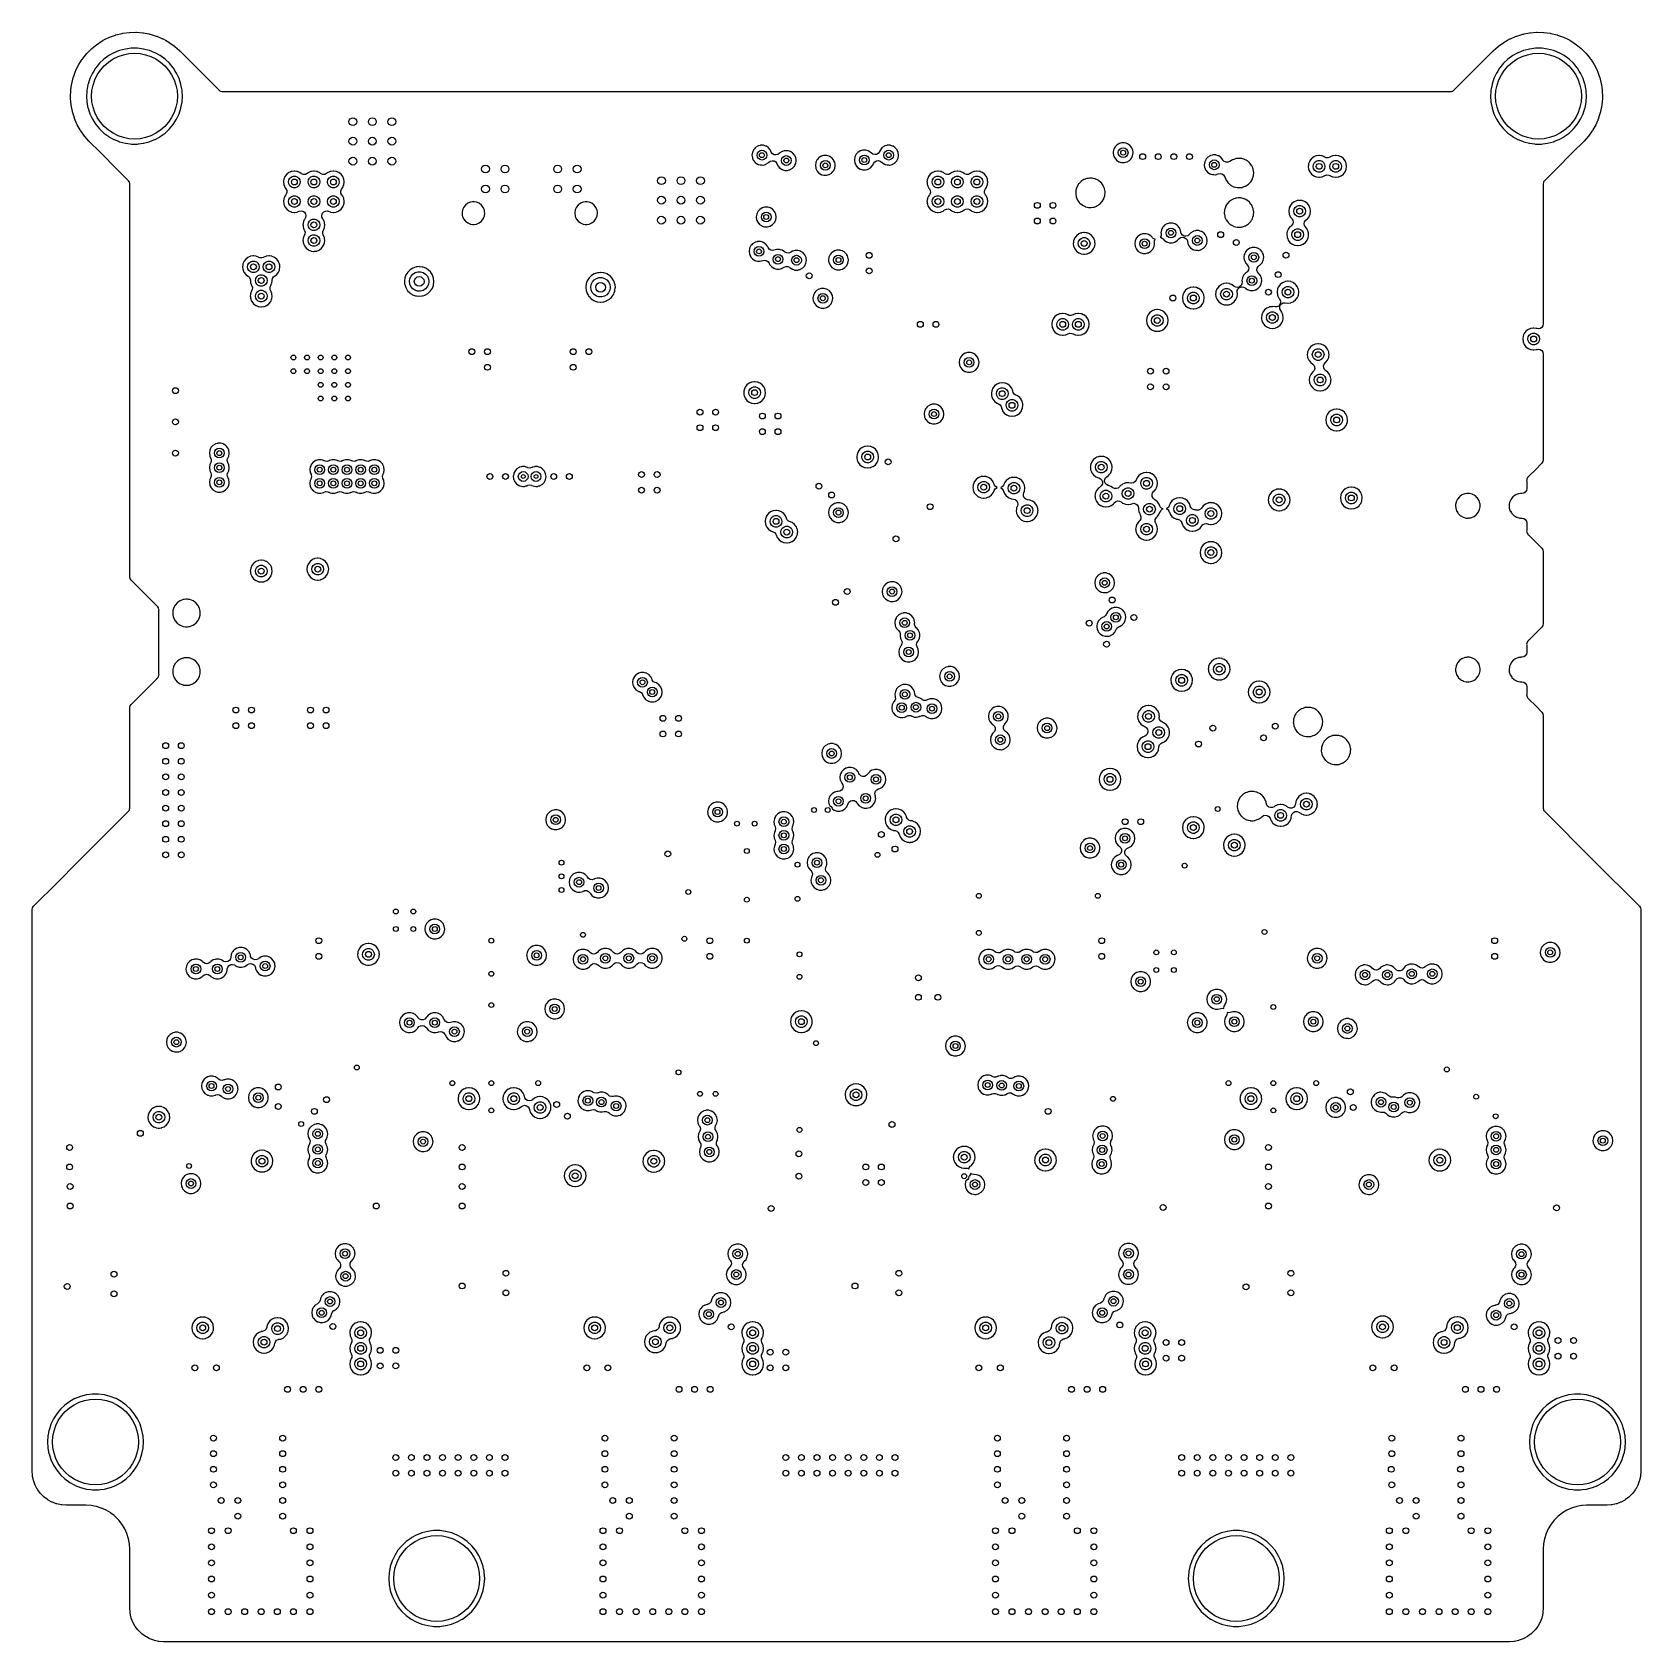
# Model space of a CAD drawing. Extents: x 0.99 to 4.24, y -7.27 to -4.02.
import ezdxf

# ---------------------------------------------------------------- set-up
doc = ezdxf.new("R2010")
doc.units = 0
doc.header["$MEASUREMENT"] = 0
doc.layers.add('BLACK', color=7, linetype='CONTINUOUS')

msp = doc.modelspace()

# ---------------------------------------------------------------- linework, layer by layer
at = {"layer": 'BLACK', "linetype": 'CONTINUOUS'}
for p, q in [((1.1634, -4.02993), (1.17592, -4.02681)), ((1.17592, -4.02681), (1.17698, -4.02661)), ((1.17698, -4.02661), (1.18977, -4.02487)), ((1.18977, -4.02487), (1.19084, -4.02478)), ((1.19084, -4.02478), (1.20375, -4.02443)), ((1.20375, -4.02443), (1.20482, -4.02446)), ((1.20482, -4.02446), (1.21769, -4.02551)), ((1.21769, -4.02551), (1.21876, -4.02565)), ((1.21876, -4.02565), (1.22997, -4.02781)), ((1.22997, -4.02781), (1.23143, -4.02809)), ((1.23143, -4.02809), (1.23248, -4.02835)), ((1.23248, -4.02835), (1.24482, -4.03213)), ((3.9914, -4.03213), (4.00374, -4.02835)), ((4.00374, -4.02835), (4.00479, -4.02809)), ((4.00479, -4.02809), (4.00625, -4.02781)), ((4.00625, -4.02781), (4.01746, -4.02565)), ((4.01746, -4.02565), (4.01853, -4.02551)), ((4.01853, -4.02551), (4.0314, -4.02446)), ((4.0314, -4.02446), (4.03247, -4.02443)), ((4.03247, -4.02443), (4.04538, -4.02478)), ((4.04538, -4.02478), (4.04645, -4.02487)), ((4.04645, -4.02487), (4.05924, -4.02661)), ((4.05924, -4.02661), (4.0603, -4.02681)), ((4.0603, -4.02681), (4.07282, -4.02993)), ((1.10502, -4.0669), (1.11414, -4.05777)), ((1.11414, -4.05777), (1.11495, -4.05705)), ((1.11495, -4.05705), (1.12501, -4.04897)), ((1.12501, -4.04897), (1.12588, -4.04834)), ((1.12588, -4.04834), (1.13157, -4.0447)), ((1.13157, -4.0447), (1.13676, -4.04139)), ((1.13676, -4.04139), (1.1377, -4.04086)), ((1.1377, -4.04086), (1.14328, -4.03809)), ((1.14328, -4.03809), (1.14926, -4.03512)), ((1.14926, -4.03512), (1.15025, -4.0347)), ((1.15025, -4.0347), (1.16236, -4.03024)), ((1.16236, -4.03024), (1.1634, -4.02993)), ((1.18264, -4.05843), (1.17087, -4.06146)), ((1.18295, -4.05839), (1.18264, -4.05843)), ((1.1944, -4.05695), (1.18295, -4.05839)), ((1.18295, -4.05839), (1.18295, -4.05839)), ((1.19471, -4.05691), (1.1944, -4.05695)), ((1.20687, -4.05691), (1.19471, -4.05691)), ((1.20718, -4.05695), (1.20687, -4.05691)), ((1.21862, -4.05839), (1.20718, -4.05695)), ((1.21893, -4.05843), (1.21862, -4.05839)), ((1.21862, -4.05839), (1.21862, -4.05839)), ((1.23071, -4.06146), (1.21893, -4.05843)), ((1.24482, -4.03213), (1.24583, -4.03251)), ((1.24583, -4.03251), (1.25769, -4.03761)), ((1.25769, -4.03761), (1.25865, -4.03809)), ((1.25865, -4.03809), (1.26355, -4.04086)), ((1.26355, -4.04086), (1.26989, -4.04444)), ((1.26989, -4.04444), (1.2708, -4.04502)), ((1.2708, -4.04502), (1.28128, -4.05255)), ((1.28128, -4.05255), (1.28212, -4.05322)), ((1.28212, -4.05322), (1.29155, -4.06168)), ((3.94467, -4.06168), (3.9541, -4.05322)), ((3.9541, -4.05322), (3.95494, -4.05255)), ((3.95494, -4.05255), (3.96543, -4.04502)), ((3.96543, -4.04502), (3.96633, -4.04444)), ((3.96633, -4.04444), (3.97267, -4.04086)), ((3.97267, -4.04086), (3.97757, -4.03809)), ((3.97757, -4.03809), (3.97854, -4.03761)), ((3.97854, -4.03761), (3.99039, -4.03251)), ((3.99039, -4.03251), (3.9914, -4.03213)), ((4.01729, -4.05843), (4.00551, -4.06146)), ((4.0176, -4.05839), (4.01729, -4.05843)), ((4.02904, -4.05695), (4.0176, -4.05839)), ((4.0176, -4.05839), (4.0176, -4.05839)), ((4.02935, -4.05691), (4.02904, -4.05695)), ((4.04151, -4.05691), (4.02935, -4.05691)), ((4.04182, -4.05695), (4.04151, -4.05691)), ((4.05327, -4.05839), (4.04182, -4.05695)), ((4.05358, -4.05843), (4.05327, -4.05839)), ((4.05327, -4.05839), (4.05327, -4.05839)), ((4.06535, -4.06146), (4.05358, -4.05843)), ((4.07282, -4.02993), (4.07386, -4.03024)), ((4.07386, -4.03024), (4.08597, -4.0347)), ((4.08597, -4.0347), (4.08696, -4.03512)), ((4.08696, -4.03512), (4.09294, -4.03809)), ((4.09294, -4.03809), (4.09852, -4.04086)), ((4.09852, -4.04086), (4.09946, -4.04139)), ((4.09946, -4.04139), (4.10465, -4.0447)), ((4.10465, -4.0447), (4.11034, -4.04834)), ((4.11034, -4.04834), (4.11121, -4.04897)), ((4.11121, -4.04897), (4.12127, -4.05705)), ((4.12127, -4.05705), (4.12208, -4.05777)), ((4.12208, -4.05777), (4.1312, -4.0669)), ((1.08237, -4.10202), (1.0881, -4.09045)), ((1.0881, -4.09045), (1.08863, -4.08951)), ((1.08863, -4.08951), (1.09539, -4.07894)), ((1.09539, -4.07894), (1.09558, -4.07864)), ((1.09558, -4.07864), (1.09621, -4.07776)), ((1.09621, -4.07776), (1.1043, -4.0677)), ((1.1043, -4.0677), (1.10502, -4.0669)), ((1.13021, -4.08726), (1.12245, -4.09663)), ((1.13907, -4.07894), (1.13021, -4.08726)), ((1.13207, -4.10082), (1.13954, -4.0923)), ((1.14891, -4.07179), (1.13907, -4.07894)), ((1.13954, -4.0923), (1.14806, -4.08483)), ((1.14806, -4.08483), (1.15748, -4.07853)), ((1.14918, -4.07164), (1.14891, -4.07179)), ((1.15929, -4.06608), (1.14918, -4.07164)), ((1.15748, -4.07853), (1.16764, -4.07352)), ((1.15956, -4.06593), (1.15929, -4.06608)), ((1.15929, -4.06608), (1.15929, -4.06608)), ((1.16547, -4.06359), (1.15956, -4.06593)), ((1.17058, -4.06157), (1.16547, -4.06359)), ((1.16764, -4.07352), (1.17837, -4.06988)), ((1.17087, -4.06146), (1.17058, -4.06157)), ((1.17058, -4.06157), (1.17058, -4.06157)), ((1.17837, -4.06988), (1.18948, -4.06767)), ((1.18948, -4.06767), (1.20079, -4.06693)), ((1.20079, -4.06693), (1.21209, -4.06767)), ((1.21209, -4.06767), (1.2232, -4.06988)), ((1.2232, -4.06988), (1.23393, -4.07352)), ((1.231, -4.06157), (1.23071, -4.06146)), ((1.23611, -4.06359), (1.231, -4.06157)), ((1.231, -4.06157), (1.231, -4.06157)), ((1.23393, -4.07352), (1.24409, -4.07853)), ((1.24201, -4.06593), (1.23611, -4.06359)), ((1.24229, -4.06608), (1.24201, -4.06593)), ((1.25239, -4.07164), (1.24229, -4.06608)), ((1.24229, -4.06608), (1.24229, -4.06608)), ((1.24409, -4.07853), (1.25351, -4.08483)), ((1.25267, -4.07179), (1.25239, -4.07164)), ((1.26251, -4.07894), (1.25267, -4.07179)), ((1.25351, -4.08483), (1.26203, -4.0923)), ((1.26203, -4.0923), (1.2695, -4.10082)), ((1.27137, -4.08726), (1.26251, -4.07894)), ((1.27912, -4.09663), (1.27137, -4.08726)), ((1.29155, -4.06168), (1.29199, -4.06234)), ((1.29199, -4.06234), (1.2928, -4.06289)), ((1.2928, -4.06289), (1.29348, -4.06356)), ((1.29348, -4.06356), (1.29352, -4.06359)), ((1.29352, -4.06359), (1.36948, -4.13955)), ((3.86674, -4.13955), (3.9427, -4.06359)), ((3.9427, -4.06359), (3.94274, -4.06356)), ((3.94274, -4.06356), (3.94342, -4.06289)), ((3.94342, -4.06289), (3.94423, -4.06234)), ((3.94423, -4.06234), (3.94457, -4.06183)), ((3.94457, -4.06183), (3.94472, -4.06174)), ((3.94472, -4.06174), (3.94467, -4.06168)), ((3.96485, -4.08726), (3.9571, -4.09663)), ((3.97371, -4.07894), (3.96485, -4.08726)), ((3.96672, -4.10082), (3.97419, -4.0923)), ((3.98355, -4.07179), (3.97371, -4.07894)), ((3.97419, -4.0923), (3.98271, -4.08483)), ((3.98271, -4.08483), (3.99213, -4.07853)), ((3.98383, -4.07164), (3.98355, -4.07179)), ((3.99393, -4.06608), (3.98383, -4.07164)), ((3.99213, -4.07853), (4.00229, -4.07352)), ((3.99421, -4.06593), (3.99393, -4.06608)), ((3.99393, -4.06608), (3.99393, -4.06608)), ((4.00011, -4.06359), (3.99421, -4.06593)), ((4.00522, -4.06157), (4.00011, -4.06359)), ((4.00229, -4.07352), (4.01302, -4.06988)), ((4.00551, -4.06146), (4.00522, -4.06157)), ((4.00522, -4.06157), (4.00522, -4.06157)), ((4.01302, -4.06988), (4.02413, -4.06767)), ((4.02413, -4.06767), (4.03543, -4.06693)), ((4.03543, -4.06693), (4.04674, -4.06767)), ((4.04674, -4.06767), (4.05785, -4.06988)), ((4.05785, -4.06988), (4.06858, -4.07352)), ((4.06564, -4.06157), (4.06535, -4.06146)), ((4.07075, -4.06359), (4.06564, -4.06157)), ((4.06564, -4.06157), (4.06564, -4.06157)), ((4.06858, -4.07352), (4.07874, -4.07853)), ((4.07666, -4.06593), (4.07075, -4.06359)), ((4.07693, -4.06608), (4.07666, -4.06593)), ((4.08704, -4.07164), (4.07693, -4.06608)), ((4.07693, -4.06608), (4.07693, -4.06608)), ((4.07874, -4.07853), (4.08816, -4.08483)), ((4.08731, -4.07179), (4.08704, -4.07164)), ((4.09715, -4.07894), (4.08731, -4.07179)), ((4.08816, -4.08483), (4.09668, -4.0923)), ((4.09668, -4.0923), (4.10415, -4.10082)), ((4.10602, -4.08726), (4.09715, -4.07894)), ((4.11377, -4.09663), (4.10602, -4.08726)), ((4.1312, -4.0669), (4.13192, -4.0677)), ((4.13192, -4.0677), (4.14001, -4.07776)), ((4.14001, -4.07776), (4.14064, -4.07864)), ((4.14064, -4.07864), (4.14083, -4.07894)), ((4.14083, -4.07894), (4.14759, -4.08951)), ((4.14759, -4.08951), (4.14812, -4.09045)), ((4.14812, -4.09045), (4.15385, -4.10202)), ((1.07406, -4.12868), (1.07717, -4.11615)), ((1.07717, -4.11615), (1.07749, -4.11512)), ((1.07749, -4.11512), (1.08194, -4.10301)), ((1.08194, -4.10301), (1.08237, -4.10202)), ((1.11076, -4.1179), (1.107, -4.12946)), ((1.11594, -4.1069), (1.11076, -4.1179)), ((1.11841, -4.10301), (1.11594, -4.1069)), ((1.11712, -4.13113), (1.12077, -4.1204)), ((1.12229, -4.0969), (1.11841, -4.10301)), ((1.12077, -4.1204), (1.12578, -4.11024)), ((1.12245, -4.09663), (1.12229, -4.0969)), ((1.12578, -4.11024), (1.13207, -4.10082)), ((1.2695, -4.10082), (1.2758, -4.11024)), ((1.2758, -4.11024), (1.28081, -4.1204)), ((1.27929, -4.0969), (1.27912, -4.09663)), ((1.28317, -4.10301), (1.27929, -4.0969)), ((1.28081, -4.1204), (1.28445, -4.13113)), ((1.28564, -4.1069), (1.28317, -4.10301)), ((1.29081, -4.1179), (1.28564, -4.1069)), ((1.29457, -4.12946), (1.29081, -4.1179)), ((3.94541, -4.1179), (3.94165, -4.12946)), ((3.95058, -4.1069), (3.94541, -4.1179)), ((3.95305, -4.10301), (3.95058, -4.1069)), ((3.95177, -4.13113), (3.95541, -4.1204)), ((3.95693, -4.0969), (3.95305, -4.10301)), ((3.95541, -4.1204), (3.96042, -4.11024)), ((3.9571, -4.09663), (3.95693, -4.0969)), ((3.96042, -4.11024), (3.96672, -4.10082)), ((4.10415, -4.10082), (4.11044, -4.11024)), ((4.11044, -4.11024), (4.11545, -4.1204)), ((4.11393, -4.0969), (4.11377, -4.09663)), ((4.11781, -4.10301), (4.11393, -4.0969)), ((4.11545, -4.1204), (4.1191, -4.13113)), ((4.12028, -4.1069), (4.11781, -4.10301)), ((4.12546, -4.1179), (4.12028, -4.1069)), ((4.12922, -4.12946), (4.12546, -4.1179)), ((4.15385, -4.10202), (4.15428, -4.10301)), ((4.15428, -4.10301), (4.15873, -4.11512)), ((4.15873, -4.11512), (4.15905, -4.11615)), ((4.15905, -4.11615), (4.16216, -4.12868)), ((1.07167, -4.1565), (1.07176, -4.15354)), ((1.0717, -4.15758), (1.07167, -4.1565)), ((1.07236, -4.16568), (1.0717, -4.15758)), ((1.07176, -4.15354), (1.07202, -4.1436)), ((1.07202, -4.1436), (1.07211, -4.14252)), ((1.07211, -4.14252), (1.07222, -4.14172)), ((1.07222, -4.14172), (1.07385, -4.12974)), ((1.07385, -4.12974), (1.07406, -4.12868)), ((1.10457, -4.14388), (1.10396, -4.15354)), ((1.10396, -4.15354), (1.10473, -4.16568)), ((1.10471, -4.14172), (1.10457, -4.14388)), ((1.10473, -4.14141), (1.10471, -4.14172)), ((1.10471, -4.14172), (1.10471, -4.14172)), ((1.10521, -4.13888), (1.10473, -4.14141)), ((1.10695, -4.12977), (1.10521, -4.13888)), ((1.107, -4.12946), (1.10695, -4.12977)), ((1.10695, -4.12977), (1.10695, -4.12977)), ((1.11417, -4.15354), (1.11491, -4.14224)), ((1.11491, -4.16485), (1.11417, -4.15354)), ((1.11491, -4.14224), (1.11712, -4.13113)), ((1.28445, -4.13113), (1.28666, -4.14224)), ((1.28666, -4.14224), (1.2874, -4.15354)), ((1.2874, -4.15354), (1.28666, -4.16485)), ((1.29463, -4.12977), (1.29457, -4.12946)), ((1.29637, -4.13888), (1.29463, -4.12977)), ((1.29463, -4.12977), (1.29463, -4.12977)), ((1.29685, -4.14141), (1.29637, -4.13888)), ((1.29687, -4.14172), (1.29685, -4.14141)), ((1.29685, -4.16568), (1.29761, -4.15354)), ((1.29687, -4.14172), (1.29687, -4.14172)), ((1.297, -4.14388), (1.29687, -4.14172)), ((1.29761, -4.15354), (1.297, -4.14388)), ((1.36948, -4.13955), (1.36951, -4.13959)), ((1.36951, -4.13959), (1.37018, -4.14027)), ((1.37018, -4.14027), (1.37073, -4.14108)), ((1.37073, -4.14108), (1.37157, -4.14164)), ((1.37157, -4.14164), (1.37157, -4.14164)), ((1.37157, -4.14164), (1.37404, -4.1433)), ((1.37404, -4.1433), (1.37697, -4.14388)), ((1.37697, -4.14388), (1.37697, -4.14388)), ((1.37697, -4.14388), (1.37795, -4.14407)), ((1.37795, -4.14407), (1.37891, -4.14388)), ((1.37891, -4.14388), (1.37987, -4.14388)), ((1.37987, -4.14388), (1.37992, -4.14388)), ((1.37992, -4.14388), (3.8563, -4.14388)), ((3.8563, -4.14388), (3.85635, -4.14388)), ((3.85635, -4.14388), (3.85731, -4.14388)), ((3.85731, -4.14388), (3.85827, -4.14407)), ((3.85827, -4.14407), (3.85923, -4.14388)), ((3.85923, -4.14388), (3.85925, -4.14388)), ((3.85925, -4.14388), (3.85945, -4.14384)), ((3.85945, -4.14384), (3.86122, -4.14349)), ((3.86122, -4.14349), (3.86218, -4.1433)), ((3.86122, -4.14349), (3.86122, -4.14349)), ((3.86218, -4.1433), (3.86465, -4.14164)), ((3.86465, -4.14164), (3.86549, -4.14108)), ((3.86465, -4.14164), (3.86465, -4.14164)), ((3.86549, -4.14108), (3.86604, -4.14027)), ((3.86604, -4.14027), (3.86671, -4.13959)), ((3.86671, -4.13959), (3.86674, -4.13955)), ((3.93922, -4.14388), (3.93861, -4.15354)), ((3.93861, -4.15354), (3.93937, -4.16568)), ((3.93935, -4.14172), (3.93922, -4.14388)), ((3.93937, -4.14141), (3.93935, -4.14172)), ((3.93935, -4.14172), (3.93935, -4.14172)), ((3.93985, -4.13888), (3.93937, -4.14141)), ((3.94159, -4.12977), (3.93985, -4.13888)), ((3.94165, -4.12946), (3.94159, -4.12977)), ((3.94159, -4.12977), (3.94159, -4.12977)), ((3.94882, -4.15354), (3.94956, -4.14224)), ((3.94956, -4.16485), (3.94882, -4.15354)), ((3.94956, -4.14224), (3.95177, -4.13113)), ((4.1191, -4.13113), (4.12131, -4.14224)), ((4.12131, -4.14224), (4.12205, -4.15354)), ((4.12205, -4.15354), (4.12131, -4.16485)), ((4.12927, -4.12977), (4.12922, -4.12946)), ((4.13101, -4.13888), (4.12927, -4.12977)), ((4.12927, -4.12977), (4.12927, -4.12977)), ((4.13149, -4.14141), (4.13101, -4.13888)), ((4.13151, -4.14172), (4.13149, -4.14141)), ((4.13149, -4.16568), (4.13226, -4.15354)), ((4.13165, -4.14388), (4.13151, -4.14172)), ((4.13151, -4.14172), (4.13151, -4.14172)), ((4.13226, -4.15354), (4.13165, -4.14388)), ((4.16216, -4.12868), (4.16237, -4.12974)), ((4.16237, -4.12974), (4.164, -4.14172)), ((4.16452, -4.15758), (4.16386, -4.16568)), ((4.164, -4.14172), (4.16411, -4.14252)), ((4.16411, -4.14252), (4.1642, -4.1436)), ((4.1642, -4.1436), (4.16447, -4.15354)), ((4.16447, -4.15354), (4.16455, -4.1565)), ((4.16455, -4.1565), (4.16452, -4.15758)), ((1.07275, -4.17044), (1.07236, -4.16568)), ((1.0729, -4.17151), (1.07275, -4.17044)), ((1.07533, -4.18419), (1.0729, -4.17151)), ((1.07559, -4.18523), (1.07533, -4.18419)), ((1.07938, -4.19757), (1.07559, -4.18523)), ((1.10473, -4.16568), (1.10478, -4.16599)), ((1.10478, -4.16599), (1.10695, -4.17732)), ((1.10695, -4.17732), (1.10695, -4.17732)), ((1.10695, -4.17732), (1.107, -4.17762)), ((1.107, -4.17762), (1.11076, -4.18919)), ((1.11076, -4.18919), (1.11594, -4.20019)), ((1.11712, -4.17596), (1.11491, -4.16485)), ((1.12077, -4.18669), (1.11712, -4.17596)), ((1.12578, -4.19685), (1.12077, -4.18669)), ((1.28081, -4.18669), (1.2758, -4.19685)), ((1.28445, -4.17596), (1.28081, -4.18669)), ((1.28666, -4.16485), (1.28445, -4.17596)), ((1.28564, -4.20019), (1.29081, -4.18919)), ((1.29081, -4.18919), (1.29457, -4.17762)), ((1.29457, -4.17762), (1.29463, -4.17732)), ((1.29463, -4.17732), (1.29679, -4.16599)), ((1.29463, -4.17732), (1.29463, -4.17732)), ((1.29679, -4.16599), (1.29685, -4.16568)), ((3.93937, -4.16568), (3.93943, -4.16599)), ((3.93943, -4.16599), (3.94159, -4.17732)), ((3.94159, -4.17732), (3.94159, -4.17732)), ((3.94159, -4.17732), (3.94165, -4.17762)), ((3.94165, -4.17762), (3.94541, -4.18919)), ((3.94541, -4.18919), (3.95058, -4.20019)), ((3.95177, -4.17596), (3.94956, -4.16485)), ((3.95541, -4.18669), (3.95177, -4.17596)), ((3.96042, -4.19685), (3.95541, -4.18669)), ((4.11545, -4.18669), (4.11044, -4.19685)), ((4.1191, -4.17596), (4.11545, -4.18669)), ((4.12131, -4.16485), (4.1191, -4.17596)), ((4.12028, -4.20019), (4.12546, -4.18919)), ((4.12546, -4.18919), (4.12922, -4.17762)), ((4.12922, -4.17762), (4.12927, -4.17732)), ((4.12927, -4.17732), (4.13144, -4.16599)), ((4.12927, -4.17732), (4.12927, -4.17732)), ((4.13144, -4.16599), (4.13149, -4.16568)), ((4.16063, -4.18523), (4.15684, -4.19757)), ((4.16089, -4.18419), (4.16063, -4.18523)), ((4.16332, -4.17151), (4.16089, -4.18419)), ((4.16347, -4.17044), (4.16332, -4.17151)), ((4.16386, -4.16568), (4.16347, -4.17044)), ((1.07975, -4.19858), (1.07938, -4.19757)), ((1.08474, -4.21019), (1.07975, -4.19858)), ((1.08485, -4.21044), (1.08474, -4.21019)), ((1.08533, -4.21141), (1.08485, -4.21044)), ((1.09122, -4.22183), (1.08533, -4.21141)), ((1.09168, -4.22264), (1.09122, -4.22183)), ((1.09226, -4.22355), (1.09168, -4.22264)), ((1.09979, -4.23403), (1.09226, -4.22355)), ((1.11594, -4.20019), (1.12245, -4.21046)), ((1.12245, -4.21046), (1.12265, -4.2107)), ((1.12265, -4.2107), (1.12265, -4.2107)), ((1.12265, -4.2107), (1.12318, -4.21133)), ((1.12318, -4.21133), (1.13021, -4.21982)), ((1.13207, -4.20627), (1.12578, -4.19685)), ((1.13021, -4.21982), (1.13907, -4.22815)), ((1.13954, -4.21479), (1.13207, -4.20627)), ((1.14806, -4.22226), (1.13954, -4.21479)), ((1.15748, -4.22855), (1.14806, -4.22226)), ((1.25351, -4.22226), (1.24409, -4.22855)), ((1.26203, -4.21479), (1.25351, -4.22226)), ((1.2695, -4.20627), (1.26203, -4.21479)), ((1.26251, -4.22815), (1.27137, -4.21982)), ((1.2758, -4.19685), (1.2695, -4.20627)), ((1.27137, -4.21982), (1.2784, -4.21133)), ((1.2784, -4.21133), (1.27892, -4.2107)), ((1.27892, -4.2107), (1.27912, -4.21046)), ((1.27892, -4.2107), (1.27892, -4.2107)), ((1.27912, -4.21046), (1.28564, -4.20019)), ((3.95058, -4.20019), (3.9571, -4.21046)), ((3.9571, -4.21046), (3.9573, -4.2107)), ((3.9573, -4.2107), (3.9573, -4.2107)), ((3.9573, -4.2107), (3.95782, -4.21133)), ((3.95782, -4.21133), (3.96485, -4.21982)), ((3.96672, -4.20627), (3.96042, -4.19685)), ((3.96485, -4.21982), (3.97371, -4.22815)), ((3.97419, -4.21479), (3.96672, -4.20627)), ((3.98271, -4.22226), (3.97419, -4.21479)), ((3.99213, -4.22855), (3.98271, -4.22226)), ((4.08816, -4.22226), (4.07874, -4.22855)), ((4.09668, -4.21479), (4.08816, -4.22226)), ((4.10415, -4.20627), (4.09668, -4.21479)), ((4.09715, -4.22815), (4.10602, -4.21982)), ((4.11044, -4.19685), (4.10415, -4.20627)), ((4.10602, -4.21982), (4.11304, -4.21133)), ((4.11304, -4.21133), (4.11357, -4.2107)), ((4.11357, -4.2107), (4.11377, -4.21046)), ((4.11357, -4.2107), (4.11357, -4.2107)), ((4.11377, -4.21046), (4.12028, -4.20019)), ((4.14396, -4.22355), (4.13643, -4.23403)), ((4.14454, -4.22264), (4.14396, -4.22355)), ((4.145, -4.22183), (4.14454, -4.22264)), ((4.15089, -4.21141), (4.145, -4.22183)), ((4.15137, -4.21044), (4.15089, -4.21141)), ((4.15148, -4.21019), (4.15137, -4.21044)), ((4.15647, -4.19858), (4.15148, -4.21019)), ((4.15684, -4.19757), (4.15647, -4.19858)), ((1.10047, -4.23487), (1.09979, -4.23403)), ((1.10893, -4.24431), (1.10047, -4.23487)), ((1.10898, -4.24426), (1.10893, -4.24431)), ((1.10908, -4.2444), (1.10898, -4.24426)), ((1.10959, -4.24474), (1.10908, -4.2444)), ((1.11013, -4.24556), (1.10959, -4.24474)), ((1.11081, -4.24624), (1.11013, -4.24556)), ((1.11084, -4.24627), (1.11081, -4.24624)), ((1.13009, -4.26553), (1.11084, -4.24627)), ((1.13907, -4.22815), (1.14891, -4.2353)), ((1.14891, -4.2353), (1.14918, -4.23545)), ((1.14918, -4.23545), (1.15929, -4.241)), ((1.16764, -4.23356), (1.15748, -4.22855)), ((1.15929, -4.241), (1.15929, -4.241)), ((1.15929, -4.241), (1.15956, -4.24115)), ((1.15956, -4.24115), (1.15985, -4.24127)), ((1.15985, -4.24127), (1.15985, -4.24127)), ((1.15985, -4.24127), (1.16855, -4.24471)), ((1.17837, -4.23721), (1.16764, -4.23356)), ((1.16855, -4.24471), (1.17087, -4.24563)), ((1.17087, -4.24563), (1.18264, -4.24865)), ((1.18948, -4.23942), (1.17837, -4.23721)), ((1.18264, -4.24865), (1.18295, -4.24869)), ((1.18295, -4.24869), (1.18295, -4.24869)), ((1.18295, -4.24869), (1.19241, -4.24989)), ((1.20079, -4.24016), (1.18948, -4.23942)), ((1.19241, -4.24989), (1.19471, -4.25018)), ((1.19471, -4.25018), (1.20687, -4.25018)), ((1.21209, -4.23942), (1.20079, -4.24016)), ((1.20687, -4.25018), (1.20917, -4.24989)), ((1.20917, -4.24989), (1.21862, -4.24869)), ((1.2232, -4.23721), (1.21209, -4.23942)), ((1.21862, -4.24869), (1.21893, -4.24865)), ((1.21862, -4.24869), (1.21862, -4.24869)), ((1.21893, -4.24865), (1.23071, -4.24563)), ((1.23393, -4.23356), (1.2232, -4.23721)), ((1.23071, -4.24563), (1.23302, -4.24471)), ((1.23302, -4.24471), (1.24172, -4.24127)), ((1.24409, -4.22855), (1.23393, -4.23356)), ((1.24172, -4.24127), (1.24201, -4.24115)), ((1.24172, -4.24127), (1.24172, -4.24127)), ((1.24201, -4.24115), (1.24229, -4.241)), ((1.24229, -4.241), (1.25239, -4.23545)), ((1.24229, -4.241), (1.24229, -4.241)), ((1.25239, -4.23545), (1.25267, -4.2353)), ((1.25267, -4.2353), (1.26251, -4.22815)), ((2.45933, -4.25432), (2.45451, -4.25736)), ((2.46001, -4.25413), (2.45933, -4.25432)), ((2.46411, -4.25295), (2.46001, -4.25413)), ((2.46001, -4.25413), (2.46001, -4.25413)), ((2.4648, -4.25276), (2.46411, -4.25295)), ((2.46411, -4.25295), (2.46411, -4.25295)), ((2.46551, -4.25276), (2.4648, -4.25276)), ((2.46702, -4.25277), (2.46551, -4.25276)), ((2.47049, -4.25279), (2.46702, -4.25277)), ((2.47321, -4.25361), (2.47049, -4.25279)), ((2.47526, -4.25422), (2.47321, -4.25361)), ((2.47594, -4.25442), (2.47526, -4.25422)), ((2.47526, -4.25422), (2.47526, -4.25422)), ((2.47653, -4.25481), (2.47594, -4.25442)), ((2.48012, -4.25713), (2.47653, -4.25481)), ((2.71523, -4.25432), (2.71042, -4.25736)), ((2.71591, -4.25413), (2.71523, -4.25432)), ((2.72002, -4.25295), (2.71591, -4.25413)), ((2.71591, -4.25413), (2.71591, -4.25413)), ((2.7207, -4.25276), (2.72002, -4.25295)), ((2.72002, -4.25295), (2.72002, -4.25295)), ((2.72141, -4.25276), (2.7207, -4.25276)), ((2.72292, -4.25277), (2.72141, -4.25276)), ((2.72639, -4.25279), (2.72292, -4.25277)), ((2.72912, -4.25361), (2.72639, -4.25279)), ((2.73116, -4.25422), (2.72912, -4.25361)), ((2.73184, -4.25442), (2.73116, -4.25422)), ((2.73116, -4.25422), (2.73116, -4.25422)), ((2.73244, -4.25481), (2.73184, -4.25442)), ((2.73602, -4.25713), (2.73244, -4.25481)), ((3.18384, -4.25244), (3.18008, -4.2567)), ((3.18866, -4.2494), (3.18384, -4.25244)), ((3.18934, -4.2492), (3.18866, -4.2494)), ((3.19344, -4.24803), (3.18934, -4.2492)), ((3.18934, -4.2492), (3.18934, -4.2492)), ((3.19413, -4.24784), (3.19344, -4.24803)), ((3.19344, -4.24803), (3.19344, -4.24803)), ((3.19484, -4.24784), (3.19413, -4.24784)), ((3.19635, -4.24785), (3.19484, -4.24784)), ((3.19982, -4.24787), (3.19635, -4.24785)), ((3.20217, -4.24858), (3.19982, -4.24787)), ((3.20459, -4.2493), (3.20217, -4.24858)), ((3.20527, -4.2495), (3.20459, -4.2493)), ((3.20459, -4.2493), (3.20459, -4.2493)), ((3.20586, -4.24989), (3.20527, -4.2495)), ((3.20945, -4.25221), (3.20586, -4.24989)), ((3.21004, -4.2526), (3.20945, -4.25221)), ((3.20945, -4.25221), (3.20945, -4.25221)), ((3.21376, -4.25691), (3.21004, -4.2526)), ((3.97371, -4.22815), (3.98355, -4.2353)), ((3.98355, -4.2353), (3.98383, -4.23545)), ((3.98383, -4.23545), (3.99393, -4.241)), ((4.00229, -4.23356), (3.99213, -4.22855)), ((3.99393, -4.241), (3.99393, -4.241)), ((3.99393, -4.241), (3.99421, -4.24115)), ((3.99421, -4.24115), (3.9945, -4.24127)), ((3.9945, -4.24127), (3.9945, -4.24127)), ((3.9945, -4.24127), (4.0032, -4.24471)), ((4.01302, -4.23721), (4.00229, -4.23356)), ((4.0032, -4.24471), (4.00551, -4.24563)), ((4.00551, -4.24563), (4.01729, -4.24865)), ((4.02413, -4.23942), (4.01302, -4.23721)), ((4.01729, -4.24865), (4.0176, -4.24869)), ((4.0176, -4.24869), (4.0176, -4.24869)), ((4.0176, -4.24869), (4.02705, -4.24989)), ((4.03543, -4.24016), (4.02413, -4.23942)), ((4.02705, -4.24989), (4.02935, -4.25018)), ((4.02935, -4.25018), (4.04151, -4.25018)), ((4.04674, -4.23942), (4.03543, -4.24016)), ((4.04151, -4.25018), (4.04381, -4.24989)), ((4.04381, -4.24989), (4.05327, -4.24869)), ((4.05785, -4.23721), (4.04674, -4.23942)), ((4.05327, -4.24869), (4.05358, -4.24865)), ((4.05327, -4.24869), (4.05327, -4.24869)), ((4.05358, -4.24865), (4.06535, -4.24563)), ((4.06858, -4.23356), (4.05785, -4.23721)), ((4.06535, -4.24563), (4.06767, -4.24471)), ((4.06767, -4.24471), (4.07637, -4.24127)), ((4.07874, -4.22855), (4.06858, -4.23356)), ((4.07637, -4.24127), (4.07666, -4.24115)), ((4.07637, -4.24127), (4.07637, -4.24127)), ((4.07666, -4.24115), (4.07693, -4.241)), ((4.07693, -4.241), (4.08704, -4.23545)), ((4.07693, -4.241), (4.07693, -4.241)), ((4.08704, -4.23545), (4.08731, -4.2353)), ((4.08731, -4.2353), (4.09715, -4.22815)), ((4.12538, -4.24627), (4.10613, -4.26553)), ((4.12541, -4.24624), (4.12538, -4.24627)), ((4.12609, -4.24556), (4.12541, -4.24624)), ((4.12663, -4.24474), (4.12609, -4.24556)), ((4.12729, -4.24431), (4.12663, -4.24474)), ((4.13575, -4.23487), (4.12729, -4.24431)), ((4.13643, -4.23403), (4.13575, -4.23487)), ((1.16797, -4.30341), (1.13009, -4.26553)), ((2.44833, -4.26677), (2.44745, -4.27239)), ((2.44745, -4.27239), (2.44819, -4.27803)), ((2.44819, -4.27803), (2.44848, -4.27868)), ((2.44886, -4.26563), (2.44833, -4.26677)), ((2.44848, -4.27868), (2.44848, -4.27868)), ((2.44848, -4.27868), (2.4502, -4.28259)), ((2.45045, -4.26226), (2.44886, -4.26563)), ((2.4502, -4.28259), (2.45048, -4.28324)), ((2.45075, -4.26162), (2.45045, -4.26226)), ((2.45045, -4.26226), (2.45045, -4.26226)), ((2.45048, -4.28324), (2.45414, -4.2876)), ((2.4524, -4.25975), (2.45075, -4.26162)), ((2.45404, -4.25789), (2.4524, -4.25975)), ((2.45451, -4.25736), (2.45404, -4.25789)), ((2.45414, -4.2876), (2.45888, -4.29075)), ((2.45768, -4.27264), (2.45843, -4.26887)), ((2.45843, -4.2764), (2.45768, -4.27264)), ((2.45843, -4.26887), (2.46056, -4.26568)), ((2.46056, -4.2796), (2.45843, -4.2764)), ((2.46056, -4.26568), (2.46375, -4.26354)), ((2.46375, -4.28173), (2.46056, -4.2796)), ((2.46375, -4.26354), (2.46752, -4.2628)), ((2.46752, -4.28248), (2.46375, -4.28173)), ((2.46752, -4.2628), (2.47129, -4.26354)), ((2.47129, -4.28173), (2.46752, -4.28248)), ((2.47129, -4.26354), (2.47448, -4.26568)), ((2.47448, -4.2796), (2.47129, -4.28173)), ((2.47448, -4.26568), (2.47661, -4.26887)), ((2.47661, -4.2764), (2.47448, -4.2796)), ((2.47549, -4.29105), (2.48034, -4.28808)), ((2.47661, -4.26887), (2.47736, -4.27264)), ((2.47736, -4.27264), (2.47661, -4.2764)), ((2.48071, -4.25752), (2.48012, -4.25713)), ((2.48012, -4.25713), (2.48012, -4.25713)), ((2.48034, -4.28808), (2.48128, -4.28704)), ((2.48442, -4.26183), (2.48071, -4.25752)), ((2.48128, -4.28704), (2.4844, -4.28472)), ((2.4844, -4.28472), (2.48817, -4.28377)), ((2.48472, -4.26247), (2.48442, -4.26183)), ((2.48653, -4.26646), (2.48472, -4.26247)), ((2.48472, -4.26247), (2.48472, -4.26247)), ((2.48901, -4.2698), (2.48653, -4.26646)), ((2.48817, -4.28377), (2.49201, -4.28434)), ((2.49236, -4.27176), (2.48901, -4.2698)), ((2.49201, -4.28434), (2.49535, -4.28634)), ((2.49622, -4.27228), (2.49236, -4.27176)), ((2.49535, -4.28634), (2.49778, -4.28971)), ((2.49997, -4.27129), (2.49622, -4.27228)), ((2.50307, -4.26893), (2.49997, -4.27129)), ((2.50326, -4.26872), (2.50307, -4.26893)), ((2.50373, -4.26818), (2.50326, -4.26872)), ((2.50854, -4.26515), (2.50373, -4.26818)), ((2.50689, -4.28346), (2.50764, -4.2797)), ((2.50764, -4.28723), (2.50689, -4.28346)), ((2.50764, -4.2797), (2.50977, -4.2765)), ((2.50977, -4.29042), (2.50764, -4.28723)), ((2.50922, -4.26495), (2.50854, -4.26515)), ((2.51234, -4.26406), (2.50922, -4.26495)), ((2.50922, -4.26495), (2.50922, -4.26495)), ((2.50977, -4.2765), (2.51297, -4.27437)), ((2.51401, -4.26358), (2.51234, -4.26406)), ((2.51297, -4.27437), (2.51673, -4.27362)), ((2.51472, -4.26359), (2.51401, -4.26358)), ((2.51623, -4.2636), (2.51472, -4.26359)), ((2.5197, -4.26362), (2.51623, -4.2636)), ((2.51673, -4.27362), (2.5205, -4.27437)), ((2.52152, -4.26416), (2.5197, -4.26362)), ((2.5205, -4.27437), (2.52369, -4.2765)), ((2.52447, -4.26505), (2.52152, -4.26416)), ((2.52369, -4.2765), (2.52583, -4.2797)), ((2.52583, -4.28723), (2.52369, -4.29042)), ((2.52515, -4.26525), (2.52447, -4.26505)), ((2.52447, -4.26505), (2.52447, -4.26505)), ((2.52574, -4.26563), (2.52515, -4.26525)), ((2.52933, -4.26796), (2.52574, -4.26563)), ((2.52583, -4.2797), (2.52657, -4.28346)), ((2.52657, -4.28346), (2.52583, -4.28723)), ((2.52992, -4.26834), (2.52933, -4.26796)), ((2.52933, -4.26796), (2.52933, -4.26796)), ((2.53364, -4.27265), (2.52992, -4.26834)), ((2.53393, -4.2733), (2.53364, -4.27265)), ((2.53461, -4.27479), (2.53393, -4.2733)), ((2.53393, -4.2733), (2.53393, -4.2733)), ((2.53599, -4.27783), (2.53461, -4.27479)), ((2.53585, -4.28957), (2.53679, -4.28395)), ((2.53649, -4.28131), (2.53599, -4.27783)), ((2.53672, -4.28294), (2.53649, -4.28131)), ((2.5368, -4.28346), (2.53672, -4.28294)), ((2.53679, -4.28395), (2.5368, -4.28346)), ((2.57628, -4.28744), (2.57541, -4.29306)), ((2.57669, -4.28658), (2.57628, -4.28744)), ((2.5784, -4.28293), (2.57669, -4.28658)), ((2.5787, -4.28229), (2.5784, -4.28293)), ((2.5784, -4.28293), (2.5784, -4.28293)), ((2.57978, -4.28107), (2.5787, -4.28229)), ((2.58136, -4.27928), (2.57978, -4.28107)), ((2.58247, -4.27803), (2.58136, -4.27928)), ((2.58728, -4.27499), (2.58247, -4.27803)), ((2.58638, -4.28954), (2.58851, -4.28635)), ((2.58796, -4.27479), (2.58728, -4.27499)), ((2.59207, -4.27362), (2.58796, -4.27479)), ((2.58796, -4.27479), (2.58796, -4.27479)), ((2.58851, -4.28635), (2.59171, -4.28421)), ((2.59171, -4.28421), (2.59547, -4.28346)), ((2.59275, -4.27343), (2.59207, -4.27362)), ((2.59207, -4.27362), (2.59207, -4.27362)), ((2.59346, -4.27343), (2.59275, -4.27343)), ((2.59497, -4.27344), (2.59346, -4.27343)), ((2.59844, -4.27346), (2.59497, -4.27344)), ((2.59547, -4.28346), (2.59924, -4.28421)), ((2.60087, -4.27419), (2.59844, -4.27346)), ((2.59924, -4.28421), (2.60243, -4.28635)), ((2.60321, -4.27489), (2.60087, -4.27419)), ((2.60243, -4.28635), (2.60457, -4.28954)), ((2.60389, -4.27509), (2.60321, -4.27489)), ((2.60321, -4.27489), (2.60321, -4.27489)), ((2.60448, -4.27548), (2.60389, -4.27509)), ((2.60807, -4.2778), (2.60448, -4.27548)), ((2.60866, -4.27819), (2.60807, -4.2778)), ((2.60807, -4.2778), (2.60807, -4.2778)), ((2.61215, -4.28224), (2.60866, -4.27819)), ((2.61238, -4.2825), (2.61215, -4.28224)), ((2.61267, -4.28314), (2.61238, -4.2825)), ((2.61296, -4.28378), (2.61267, -4.28314)), ((2.61267, -4.28314), (2.61267, -4.28314)), ((2.61473, -4.28768), (2.61296, -4.28378)), ((2.61509, -4.2902), (2.61473, -4.28768)), ((2.65502, -4.27661), (2.65415, -4.28224)), ((2.65415, -4.28224), (2.65424, -4.28294)), ((2.65424, -4.28294), (2.65435, -4.28375)), ((2.65424, -4.28294), (2.65424, -4.28294)), ((2.65435, -4.28375), (2.65489, -4.28788)), ((2.65489, -4.28788), (2.65517, -4.28853)), ((2.65533, -4.27596), (2.65502, -4.27661)), ((2.65517, -4.28853), (2.65517, -4.28853)), ((2.65517, -4.28853), (2.65628, -4.29105)), ((2.65714, -4.27211), (2.65533, -4.27596)), ((2.65744, -4.27146), (2.65714, -4.27211)), ((2.65714, -4.27211), (2.65714, -4.27211)), ((2.65814, -4.27067), (2.65744, -4.27146)), ((2.65972, -4.26888), (2.65814, -4.27067)), ((2.66121, -4.2672), (2.65972, -4.26888)), ((2.66602, -4.26416), (2.66121, -4.2672)), ((2.66437, -4.28248), (2.66512, -4.27871)), ((2.66512, -4.28625), (2.66437, -4.28248)), ((2.66512, -4.27871), (2.66725, -4.27552)), ((2.66725, -4.28944), (2.66512, -4.28625)), ((2.6667, -4.26397), (2.66602, -4.26416)), ((2.67081, -4.26279), (2.6667, -4.26397)), ((2.6667, -4.26397), (2.6667, -4.26397)), ((2.66725, -4.27552), (2.67045, -4.27339)), ((2.67045, -4.27339), (2.67421, -4.27264)), ((2.67149, -4.2626), (2.67081, -4.26279)), ((2.67081, -4.26279), (2.67081, -4.26279)), ((2.6722, -4.2626), (2.67149, -4.2626)), ((2.67371, -4.26261), (2.6722, -4.2626)), ((2.67718, -4.26263), (2.67371, -4.26261)), ((2.67421, -4.27264), (2.67798, -4.27339)), ((2.6799, -4.26345), (2.67718, -4.26263)), ((2.67798, -4.27339), (2.68117, -4.27552)), ((2.68195, -4.26406), (2.6799, -4.26345)), ((2.68117, -4.27552), (2.68331, -4.27871)), ((2.68331, -4.28625), (2.68117, -4.28944)), ((2.68263, -4.26426), (2.68195, -4.26406)), ((2.68195, -4.26406), (2.68195, -4.26406)), ((2.68322, -4.26465), (2.68263, -4.26426)), ((2.68681, -4.26697), (2.68322, -4.26465)), ((2.68331, -4.27871), (2.68406, -4.28248)), ((2.68406, -4.28248), (2.68331, -4.28625)), ((2.6874, -4.26736), (2.68681, -4.26697)), ((2.68681, -4.26697), (2.68681, -4.26697)), ((2.68809, -4.26815), (2.6874, -4.26736)), ((2.6914, -4.27067), (2.68809, -4.26815)), ((2.69517, -4.2716), (2.6914, -4.27067)), ((2.69305, -4.28917), (2.69539, -4.28607)), ((2.69902, -4.27102), (2.69517, -4.2716)), ((2.69539, -4.28607), (2.69874, -4.2841)), ((2.69874, -4.2841), (2.70259, -4.28357)), ((2.70234, -4.26901), (2.69902, -4.27102)), ((2.70465, -4.26589), (2.70234, -4.26901)), ((2.70259, -4.28357), (2.70635, -4.28455)), ((2.70505, -4.26505), (2.70465, -4.26589)), ((2.70665, -4.26162), (2.70505, -4.26505)), ((2.70635, -4.28455), (2.70902, -4.28663)), ((2.7083, -4.25975), (2.70665, -4.26162)), ((2.70995, -4.25789), (2.7083, -4.25975)), ((2.70902, -4.28663), (2.70906, -4.28658)), ((2.70906, -4.28658), (2.70959, -4.28705)), ((2.70959, -4.28705), (2.71005, -4.2876)), ((2.71042, -4.25736), (2.70995, -4.25789)), ((2.71005, -4.2876), (2.71479, -4.29075)), ((2.71358, -4.27264), (2.71433, -4.26887)), ((2.71433, -4.2764), (2.71358, -4.27264)), ((2.71433, -4.26887), (2.71647, -4.26568)), ((2.71647, -4.2796), (2.71433, -4.2764)), ((2.71647, -4.26568), (2.71966, -4.26354)), ((2.71966, -4.28173), (2.71647, -4.2796)), ((2.71966, -4.26354), (2.72343, -4.2628)), ((2.72343, -4.28248), (2.71966, -4.28173)), ((2.72343, -4.2628), (2.72719, -4.26354)), ((2.72719, -4.28173), (2.72343, -4.28248)), ((2.72719, -4.26354), (2.73038, -4.26568)), ((2.73038, -4.2796), (2.72719, -4.28173)), ((2.73038, -4.26568), (2.73252, -4.26887)), ((2.73252, -4.2764), (2.73038, -4.2796)), ((2.73139, -4.29105), (2.73624, -4.28808)), ((2.73252, -4.26887), (2.73327, -4.27264)), ((2.73327, -4.27264), (2.73252, -4.2764)), ((2.73662, -4.25752), (2.73602, -4.25713)), ((2.73602, -4.25713), (2.73602, -4.25713)), ((2.73624, -4.28808), (2.73673, -4.28754)), ((2.74033, -4.26183), (2.73662, -4.25752)), ((2.73673, -4.28754), (2.73863, -4.28544)), ((2.73863, -4.28544), (2.74006, -4.28386)), ((2.74006, -4.28386), (2.74254, -4.27874)), ((2.74062, -4.26247), (2.74033, -4.26183)), ((2.74079, -4.26284), (2.74062, -4.26247)), ((2.74062, -4.26247), (2.74062, -4.26247)), ((2.74269, -4.26701), (2.74079, -4.26284)), ((2.74254, -4.27874), (2.74349, -4.27313)), ((2.74275, -4.26747), (2.74269, -4.26701)), ((2.74288, -4.26834), (2.74275, -4.26747)), ((2.74344, -4.27225), (2.74288, -4.26834)), ((2.74349, -4.27264), (2.74344, -4.27225)), ((2.74349, -4.27313), (2.74349, -4.27264)), ((3.17766, -4.26185), (3.17679, -4.26747)), ((3.17679, -4.26747), (3.17752, -4.27311)), ((3.17752, -4.27311), (3.17781, -4.27376)), ((3.17891, -4.25919), (3.17766, -4.26185)), ((3.17781, -4.27376), (3.17781, -4.27376)), ((3.17781, -4.27376), (3.17938, -4.27733)), ((3.17978, -4.25734), (3.17891, -4.25919)), ((3.17938, -4.27733), (3.17981, -4.27832)), ((3.18008, -4.2567), (3.17978, -4.25734)), ((3.17978, -4.25734), (3.17978, -4.25734)), ((3.17981, -4.27832), (3.18348, -4.28268)), ((3.18348, -4.28268), (3.18821, -4.28583)), ((3.18701, -4.26772), (3.18776, -4.26395)), ((3.18776, -4.27148), (3.18701, -4.26772)), ((3.18776, -4.26395), (3.18989, -4.26076)), ((3.18989, -4.27468), (3.18776, -4.27148)), ((3.18821, -4.28583), (3.18889, -4.28604)), ((3.18889, -4.28604), (3.18889, -4.28604)), ((3.18889, -4.28604), (3.19051, -4.28655)), ((3.18989, -4.26076), (3.19308, -4.25862)), ((3.19308, -4.27681), (3.18989, -4.27468)), ((3.19051, -4.28655), (3.19364, -4.28752)), ((3.19308, -4.25862), (3.19685, -4.25787)), ((3.19685, -4.27756), (3.19308, -4.27681)), ((3.19364, -4.28752), (3.19634, -4.28757)), ((3.19634, -4.28757), (3.19862, -4.28762)), ((3.19685, -4.25787), (3.20062, -4.25862)), ((3.20062, -4.27681), (3.19685, -4.27756)), ((3.19862, -4.28762), (3.19862, -4.28762)), ((3.19862, -4.28762), (3.19933, -4.28763)), ((3.19933, -4.28763), (3.20169, -4.28699)), ((3.20062, -4.25862), (3.20381, -4.26076)), ((3.20381, -4.27468), (3.20062, -4.27681)), ((3.20169, -4.28699), (3.20414, -4.28632)), ((3.20381, -4.26076), (3.20594, -4.26395)), ((3.20594, -4.27148), (3.20381, -4.27468)), ((3.20414, -4.28632), (3.20482, -4.28613)), ((3.20414, -4.28632), (3.20414, -4.28632)), ((3.20482, -4.28613), (3.20967, -4.28316)), ((3.20594, -4.26395), (3.20669, -4.26772)), ((3.20669, -4.26772), (3.20594, -4.27148)), ((3.20967, -4.28316), (3.21075, -4.28196)), ((3.21075, -4.28196), (3.21152, -4.28111)), ((3.21152, -4.28111), (3.21349, -4.27894)), ((3.21349, -4.27894), (3.21597, -4.27382)), ((3.21611, -4.26208), (3.21376, -4.25691)), ((3.21597, -4.27382), (3.21691, -4.26821)), ((3.21692, -4.26772), (3.21611, -4.26208)), ((3.21691, -4.26821), (3.21692, -4.26772)), ((3.36152, -4.28626), (3.36064, -4.29188)), ((3.36224, -4.28472), (3.36152, -4.28626)), ((3.36364, -4.28175), (3.36224, -4.28472)), ((3.36394, -4.28111), (3.36364, -4.28175)), ((3.36364, -4.28175), (3.36364, -4.28175)), ((3.36472, -4.28022), (3.36394, -4.28111)), ((3.36652, -4.27819), (3.36472, -4.28022)), ((3.3677, -4.27684), (3.36652, -4.27819)), ((3.37251, -4.27381), (3.3677, -4.27684)), ((3.37087, -4.29213), (3.37162, -4.28836)), ((3.37162, -4.28836), (3.37375, -4.28517)), ((3.3732, -4.27361), (3.37251, -4.27381)), ((3.3773, -4.27244), (3.3732, -4.27361)), ((3.3732, -4.27361), (3.3732, -4.27361)), ((3.37375, -4.28517), (3.37694, -4.28303)), ((3.37694, -4.28303), (3.38071, -4.28228)), ((3.37799, -4.27225), (3.3773, -4.27244)), ((3.3773, -4.27244), (3.3773, -4.27244)), ((3.37869, -4.27225), (3.37799, -4.27225)), ((3.37988, -4.27226), (3.37869, -4.27225)), ((3.38367, -4.27228), (3.37988, -4.27226)), ((3.38071, -4.28228), (3.38448, -4.28303)), ((3.38492, -4.27265), (3.38367, -4.27228)), ((3.38448, -4.28303), (3.38767, -4.28517)), ((3.38845, -4.27371), (3.38492, -4.27265)), ((3.38767, -4.28517), (3.3898, -4.28836)), ((3.38913, -4.27391), (3.38845, -4.27371)), ((3.38845, -4.27371), (3.38845, -4.27371)), ((3.38972, -4.2743), (3.38913, -4.27391)), ((3.3933, -4.27662), (3.38972, -4.2743)), ((3.3898, -4.28836), (3.39055, -4.29213)), ((3.3939, -4.277), (3.3933, -4.27662)), ((3.3933, -4.27662), (3.3933, -4.27662)), ((3.39761, -4.28131), (3.3939, -4.277)), ((3.39791, -4.28196), (3.39761, -4.28131)), ((3.39829, -4.28256), (3.39791, -4.28196)), ((3.3983, -4.28255), (3.39829, -4.28256)), ((3.39836, -4.28266), (3.3983, -4.28255)), ((3.40108, -4.28543), (3.39836, -4.28266)), ((3.40466, -4.28695), (3.40108, -4.28543)), ((3.40854, -4.28699), (3.40466, -4.28695)), ((3.41215, -4.28553), (3.40854, -4.28699)), ((3.4174, -4.28209), (3.41215, -4.28553)), ((3.41794, -4.28189), (3.4174, -4.28209)), ((3.42333, -4.27994), (3.41794, -4.28189)), ((3.42387, -4.27974), (3.42333, -4.27994)), ((3.42333, -4.27994), (3.42333, -4.27994)), ((3.42444, -4.27967), (3.42387, -4.27974)), ((3.42623, -4.27946), (3.42444, -4.27967)), ((3.42444, -4.27967), (3.42444, -4.27967)), ((3.42898, -4.27914), (3.42623, -4.27946)), ((3.43395, -4.27914), (3.42898, -4.27914)), ((3.43438, -4.27917), (3.43395, -4.27914)), ((3.43644, -4.27967), (3.43438, -4.27917)), ((3.44051, -4.28067), (3.43644, -4.27967)), ((3.44107, -4.28081), (3.44051, -4.28067)), ((3.44051, -4.28067), (3.44051, -4.28067)), ((3.44159, -4.28107), (3.44107, -4.28081)), ((3.44531, -4.28297), (3.44159, -4.28107)), ((3.44159, -4.28107), (3.44159, -4.28107)), ((3.4472, -4.28394), (3.44531, -4.28297)), ((3.44764, -4.28431), (3.4472, -4.28394)), ((3.45155, -4.28763), (3.44764, -4.28431)), ((3.44764, -4.28431), (3.44764, -4.28431)), ((3.45245, -4.2884), (3.45155, -4.28763)), ((3.45279, -4.28886), (3.45245, -4.2884)), ((3.57272, -4.28604), (3.57155, -4.28886)), ((3.57345, -4.28427), (3.57272, -4.28604)), ((3.57695, -4.27971), (3.57345, -4.28427)), ((3.57768, -4.27914), (3.57695, -4.27971)), ((3.57893, -4.27819), (3.57768, -4.27914)), ((3.58151, -4.27621), (3.57893, -4.27819)), ((3.58142, -4.29124), (3.58347, -4.28768)), ((3.58469, -4.27489), (3.58151, -4.27621)), ((3.58347, -4.28768), (3.58661, -4.28505)), ((3.58622, -4.27426), (3.58469, -4.27489)), ((3.58682, -4.27401), (3.58622, -4.27426)), ((3.58622, -4.27426), (3.58622, -4.27426)), ((3.58661, -4.28505), (3.59047, -4.28364)), ((3.58747, -4.27392), (3.58682, -4.27401)), ((3.59187, -4.27334), (3.58747, -4.27392)), ((3.58747, -4.27392), (3.58747, -4.27392)), ((3.59047, -4.28364), (3.59457, -4.28364)), ((3.59252, -4.27326), (3.59187, -4.27334)), ((3.59317, -4.27334), (3.59252, -4.27326)), ((3.59757, -4.27392), (3.59317, -4.27334)), ((3.59457, -4.28364), (3.59843, -4.28505)), ((3.59822, -4.27401), (3.59757, -4.27392)), ((3.59757, -4.27392), (3.59757, -4.27392)), ((3.59882, -4.27426), (3.59822, -4.27401)), ((3.59843, -4.28505), (3.60157, -4.28768)), ((3.60293, -4.27596), (3.59882, -4.27426)), ((3.59882, -4.27426), (3.59882, -4.27426)), ((3.60157, -4.28768), (3.60362, -4.29124)), ((3.60353, -4.27621), (3.60293, -4.27596)), ((3.60293, -4.27596), (3.60293, -4.27596)), ((3.60405, -4.2766), (3.60353, -4.27621)), ((3.60427, -4.27673), (3.60405, -4.2766)), ((3.60667, -4.27773), (3.60427, -4.27673)), ((3.61055, -4.27798), (3.60667, -4.27773)), ((3.61423, -4.27673), (3.61055, -4.27798)), ((3.61446, -4.2766), (3.61423, -4.27673)), ((3.61497, -4.27621), (3.61446, -4.2766)), ((3.61489, -4.29124), (3.61694, -4.28768)), ((3.61816, -4.27489), (3.61497, -4.27621)), ((3.61694, -4.28768), (3.62008, -4.28505)), ((3.61968, -4.27426), (3.61816, -4.27489)), ((3.62029, -4.27401), (3.61968, -4.27426)), ((3.61968, -4.27426), (3.61968, -4.27426)), ((3.62008, -4.28505), (3.62393, -4.28364)), ((3.62093, -4.27392), (3.62029, -4.27401)), ((3.62534, -4.27334), (3.62093, -4.27392)), ((3.62093, -4.27392), (3.62093, -4.27392)), ((3.62393, -4.28364), (3.62804, -4.28364)), ((3.62598, -4.27326), (3.62534, -4.27334)), ((3.62663, -4.27334), (3.62598, -4.27326)), ((3.63104, -4.27392), (3.62663, -4.27334)), ((3.62804, -4.28364), (3.63189, -4.28505)), ((3.63168, -4.27401), (3.63104, -4.27392)), ((3.63104, -4.27392), (3.63104, -4.27392)), ((3.63229, -4.27426), (3.63168, -4.27401)), ((3.63189, -4.28505), (3.63503, -4.28768)), ((3.63497, -4.27537), (3.63229, -4.27426)), ((3.63229, -4.27426), (3.63229, -4.27426)), ((3.63699, -4.27621), (3.63497, -4.27537)), ((3.63503, -4.28768), (3.63708, -4.29124)), ((3.64155, -4.27971), (3.63699, -4.27621)), ((3.64505, -4.28427), (3.64155, -4.27971)), ((3.64579, -4.28604), (3.64505, -4.28427)), ((3.64696, -4.28886), (3.64579, -4.28604)), ((4.10613, -4.26553), (4.06825, -4.30341)), ((1.1868, -4.32223), (1.16797, -4.30341)), ((1.50235, -4.32107), (1.50227, -4.32172)), ((1.50455, -4.31576), (1.50235, -4.32107)), ((1.50805, -4.3112), (1.50455, -4.31576)), ((1.51261, -4.3077), (1.50805, -4.3112)), ((1.51252, -4.32273), (1.51457, -4.31918)), ((1.51456, -4.3069), (1.51261, -4.3077)), ((1.51732, -4.30575), (1.51456, -4.3069)), ((1.51457, -4.31918), (1.51772, -4.31654)), ((1.51792, -4.3055), (1.51732, -4.30575)), ((1.51732, -4.30575), (1.51732, -4.30575)), ((1.51772, -4.31654), (1.52157, -4.31514)), ((1.51857, -4.30542), (1.51792, -4.3055)), ((1.52297, -4.30484), (1.51857, -4.30542)), ((1.51857, -4.30542), (1.51857, -4.30542)), ((1.52157, -4.31514), (1.52567, -4.31514)), ((1.52362, -4.30475), (1.52297, -4.30484)), ((1.52427, -4.30484), (1.52362, -4.30475)), ((1.52867, -4.30542), (1.52427, -4.30484)), ((1.52567, -4.31514), (1.52953, -4.31654)), ((1.52932, -4.3055), (1.52867, -4.30542)), ((1.52867, -4.30542), (1.52867, -4.30542)), ((1.52992, -4.30575), (1.52932, -4.3055)), ((1.52953, -4.31654), (1.53267, -4.31918)), ((1.53246, -4.3068), (1.52992, -4.30575)), ((1.52992, -4.30575), (1.52992, -4.30575)), ((1.53463, -4.3077), (1.53246, -4.3068)), ((1.53267, -4.31918), (1.53472, -4.32273)), ((1.53724, -4.30971), (1.53463, -4.3077)), ((1.53833, -4.31043), (1.53724, -4.30971)), ((1.54201, -4.31168), (1.53833, -4.31043)), ((1.54589, -4.31143), (1.54201, -4.31168)), ((1.54937, -4.30971), (1.54589, -4.31143)), ((1.55125, -4.30827), (1.54937, -4.30971)), ((1.55198, -4.3077), (1.55125, -4.30827)), ((1.55189, -4.32273), (1.55394, -4.31918)), ((1.55393, -4.3069), (1.55198, -4.3077)), ((1.55669, -4.30575), (1.55393, -4.3069)), ((1.55394, -4.31918), (1.55709, -4.31654)), ((1.55729, -4.3055), (1.55669, -4.30575)), ((1.55669, -4.30575), (1.55669, -4.30575)), ((1.55709, -4.31654), (1.56094, -4.31514)), ((1.55794, -4.30542), (1.55729, -4.3055)), ((1.56234, -4.30484), (1.55794, -4.30542)), ((1.55794, -4.30542), (1.55794, -4.30542)), ((1.56094, -4.31514), (1.56504, -4.31514)), ((1.56299, -4.30475), (1.56234, -4.30484)), ((1.56364, -4.30484), (1.56299, -4.30475)), ((1.56804, -4.30542), (1.56364, -4.30484)), ((1.56504, -4.31514), (1.5689, -4.31654)), ((1.56869, -4.3055), (1.56804, -4.30542)), ((1.56804, -4.30542), (1.56804, -4.30542)), ((1.56929, -4.30575), (1.56869, -4.3055)), ((1.5689, -4.31654), (1.57204, -4.31918)), ((1.57183, -4.3068), (1.56929, -4.30575)), ((1.56929, -4.30575), (1.56929, -4.30575)), ((1.574, -4.3077), (1.57183, -4.3068)), ((1.57204, -4.31918), (1.57409, -4.32273)), ((1.57661, -4.30971), (1.574, -4.3077)), ((1.5777, -4.31043), (1.57661, -4.30971)), ((1.58138, -4.31168), (1.5777, -4.31043)), ((1.58526, -4.31143), (1.58138, -4.31168)), ((1.58874, -4.30971), (1.58526, -4.31143)), ((1.59062, -4.30827), (1.58874, -4.30971)), ((1.59135, -4.3077), (1.59062, -4.30827)), ((1.59126, -4.32273), (1.59331, -4.31918)), ((1.5933, -4.3069), (1.59135, -4.3077)), ((1.59606, -4.30575), (1.5933, -4.3069)), ((1.59331, -4.31918), (1.59646, -4.31654)), ((1.59666, -4.3055), (1.59606, -4.30575)), ((1.59606, -4.30575), (1.59606, -4.30575)), ((1.59646, -4.31654), (1.60031, -4.31514)), ((1.59731, -4.30542), (1.59666, -4.3055)), ((1.60172, -4.30484), (1.59731, -4.30542)), ((1.59731, -4.30542), (1.59731, -4.30542)), ((1.60031, -4.31514), (1.60441, -4.31514)), ((1.60236, -4.30475), (1.60172, -4.30484)), ((1.60301, -4.30484), (1.60236, -4.30475)), ((1.60741, -4.30542), (1.60301, -4.30484)), ((1.60441, -4.31514), (1.60827, -4.31654)), ((1.60806, -4.3055), (1.60741, -4.30542)), ((1.60741, -4.30542), (1.60741, -4.30542)), ((1.60866, -4.30575), (1.60806, -4.3055)), ((1.60827, -4.31654), (1.61141, -4.31918)), ((1.6112, -4.3068), (1.60866, -4.30575)), ((1.60866, -4.30575), (1.60866, -4.30575)), ((1.61337, -4.3077), (1.6112, -4.3068)), ((1.61141, -4.31918), (1.61346, -4.32273)), ((1.61793, -4.3112), (1.61337, -4.3077)), ((1.62143, -4.31576), (1.61793, -4.3112)), ((1.62363, -4.32107), (1.62143, -4.31576)), ((1.62372, -4.32172), (1.62363, -4.32107)), ((2.45888, -4.29075), (2.45956, -4.29096)), ((2.45956, -4.29096), (2.45956, -4.29096)), ((2.45956, -4.29096), (2.46026, -4.29118)), ((2.46026, -4.29118), (2.46431, -4.29245)), ((2.46431, -4.29245), (2.46701, -4.2925)), ((2.46701, -4.2925), (2.46929, -4.29254)), ((2.46929, -4.29254), (2.46929, -4.29254)), ((2.46929, -4.29254), (2.47, -4.29255)), ((2.47, -4.29255), (2.47246, -4.29188)), ((2.47246, -4.29188), (2.4748, -4.29124)), ((2.4748, -4.29124), (2.47549, -4.29105)), ((2.4748, -4.29124), (2.4748, -4.29124)), ((2.49778, -4.28971), (2.4997, -4.29407)), ((2.4997, -4.29407), (2.50015, -4.29461)), ((2.50015, -4.29461), (2.50015, -4.29461)), ((2.50015, -4.29461), (2.50022, -4.29469)), ((2.50022, -4.29469), (2.50336, -4.29842)), ((2.50336, -4.29842), (2.50809, -4.30158)), ((2.50809, -4.30158), (2.50877, -4.30179)), ((2.50877, -4.30179), (2.50877, -4.30179)), ((2.50877, -4.30179), (2.50967, -4.30207)), ((2.50967, -4.30207), (2.51352, -4.30327)), ((2.51297, -4.29256), (2.50977, -4.29042)), ((2.51673, -4.29331), (2.51297, -4.29256)), ((2.51352, -4.30327), (2.51622, -4.30332)), ((2.51622, -4.30332), (2.5185, -4.30336)), ((2.5205, -4.29256), (2.51673, -4.29331)), ((2.5185, -4.30336), (2.5185, -4.30336)), ((2.5185, -4.30336), (2.51921, -4.30338)), ((2.51921, -4.30338), (2.52282, -4.30239)), ((2.52369, -4.29042), (2.5205, -4.29256)), ((2.52282, -4.30239), (2.52402, -4.30207)), ((2.52402, -4.30207), (2.5247, -4.30188)), ((2.52402, -4.30207), (2.52402, -4.30207)), ((2.5247, -4.30188), (2.52955, -4.2989)), ((2.52955, -4.2989), (2.5301, -4.29829)), ((2.5301, -4.29829), (2.53283, -4.29528)), ((2.53283, -4.29528), (2.53337, -4.29469)), ((2.53337, -4.29469), (2.53415, -4.29306)), ((2.53415, -4.29306), (2.53585, -4.28957)), ((2.57541, -4.29306), (2.57615, -4.2987)), ((2.57615, -4.2987), (2.57643, -4.29935)), ((2.57643, -4.29935), (2.57643, -4.29935)), ((2.57643, -4.29935), (2.57769, -4.30221)), ((2.57769, -4.30221), (2.57844, -4.30391)), ((2.57844, -4.30391), (2.57889, -4.30445)), ((2.57889, -4.30445), (2.57889, -4.30445)), ((2.57889, -4.30445), (2.57934, -4.30499)), ((2.57934, -4.30499), (2.5821, -4.30827)), ((2.5821, -4.30827), (2.58683, -4.31142)), ((2.58563, -4.29331), (2.58638, -4.28954)), ((2.58638, -4.29707), (2.58563, -4.29331)), ((2.58851, -4.30027), (2.58638, -4.29707)), ((2.58683, -4.31142), (2.58751, -4.31163)), ((2.58751, -4.31163), (2.58751, -4.31163)), ((2.58751, -4.31163), (2.58878, -4.31203)), ((2.59171, -4.3024), (2.58851, -4.30027)), ((2.58878, -4.31203), (2.59226, -4.31312)), ((2.59547, -4.30315), (2.59171, -4.3024)), ((2.59226, -4.31312), (2.59496, -4.31316)), ((2.59496, -4.31316), (2.59724, -4.31321)), ((2.59924, -4.3024), (2.59547, -4.30315)), ((2.59724, -4.31321), (2.59724, -4.31321)), ((2.59724, -4.31321), (2.59795, -4.31322)), ((2.59795, -4.31322), (2.60034, -4.31257)), ((2.60243, -4.30027), (2.59924, -4.3024)), ((2.60034, -4.31257), (2.60276, -4.31191)), ((2.60457, -4.29707), (2.60243, -4.30027)), ((2.60276, -4.31191), (2.60344, -4.31172)), ((2.60276, -4.31191), (2.60276, -4.31191)), ((2.60344, -4.31172), (2.60829, -4.30875)), ((2.60457, -4.28954), (2.60531, -4.29331)), ((2.60531, -4.29331), (2.60457, -4.29707)), ((2.60829, -4.30875), (2.60888, -4.3081)), ((2.60888, -4.3081), (2.611, -4.30575)), ((2.611, -4.30575), (2.61211, -4.30453)), ((2.61211, -4.30453), (2.61459, -4.29941)), ((2.61459, -4.29941), (2.61553, -4.2938)), ((2.61543, -4.29255), (2.61509, -4.2902)), ((2.61554, -4.29331), (2.61543, -4.29255)), ((2.61553, -4.2938), (2.61554, -4.29331)), ((2.65628, -4.29105), (2.65718, -4.29308)), ((2.65718, -4.29308), (2.66084, -4.29744)), ((2.66084, -4.29744), (2.66557, -4.30059)), ((2.66557, -4.30059), (2.66625, -4.3008)), ((2.66625, -4.3008), (2.66625, -4.3008)), ((2.66625, -4.3008), (2.66715, -4.30108)), ((2.66715, -4.30108), (2.671, -4.30229)), ((2.67045, -4.29157), (2.66725, -4.28944)), ((2.67421, -4.29232), (2.67045, -4.29157)), ((2.671, -4.30229), (2.6737, -4.30234)), ((2.6737, -4.30234), (2.67598, -4.30238)), ((2.67798, -4.29157), (2.67421, -4.29232)), ((2.67598, -4.30238), (2.67598, -4.30238)), ((2.67598, -4.30238), (2.67669, -4.30239)), ((2.67669, -4.30239), (2.67969, -4.30158)), ((2.68117, -4.28944), (2.67798, -4.29157)), ((2.67969, -4.30158), (2.6815, -4.30108)), ((2.6815, -4.30108), (2.68218, -4.3009)), ((2.6815, -4.30108), (2.6815, -4.30108)), ((2.68218, -4.3009), (2.68703, -4.29792)), ((2.68703, -4.29792), (2.69085, -4.2937)), ((2.69085, -4.2937), (2.69116, -4.29306)), ((2.69116, -4.29306), (2.69305, -4.28917)), ((2.69116, -4.29306), (2.69116, -4.29306)), ((2.71479, -4.29075), (2.71546, -4.29096)), ((2.71546, -4.29096), (2.71546, -4.29096)), ((2.71546, -4.29096), (2.71616, -4.29118)), ((2.71616, -4.29118), (2.72022, -4.29245)), ((2.72022, -4.29245), (2.72291, -4.2925)), ((2.72291, -4.2925), (2.7252, -4.29254)), ((2.7252, -4.29254), (2.7252, -4.29254)), ((2.7252, -4.29254), (2.72591, -4.29255)), ((2.72591, -4.29255), (2.72836, -4.29188)), ((2.72836, -4.29188), (2.73071, -4.29124)), ((2.73071, -4.29124), (2.73139, -4.29105)), ((2.73071, -4.29124), (2.73071, -4.29124)), ((2.80157, -4.32107), (2.80148, -4.32172)), ((2.80377, -4.31576), (2.80157, -4.32107)), ((2.80726, -4.3112), (2.80377, -4.31576)), ((2.81183, -4.3077), (2.80726, -4.3112)), ((2.81174, -4.32273), (2.81379, -4.31918)), ((2.81377, -4.3069), (2.81183, -4.3077)), ((2.81653, -4.30575), (2.81377, -4.3069)), ((2.81379, -4.31918), (2.81693, -4.31654)), ((2.81714, -4.3055), (2.81653, -4.30575)), ((2.81653, -4.30575), (2.81653, -4.30575)), ((2.81693, -4.31654), (2.82078, -4.31514)), ((2.81778, -4.30542), (2.81714, -4.3055)), ((2.82219, -4.30484), (2.81778, -4.30542)), ((2.81778, -4.30542), (2.81778, -4.30542)), ((2.82078, -4.31514), (2.82489, -4.31514)), ((2.82283, -4.30475), (2.82219, -4.30484)), ((2.82348, -4.30484), (2.82283, -4.30475)), ((2.82789, -4.30542), (2.82348, -4.30484)), ((2.82489, -4.31514), (2.82874, -4.31654)), ((2.82853, -4.3055), (2.82789, -4.30542)), ((2.82789, -4.30542), (2.82789, -4.30542)), ((2.82914, -4.30575), (2.82853, -4.3055)), ((2.82874, -4.31654), (2.83188, -4.31918)), ((2.83167, -4.3068), (2.82914, -4.30575)), ((2.82914, -4.30575), (2.82914, -4.30575)), ((2.83384, -4.3077), (2.83167, -4.3068)), ((2.83188, -4.31918), (2.83393, -4.32273)), ((2.83646, -4.30971), (2.83384, -4.3077)), ((2.83754, -4.31043), (2.83646, -4.30971)), ((2.84122, -4.31168), (2.83754, -4.31043)), ((2.8451, -4.31143), (2.84122, -4.31168)), ((2.84858, -4.30971), (2.8451, -4.31143)), ((2.85046, -4.30827), (2.84858, -4.30971)), ((2.8512, -4.3077), (2.85046, -4.30827)), ((2.85111, -4.32273), (2.85316, -4.31918)), ((2.85314, -4.3069), (2.8512, -4.3077)), ((2.8559, -4.30575), (2.85314, -4.3069)), ((2.85316, -4.31918), (2.8563, -4.31654)), ((2.85651, -4.3055), (2.8559, -4.30575)), ((2.8559, -4.30575), (2.8559, -4.30575)), ((2.8563, -4.31654), (2.86015, -4.31514)), ((2.85715, -4.30542), (2.85651, -4.3055)), ((2.86156, -4.30484), (2.85715, -4.30542)), ((2.85715, -4.30542), (2.85715, -4.30542)), ((2.86015, -4.31514), (2.86426, -4.31514)), ((2.8622, -4.30475), (2.86156, -4.30484)), ((2.86285, -4.30484), (2.8622, -4.30475)), ((2.86726, -4.30542), (2.86285, -4.30484)), ((2.86426, -4.31514), (2.86811, -4.31654)), ((2.8679, -4.3055), (2.86726, -4.30542)), ((2.86726, -4.30542), (2.86726, -4.30542)), ((2.86851, -4.30575), (2.8679, -4.3055)), ((2.86811, -4.31654), (2.87125, -4.31918)), ((2.87104, -4.3068), (2.86851, -4.30575)), ((2.86851, -4.30575), (2.86851, -4.30575)), ((2.87321, -4.3077), (2.87104, -4.3068)), ((2.87125, -4.31918), (2.8733, -4.32273)), ((2.87583, -4.30971), (2.87321, -4.3077)), ((2.87691, -4.31043), (2.87583, -4.30971)), ((2.88059, -4.31168), (2.87691, -4.31043)), ((2.88447, -4.31143), (2.88059, -4.31168)), ((2.88795, -4.30971), (2.88447, -4.31143)), ((2.88983, -4.30827), (2.88795, -4.30971)), ((2.89057, -4.3077), (2.88983, -4.30827)), ((2.89048, -4.32273), (2.89253, -4.31918)), ((2.89251, -4.3069), (2.89057, -4.3077)), ((2.89527, -4.30575), (2.89251, -4.3069)), ((2.89253, -4.31918), (2.89567, -4.31654)), ((2.89588, -4.3055), (2.89527, -4.30575)), ((2.89527, -4.30575), (2.89527, -4.30575)), ((2.89567, -4.31654), (2.89952, -4.31514)), ((2.89652, -4.30542), (2.89588, -4.3055)), ((2.90093, -4.30484), (2.89652, -4.30542)), ((2.89652, -4.30542), (2.89652, -4.30542)), ((2.89952, -4.31514), (2.90363, -4.31514)), ((2.90157, -4.30475), (2.90093, -4.30484)), ((2.90222, -4.30484), (2.90157, -4.30475)), ((2.90663, -4.30542), (2.90222, -4.30484)), ((2.90363, -4.31514), (2.90748, -4.31654)), ((2.90727, -4.3055), (2.90663, -4.30542)), ((2.90663, -4.30542), (2.90663, -4.30542)), ((2.90788, -4.30575), (2.90727, -4.3055)), ((2.90748, -4.31654), (2.91062, -4.31918)), ((2.91041, -4.3068), (2.90788, -4.30575)), ((2.90788, -4.30575), (2.90788, -4.30575)), ((2.91258, -4.3077), (2.91041, -4.3068)), ((2.91062, -4.31918), (2.91267, -4.32273)), ((2.91714, -4.3112), (2.91258, -4.3077)), ((2.92064, -4.31576), (2.91714, -4.3112)), ((2.92284, -4.32107), (2.92064, -4.31576)), ((2.92293, -4.32172), (2.92284, -4.32107)), ((3.12333, -4.3199), (3.1183, -4.32172)), ((3.12387, -4.3197), (3.12333, -4.3199)), ((3.12333, -4.3199), (3.12333, -4.3199)), ((3.12444, -4.31963), (3.12387, -4.3197)), ((3.12608, -4.31944), (3.12444, -4.31963)), ((3.12444, -4.31963), (3.12444, -4.31963)), ((3.12898, -4.3191), (3.12608, -4.31944)), ((3.13395, -4.3191), (3.12898, -4.3191)), ((3.13438, -4.31913), (3.13395, -4.3191)), ((3.13644, -4.31963), (3.13438, -4.31913)), ((3.14051, -4.32063), (3.13644, -4.31963)), ((3.14107, -4.32077), (3.14051, -4.32063)), ((3.14051, -4.32063), (3.14051, -4.32063)), ((3.14159, -4.32103), (3.14107, -4.32077)), ((3.14623, -4.3234), (3.14159, -4.32103)), ((3.14159, -4.32103), (3.14159, -4.32103)), ((3.36064, -4.29188), (3.36138, -4.29752)), ((3.36138, -4.29752), (3.36167, -4.29817)), ((3.36167, -4.29817), (3.36167, -4.29817)), ((3.36167, -4.29817), (3.36338, -4.30207)), ((3.36338, -4.30207), (3.36367, -4.30273)), ((3.36367, -4.30273), (3.36413, -4.30327)), ((3.36413, -4.30327), (3.36413, -4.30327)), ((3.36413, -4.30327), (3.36422, -4.30338)), ((3.36422, -4.30338), (3.36733, -4.30708)), ((3.36733, -4.30708), (3.37207, -4.31024)), ((3.37162, -4.29589), (3.37087, -4.29213)), ((3.37375, -4.29909), (3.37162, -4.29589)), ((3.37207, -4.31024), (3.37275, -4.31045)), ((3.37275, -4.31045), (3.37275, -4.31045)), ((3.37275, -4.31045), (3.37402, -4.31085)), ((3.37694, -4.30122), (3.37375, -4.29909)), ((3.37402, -4.31085), (3.3775, -4.31193)), ((3.38071, -4.30197), (3.37694, -4.30122)), ((3.3775, -4.31193), (3.3802, -4.31198)), ((3.3802, -4.31198), (3.38248, -4.31203)), ((3.38448, -4.30122), (3.38071, -4.30197)), ((3.38248, -4.31203), (3.38248, -4.31203)), ((3.38248, -4.31203), (3.38319, -4.31204)), ((3.38319, -4.31204), (3.38868, -4.31054)), ((3.38767, -4.29909), (3.38448, -4.30122)), ((3.3898, -4.29589), (3.38767, -4.29909)), ((3.38868, -4.31054), (3.38894, -4.31038)), ((3.38894, -4.31038), (3.39246, -4.30962)), ((3.39055, -4.29213), (3.3898, -4.29589)), ((3.39246, -4.30962), (3.39628, -4.31032)), ((3.39628, -4.31032), (3.39955, -4.31243)), ((3.39955, -4.31243), (3.40176, -4.31563)), ((3.40176, -4.31563), (3.40211, -4.31659)), ((3.40211, -4.31659), (3.40219, -4.31706)), ((3.40219, -4.31706), (3.40242, -4.3176)), ((3.40242, -4.3176), (3.40242, -4.3176)), ((3.40242, -4.3176), (3.40388, -4.32103)), ((3.40388, -4.32103), (3.40489, -4.3234)), ((3.45427, -4.29086), (3.45279, -4.28886)), ((3.45279, -4.28886), (3.45279, -4.28886)), ((3.45653, -4.29394), (3.45427, -4.29086)), ((3.45451, -4.32648), (3.45765, -4.32107)), ((3.45676, -4.29447), (3.45653, -4.29394)), ((3.4571, -4.29528), (3.45676, -4.29447)), ((3.45844, -4.29842), (3.4571, -4.29528)), ((3.45765, -4.32107), (3.45768, -4.32103)), ((3.45768, -4.32103), (3.45797, -4.32052)), ((3.45768, -4.32103), (3.45768, -4.32103)), ((3.45797, -4.32052), (3.45816, -4.3199)), ((3.45816, -4.3199), (3.4598, -4.31449)), ((3.45923, -4.30028), (3.45844, -4.29842)), ((3.45933, -4.30085), (3.45923, -4.30028)), ((3.46011, -4.30542), (3.45933, -4.30085)), ((3.45933, -4.30085), (3.45933, -4.30085)), ((3.4598, -4.31449), (3.45997, -4.31393)), ((3.4598, -4.31449), (3.4598, -4.31449)), ((3.45997, -4.31393), (3.46001, -4.31321)), ((3.46001, -4.31321), (3.46036, -4.30764)), ((3.46039, -4.30706), (3.46011, -4.30542)), ((3.46036, -4.30764), (3.46039, -4.30706)), ((3.57075, -4.29342), (3.5705, -4.29528)), ((3.5705, -4.29528), (3.57059, -4.29592)), ((3.57059, -4.29592), (3.57116, -4.30028)), ((3.57117, -4.29022), (3.57075, -4.29342)), ((3.57116, -4.30028), (3.57125, -4.30097)), ((3.57125, -4.28958), (3.57117, -4.29022)), ((3.57117, -4.29022), (3.57117, -4.29022)), ((3.57155, -4.28886), (3.57125, -4.28958)), ((3.57125, -4.30097), (3.5715, -4.30158)), ((3.5715, -4.30158), (3.5715, -4.30158)), ((3.5715, -4.30158), (3.57198, -4.30273)), ((3.57198, -4.30273), (3.57345, -4.30629)), ((3.57345, -4.30629), (3.57695, -4.31085)), ((3.57695, -4.31085), (3.58151, -4.31434)), ((3.58071, -4.29528), (3.58142, -4.29124)), ((3.58142, -4.29932), (3.58071, -4.29528)), ((3.58347, -4.30287), (3.58142, -4.29932)), ((3.58151, -4.31434), (3.58211, -4.31459)), ((3.58211, -4.31459), (3.58622, -4.31629)), ((3.58661, -4.3055), (3.58347, -4.30287)), ((3.58622, -4.31629), (3.58622, -4.31629)), ((3.58622, -4.31629), (3.58682, -4.31654)), ((3.59047, -4.30691), (3.58661, -4.3055)), ((3.58682, -4.31654), (3.58747, -4.31663)), ((3.58747, -4.31663), (3.58747, -4.31663)), ((3.58747, -4.31663), (3.59187, -4.31721)), ((3.59457, -4.30691), (3.59047, -4.30691)), ((3.59187, -4.31721), (3.59252, -4.31729)), ((3.59252, -4.31729), (3.59317, -4.31721)), ((3.59317, -4.31721), (3.59757, -4.31663)), ((3.59843, -4.3055), (3.59457, -4.30691)), ((3.59757, -4.31663), (3.59822, -4.31654)), ((3.59757, -4.31663), (3.59757, -4.31663)), ((3.59822, -4.31654), (3.59882, -4.31629)), ((3.60157, -4.30287), (3.59843, -4.3055)), ((3.59882, -4.31629), (3.60293, -4.31459)), ((3.59882, -4.31629), (3.59882, -4.31629)), ((3.60362, -4.29932), (3.60157, -4.30287)), ((3.60293, -4.31459), (3.60353, -4.31434)), ((3.60293, -4.31459), (3.60293, -4.31459)), ((3.60353, -4.31434), (3.60405, -4.31395)), ((3.60362, -4.29124), (3.60433, -4.29528)), ((3.60433, -4.29528), (3.60362, -4.29932)), ((3.60405, -4.31395), (3.60427, -4.31382)), ((3.60427, -4.31382), (3.60795, -4.31257)), ((3.60795, -4.31257), (3.61183, -4.31282)), ((3.61183, -4.31282), (3.61423, -4.31382)), ((3.61417, -4.29528), (3.61489, -4.29124)), ((3.61489, -4.29932), (3.61417, -4.29528)), ((3.61423, -4.31382), (3.61446, -4.31395)), ((3.61446, -4.31395), (3.61497, -4.31434)), ((3.61694, -4.30287), (3.61489, -4.29932)), ((3.61497, -4.31434), (3.61558, -4.31459)), ((3.61558, -4.31459), (3.61558, -4.31459)), ((3.61558, -4.31459), (3.61968, -4.31629)), ((3.62008, -4.3055), (3.61694, -4.30287)), ((3.61968, -4.31629), (3.61968, -4.31629)), ((3.61968, -4.31629), (3.62029, -4.31654)), ((3.62393, -4.30691), (3.62008, -4.3055)), ((3.62029, -4.31654), (3.62093, -4.31663)), ((3.62093, -4.31663), (3.62093, -4.31663)), ((3.62093, -4.31663), (3.62534, -4.31721)), ((3.62804, -4.30691), (3.62393, -4.30691)), ((3.62534, -4.31721), (3.62598, -4.31729)), ((3.62598, -4.31729), (3.62663, -4.31721)), ((3.62663, -4.31721), (3.63104, -4.31663)), ((3.63189, -4.3055), (3.62804, -4.30691)), ((3.63104, -4.31663), (3.63168, -4.31654)), ((3.63104, -4.31663), (3.63104, -4.31663)), ((3.63168, -4.31654), (3.63229, -4.31629)), ((3.63503, -4.30287), (3.63189, -4.3055)), ((3.63229, -4.31629), (3.63639, -4.31459)), ((3.63229, -4.31629), (3.63229, -4.31629)), ((3.63708, -4.29932), (3.63503, -4.30287)), ((3.63639, -4.31459), (3.63699, -4.31434)), ((3.63699, -4.31434), (3.64155, -4.31085)), ((3.63708, -4.29124), (3.6378, -4.29528)), ((3.6378, -4.29528), (3.63708, -4.29932)), ((3.64155, -4.31085), (3.64505, -4.30629)), ((3.64505, -4.30629), (3.64653, -4.30273)), ((3.64653, -4.30273), (3.647, -4.30158)), ((3.64725, -4.28958), (3.64696, -4.28886)), ((3.647, -4.30158), (3.64725, -4.30097)), ((3.647, -4.30158), (3.647, -4.30158)), ((3.64734, -4.29022), (3.64725, -4.28958)), ((3.64725, -4.30097), (3.64734, -4.30028)), ((3.64776, -4.29342), (3.64734, -4.29022)), ((3.64734, -4.29022), (3.64734, -4.29022)), ((3.64734, -4.30028), (3.64792, -4.29592)), ((3.648, -4.29528), (3.64776, -4.29342)), ((3.64792, -4.29592), (3.648, -4.29528)), ((4.06825, -4.30341), (4.04942, -4.32223)), ((1.18683, -4.32226), (1.1868, -4.32223)), ((1.18751, -4.32294), (1.18683, -4.32226)), ((1.18833, -4.32348), (1.18751, -4.32294)), ((1.18889, -4.32432), (1.18833, -4.32348)), ((1.19026, -4.32638), (1.18889, -4.32432)), ((1.18889, -4.32432), (1.18889, -4.32432)), ((1.19054, -4.3268), (1.19026, -4.32638)), ((1.19112, -4.32972), (1.19054, -4.3268)), ((1.19132, -4.33071), (1.19112, -4.32972)), ((1.19112, -4.32972), (1.19112, -4.32972)), ((1.19112, -4.33268), (1.19113, -4.33263)), ((1.19112, -4.49803), (1.19112, -4.33268)), ((1.19113, -4.33167), (1.19132, -4.33071)), ((1.19113, -4.33263), (1.19113, -4.33167)), ((1.50193, -4.32432), (1.5016, -4.32677)), ((1.5016, -4.32677), (1.50169, -4.32742)), ((1.50169, -4.32742), (1.50226, -4.33179)), ((1.50227, -4.32172), (1.50193, -4.32432)), ((1.50226, -4.33179), (1.50235, -4.33247)), ((1.50227, -4.32172), (1.50227, -4.32172)), ((1.50235, -4.33247), (1.5026, -4.33307)), ((1.5026, -4.33307), (1.5026, -4.33307)), ((1.5026, -4.33307), (1.50359, -4.33545)), ((1.50359, -4.33545), (1.50455, -4.33778)), ((1.50455, -4.33778), (1.50495, -4.3383)), ((1.50656, -4.35252), (1.50455, -4.35513)), ((1.50495, -4.3383), (1.50656, -4.34039)), ((1.50656, -4.34039), (1.50828, -4.34388)), ((1.50728, -4.35144), (1.50656, -4.35252)), ((1.50853, -4.34776), (1.50728, -4.35144)), ((1.50828, -4.34388), (1.50853, -4.34776)), ((1.51181, -4.32677), (1.51252, -4.32273)), ((1.51252, -4.33081), (1.51181, -4.32677)), ((1.51457, -4.33436), (1.51252, -4.33081)), ((1.51772, -4.337), (1.51457, -4.33436)), ((1.52157, -4.3384), (1.51772, -4.337)), ((1.52567, -4.3384), (1.52157, -4.3384)), ((1.52953, -4.337), (1.52567, -4.3384)), ((1.53267, -4.33436), (1.52953, -4.337)), ((1.53472, -4.33081), (1.53267, -4.33436)), ((1.53472, -4.32273), (1.53543, -4.32677)), ((1.53543, -4.32677), (1.53472, -4.33081)), ((1.55118, -4.32677), (1.55189, -4.32273)), ((1.55189, -4.33081), (1.55118, -4.32677)), ((1.55394, -4.33436), (1.55189, -4.33081)), ((1.55709, -4.337), (1.55394, -4.33436)), ((1.56094, -4.3384), (1.55709, -4.337)), ((1.56504, -4.3384), (1.56094, -4.3384)), ((1.5689, -4.337), (1.56504, -4.3384)), ((1.57204, -4.33436), (1.5689, -4.337)), ((1.57409, -4.33081), (1.57204, -4.33436)), ((1.57409, -4.32273), (1.5748, -4.32677)), ((1.5748, -4.32677), (1.57409, -4.33081)), ((1.59055, -4.32677), (1.59126, -4.32273)), ((1.59126, -4.33081), (1.59055, -4.32677)), ((1.59331, -4.33436), (1.59126, -4.33081)), ((1.59646, -4.337), (1.59331, -4.33436)), ((1.60031, -4.3384), (1.59646, -4.337)), ((1.60441, -4.3384), (1.60031, -4.3384)), ((1.60827, -4.337), (1.60441, -4.3384)), ((1.61141, -4.33436), (1.60827, -4.337)), ((1.61346, -4.33081), (1.61141, -4.33436)), ((1.61346, -4.32273), (1.61417, -4.32677)), ((1.61417, -4.32677), (1.61346, -4.33081)), ((1.61745, -4.34516), (1.6187, -4.34148)), ((1.61771, -4.34903), (1.61745, -4.34516)), ((1.61943, -4.35252), (1.61771, -4.34903)), ((1.6187, -4.34148), (1.61943, -4.34039)), ((1.61943, -4.34039), (1.62103, -4.3383)), ((1.62143, -4.35513), (1.61943, -4.35252)), ((1.62103, -4.3383), (1.62143, -4.33778)), ((1.62143, -4.33778), (1.6224, -4.33545)), ((1.6224, -4.33545), (1.62338, -4.33307)), ((1.62338, -4.33307), (1.62363, -4.33247)), ((1.62338, -4.33307), (1.62338, -4.33307)), ((1.62363, -4.33247), (1.62372, -4.33179)), ((1.62406, -4.32432), (1.62372, -4.32172)), ((1.62372, -4.32172), (1.62372, -4.32172)), ((1.62372, -4.33179), (1.6243, -4.32742)), ((1.62438, -4.32677), (1.62406, -4.32432)), ((1.6243, -4.32742), (1.62438, -4.32677)), ((2.80114, -4.32432), (2.80082, -4.32677)), ((2.80082, -4.32677), (2.8009, -4.32742)), ((2.8009, -4.32742), (2.80148, -4.33179)), ((2.80148, -4.32172), (2.80114, -4.32432)), ((2.80148, -4.32172), (2.80148, -4.32172)), ((2.80148, -4.33179), (2.80157, -4.33247)), ((2.80157, -4.33247), (2.80182, -4.33307)), ((2.80182, -4.33307), (2.80182, -4.33307)), ((2.80182, -4.33307), (2.8028, -4.33545)), ((2.8028, -4.33545), (2.80377, -4.33778)), ((2.80377, -4.33778), (2.80416, -4.3383)), ((2.80577, -4.35252), (2.80377, -4.35513)), ((2.80416, -4.3383), (2.80577, -4.34039)), ((2.80577, -4.34039), (2.80749, -4.34388)), ((2.80649, -4.35144), (2.80577, -4.35252)), ((2.80774, -4.34776), (2.80649, -4.35144)), ((2.80749, -4.34388), (2.80774, -4.34776)), ((2.81102, -4.32677), (2.81174, -4.32273)), ((2.81174, -4.33081), (2.81102, -4.32677)), ((2.81379, -4.33436), (2.81174, -4.33081)), ((2.81693, -4.337), (2.81379, -4.33436)), ((2.82078, -4.3384), (2.81693, -4.337)), ((2.82489, -4.3384), (2.82078, -4.3384)), ((2.82874, -4.337), (2.82489, -4.3384)), ((2.83188, -4.33436), (2.82874, -4.337)), ((2.83393, -4.33081), (2.83188, -4.33436)), ((2.83393, -4.32273), (2.83465, -4.32677)), ((2.83465, -4.32677), (2.83393, -4.33081)), ((2.85039, -4.32677), (2.85111, -4.32273)), ((2.85111, -4.33081), (2.85039, -4.32677)), ((2.85316, -4.33436), (2.85111, -4.33081)), ((2.8563, -4.337), (2.85316, -4.33436)), ((2.86015, -4.3384), (2.8563, -4.337)), ((2.86426, -4.3384), (2.86015, -4.3384)), ((2.86811, -4.337), (2.86426, -4.3384)), ((2.87125, -4.33436), (2.86811, -4.337)), ((2.8733, -4.33081), (2.87125, -4.33436)), ((2.8733, -4.32273), (2.87402, -4.32677)), ((2.87402, -4.32677), (2.8733, -4.33081)), ((2.88976, -4.32677), (2.89048, -4.32273)), ((2.89048, -4.33081), (2.88976, -4.32677)), ((2.89253, -4.33436), (2.89048, -4.33081)), ((2.89567, -4.337), (2.89253, -4.33436)), ((2.89952, -4.3384), (2.89567, -4.337)), ((2.90363, -4.3384), (2.89952, -4.3384)), ((2.90748, -4.337), (2.90363, -4.3384)), ((2.91062, -4.33436), (2.90748, -4.337)), ((2.91267, -4.33081), (2.91062, -4.33436)), ((2.91267, -4.32273), (2.91339, -4.32677)), ((2.91339, -4.32677), (2.91267, -4.33081)), ((2.91667, -4.34516), (2.91792, -4.34148)), ((2.91692, -4.34903), (2.91667, -4.34516)), ((2.91751, -4.35024), (2.91692, -4.34903)), ((2.91864, -4.35252), (2.91751, -4.35024)), ((2.91792, -4.34148), (2.91864, -4.34039)), ((2.91864, -4.34039), (2.92025, -4.3383)), ((2.92064, -4.35513), (2.91864, -4.35252)), ((2.92025, -4.3383), (2.92064, -4.33778)), ((2.92064, -4.33778), (2.92161, -4.33545)), ((2.92161, -4.33545), (2.92259, -4.33307)), ((2.92259, -4.33307), (2.92284, -4.33247)), ((2.92259, -4.33307), (2.92259, -4.33307)), ((2.92284, -4.33247), (2.92293, -4.33179)), ((2.92327, -4.32432), (2.92293, -4.32172)), ((2.92293, -4.32172), (2.92293, -4.32172)), ((2.92293, -4.33179), (2.92351, -4.32742)), ((2.92359, -4.32677), (2.92327, -4.32432)), ((2.92351, -4.32742), (2.92359, -4.32677)), ((3.10145, -4.34337), (3.10102, -4.35024)), ((3.10102, -4.35024), (3.10112, -4.35081)), ((3.10112, -4.35081), (3.10209, -4.35645)), ((3.10112, -4.35081), (3.10112, -4.35081)), ((3.10202, -4.34148), (3.10145, -4.34337)), ((3.10328, -4.33733), (3.10202, -4.34148)), ((3.10345, -4.33678), (3.10328, -4.33733)), ((3.10328, -4.33733), (3.10328, -4.33733)), ((3.10374, -4.33627), (3.10345, -4.33678)), ((3.10634, -4.33179), (3.10374, -4.33627)), ((3.1069, -4.33082), (3.10634, -4.33179)), ((3.10795, -4.32972), (3.1069, -4.33082)), ((3.11124, -4.32624), (3.10795, -4.32972)), ((3.11164, -4.32582), (3.11124, -4.32624)), ((3.1174, -4.32205), (3.11164, -4.32582)), ((3.1183, -4.32172), (3.1174, -4.32205)), ((3.1472, -4.3239), (3.14623, -4.3234)), ((3.14764, -4.32427), (3.1472, -4.3239)), ((3.15175, -4.32776), (3.14764, -4.32427)), ((3.14764, -4.32427), (3.14764, -4.32427)), ((3.15245, -4.32836), (3.15175, -4.32776)), ((3.15279, -4.32882), (3.15245, -4.32836)), ((3.15513, -4.33199), (3.15279, -4.32882)), ((3.15279, -4.32882), (3.15279, -4.32882)), ((3.15653, -4.3339), (3.15513, -4.33199)), ((3.15676, -4.33443), (3.15653, -4.3339)), ((3.1584, -4.3383), (3.15676, -4.33443)), ((3.15923, -4.34024), (3.1584, -4.3383)), ((3.15933, -4.34081), (3.15923, -4.34024)), ((3.16019, -4.34584), (3.15933, -4.34081)), ((3.15933, -4.34081), (3.15933, -4.34081)), ((3.15997, -4.3539), (3.16039, -4.34702)), ((3.16039, -4.34702), (3.16019, -4.34584)), ((3.40489, -4.3234), (3.40523, -4.32387)), ((3.40523, -4.32387), (3.40826, -4.32798)), ((3.40826, -4.32798), (3.40897, -4.32895)), ((3.40897, -4.32895), (3.40941, -4.32932)), ((3.40941, -4.32932), (3.40941, -4.32932)), ((3.40941, -4.32932), (3.41377, -4.33303)), ((3.41377, -4.33303), (3.41377, -4.33303)), ((3.41377, -4.33303), (3.41421, -4.3334)), ((3.41421, -4.3334), (3.41473, -4.33367)), ((3.41473, -4.33367), (3.41983, -4.33627)), ((3.41983, -4.33627), (3.41983, -4.33627)), ((3.41983, -4.33627), (3.42035, -4.33653)), ((3.42035, -4.33653), (3.42091, -4.33667)), ((3.42091, -4.33667), (3.42091, -4.33667)), ((3.42091, -4.33667), (3.4239, -4.3374)), ((3.4239, -4.3374), (3.42703, -4.33817)), ((3.42703, -4.33817), (3.42747, -4.3382)), ((3.42747, -4.3382), (3.43243, -4.3382)), ((3.43243, -4.3382), (3.43534, -4.33786)), ((3.43534, -4.33786), (3.43697, -4.33767)), ((3.43697, -4.33767), (3.43755, -4.3376)), ((3.43697, -4.33767), (3.43697, -4.33767)), ((3.43755, -4.3376), (3.43809, -4.3374)), ((3.43809, -4.3374), (3.44348, -4.33545)), ((3.43809, -4.3374), (3.43809, -4.3374)), ((3.44348, -4.33545), (3.44402, -4.33525)), ((3.44402, -4.33525), (3.44978, -4.33148)), ((3.44978, -4.33148), (3.45451, -4.32648)), ((4.04544, -4.32798), (4.0449, -4.33071)), ((4.0449, -4.33071), (4.04509, -4.33167)), ((4.04509, -4.33167), (4.04509, -4.33263)), ((4.04509, -4.33263), (4.0451, -4.33268)), ((4.0451, -4.33268), (4.0451, -4.61324)), ((4.04549, -4.32776), (4.04544, -4.32798)), ((4.04568, -4.3268), (4.04549, -4.32776)), ((4.04549, -4.32776), (4.04549, -4.32776)), ((4.04734, -4.32432), (4.04568, -4.3268)), ((4.04789, -4.32348), (4.04734, -4.32432)), ((4.04734, -4.32432), (4.04734, -4.32432)), ((4.04871, -4.32294), (4.04789, -4.32348)), ((4.04939, -4.32226), (4.04871, -4.32294)), ((4.04942, -4.32223), (4.04939, -4.32226)), ((1.50235, -4.36044), (1.5016, -4.36614)), ((1.5016, -4.36614), (1.50169, -4.36679)), ((1.50169, -4.36679), (1.50206, -4.36965)), ((1.50206, -4.36965), (1.50235, -4.37184)), ((1.50268, -4.35966), (1.50235, -4.36044)), ((1.50235, -4.37184), (1.5026, -4.37244)), ((1.5026, -4.37244), (1.5026, -4.37244)), ((1.5026, -4.37244), (1.50362, -4.3749)), ((1.5043, -4.35574), (1.50268, -4.35966)), ((1.50362, -4.3749), (1.50455, -4.37715)), ((1.50455, -4.35513), (1.5043, -4.35574)), ((1.50455, -4.37715), (1.50805, -4.38171)), ((1.50805, -4.38171), (1.51261, -4.38521)), ((1.51181, -4.36614), (1.51252, -4.3621)), ((1.51252, -4.37018), (1.51181, -4.36614)), ((1.51252, -4.3621), (1.51457, -4.35855)), ((1.51457, -4.37373), (1.51252, -4.37018)), ((1.51261, -4.38521), (1.51322, -4.38546)), ((1.51322, -4.38546), (1.51732, -4.38716)), ((1.51457, -4.35855), (1.51772, -4.35591)), ((1.51772, -4.37637), (1.51457, -4.37373)), ((1.51772, -4.35591), (1.52157, -4.35451)), ((1.52157, -4.37777), (1.51772, -4.37637)), ((1.52157, -4.35451), (1.52567, -4.35451)), ((1.52567, -4.37777), (1.52157, -4.37777)), ((1.52567, -4.35451), (1.52953, -4.35591)), ((1.52953, -4.37637), (1.52567, -4.37777)), ((1.52953, -4.35591), (1.53267, -4.35855)), ((1.53267, -4.37373), (1.52953, -4.37637)), ((1.52992, -4.38716), (1.53322, -4.3858)), ((1.53267, -4.35855), (1.53472, -4.3621)), ((1.53472, -4.37018), (1.53267, -4.37373)), ((1.53322, -4.3858), (1.53703, -4.38504)), ((1.53472, -4.3621), (1.53543, -4.36614)), ((1.53543, -4.36614), (1.53472, -4.37018)), ((1.53703, -4.38504), (1.54084, -4.3858)), ((1.54084, -4.3858), (1.54407, -4.38796)), ((1.55118, -4.36614), (1.55189, -4.3621)), ((1.55189, -4.37018), (1.55118, -4.36614)), ((1.55189, -4.3621), (1.55394, -4.35855)), ((1.55394, -4.37373), (1.55189, -4.37018)), ((1.55394, -4.35855), (1.55709, -4.35591)), ((1.55709, -4.37637), (1.55394, -4.37373)), ((1.55709, -4.35591), (1.56094, -4.35451)), ((1.56094, -4.37777), (1.55709, -4.37637)), ((1.56094, -4.35451), (1.56504, -4.35451)), ((1.56504, -4.37777), (1.56094, -4.37777)), ((1.56504, -4.35451), (1.5689, -4.35591)), ((1.5689, -4.37637), (1.56504, -4.37777)), ((1.5689, -4.35591), (1.57204, -4.35855)), ((1.57204, -4.37373), (1.5689, -4.37637)), ((1.57204, -4.35855), (1.57409, -4.3621)), ((1.57409, -4.37018), (1.57204, -4.37373)), ((1.57409, -4.3621), (1.5748, -4.36614)), ((1.5748, -4.36614), (1.57409, -4.37018)), ((1.58289, -4.3871), (1.58638, -4.38538)), ((1.58638, -4.38538), (1.59026, -4.38512)), ((1.59026, -4.38512), (1.59277, -4.3858)), ((1.59055, -4.36614), (1.59126, -4.3621)), ((1.59126, -4.37018), (1.59055, -4.36614)), ((1.59126, -4.3621), (1.59331, -4.35855)), ((1.59331, -4.37373), (1.59126, -4.37018)), ((1.59277, -4.3858), (1.59606, -4.38716)), ((1.59331, -4.35855), (1.59646, -4.35591)), ((1.59646, -4.37637), (1.59331, -4.37373)), ((1.59646, -4.35591), (1.60031, -4.35451)), ((1.60031, -4.37777), (1.59646, -4.37637)), ((1.60031, -4.35451), (1.60441, -4.35451)), ((1.60441, -4.37777), (1.60031, -4.37777)), ((1.60441, -4.35451), (1.60827, -4.35591)), ((1.60827, -4.37637), (1.60441, -4.37777)), ((1.60827, -4.35591), (1.61141, -4.35855)), ((1.61141, -4.37373), (1.60827, -4.37637)), ((1.60866, -4.38716), (1.61277, -4.38546)), ((1.61141, -4.35855), (1.61346, -4.3621)), ((1.61346, -4.37018), (1.61141, -4.37373)), ((1.61277, -4.38546), (1.61337, -4.38521)), ((1.61337, -4.38521), (1.61793, -4.38171)), ((1.61346, -4.3621), (1.61417, -4.36614)), ((1.61417, -4.36614), (1.61346, -4.37018)), ((1.61793, -4.38171), (1.62143, -4.37715)), ((1.62168, -4.35574), (1.62143, -4.35513)), ((1.62143, -4.37715), (1.62237, -4.3749)), ((1.62331, -4.35966), (1.62168, -4.35574)), ((1.62237, -4.3749), (1.62338, -4.37244)), ((1.62363, -4.36044), (1.62331, -4.35966)), ((1.62338, -4.37244), (1.62363, -4.37184)), ((1.62338, -4.37244), (1.62338, -4.37244)), ((1.62438, -4.36614), (1.62363, -4.36044)), ((1.62363, -4.37184), (1.62392, -4.36965)), ((1.62392, -4.36965), (1.6243, -4.36679)), ((1.6243, -4.36679), (1.62438, -4.36614)), ((1.86273, -4.38427), (1.86235, -4.38716)), ((1.86281, -4.38362), (1.86273, -4.38427)), ((1.86273, -4.38427), (1.86273, -4.38427)), ((1.86316, -4.38277), (1.86281, -4.38362)), ((1.86486, -4.37867), (1.86316, -4.38277)), ((1.86511, -4.37807), (1.86486, -4.37867)), ((1.86877, -4.3733), (1.86511, -4.37807)), ((1.87353, -4.36965), (1.86877, -4.3733)), ((1.87908, -4.36735), (1.87353, -4.36965)), ((1.87973, -4.36726), (1.87908, -4.36735)), ((1.88322, -4.3668), (1.87973, -4.36726)), ((1.87973, -4.36726), (1.87973, -4.36726)), ((1.88354, -4.36676), (1.88322, -4.3668)), ((1.88322, -4.3668), (1.88322, -4.3668)), ((1.88653, -4.36676), (1.88354, -4.36676)), ((1.88686, -4.3668), (1.88653, -4.36676)), ((1.89035, -4.36726), (1.88686, -4.3668)), ((1.88686, -4.3668), (1.88686, -4.3668)), ((1.891, -4.36735), (1.89035, -4.36726)), ((1.89035, -4.36726), (1.89035, -4.36726)), ((1.89655, -4.36965), (1.891, -4.36735)), ((1.90131, -4.3733), (1.89655, -4.36965)), ((1.90497, -4.37807), (1.90131, -4.3733)), ((1.90522, -4.37867), (1.90497, -4.37807)), ((1.90692, -4.38277), (1.90522, -4.37867)), ((1.90727, -4.38362), (1.90692, -4.38277)), ((1.90735, -4.38427), (1.90727, -4.38362)), ((1.90773, -4.38716), (1.90735, -4.38427)), ((1.90735, -4.38427), (1.90735, -4.38427)), ((2.09029, -4.38427), (2.0899, -4.38716)), ((2.09037, -4.38362), (2.09029, -4.38427)), ((2.09029, -4.38427), (2.09029, -4.38427)), ((2.09072, -4.38277), (2.09037, -4.38362)), ((2.09242, -4.37867), (2.09072, -4.38277)), ((2.09267, -4.37807), (2.09242, -4.37867)), ((2.09633, -4.3733), (2.09267, -4.37807)), ((2.10109, -4.36965), (2.09633, -4.3733)), ((2.10664, -4.36735), (2.10109, -4.36965)), ((2.10729, -4.36726), (2.10664, -4.36735)), ((2.11078, -4.3668), (2.10729, -4.36726)), ((2.10729, -4.36726), (2.10729, -4.36726)), ((2.1111, -4.36676), (2.11078, -4.3668)), ((2.11078, -4.3668), (2.11078, -4.3668)), ((2.11409, -4.36676), (2.1111, -4.36676)), ((2.11442, -4.3668), (2.11409, -4.36676)), ((2.11791, -4.36726), (2.11442, -4.3668)), ((2.11442, -4.3668), (2.11442, -4.3668)), ((2.11855, -4.36735), (2.11791, -4.36726)), ((2.11791, -4.36726), (2.11791, -4.36726)), ((2.1241, -4.36965), (2.11855, -4.36735)), ((2.12887, -4.3733), (2.1241, -4.36965)), ((2.13253, -4.37807), (2.12887, -4.3733)), ((2.13278, -4.37867), (2.13253, -4.37807)), ((2.13448, -4.38277), (2.13278, -4.37867)), ((2.13483, -4.38362), (2.13448, -4.38277)), ((2.13491, -4.38427), (2.13483, -4.38362)), ((2.13529, -4.38716), (2.13491, -4.38427)), ((2.13491, -4.38427), (2.13491, -4.38427)), ((2.46, -4.38583), (2.45944, -4.38646)), ((2.46274, -4.38273), (2.46, -4.38583)), ((2.46321, -4.38219), (2.46274, -4.38273)), ((2.46802, -4.37916), (2.46321, -4.38219)), ((2.4687, -4.37896), (2.46802, -4.37916)), ((2.47281, -4.37779), (2.4687, -4.37896)), ((2.4687, -4.37896), (2.4687, -4.37896)), ((2.47349, -4.3776), (2.47281, -4.37779)), ((2.47281, -4.37779), (2.47281, -4.37779)), ((2.4742, -4.3776), (2.47349, -4.3776)), ((2.47571, -4.37761), (2.4742, -4.3776)), ((2.47918, -4.37763), (2.47571, -4.37761)), ((2.48191, -4.37844), (2.47918, -4.37763)), ((2.48395, -4.37906), (2.48191, -4.37844)), ((2.48463, -4.37926), (2.48395, -4.37906)), ((2.48395, -4.37906), (2.48395, -4.37906)), ((2.48523, -4.37965), (2.48463, -4.37926)), ((2.48881, -4.38197), (2.48523, -4.37965)), ((2.48941, -4.38235), (2.48881, -4.38197)), ((2.48881, -4.38197), (2.48881, -4.38197)), ((2.49312, -4.38666), (2.48941, -4.38235)), ((2.80157, -4.36044), (2.80082, -4.36614)), ((2.80082, -4.36614), (2.8009, -4.36679)), ((2.8009, -4.36679), (2.80128, -4.36965)), ((2.80128, -4.36965), (2.80157, -4.37184)), ((2.80189, -4.35966), (2.80157, -4.36044)), ((2.80157, -4.37184), (2.80182, -4.37244)), ((2.80182, -4.37244), (2.80182, -4.37244)), ((2.80182, -4.37244), (2.80283, -4.3749)), ((2.80352, -4.35574), (2.80189, -4.35966)), ((2.80283, -4.3749), (2.80377, -4.37715)), ((2.80377, -4.35513), (2.80352, -4.35574)), ((2.80377, -4.37715), (2.80726, -4.38171)), ((2.80726, -4.38171), (2.81183, -4.38521)), ((2.81102, -4.36614), (2.81174, -4.3621)), ((2.81174, -4.37018), (2.81102, -4.36614)), ((2.81174, -4.3621), (2.81379, -4.35855)), ((2.81379, -4.37373), (2.81174, -4.37018)), ((2.81183, -4.38521), (2.81243, -4.38546)), ((2.81243, -4.38546), (2.81653, -4.38716)), ((2.81379, -4.35855), (2.81693, -4.35591)), ((2.81693, -4.37637), (2.81379, -4.37373)), ((2.81693, -4.35591), (2.82078, -4.35451)), ((2.82078, -4.37777), (2.81693, -4.37637)), ((2.82078, -4.35451), (2.82489, -4.35451)), ((2.82489, -4.37777), (2.82078, -4.37777)), ((2.82489, -4.35451), (2.82874, -4.35591)), ((2.82874, -4.37637), (2.82489, -4.37777)), ((2.82874, -4.35591), (2.83188, -4.35855)), ((2.83188, -4.37373), (2.82874, -4.37637)), ((2.82914, -4.38716), (2.83324, -4.38546)), ((2.83188, -4.35855), (2.83393, -4.3621)), ((2.83393, -4.37018), (2.83188, -4.37373)), ((2.83324, -4.38546), (2.83384, -4.38521)), ((2.83384, -4.38521), (2.83646, -4.38321)), ((2.83393, -4.3621), (2.83465, -4.36614)), ((2.83465, -4.36614), (2.83393, -4.37018)), ((2.83646, -4.38321), (2.83994, -4.38149)), ((2.83994, -4.38149), (2.84382, -4.38123)), ((2.84382, -4.38123), (2.8475, -4.38248)), ((2.8475, -4.38248), (2.84858, -4.38321)), ((2.84858, -4.38321), (2.8512, -4.38521)), ((2.85039, -4.36614), (2.85111, -4.3621)), ((2.85111, -4.37018), (2.85039, -4.36614)), ((2.85111, -4.3621), (2.85316, -4.35855)), ((2.85316, -4.37373), (2.85111, -4.37018)), ((2.8512, -4.38521), (2.8518, -4.38546)), ((2.8518, -4.38546), (2.8559, -4.38716)), ((2.85316, -4.35855), (2.8563, -4.35591)), ((2.8563, -4.37637), (2.85316, -4.37373)), ((2.8563, -4.35591), (2.86015, -4.35451)), ((2.86015, -4.37777), (2.8563, -4.37637)), ((2.86015, -4.35451), (2.86426, -4.35451)), ((2.86426, -4.37777), (2.86015, -4.37777)), ((2.86426, -4.35451), (2.86811, -4.35591)), ((2.86811, -4.37637), (2.86426, -4.37777)), ((2.86811, -4.35591), (2.87125, -4.35855)), ((2.87125, -4.37373), (2.86811, -4.37637)), ((2.86851, -4.38716), (2.87261, -4.38546)), ((2.87125, -4.35855), (2.8733, -4.3621)), ((2.8733, -4.37018), (2.87125, -4.37373)), ((2.87261, -4.38546), (2.87321, -4.38521)), ((2.87321, -4.38521), (2.87583, -4.38321)), ((2.8733, -4.3621), (2.87402, -4.36614)), ((2.87402, -4.36614), (2.8733, -4.37018)), ((2.87583, -4.38321), (2.87931, -4.38149)), ((2.87931, -4.38149), (2.88319, -4.38123)), ((2.88319, -4.38123), (2.88687, -4.38248)), ((2.88687, -4.38248), (2.88795, -4.38321)), ((2.88795, -4.38321), (2.89057, -4.38521)), ((2.88976, -4.36614), (2.89048, -4.3621)), ((2.89048, -4.37018), (2.88976, -4.36614)), ((2.89048, -4.3621), (2.89253, -4.35855)), ((2.89253, -4.37373), (2.89048, -4.37018)), ((2.89057, -4.38521), (2.89117, -4.38546)), ((2.89117, -4.38546), (2.89527, -4.38716)), ((2.89253, -4.35855), (2.89567, -4.35591)), ((2.89567, -4.37637), (2.89253, -4.37373)), ((2.89567, -4.35591), (2.89952, -4.35451)), ((2.89952, -4.37777), (2.89567, -4.37637)), ((2.89952, -4.35451), (2.90363, -4.35451)), ((2.90363, -4.37777), (2.89952, -4.37777)), ((2.90363, -4.35451), (2.90748, -4.35591)), ((2.90748, -4.37637), (2.90363, -4.37777)), ((2.90748, -4.35591), (2.91062, -4.35855)), ((2.91062, -4.37373), (2.90748, -4.37637)), ((2.90788, -4.38716), (2.91198, -4.38546)), ((2.91062, -4.35855), (2.91267, -4.3621)), ((2.91267, -4.37018), (2.91062, -4.37373)), ((2.91198, -4.38546), (2.91258, -4.38521)), ((2.91258, -4.38521), (2.91714, -4.38171)), ((2.91267, -4.3621), (2.91339, -4.36614)), ((2.91339, -4.36614), (2.91267, -4.37018)), ((2.91714, -4.38171), (2.92064, -4.37715)), ((2.92089, -4.35574), (2.92064, -4.35513)), ((2.92064, -4.37715), (2.92158, -4.3749)), ((2.92252, -4.35966), (2.92089, -4.35574)), ((2.92158, -4.3749), (2.92259, -4.37244)), ((2.92284, -4.36044), (2.92252, -4.35966)), ((2.92259, -4.37244), (2.92284, -4.37184)), ((2.92259, -4.37244), (2.92259, -4.37244)), ((2.92359, -4.36614), (2.92284, -4.36044)), ((2.92284, -4.37184), (2.92313, -4.36965)), ((2.92313, -4.36965), (2.92351, -4.36679)), ((2.92351, -4.36679), (2.92359, -4.36614)), ((3.10209, -4.35645), (3.10209, -4.35645)), ((3.10209, -4.35645), (3.10219, -4.35702)), ((3.10219, -4.35702), (3.10489, -4.36336)), ((3.10489, -4.36336), (3.10629, -4.36527)), ((3.10629, -4.36527), (3.10826, -4.36794)), ((3.10826, -4.36794), (3.10897, -4.36891)), ((3.10897, -4.36891), (3.10941, -4.36928)), ((3.10941, -4.36928), (3.10941, -4.36928)), ((3.10941, -4.36928), (3.11377, -4.37299)), ((3.11377, -4.37299), (3.11377, -4.37299)), ((3.11377, -4.37299), (3.11421, -4.37336)), ((3.11421, -4.37336), (3.11473, -4.37363)), ((3.11473, -4.37363), (3.11983, -4.37623)), ((3.11983, -4.37623), (3.11983, -4.37623)), ((3.11983, -4.37623), (3.12035, -4.3765)), ((3.12035, -4.3765), (3.12091, -4.37663)), ((3.12091, -4.37663), (3.12091, -4.37663)), ((3.12091, -4.37663), (3.1239, -4.37736)), ((3.1239, -4.37736), (3.12703, -4.37813)), ((3.12703, -4.37813), (3.12747, -4.37816)), ((3.12747, -4.37816), (3.13243, -4.37816)), ((3.13243, -4.37816), (3.13559, -4.37779)), ((3.13559, -4.37779), (3.13697, -4.37763)), ((3.13697, -4.37763), (3.13755, -4.37756)), ((3.13697, -4.37763), (3.13697, -4.37763)), ((3.13755, -4.37756), (3.13809, -4.37736)), ((3.13809, -4.37736), (3.14348, -4.37541)), ((3.13809, -4.37736), (3.13809, -4.37736)), ((3.14348, -4.37541), (3.14402, -4.37521)), ((3.14402, -4.37521), (3.14978, -4.37144)), ((3.14978, -4.37144), (3.15451, -4.36644)), ((3.15451, -4.36644), (3.15762, -4.36109)), ((3.15762, -4.36109), (3.15768, -4.36099)), ((3.15768, -4.36099), (3.15797, -4.36049)), ((3.15768, -4.36099), (3.15768, -4.36099)), ((3.15797, -4.36049), (3.15816, -4.35986)), ((3.15816, -4.35986), (3.1598, -4.35445)), ((3.1598, -4.35445), (3.15997, -4.3539)), ((3.1598, -4.35445), (3.1598, -4.35445)), ((3.40145, -4.38333), (3.40102, -4.3902)), ((3.40163, -4.38273), (3.40145, -4.38333)), ((3.40328, -4.37729), (3.40163, -4.38273)), ((3.40345, -4.37674), (3.40328, -4.37729)), ((3.40328, -4.37729), (3.40328, -4.37729)), ((3.40374, -4.37623), (3.40345, -4.37674)), ((3.40562, -4.37299), (3.40374, -4.37623)), ((3.4069, -4.37078), (3.40562, -4.37299)), ((3.41164, -4.36578), (3.4069, -4.37078)), ((3.4174, -4.36201), (3.41164, -4.36578)), ((3.4202, -4.36099), (3.4174, -4.36201)), ((3.42333, -4.35986), (3.4202, -4.36099)), ((3.42387, -4.35966), (3.42333, -4.35986)), ((3.42333, -4.35986), (3.42333, -4.35986)), ((3.42444, -4.35959), (3.42387, -4.35966)), ((3.42608, -4.3594), (3.42444, -4.35959)), ((3.42444, -4.35959), (3.42444, -4.35959)), ((3.42898, -4.35906), (3.42608, -4.3594)), ((3.43395, -4.35906), (3.42898, -4.35906)), ((3.43438, -4.35909), (3.43395, -4.35906)), ((3.43644, -4.35959), (3.43438, -4.35909)), ((3.44051, -4.36059), (3.43644, -4.35959)), ((3.44107, -4.36073), (3.44051, -4.36059)), ((3.44051, -4.36059), (3.44051, -4.36059)), ((3.44159, -4.36099), (3.44107, -4.36073)), ((3.4442, -4.36233), (3.44159, -4.36099)), ((3.44159, -4.36099), (3.44159, -4.36099)), ((3.4472, -4.36386), (3.4442, -4.36233)), ((3.44764, -4.36423), (3.4472, -4.36386)), ((3.4516, -4.3676), (3.44764, -4.36423)), ((3.44764, -4.36423), (3.44764, -4.36423)), ((3.45245, -4.36832), (3.4516, -4.3676)), ((3.45279, -4.36878), (3.45245, -4.36832)), ((3.45475, -4.37144), (3.45279, -4.36878)), ((3.45279, -4.36878), (3.45279, -4.36878)), ((3.45653, -4.37386), (3.45475, -4.37144)), ((3.45676, -4.37439), (3.45653, -4.37386)), ((3.45894, -4.37952), (3.45676, -4.37439)), ((3.45923, -4.3802), (3.45894, -4.37952)), ((3.45933, -4.38077), (3.45923, -4.3802)), ((3.46021, -4.38593), (3.45933, -4.38077)), ((3.45933, -4.38077), (3.45933, -4.38077)), ((3.46039, -4.38698), (3.46021, -4.38593)), ((3.53142, -4.38362), (3.53113, -4.38583)), ((3.53113, -4.38583), (3.53122, -4.38647)), ((3.5318, -4.38078), (3.53142, -4.38362)), ((3.53188, -4.38013), (3.5318, -4.38077)), ((3.5318, -4.38077), (3.5318, -4.38078)), ((3.53224, -4.37926), (3.53188, -4.38013)), ((3.53383, -4.37542), (3.53224, -4.37926)), ((3.53408, -4.37482), (3.53383, -4.37542)), ((3.53758, -4.37026), (3.53408, -4.37482)), ((3.54214, -4.36676), (3.53758, -4.37026)), ((3.54134, -4.38583), (3.54205, -4.38179)), ((3.54205, -4.38987), (3.54134, -4.38583)), ((3.54205, -4.38179), (3.5441, -4.37823)), ((3.54519, -4.36549), (3.54214, -4.36676)), ((3.5441, -4.37823), (3.54724, -4.3756)), ((3.54685, -4.36481), (3.54519, -4.36549)), ((3.54745, -4.36456), (3.54685, -4.36481)), ((3.54685, -4.36481), (3.54685, -4.36481)), ((3.54724, -4.3756), (3.5511, -4.3742)), ((3.5481, -4.36447), (3.54745, -4.36456)), ((3.5525, -4.36389), (3.5481, -4.36447)), ((3.5481, -4.36447), (3.5481, -4.36447)), ((3.5511, -4.3742), (3.5552, -4.3742)), ((3.55315, -4.36381), (3.5525, -4.36389)), ((3.5538, -4.36389), (3.55315, -4.36381)), ((3.5582, -4.36447), (3.5538, -4.36389)), ((3.5552, -4.3742), (3.55906, -4.3756)), ((3.55885, -4.36456), (3.5582, -4.36447)), ((3.5582, -4.36447), (3.5582, -4.36447)), ((3.55945, -4.36481), (3.55885, -4.36456)), ((3.55906, -4.3756), (3.5622, -4.37823)), ((3.56181, -4.36578), (3.55945, -4.36481)), ((3.55945, -4.36481), (3.55945, -4.36481)), ((3.56416, -4.36676), (3.56181, -4.36578)), ((3.5622, -4.37823), (3.56425, -4.38179)), ((3.56872, -4.37026), (3.56416, -4.36676)), ((3.56425, -4.38179), (3.56496, -4.38583)), ((3.56496, -4.38583), (3.56425, -4.38987)), ((3.57222, -4.37482), (3.56872, -4.37026)), ((3.57247, -4.37542), (3.57222, -4.37482)), ((3.57406, -4.37926), (3.57247, -4.37542)), ((3.57442, -4.38013), (3.57406, -4.37926)), ((3.5745, -4.38077), (3.57442, -4.38013)), ((3.5745, -4.38078), (3.5745, -4.38077)), ((3.57488, -4.38362), (3.5745, -4.38078)), ((3.57517, -4.38583), (3.57488, -4.38362)), ((3.57508, -4.38647), (3.57517, -4.38583)), ((1.51732, -4.38716), (1.51732, -4.38716)), ((1.51732, -4.38716), (1.51792, -4.38741)), ((1.51792, -4.38741), (1.51857, -4.3875)), ((1.51857, -4.3875), (1.51857, -4.3875)), ((1.51857, -4.3875), (1.52297, -4.38808)), ((1.52297, -4.38808), (1.52362, -4.38816)), ((1.52362, -4.38816), (1.52427, -4.38808)), ((1.52427, -4.38808), (1.52867, -4.3875)), ((1.52867, -4.3875), (1.52932, -4.38741)), ((1.52867, -4.3875), (1.52867, -4.3875)), ((1.52932, -4.38741), (1.52992, -4.38716)), ((1.52992, -4.38716), (1.52992, -4.38716)), ((1.54127, -4.41114), (1.54097, -4.41339)), ((1.54097, -4.41339), (1.54106, -4.41403)), ((1.54106, -4.41403), (1.5416, -4.41811)), ((1.54164, -4.40833), (1.54127, -4.41114)), ((1.5416, -4.41811), (1.54172, -4.41908)), ((1.54172, -4.40769), (1.54164, -4.40833)), ((1.54164, -4.40833), (1.54164, -4.40833)), ((1.54226, -4.4064), (1.54172, -4.40769)), ((1.54367, -4.40298), (1.54226, -4.4064)), ((1.54392, -4.40238), (1.54367, -4.40298)), ((1.54493, -4.40106), (1.54392, -4.40238)), ((1.54407, -4.38796), (1.54623, -4.39119)), ((1.54623, -4.39881), (1.54493, -4.40106)), ((1.54623, -4.39119), (1.54699, -4.395)), ((1.54699, -4.395), (1.54623, -4.39881)), ((1.55118, -4.41339), (1.55189, -4.40935)), ((1.55189, -4.41743), (1.55118, -4.41339)), ((1.55189, -4.40935), (1.55394, -4.40579)), ((1.55394, -4.42098), (1.55189, -4.41743)), ((1.55394, -4.40579), (1.55709, -4.40316)), ((1.55709, -4.40316), (1.56094, -4.40175)), ((1.56094, -4.40175), (1.56504, -4.40175)), ((1.56504, -4.40175), (1.5689, -4.40316)), ((1.5689, -4.40316), (1.57204, -4.40579)), ((1.57204, -4.40579), (1.57409, -4.40935)), ((1.57409, -4.41743), (1.57204, -4.42098)), ((1.57409, -4.40935), (1.5748, -4.41339)), ((1.5748, -4.41339), (1.57409, -4.41743)), ((1.57908, -4.3937), (1.58033, -4.39002)), ((1.57933, -4.39758), (1.57908, -4.3937)), ((1.58105, -4.40106), (1.57933, -4.39758)), ((1.58033, -4.39002), (1.58072, -4.38958)), ((1.58072, -4.38958), (1.58289, -4.3871)), ((1.58206, -4.40238), (1.58105, -4.40106)), ((1.58231, -4.40298), (1.58206, -4.40238)), ((1.58373, -4.4064), (1.58231, -4.40298)), ((1.58426, -4.40769), (1.58373, -4.4064)), ((1.58435, -4.40833), (1.58426, -4.40769)), ((1.58426, -4.41908), (1.58439, -4.41811)), ((1.58472, -4.41114), (1.58435, -4.40833)), ((1.58435, -4.40833), (1.58435, -4.40833)), ((1.58439, -4.41811), (1.58493, -4.41403)), ((1.58501, -4.41339), (1.58472, -4.41114)), ((1.58493, -4.41403), (1.58501, -4.41339)), ((1.59606, -4.38716), (1.59606, -4.38716)), ((1.59606, -4.38716), (1.59666, -4.38741)), ((1.59666, -4.38741), (1.59731, -4.3875)), ((1.59731, -4.3875), (1.59731, -4.3875)), ((1.59731, -4.3875), (1.60172, -4.38808)), ((1.60172, -4.38808), (1.60236, -4.38816)), ((1.60236, -4.38816), (1.60301, -4.38808)), ((1.60301, -4.38808), (1.60741, -4.3875)), ((1.60741, -4.3875), (1.60806, -4.38741)), ((1.60741, -4.3875), (1.60741, -4.3875)), ((1.60806, -4.38741), (1.60866, -4.38716)), ((1.60866, -4.38716), (1.60866, -4.38716)), ((1.86235, -4.38716), (1.86203, -4.38958)), ((1.86203, -4.38958), (1.86211, -4.39022)), ((1.86211, -4.39022), (1.86266, -4.39441)), ((1.86266, -4.39441), (1.86281, -4.39553)), ((1.86281, -4.39553), (1.86306, -4.39614)), ((1.86306, -4.39614), (1.86306, -4.39614)), ((1.86306, -4.39614), (1.86382, -4.39797)), ((1.86382, -4.39797), (1.86511, -4.40108)), ((1.86511, -4.40108), (1.86877, -4.40585)), ((1.86877, -4.40585), (1.87353, -4.4095)), ((1.87353, -4.4095), (1.87908, -4.4118)), ((1.87908, -4.4118), (1.87973, -4.41189)), ((1.87973, -4.41189), (1.87973, -4.41189)), ((1.87973, -4.41189), (1.88322, -4.41235)), ((1.88322, -4.41235), (1.88322, -4.41235)), ((1.88322, -4.41235), (1.88354, -4.41239)), ((1.88354, -4.41239), (1.88653, -4.41239)), ((1.88653, -4.41239), (1.88686, -4.41235)), ((1.88686, -4.41235), (1.89035, -4.41189)), ((1.88686, -4.41235), (1.88686, -4.41235)), ((1.89035, -4.41189), (1.891, -4.4118)), ((1.89035, -4.41189), (1.89035, -4.41189)), ((1.891, -4.4118), (1.89655, -4.4095)), ((1.89655, -4.4095), (1.90131, -4.40585)), ((1.90131, -4.40585), (1.90497, -4.40108)), ((1.90497, -4.40108), (1.90626, -4.39797)), ((1.90626, -4.39797), (1.90702, -4.39614)), ((1.90702, -4.39614), (1.90727, -4.39553)), ((1.90702, -4.39614), (1.90702, -4.39614)), ((1.90727, -4.39553), (1.90741, -4.39441)), ((1.90741, -4.39441), (1.90797, -4.39022)), ((1.90805, -4.38958), (1.90773, -4.38716)), ((1.90797, -4.39022), (1.90805, -4.38958)), ((2.0899, -4.38716), (2.08959, -4.38958)), ((2.08959, -4.38958), (2.08967, -4.39022)), ((2.08967, -4.39022), (2.09022, -4.39441)), ((2.09022, -4.39441), (2.09037, -4.39553)), ((2.09037, -4.39553), (2.09062, -4.39614)), ((2.09062, -4.39614), (2.09062, -4.39614)), ((2.09062, -4.39614), (2.09138, -4.39797)), ((2.09138, -4.39797), (2.09267, -4.40108)), ((2.09267, -4.40108), (2.09633, -4.40585)), ((2.09633, -4.40585), (2.10109, -4.4095)), ((2.10109, -4.4095), (2.10664, -4.4118)), ((2.10664, -4.4118), (2.10729, -4.41189)), ((2.10729, -4.41189), (2.10729, -4.41189)), ((2.10729, -4.41189), (2.11078, -4.41235)), ((2.11078, -4.41235), (2.11078, -4.41235)), ((2.11078, -4.41235), (2.1111, -4.41239)), ((2.1111, -4.41239), (2.11409, -4.41239)), ((2.11409, -4.41239), (2.11442, -4.41235)), ((2.11442, -4.41235), (2.11791, -4.41189)), ((2.11442, -4.41235), (2.11442, -4.41235)), ((2.11791, -4.41189), (2.11855, -4.4118)), ((2.11791, -4.41189), (2.11791, -4.41189)), ((2.11855, -4.4118), (2.1241, -4.4095)), ((2.1241, -4.4095), (2.12887, -4.40585)), ((2.12887, -4.40585), (2.13253, -4.40108)), ((2.13253, -4.40108), (2.13382, -4.39797)), ((2.13382, -4.39797), (2.13412, -4.39723)), ((2.13412, -4.39723), (2.13458, -4.39614)), ((2.13458, -4.39614), (2.13483, -4.39553)), ((2.13458, -4.39614), (2.13458, -4.39614)), ((2.13483, -4.39553), (2.13497, -4.39441)), ((2.13497, -4.39441), (2.13553, -4.39022)), ((2.13561, -4.38958), (2.13529, -4.38716)), ((2.13553, -4.39022), (2.13561, -4.38958)), ((2.45703, -4.39161), (2.45615, -4.39723)), ((2.45615, -4.39723), (2.45689, -4.40287)), ((2.45689, -4.40287), (2.45717, -4.40352)), ((2.45777, -4.39002), (2.45703, -4.39161)), ((2.45717, -4.40352), (2.45717, -4.40352)), ((2.45717, -4.40352), (2.45748, -4.40422)), ((2.45748, -4.40422), (2.45918, -4.40808)), ((2.45914, -4.3871), (2.45777, -4.39002)), ((2.45944, -4.38646), (2.45914, -4.3871)), ((2.45914, -4.3871), (2.45914, -4.3871)), ((2.45918, -4.40808), (2.46284, -4.41243)), ((2.46284, -4.41243), (2.46758, -4.41559)), ((2.46637, -4.39748), (2.46712, -4.39371)), ((2.46712, -4.40124), (2.46637, -4.39748)), ((2.46712, -4.39371), (2.46926, -4.39052)), ((2.46926, -4.40444), (2.46712, -4.40124)), ((2.46758, -4.41559), (2.46825, -4.4158)), ((2.46825, -4.4158), (2.46825, -4.4158)), ((2.46825, -4.4158), (2.46988, -4.41631)), ((2.46926, -4.39052), (2.47245, -4.38838)), ((2.47245, -4.40657), (2.46926, -4.40444)), ((2.46988, -4.41631), (2.47301, -4.41728)), ((2.47245, -4.38838), (2.47622, -4.38763)), ((2.47622, -4.40732), (2.47245, -4.40657)), ((2.47301, -4.41728), (2.47571, -4.41733)), ((2.47571, -4.41733), (2.47799, -4.41738)), ((2.47622, -4.38763), (2.47998, -4.38838)), ((2.47998, -4.40657), (2.47622, -4.40732)), ((2.47799, -4.41738), (2.47799, -4.41738)), ((2.47799, -4.41738), (2.4787, -4.41739)), ((2.4787, -4.41739), (2.48308, -4.41619)), ((2.47998, -4.38838), (2.48318, -4.39052)), ((2.48318, -4.40444), (2.47998, -4.40657)), ((2.48308, -4.41619), (2.4835, -4.41608)), ((2.48318, -4.39052), (2.48531, -4.39371)), ((2.48531, -4.40124), (2.48318, -4.40444)), ((2.4835, -4.41608), (2.48419, -4.41589)), ((2.4835, -4.41608), (2.4835, -4.41608)), ((2.48419, -4.41589), (2.48903, -4.41292)), ((2.48531, -4.39371), (2.48606, -4.39748)), ((2.48606, -4.39748), (2.48531, -4.40124)), ((2.48903, -4.41292), (2.49285, -4.4087)), ((2.49285, -4.4087), (2.49533, -4.40358)), ((2.49341, -4.38731), (2.49312, -4.38666)), ((2.49415, -4.38893), (2.49341, -4.38731)), ((2.49341, -4.38731), (2.49341, -4.38731)), ((2.49473, -4.3902), (2.49415, -4.38893)), ((2.49548, -4.39184), (2.49473, -4.3902)), ((2.49533, -4.40358), (2.49628, -4.39797)), ((2.49628, -4.39748), (2.49548, -4.39184)), ((2.49628, -4.39797), (2.49628, -4.39748)), ((2.81653, -4.38716), (2.81653, -4.38716)), ((2.81653, -4.38716), (2.81714, -4.38741)), ((2.81714, -4.38741), (2.81778, -4.3875)), ((2.81778, -4.3875), (2.81778, -4.3875)), ((2.81778, -4.3875), (2.82219, -4.38808)), ((2.82219, -4.38808), (2.82283, -4.38816)), ((2.82283, -4.38816), (2.82348, -4.38808)), ((2.82348, -4.38808), (2.82789, -4.3875)), ((2.82789, -4.3875), (2.82853, -4.38741)), ((2.82789, -4.3875), (2.82789, -4.3875)), ((2.82853, -4.38741), (2.82914, -4.38716)), ((2.82914, -4.38716), (2.82914, -4.38716)), ((2.8559, -4.38716), (2.8559, -4.38716)), ((2.8559, -4.38716), (2.85651, -4.38741)), ((2.85651, -4.38741), (2.85715, -4.3875)), ((2.85715, -4.3875), (2.85715, -4.3875)), ((2.85715, -4.3875), (2.86156, -4.38808)), ((2.86156, -4.38808), (2.8622, -4.38816)), ((2.8622, -4.38816), (2.86285, -4.38808)), ((2.86285, -4.38808), (2.86726, -4.3875)), ((2.86726, -4.3875), (2.8679, -4.38741)), ((2.86726, -4.3875), (2.86726, -4.3875)), ((2.8679, -4.38741), (2.86851, -4.38716)), ((2.86851, -4.38716), (2.86851, -4.38716)), ((2.89527, -4.38716), (2.89527, -4.38716)), ((2.89527, -4.38716), (2.89588, -4.38741)), ((2.89588, -4.38741), (2.89652, -4.3875)), ((2.89652, -4.3875), (2.89652, -4.3875)), ((2.89652, -4.3875), (2.90093, -4.38808)), ((2.90093, -4.38808), (2.90157, -4.38816)), ((2.90157, -4.38816), (2.90222, -4.38808)), ((2.90222, -4.38808), (2.90663, -4.3875)), ((2.90663, -4.3875), (2.90727, -4.38741)), ((2.90663, -4.3875), (2.90663, -4.3875)), ((2.90727, -4.38741), (2.90788, -4.38716)), ((2.90788, -4.38716), (2.90788, -4.38716)), ((3.27654, -4.41852), (3.27623, -4.41916)), ((3.27701, -4.41799), (3.27654, -4.41852)), ((3.27894, -4.4158), (3.27701, -4.41799)), ((3.2803, -4.41426), (3.27894, -4.4158)), ((3.28511, -4.41122), (3.2803, -4.41426)), ((3.2858, -4.41102), (3.28511, -4.41122)), ((3.2899, -4.40985), (3.2858, -4.41102)), ((3.2858, -4.41102), (3.2858, -4.41102)), ((3.29058, -4.40966), (3.2899, -4.40985)), ((3.2899, -4.40985), (3.2899, -4.40985)), ((3.29129, -4.40966), (3.29058, -4.40966)), ((3.2928, -4.40967), (3.29129, -4.40966)), ((3.29627, -4.40969), (3.2928, -4.40967)), ((3.299, -4.41051), (3.29627, -4.40969)), ((3.30104, -4.41112), (3.299, -4.41051)), ((3.30172, -4.41132), (3.30104, -4.41112)), ((3.30104, -4.41112), (3.30104, -4.41112)), ((3.30232, -4.41171), (3.30172, -4.41132)), ((3.3059, -4.41403), (3.30232, -4.41171)), ((3.3065, -4.41442), (3.3059, -4.41403)), ((3.3059, -4.41403), (3.3059, -4.41403)), ((3.31021, -4.41873), (3.3065, -4.41442)), ((3.40102, -4.3902), (3.40112, -4.39077)), ((3.40112, -4.39077), (3.40209, -4.39641)), ((3.40112, -4.39077), (3.40112, -4.39077)), ((3.40209, -4.39641), (3.40209, -4.39642)), ((3.40209, -4.39642), (3.40219, -4.39699)), ((3.40219, -4.39699), (3.40242, -4.39752)), ((3.40242, -4.39752), (3.40242, -4.39752)), ((3.40242, -4.39752), (3.40415, -4.4016)), ((3.40415, -4.4016), (3.40489, -4.40332)), ((3.40489, -4.40332), (3.40523, -4.40379)), ((3.40523, -4.40379), (3.40857, -4.40833)), ((3.40857, -4.40833), (3.40897, -4.40887)), ((3.40897, -4.40887), (3.40941, -4.40924)), ((3.40941, -4.40924), (3.40941, -4.40924)), ((3.40941, -4.40924), (3.41377, -4.41295)), ((3.41377, -4.41295), (3.41377, -4.41295)), ((3.41377, -4.41295), (3.41421, -4.41332)), ((3.41421, -4.41332), (3.41473, -4.41359)), ((3.41473, -4.41359), (3.41983, -4.41619)), ((3.41983, -4.41619), (3.41983, -4.41619)), ((3.41983, -4.41619), (3.42035, -4.41646)), ((3.42035, -4.41646), (3.42091, -4.41659)), ((3.42091, -4.41659), (3.42091, -4.41659)), ((3.42091, -4.41659), (3.4239, -4.41733)), ((3.4239, -4.41733), (3.42703, -4.41809)), ((3.42703, -4.41809), (3.42747, -4.41812)), ((3.42747, -4.41812), (3.43243, -4.41812)), ((3.43243, -4.41812), (3.43534, -4.41778)), ((3.43534, -4.41778), (3.43697, -4.41759)), ((3.43697, -4.41759), (3.43755, -4.41752)), ((3.43697, -4.41759), (3.43697, -4.41759)), ((3.43755, -4.41752), (3.43809, -4.41733)), ((3.43809, -4.41733), (3.44348, -4.41537)), ((3.43809, -4.41733), (3.43809, -4.41733)), ((3.44348, -4.41537), (3.44402, -4.41517)), ((3.44402, -4.41517), (3.44978, -4.4114)), ((3.44978, -4.4114), (3.45451, -4.4064)), ((3.45451, -4.4064), (3.45685, -4.40238)), ((3.45685, -4.40238), (3.45768, -4.40095)), ((3.45768, -4.40095), (3.45797, -4.40045)), ((3.45768, -4.40095), (3.45768, -4.40095)), ((3.45797, -4.40045), (3.45877, -4.39782)), ((3.45877, -4.39782), (3.4598, -4.39441)), ((3.4598, -4.39441), (3.45997, -4.39386)), ((3.4598, -4.39441), (3.4598, -4.39441)), ((3.45997, -4.39386), (3.46008, -4.39212)), ((3.46008, -4.39212), (3.46036, -4.38756)), ((3.46036, -4.38756), (3.46039, -4.38698)), ((3.53364, -4.4175), (3.53014, -4.42206)), ((3.53122, -4.38647), (3.53178, -4.39077)), ((3.53178, -4.39077), (3.53188, -4.39153)), ((3.53188, -4.39153), (3.53213, -4.39213)), ((3.53213, -4.39213), (3.53213, -4.39213)), ((3.53213, -4.39213), (3.53261, -4.39328)), ((3.53261, -4.39328), (3.53408, -4.39684)), ((3.53604, -4.41566), (3.53364, -4.4175)), ((3.53408, -4.39684), (3.53643, -4.39989)), ((3.53702, -4.4148), (3.53604, -4.41566)), ((3.53643, -4.39989), (3.53758, -4.4014)), ((3.53918, -4.41157), (3.53702, -4.4148)), ((3.53758, -4.4014), (3.53751, -4.40145)), ((3.53751, -4.40145), (3.53918, -4.40395)), ((3.53918, -4.40395), (3.53994, -4.40776)), ((3.53994, -4.40776), (3.53918, -4.41157)), ((3.5441, -4.39342), (3.54205, -4.38987)), ((3.54724, -4.39606), (3.5441, -4.39342)), ((3.5511, -4.39746), (3.54724, -4.39606)), ((3.5552, -4.39746), (3.5511, -4.39746)), ((3.55906, -4.39606), (3.5552, -4.39746)), ((3.5622, -4.39342), (3.55906, -4.39606)), ((3.56425, -4.38987), (3.5622, -4.39342)), ((3.56243, -4.41114), (3.56318, -4.40733)), ((3.56318, -4.41495), (3.56243, -4.41114)), ((3.56318, -4.40733), (3.56534, -4.4041)), ((3.56485, -4.41745), (3.56318, -4.41495)), ((3.56478, -4.4175), (3.56485, -4.41745)), ((3.56828, -4.42206), (3.56478, -4.4175)), ((3.56534, -4.4041), (3.56632, -4.40324)), ((3.56632, -4.40324), (3.56872, -4.4014)), ((3.56872, -4.4014), (3.57222, -4.39684)), ((3.57222, -4.39684), (3.57369, -4.39328)), ((3.57369, -4.39328), (3.57417, -4.39213)), ((3.57417, -4.39213), (3.57442, -4.39153)), ((3.57417, -4.39213), (3.57417, -4.39213)), ((3.57442, -4.39153), (3.57452, -4.39077)), ((3.57452, -4.39077), (3.57508, -4.38647)), ((1.54153, -4.44066), (1.54097, -4.44488)), ((1.54097, -4.44488), (1.54106, -4.44553)), ((1.54106, -4.44553), (1.54157, -4.44945)), ((1.54164, -4.43983), (1.54153, -4.44066)), ((1.54157, -4.44945), (1.54172, -4.45058)), ((1.54172, -4.43918), (1.54164, -4.43983)), ((1.54164, -4.43983), (1.54164, -4.43983)), ((1.54172, -4.41908), (1.54197, -4.41969)), ((1.54216, -4.43812), (1.54172, -4.43918)), ((1.54172, -4.45058), (1.54197, -4.45118)), ((1.54197, -4.41969), (1.54197, -4.41969)), ((1.54197, -4.41969), (1.54367, -4.42379)), ((1.54367, -4.43448), (1.54216, -4.43812)), ((1.54367, -4.42379), (1.54392, -4.4244)), ((1.54392, -4.43387), (1.54367, -4.43448)), ((1.54367, -4.43448), (1.54367, -4.43448)), ((1.54392, -4.4244), (1.544, -4.42449)), ((1.54405, -4.43371), (1.54392, -4.43387)), ((1.544, -4.42449), (1.54513, -4.42783)), ((1.54488, -4.43171), (1.54405, -4.43371)), ((1.54513, -4.42783), (1.54488, -4.43171)), ((1.55118, -4.44488), (1.55189, -4.44084)), ((1.55189, -4.44892), (1.55118, -4.44488)), ((1.55189, -4.44084), (1.55394, -4.43729)), ((1.55394, -4.45247), (1.55189, -4.44892)), ((1.55709, -4.42361), (1.55394, -4.42098)), ((1.55394, -4.43729), (1.55709, -4.43465)), ((1.56094, -4.42502), (1.55709, -4.42361)), ((1.55709, -4.43465), (1.56094, -4.43325)), ((1.56504, -4.42502), (1.56094, -4.42502)), ((1.56094, -4.43325), (1.56504, -4.43325)), ((1.5689, -4.42361), (1.56504, -4.42502)), ((1.56504, -4.43325), (1.5689, -4.43465)), ((1.57204, -4.42098), (1.5689, -4.42361)), ((1.5689, -4.43465), (1.57204, -4.43729)), ((1.57204, -4.43729), (1.57409, -4.44084)), ((1.57409, -4.44892), (1.57204, -4.45247)), ((1.57409, -4.44084), (1.5748, -4.44488)), ((1.5748, -4.44488), (1.57409, -4.44892)), ((1.58085, -4.43043), (1.58111, -4.42656)), ((1.58199, -4.43378), (1.58085, -4.43043)), ((1.58111, -4.42656), (1.58193, -4.42456)), ((1.58193, -4.42456), (1.58206, -4.4244)), ((1.58206, -4.43387), (1.58199, -4.43378)), ((1.58206, -4.4244), (1.58231, -4.42379)), ((1.58231, -4.43448), (1.58206, -4.43387)), ((1.58231, -4.42379), (1.58401, -4.41969)), ((1.58382, -4.43812), (1.58231, -4.43448)), ((1.58231, -4.43448), (1.58231, -4.43448)), ((1.58426, -4.43918), (1.58382, -4.43812)), ((1.58401, -4.41969), (1.58426, -4.41908)), ((1.58401, -4.41969), (1.58401, -4.41969)), ((1.58401, -4.45118), (1.58426, -4.45058)), ((1.58435, -4.43983), (1.58426, -4.43918)), ((1.58426, -4.45058), (1.58441, -4.44945)), ((1.58446, -4.44066), (1.58435, -4.43983)), ((1.58435, -4.43983), (1.58435, -4.43983)), ((1.58441, -4.44945), (1.58493, -4.44553)), ((1.58501, -4.44488), (1.58446, -4.44066)), ((1.58493, -4.44553), (1.58501, -4.44488)), ((2.45342, -4.44862), (2.44861, -4.45166)), ((2.4541, -4.44843), (2.45342, -4.44862)), ((2.45806, -4.4473), (2.4541, -4.44843)), ((2.4541, -4.44843), (2.4541, -4.44843)), ((2.45889, -4.44706), (2.45806, -4.4473)), ((2.4596, -4.44706), (2.45889, -4.44706)), ((2.46111, -4.44707), (2.4596, -4.44706)), ((2.46458, -4.44709), (2.46111, -4.44707)), ((2.46715, -4.44786), (2.46458, -4.44709)), ((2.46935, -4.44852), (2.46715, -4.44786)), ((2.47003, -4.44872), (2.46935, -4.44852)), ((2.46935, -4.44852), (2.46935, -4.44852)), ((2.47063, -4.44911), (2.47003, -4.44872)), ((2.47322, -4.45079), (2.47063, -4.44911)), ((2.47421, -4.45143), (2.47322, -4.45079)), ((3.09638, -4.44862), (3.09609, -4.45079)), ((3.09609, -4.45079), (3.0962, -4.45165)), ((3.09676, -4.44574), (3.09638, -4.44862)), ((3.09684, -4.44509), (3.09676, -4.44574)), ((3.09676, -4.44574), (3.09676, -4.44574)), ((3.09711, -4.44445), (3.09684, -4.44509)), ((3.09879, -4.44038), (3.09711, -4.44445)), ((3.09904, -4.43978), (3.09879, -4.44038)), ((3.10254, -4.43522), (3.09904, -4.43978)), ((3.1071, -4.43172), (3.10254, -4.43522)), ((3.1063, -4.45079), (3.10701, -4.44675)), ((3.10701, -4.45483), (3.1063, -4.45079)), ((3.10701, -4.44675), (3.10906, -4.4432)), ((3.1102, -4.43043), (3.1071, -4.43172)), ((3.10906, -4.4432), (3.1122, -4.44056)), ((3.11181, -4.42977), (3.1102, -4.43043)), ((3.11241, -4.42952), (3.11181, -4.42977)), ((3.11181, -4.42977), (3.11181, -4.42977)), ((3.1122, -4.44056), (3.11606, -4.43916)), ((3.11306, -4.42943), (3.11241, -4.42952)), ((3.11746, -4.42885), (3.11306, -4.42943)), ((3.11306, -4.42943), (3.11306, -4.42943)), ((3.11606, -4.43916), (3.12016, -4.43916)), ((3.11811, -4.42877), (3.11746, -4.42885)), ((3.11876, -4.42885), (3.11811, -4.42877)), ((3.12316, -4.42943), (3.11876, -4.42885)), ((3.12016, -4.43916), (3.12402, -4.44056)), ((3.12381, -4.42952), (3.12316, -4.42943)), ((3.12316, -4.42943), (3.12316, -4.42943)), ((3.12441, -4.42977), (3.12381, -4.42952)), ((3.12402, -4.44056), (3.12716, -4.4432)), ((3.12602, -4.43043), (3.12441, -4.42977)), ((3.12441, -4.42977), (3.12441, -4.42977)), ((3.12912, -4.43172), (3.12602, -4.43043)), ((3.12716, -4.4432), (3.12921, -4.44675)), ((3.13368, -4.43522), (3.12912, -4.43172)), ((3.12921, -4.44675), (3.12992, -4.45079)), ((3.12992, -4.45079), (3.12921, -4.45483)), ((3.13718, -4.43978), (3.13368, -4.43522)), ((3.13743, -4.44038), (3.13718, -4.43978)), ((3.13911, -4.44445), (3.13743, -4.44038)), ((3.13938, -4.44509), (3.13911, -4.44445)), ((3.13946, -4.44574), (3.13938, -4.44509)), ((3.13984, -4.44862), (3.13946, -4.44574)), ((3.13946, -4.44574), (3.13946, -4.44574)), ((3.14013, -4.45079), (3.13984, -4.44862)), ((3.14002, -4.45165), (3.14011, -4.45094)), ((3.14011, -4.45094), (3.14013, -4.45079)), ((3.22097, -4.44532), (3.22009, -4.45094)), ((3.22009, -4.45094), (3.22083, -4.45659)), ((3.22148, -4.44423), (3.22097, -4.44532)), ((3.22308, -4.44082), (3.22148, -4.44423)), ((3.22339, -4.44017), (3.22308, -4.44082)), ((3.22308, -4.44082), (3.22308, -4.44082)), ((3.22409, -4.43937), (3.22339, -4.44017)), ((3.22668, -4.43644), (3.22409, -4.43937)), ((3.22715, -4.43591), (3.22668, -4.43644)), ((3.23196, -4.43287), (3.22715, -4.43591)), ((3.23031, -4.45119), (3.23106, -4.44742)), ((3.23106, -4.44742), (3.2332, -4.44423)), ((3.23265, -4.43268), (3.23196, -4.43287)), ((3.236, -4.43172), (3.23265, -4.43268)), ((3.23265, -4.43268), (3.23265, -4.43268)), ((3.2332, -4.44423), (3.23639, -4.4421)), ((3.23743, -4.43131), (3.236, -4.43172)), ((3.23639, -4.4421), (3.24016, -4.44135)), ((3.23814, -4.43131), (3.23743, -4.43131)), ((3.23965, -4.43132), (3.23814, -4.43131)), ((3.24312, -4.43134), (3.23965, -4.43132)), ((3.24016, -4.44135), (3.24392, -4.4421)), ((3.2457, -4.43212), (3.24312, -4.43134)), ((3.24392, -4.4421), (3.24712, -4.44423)), ((3.24789, -4.43277), (3.2457, -4.43212)), ((3.24712, -4.44423), (3.24925, -4.44742)), ((3.24857, -4.43297), (3.24789, -4.43277)), ((3.24789, -4.43277), (3.24789, -4.43277)), ((3.24917, -4.43336), (3.24857, -4.43297)), ((3.25275, -4.43568), (3.24917, -4.43336)), ((3.24925, -4.44742), (3.25, -4.45119)), ((3.25335, -4.43607), (3.25275, -4.43568)), ((3.25275, -4.43568), (3.25275, -4.43568)), ((3.25525, -4.43827), (3.25335, -4.43607)), ((3.25611, -4.43927), (3.25525, -4.43827)), ((3.25758, -4.44066), (3.25611, -4.43927)), ((3.26106, -4.44239), (3.25758, -4.44066)), ((3.25996, -4.44936), (3.26017, -4.44548)), ((3.26017, -4.45079), (3.25996, -4.44936)), ((3.26017, -4.44548), (3.26164, -4.44242)), ((3.26022, -4.45119), (3.26017, -4.45079)), ((3.26164, -4.44242), (3.26106, -4.44239)), ((3.27327, -4.43535), (3.27183, -4.43827)), ((3.27183, -4.43827), (3.27229, -4.4383)), ((3.27229, -4.4383), (3.2758, -4.43998)), ((3.27412, -4.42367), (3.27324, -4.42929)), ((3.27324, -4.42929), (3.27333, -4.43)), ((3.27353, -4.43147), (3.27327, -4.43535)), ((3.27333, -4.43), (3.27333, -4.43)), ((3.27333, -4.43), (3.27353, -4.43147)), ((3.27512, -4.42154), (3.27412, -4.42367)), ((3.27623, -4.41916), (3.27512, -4.42154)), ((3.2758, -4.43998), (3.27745, -4.44154)), ((3.27623, -4.41916), (3.27623, -4.41916)), ((3.27745, -4.44154), (3.27948, -4.44395)), ((3.27948, -4.44395), (3.27948, -4.44395)), ((3.27948, -4.44395), (3.27993, -4.4445)), ((3.27993, -4.4445), (3.28467, -4.44765)), ((3.28346, -4.42954), (3.28421, -4.42577)), ((3.28421, -4.4333), (3.28346, -4.42954)), ((3.28421, -4.42577), (3.28635, -4.42258)), ((3.28635, -4.4365), (3.28421, -4.4333)), ((3.28467, -4.44765), (3.28535, -4.44786)), ((3.28535, -4.44786), (3.28535, -4.44786)), ((3.28535, -4.44786), (3.28619, -4.44812)), ((3.28619, -4.44812), (3.2901, -4.44934)), ((3.28635, -4.42258), (3.28954, -4.42044)), ((3.28954, -4.43863), (3.28635, -4.4365)), ((3.28954, -4.42044), (3.29331, -4.41969)), ((3.29331, -4.43938), (3.28954, -4.43863)), ((3.2901, -4.44934), (3.2928, -4.44939)), ((3.2928, -4.44939), (3.29508, -4.44944)), ((3.29331, -4.41969), (3.29707, -4.42044)), ((3.29707, -4.43863), (3.29331, -4.43938)), ((3.29508, -4.44944), (3.29508, -4.44944)), ((3.29508, -4.44944), (3.29579, -4.44945)), ((3.29579, -4.44945), (3.29883, -4.44862)), ((3.29707, -4.42044), (3.30027, -4.42258)), ((3.30027, -4.4365), (3.29707, -4.43863)), ((3.29883, -4.44862), (3.30059, -4.44814)), ((3.30027, -4.42258), (3.3024, -4.42577)), ((3.3024, -4.4333), (3.30027, -4.4365)), ((3.30059, -4.44814), (3.30128, -4.44795)), ((3.30059, -4.44814), (3.30059, -4.44814)), ((3.30128, -4.44795), (3.30612, -4.44498)), ((3.3024, -4.42577), (3.30315, -4.42954)), ((3.30315, -4.42954), (3.3024, -4.4333)), ((3.30612, -4.44498), (3.30941, -4.44135)), ((3.30941, -4.44135), (3.31253, -4.43903)), ((3.31051, -4.41937), (3.31021, -4.41873)), ((3.31139, -4.42131), (3.31051, -4.41937)), ((3.31051, -4.41937), (3.31051, -4.41937)), ((3.31257, -4.4239), (3.31139, -4.42131)), ((3.31253, -4.43903), (3.3163, -4.43809)), ((3.31272, -4.42501), (3.31257, -4.4239)), ((3.31313, -4.42781), (3.31272, -4.42501)), ((3.31404, -4.43078), (3.31313, -4.42781)), ((3.31639, -4.43387), (3.31404, -4.43078)), ((3.3163, -4.43809), (3.32014, -4.43865)), ((3.31975, -4.43582), (3.31639, -4.43387)), ((3.3236, -4.43634), (3.31975, -4.43582)), ((3.32014, -4.43865), (3.32348, -4.44065)), ((3.32348, -4.44065), (3.32579, -4.44377)), ((3.32736, -4.43535), (3.3236, -4.43634)), ((3.32579, -4.44377), (3.32667, -4.44674)), ((3.32667, -4.44674), (3.32713, -4.45028)), ((3.32713, -4.45028), (3.32742, -4.45093)), ((3.33045, -4.433), (3.32736, -4.43535)), ((3.32742, -4.45093), (3.32742, -4.45093)), ((3.32742, -4.45093), (3.32804, -4.45235)), ((3.33345, -4.4296), (3.33045, -4.433)), ((3.33826, -4.42656), (3.33345, -4.4296)), ((3.33661, -4.44488), (3.33736, -4.44112)), ((3.33736, -4.44865), (3.33661, -4.44488)), ((3.33736, -4.44112), (3.3395, -4.43792)), ((3.3395, -4.45184), (3.33736, -4.44865)), ((3.33895, -4.42637), (3.33826, -4.42656)), ((3.34305, -4.4252), (3.33895, -4.42637)), ((3.33895, -4.42637), (3.33895, -4.42637)), ((3.3395, -4.43792), (3.34269, -4.43579)), ((3.34269, -4.43579), (3.34646, -4.43504)), ((3.34373, -4.425), (3.34305, -4.4252)), ((3.34305, -4.4252), (3.34305, -4.4252)), ((3.34444, -4.42501), (3.34373, -4.425)), ((3.34595, -4.42501), (3.34444, -4.42501)), ((3.34942, -4.42504), (3.34595, -4.42501)), ((3.34646, -4.43504), (3.35022, -4.43579)), ((3.35215, -4.42585), (3.34942, -4.42504)), ((3.35022, -4.43579), (3.35342, -4.43792)), ((3.35419, -4.42646), (3.35215, -4.42585)), ((3.35342, -4.43792), (3.35555, -4.44112)), ((3.35555, -4.44865), (3.35342, -4.45184)), ((3.35487, -4.42667), (3.35419, -4.42646)), ((3.35419, -4.42646), (3.35419, -4.42646)), ((3.35547, -4.42705), (3.35487, -4.42667)), ((3.35905, -4.42937), (3.35547, -4.42705)), ((3.35555, -4.44112), (3.3563, -4.44488)), ((3.3563, -4.44488), (3.35555, -4.44865)), ((3.35905, -4.42937), (3.35905, -4.42937)), ((3.35965, -4.42976), (3.35905, -4.42937)), ((3.3625, -4.43307), (3.35965, -4.42976)), ((3.36336, -4.43407), (3.3625, -4.43307)), ((3.36309, -4.4561), (3.36557, -4.45098)), ((3.36572, -4.43925), (3.36336, -4.43407)), ((3.36557, -4.45098), (3.36652, -4.44537)), ((3.36593, -4.44076), (3.36572, -4.43925)), ((3.36641, -4.44408), (3.36593, -4.44076)), ((3.36652, -4.44488), (3.36641, -4.44408)), ((3.36652, -4.44537), (3.36652, -4.44488)), ((3.52763, -4.42976), (3.52719, -4.43307)), ((3.52719, -4.43307), (3.52728, -4.43372)), ((3.52728, -4.43372), (3.52764, -4.43644)), ((3.52786, -4.42802), (3.52763, -4.42976)), ((3.52764, -4.43644), (3.52794, -4.43877)), ((3.52794, -4.42737), (3.52786, -4.42802)), ((3.52786, -4.42802), (3.52786, -4.42802)), ((3.52824, -4.42667), (3.52794, -4.42737)), ((3.52794, -4.43877), (3.52819, -4.43937)), ((3.52819, -4.43937), (3.52819, -4.43937)), ((3.52819, -4.43937), (3.52901, -4.44135)), ((3.52989, -4.42266), (3.52824, -4.42667)), ((3.52901, -4.44135), (3.53014, -4.44408)), ((3.53014, -4.42206), (3.52989, -4.42266)), ((3.53014, -4.44408), (3.53364, -4.44864)), ((3.53364, -4.44864), (3.5382, -4.45214)), ((3.5374, -4.43307), (3.53811, -4.42903)), ((3.53811, -4.43711), (3.5374, -4.43307)), ((3.53811, -4.42903), (3.54016, -4.42548)), ((3.54016, -4.44066), (3.53811, -4.43711)), ((3.54016, -4.42548), (3.54331, -4.42284)), ((3.54331, -4.4433), (3.54016, -4.44066)), ((3.54331, -4.42284), (3.54716, -4.42144)), ((3.54716, -4.4447), (3.54331, -4.4433)), ((3.54716, -4.42144), (3.55126, -4.42144)), ((3.55126, -4.4447), (3.54716, -4.4447)), ((3.55126, -4.42144), (3.55512, -4.42284)), ((3.55512, -4.4433), (3.55126, -4.4447)), ((3.55512, -4.42284), (3.55826, -4.42548)), ((3.55826, -4.44066), (3.55512, -4.4433)), ((3.55826, -4.42548), (3.56031, -4.42903)), ((3.56031, -4.43711), (3.55826, -4.44066)), ((3.56022, -4.45214), (3.56478, -4.44864)), ((3.56031, -4.42903), (3.56102, -4.43307)), ((3.56102, -4.43307), (3.56031, -4.43711)), ((3.56478, -4.44864), (3.56828, -4.44408)), ((3.56853, -4.42266), (3.56828, -4.42206)), ((3.56828, -4.44408), (3.56941, -4.44135)), ((3.57019, -4.42667), (3.56853, -4.42266)), ((3.56941, -4.44135), (3.57023, -4.43937)), ((3.57048, -4.42737), (3.57019, -4.42667)), ((3.57023, -4.43937), (3.57048, -4.43877)), ((3.57023, -4.43937), (3.57023, -4.43937)), ((3.57057, -4.42802), (3.57048, -4.42737)), ((3.57048, -4.43877), (3.57079, -4.43644)), ((3.5708, -4.42976), (3.57057, -4.42802)), ((3.57057, -4.42802), (3.57057, -4.42802)), ((3.57079, -4.43644), (3.57115, -4.43372)), ((3.57123, -4.43307), (3.5708, -4.42976)), ((3.57115, -4.43372), (3.57123, -4.43307)), ((1.42538, -4.48246), (1.42188, -4.48702)), ((1.42994, -4.47896), (1.42538, -4.48246)), ((1.43205, -4.47809), (1.42994, -4.47896)), ((1.43464, -4.47701), (1.43205, -4.47809)), ((1.43525, -4.47676), (1.43464, -4.47701)), ((1.43464, -4.47701), (1.43464, -4.47701)), ((1.43589, -4.47668), (1.43525, -4.47676)), ((1.4403, -4.4761), (1.43589, -4.47668)), ((1.43589, -4.47668), (1.43589, -4.47668)), ((1.44094, -4.47601), (1.4403, -4.4761)), ((1.44159, -4.4761), (1.44094, -4.47601)), ((1.446, -4.47668), (1.44159, -4.4761)), ((1.44664, -4.47676), (1.446, -4.47668)), ((1.446, -4.47668), (1.446, -4.47668)), ((1.44725, -4.47701), (1.44664, -4.47676)), ((1.45085, -4.4785), (1.44725, -4.47701)), ((1.44725, -4.47701), (1.44725, -4.47701)), ((1.45195, -4.47896), (1.45085, -4.4785)), ((1.45212, -4.47909), (1.45195, -4.47896)), ((1.45412, -4.47992), (1.45212, -4.47909)), ((1.45799, -4.48017), (1.45412, -4.47992)), ((1.46134, -4.47904), (1.45799, -4.48017)), ((1.46143, -4.47896), (1.46134, -4.47904)), ((1.46203, -4.47871), (1.46143, -4.47896)), ((1.46614, -4.47701), (1.46203, -4.47871)), ((1.46674, -4.47676), (1.46614, -4.47701)), ((1.46614, -4.47701), (1.46614, -4.47701)), ((1.46739, -4.47668), (1.46674, -4.47676)), ((1.47179, -4.4761), (1.46739, -4.47668)), ((1.46739, -4.47668), (1.46739, -4.47668)), ((1.47244, -4.47601), (1.47179, -4.4761)), ((1.47309, -4.4761), (1.47244, -4.47601)), ((1.47749, -4.47668), (1.47309, -4.4761)), ((1.47814, -4.47676), (1.47749, -4.47668)), ((1.47749, -4.47668), (1.47749, -4.47668)), ((1.47874, -4.47701), (1.47814, -4.47676)), ((1.48234, -4.4785), (1.47874, -4.47701)), ((1.47874, -4.47701), (1.47874, -4.47701)), ((1.48345, -4.47896), (1.48234, -4.4785)), ((1.48801, -4.48246), (1.48345, -4.47896)), ((1.49151, -4.48702), (1.48801, -4.48246)), ((1.54197, -4.45118), (1.54197, -4.45118)), ((1.54197, -4.45118), (1.54246, -4.45235)), ((1.54246, -4.45235), (1.54392, -4.45589)), ((1.54392, -4.45589), (1.54742, -4.46045)), ((1.54742, -4.46045), (1.55198, -4.46395)), ((1.55198, -4.46395), (1.55259, -4.4642)), ((1.55259, -4.4642), (1.55669, -4.4659)), ((1.55709, -4.45511), (1.55394, -4.45247)), ((1.55669, -4.4659), (1.55669, -4.4659)), ((1.55669, -4.4659), (1.55729, -4.46615)), ((1.56094, -4.45651), (1.55709, -4.45511)), ((1.55729, -4.46615), (1.55794, -4.46624)), ((1.55794, -4.46624), (1.55794, -4.46624)), ((1.55794, -4.46624), (1.56234, -4.46682)), ((1.56504, -4.45651), (1.56094, -4.45651)), ((1.56234, -4.46682), (1.56299, -4.4669)), ((1.56299, -4.4669), (1.56364, -4.46682)), ((1.56364, -4.46682), (1.56457, -4.46669)), ((1.56457, -4.46669), (1.56804, -4.46624)), ((1.5689, -4.45511), (1.56504, -4.45651)), ((1.56804, -4.46624), (1.56869, -4.46615)), ((1.56804, -4.46624), (1.56804, -4.46624)), ((1.56869, -4.46615), (1.56929, -4.4659)), ((1.57204, -4.45247), (1.5689, -4.45511)), ((1.56929, -4.4659), (1.5734, -4.4642)), ((1.56929, -4.4659), (1.56929, -4.4659)), ((1.5734, -4.4642), (1.574, -4.46395)), ((1.574, -4.46395), (1.57856, -4.46045)), ((1.57856, -4.46045), (1.58206, -4.45589)), ((1.58206, -4.45589), (1.58353, -4.45235)), ((1.58353, -4.45235), (1.58401, -4.45118)), ((1.58401, -4.45118), (1.58401, -4.45118)), ((2.44242, -4.46107), (2.44155, -4.46669)), ((2.44155, -4.46669), (2.44229, -4.47233)), ((2.44229, -4.47233), (2.44257, -4.47298)), ((2.44277, -4.46033), (2.44242, -4.46107)), ((2.44257, -4.47298), (2.44257, -4.47298)), ((2.44257, -4.47298), (2.44424, -4.47676)), ((2.44454, -4.45656), (2.44277, -4.46033)), ((2.44424, -4.47676), (2.44458, -4.47754)), ((2.44484, -4.45592), (2.44454, -4.45656)), ((2.44454, -4.45656), (2.44454, -4.45656)), ((2.44458, -4.47754), (2.44503, -4.47809)), ((2.4454, -4.45529), (2.44484, -4.45592)), ((2.44503, -4.47809), (2.44503, -4.47809)), ((2.44503, -4.47809), (2.44529, -4.47839)), ((2.44529, -4.47839), (2.44824, -4.4819)), ((2.44693, -4.45356), (2.4454, -4.45529)), ((2.44861, -4.45166), (2.44693, -4.45356)), ((2.44824, -4.4819), (2.45298, -4.48505)), ((2.45177, -4.46694), (2.45252, -4.46317)), ((2.45252, -4.4707), (2.45177, -4.46694)), ((2.45252, -4.46317), (2.45465, -4.45998)), ((2.45465, -4.4739), (2.45252, -4.4707)), ((2.45465, -4.45998), (2.45785, -4.45784)), ((2.45785, -4.47603), (2.45465, -4.4739)), ((2.45785, -4.45784), (2.46161, -4.4571)), ((2.46161, -4.47678), (2.45785, -4.47603)), ((2.46161, -4.4571), (2.46538, -4.45784)), ((2.46538, -4.47603), (2.46161, -4.47678)), ((2.46538, -4.45784), (2.46857, -4.45998)), ((2.46857, -4.4739), (2.46538, -4.47603)), ((2.46857, -4.45998), (2.47071, -4.46317)), ((2.47071, -4.4707), (2.46857, -4.4739)), ((2.47071, -4.46317), (2.47146, -4.46694)), ((2.47146, -4.46694), (2.47071, -4.4707)), ((2.47481, -4.45182), (2.47421, -4.45143)), ((2.47421, -4.45143), (2.47421, -4.45143)), ((2.47852, -4.45613), (2.47481, -4.45182)), ((2.47982, -4.45899), (2.47852, -4.45613)), ((2.48205, -4.46211), (2.47982, -4.45899)), ((2.48534, -4.46418), (2.48205, -4.46211)), ((2.48917, -4.46483), (2.48534, -4.46418)), ((2.49177, -4.46424), (2.48917, -4.46483)), ((2.49016, -4.48269), (2.49091, -4.47892)), ((2.49091, -4.48645), (2.49016, -4.48269)), ((2.49091, -4.47892), (2.49304, -4.47573)), ((2.49181, -4.46437), (2.49177, -4.46424)), ((2.49728, -4.46281), (2.49181, -4.46437)), ((2.49304, -4.47573), (2.49623, -4.47359)), ((2.49623, -4.47359), (2.5, -4.47284)), ((2.49799, -4.46281), (2.49728, -4.46281)), ((2.4995, -4.46282), (2.49799, -4.46281)), ((2.50297, -4.46284), (2.4995, -4.46282)), ((2.5, -4.47284), (2.50377, -4.47359)), ((2.50512, -4.46348), (2.50297, -4.46284)), ((2.50377, -4.47359), (2.50696, -4.47573)), ((2.50774, -4.46427), (2.50512, -4.46348)), ((2.50696, -4.47573), (2.50909, -4.47892)), ((2.50842, -4.46447), (2.50774, -4.46427)), ((2.50774, -4.46427), (2.50774, -4.46427)), ((2.51319, -4.46756), (2.50842, -4.46447)), ((2.50909, -4.47892), (2.50984, -4.48269)), ((2.50984, -4.48269), (2.50909, -4.48645)), ((2.5136, -4.46804), (2.51319, -4.46756)), ((2.51422, -4.46852), (2.5136, -4.46804)), ((2.51777, -4.47011), (2.51422, -4.46852)), ((2.52165, -4.47021), (2.51777, -4.47011)), ((2.52528, -4.46881), (2.52165, -4.47021)), ((2.52574, -4.46852), (2.52528, -4.46881)), ((2.52921, -4.46634), (2.52574, -4.46852)), ((2.52756, -4.48465), (2.52831, -4.48089)), ((2.52831, -4.48089), (2.53044, -4.47769)), ((2.52989, -4.46614), (2.52921, -4.46634)), ((2.534, -4.46497), (2.52989, -4.46614)), ((2.52989, -4.46614), (2.52989, -4.46614)), ((2.53044, -4.47769), (2.53363, -4.47556)), ((2.53363, -4.47556), (2.5374, -4.47481)), ((2.53468, -4.46477), (2.534, -4.46497)), ((2.534, -4.46497), (2.534, -4.46497)), ((2.53539, -4.46478), (2.53468, -4.46477)), ((2.5369, -4.46479), (2.53539, -4.46478)), ((2.54037, -4.46481), (2.5369, -4.46479)), ((2.5374, -4.47481), (2.54117, -4.47556)), ((2.54309, -4.46562), (2.54037, -4.46481)), ((2.54117, -4.47556), (2.54436, -4.47769)), ((2.54514, -4.46624), (2.54309, -4.46562)), ((2.54436, -4.47769), (2.54649, -4.48089)), ((2.54582, -4.46644), (2.54514, -4.46624)), ((2.54514, -4.46624), (2.54514, -4.46624)), ((2.54641, -4.46682), (2.54582, -4.46644)), ((2.55, -4.46915), (2.54641, -4.46682)), ((2.54649, -4.48089), (2.54724, -4.48465)), ((2.55059, -4.46953), (2.55, -4.46915)), ((2.55, -4.46915), (2.55, -4.46915)), ((2.55431, -4.47384), (2.55059, -4.46953)), ((2.55666, -4.47902), (2.55431, -4.47384)), ((2.55715, -4.48246), (2.55666, -4.47902)), ((2.55738, -4.48401), (2.55715, -4.48246)), ((2.60286, -4.47839), (2.60198, -4.48401)), ((2.60528, -4.47324), (2.60286, -4.47839)), ((2.60615, -4.47224), (2.60528, -4.47324)), ((2.60744, -4.47079), (2.60615, -4.47224)), ((2.60904, -4.46897), (2.60744, -4.47079)), ((2.61385, -4.46593), (2.60904, -4.46897)), ((2.6122, -4.48425), (2.61295, -4.48049)), ((2.61295, -4.48049), (2.61509, -4.47729)), ((2.61454, -4.46574), (2.61385, -4.46593)), ((2.61816, -4.4647), (2.61454, -4.46574)), ((2.61454, -4.46574), (2.61454, -4.46574)), ((2.61509, -4.47729), (2.61828, -4.47516)), ((2.61932, -4.46437), (2.61816, -4.4647)), ((2.61828, -4.47516), (2.62205, -4.47441)), ((2.62003, -4.46438), (2.61932, -4.46437)), ((2.62154, -4.46438), (2.62003, -4.46438)), ((2.62501, -4.46441), (2.62154, -4.46438)), ((2.62205, -4.47441), (2.62581, -4.47516)), ((2.6269, -4.46497), (2.62501, -4.46441)), ((2.62581, -4.47516), (2.62901, -4.47729)), ((2.62978, -4.46583), (2.6269, -4.46497)), ((2.62901, -4.47729), (2.63114, -4.48049)), ((2.63046, -4.46604), (2.62978, -4.46583)), ((2.62978, -4.46583), (2.62978, -4.46583)), ((2.63106, -4.46642), (2.63046, -4.46604)), ((2.63464, -4.46874), (2.63106, -4.46642)), ((2.63114, -4.48049), (2.63189, -4.48425)), ((2.63524, -4.46913), (2.63464, -4.46874)), ((2.63464, -4.46874), (2.63464, -4.46874)), ((2.63895, -4.47344), (2.63524, -4.46913)), ((2.63925, -4.47409), (2.63895, -4.47344)), ((2.64012, -4.47601), (2.63925, -4.47409)), ((2.63925, -4.47409), (2.63925, -4.47409)), ((2.64131, -4.47862), (2.64012, -4.47601)), ((2.64211, -4.48425), (2.64131, -4.47862)), ((3.0962, -4.45165), (3.09671, -4.45546)), ((3.09671, -4.45546), (3.09684, -4.45649)), ((3.09684, -4.45649), (3.09709, -4.45709)), ((3.09709, -4.45709), (3.09709, -4.45709)), ((3.09709, -4.45709), (3.09783, -4.45887)), ((3.09783, -4.45887), (3.09904, -4.4618)), ((3.09904, -4.4618), (3.10254, -4.46636)), ((3.10254, -4.46636), (3.1071, -4.46986)), ((3.10906, -4.45838), (3.10701, -4.45483)), ((3.1071, -4.46986), (3.1077, -4.47011)), ((3.1077, -4.47011), (3.11181, -4.47181)), ((3.1122, -4.46102), (3.10906, -4.45838)), ((3.11181, -4.47181), (3.11181, -4.47181)), ((3.11181, -4.47181), (3.11241, -4.47206)), ((3.11606, -4.46242), (3.1122, -4.46102)), ((3.11241, -4.47206), (3.11306, -4.47214)), ((3.11306, -4.47214), (3.11306, -4.47214)), ((3.11306, -4.47214), (3.11683, -4.47264)), ((3.12016, -4.46242), (3.11606, -4.46242)), ((3.11683, -4.47264), (3.11732, -4.4727)), ((3.11732, -4.4727), (3.11746, -4.47272)), ((3.11746, -4.47272), (3.11811, -4.47281)), ((3.11811, -4.47281), (3.11876, -4.47272)), ((3.11876, -4.47272), (3.1189, -4.4727)), ((3.1189, -4.4727), (3.11939, -4.47264)), ((3.11939, -4.47264), (3.12316, -4.47214)), ((3.12402, -4.46102), (3.12016, -4.46242)), ((3.12316, -4.47214), (3.12381, -4.47206)), ((3.12316, -4.47214), (3.12316, -4.47214)), ((3.12381, -4.47206), (3.12441, -4.47181)), ((3.12716, -4.45838), (3.12402, -4.46102)), ((3.12441, -4.47181), (3.12852, -4.47011)), ((3.12441, -4.47181), (3.12441, -4.47181)), ((3.12921, -4.45483), (3.12716, -4.45838)), ((3.12852, -4.47011), (3.12912, -4.46986)), ((3.12912, -4.46986), (3.13368, -4.46636)), ((3.13368, -4.46636), (3.13718, -4.4618)), ((3.13718, -4.4618), (3.13839, -4.45887)), ((3.13839, -4.45887), (3.13913, -4.45709)), ((3.13913, -4.45709), (3.13938, -4.45649)), ((3.13913, -4.45709), (3.13913, -4.45709)), ((3.13938, -4.45649), (3.13951, -4.45546)), ((3.13951, -4.45546), (3.14002, -4.45165)), ((3.22083, -4.45659), (3.22112, -4.45724)), ((3.22112, -4.45724), (3.22112, -4.45724)), ((3.22112, -4.45724), (3.2228, -4.46107)), ((3.2228, -4.46107), (3.22312, -4.46179)), ((3.22312, -4.46179), (3.22678, -4.46615)), ((3.22678, -4.46615), (3.23152, -4.4693)), ((3.23106, -4.45496), (3.23031, -4.45119)), ((3.2332, -4.45815), (3.23106, -4.45496)), ((3.23152, -4.4693), (3.2322, -4.46951)), ((3.2322, -4.46951), (3.2322, -4.46951)), ((3.2322, -4.46951), (3.23309, -4.46979)), ((3.23309, -4.46979), (3.23695, -4.471)), ((3.23639, -4.46028), (3.2332, -4.45815)), ((3.24016, -4.46103), (3.23639, -4.46028)), ((3.23695, -4.471), (3.23965, -4.47105)), ((3.23965, -4.47105), (3.24193, -4.47109)), ((3.24392, -4.46028), (3.24016, -4.46103)), ((3.24193, -4.47109), (3.24193, -4.47109)), ((3.24193, -4.47109), (3.24264, -4.4711)), ((3.24264, -4.4711), (3.24629, -4.47011)), ((3.24712, -4.45815), (3.24392, -4.46028)), ((3.24629, -4.47011), (3.24744, -4.46979)), ((3.24925, -4.45496), (3.24712, -4.45815)), ((3.24744, -4.46979), (3.24813, -4.46961)), ((3.24744, -4.46979), (3.24744, -4.46979)), ((3.24813, -4.46961), (3.25298, -4.46663)), ((3.25, -4.45119), (3.24925, -4.45496)), ((3.25298, -4.46663), (3.25363, -4.4659)), ((3.25363, -4.4659), (3.2548, -4.46461)), ((3.2548, -4.46461), (3.25679, -4.46241)), ((3.25679, -4.46241), (3.25927, -4.45729)), ((3.25927, -4.45729), (3.26022, -4.45168)), ((3.26022, -4.45168), (3.26022, -4.45119)), ((3.32804, -4.45235), (3.32942, -4.45549)), ((3.32942, -4.45549), (3.33308, -4.45984)), ((3.33308, -4.45984), (3.33782, -4.46299)), ((3.33782, -4.46299), (3.33849, -4.46321)), ((3.33849, -4.46321), (3.3385, -4.46321)), ((3.3385, -4.46321), (3.33934, -4.46347)), ((3.33934, -4.46347), (3.34325, -4.46469)), ((3.34269, -4.45398), (3.3395, -4.45184)), ((3.34646, -4.45472), (3.34269, -4.45398)), ((3.34325, -4.46469), (3.34595, -4.46474)), ((3.34595, -4.46474), (3.34823, -4.46478)), ((3.35022, -4.45398), (3.34646, -4.45472)), ((3.34823, -4.46478), (3.34823, -4.46478)), ((3.34823, -4.46478), (3.34894, -4.46479)), ((3.34894, -4.46479), (3.35322, -4.46363)), ((3.35342, -4.45184), (3.35022, -4.45398)), ((3.35322, -4.46363), (3.35374, -4.46348)), ((3.35374, -4.46348), (3.35443, -4.4633)), ((3.35374, -4.46348), (3.35374, -4.46348)), ((3.35443, -4.4633), (3.35927, -4.46032)), ((3.35927, -4.46032), (3.36041, -4.45906)), ((3.36041, -4.45906), (3.3622, -4.45709)), ((3.3622, -4.45709), (3.36309, -4.4561)), ((3.44144, -4.47288), (3.44056, -4.4785)), ((3.44056, -4.4785), (3.44066, -4.47921)), ((3.44066, -4.47921), (3.44066, -4.47921)), ((3.44066, -4.47921), (3.44068, -4.47936)), ((3.44068, -4.47936), (3.4413, -4.48415)), ((3.44232, -4.47101), (3.44144, -4.47288)), ((3.44356, -4.46837), (3.44232, -4.47101)), ((3.44386, -4.46773), (3.44356, -4.46837)), ((3.44356, -4.46837), (3.44356, -4.46837)), ((3.44435, -4.46718), (3.44386, -4.46773)), ((3.44594, -4.46537), (3.44435, -4.46718)), ((3.44762, -4.46347), (3.44594, -4.46537)), ((3.45244, -4.46043), (3.44762, -4.46347)), ((3.45079, -4.47875), (3.45154, -4.47498)), ((3.45154, -4.48252), (3.45079, -4.47875)), ((3.45154, -4.47498), (3.45367, -4.47179)), ((3.45367, -4.48571), (3.45154, -4.48252)), ((3.45312, -4.46024), (3.45244, -4.46043)), ((3.45722, -4.45906), (3.45312, -4.46024)), ((3.45312, -4.46024), (3.45312, -4.46024)), ((3.45367, -4.47179), (3.45686, -4.46966)), ((3.45686, -4.46966), (3.46063, -4.46891)), ((3.45791, -4.45887), (3.45722, -4.45906)), ((3.45722, -4.45906), (3.45722, -4.45906)), ((3.45862, -4.45887), (3.45791, -4.45887)), ((3.46013, -4.45888), (3.45862, -4.45887)), ((3.4636, -4.4589), (3.46013, -4.45888)), ((3.46063, -4.46891), (3.4644, -4.46966)), ((3.46632, -4.45972), (3.4636, -4.4589)), ((3.4644, -4.46966), (3.46759, -4.47179)), ((3.46837, -4.46033), (3.46632, -4.45972)), ((3.46759, -4.47179), (3.46972, -4.47498)), ((3.46972, -4.48252), (3.46759, -4.48571)), ((3.46905, -4.46053), (3.46837, -4.46033)), ((3.46837, -4.46033), (3.46837, -4.46033)), ((3.46964, -4.46092), (3.46905, -4.46053)), ((3.47323, -4.46324), (3.46964, -4.46092)), ((3.46972, -4.47498), (3.47047, -4.47875)), ((3.47047, -4.47875), (3.46972, -4.48252)), ((3.47382, -4.46363), (3.47323, -4.46324)), ((3.47323, -4.46324), (3.47323, -4.46324)), ((3.47753, -4.46794), (3.47382, -4.46363)), ((3.47783, -4.46858), (3.47753, -4.46794)), ((3.4785, -4.47007), (3.47783, -4.46858)), ((3.47783, -4.46858), (3.47783, -4.46858)), ((3.47989, -4.47312), (3.4785, -4.47007)), ((3.47975, -4.48485), (3.48069, -4.47924)), ((3.4804, -4.47668), (3.47989, -4.47312)), ((3.48055, -4.47774), (3.4804, -4.47668)), ((3.4807, -4.47875), (3.48055, -4.47774)), ((3.48069, -4.47924), (3.4807, -4.47875)), ((3.5382, -4.45214), (3.53881, -4.45239)), ((3.53881, -4.45239), (3.54291, -4.45409)), ((3.54291, -4.45409), (3.54291, -4.45409)), ((3.54291, -4.45409), (3.54351, -4.45434)), ((3.54351, -4.45434), (3.54416, -4.45442)), ((3.54416, -4.45442), (3.54416, -4.45442)), ((3.54416, -4.45442), (3.54857, -4.455)), ((3.54857, -4.455), (3.54921, -4.45509)), ((3.54921, -4.45509), (3.54986, -4.455)), ((3.54986, -4.455), (3.55426, -4.45442)), ((3.55426, -4.45442), (3.55491, -4.45434)), ((3.55426, -4.45442), (3.55426, -4.45442)), ((3.55491, -4.45434), (3.55551, -4.45409)), ((3.55551, -4.45409), (3.55962, -4.45239)), ((3.55551, -4.45409), (3.55551, -4.45409)), ((3.55962, -4.45239), (3.56022, -4.45214)), ((1.19112, -4.61417), (1.19112, -4.49803)), ((1.41938, -4.49456), (1.41893, -4.49803)), ((1.41893, -4.49803), (1.41901, -4.49868)), ((1.41901, -4.49868), (1.41958, -4.50298)), ((1.41959, -4.49298), (1.41938, -4.49456)), ((1.41958, -4.50298), (1.41968, -4.50373)), ((1.41968, -4.49233), (1.41959, -4.49298)), ((1.41959, -4.49298), (1.41959, -4.49298)), ((1.42034, -4.49073), (1.41968, -4.49233)), ((1.41968, -4.50373), (1.41993, -4.50433)), ((1.41993, -4.50433), (1.41993, -4.50433)), ((1.41993, -4.50433), (1.42002, -4.50457)), ((1.42002, -4.50457), (1.42188, -4.50904)), ((1.42163, -4.48763), (1.42034, -4.49073)), ((1.42188, -4.48702), (1.42163, -4.48763)), ((1.42188, -4.50904), (1.42538, -4.5136)), ((1.42538, -4.5136), (1.42994, -4.5171)), ((1.42913, -4.49803), (1.42985, -4.49399)), ((1.42985, -4.50207), (1.42913, -4.49803)), ((1.42985, -4.49399), (1.4319, -4.49044)), ((1.4319, -4.50562), (1.42985, -4.50207)), ((1.4319, -4.49044), (1.43504, -4.4878)), ((1.43504, -4.50826), (1.4319, -4.50562)), ((1.43504, -4.4878), (1.43889, -4.4864)), ((1.43889, -4.50966), (1.43504, -4.50826)), ((1.43889, -4.4864), (1.443, -4.4864)), ((1.443, -4.50966), (1.43889, -4.50966)), ((1.443, -4.4864), (1.44685, -4.4878)), ((1.44685, -4.50826), (1.443, -4.50966)), ((1.44685, -4.4878), (1.44999, -4.49044)), ((1.44999, -4.50562), (1.44685, -4.50826)), ((1.44765, -4.518), (1.45079, -4.51536)), ((1.44999, -4.49044), (1.45204, -4.49399)), ((1.45204, -4.50207), (1.44999, -4.50562)), ((1.45079, -4.51536), (1.45464, -4.51396)), ((1.45204, -4.49399), (1.45276, -4.49803)), ((1.45276, -4.49803), (1.45204, -4.50207)), ((1.45464, -4.51396), (1.45874, -4.51396)), ((1.45874, -4.51396), (1.4626, -4.51536)), ((1.46063, -4.49803), (1.46134, -4.49399)), ((1.46134, -4.50207), (1.46063, -4.49803)), ((1.46134, -4.49399), (1.46339, -4.49044)), ((1.46339, -4.50562), (1.46134, -4.50207)), ((1.4626, -4.51536), (1.46574, -4.518)), ((1.46339, -4.49044), (1.46654, -4.4878)), ((1.46654, -4.50826), (1.46339, -4.50562)), ((1.46654, -4.4878), (1.47039, -4.4864)), ((1.47039, -4.50966), (1.46654, -4.50826)), ((1.47039, -4.4864), (1.47449, -4.4864)), ((1.47449, -4.50966), (1.47039, -4.50966)), ((1.47449, -4.4864), (1.47835, -4.4878)), ((1.47835, -4.50826), (1.47449, -4.50966)), ((1.47835, -4.4878), (1.48149, -4.49044)), ((1.48149, -4.50562), (1.47835, -4.50826)), ((1.48149, -4.49044), (1.48354, -4.49399)), ((1.48354, -4.50207), (1.48149, -4.50562)), ((1.48345, -4.5171), (1.48801, -4.5136)), ((1.48354, -4.49399), (1.48425, -4.49803)), ((1.48425, -4.49803), (1.48354, -4.50207)), ((1.48801, -4.5136), (1.49151, -4.50904)), ((1.49176, -4.48763), (1.49151, -4.48702)), ((1.49151, -4.50904), (1.49336, -4.50457)), ((1.49305, -4.49073), (1.49176, -4.48763)), ((1.49371, -4.49233), (1.49305, -4.49073)), ((1.49336, -4.50457), (1.49346, -4.50433)), ((1.49346, -4.50433), (1.49371, -4.50373)), ((1.49346, -4.50433), (1.49346, -4.50433)), ((1.49379, -4.49298), (1.49371, -4.49233)), ((1.49371, -4.50373), (1.49381, -4.50298)), ((1.494, -4.49456), (1.49379, -4.49298)), ((1.49379, -4.49298), (1.49379, -4.49298)), ((1.49381, -4.50298), (1.49437, -4.49868)), ((1.49446, -4.49803), (1.494, -4.49456)), ((1.49437, -4.49868), (1.49446, -4.49803)), ((1.74862, -4.51479), (1.74728, -4.51849)), ((1.74882, -4.51427), (1.74862, -4.51479)), ((1.74862, -4.51479), (1.74862, -4.51479)), ((1.75243, -4.50867), (1.74882, -4.51427)), ((1.75652, -4.50466), (1.75243, -4.50867)), ((1.75679, -4.50439), (1.75652, -4.50466)), ((1.75719, -4.504), (1.75679, -4.50439)), ((1.75679, -4.50439), (1.75679, -4.50439)), ((1.76286, -4.50051), (1.75719, -4.504)), ((1.75914, -4.51675), (1.76283, -4.51257)), ((1.76283, -4.51257), (1.76755, -4.50959)), ((1.76917, -4.49836), (1.76286, -4.50051)), ((1.76755, -4.50959), (1.77292, -4.50806)), ((1.76973, -4.49831), (1.76917, -4.49836)), ((1.77249, -4.49802), (1.76973, -4.49831)), ((1.76973, -4.49831), (1.76973, -4.49831)), ((1.7758, -4.49767), (1.77249, -4.49802)), ((1.77292, -4.50806), (1.7785, -4.50809)), ((1.77635, -4.49773), (1.7758, -4.49767)), ((1.78186, -4.49839), (1.77635, -4.49773)), ((1.77635, -4.49773), (1.77635, -4.49773)), ((1.7785, -4.50809), (1.78385, -4.50969)), ((1.78242, -4.49846), (1.78186, -4.49839)), ((1.78186, -4.49839), (1.78186, -4.49839)), ((1.78294, -4.49864), (1.78242, -4.49846)), ((1.78394, -4.499), (1.78294, -4.49864)), ((1.78294, -4.49864), (1.78294, -4.49864)), ((1.78385, -4.50969), (1.78853, -4.51273)), ((1.78869, -4.50069), (1.78394, -4.499)), ((1.78853, -4.51273), (1.79217, -4.51695)), ((1.78916, -4.50099), (1.78869, -4.50069)), ((1.79166, -4.50258), (1.78916, -4.50099)), ((1.78916, -4.50099), (1.78916, -4.50099)), ((1.79432, -4.50426), (1.79166, -4.50258)), ((1.79471, -4.50466), (1.79432, -4.50426)), ((1.79831, -4.50828), (1.79471, -4.50466)), ((1.79902, -4.50899), (1.79831, -4.50828)), ((1.79931, -4.50946), (1.79902, -4.50899)), ((1.80215, -4.514), (1.79931, -4.50946)), ((1.80255, -4.51464), (1.80215, -4.514)), ((1.80474, -4.52094), (1.80255, -4.51464)), ((2.12333, -4.51581), (2.12293, -4.5162)), ((2.129, -4.51232), (2.12333, -4.51581)), ((2.13531, -4.51017), (2.129, -4.51232)), ((2.13587, -4.51012), (2.13531, -4.51017)), ((2.13863, -4.50983), (2.13587, -4.51012)), ((2.13587, -4.51012), (2.13587, -4.51012)), ((2.14194, -4.50948), (2.13863, -4.50983)), ((2.14249, -4.50954), (2.14194, -4.50948)), ((2.14801, -4.5102), (2.14249, -4.50954)), ((2.14249, -4.50954), (2.14249, -4.50954)), ((2.14856, -4.51027), (2.14801, -4.5102)), ((2.14801, -4.5102), (2.14801, -4.5102)), ((2.15484, -4.5125), (2.14856, -4.51027)), ((2.15531, -4.5128), (2.15484, -4.5125)), ((2.15575, -4.51308), (2.15531, -4.5128)), ((2.15531, -4.5128), (2.15531, -4.5128)), ((2.16046, -4.51607), (2.15575, -4.51308)), ((2.16086, -4.51647), (2.16046, -4.51607)), ((2.45298, -4.48505), (2.45365, -4.48526)), ((2.45365, -4.48526), (2.45365, -4.48526)), ((2.45365, -4.48526), (2.45528, -4.48577)), ((2.45528, -4.48577), (2.45841, -4.48675)), ((2.45841, -4.48675), (2.4611, -4.4868)), ((2.4611, -4.4868), (2.46338, -4.48684)), ((2.46338, -4.48684), (2.46338, -4.48684)), ((2.46338, -4.48684), (2.46409, -4.48685)), ((2.46409, -4.48685), (2.46958, -4.48535)), ((2.46958, -4.48535), (2.4696, -4.48542)), ((2.4696, -4.48542), (2.47256, -4.48478)), ((2.47256, -4.48478), (2.47639, -4.48548)), ((2.47639, -4.48548), (2.47965, -4.48759)), ((2.47965, -4.48759), (2.48184, -4.49073)), ((2.48184, -4.49073), (2.48296, -4.49329)), ((2.48296, -4.49329), (2.48663, -4.49765)), ((2.48663, -4.49765), (2.49136, -4.5008)), ((2.49304, -4.48965), (2.49091, -4.48645)), ((2.49136, -4.5008), (2.49204, -4.50101)), ((2.49204, -4.50101), (2.49204, -4.50101)), ((2.49204, -4.50101), (2.49293, -4.50129)), ((2.49293, -4.50129), (2.49679, -4.50249)), ((2.49623, -4.49178), (2.49304, -4.48965)), ((2.5, -4.49253), (2.49623, -4.49178)), ((2.49679, -4.50249), (2.49949, -4.50254)), ((2.49949, -4.50254), (2.50177, -4.50259)), ((2.50377, -4.49178), (2.5, -4.49253)), ((2.50177, -4.50259), (2.50177, -4.50259)), ((2.50177, -4.50259), (2.50248, -4.5026)), ((2.50248, -4.5026), (2.50479, -4.50197)), ((2.50696, -4.48965), (2.50377, -4.49178)), ((2.50479, -4.50197), (2.50728, -4.50129)), ((2.50909, -4.48645), (2.50696, -4.48965)), ((2.50728, -4.50129), (2.50797, -4.5011)), ((2.50728, -4.50129), (2.50728, -4.50129)), ((2.50797, -4.5011), (2.50857, -4.50073)), ((2.50857, -4.50073), (2.51224, -4.49848)), ((2.50857, -4.50073), (2.50857, -4.50073)), ((2.51224, -4.49848), (2.51589, -4.49713)), ((2.51589, -4.49713), (2.51977, -4.49728)), ((2.51977, -4.49728), (2.5233, -4.4989)), ((2.5233, -4.4989), (2.52369, -4.49921)), ((2.52369, -4.49921), (2.52403, -4.49961)), ((2.52403, -4.49961), (2.52876, -4.50277)), ((2.52831, -4.48842), (2.52756, -4.48465)), ((2.53044, -4.49161), (2.52831, -4.48842)), ((2.52876, -4.50277), (2.52944, -4.50298)), ((2.52944, -4.50298), (2.52944, -4.50298)), ((2.52944, -4.50298), (2.52978, -4.50308)), ((2.52978, -4.50308), (2.53419, -4.50446)), ((2.53363, -4.49375), (2.53044, -4.49161)), ((2.5374, -4.4945), (2.53363, -4.49375)), ((2.53419, -4.50446), (2.53689, -4.50451)), ((2.53689, -4.50451), (2.53917, -4.50455)), ((2.54117, -4.49375), (2.5374, -4.4945)), ((2.53917, -4.50455), (2.53917, -4.50455)), ((2.53917, -4.50455), (2.53988, -4.50457)), ((2.53988, -4.50457), (2.54302, -4.50371)), ((2.54436, -4.49161), (2.54117, -4.49375)), ((2.54302, -4.50371), (2.54469, -4.50326)), ((2.54649, -4.48842), (2.54436, -4.49161)), ((2.54469, -4.50326), (2.54537, -4.50307)), ((2.54469, -4.50326), (2.54469, -4.50326)), ((2.54537, -4.50307), (2.55022, -4.50009)), ((2.54724, -4.48465), (2.54649, -4.48842)), ((2.55022, -4.50009), (2.55072, -4.49954)), ((2.55072, -4.49954), (2.552, -4.49813)), ((2.552, -4.49813), (2.55404, -4.49588)), ((2.55404, -4.49588), (2.55652, -4.49076)), ((2.55652, -4.49076), (2.55746, -4.48514)), ((2.5574, -4.48415), (2.55738, -4.48401)), ((2.55747, -4.48465), (2.5574, -4.48415)), ((2.55746, -4.48514), (2.55747, -4.48465)), ((2.60198, -4.48401), (2.60207, -4.48471)), ((2.60207, -4.48471), (2.60217, -4.48542)), ((2.60207, -4.48471), (2.60207, -4.48471)), ((2.60217, -4.48542), (2.60272, -4.48965)), ((2.60272, -4.48965), (2.60301, -4.4903)), ((2.60301, -4.4903), (2.60301, -4.4903)), ((2.60301, -4.4903), (2.60441, -4.4935)), ((2.60441, -4.4935), (2.60501, -4.49486)), ((2.60501, -4.49486), (2.60867, -4.49921)), ((2.60867, -4.49921), (2.61341, -4.50236)), ((2.61295, -4.48802), (2.6122, -4.48425)), ((2.61509, -4.49121), (2.61295, -4.48802)), ((2.61341, -4.50236), (2.61409, -4.50258)), ((2.61409, -4.50258), (2.61409, -4.50258)), ((2.61409, -4.50258), (2.6147, -4.50277)), ((2.6147, -4.50277), (2.61884, -4.50406)), ((2.61828, -4.49335), (2.61509, -4.49121)), ((2.62205, -4.49409), (2.61828, -4.49335)), ((2.61884, -4.50406), (2.62154, -4.50411)), ((2.62154, -4.50411), (2.62382, -4.50415)), ((2.62581, -4.49335), (2.62205, -4.49409)), ((2.62382, -4.50415), (2.62382, -4.50415)), ((2.62382, -4.50415), (2.62453, -4.50416)), ((2.62453, -4.50416), (2.62683, -4.50354)), ((2.62901, -4.49121), (2.62581, -4.49335)), ((2.62683, -4.50354), (2.62933, -4.50285)), ((2.63114, -4.48802), (2.62901, -4.49121)), ((2.62933, -4.50285), (2.63002, -4.50267)), ((2.62933, -4.50285), (2.62933, -4.50285)), ((2.63002, -4.50267), (2.63487, -4.49969)), ((2.63189, -4.48425), (2.63114, -4.48802)), ((2.63487, -4.49969), (2.6358, -4.49866)), ((2.6358, -4.49866), (2.63695, -4.49738)), ((2.63695, -4.49738), (2.63868, -4.49547)), ((2.63868, -4.49547), (2.64116, -4.49035)), ((2.64116, -4.49035), (2.64211, -4.48474)), ((2.64211, -4.48474), (2.64211, -4.48425)), ((3.43962, -4.51562), (3.43781, -4.51947)), ((3.43992, -4.51498), (3.43962, -4.51562)), ((3.43962, -4.51562), (3.43962, -4.51562)), ((3.44114, -4.5136), (3.43992, -4.51498)), ((3.44322, -4.51124), (3.44114, -4.5136)), ((3.4413, -4.48415), (3.44159, -4.48479)), ((3.44159, -4.48479), (3.44159, -4.4848)), ((3.44159, -4.4848), (3.44303, -4.48808)), ((3.44303, -4.48808), (3.44359, -4.48935)), ((3.44369, -4.51071), (3.44322, -4.51124)), ((3.44359, -4.48935), (3.44405, -4.4899)), ((3.44585, -4.50935), (3.44369, -4.51071)), ((3.44405, -4.4899), (3.44405, -4.4899)), ((3.44405, -4.4899), (3.44531, -4.49139)), ((3.44531, -4.49139), (3.44725, -4.49371)), ((3.44796, -4.50756), (3.44585, -4.50935)), ((3.44725, -4.49371), (3.4474, -4.49381)), ((3.4474, -4.49381), (3.44951, -4.49661)), ((3.44993, -4.50422), (3.44796, -4.50756)), ((3.44951, -4.49661), (3.45048, -4.50037)), ((3.45048, -4.50037), (3.44993, -4.50422)), ((3.45686, -4.48784), (3.45367, -4.48571)), ((3.46063, -4.48859), (3.45686, -4.48784)), ((3.4644, -4.48784), (3.46063, -4.48859)), ((3.46759, -4.48571), (3.4644, -4.48784)), ((3.46686, -4.5045), (3.46736, -4.50064)), ((3.46788, -4.50825), (3.46686, -4.5045)), ((3.46736, -4.50064), (3.46929, -4.49727)), ((3.46989, -4.51086), (3.46788, -4.50825)), ((3.46929, -4.49727), (3.47159, -4.49533)), ((3.46988, -4.51087), (3.46989, -4.51086)), ((3.4736, -4.51518), (3.46988, -4.51087)), ((3.47159, -4.49533), (3.47284, -4.49456)), ((3.47284, -4.49456), (3.47345, -4.49419)), ((3.47345, -4.49419), (3.47727, -4.48997)), ((3.47389, -4.51583), (3.4736, -4.51518)), ((3.47478, -4.51777), (3.47389, -4.51583)), ((3.47389, -4.51583), (3.47389, -4.51583)), ((3.47727, -4.48997), (3.47975, -4.48485)), ((1.42994, -4.5171), (1.43005, -4.51715)), ((1.43005, -4.51715), (1.4327, -4.51947)), ((1.4327, -4.51947), (1.43442, -4.52296)), ((1.43442, -4.52296), (1.43472, -4.52524)), ((1.43472, -4.52524), (1.43467, -4.52559)), ((1.43467, -4.52559), (1.43476, -4.52624)), ((1.43476, -4.52624), (1.43527, -4.53014)), ((1.43527, -4.53014), (1.43542, -4.53129)), ((1.43542, -4.53129), (1.43567, -4.53189)), ((1.43567, -4.53189), (1.43567, -4.53189)), ((1.43567, -4.53189), (1.43737, -4.536)), ((1.43737, -4.54668), (1.43574, -4.55062)), ((1.43737, -4.536), (1.43762, -4.5366)), ((1.43762, -4.54608), (1.43737, -4.54668)), ((1.43737, -4.54668), (1.43737, -4.54668)), ((1.43762, -4.5366), (1.4377, -4.5367)), ((1.43775, -4.54591), (1.43762, -4.54608)), ((1.4377, -4.5367), (1.43883, -4.54004)), ((1.43858, -4.54392), (1.43775, -4.54591)), ((1.43883, -4.54004), (1.43858, -4.54392)), ((1.44488, -4.52559), (1.44559, -4.52155)), ((1.44559, -4.52963), (1.44488, -4.52559)), ((1.44559, -4.52155), (1.44765, -4.518)), ((1.44765, -4.53318), (1.44559, -4.52963)), ((1.45079, -4.53582), (1.44765, -4.53318)), ((1.44765, -4.54949), (1.45079, -4.54686)), ((1.45464, -4.53722), (1.45079, -4.53582)), ((1.45079, -4.54686), (1.45464, -4.54546)), ((1.45874, -4.53722), (1.45464, -4.53722)), ((1.45464, -4.54546), (1.45874, -4.54546)), ((1.4626, -4.53582), (1.45874, -4.53722)), ((1.45874, -4.54546), (1.4626, -4.54686)), ((1.46574, -4.53318), (1.4626, -4.53582)), ((1.4626, -4.54686), (1.46574, -4.54949)), ((1.46574, -4.518), (1.46779, -4.52155)), ((1.46779, -4.52963), (1.46574, -4.53318)), ((1.46779, -4.52155), (1.4685, -4.52559)), ((1.4685, -4.52559), (1.46779, -4.52963)), ((1.47455, -4.54264), (1.47481, -4.53876)), ((1.47569, -4.54598), (1.47455, -4.54264)), ((1.47481, -4.53876), (1.47563, -4.53677)), ((1.47563, -4.53677), (1.47576, -4.5366)), ((1.47576, -4.54608), (1.47569, -4.54598)), ((1.47576, -4.5366), (1.47601, -4.536)), ((1.47601, -4.54668), (1.47576, -4.54608)), ((1.47601, -4.536), (1.47771, -4.53189)), ((1.47764, -4.55062), (1.47601, -4.54668)), ((1.47601, -4.54668), (1.47601, -4.54668)), ((1.47771, -4.53189), (1.47796, -4.53129)), ((1.47771, -4.53189), (1.47771, -4.53189)), ((1.47796, -4.53129), (1.47811, -4.53014)), ((1.47811, -4.53014), (1.47851, -4.52714)), ((1.47851, -4.52714), (1.47863, -4.52624)), ((1.47863, -4.52624), (1.47871, -4.52559)), ((1.47867, -4.5253), (1.47938, -4.52173)), ((1.47871, -4.52559), (1.47867, -4.5253)), ((1.47938, -4.52173), (1.48154, -4.51849)), ((1.48154, -4.51849), (1.48326, -4.51718)), ((1.48326, -4.51718), (1.48345, -4.5171)), ((1.74578, -4.52648), (1.7457, -4.52714)), ((1.7457, -4.52714), (1.74597, -4.52989)), ((1.74647, -4.52108), (1.74578, -4.52648)), ((1.74597, -4.52989), (1.7462, -4.53222)), ((1.7462, -4.53222), (1.74635, -4.53377)), ((1.74635, -4.53377), (1.74845, -4.5401)), ((1.74654, -4.52053), (1.74647, -4.52108)), ((1.74728, -4.51849), (1.74654, -4.52053)), ((1.74845, -4.5401), (1.75084, -4.54404)), ((1.75084, -4.54404), (1.75118, -4.5446)), ((1.75118, -4.5446), (1.75191, -4.5458)), ((1.75191, -4.5458), (1.75229, -4.5462)), ((1.75229, -4.5462), (1.75585, -4.54988)), ((1.75591, -4.52732), (1.75677, -4.5218)), ((1.75663, -4.53285), (1.75591, -4.52732)), ((1.75888, -4.53796), (1.75663, -4.53285)), ((1.75677, -4.5218), (1.75914, -4.51675)), ((1.76247, -4.54223), (1.75888, -4.53796)), ((1.76712, -4.54533), (1.76247, -4.54223)), ((1.77244, -4.54699), (1.76712, -4.54533)), ((1.77802, -4.54709), (1.77244, -4.54699)), ((1.78341, -4.54563), (1.77802, -4.54709)), ((1.78816, -4.5427), (1.78341, -4.54563)), ((1.79191, -4.53857), (1.78816, -4.5427)), ((1.79434, -4.53354), (1.79191, -4.53857)), ((1.79217, -4.51695), (1.79448, -4.52203)), ((1.79527, -4.52804), (1.79434, -4.53354)), ((1.79445, -4.55062), (1.79809, -4.54716)), ((1.79448, -4.52203), (1.79528, -4.52756)), ((1.79528, -4.52756), (1.79527, -4.52804)), ((1.79809, -4.54716), (1.79849, -4.54677)), ((1.79849, -4.54677), (1.80218, -4.54122)), ((1.80218, -4.54122), (1.80304, -4.53895)), ((1.80304, -4.53895), (1.80307, -4.53888)), ((1.80307, -4.53888), (1.80435, -4.53551)), ((1.80435, -4.53551), (1.80454, -4.53499)), ((1.80435, -4.53551), (1.80435, -4.53551)), ((1.80454, -4.53499), (1.80471, -4.53383)), ((1.80471, -4.53383), (1.80543, -4.5287)), ((1.80548, -4.52756), (1.80474, -4.52094)), ((1.80543, -4.5287), (1.80547, -4.52839)), ((1.80543, -4.5287), (1.80543, -4.5287)), ((1.80547, -4.52839), (1.80548, -4.52756)), ((2.112, -4.53774), (2.11184, -4.53895)), ((2.11184, -4.53895), (2.1121, -4.54155)), ((2.11261, -4.53289), (2.112, -4.53774)), ((2.1121, -4.54155), (2.1124, -4.5446)), ((2.1124, -4.5446), (2.11249, -4.54559)), ((2.11249, -4.54559), (2.1146, -4.55191)), ((2.11268, -4.53234), (2.11261, -4.53289)), ((2.11357, -4.52989), (2.11268, -4.53234)), ((2.11477, -4.5266), (2.11357, -4.52989)), ((2.11496, -4.52608), (2.11477, -4.5266)), ((2.11477, -4.5266), (2.11477, -4.5266)), ((2.11857, -4.52048), (2.11496, -4.52608)), ((2.12095, -4.51815), (2.11857, -4.52048)), ((2.12293, -4.5162), (2.12095, -4.51815)), ((2.12205, -4.53913), (2.12291, -4.53361)), ((2.12277, -4.54466), (2.12205, -4.53913)), ((2.12502, -4.54977), (2.12277, -4.54466)), ((2.12291, -4.53361), (2.12528, -4.52856)), ((2.12293, -4.5162), (2.12293, -4.5162)), ((2.12528, -4.52856), (2.12897, -4.52438)), ((2.12897, -4.52438), (2.13369, -4.5214)), ((2.13369, -4.5214), (2.13906, -4.51987)), ((2.13906, -4.51987), (2.14464, -4.5199)), ((2.14464, -4.5199), (2.14999, -4.5215)), ((2.14999, -4.5215), (2.15467, -4.52454)), ((2.15467, -4.52454), (2.15832, -4.52876)), ((2.16049, -4.54535), (2.15805, -4.55038)), ((2.15832, -4.52876), (2.16063, -4.53385)), ((2.16141, -4.53985), (2.16049, -4.54535)), ((2.16063, -4.53385), (2.16142, -4.53937)), ((2.16449, -4.52013), (2.16086, -4.51647)), ((2.16142, -4.53937), (2.16141, -4.53985)), ((2.16516, -4.5208), (2.16449, -4.52013)), ((2.16545, -4.52127), (2.16516, -4.5208)), ((2.16815, -4.52559), (2.16545, -4.52127)), ((2.16869, -4.52645), (2.16815, -4.52559)), ((2.17088, -4.53275), (2.16869, -4.52645)), ((2.16917, -4.55078), (2.17049, -4.54732)), ((2.17049, -4.54732), (2.17069, -4.5468)), ((2.17049, -4.54732), (2.17049, -4.54732)), ((2.17069, -4.5468), (2.17081, -4.54591)), ((2.17081, -4.54591), (2.17157, -4.54051)), ((2.17094, -4.5333), (2.17088, -4.53275)), ((2.17113, -4.53499), (2.17094, -4.5333)), ((2.17094, -4.5333), (2.17094, -4.5333)), ((2.17162, -4.53937), (2.17113, -4.53499)), ((2.17157, -4.54051), (2.17161, -4.5402)), ((2.17157, -4.54051), (2.17157, -4.54051)), ((2.17161, -4.5402), (2.17162, -4.53937)), ((2.57639, -4.54745), (2.57426, -4.54986)), ((2.57755, -4.54614), (2.57639, -4.54745)), ((2.58236, -4.54311), (2.57755, -4.54614)), ((2.58304, -4.54291), (2.58236, -4.54311)), ((2.58715, -4.54174), (2.58304, -4.54291)), ((2.58304, -4.54291), (2.58304, -4.54291)), ((2.58783, -4.54155), (2.58715, -4.54174)), ((2.58715, -4.54174), (2.58715, -4.54174)), ((2.58854, -4.54155), (2.58783, -4.54155)), ((2.59005, -4.54156), (2.58854, -4.54155)), ((2.59352, -4.54158), (2.59005, -4.54156)), ((2.59539, -4.54214), (2.59352, -4.54158)), ((2.59829, -4.54301), (2.59539, -4.54214)), ((2.59897, -4.54321), (2.59829, -4.54301)), ((2.59829, -4.54301), (2.59829, -4.54301)), ((2.59956, -4.5436), (2.59897, -4.54321)), ((2.60315, -4.54592), (2.59956, -4.5436)), ((2.60374, -4.54631), (2.60315, -4.54592)), ((2.60315, -4.54592), (2.60315, -4.54592)), ((2.60746, -4.55062), (2.60374, -4.54631)), ((3.32301, -4.54545), (3.31951, -4.55001)), ((3.32757, -4.54195), (3.32301, -4.54545)), ((3.3297, -4.54107), (3.32757, -4.54195)), ((3.33228, -4.54), (3.3297, -4.54107)), ((3.33288, -4.53975), (3.33228, -4.54)), ((3.33228, -4.54), (3.33228, -4.54)), ((3.33353, -4.53967), (3.33288, -4.53975)), ((3.33794, -4.53909), (3.33353, -4.53967)), ((3.33353, -4.53967), (3.33353, -4.53967)), ((3.33858, -4.539), (3.33794, -4.53909)), ((3.33923, -4.53909), (3.33858, -4.539)), ((3.34363, -4.53967), (3.33923, -4.53909)), ((3.34428, -4.53975), (3.34363, -4.53967)), ((3.34363, -4.53967), (3.34363, -4.53967)), ((3.34488, -4.54), (3.34428, -4.53975)), ((3.3486, -4.54155), (3.34488, -4.54)), ((3.34488, -4.54), (3.34488, -4.54)), ((3.34959, -4.54195), (3.3486, -4.54155)), ((3.35415, -4.54545), (3.34959, -4.54195)), ((3.35765, -4.55001), (3.35415, -4.54545)), ((3.38416, -4.5481), (3.38393, -4.54986)), ((3.38424, -4.54745), (3.38416, -4.5481)), ((3.38416, -4.5481), (3.38416, -4.5481)), ((3.38472, -4.54631), (3.38424, -4.54745)), ((3.38619, -4.54274), (3.38472, -4.54631)), ((3.38644, -4.54214), (3.38619, -4.54274)), ((3.38994, -4.53758), (3.38644, -4.54214)), ((3.3945, -4.53408), (3.38994, -4.53758)), ((3.39441, -4.54911), (3.39646, -4.54556)), ((3.39658, -4.53322), (3.3945, -4.53408)), ((3.39646, -4.54556), (3.39961, -4.54292)), ((3.39921, -4.53213), (3.39658, -4.53322)), ((3.39981, -4.53188), (3.39921, -4.53213)), ((3.39921, -4.53213), (3.39921, -4.53213)), ((3.39961, -4.54292), (3.40346, -4.54152)), ((3.40046, -4.5318), (3.39981, -4.53188)), ((3.40486, -4.53122), (3.40046, -4.5318)), ((3.40046, -4.5318), (3.40046, -4.5318)), ((3.40346, -4.54152), (3.40756, -4.54152)), ((3.40551, -4.53113), (3.40486, -4.53122)), ((3.40616, -4.53122), (3.40551, -4.53113)), ((3.41056, -4.5318), (3.40616, -4.53122)), ((3.40756, -4.54152), (3.41142, -4.54292)), ((3.41121, -4.53188), (3.41056, -4.5318)), ((3.41056, -4.5318), (3.41056, -4.5318)), ((3.41181, -4.53213), (3.41121, -4.53188)), ((3.41142, -4.54292), (3.41456, -4.54556)), ((3.41578, -4.53377), (3.41181, -4.53213)), ((3.41181, -4.53213), (3.41181, -4.53213)), ((3.41456, -4.54556), (3.41661, -4.54911)), ((3.41652, -4.53408), (3.41578, -4.53377)), ((3.41704, -4.53448), (3.41652, -4.53408)), ((3.42103, -4.53754), (3.41704, -4.53448)), ((3.4245, -4.53925), (3.42103, -4.53754)), ((3.42838, -4.53951), (3.4245, -4.53925)), ((3.42709, -4.5498), (3.42734, -4.54592)), ((3.42734, -4.54592), (3.42906, -4.54244)), ((3.43206, -4.53827), (3.42838, -4.53951)), ((3.42906, -4.54244), (3.43198, -4.53987)), ((3.43198, -4.53987), (3.43567, -4.53862)), ((3.43499, -4.53571), (3.43206, -4.53827)), ((3.43671, -4.53222), (3.43499, -4.53571)), ((3.43567, -4.53862), (3.43954, -4.53888)), ((3.4375, -4.52013), (3.43663, -4.52575)), ((3.43663, -4.52575), (3.43691, -4.52787)), ((3.43697, -4.52834), (3.43671, -4.53222)), ((3.43691, -4.52787), (3.43697, -4.52834)), ((3.43781, -4.51947), (3.4375, -4.52013)), ((3.43954, -4.53888), (3.44301, -4.54059)), ((3.44301, -4.54059), (3.44332, -4.54095)), ((3.44332, -4.54095), (3.44391, -4.54135)), ((3.44391, -4.54135), (3.44391, -4.54135)), ((3.44391, -4.54135), (3.4446, -4.5418)), ((3.4446, -4.5418), (3.44805, -4.5441)), ((3.44685, -4.52599), (3.4476, -4.52223)), ((3.4476, -4.52976), (3.44685, -4.52599)), ((3.4476, -4.52223), (3.44973, -4.51903)), ((3.44973, -4.53295), (3.4476, -4.52976)), ((3.44805, -4.5441), (3.44873, -4.54432)), ((3.44873, -4.54432), (3.44873, -4.54432)), ((3.44873, -4.54432), (3.44963, -4.5446)), ((3.44963, -4.5446), (3.45348, -4.5458)), ((3.44973, -4.51903), (3.45293, -4.5169)), ((3.45293, -4.53509), (3.44973, -4.53295)), ((3.45293, -4.5169), (3.45669, -4.51615)), ((3.45669, -4.53584), (3.45293, -4.53509)), ((3.45348, -4.5458), (3.45618, -4.54585)), ((3.45618, -4.54585), (3.45846, -4.54589)), ((3.45669, -4.51615), (3.46046, -4.5169)), ((3.46046, -4.53509), (3.45669, -4.53584)), ((3.45846, -4.54589), (3.45846, -4.54589)), ((3.45846, -4.54589), (3.45917, -4.54591)), ((3.45917, -4.54591), (3.46238, -4.54503)), ((3.46046, -4.5169), (3.46365, -4.51903)), ((3.46365, -4.53295), (3.46046, -4.53509)), ((3.46238, -4.54503), (3.46398, -4.5446)), ((3.46365, -4.51903), (3.46579, -4.52223)), ((3.46579, -4.52976), (3.46365, -4.53295)), ((3.46398, -4.5446), (3.46466, -4.54441)), ((3.46398, -4.5446), (3.46398, -4.5446)), ((3.46466, -4.54441), (3.46951, -4.54143)), ((3.46579, -4.52223), (3.46654, -4.52599)), ((3.46654, -4.52599), (3.46579, -4.52976)), ((3.46951, -4.54143), (3.47333, -4.53721)), ((3.47333, -4.53721), (3.47581, -4.53209)), ((3.47595, -4.52036), (3.47478, -4.51777)), ((3.47581, -4.53209), (3.47675, -4.52648)), ((3.47676, -4.52599), (3.47595, -4.52036)), ((3.47675, -4.52648), (3.47676, -4.52599)), ((3.50782, -4.54685), (3.50751, -4.54921)), ((3.50817, -4.54416), (3.50782, -4.54685)), ((3.50826, -4.54351), (3.50817, -4.54416)), ((3.50817, -4.54416), (3.50817, -4.54416)), ((3.50862, -4.54264), (3.50826, -4.54351)), ((3.51002, -4.53925), (3.50862, -4.54264)), ((3.51046, -4.5382), (3.51002, -4.53925)), ((3.51396, -4.53364), (3.51046, -4.5382)), ((3.51852, -4.53014), (3.51396, -4.53364)), ((3.51772, -4.54921), (3.51843, -4.54517)), ((3.51843, -4.54517), (3.52048, -4.54162)), ((3.52046, -4.52934), (3.51852, -4.53014)), ((3.52323, -4.52819), (3.52046, -4.52934)), ((3.52048, -4.54162), (3.52362, -4.53898)), ((3.52383, -4.52794), (3.52323, -4.52819)), ((3.52323, -4.52819), (3.52323, -4.52819)), ((3.52362, -4.53898), (3.52748, -4.53758)), ((3.52448, -4.52786), (3.52383, -4.52794)), ((3.52888, -4.52728), (3.52448, -4.52786)), ((3.52448, -4.52786), (3.52448, -4.52786)), ((3.52748, -4.53758), (3.53158, -4.53758)), ((3.52953, -4.52719), (3.52888, -4.52728)), ((3.53017, -4.52728), (3.52953, -4.52719)), ((3.53458, -4.52786), (3.53017, -4.52728)), ((3.53158, -4.53758), (3.53543, -4.53898)), ((3.53523, -4.52794), (3.53458, -4.52786)), ((3.53458, -4.52786), (3.53458, -4.52786)), ((3.53583, -4.52819), (3.53523, -4.52794)), ((3.53543, -4.53898), (3.53858, -4.54162)), ((3.53981, -4.52984), (3.53583, -4.52819)), ((3.53583, -4.52819), (3.53583, -4.52819)), ((3.53858, -4.54162), (3.54063, -4.54517)), ((3.54054, -4.53014), (3.53981, -4.52984)), ((3.5451, -4.53364), (3.54054, -4.53014)), ((3.54063, -4.54517), (3.54134, -4.54921)), ((3.5486, -4.5382), (3.5451, -4.53364)), ((3.54903, -4.53925), (3.5486, -4.5382)), ((3.55043, -4.54264), (3.54903, -4.53925)), ((3.5508, -4.54351), (3.55043, -4.54264)), ((3.55088, -4.54416), (3.5508, -4.54351)), ((3.55124, -4.54685), (3.55088, -4.54416)), ((3.55088, -4.54416), (3.55088, -4.54416)), ((3.55155, -4.54921), (3.55124, -4.54685)), ((1.43519, -4.55315), (1.43467, -4.55709)), ((1.43467, -4.55709), (1.43476, -4.55773)), ((1.43476, -4.55773), (1.43532, -4.562)), ((1.43534, -4.55203), (1.43519, -4.55315)), ((1.43532, -4.562), (1.43542, -4.56279)), ((1.43542, -4.55139), (1.43534, -4.55203)), ((1.43534, -4.55203), (1.43534, -4.55203)), ((1.43574, -4.55062), (1.43542, -4.55139)), ((1.43542, -4.56279), (1.43567, -4.56339)), ((1.43567, -4.56339), (1.43567, -4.56339)), ((1.43567, -4.56339), (1.43665, -4.56575)), ((1.43665, -4.56575), (1.43762, -4.5681)), ((1.43762, -4.5681), (1.44112, -4.57266)), ((1.44112, -4.57266), (1.44568, -4.57616)), ((1.44488, -4.55709), (1.44559, -4.55305)), ((1.44559, -4.56113), (1.44488, -4.55709)), ((1.44559, -4.55305), (1.44765, -4.54949)), ((1.44765, -4.56468), (1.44559, -4.56113)), ((1.44568, -4.57616), (1.44629, -4.57641)), ((1.44629, -4.57641), (1.45039, -4.57811)), ((1.45079, -4.56732), (1.44765, -4.56468)), ((1.45039, -4.57811), (1.45039, -4.57811)), ((1.45039, -4.57811), (1.45099, -4.57836)), ((1.45464, -4.56872), (1.45079, -4.56732)), ((1.45099, -4.57836), (1.45164, -4.57844)), ((1.45164, -4.57844), (1.45164, -4.57844)), ((1.45164, -4.57844), (1.45605, -4.57902)), ((1.45874, -4.56872), (1.45464, -4.56872)), ((1.45605, -4.57902), (1.45669, -4.57911)), ((1.45669, -4.57911), (1.45734, -4.57902)), ((1.45734, -4.57902), (1.46174, -4.57844)), ((1.4626, -4.56732), (1.45874, -4.56872)), ((1.46174, -4.57844), (1.46239, -4.57836)), ((1.46174, -4.57844), (1.46174, -4.57844)), ((1.46239, -4.57836), (1.46299, -4.57811)), ((1.46574, -4.56468), (1.4626, -4.56732)), ((1.46299, -4.57811), (1.463, -4.57811)), ((1.463, -4.57811), (1.4671, -4.57641)), ((1.46574, -4.54949), (1.46779, -4.55305)), ((1.46779, -4.56113), (1.46574, -4.56468)), ((1.4671, -4.57641), (1.4677, -4.57616)), ((1.4677, -4.57616), (1.47226, -4.57266)), ((1.46779, -4.55305), (1.4685, -4.55709)), ((1.4685, -4.55709), (1.46779, -4.56113)), ((1.47226, -4.57266), (1.47576, -4.5681)), ((1.47576, -4.5681), (1.47674, -4.56575)), ((1.47674, -4.56575), (1.47771, -4.56339)), ((1.47796, -4.55139), (1.47764, -4.55062)), ((1.47771, -4.56339), (1.47796, -4.56279)), ((1.47771, -4.56339), (1.47771, -4.56339)), ((1.47805, -4.55203), (1.47796, -4.55139)), ((1.47796, -4.56279), (1.47806, -4.562)), ((1.47819, -4.55315), (1.47805, -4.55203)), ((1.47805, -4.55203), (1.47805, -4.55203)), ((1.47806, -4.562), (1.47863, -4.55773)), ((1.47871, -4.55709), (1.47819, -4.55315)), ((1.47863, -4.55773), (1.47871, -4.55709)), ((1.75585, -4.54988), (1.75654, -4.55059)), ((1.75654, -4.55059), (1.757, -4.5509)), ((1.757, -4.5509), (1.757, -4.5509)), ((1.757, -4.5509), (1.76098, -4.5535)), ((1.76098, -4.5535), (1.76211, -4.55424)), ((1.76211, -4.55424), (1.76393, -4.55492)), ((1.76393, -4.55492), (1.76784, -4.55637)), ((1.76784, -4.55637), (1.76784, -4.55637)), ((1.76784, -4.55637), (1.76836, -4.55656)), ((1.76836, -4.55656), (1.76891, -4.55664)), ((1.76891, -4.55664), (1.76891, -4.55664)), ((1.76891, -4.55664), (1.77041, -4.55684)), ((1.77041, -4.55684), (1.77496, -4.55745)), ((1.77496, -4.55745), (1.77552, -4.55739)), ((1.77552, -4.55739), (1.78105, -4.55689)), ((1.77552, -4.55739), (1.77552, -4.55739)), ((1.78105, -4.55689), (1.7816, -4.55684)), ((1.78105, -4.55689), (1.78105, -4.55689)), ((1.7816, -4.55684), (1.78213, -4.55667)), ((1.78213, -4.55667), (1.78741, -4.55495)), ((1.78213, -4.55667), (1.78213, -4.55667)), ((1.78741, -4.55495), (1.78794, -4.55478)), ((1.78741, -4.55495), (1.78741, -4.55495)), ((1.78794, -4.55478), (1.78842, -4.5545)), ((1.78842, -4.5545), (1.79319, -4.55165)), ((1.78842, -4.5545), (1.78842, -4.5545)), ((1.79319, -4.55165), (1.79366, -4.55137)), ((1.79366, -4.55137), (1.79445, -4.55062)), ((2.1146, -4.55191), (2.11681, -4.55556)), ((2.11681, -4.55556), (2.11742, -4.55656)), ((2.11742, -4.55656), (2.11805, -4.55761)), ((2.11805, -4.55761), (2.11844, -4.55801)), ((2.11844, -4.55801), (2.12221, -4.56192)), ((2.12221, -4.56192), (2.12268, -4.5624)), ((2.12268, -4.5624), (2.12314, -4.56271)), ((2.12314, -4.56271), (2.12314, -4.56271)), ((2.12314, -4.56271), (2.12631, -4.56478)), ((2.12861, -4.55404), (2.12502, -4.54977)), ((2.12631, -4.56478), (2.12825, -4.56605)), ((2.12825, -4.56605), (2.13099, -4.56707)), ((2.13326, -4.55714), (2.12861, -4.55404)), ((2.13099, -4.56707), (2.13398, -4.56818)), ((2.13858, -4.5588), (2.13326, -4.55714)), ((2.13398, -4.56818), (2.13398, -4.56818)), ((2.13398, -4.56818), (2.1345, -4.56837)), ((2.1345, -4.56837), (2.13505, -4.56845)), ((2.13505, -4.56845), (2.13505, -4.56845)), ((2.13505, -4.56845), (2.13568, -4.56853)), ((2.13568, -4.56853), (2.14111, -4.56926)), ((2.14417, -4.5589), (2.13858, -4.5588)), ((2.14111, -4.56926), (2.14166, -4.56921)), ((2.14166, -4.56921), (2.14719, -4.5687)), ((2.14166, -4.56921), (2.14166, -4.56921)), ((2.14955, -4.55744), (2.14417, -4.5589)), ((2.14719, -4.5687), (2.14774, -4.56865)), ((2.14719, -4.5687), (2.14719, -4.5687)), ((2.14774, -4.56865), (2.14827, -4.56848)), ((2.14827, -4.56848), (2.15355, -4.56676)), ((2.14827, -4.56848), (2.14827, -4.56848)), ((2.15431, -4.55452), (2.14955, -4.55744)), ((2.15355, -4.56676), (2.15408, -4.56659)), ((2.15355, -4.56676), (2.15355, -4.56676)), ((2.15408, -4.56659), (2.15456, -4.56631)), ((2.15805, -4.55038), (2.15431, -4.55452)), ((2.15456, -4.56631), (2.15816, -4.56416)), ((2.15456, -4.56631), (2.15456, -4.56631)), ((2.15816, -4.56416), (2.15981, -4.56318)), ((2.15981, -4.56318), (2.16117, -4.56188)), ((2.16117, -4.56188), (2.1619, -4.56118)), ((2.1619, -4.56118), (2.16423, -4.55897)), ((2.16423, -4.55897), (2.16463, -4.55858)), ((2.16463, -4.55858), (2.16832, -4.55303)), ((2.16832, -4.55303), (2.16917, -4.55078)), ((2.57136, -4.55556), (2.57049, -4.56118)), ((2.57049, -4.56118), (2.57122, -4.56682)), ((2.57122, -4.56682), (2.57151, -4.56747)), ((2.57167, -4.55491), (2.57136, -4.55556)), ((2.57151, -4.56747), (2.57151, -4.56747)), ((2.57151, -4.56747), (2.57287, -4.57057)), ((2.57348, -4.55105), (2.57167, -4.55491)), ((2.57287, -4.57057), (2.57352, -4.57203)), ((2.57378, -4.55041), (2.57348, -4.55105)), ((2.57348, -4.55105), (2.57348, -4.55105)), ((2.57352, -4.57203), (2.57718, -4.57639)), ((2.57426, -4.54986), (2.57378, -4.55041)), ((2.57718, -4.57639), (2.58191, -4.57954)), ((2.58071, -4.56143), (2.58146, -4.55766)), ((2.58146, -4.56519), (2.58071, -4.56143)), ((2.58146, -4.55766), (2.58359, -4.55447)), ((2.58359, -4.56839), (2.58146, -4.56519)), ((2.58191, -4.57954), (2.58259, -4.57975)), ((2.58259, -4.57975), (2.58259, -4.57975)), ((2.58259, -4.57975), (2.58348, -4.58003)), ((2.58348, -4.58003), (2.58734, -4.58123)), ((2.58359, -4.55447), (2.58678, -4.55233)), ((2.58678, -4.57052), (2.58359, -4.56839)), ((2.58678, -4.55233), (2.59055, -4.55158)), ((2.59055, -4.57127), (2.58678, -4.57052)), ((2.59055, -4.55158), (2.59432, -4.55233)), ((2.59432, -4.57052), (2.59055, -4.57127)), ((2.59303, -4.58134), (2.5976, -4.58009)), ((2.59432, -4.55233), (2.59751, -4.55447)), ((2.59751, -4.56839), (2.59432, -4.57052)), ((2.59751, -4.55447), (2.59964, -4.55766)), ((2.59964, -4.56519), (2.59751, -4.56839)), ((2.5976, -4.58009), (2.59784, -4.58003)), ((2.59784, -4.58003), (2.59852, -4.57984)), ((2.59784, -4.58003), (2.59784, -4.58003)), ((2.59852, -4.57984), (2.60337, -4.57687)), ((2.59964, -4.55766), (2.60039, -4.56143)), ((2.60039, -4.56143), (2.59964, -4.56519)), ((2.60337, -4.57687), (2.60719, -4.57265)), ((2.60719, -4.57265), (2.60967, -4.56753)), ((2.60775, -4.55126), (2.60746, -4.55062)), ((2.60831, -4.5525), (2.60775, -4.55126)), ((2.60775, -4.55126), (2.60775, -4.55126)), ((2.60981, -4.55579), (2.60831, -4.5525)), ((2.60967, -4.56753), (2.61061, -4.56192)), ((2.61056, -4.56102), (2.60981, -4.55579)), ((2.61062, -4.56143), (2.61056, -4.56102)), ((2.61061, -4.56192), (2.61062, -4.56143)), ((3.31685, -4.55885), (3.31656, -4.56102)), ((3.31656, -4.56102), (3.31731, -4.56672)), ((3.31723, -4.55597), (3.31685, -4.55885)), ((3.31731, -4.55532), (3.31723, -4.55597)), ((3.31723, -4.55597), (3.31723, -4.55597)), ((3.31766, -4.5545), (3.31731, -4.55532)), ((3.31731, -4.56672), (3.31756, -4.56733)), ((3.31756, -4.56733), (3.31756, -4.56733)), ((3.31756, -4.56733), (3.31833, -4.56918)), ((3.31926, -4.55062), (3.31766, -4.5545)), ((3.31833, -4.56918), (3.31951, -4.57203)), ((3.31951, -4.55001), (3.31926, -4.55062)), ((3.31951, -4.57203), (3.32301, -4.57659)), ((3.32301, -4.57659), (3.32757, -4.58009)), ((3.32677, -4.56102), (3.32748, -4.55698)), ((3.32748, -4.56506), (3.32677, -4.56102)), ((3.32748, -4.55698), (3.32953, -4.55343)), ((3.32953, -4.56862), (3.32748, -4.56506)), ((3.32757, -4.58009), (3.32818, -4.58034)), ((3.32818, -4.58034), (3.33228, -4.58204)), ((3.32953, -4.55343), (3.33268, -4.55079)), ((3.33268, -4.57125), (3.32953, -4.56862)), ((3.33268, -4.55079), (3.33653, -4.54939)), ((3.33653, -4.57266), (3.33268, -4.57125)), ((3.33653, -4.54939), (3.34063, -4.54939)), ((3.34063, -4.57266), (3.33653, -4.57266)), ((3.34063, -4.54939), (3.34449, -4.55079)), ((3.34449, -4.57125), (3.34063, -4.57266)), ((3.34449, -4.55079), (3.34763, -4.55343)), ((3.34763, -4.56862), (3.34449, -4.57125)), ((3.34488, -4.58204), (3.34899, -4.58034)), ((3.34763, -4.55343), (3.34968, -4.55698)), ((3.34968, -4.56506), (3.34763, -4.56862)), ((3.34899, -4.58034), (3.34959, -4.58009)), ((3.34959, -4.58009), (3.35415, -4.57659)), ((3.34968, -4.55698), (3.35039, -4.56102)), ((3.35039, -4.56102), (3.34968, -4.56506)), ((3.35415, -4.57659), (3.35765, -4.57203)), ((3.3579, -4.55062), (3.35765, -4.55001)), ((3.35765, -4.57203), (3.35883, -4.56918)), ((3.35895, -4.55315), (3.3579, -4.55062)), ((3.35883, -4.56918), (3.3596, -4.56733)), ((3.35951, -4.5545), (3.35895, -4.55315)), ((3.35985, -4.55532), (3.35951, -4.5545)), ((3.3596, -4.56733), (3.35985, -4.56672)), ((3.3596, -4.56733), (3.3596, -4.56733)), ((3.35994, -4.55597), (3.35985, -4.55532)), ((3.35985, -4.56672), (3.3606, -4.56102)), ((3.36032, -4.55885), (3.35994, -4.55597)), ((3.35994, -4.55597), (3.35994, -4.55597)), ((3.3606, -4.56102), (3.36032, -4.55885)), ((3.38393, -4.54986), (3.38349, -4.55315)), ((3.38349, -4.55315), (3.38358, -4.5538)), ((3.38358, -4.5538), (3.38408, -4.55761)), ((3.38408, -4.55761), (3.38424, -4.55885)), ((3.38424, -4.55885), (3.38449, -4.55945)), ((3.38449, -4.55945), (3.38449, -4.55945)), ((3.38449, -4.55945), (3.38531, -4.56143)), ((3.38531, -4.56143), (3.38644, -4.56416)), ((3.38644, -4.56416), (3.38994, -4.56872)), ((3.38994, -4.56872), (3.3945, -4.57222)), ((3.3937, -4.55315), (3.39441, -4.54911)), ((3.39441, -4.55719), (3.3937, -4.55315)), ((3.39646, -4.56074), (3.39441, -4.55719)), ((3.3945, -4.57222), (3.39511, -4.57247)), ((3.39511, -4.57247), (3.39921, -4.57417)), ((3.39961, -4.56338), (3.39646, -4.56074)), ((3.39921, -4.57417), (3.39921, -4.57417)), ((3.39921, -4.57417), (3.39981, -4.57442)), ((3.40346, -4.56478), (3.39961, -4.56338)), ((3.39981, -4.57442), (3.40046, -4.5745)), ((3.40046, -4.5745), (3.40046, -4.5745)), ((3.40046, -4.5745), (3.40486, -4.57508)), ((3.40756, -4.56478), (3.40346, -4.56478)), ((3.40486, -4.57508), (3.40551, -4.57517)), ((3.40551, -4.57517), (3.40616, -4.57508)), ((3.40616, -4.57508), (3.41056, -4.5745)), ((3.41142, -4.56338), (3.40756, -4.56478)), ((3.41056, -4.5745), (3.41121, -4.57442)), ((3.41056, -4.5745), (3.41056, -4.5745)), ((3.41121, -4.57442), (3.41181, -4.57417)), ((3.41456, -4.56074), (3.41142, -4.56338)), ((3.41181, -4.57417), (3.41592, -4.57247)), ((3.41181, -4.57417), (3.41181, -4.57417)), ((3.41661, -4.55719), (3.41456, -4.56074)), ((3.41592, -4.57247), (3.41652, -4.57222)), ((3.41652, -4.57222), (3.42108, -4.56872)), ((3.41661, -4.54911), (3.41732, -4.55315)), ((3.41732, -4.55315), (3.41661, -4.55719)), ((3.42108, -4.56872), (3.42458, -4.56416)), ((3.42458, -4.56416), (3.42571, -4.56143)), ((3.42571, -4.56143), (3.42653, -4.55945)), ((3.42653, -4.55945), (3.42678, -4.55885)), ((3.42653, -4.55945), (3.42653, -4.55945)), ((3.42678, -4.55885), (3.42694, -4.55761)), ((3.42694, -4.55761), (3.42745, -4.5538)), ((3.42738, -4.55203), (3.42709, -4.5498)), ((3.42753, -4.55315), (3.42738, -4.55203)), ((3.42745, -4.5538), (3.42753, -4.55315)), ((3.49015, -4.58003), (3.48702, -4.58132)), ((3.49173, -4.57937), (3.49015, -4.58003)), ((3.49233, -4.57912), (3.49173, -4.57937)), ((3.49173, -4.57937), (3.49173, -4.57937)), ((3.49298, -4.57904), (3.49233, -4.57912)), ((3.49738, -4.57846), (3.49298, -4.57904)), ((3.49298, -4.57904), (3.49298, -4.57904)), ((3.49803, -4.57837), (3.49738, -4.57846)), ((3.50351, -4.5791), (3.49803, -4.57837)), ((3.50739, -4.57884), (3.50351, -4.5791)), ((3.51087, -4.57712), (3.50739, -4.57884)), ((3.50751, -4.54921), (3.50826, -4.55491)), ((3.50826, -4.55491), (3.50851, -4.55551)), ((3.50851, -4.55551), (3.50851, -4.55551)), ((3.50851, -4.55551), (3.50916, -4.55709)), ((3.50916, -4.55709), (3.51046, -4.56022)), ((3.51046, -4.56022), (3.51086, -4.56074)), ((3.51086, -4.56074), (3.51271, -4.56316)), ((3.51343, -4.5742), (3.51087, -4.57712)), ((3.51271, -4.56316), (3.51443, -4.56664)), ((3.51288, -4.57909), (3.51413, -4.57541)), ((3.51313, -4.58296), (3.51288, -4.57909)), ((3.51468, -4.57052), (3.51343, -4.5742)), ((3.51413, -4.57541), (3.51669, -4.57248)), ((3.51443, -4.56664), (3.51468, -4.57052)), ((3.51669, -4.57248), (3.52017, -4.57076)), ((3.51843, -4.55325), (3.51772, -4.54921)), ((3.52048, -4.5568), (3.51843, -4.55325)), ((3.52017, -4.57076), (3.52405, -4.57051)), ((3.52362, -4.55944), (3.52048, -4.5568)), ((3.52748, -4.56084), (3.52362, -4.55944)), ((3.52405, -4.57051), (3.52953, -4.57123)), ((3.53158, -4.56084), (3.52748, -4.56084)), ((3.52953, -4.57123), (3.53017, -4.57115)), ((3.53017, -4.57115), (3.53458, -4.57057)), ((3.53543, -4.55944), (3.53158, -4.56084)), ((3.53458, -4.57057), (3.53523, -4.57048)), ((3.53458, -4.57057), (3.53458, -4.57057)), ((3.53523, -4.57048), (3.53583, -4.57023)), ((3.53858, -4.5568), (3.53543, -4.55944)), ((3.53583, -4.57023), (3.53993, -4.56853)), ((3.53583, -4.57023), (3.53583, -4.57023)), ((3.54063, -4.55325), (3.53858, -4.5568)), ((3.53993, -4.56853), (3.54054, -4.56828)), ((3.54054, -4.56828), (3.5451, -4.56478)), ((3.54134, -4.54921), (3.54063, -4.55325)), ((3.5451, -4.56478), (3.5486, -4.56022)), ((3.5486, -4.56022), (3.5499, -4.55709)), ((3.5499, -4.55709), (3.55055, -4.55551)), ((3.55055, -4.55551), (3.5508, -4.55491)), ((3.55055, -4.55551), (3.55055, -4.55551)), ((3.5508, -4.55491), (3.55155, -4.54921)), ((2.58734, -4.58123), (2.59004, -4.58128)), ((2.59004, -4.58128), (2.59232, -4.58133)), ((2.59232, -4.58133), (2.59232, -4.58133)), ((2.59232, -4.58133), (2.59303, -4.58134)), ((3.05307, -4.612), (3.05278, -4.61417)), ((3.05345, -4.60912), (3.05307, -4.612)), ((3.05353, -4.60847), (3.05345, -4.60912)), ((3.05345, -4.60912), (3.05345, -4.60912)), ((3.05573, -4.60316), (3.05353, -4.60847)), ((3.05923, -4.5986), (3.05573, -4.60316)), ((3.06379, -4.5951), (3.05923, -4.5986)), ((3.06299, -4.61417), (3.0637, -4.61013)), ((3.0637, -4.61013), (3.06576, -4.60658)), ((3.06624, -4.59409), (3.06379, -4.5951)), ((3.06576, -4.60658), (3.0689, -4.60394)), ((3.0685, -4.59315), (3.06624, -4.59409)), ((3.0691, -4.5929), (3.0685, -4.59315)), ((3.0685, -4.59315), (3.0685, -4.59315)), ((3.0689, -4.60394), (3.07275, -4.60254)), ((3.06975, -4.59282), (3.0691, -4.5929)), ((3.07416, -4.59224), (3.06975, -4.59282)), ((3.06975, -4.59282), (3.06975, -4.59282)), ((3.07275, -4.60254), (3.07685, -4.60254)), ((3.0748, -4.59215), (3.07416, -4.59224)), ((3.07545, -4.59224), (3.0748, -4.59215)), ((3.07986, -4.59282), (3.07545, -4.59224)), ((3.07685, -4.60254), (3.08071, -4.60394)), ((3.0805, -4.5929), (3.07986, -4.59282)), ((3.07986, -4.59282), (3.07986, -4.59282)), ((3.08111, -4.59315), (3.0805, -4.5929)), ((3.08071, -4.60394), (3.08385, -4.60658)), ((3.08482, -4.59469), (3.08111, -4.59315)), ((3.08111, -4.59315), (3.08111, -4.59315)), ((3.08385, -4.60658), (3.0859, -4.61013)), ((3.08581, -4.5951), (3.08482, -4.59469)), ((3.08598, -4.59523), (3.08581, -4.5951)), ((3.0859, -4.61013), (3.08661, -4.61417)), ((3.08797, -4.59606), (3.08598, -4.59523)), ((3.09185, -4.59631), (3.08797, -4.59606)), ((3.09519, -4.59518), (3.09185, -4.59631)), ((3.09449, -4.61417), (3.0952, -4.61013)), ((3.09529, -4.5951), (3.09519, -4.59518)), ((3.0952, -4.61013), (3.09725, -4.60658)), ((3.09589, -4.59485), (3.09529, -4.5951)), ((3.1, -4.59315), (3.09589, -4.59485)), ((3.09725, -4.60658), (3.10039, -4.60394)), ((3.1006, -4.5929), (3.1, -4.59315)), ((3.1, -4.59315), (3.1, -4.59315)), ((3.10039, -4.60394), (3.10425, -4.60254)), ((3.10125, -4.59282), (3.1006, -4.5929)), ((3.10565, -4.59224), (3.10125, -4.59282)), ((3.10125, -4.59282), (3.10125, -4.59282)), ((3.10425, -4.60254), (3.10835, -4.60254)), ((3.1063, -4.59215), (3.10565, -4.59224)), ((3.10695, -4.59224), (3.1063, -4.59215)), ((3.11135, -4.59282), (3.10695, -4.59224)), ((3.10835, -4.60254), (3.1122, -4.60394)), ((3.112, -4.5929), (3.11135, -4.59282)), ((3.11135, -4.59282), (3.11135, -4.59282)), ((3.1126, -4.59315), (3.112, -4.5929)), ((3.1122, -4.60394), (3.11535, -4.60658)), ((3.11632, -4.59469), (3.1126, -4.59315)), ((3.1126, -4.59315), (3.1126, -4.59315)), ((3.11535, -4.60658), (3.1174, -4.61013)), ((3.11731, -4.5951), (3.11632, -4.59469)), ((3.12187, -4.5986), (3.11731, -4.5951)), ((3.1174, -4.61013), (3.11811, -4.61417)), ((3.12537, -4.60316), (3.12187, -4.5986)), ((3.12667, -4.6063), (3.12537, -4.60316)), ((3.12757, -4.60847), (3.12667, -4.6063)), ((3.12765, -4.60912), (3.12757, -4.60847)), ((3.12803, -4.612), (3.12765, -4.60912)), ((3.12765, -4.60912), (3.12765, -4.60912)), ((3.12832, -4.61417), (3.12803, -4.612)), ((3.24448, -4.6006), (3.24373, -4.6063)), ((3.24373, -4.6063), (3.24448, -4.612)), ((3.24509, -4.59912), (3.24448, -4.6006)), ((3.24448, -4.612), (3.24473, -4.6126)), ((3.24473, -4.6126), (3.24473, -4.6126)), ((3.24473, -4.6126), (3.24511, -4.61353)), ((3.24587, -4.59724), (3.24509, -4.59912)), ((3.24511, -4.61353), (3.24668, -4.61731)), ((3.24668, -4.59529), (3.24587, -4.59724)), ((3.25018, -4.59073), (3.24668, -4.59529)), ((3.25474, -4.58723), (3.25018, -4.59073)), ((3.25394, -4.6063), (3.25465, -4.60226)), ((3.25465, -4.61034), (3.25394, -4.6063)), ((3.25465, -4.60226), (3.2567, -4.59871)), ((3.2567, -4.61389), (3.25465, -4.61034)), ((3.25668, -4.58642), (3.25474, -4.58723)), ((3.25945, -4.58528), (3.25668, -4.58642)), ((3.2567, -4.59871), (3.25984, -4.59607)), ((3.26005, -4.58503), (3.25945, -4.58528)), ((3.25945, -4.58528), (3.25945, -4.58528)), ((3.25984, -4.59607), (3.2637, -4.59467)), ((3.2607, -4.58495), (3.26005, -4.58503)), ((3.2651, -4.58437), (3.2607, -4.58495)), ((3.2607, -4.58495), (3.2607, -4.58495)), ((3.2637, -4.59467), (3.2678, -4.59467)), ((3.26575, -4.58428), (3.2651, -4.58437)), ((3.2664, -4.58437), (3.26575, -4.58428)), ((3.2708, -4.58495), (3.2664, -4.58437)), ((3.2678, -4.59467), (3.27165, -4.59607)), ((3.27145, -4.58503), (3.2708, -4.58495)), ((3.2708, -4.58495), (3.2708, -4.58495)), ((3.27205, -4.58528), (3.27145, -4.58503)), ((3.27165, -4.59607), (3.2748, -4.59871)), ((3.27603, -4.58693), (3.27205, -4.58528)), ((3.27205, -4.58528), (3.27205, -4.58528)), ((3.2748, -4.59871), (3.27685, -4.60226)), ((3.27685, -4.61034), (3.2748, -4.61389)), ((3.27676, -4.58723), (3.27603, -4.58693)), ((3.28132, -4.59073), (3.27676, -4.58723)), ((3.27685, -4.60226), (3.27756, -4.6063)), ((3.27756, -4.6063), (3.27685, -4.61034)), ((3.28482, -4.59529), (3.28132, -4.59073)), ((3.28562, -4.59724), (3.28482, -4.59529)), ((3.28482, -4.61731), (3.28638, -4.61353)), ((3.2864, -4.59912), (3.28562, -4.59724)), ((3.28638, -4.61353), (3.28677, -4.6126)), ((3.28693, -4.60039), (3.2864, -4.59912)), ((3.28677, -4.6126), (3.28702, -4.612)), ((3.28677, -4.6126), (3.28677, -4.6126)), ((3.28702, -4.6006), (3.28693, -4.60039)), ((3.28777, -4.6063), (3.28702, -4.6006)), ((3.28702, -4.612), (3.28777, -4.6063)), ((3.33228, -4.58204), (3.33228, -4.58204)), ((3.33228, -4.58204), (3.33288, -4.58229)), ((3.33288, -4.58229), (3.33353, -4.58238)), ((3.33353, -4.58238), (3.33353, -4.58238)), ((3.33353, -4.58238), (3.33794, -4.58296)), ((3.33794, -4.58296), (3.33858, -4.58304)), ((3.33858, -4.58304), (3.33923, -4.58296)), ((3.33923, -4.58296), (3.34363, -4.58238)), ((3.34363, -4.58238), (3.34428, -4.58229)), ((3.34363, -4.58238), (3.34363, -4.58238)), ((3.34428, -4.58229), (3.34488, -4.58204)), ((3.34488, -4.58204), (3.34488, -4.58204)), ((3.4766, -4.59589), (3.47601, -4.60039)), ((3.47601, -4.60039), (3.4761, -4.60104)), ((3.4761, -4.60104), (3.47646, -4.60377)), ((3.47646, -4.60377), (3.47676, -4.60609)), ((3.47668, -4.59534), (3.4766, -4.59589)), ((3.47676, -4.59469), (3.47668, -4.59534)), ((3.47668, -4.59534), (3.47668, -4.59534)), ((3.47754, -4.59282), (3.47676, -4.59469)), ((3.47676, -4.60609), (3.47896, -4.6114)), ((3.47871, -4.58999), (3.47754, -4.59282)), ((3.47896, -4.58938), (3.47871, -4.58999)), ((3.48246, -4.58482), (3.47896, -4.58938)), ((3.47896, -4.6114), (3.48246, -4.61596)), ((3.48702, -4.58132), (3.48246, -4.58482)), ((3.48622, -4.60039), (3.48693, -4.59635)), ((3.48693, -4.60443), (3.48622, -4.60039)), ((3.48693, -4.59635), (3.48898, -4.5928)), ((3.48898, -4.60799), (3.48693, -4.60443)), ((3.48898, -4.5928), (3.49213, -4.59017)), ((3.49213, -4.61062), (3.48898, -4.60799)), ((3.49213, -4.59017), (3.49598, -4.58876)), ((3.49598, -4.61203), (3.49213, -4.61062)), ((3.49598, -4.58876), (3.50008, -4.58876)), ((3.50008, -4.61203), (3.49598, -4.61203)), ((3.50008, -4.58876), (3.50394, -4.59017)), ((3.50394, -4.61062), (3.50008, -4.61203)), ((3.50394, -4.59017), (3.50708, -4.5928)), ((3.50708, -4.60799), (3.50394, -4.61062)), ((3.50708, -4.5928), (3.50913, -4.59635)), ((3.50913, -4.60443), (3.50708, -4.60799)), ((3.50913, -4.59635), (3.50984, -4.60039)), ((3.50984, -4.60039), (3.50913, -4.60443)), ((3.51485, -4.58645), (3.51313, -4.58296)), ((3.5136, -4.61596), (3.5171, -4.6114)), ((3.5171, -4.58938), (3.51485, -4.58645)), ((3.51735, -4.58999), (3.5171, -4.58938)), ((3.5171, -4.6114), (3.5193, -4.60609)), ((3.51852, -4.59282), (3.51735, -4.58999)), ((3.5193, -4.59469), (3.51852, -4.59282)), ((3.51939, -4.59534), (3.5193, -4.59469)), ((3.5193, -4.60609), (3.51961, -4.60377)), ((3.51946, -4.59589), (3.51939, -4.59534)), ((3.51939, -4.59534), (3.51939, -4.59534)), ((3.52005, -4.60039), (3.51946, -4.59589)), ((3.51961, -4.60377), (3.51997, -4.60104)), ((3.51997, -4.60104), (3.52005, -4.60039)), ((4.0451, -4.61324), (4.04434, -4.61706)), ((1.19112, -5.12361), (1.19112, -4.61417)), ((3.05278, -4.61417), (3.05287, -4.61482)), ((3.05287, -4.61482), (3.05343, -4.61907)), ((3.05343, -4.61907), (3.05353, -4.61987)), ((3.05353, -4.61987), (3.05378, -4.62048)), ((3.05378, -4.62048), (3.05378, -4.62048)), ((3.05378, -4.62048), (3.0546, -4.62245)), ((3.0546, -4.62245), (3.05573, -4.62518)), ((3.05573, -4.62518), (3.05923, -4.62974)), ((3.05923, -4.62974), (3.06379, -4.63324)), ((3.0637, -4.61821), (3.06299, -4.61417)), ((3.06576, -4.62177), (3.0637, -4.61821)), ((3.06379, -4.63324), (3.0644, -4.63349)), ((3.0644, -4.63349), (3.0685, -4.63519)), ((3.0689, -4.6244), (3.06576, -4.62177)), ((3.0685, -4.63519), (3.0685, -4.63519)), ((3.0685, -4.63519), (3.0691, -4.63544)), ((3.07275, -4.6258), (3.0689, -4.6244)), ((3.0691, -4.63544), (3.06975, -4.63553)), ((3.06975, -4.63553), (3.06975, -4.63553)), ((3.06975, -4.63553), (3.07416, -4.63611)), ((3.07685, -4.6258), (3.07275, -4.6258)), ((3.07416, -4.63611), (3.0748, -4.63619)), ((3.0748, -4.63619), (3.07545, -4.63611)), ((3.07545, -4.63611), (3.07986, -4.63553)), ((3.08071, -4.6244), (3.07685, -4.6258)), ((3.07986, -4.63553), (3.0805, -4.63544)), ((3.07986, -4.63553), (3.07986, -4.63553)), ((3.0805, -4.63544), (3.08111, -4.63519)), ((3.08385, -4.62177), (3.08071, -4.6244)), ((3.08111, -4.63519), (3.08521, -4.63349)), ((3.08111, -4.63519), (3.08111, -4.63519)), ((3.0859, -4.61821), (3.08385, -4.62177)), ((3.08521, -4.63349), (3.08581, -4.63324)), ((3.08581, -4.63324), (3.08591, -4.63317)), ((3.08661, -4.61417), (3.0859, -4.61821)), ((3.08591, -4.63317), (3.08925, -4.63203)), ((3.08925, -4.63203), (3.09313, -4.63229)), ((3.09313, -4.63229), (3.09512, -4.63311)), ((3.0952, -4.61821), (3.09449, -4.61417)), ((3.09512, -4.63311), (3.09529, -4.63324)), ((3.09725, -4.62177), (3.0952, -4.61821)), ((3.09529, -4.63324), (3.09589, -4.63349)), ((3.09589, -4.63349), (3.1, -4.63519)), ((3.10039, -4.6244), (3.09725, -4.62177)), ((3.1, -4.63519), (3.1, -4.63519)), ((3.1, -4.63519), (3.1006, -4.63544)), ((3.10425, -4.6258), (3.10039, -4.6244)), ((3.1006, -4.63544), (3.10125, -4.63553)), ((3.10125, -4.63553), (3.10125, -4.63553)), ((3.10125, -4.63553), (3.10565, -4.63611)), ((3.10835, -4.6258), (3.10425, -4.6258)), ((3.10565, -4.63611), (3.1063, -4.63619)), ((3.1063, -4.63619), (3.10695, -4.63611)), ((3.10695, -4.63611), (3.11135, -4.63553)), ((3.1122, -4.6244), (3.10835, -4.6258)), ((3.11135, -4.63553), (3.112, -4.63544)), ((3.11135, -4.63553), (3.11135, -4.63553)), ((3.112, -4.63544), (3.1126, -4.63519)), ((3.11535, -4.62177), (3.1122, -4.6244)), ((3.1126, -4.63519), (3.11671, -4.63349)), ((3.1126, -4.63519), (3.1126, -4.63519)), ((3.1174, -4.61821), (3.11535, -4.62177)), ((3.11671, -4.63349), (3.11731, -4.63324)), ((3.11731, -4.63324), (3.12187, -4.62974)), ((3.11811, -4.61417), (3.1174, -4.61821)), ((3.12187, -4.62974), (3.12537, -4.62518)), ((3.12537, -4.62518), (3.1265, -4.62245)), ((3.1265, -4.62245), (3.12732, -4.62048)), ((3.12732, -4.62048), (3.12757, -4.61987)), ((3.12732, -4.62048), (3.12732, -4.62048)), ((3.12757, -4.61987), (3.12767, -4.61907)), ((3.12767, -4.61907), (3.12823, -4.61482)), ((3.12823, -4.61482), (3.12832, -4.61417)), ((3.24668, -4.61731), (3.25018, -4.62187)), ((3.25018, -4.62187), (3.25474, -4.62537)), ((3.25474, -4.62537), (3.25534, -4.62562)), ((3.25534, -4.62562), (3.25945, -4.62732)), ((3.25984, -4.61653), (3.2567, -4.61389)), ((3.25945, -4.62732), (3.25945, -4.62732)), ((3.25945, -4.62732), (3.26005, -4.62757)), ((3.2637, -4.61793), (3.25984, -4.61653)), ((3.26005, -4.62757), (3.2607, -4.62765)), ((3.2607, -4.62765), (3.2607, -4.62765)), ((3.2607, -4.62765), (3.2651, -4.62823)), ((3.2678, -4.61793), (3.2637, -4.61793)), ((3.2651, -4.62823), (3.26575, -4.62832)), ((3.26575, -4.62832), (3.2664, -4.62823)), ((3.2664, -4.62823), (3.2708, -4.62765)), ((3.27165, -4.61653), (3.2678, -4.61793)), ((3.2708, -4.62765), (3.27145, -4.62757)), ((3.2708, -4.62765), (3.2708, -4.62765)), ((3.27145, -4.62757), (3.27205, -4.62732)), ((3.2748, -4.61389), (3.27165, -4.61653)), ((3.27205, -4.62732), (3.27615, -4.62562)), ((3.27205, -4.62732), (3.27205, -4.62732)), ((3.27615, -4.62562), (3.27676, -4.62537)), ((3.27676, -4.62537), (3.28132, -4.62187)), ((3.28132, -4.62187), (3.28482, -4.61731)), ((3.48246, -4.61596), (3.48702, -4.61946)), ((3.48702, -4.61946), (3.48763, -4.61971)), ((3.48763, -4.61971), (3.49173, -4.62141)), ((3.49173, -4.62141), (3.49173, -4.62141)), ((3.49173, -4.62141), (3.49233, -4.62166)), ((3.49233, -4.62166), (3.49298, -4.62175)), ((3.49298, -4.62175), (3.49298, -4.62175)), ((3.49298, -4.62175), (3.49738, -4.62233)), ((3.49738, -4.62233), (3.49803, -4.62241)), ((3.49803, -4.62241), (3.49868, -4.62233)), ((3.49868, -4.62233), (3.50308, -4.62175)), ((3.50308, -4.62175), (3.50373, -4.62166)), ((3.50308, -4.62175), (3.50308, -4.62175)), ((3.50373, -4.62166), (3.50433, -4.62141)), ((3.50433, -4.62141), (3.50844, -4.61971)), ((3.50433, -4.62141), (3.50433, -4.62141)), ((3.50844, -4.61971), (3.50904, -4.61946)), ((3.50904, -4.61946), (3.5136, -4.61596)), ((4.00432, -4.638), (4.00357, -4.6437)), ((4.00357, -4.6437), (4.00432, -4.6494)), ((4.00538, -4.63544), (4.00432, -4.638)), ((4.00572, -4.63464), (4.00538, -4.63544)), ((4.00652, -4.63269), (4.00572, -4.63464)), ((4.01002, -4.62813), (4.00652, -4.63269)), ((4.01075, -4.62757), (4.01002, -4.62813)), ((4.01406, -4.62503), (4.01075, -4.62757)), ((4.01378, -4.6437), (4.01449, -4.63966)), ((4.01449, -4.64774), (4.01378, -4.6437)), ((4.01458, -4.62463), (4.01406, -4.62503)), ((4.01449, -4.63966), (4.01654, -4.63611)), ((4.01653, -4.62383), (4.01458, -4.62463)), ((4.01929, -4.62268), (4.01653, -4.62383)), ((4.01654, -4.63611), (4.01969, -4.63347)), ((4.01989, -4.62243), (4.01929, -4.62268)), ((4.01929, -4.62268), (4.01929, -4.62268)), ((4.01969, -4.63347), (4.02354, -4.63207)), ((4.02054, -4.62235), (4.01989, -4.62243)), ((4.02494, -4.62177), (4.02054, -4.62235)), ((4.02054, -4.62235), (4.02054, -4.62235)), ((4.02354, -4.63207), (4.02764, -4.63207)), ((4.02559, -4.62168), (4.02494, -4.62177)), ((4.02624, -4.62177), (4.02559, -4.62168)), ((4.03064, -4.62235), (4.02624, -4.62177)), ((4.02764, -4.63207), (4.0315, -4.63347)), ((4.03129, -4.62243), (4.03064, -4.62235)), ((4.03064, -4.62235), (4.03064, -4.62235)), ((4.03189, -4.62268), (4.03129, -4.62243)), ((4.0315, -4.63347), (4.03464, -4.63611)), ((4.03252, -4.62285), (4.03189, -4.62268)), ((4.03257, -4.62269), (4.03252, -4.62285)), ((4.03514, -4.62321), (4.03257, -4.62269)), ((4.03464, -4.63611), (4.03669, -4.63966)), ((4.03895, -4.62245), (4.03514, -4.62321)), ((4.03669, -4.63966), (4.0374, -4.6437)), ((4.0374, -4.6437), (4.03669, -4.64774)), ((4.04218, -4.62029), (4.03895, -4.62245)), ((4.04434, -4.61706), (4.04218, -4.62029)), ((2.87282, -4.67566), (2.86906, -4.67993)), ((2.87763, -4.67263), (2.87282, -4.67566)), ((2.87832, -4.67243), (2.87763, -4.67263)), ((2.88242, -4.67126), (2.87832, -4.67243)), ((2.87832, -4.67243), (2.87832, -4.67243)), ((2.8831, -4.67106), (2.88242, -4.67126)), ((2.88242, -4.67126), (2.88242, -4.67126)), ((2.88381, -4.67107), (2.8831, -4.67106)), ((2.88532, -4.67108), (2.88381, -4.67107)), ((2.88879, -4.6711), (2.88532, -4.67108)), ((2.89152, -4.67191), (2.88879, -4.6711)), ((2.89356, -4.67253), (2.89152, -4.67191)), ((2.89424, -4.67273), (2.89356, -4.67253)), ((2.89356, -4.67253), (2.89356, -4.67253)), ((2.89484, -4.67311), (2.89424, -4.67273)), ((2.89805, -4.6752), (2.89484, -4.67311)), ((2.89842, -4.67544), (2.89805, -4.6752)), ((2.89902, -4.67582), (2.89842, -4.67544)), ((2.89842, -4.67544), (2.89842, -4.67544)), ((2.90273, -4.68013), (2.89902, -4.67582)), ((3.5689, -4.67243), (3.56853, -4.6752)), ((3.56853, -4.6752), (3.56862, -4.67584)), ((3.56862, -4.67584), (3.56911, -4.6796)), ((3.5692, -4.67015), (3.5689, -4.67243)), ((3.56928, -4.6695), (3.5692, -4.67015)), ((3.5692, -4.67015), (3.5692, -4.67015)), ((3.57148, -4.66419), (3.56928, -4.6695)), ((3.57498, -4.65963), (3.57148, -4.66419)), ((3.57954, -4.65613), (3.57498, -4.65963)), ((3.57874, -4.6752), (3.57945, -4.67116)), ((3.57945, -4.67924), (3.57874, -4.6752)), ((3.57945, -4.67116), (3.5815, -4.6676)), ((3.58149, -4.65532), (3.57954, -4.65613)), ((3.58425, -4.65418), (3.58149, -4.65532)), ((3.5815, -4.6676), (3.58465, -4.66497)), ((3.58485, -4.65393), (3.58425, -4.65418)), ((3.58425, -4.65418), (3.58425, -4.65418)), ((3.58465, -4.66497), (3.5885, -4.66357)), ((3.5855, -4.65384), (3.58485, -4.65393)), ((3.5899, -4.65326), (3.5855, -4.65384)), ((3.5855, -4.65384), (3.5855, -4.65384)), ((3.5885, -4.66357), (3.5926, -4.66357)), ((3.59055, -4.65318), (3.5899, -4.65326)), ((3.5912, -4.65326), (3.59055, -4.65318)), ((3.5956, -4.65384), (3.5912, -4.65326)), ((3.5926, -4.66357), (3.59646, -4.66497)), ((3.59625, -4.65393), (3.5956, -4.65384)), ((3.5956, -4.65384), (3.5956, -4.65384)), ((3.59685, -4.65418), (3.59625, -4.65393)), ((3.59646, -4.66497), (3.5996, -4.6676)), ((3.59939, -4.65523), (3.59685, -4.65418)), ((3.59685, -4.65418), (3.59685, -4.65418)), ((3.60156, -4.65613), (3.59939, -4.65523)), ((3.5996, -4.6676), (3.60165, -4.67116)), ((3.60612, -4.65963), (3.60156, -4.65613)), ((3.60165, -4.67116), (3.60236, -4.6752)), ((3.60236, -4.6752), (3.60165, -4.67924)), ((3.60962, -4.66419), (3.60612, -4.65963)), ((3.61182, -4.6695), (3.60962, -4.66419)), ((3.61191, -4.67015), (3.61182, -4.6695)), ((3.61221, -4.67243), (3.61191, -4.67015)), ((3.61191, -4.67015), (3.61191, -4.67015)), ((3.61199, -4.6796), (3.61249, -4.67584)), ((3.61257, -4.6752), (3.61221, -4.67243)), ((3.61249, -4.67584), (3.61257, -4.6752)), ((4.00432, -4.6494), (4.00652, -4.65471)), ((4.00652, -4.65471), (4.01002, -4.65927)), ((4.01002, -4.65927), (4.01458, -4.66277)), ((4.01654, -4.65129), (4.01449, -4.64774)), ((4.01458, -4.66277), (4.01518, -4.66302)), ((4.01518, -4.66302), (4.01929, -4.66472)), ((4.01969, -4.65393), (4.01654, -4.65129)), ((4.01929, -4.66472), (4.01929, -4.66472)), ((4.01929, -4.66472), (4.01989, -4.66497)), ((4.02354, -4.65533), (4.01969, -4.65393)), ((4.01989, -4.66497), (4.02054, -4.66505)), ((4.02054, -4.66505), (4.02054, -4.66505)), ((4.02054, -4.66505), (4.02494, -4.66563)), ((4.02764, -4.65533), (4.02354, -4.65533)), ((4.02494, -4.66563), (4.02559, -4.66572)), ((4.02559, -4.66572), (4.02624, -4.66563)), ((4.02624, -4.66563), (4.03064, -4.66505)), ((4.0315, -4.65393), (4.02764, -4.65533)), ((4.03064, -4.66505), (4.03129, -4.66497)), ((4.03064, -4.66505), (4.03064, -4.66505)), ((4.03129, -4.66497), (4.03189, -4.66472)), ((4.03464, -4.65129), (4.0315, -4.65393)), ((4.03189, -4.66472), (4.03252, -4.66455)), ((4.03252, -4.66455), (4.03257, -4.66471)), ((4.03257, -4.66471), (4.03513, -4.6642)), ((4.03669, -4.64774), (4.03464, -4.65129)), ((4.03513, -4.6642), (4.03895, -4.66495)), ((4.03895, -4.66495), (4.04218, -4.66711)), ((4.04218, -4.66711), (4.04434, -4.67034)), ((4.04434, -4.67034), (4.0451, -4.67416)), ((4.0451, -4.67416), (4.0451, -4.88739)), ((2.86664, -4.68508), (2.86576, -4.6907)), ((2.86576, -4.6907), (2.8665, -4.69634)), ((2.8665, -4.69634), (2.86679, -4.69699)), ((2.86906, -4.67993), (2.86664, -4.68508)), ((2.86679, -4.69699), (2.86679, -4.69699)), ((2.86679, -4.69699), (2.86709, -4.69768)), ((2.86709, -4.69768), (2.86879, -4.70155)), ((2.86879, -4.70155), (2.87245, -4.7059)), ((2.87245, -4.7059), (2.87719, -4.70906)), ((2.87598, -4.69094), (2.87673, -4.68718)), ((2.87673, -4.69471), (2.87598, -4.69094)), ((2.87673, -4.68718), (2.87887, -4.68399)), ((2.87887, -4.6979), (2.87673, -4.69471)), ((2.87719, -4.70906), (2.87787, -4.70927)), ((2.87787, -4.70927), (2.87787, -4.70927)), ((2.87787, -4.70927), (2.87876, -4.70955)), ((2.87876, -4.70955), (2.88262, -4.71075)), ((2.87887, -4.68399), (2.88206, -4.68185)), ((2.88206, -4.70004), (2.87887, -4.6979)), ((2.88206, -4.68185), (2.88583, -4.6811)), ((2.88583, -4.70079), (2.88206, -4.70004)), ((2.88262, -4.71075), (2.88532, -4.7108)), ((2.88532, -4.7108), (2.8876, -4.71084)), ((2.88583, -4.6811), (2.88959, -4.68185)), ((2.88959, -4.70004), (2.88583, -4.70079)), ((2.8876, -4.71084), (2.8876, -4.71084)), ((2.8876, -4.71084), (2.88831, -4.71086)), ((2.88831, -4.71086), (2.89079, -4.71018)), ((2.88959, -4.68185), (2.89279, -4.68399)), ((2.89279, -4.6979), (2.88959, -4.70004)), ((2.89079, -4.71018), (2.89311, -4.70955)), ((2.89279, -4.68399), (2.89492, -4.68718)), ((2.89492, -4.69471), (2.89279, -4.6979)), ((2.89311, -4.70955), (2.8938, -4.70936)), ((2.89311, -4.70955), (2.89311, -4.70955)), ((2.8938, -4.70936), (2.89864, -4.70638)), ((2.89492, -4.68718), (2.89567, -4.69094)), ((2.89567, -4.69094), (2.89492, -4.69471)), ((2.89864, -4.70638), (2.90246, -4.70217)), ((2.90246, -4.70217), (2.90494, -4.69705)), ((2.90509, -4.68531), (2.90273, -4.68013)), ((2.90494, -4.69705), (2.90589, -4.69144)), ((2.90589, -4.69094), (2.90509, -4.68531)), ((2.90589, -4.69144), (2.90589, -4.69094)), ((3.56911, -4.6796), (3.56928, -4.6809)), ((3.56928, -4.6809), (3.57148, -4.68621)), ((3.57148, -4.68621), (3.57498, -4.69077)), ((3.57498, -4.69077), (3.5755, -4.69116)), ((3.57892, -4.71081), (3.57542, -4.71537)), ((3.5755, -4.69116), (3.57954, -4.69427)), ((3.57973, -4.71018), (3.57892, -4.71081)), ((3.5815, -4.68279), (3.57945, -4.67924)), ((3.57954, -4.69427), (3.57946, -4.69437)), ((3.57946, -4.69437), (3.58157, -4.69622)), ((3.5823, -4.70726), (3.57973, -4.71018)), ((3.58465, -4.68543), (3.5815, -4.68279)), ((3.58157, -4.69622), (3.58329, -4.6997)), ((3.58355, -4.70358), (3.5823, -4.70726)), ((3.58329, -4.6997), (3.58355, -4.70358)), ((3.5885, -4.68683), (3.58465, -4.68543)), ((3.5926, -4.68683), (3.5885, -4.68683)), ((3.59646, -4.68543), (3.5926, -4.68683)), ((3.5996, -4.68279), (3.59646, -4.68543)), ((3.60165, -4.67924), (3.5996, -4.68279)), ((3.60149, -4.698), (3.60274, -4.69432)), ((3.60175, -4.70187), (3.60149, -4.698)), ((3.60347, -4.70536), (3.60175, -4.70187)), ((3.60274, -4.69432), (3.6053, -4.69139)), ((3.60558, -4.70721), (3.60347, -4.70536)), ((3.6053, -4.69139), (3.60557, -4.69119)), ((3.6055, -4.70731), (3.60558, -4.70721)), ((3.61006, -4.71081), (3.6055, -4.70731)), ((3.60557, -4.69119), (3.60612, -4.69077)), ((3.60612, -4.69077), (3.60962, -4.68621)), ((3.60962, -4.68621), (3.61182, -4.6809)), ((3.61356, -4.71537), (3.61006, -4.71081)), ((3.61182, -4.6809), (3.61199, -4.6796)), ((2.43369, -4.74096), (2.43149, -4.74627)), ((2.43719, -4.7364), (2.43369, -4.74096)), ((2.44175, -4.7329), (2.43719, -4.7364)), ((2.44412, -4.73192), (2.44175, -4.7329)), ((2.44371, -4.74438), (2.44685, -4.74174)), ((2.44645, -4.73095), (2.44412, -4.73192)), ((2.44706, -4.7307), (2.44645, -4.73095)), ((2.44645, -4.73095), (2.44645, -4.73095)), ((2.44685, -4.74174), (2.4507, -4.74034)), ((2.4477, -4.73061), (2.44706, -4.7307)), ((2.45211, -4.73003), (2.4477, -4.73061)), ((2.4477, -4.73061), (2.4477, -4.73061)), ((2.4507, -4.74034), (2.45481, -4.74034)), ((2.45276, -4.72995), (2.45211, -4.73003)), ((2.4534, -4.73003), (2.45276, -4.72995)), ((2.45781, -4.73061), (2.4534, -4.73003)), ((2.45481, -4.74034), (2.45866, -4.74174)), ((2.45845, -4.7307), (2.45781, -4.73061)), ((2.45781, -4.73061), (2.45781, -4.73061)), ((2.45906, -4.73095), (2.45845, -4.7307)), ((2.45866, -4.74174), (2.4618, -4.74438)), ((2.4614, -4.73192), (2.45906, -4.73095)), ((2.45906, -4.73095), (2.45906, -4.73095)), ((2.46377, -4.7329), (2.4614, -4.73192)), ((2.46833, -4.7364), (2.46377, -4.7329)), ((2.47182, -4.74096), (2.46833, -4.7364)), ((2.47402, -4.74627), (2.47182, -4.74096)), ((2.93369, -4.74293), (2.93149, -4.74824)), ((2.93719, -4.73837), (2.93369, -4.74293)), ((2.94175, -4.73487), (2.93719, -4.73837)), ((2.94369, -4.73406), (2.94175, -4.73487)), ((2.94645, -4.73292), (2.94369, -4.73406)), ((2.94706, -4.73267), (2.94645, -4.73292)), ((2.94645, -4.73292), (2.94645, -4.73292)), ((2.94685, -4.74371), (2.9507, -4.74231)), ((2.9477, -4.73258), (2.94706, -4.73267)), ((2.95211, -4.732), (2.9477, -4.73258)), ((2.9477, -4.73258), (2.9477, -4.73258)), ((2.9507, -4.74231), (2.95481, -4.74231)), ((2.95276, -4.73192), (2.95211, -4.732)), ((2.9534, -4.732), (2.95276, -4.73192)), ((2.95781, -4.73258), (2.9534, -4.732)), ((2.95481, -4.74231), (2.95866, -4.74371)), ((2.95845, -4.73267), (2.95781, -4.73258)), ((2.95781, -4.73258), (2.95781, -4.73258)), ((2.95906, -4.73292), (2.95845, -4.73267)), ((2.96304, -4.73457), (2.95906, -4.73292)), ((2.95906, -4.73292), (2.95906, -4.73292)), ((2.96377, -4.73487), (2.96304, -4.73457)), ((2.96833, -4.73837), (2.96377, -4.73487)), ((2.97182, -4.74293), (2.96833, -4.73837)), ((2.97402, -4.74824), (2.97182, -4.74293)), ((3.57322, -4.72068), (3.57247, -4.72638)), ((3.57247, -4.72638), (3.57255, -4.72703)), ((3.57255, -4.72703), (3.57304, -4.7307)), ((3.57304, -4.7307), (3.57322, -4.73208)), ((3.57542, -4.71537), (3.57322, -4.72068)), ((3.57322, -4.73208), (3.57347, -4.73268)), ((3.57347, -4.73268), (3.57347, -4.73268)), ((3.57347, -4.73268), (3.57372, -4.7333)), ((3.57372, -4.7333), (3.57542, -4.73739)), ((3.57542, -4.73739), (3.57892, -4.74195)), ((3.57892, -4.74195), (3.58348, -4.74545)), ((3.58268, -4.72638), (3.58339, -4.72234)), ((3.58339, -4.73042), (3.58268, -4.72638)), ((3.58339, -4.72234), (3.58544, -4.71879)), ((3.58544, -4.73397), (3.58339, -4.73042)), ((3.58544, -4.71879), (3.58858, -4.71615)), ((3.58858, -4.73661), (3.58544, -4.73397)), ((3.58858, -4.71615), (3.59244, -4.71475)), ((3.59244, -4.73801), (3.58858, -4.73661)), ((3.59244, -4.71475), (3.59654, -4.71475)), ((3.59654, -4.73801), (3.59244, -4.73801)), ((3.59654, -4.71475), (3.60039, -4.71615)), ((3.60039, -4.73661), (3.59654, -4.73801)), ((3.60039, -4.71615), (3.60354, -4.71879)), ((3.60354, -4.73397), (3.60039, -4.73661)), ((3.60354, -4.71879), (3.60559, -4.72234)), ((3.60559, -4.73042), (3.60354, -4.73397)), ((3.6055, -4.74545), (3.61006, -4.74195)), ((3.60559, -4.72234), (3.6063, -4.72638)), ((3.6063, -4.72638), (3.60559, -4.73042)), ((3.61006, -4.74195), (3.61356, -4.73739)), ((3.61576, -4.72068), (3.61356, -4.71537)), ((3.61356, -4.73739), (3.61525, -4.7333)), ((3.61525, -4.7333), (3.61551, -4.73268)), ((3.61551, -4.73268), (3.61576, -4.73208)), ((3.61551, -4.73268), (3.61551, -4.73268)), ((3.61651, -4.72638), (3.61576, -4.72068)), ((3.61576, -4.73208), (3.61594, -4.7307)), ((3.61594, -4.7307), (3.61642, -4.72703)), ((3.61642, -4.72703), (3.61651, -4.72638)), ((2.43114, -4.74889), (2.43074, -4.75197)), ((2.43074, -4.75197), (2.43082, -4.75262)), ((2.43082, -4.75262), (2.43131, -4.75629)), ((2.4314, -4.74692), (2.43114, -4.74889)), ((2.43131, -4.75629), (2.43149, -4.75767)), ((2.43149, -4.74627), (2.4314, -4.74692)), ((2.4314, -4.74692), (2.4314, -4.74692)), ((2.43149, -4.75767), (2.43369, -4.76298)), ((2.43369, -4.76298), (2.43719, -4.76754)), ((2.43719, -4.76754), (2.44175, -4.77104)), ((2.44094, -4.75197), (2.44166, -4.74793)), ((2.44166, -4.75601), (2.44094, -4.75197)), ((2.44166, -4.74793), (2.44371, -4.74438)), ((2.44371, -4.75956), (2.44166, -4.75601)), ((2.44175, -4.77104), (2.44235, -4.77129)), ((2.44235, -4.77129), (2.44645, -4.77299)), ((2.44685, -4.7622), (2.44371, -4.75956)), ((2.44645, -4.77299), (2.44645, -4.77299)), ((2.44645, -4.77299), (2.44706, -4.77324)), ((2.4507, -4.7636), (2.44685, -4.7622)), ((2.44706, -4.77324), (2.4477, -4.77332)), ((2.4477, -4.77332), (2.4477, -4.77332)), ((2.4477, -4.77332), (2.45211, -4.7739)), ((2.45481, -4.7636), (2.4507, -4.7636)), ((2.45211, -4.7739), (2.45276, -4.77399)), ((2.45276, -4.77399), (2.4534, -4.7739)), ((2.4534, -4.7739), (2.45781, -4.77332)), ((2.45866, -4.7622), (2.45481, -4.7636)), ((2.45781, -4.77332), (2.45845, -4.77324)), ((2.45781, -4.77332), (2.45781, -4.77332)), ((2.45845, -4.77324), (2.45906, -4.77299)), ((2.4618, -4.75956), (2.45866, -4.7622)), ((2.45906, -4.77299), (2.46316, -4.77129)), ((2.45906, -4.77299), (2.45906, -4.77299)), ((2.4618, -4.74438), (2.46385, -4.74793)), ((2.46385, -4.75601), (2.4618, -4.75956)), ((2.46316, -4.77129), (2.46377, -4.77104)), ((2.46377, -4.77104), (2.46833, -4.76754)), ((2.46385, -4.74793), (2.46457, -4.75197)), ((2.46457, -4.75197), (2.46385, -4.75601)), ((2.46833, -4.76754), (2.47182, -4.76298)), ((2.47182, -4.76298), (2.47402, -4.75767)), ((2.47411, -4.74692), (2.47402, -4.74627)), ((2.47402, -4.75767), (2.47421, -4.75629)), ((2.47437, -4.74889), (2.47411, -4.74692)), ((2.47411, -4.74692), (2.47411, -4.74692)), ((2.47421, -4.75629), (2.47452, -4.75394)), ((2.47477, -4.75197), (2.47437, -4.74889)), ((2.47452, -4.75394), (2.47469, -4.75262)), ((2.47469, -4.75262), (2.47477, -4.75197)), ((2.81155, -4.77559), (2.80745, -4.77676)), ((2.81224, -4.77539), (2.81155, -4.77559)), ((2.81155, -4.77559), (2.81155, -4.77559)), ((2.81295, -4.7754), (2.81224, -4.77539)), ((2.81446, -4.77541), (2.81295, -4.7754)), ((2.81793, -4.77543), (2.81446, -4.77541)), ((2.82065, -4.77624), (2.81793, -4.77543)), ((2.93091, -4.75262), (2.93074, -4.75394)), ((2.93074, -4.75394), (2.93082, -4.75458)), ((2.93082, -4.75458), (2.93134, -4.75849)), ((2.9314, -4.74889), (2.93091, -4.75262)), ((2.93134, -4.75849), (2.93149, -4.75964)), ((2.93149, -4.74824), (2.9314, -4.74889)), ((2.9314, -4.74889), (2.9314, -4.74889)), ((2.93149, -4.75964), (2.93174, -4.76024)), ((2.93174, -4.76024), (2.93174, -4.76024)), ((2.93174, -4.76024), (2.93262, -4.76237)), ((2.93262, -4.76237), (2.93369, -4.76495)), ((2.93369, -4.76495), (2.93719, -4.76951)), ((2.93719, -4.76951), (2.94175, -4.77301)), ((2.94094, -4.75394), (2.94166, -4.7499)), ((2.94166, -4.75798), (2.94094, -4.75394)), ((2.94166, -4.7499), (2.94371, -4.74635)), ((2.94371, -4.76153), (2.94166, -4.75798)), ((2.94175, -4.77301), (2.94235, -4.77326)), ((2.94235, -4.77326), (2.94498, -4.77434)), ((2.94371, -4.74635), (2.94685, -4.74371)), ((2.94685, -4.76417), (2.94371, -4.76153)), ((2.94498, -4.77434), (2.94821, -4.7765)), ((2.9507, -4.76557), (2.94685, -4.76417)), ((2.95481, -4.76557), (2.9507, -4.76557)), ((2.95866, -4.76417), (2.95481, -4.76557)), ((2.95866, -4.74371), (2.9618, -4.74635)), ((2.9618, -4.76153), (2.95866, -4.76417)), ((2.96063, -4.77756), (2.96134, -4.77352)), ((2.96134, -4.77352), (2.96339, -4.76997)), ((2.9618, -4.74635), (2.96385, -4.7499)), ((2.96385, -4.75798), (2.9618, -4.76153)), ((2.96339, -4.76997), (2.96654, -4.76733)), ((2.96385, -4.7499), (2.96457, -4.75394)), ((2.96457, -4.75394), (2.96385, -4.75798)), ((2.96654, -4.76733), (2.97039, -4.76593)), ((2.97039, -4.76593), (2.97449, -4.76593)), ((2.97411, -4.74889), (2.97402, -4.74824)), ((2.97416, -4.74925), (2.97411, -4.74889)), ((2.97411, -4.74889), (2.97411, -4.74889)), ((2.97483, -4.75176), (2.97416, -4.74925)), ((2.97449, -4.76593), (2.97835, -4.76733)), ((2.97699, -4.75499), (2.97483, -4.75176)), ((2.98022, -4.75715), (2.97699, -4.75499)), ((2.97835, -4.76733), (2.98149, -4.76997)), ((2.98345, -4.75849), (2.98022, -4.75715)), ((2.98149, -4.76997), (2.98354, -4.77352)), ((2.98801, -4.76199), (2.98345, -4.75849)), ((2.98354, -4.77352), (2.98425, -4.77756)), ((2.99151, -4.76655), (2.98801, -4.76199)), ((2.99176, -4.76715), (2.99151, -4.76655)), ((2.99274, -4.76951), (2.99176, -4.76715)), ((2.99371, -4.77186), (2.99274, -4.76951)), ((2.99379, -4.77251), (2.99371, -4.77186)), ((2.99404, -4.77434), (2.99379, -4.77251)), ((2.99379, -4.77251), (2.99379, -4.77251)), ((2.99446, -4.77756), (2.99404, -4.77434)), ((3.58348, -4.74545), (3.58408, -4.7457)), ((3.58408, -4.7457), (3.58819, -4.7474)), ((3.58819, -4.7474), (3.58819, -4.7474)), ((3.58819, -4.7474), (3.58879, -4.74765)), ((3.58879, -4.74765), (3.58944, -4.74773)), ((3.58944, -4.74773), (3.58944, -4.74773)), ((3.58944, -4.74773), (3.59384, -4.74831)), ((3.59384, -4.74831), (3.59449, -4.7484)), ((3.59449, -4.7484), (3.59514, -4.74831)), ((3.59514, -4.74831), (3.59954, -4.74773)), ((3.59954, -4.74773), (3.60019, -4.74765)), ((3.59954, -4.74773), (3.59954, -4.74773)), ((3.60019, -4.74765), (3.60079, -4.7474)), ((3.60079, -4.7474), (3.60489, -4.7457)), ((3.60079, -4.7474), (3.60079, -4.7474)), ((3.60489, -4.7457), (3.6055, -4.74545)), ((2.79577, -4.78941), (2.7949, -4.79503)), ((2.7949, -4.79503), (2.79563, -4.80067)), ((2.79563, -4.80067), (2.79592, -4.80132)), ((2.79624, -4.78841), (2.79577, -4.78941)), ((2.79592, -4.80132), (2.79592, -4.80132)), ((2.79592, -4.80132), (2.79622, -4.80201)), ((2.79622, -4.80201), (2.79792, -4.80588)), ((2.79789, -4.7849), (2.79624, -4.78841)), ((2.79819, -4.78426), (2.79789, -4.7849)), ((2.79789, -4.7849), (2.79789, -4.7849)), ((2.79792, -4.80588), (2.79838, -4.80642)), ((2.79907, -4.78326), (2.79819, -4.78426)), ((2.79838, -4.80642), (2.79838, -4.80642)), ((2.79838, -4.80642), (2.79844, -4.8065)), ((2.79844, -4.8065), (2.80159, -4.81023)), ((2.80149, -4.78053), (2.79907, -4.78326)), ((2.80196, -4.77999), (2.80149, -4.78053)), ((2.80677, -4.77696), (2.80196, -4.77999)), ((2.80512, -4.79528), (2.80587, -4.79151)), ((2.80587, -4.79904), (2.80512, -4.79528)), ((2.80587, -4.79151), (2.808, -4.78832)), ((2.808, -4.80224), (2.80587, -4.79904)), ((2.80745, -4.77676), (2.80677, -4.77696)), ((2.80745, -4.77676), (2.80745, -4.77676)), ((2.808, -4.78832), (2.81119, -4.78618)), ((2.81119, -4.80437), (2.808, -4.80224)), ((2.81119, -4.78618), (2.81496, -4.78543)), ((2.81496, -4.80512), (2.81119, -4.80437)), ((2.81496, -4.78543), (2.81873, -4.78618)), ((2.81873, -4.80437), (2.81496, -4.80512)), ((2.81873, -4.78618), (2.82192, -4.78832)), ((2.82192, -4.80224), (2.81873, -4.80437)), ((2.8227, -4.77686), (2.82065, -4.77624)), ((2.82192, -4.78832), (2.82405, -4.79151)), ((2.82405, -4.79904), (2.82192, -4.80224)), ((2.82338, -4.77706), (2.8227, -4.77686)), ((2.8227, -4.77686), (2.8227, -4.77686)), ((2.82397, -4.77745), (2.82338, -4.77706)), ((2.82756, -4.77977), (2.82397, -4.77745)), ((2.82405, -4.79151), (2.8248, -4.79528)), ((2.8248, -4.79528), (2.82405, -4.79904)), ((2.82815, -4.78015), (2.82756, -4.77977)), ((2.82756, -4.77977), (2.82756, -4.77977)), ((2.82778, -4.81071), (2.83106, -4.80709)), ((2.83187, -4.78446), (2.82815, -4.78015)), ((2.83106, -4.80709), (2.8316, -4.8065)), ((2.8316, -4.8065), (2.83408, -4.80138)), ((2.83216, -4.78511), (2.83187, -4.78446)), ((2.83244, -4.78573), (2.83216, -4.78511)), ((2.83216, -4.78511), (2.83216, -4.78511)), ((2.83422, -4.78964), (2.83244, -4.78573)), ((2.83408, -4.80138), (2.83502, -4.79577)), ((2.83503, -4.79528), (2.83422, -4.78964)), ((2.83502, -4.79577), (2.83503, -4.79528)), ((2.94821, -4.7765), (2.95037, -4.77973)), ((2.95037, -4.77973), (2.95104, -4.78225)), ((2.95104, -4.78225), (2.95109, -4.78261)), ((2.95109, -4.78261), (2.95117, -4.78326)), ((2.95117, -4.78326), (2.95142, -4.78386)), ((2.95142, -4.78386), (2.95142, -4.78386)), ((2.95142, -4.78386), (2.95234, -4.78607)), ((2.95234, -4.78607), (2.95337, -4.78857)), ((2.95337, -4.78857), (2.95687, -4.79313)), ((2.95687, -4.79313), (2.96143, -4.79663)), ((2.96134, -4.7816), (2.96063, -4.77756)), ((2.96339, -4.78515), (2.96134, -4.7816)), ((2.96143, -4.79663), (2.96203, -4.79688)), ((2.96203, -4.79688), (2.96614, -4.79858)), ((2.96654, -4.78779), (2.96339, -4.78515)), ((2.96614, -4.79858), (2.96614, -4.79858)), ((2.96614, -4.79858), (2.96674, -4.79883)), ((2.97039, -4.78919), (2.96654, -4.78779)), ((2.96674, -4.79883), (2.96739, -4.79891)), ((2.96739, -4.79891), (2.96739, -4.79891)), ((2.96739, -4.79891), (2.97179, -4.79949)), ((2.97449, -4.78919), (2.97039, -4.78919)), ((2.97179, -4.79949), (2.97244, -4.79958)), ((2.97244, -4.79958), (2.97309, -4.79949)), ((2.97309, -4.79949), (2.97749, -4.79891)), ((2.97835, -4.78779), (2.97449, -4.78919)), ((2.97749, -4.79891), (2.97814, -4.79883)), ((2.97749, -4.79891), (2.97749, -4.79891)), ((2.97814, -4.79883), (2.97874, -4.79858)), ((2.98149, -4.78515), (2.97835, -4.78779)), ((2.97874, -4.79858), (2.98285, -4.79688)), ((2.97874, -4.79858), (2.97874, -4.79858)), ((2.98354, -4.7816), (2.98149, -4.78515)), ((2.98285, -4.79688), (2.98345, -4.79663)), ((2.98345, -4.79663), (2.98801, -4.79313)), ((2.98425, -4.77756), (2.98354, -4.7816)), ((2.98801, -4.79313), (2.99151, -4.78857)), ((2.99151, -4.78857), (2.99255, -4.78607)), ((2.99255, -4.78607), (2.99346, -4.78386)), ((2.99346, -4.78386), (2.99371, -4.78326)), ((2.99346, -4.78386), (2.99346, -4.78386)), ((2.99371, -4.78326), (2.99446, -4.77756)), ((3.60668, -4.80139), (3.60593, -4.80709)), ((3.60593, -4.80709), (3.60602, -4.80773)), ((3.60602, -4.80773), (3.60646, -4.81109)), ((3.60698, -4.80067), (3.60668, -4.80139)), ((3.60863, -4.79668), (3.60698, -4.80067)), ((3.60888, -4.79608), (3.60863, -4.79668)), ((3.61238, -4.79152), (3.60888, -4.79608)), ((3.61694, -4.78802), (3.61238, -4.79152)), ((3.61614, -4.80709), (3.61685, -4.80305)), ((3.61685, -4.81113), (3.61614, -4.80709)), ((3.61685, -4.80305), (3.6189, -4.79949)), ((3.61889, -4.78721), (3.61694, -4.78802)), ((3.62165, -4.78607), (3.61889, -4.78721)), ((3.6189, -4.79949), (3.62205, -4.79686)), ((3.62225, -4.78582), (3.62165, -4.78607)), ((3.62165, -4.78607), (3.62165, -4.78607)), ((3.62205, -4.79686), (3.6259, -4.79546)), ((3.6229, -4.78573), (3.62225, -4.78582)), ((3.62731, -4.78515), (3.6229, -4.78573)), ((3.6229, -4.78573), (3.6229, -4.78573)), ((3.6259, -4.79546), (3.63, -4.79546)), ((3.62795, -4.78507), (3.62731, -4.78515)), ((3.6286, -4.78515), (3.62795, -4.78507)), ((3.633, -4.78573), (3.6286, -4.78515)), ((3.63, -4.79546), (3.63386, -4.79686)), ((3.63365, -4.78582), (3.633, -4.78573)), ((3.633, -4.78573), (3.633, -4.78573)), ((3.63425, -4.78607), (3.63365, -4.78582)), ((3.63386, -4.79686), (3.637, -4.79949)), ((3.63823, -4.78772), (3.63425, -4.78607)), ((3.63425, -4.78607), (3.63425, -4.78607)), ((3.637, -4.79949), (3.63905, -4.80305)), ((3.63896, -4.78802), (3.63823, -4.78772)), ((3.64352, -4.79152), (3.63896, -4.78802)), ((3.63905, -4.80305), (3.63976, -4.80709)), ((3.63976, -4.80709), (3.63905, -4.81113)), ((3.64702, -4.79608), (3.64352, -4.79152)), ((3.64727, -4.79668), (3.64702, -4.79608)), ((3.64893, -4.80067), (3.64727, -4.79668)), ((3.64922, -4.80139), (3.64893, -4.80067)), ((3.64997, -4.80709), (3.64922, -4.80139)), ((3.64945, -4.81109), (3.64989, -4.80773)), ((3.64989, -4.80773), (3.64997, -4.80709)), ((2.80159, -4.81023), (2.80632, -4.81339)), ((2.80632, -4.81339), (2.807, -4.8136)), ((2.807, -4.8136), (2.807, -4.8136)), ((2.807, -4.8136), (2.80789, -4.81388)), ((2.80789, -4.81388), (2.81175, -4.81508)), ((2.81175, -4.81508), (2.81445, -4.81513)), ((2.81445, -4.81513), (2.81673, -4.81518)), ((2.81673, -4.81518), (2.81673, -4.81518)), ((2.81673, -4.81518), (2.81744, -4.81519)), ((2.81744, -4.81519), (2.81975, -4.81456)), ((2.81975, -4.81456), (2.82225, -4.81388)), ((2.82225, -4.81388), (2.82293, -4.81369)), ((2.82225, -4.81388), (2.82225, -4.81388)), ((2.82293, -4.81369), (2.82778, -4.81071)), ((3.60646, -4.81109), (3.60668, -4.81279)), ((3.60668, -4.81279), (3.60888, -4.8181)), ((3.60888, -4.8181), (3.61238, -4.82266)), ((3.61238, -4.82266), (3.61694, -4.82616)), ((3.6189, -4.81468), (3.61685, -4.81113)), ((3.61694, -4.82616), (3.61755, -4.82641)), ((3.61755, -4.82641), (3.62165, -4.82811)), ((3.62205, -4.81732), (3.6189, -4.81468)), ((3.62165, -4.82811), (3.62165, -4.82811)), ((3.62165, -4.82811), (3.62225, -4.82836)), ((3.6259, -4.81872), (3.62205, -4.81732)), ((3.62225, -4.82836), (3.6229, -4.82844)), ((3.6229, -4.82844), (3.6229, -4.82844)), ((3.6229, -4.82844), (3.62731, -4.82902)), ((3.63, -4.81872), (3.6259, -4.81872)), ((3.62731, -4.82902), (3.62795, -4.82911)), ((3.62795, -4.82911), (3.6286, -4.82902)), ((3.6286, -4.82902), (3.633, -4.82844)), ((3.63386, -4.81732), (3.63, -4.81872)), ((3.633, -4.82844), (3.63365, -4.82836)), ((3.633, -4.82844), (3.633, -4.82844)), ((3.63365, -4.82836), (3.63425, -4.82811)), ((3.637, -4.81468), (3.63386, -4.81732)), ((3.63425, -4.82811), (3.63836, -4.82641)), ((3.63425, -4.82811), (3.63425, -4.82811)), ((3.63905, -4.81113), (3.637, -4.81468)), ((3.63836, -4.82641), (3.63896, -4.82616)), ((3.63896, -4.82616), (3.64352, -4.82266)), ((3.64352, -4.82266), (3.64702, -4.8181)), ((3.64702, -4.8181), (3.64922, -4.81279)), ((3.64922, -4.81279), (3.64945, -4.81109)), ((1.35286, -4.86815), (1.35198, -4.87377)), ((1.3539, -4.86592), (1.35286, -4.86815)), ((1.35497, -4.86364), (1.3539, -4.86592)), ((1.35528, -4.863), (1.35497, -4.86364)), ((1.35497, -4.86364), (1.35497, -4.86364)), ((1.35904, -4.85873), (1.35528, -4.863)), ((1.36385, -4.8557), (1.35904, -4.85873)), ((1.3622, -4.87402), (1.36295, -4.87025)), ((1.36295, -4.87025), (1.36509, -4.86706)), ((1.36454, -4.8555), (1.36385, -4.8557)), ((1.36864, -4.85433), (1.36454, -4.8555)), ((1.36454, -4.8555), (1.36454, -4.8555)), ((1.36509, -4.86706), (1.36828, -4.86492)), ((1.36828, -4.86492), (1.37205, -4.86417)), ((1.36932, -4.85413), (1.36864, -4.85433)), ((1.36864, -4.85433), (1.36864, -4.85433)), ((1.37003, -4.85414), (1.36932, -4.85413)), ((1.37154, -4.85415), (1.37003, -4.85414)), ((1.37501, -4.85417), (1.37154, -4.85415)), ((1.37205, -4.86417), (1.37581, -4.86492)), ((1.37774, -4.85498), (1.37501, -4.85417)), ((1.37581, -4.86492), (1.37901, -4.86706)), ((1.37978, -4.8556), (1.37774, -4.85498)), ((1.37901, -4.86706), (1.38114, -4.87025)), ((1.38046, -4.8558), (1.37978, -4.8556)), ((1.37978, -4.8556), (1.37978, -4.8556)), ((1.38106, -4.85619), (1.38046, -4.8558)), ((1.38464, -4.85851), (1.38106, -4.85619)), ((1.38114, -4.87025), (1.38189, -4.87402)), ((1.38524, -4.85889), (1.38464, -4.85851)), ((1.38464, -4.85851), (1.38464, -4.85851)), ((1.38895, -4.8632), (1.38524, -4.85889)), ((1.39131, -4.86838), (1.38895, -4.8632)), ((1.39211, -4.87402), (1.39131, -4.86838)), ((2.66178, -4.87148), (2.66053, -4.87451)), ((2.66203, -4.87088), (2.66178, -4.87148)), ((2.66553, -4.86632), (2.66203, -4.87088)), ((2.67009, -4.86282), (2.66553, -4.86632)), ((2.67204, -4.86201), (2.67009, -4.86282)), ((2.6748, -4.86087), (2.67204, -4.86201)), ((2.67205, -4.8743), (2.6752, -4.87166)), ((2.6754, -4.86062), (2.6748, -4.86087)), ((2.6748, -4.86087), (2.6748, -4.86087)), ((2.6752, -4.87166), (2.67905, -4.87026)), ((2.67605, -4.86054), (2.6754, -4.86062)), ((2.68046, -4.85996), (2.67605, -4.86054)), ((2.67605, -4.86054), (2.67605, -4.86054)), ((2.67905, -4.87026), (2.68315, -4.87026)), ((2.6811, -4.85987), (2.68046, -4.85996)), ((2.68175, -4.85996), (2.6811, -4.85987)), ((2.68615, -4.86054), (2.68175, -4.85996)), ((2.68315, -4.87026), (2.68701, -4.87166)), ((2.6868, -4.86062), (2.68615, -4.86054)), ((2.68615, -4.86054), (2.68615, -4.86054)), ((2.6874, -4.86087), (2.6868, -4.86062)), ((2.68701, -4.87166), (2.69015, -4.8743)), ((2.69126, -4.86247), (2.6874, -4.86087)), ((2.6874, -4.86087), (2.6874, -4.86087)), ((2.69211, -4.86282), (2.69126, -4.86247)), ((2.69667, -4.86632), (2.69211, -4.86282)), ((2.70017, -4.87088), (2.69667, -4.86632)), ((2.70042, -4.87148), (2.70017, -4.87088)), ((2.70167, -4.87451), (2.70042, -4.87148)), ((1.35198, -4.87377), (1.35272, -4.87941)), ((1.35286, -4.89768), (1.35198, -4.9033)), ((1.35198, -4.9033), (1.35272, -4.90894)), ((1.35272, -4.87941), (1.35301, -4.88006)), ((1.35324, -4.89686), (1.35286, -4.89768)), ((1.35301, -4.88006), (1.35301, -4.88006)), ((1.35301, -4.88006), (1.35501, -4.88462)), ((1.35503, -4.89305), (1.35324, -4.89686)), ((1.35501, -4.88462), (1.35489, -4.88467)), ((1.35489, -4.88467), (1.35584, -4.88719)), ((1.35571, -4.89108), (1.35503, -4.89305)), ((1.35584, -4.88719), (1.35571, -4.89108)), ((1.36295, -4.87778), (1.3622, -4.87402)), ((1.3622, -4.90354), (1.36295, -4.89978)), ((1.36295, -4.90731), (1.3622, -4.90354)), ((1.36509, -4.88098), (1.36295, -4.87778)), ((1.36295, -4.89978), (1.36509, -4.89658)), ((1.36828, -4.88311), (1.36509, -4.88098)), ((1.36509, -4.89658), (1.36828, -4.89445)), ((1.37205, -4.88386), (1.36828, -4.88311)), ((1.36828, -4.89445), (1.37205, -4.8937)), ((1.37581, -4.88311), (1.37205, -4.88386)), ((1.37205, -4.8937), (1.37581, -4.89445)), ((1.37901, -4.88098), (1.37581, -4.88311)), ((1.37581, -4.89445), (1.37901, -4.89658)), ((1.38114, -4.87778), (1.37901, -4.88098)), ((1.37901, -4.89658), (1.38114, -4.89978)), ((1.38189, -4.87402), (1.38114, -4.87778)), ((1.38114, -4.89978), (1.38189, -4.90354)), ((1.38189, -4.90354), (1.38114, -4.90731)), ((1.38811, -4.88905), (1.38874, -4.88522)), ((1.389, -4.89284), (1.38811, -4.88905)), ((1.38874, -4.88522), (1.3891, -4.88437)), ((1.39131, -4.89791), (1.389, -4.89284)), ((1.3891, -4.88437), (1.3903, -4.88189)), ((1.3903, -4.88189), (1.39116, -4.88012)), ((1.39116, -4.88012), (1.39211, -4.87451)), ((1.39116, -4.90964), (1.39211, -4.90403)), ((1.39141, -4.89861), (1.39131, -4.89791)), ((1.39203, -4.90294), (1.39141, -4.89861)), ((1.39211, -4.90354), (1.39203, -4.90294)), ((1.39211, -4.87451), (1.39211, -4.87402)), ((1.39211, -4.90403), (1.39211, -4.90354)), ((1.55561, -4.90161), (1.55474, -4.90724)), ((1.55657, -4.89958), (1.55561, -4.90161)), ((1.55773, -4.89711), (1.55657, -4.89958)), ((1.55803, -4.89646), (1.55773, -4.89711)), ((1.55773, -4.89711), (1.55773, -4.89711)), ((1.5618, -4.8922), (1.55803, -4.89646)), ((1.56661, -4.88916), (1.5618, -4.8922)), ((1.56496, -4.90748), (1.56571, -4.90371)), ((1.56571, -4.90371), (1.56784, -4.90052)), ((1.56729, -4.88897), (1.56661, -4.88916)), ((1.5714, -4.88779), (1.56729, -4.88897)), ((1.56729, -4.88897), (1.56729, -4.88897)), ((1.56784, -4.90052), (1.57104, -4.89839)), ((1.57104, -4.89839), (1.5748, -4.89764)), ((1.57208, -4.8876), (1.5714, -4.88779)), ((1.5714, -4.88779), (1.5714, -4.88779)), ((1.57279, -4.8876), (1.57208, -4.8876)), ((1.5743, -4.88761), (1.57279, -4.8876)), ((1.57777, -4.88763), (1.5743, -4.88761)), ((1.5748, -4.89764), (1.57857, -4.89839)), ((1.58049, -4.88845), (1.57777, -4.88763)), ((1.57857, -4.89839), (1.58176, -4.90052)), ((1.58254, -4.88906), (1.58049, -4.88845)), ((1.58176, -4.90052), (1.5839, -4.90371)), ((1.58322, -4.88926), (1.58254, -4.88906)), ((1.58254, -4.88906), (1.58254, -4.88906)), ((1.58382, -4.88965), (1.58322, -4.88926)), ((1.58443, -4.88993), (1.58382, -4.88965)), ((1.5839, -4.90371), (1.58465, -4.90748)), ((1.58641, -4.89061), (1.58443, -4.88993)), ((1.5903, -4.89071), (1.58641, -4.89061)), ((1.59287, -4.88972), (1.5903, -4.89071)), ((1.59252, -4.90748), (1.59327, -4.90371)), ((1.59292, -4.88983), (1.59287, -4.88972)), ((1.59357, -4.88954), (1.59292, -4.88983)), ((1.59327, -4.90371), (1.5954, -4.90052)), ((1.59417, -4.88916), (1.59357, -4.88954)), ((1.59485, -4.88897), (1.59417, -4.88916)), ((1.59896, -4.88779), (1.59485, -4.88897)), ((1.59485, -4.88897), (1.59485, -4.88897)), ((1.5954, -4.90052), (1.5986, -4.89839)), ((1.5986, -4.89839), (1.60236, -4.89764)), ((1.59964, -4.8876), (1.59896, -4.88779)), ((1.59896, -4.88779), (1.59896, -4.88779)), ((1.60035, -4.8876), (1.59964, -4.8876)), ((1.60186, -4.88761), (1.60035, -4.8876)), ((1.60533, -4.88763), (1.60186, -4.88761)), ((1.60236, -4.89764), (1.60613, -4.89839)), ((1.60805, -4.88845), (1.60533, -4.88763)), ((1.60613, -4.89839), (1.60932, -4.90052)), ((1.6101, -4.88906), (1.60805, -4.88845)), ((1.60932, -4.90052), (1.61146, -4.90371)), ((1.61078, -4.88926), (1.6101, -4.88906)), ((1.6101, -4.88906), (1.6101, -4.88906)), ((1.61137, -4.88965), (1.61078, -4.88926)), ((1.61199, -4.88993), (1.61137, -4.88965)), ((1.61146, -4.90371), (1.6122, -4.90748)), ((1.61397, -4.89061), (1.61199, -4.88993)), ((1.61786, -4.89071), (1.61397, -4.89061)), ((1.62043, -4.88972), (1.61786, -4.89071)), ((1.62008, -4.90748), (1.62083, -4.90371)), ((1.62048, -4.88983), (1.62043, -4.88972)), ((1.62113, -4.88954), (1.62048, -4.88983)), ((1.62083, -4.90371), (1.62296, -4.90052)), ((1.62173, -4.88916), (1.62113, -4.88954)), ((1.62241, -4.88897), (1.62173, -4.88916)), ((1.62652, -4.88779), (1.62241, -4.88897)), ((1.62241, -4.88897), (1.62241, -4.88897)), ((1.62296, -4.90052), (1.62615, -4.89839)), ((1.62615, -4.89839), (1.62992, -4.89764)), ((1.6272, -4.8876), (1.62652, -4.88779)), ((1.62652, -4.88779), (1.62652, -4.88779)), ((1.62791, -4.8876), (1.6272, -4.8876)), ((1.62942, -4.88761), (1.62791, -4.8876)), ((1.63289, -4.88763), (1.62942, -4.88761)), ((1.62992, -4.89764), (1.63369, -4.89839)), ((1.63561, -4.88845), (1.63289, -4.88763)), ((1.63369, -4.89839), (1.63688, -4.90052)), ((1.63766, -4.88906), (1.63561, -4.88845)), ((1.63688, -4.90052), (1.63901, -4.90371)), ((1.63834, -4.88926), (1.63766, -4.88906)), ((1.63766, -4.88906), (1.63766, -4.88906)), ((1.63893, -4.88965), (1.63834, -4.88926)), ((1.63955, -4.88993), (1.63893, -4.88965)), ((1.63901, -4.90371), (1.63976, -4.90748)), ((1.64153, -4.89061), (1.63955, -4.88993)), ((1.64542, -4.89071), (1.64153, -4.89061)), ((1.64799, -4.88972), (1.64542, -4.89071)), ((1.64764, -4.90748), (1.64839, -4.90371)), ((1.64804, -4.88983), (1.64799, -4.88972)), ((1.64869, -4.88954), (1.64804, -4.88983)), ((1.64839, -4.90371), (1.65052, -4.90052)), ((1.64929, -4.88916), (1.64869, -4.88954)), ((1.64997, -4.88897), (1.64929, -4.88916)), ((1.65407, -4.88779), (1.64997, -4.88897)), ((1.64997, -4.88897), (1.64997, -4.88897)), ((1.65052, -4.90052), (1.65371, -4.89839)), ((1.65371, -4.89839), (1.65748, -4.89764)), ((1.65476, -4.8876), (1.65407, -4.88779)), ((1.65407, -4.88779), (1.65407, -4.88779)), ((1.65547, -4.8876), (1.65476, -4.8876)), ((1.65698, -4.88761), (1.65547, -4.8876)), ((1.66045, -4.88763), (1.65698, -4.88761)), ((1.65748, -4.89764), (1.66125, -4.89839)), ((1.66317, -4.88845), (1.66045, -4.88763)), ((1.66125, -4.89839), (1.66444, -4.90052)), ((1.66522, -4.88906), (1.66317, -4.88845)), ((1.66444, -4.90052), (1.66657, -4.90371)), ((1.6659, -4.88926), (1.66522, -4.88906)), ((1.66522, -4.88906), (1.66522, -4.88906)), ((1.66649, -4.88965), (1.6659, -4.88926)), ((1.66711, -4.88993), (1.66649, -4.88965)), ((1.66657, -4.90371), (1.66732, -4.90748)), ((1.66909, -4.89061), (1.66711, -4.88993)), ((1.67297, -4.89071), (1.66909, -4.89061)), ((1.67555, -4.88972), (1.67297, -4.89071)), ((1.6752, -4.90748), (1.67595, -4.90371)), ((1.6756, -4.88983), (1.67555, -4.88972)), ((1.67625, -4.88954), (1.6756, -4.88983)), ((1.67595, -4.90371), (1.67808, -4.90052)), ((1.67685, -4.88916), (1.67625, -4.88954)), ((1.67753, -4.88897), (1.67685, -4.88916)), ((1.68163, -4.88779), (1.67753, -4.88897)), ((1.67753, -4.88897), (1.67753, -4.88897)), ((1.67808, -4.90052), (1.68127, -4.89839)), ((1.68127, -4.89839), (1.68504, -4.89764)), ((1.68232, -4.8876), (1.68163, -4.88779)), ((1.68163, -4.88779), (1.68163, -4.88779)), ((1.68303, -4.8876), (1.68232, -4.8876)), ((1.68454, -4.88761), (1.68303, -4.8876)), ((1.68801, -4.88763), (1.68454, -4.88761)), ((1.68504, -4.89764), (1.68881, -4.89839)), ((1.69073, -4.88845), (1.68801, -4.88763)), ((1.68881, -4.89839), (1.692, -4.90052)), ((1.69278, -4.88906), (1.69073, -4.88845)), ((1.692, -4.90052), (1.69413, -4.90371)), ((1.69346, -4.88926), (1.69278, -4.88906)), ((1.69278, -4.88906), (1.69278, -4.88906)), ((1.69405, -4.88965), (1.69346, -4.88926)), ((1.69764, -4.89197), (1.69405, -4.88965)), ((1.69413, -4.90371), (1.69488, -4.90748)), ((1.69823, -4.89236), (1.69764, -4.89197)), ((1.69764, -4.89197), (1.69764, -4.89197)), ((1.70194, -4.89667), (1.69823, -4.89236)), ((1.70224, -4.89732), (1.70194, -4.89667)), ((1.7024, -4.89768), (1.70224, -4.89732)), ((1.70224, -4.89732), (1.70224, -4.89732)), ((1.7043, -4.90185), (1.7024, -4.89768)), ((1.70511, -4.90748), (1.7043, -4.90185)), ((1.97259, -4.90598), (1.97212, -4.90651)), ((1.9774, -4.90294), (1.97259, -4.90598)), ((1.97808, -4.90275), (1.9774, -4.90294)), ((1.98218, -4.90157), (1.97808, -4.90275)), ((1.97808, -4.90275), (1.97808, -4.90275)), ((1.98287, -4.90138), (1.98218, -4.90157)), ((1.98218, -4.90157), (1.98218, -4.90157)), ((1.98358, -4.90138), (1.98287, -4.90138)), ((1.98509, -4.90139), (1.98358, -4.90138)), ((1.98856, -4.90141), (1.98509, -4.90139)), ((1.99128, -4.90223), (1.98856, -4.90141)), ((1.99333, -4.90284), (1.99128, -4.90223)), ((1.99401, -4.90304), (1.99333, -4.90284)), ((1.99333, -4.90284), (1.99333, -4.90284)), ((1.99457, -4.90341), (1.99401, -4.90304)), ((1.99506, -4.90361), (1.99457, -4.90341)), ((1.99889, -4.90427), (1.99506, -4.90361)), ((2.00268, -4.9034), (1.99889, -4.90427)), ((2.00286, -4.90332), (2.00268, -4.9034)), ((2.00346, -4.90294), (2.00286, -4.90332)), ((2.00414, -4.90275), (2.00346, -4.90294)), ((2.00825, -4.90157), (2.00414, -4.90275)), ((2.00893, -4.90138), (2.00825, -4.90157)), ((2.00825, -4.90157), (2.00825, -4.90157)), ((2.00964, -4.90138), (2.00893, -4.90138)), ((2.01115, -4.90139), (2.00964, -4.90138)), ((2.01462, -4.90141), (2.01115, -4.90139)), ((2.01735, -4.90223), (2.01462, -4.90141)), ((2.01939, -4.90284), (2.01735, -4.90223)), ((2.02007, -4.90304), (2.01939, -4.90284)), ((2.01939, -4.90284), (2.01939, -4.90284)), ((2.02067, -4.90343), (2.02007, -4.90304)), ((2.02425, -4.90575), (2.02067, -4.90343)), ((2.02484, -4.90614), (2.02425, -4.90575)), ((2.02425, -4.90575), (2.02425, -4.90575)), ((2.65983, -4.87619), (2.65908, -4.88189)), ((2.65908, -4.88189), (2.65917, -4.88254)), ((2.65917, -4.88254), (2.65945, -4.88467)), ((2.65945, -4.88467), (2.65983, -4.88759)), ((2.66053, -4.87451), (2.65983, -4.87619)), ((2.65983, -4.88759), (2.66008, -4.88819)), ((2.66008, -4.88819), (2.66008, -4.88819)), ((2.66008, -4.88819), (2.66076, -4.88983)), ((2.66076, -4.88983), (2.66203, -4.8929)), ((2.66203, -4.8929), (2.66553, -4.89746)), ((2.66553, -4.89746), (2.67009, -4.90096)), ((2.66929, -4.88189), (2.67, -4.87785)), ((2.67, -4.88593), (2.66929, -4.88189)), ((2.67, -4.87785), (2.67205, -4.8743)), ((2.67205, -4.88948), (2.67, -4.88593)), ((2.67009, -4.90096), (2.6707, -4.90121)), ((2.6707, -4.90121), (2.6748, -4.90291)), ((2.6752, -4.89212), (2.67205, -4.88948)), ((2.6748, -4.90291), (2.6748, -4.90291)), ((2.6748, -4.90291), (2.6754, -4.90316)), ((2.67905, -4.89352), (2.6752, -4.89212)), ((2.6754, -4.90316), (2.67605, -4.90324)), ((2.67605, -4.90324), (2.67605, -4.90324)), ((2.67605, -4.90324), (2.68046, -4.90382)), ((2.68315, -4.89352), (2.67905, -4.89352)), ((2.68046, -4.90382), (2.6811, -4.90391)), ((2.6811, -4.90391), (2.68175, -4.90382)), ((2.68175, -4.90382), (2.68615, -4.90324)), ((2.68701, -4.89212), (2.68315, -4.89352)), ((2.68615, -4.90324), (2.6868, -4.90316)), ((2.68615, -4.90324), (2.68615, -4.90324)), ((2.6868, -4.90316), (2.6874, -4.90291)), ((2.69015, -4.88948), (2.68701, -4.89212)), ((2.6874, -4.90291), (2.68825, -4.90256)), ((2.6874, -4.90291), (2.6874, -4.90291)), ((2.68825, -4.90256), (2.69151, -4.90121)), ((2.69015, -4.8743), (2.6922, -4.87785)), ((2.6922, -4.88593), (2.69015, -4.88948)), ((2.69151, -4.90121), (2.69211, -4.90096)), ((2.69211, -4.90096), (2.69667, -4.89746)), ((2.6922, -4.87785), (2.69291, -4.88189)), ((2.69291, -4.88189), (2.6922, -4.88593)), ((2.69667, -4.89746), (2.70017, -4.8929)), ((2.70017, -4.8929), (2.70144, -4.88983)), ((2.70144, -4.88983), (2.70212, -4.88819)), ((2.70237, -4.87619), (2.70167, -4.87451)), ((2.70212, -4.88819), (2.70237, -4.88759)), ((2.70212, -4.88819), (2.70212, -4.88819)), ((2.70312, -4.88189), (2.70237, -4.87619)), ((2.70237, -4.88759), (2.70275, -4.88467)), ((2.70275, -4.88467), (2.70304, -4.88254)), ((2.70304, -4.88254), (2.70312, -4.88189)), ((3.13072, -4.9012), (3.13054, -4.90256)), ((3.13054, -4.90256), (3.13064, -4.90335)), ((3.13064, -4.90335), (3.13116, -4.90724)), ((3.13121, -4.89751), (3.13072, -4.9012)), ((3.13129, -4.89686), (3.13121, -4.89751)), ((3.13121, -4.89751), (3.13121, -4.89751)), ((3.13159, -4.89613), (3.13129, -4.89686)), ((3.133, -4.89273), (3.13159, -4.89613)), ((3.13349, -4.89155), (3.133, -4.89273)), ((3.13649, -4.88763), (3.13349, -4.89155)), ((3.13659, -4.88751), (3.13649, -4.88763)), ((3.13699, -4.88699), (3.13659, -4.88751)), ((3.14155, -4.88349), (3.13699, -4.88699)), ((3.14075, -4.90256), (3.14146, -4.89852)), ((3.14146, -4.9066), (3.14075, -4.90256)), ((3.14146, -4.89852), (3.14351, -4.89497)), ((3.14385, -4.88254), (3.14155, -4.88349)), ((3.14351, -4.89497), (3.14665, -4.89233)), ((3.14626, -4.88154), (3.14385, -4.88254)), ((3.14686, -4.88129), (3.14626, -4.88154)), ((3.14626, -4.88154), (3.14626, -4.88154)), ((3.14665, -4.89233), (3.15051, -4.89093)), ((3.14751, -4.88121), (3.14686, -4.88129)), ((3.15191, -4.88063), (3.14751, -4.8812)), ((3.14751, -4.8812), (3.14751, -4.88121)), ((3.15051, -4.89093), (3.15461, -4.89093)), ((3.15256, -4.88054), (3.15191, -4.88063)), ((3.15321, -4.88063), (3.15256, -4.88054)), ((3.15761, -4.88121), (3.15321, -4.88063)), ((3.15461, -4.89093), (3.15846, -4.89233)), ((3.15826, -4.88129), (3.15761, -4.88121)), ((3.15761, -4.88121), (3.15761, -4.88121)), ((3.15886, -4.88154), (3.15826, -4.88129)), ((3.15846, -4.89233), (3.16161, -4.89497)), ((3.15971, -4.88189), (3.15886, -4.88154)), ((3.15886, -4.88154), (3.15886, -4.88154)), ((3.16357, -4.88349), (3.15971, -4.88189)), ((3.16161, -4.89497), (3.16366, -4.89852)), ((3.16813, -4.88699), (3.16357, -4.88349)), ((3.16366, -4.89852), (3.16437, -4.90256)), ((3.16437, -4.90256), (3.16366, -4.9066)), ((3.16853, -4.88751), (3.16813, -4.88699)), ((3.16862, -4.88763), (3.16853, -4.88751)), ((3.17163, -4.89155), (3.16862, -4.88763)), ((3.17212, -4.89273), (3.17163, -4.89155)), ((3.17353, -4.89613), (3.17212, -4.89273)), ((3.17383, -4.89686), (3.17353, -4.89613)), ((3.17391, -4.89751), (3.17383, -4.89686)), ((3.1744, -4.9012), (3.17391, -4.89751)), ((3.17391, -4.89751), (3.17391, -4.89751)), ((3.17396, -4.90724), (3.17447, -4.90335)), ((3.17458, -4.90256), (3.1744, -4.9012)), ((3.17447, -4.90335), (3.17458, -4.90256)), ((4.04218, -4.89444), (4.02901, -4.90761)), ((4.04434, -4.8912), (4.04218, -4.89444)), ((4.0451, -4.88739), (4.04434, -4.8912)), ((1.35286, -4.9272), (1.35198, -4.93283)), ((1.35198, -4.93283), (1.35272, -4.93847)), ((1.35272, -4.90894), (1.35301, -4.90959)), ((1.35272, -4.93847), (1.35301, -4.93912)), ((1.35332, -4.92621), (1.35286, -4.9272)), ((1.35301, -4.90959), (1.35301, -4.90959)), ((1.35301, -4.90959), (1.35501, -4.91415)), ((1.35503, -4.92258), (1.35332, -4.92621)), ((1.35501, -4.91415), (1.35489, -4.9142)), ((1.35489, -4.9142), (1.35584, -4.91672)), ((1.35571, -4.92061), (1.35503, -4.92258)), ((1.35584, -4.91672), (1.35571, -4.92061)), ((1.3622, -4.93307), (1.36295, -4.9293)), ((1.36295, -4.93684), (1.3622, -4.93307)), ((1.36509, -4.9105), (1.36295, -4.90731)), ((1.36295, -4.9293), (1.36509, -4.92611)), ((1.36509, -4.94003), (1.36295, -4.93684)), ((1.36828, -4.91264), (1.36509, -4.9105)), ((1.36509, -4.92611), (1.36828, -4.92398)), ((1.37205, -4.91339), (1.36828, -4.91264)), ((1.36828, -4.92398), (1.37205, -4.92323)), ((1.37581, -4.91264), (1.37205, -4.91339)), ((1.37205, -4.92323), (1.37581, -4.92398)), ((1.37901, -4.9105), (1.37581, -4.91264)), ((1.37581, -4.92398), (1.37901, -4.92611)), ((1.38114, -4.90731), (1.37901, -4.9105)), ((1.37901, -4.92611), (1.38114, -4.9293)), ((1.38114, -4.93684), (1.37901, -4.94003)), ((1.38114, -4.9293), (1.38189, -4.93307)), ((1.38189, -4.93307), (1.38114, -4.93684)), ((1.38811, -4.91858), (1.38874, -4.91474)), ((1.389, -4.92236), (1.38811, -4.91858)), ((1.38874, -4.91474), (1.3891, -4.9139)), ((1.39131, -4.92744), (1.389, -4.92236)), ((1.3891, -4.9139), (1.39116, -4.90964)), ((1.39116, -4.93917), (1.3919, -4.93479)), ((1.39211, -4.93307), (1.39131, -4.92744)), ((1.3919, -4.93479), (1.39211, -4.93356)), ((1.39211, -4.93356), (1.39211, -4.93307)), ((1.55474, -4.90724), (1.55548, -4.91288)), ((1.55561, -4.92917), (1.55474, -4.93479)), ((1.55474, -4.93479), (1.55483, -4.9355)), ((1.55483, -4.9355), (1.55483, -4.9355)), ((1.55483, -4.9355), (1.55496, -4.93645)), ((1.55496, -4.93645), (1.55548, -4.94044)), ((1.55548, -4.91288), (1.55724, -4.91688)), ((1.55732, -4.92554), (1.55561, -4.92917)), ((1.55724, -4.91688), (1.55742, -4.91729)), ((1.55759, -4.92492), (1.55732, -4.92554)), ((1.55742, -4.91729), (1.55826, -4.92109)), ((1.55826, -4.92109), (1.55759, -4.92492)), ((1.56571, -4.91125), (1.56496, -4.90748)), ((1.56496, -4.93504), (1.56571, -4.93127)), ((1.56571, -4.93881), (1.56496, -4.93504)), ((1.56784, -4.91444), (1.56571, -4.91125)), ((1.56571, -4.93127), (1.56784, -4.92808)), ((1.57104, -4.91657), (1.56784, -4.91444)), ((1.56784, -4.92808), (1.57104, -4.92595)), ((1.5748, -4.91732), (1.57104, -4.91657)), ((1.57104, -4.92595), (1.5748, -4.9252)), ((1.57857, -4.91657), (1.5748, -4.91732)), ((1.5748, -4.9252), (1.57857, -4.92595)), ((1.58176, -4.91444), (1.57857, -4.91657)), ((1.57857, -4.92595), (1.58176, -4.92808)), ((1.5839, -4.91125), (1.58176, -4.91444)), ((1.58176, -4.92808), (1.5839, -4.93127)), ((1.58465, -4.90748), (1.5839, -4.91125)), ((1.5839, -4.93127), (1.58465, -4.93504)), ((1.58465, -4.93504), (1.5839, -4.93881)), ((1.59327, -4.91125), (1.59252, -4.90748)), ((1.59252, -4.93504), (1.59327, -4.93127)), ((1.59327, -4.93881), (1.59252, -4.93504)), ((1.5954, -4.91444), (1.59327, -4.91125)), ((1.59327, -4.93127), (1.5954, -4.92808)), ((1.5986, -4.91657), (1.5954, -4.91444)), ((1.5954, -4.92808), (1.5986, -4.92595)), ((1.60236, -4.91732), (1.5986, -4.91657)), ((1.5986, -4.92595), (1.60236, -4.9252)), ((1.60613, -4.91657), (1.60236, -4.91732)), ((1.60236, -4.9252), (1.60613, -4.92595)), ((1.60932, -4.91444), (1.60613, -4.91657)), ((1.60613, -4.92595), (1.60932, -4.92808)), ((1.61146, -4.91125), (1.60932, -4.91444)), ((1.60932, -4.92808), (1.61146, -4.93127)), ((1.6122, -4.90748), (1.61146, -4.91125)), ((1.61146, -4.93127), (1.6122, -4.93504)), ((1.6122, -4.93504), (1.61146, -4.93881)), ((1.62083, -4.91125), (1.62008, -4.90748)), ((1.62008, -4.93504), (1.62083, -4.93127)), ((1.62083, -4.93881), (1.62008, -4.93504)), ((1.62296, -4.91444), (1.62083, -4.91125)), ((1.62083, -4.93127), (1.62296, -4.92808)), ((1.62615, -4.91657), (1.62296, -4.91444)), ((1.62296, -4.92808), (1.62615, -4.92595)), ((1.62992, -4.91732), (1.62615, -4.91657)), ((1.62615, -4.92595), (1.62992, -4.9252)), ((1.63369, -4.91657), (1.62992, -4.91732)), ((1.62992, -4.9252), (1.63369, -4.92595)), ((1.63688, -4.91444), (1.63369, -4.91657)), ((1.63369, -4.92595), (1.63688, -4.92808)), ((1.63901, -4.91125), (1.63688, -4.91444)), ((1.63688, -4.92808), (1.63901, -4.93127)), ((1.63976, -4.90748), (1.63901, -4.91125)), ((1.63901, -4.93127), (1.63976, -4.93504)), ((1.63976, -4.93504), (1.63901, -4.93881)), ((1.64839, -4.91125), (1.64764, -4.90748)), ((1.64764, -4.93504), (1.64839, -4.93127)), ((1.64839, -4.93881), (1.64764, -4.93504)), ((1.65052, -4.91444), (1.64839, -4.91125)), ((1.64839, -4.93127), (1.65052, -4.92808)), ((1.65371, -4.91657), (1.65052, -4.91444)), ((1.65052, -4.92808), (1.65371, -4.92595)), ((1.65748, -4.91732), (1.65371, -4.91657)), ((1.65371, -4.92595), (1.65748, -4.9252)), ((1.66125, -4.91657), (1.65748, -4.91732)), ((1.65748, -4.9252), (1.66125, -4.92595)), ((1.66444, -4.91444), (1.66125, -4.91657)), ((1.66125, -4.92595), (1.66444, -4.92808)), ((1.66657, -4.91125), (1.66444, -4.91444)), ((1.66444, -4.92808), (1.66657, -4.93127)), ((1.66732, -4.90748), (1.66657, -4.91125)), ((1.66657, -4.93127), (1.66732, -4.93504)), ((1.66732, -4.93504), (1.66657, -4.93881)), ((1.67595, -4.91125), (1.6752, -4.90748)), ((1.6752, -4.93504), (1.67595, -4.93127)), ((1.67595, -4.93881), (1.6752, -4.93504)), ((1.67808, -4.91444), (1.67595, -4.91125)), ((1.67595, -4.93127), (1.67808, -4.92808)), ((1.68127, -4.91657), (1.67808, -4.91444)), ((1.67808, -4.92808), (1.68127, -4.92595)), ((1.68504, -4.91732), (1.68127, -4.91657)), ((1.68127, -4.92595), (1.68504, -4.9252)), ((1.68881, -4.91657), (1.68504, -4.91732)), ((1.68504, -4.9252), (1.68881, -4.92595)), ((1.692, -4.91444), (1.68881, -4.91657)), ((1.68881, -4.92595), (1.692, -4.92808)), ((1.69413, -4.91125), (1.692, -4.91444)), ((1.692, -4.92808), (1.69413, -4.93127)), ((1.69488, -4.90748), (1.69413, -4.91125)), ((1.69413, -4.93127), (1.69488, -4.93504)), ((1.69488, -4.93504), (1.69413, -4.93881)), ((1.70157, -4.92156), (1.70166, -4.92101)), ((1.70245, -4.92535), (1.70157, -4.92156)), ((1.70166, -4.92101), (1.70219, -4.91773)), ((1.70219, -4.91773), (1.70256, -4.91688)), ((1.7039, -4.92853), (1.70245, -4.92535)), ((1.70256, -4.91688), (1.70385, -4.91422)), ((1.70385, -4.91422), (1.70416, -4.91358)), ((1.7043, -4.92941), (1.7039, -4.92853)), ((1.70416, -4.91358), (1.7051, -4.90797)), ((1.70416, -4.94114), (1.7051, -4.93553)), ((1.70511, -4.93504), (1.7043, -4.92941)), ((1.7051, -4.90797), (1.70511, -4.90748)), ((1.7051, -4.93553), (1.70511, -4.93504)), ((1.9664, -4.91539), (1.96553, -4.92101)), ((1.96553, -4.92101), (1.96626, -4.92666)), ((1.96626, -4.92666), (1.96655, -4.92731)), ((1.96695, -4.91422), (1.9664, -4.91539)), ((1.96655, -4.92731), (1.96655, -4.92731)), ((1.96655, -4.92731), (1.96768, -4.92987)), ((1.96852, -4.91089), (1.96695, -4.91422)), ((1.96768, -4.92987), (1.96855, -4.93186)), ((1.96882, -4.91024), (1.96852, -4.91089)), ((1.96852, -4.91089), (1.96852, -4.91089)), ((1.96855, -4.93186), (1.97222, -4.93622)), ((1.9694, -4.90959), (1.96882, -4.91024)), ((1.97212, -4.90651), (1.9694, -4.90959)), ((1.97222, -4.93622), (1.97695, -4.93937)), ((1.97575, -4.92126), (1.9765, -4.91749)), ((1.9765, -4.92503), (1.97575, -4.92126)), ((1.9765, -4.91749), (1.97863, -4.9143)), ((1.97863, -4.92822), (1.9765, -4.92503)), ((1.97863, -4.9143), (1.98182, -4.91217)), ((1.98182, -4.93035), (1.97863, -4.92822)), ((1.98182, -4.91217), (1.98559, -4.91142)), ((1.98559, -4.9311), (1.98182, -4.93035)), ((1.98559, -4.91142), (1.98936, -4.91217)), ((1.98936, -4.93035), (1.98559, -4.9311)), ((1.98936, -4.91217), (1.99255, -4.9143)), ((1.99255, -4.92822), (1.98936, -4.93035)), ((1.99255, -4.9143), (1.99468, -4.91749)), ((1.99468, -4.92503), (1.99255, -4.92822)), ((1.99468, -4.91749), (1.99543, -4.92126)), ((1.99543, -4.92126), (1.99468, -4.92503)), ((1.9947, -4.93907), (1.9985, -4.93826)), ((1.9985, -4.93826), (2.00232, -4.93895)), ((2.00181, -4.92126), (2.00256, -4.91749)), ((2.00256, -4.92503), (2.00181, -4.92126)), ((2.00256, -4.91749), (2.00469, -4.9143)), ((2.00469, -4.92822), (2.00256, -4.92503)), ((2.00469, -4.9143), (2.00789, -4.91217)), ((2.00789, -4.93035), (2.00469, -4.92822)), ((2.00789, -4.91217), (2.01165, -4.91142)), ((2.01165, -4.9311), (2.00789, -4.93035)), ((2.01165, -4.91142), (2.01542, -4.91217)), ((2.01542, -4.93035), (2.01165, -4.9311)), ((2.01542, -4.91217), (2.01861, -4.9143)), ((2.01861, -4.92822), (2.01542, -4.93035)), ((2.01861, -4.9143), (2.02075, -4.91749)), ((2.02075, -4.92503), (2.01861, -4.92822)), ((2.01962, -4.93968), (2.02447, -4.9367)), ((2.02075, -4.91749), (2.0215, -4.92126)), ((2.0215, -4.92126), (2.02075, -4.92503)), ((2.02447, -4.9367), (2.02829, -4.93248)), ((2.02856, -4.91045), (2.02484, -4.90614)), ((2.02829, -4.93248), (2.03077, -4.92736)), ((2.03091, -4.91563), (2.02856, -4.91045)), ((2.03077, -4.92736), (2.03171, -4.92175)), ((2.03172, -4.92126), (2.03091, -4.91563)), ((2.03171, -4.92175), (2.03172, -4.92126)), ((2.894, -4.93786), (2.89374, -4.93986)), ((2.89409, -4.93721), (2.894, -4.93786)), ((2.894, -4.93786), (2.894, -4.93786)), ((2.8944, -4.93645), (2.89409, -4.93721)), ((2.89604, -4.93251), (2.8944, -4.93645)), ((2.89629, -4.9319), (2.89604, -4.93251)), ((2.89978, -4.92734), (2.89629, -4.9319)), ((2.90434, -4.92384), (2.89978, -4.92734)), ((2.90426, -4.93887), (2.90631, -4.93532)), ((2.90671, -4.92286), (2.90434, -4.92384)), ((2.90631, -4.93532), (2.90945, -4.93268)), ((2.90905, -4.92189), (2.90671, -4.92286)), ((2.90966, -4.92164), (2.90905, -4.92189)), ((2.90905, -4.92189), (2.90905, -4.92189)), ((2.90945, -4.93268), (2.9133, -4.93128)), ((2.9103, -4.92156), (2.90966, -4.92164)), ((2.91471, -4.92098), (2.9103, -4.92156)), ((2.9103, -4.92156), (2.9103, -4.92156)), ((2.9133, -4.93128), (2.91741, -4.93128)), ((2.91535, -4.92089), (2.91471, -4.92098)), ((2.916, -4.92098), (2.91535, -4.92089)), ((2.92041, -4.92156), (2.916, -4.92098)), ((2.91741, -4.93128), (2.92126, -4.93268)), ((2.92105, -4.92164), (2.92041, -4.92156)), ((2.92041, -4.92156), (2.92041, -4.92156)), ((2.92166, -4.92189), (2.92105, -4.92164)), ((2.92126, -4.93268), (2.9244, -4.93532)), ((2.92371, -4.92275), (2.92166, -4.92189)), ((2.92166, -4.92189), (2.92166, -4.92189)), ((2.92636, -4.92384), (2.92371, -4.92275)), ((2.9244, -4.93532), (2.92645, -4.93887)), ((2.93092, -4.92734), (2.92636, -4.92384)), ((2.93442, -4.9319), (2.93092, -4.92734)), ((2.93467, -4.93251), (2.93442, -4.9319)), ((2.93631, -4.93645), (2.93467, -4.93251)), ((2.93662, -4.93721), (2.93631, -4.93645)), ((2.93668, -4.93767), (2.93662, -4.93721)), ((2.93698, -4.93853), (2.93668, -4.93767)), ((2.95696, -4.9347), (2.95538, -4.93853)), ((2.95731, -4.93387), (2.95696, -4.9347)), ((2.96081, -4.92931), (2.95731, -4.93387)), ((2.96537, -4.92581), (2.96081, -4.92931)), ((2.96528, -4.94084), (2.96733, -4.93729)), ((2.96753, -4.92492), (2.96537, -4.92581)), ((2.96733, -4.93729), (2.97047, -4.93465)), ((2.97008, -4.92386), (2.96753, -4.92492)), ((2.97068, -4.92361), (2.97008, -4.92386)), ((2.97008, -4.92386), (2.97008, -4.92386)), ((2.97047, -4.93465), (2.97433, -4.93325)), ((2.97133, -4.92353), (2.97068, -4.92361)), ((2.97573, -4.92295), (2.97133, -4.92353)), ((2.97133, -4.92353), (2.97133, -4.92353)), ((2.97433, -4.93325), (2.97843, -4.93325)), ((2.97638, -4.92286), (2.97573, -4.92295)), ((2.97703, -4.92295), (2.97638, -4.92286)), ((2.98143, -4.92353), (2.97703, -4.92295)), ((2.97843, -4.93325), (2.98228, -4.93465)), ((2.98208, -4.92361), (2.98143, -4.92353)), ((2.98143, -4.92353), (2.98143, -4.92353)), ((2.98268, -4.92386), (2.98208, -4.92361)), ((2.98228, -4.93465), (2.98543, -4.93729)), ((2.98454, -4.92463), (2.98268, -4.92386)), ((2.98268, -4.92386), (2.98268, -4.92386)), ((2.98739, -4.92581), (2.98454, -4.92463)), ((2.98543, -4.93729), (2.98748, -4.94084)), ((2.99195, -4.92931), (2.98739, -4.92581)), ((2.99545, -4.93387), (2.99195, -4.92931)), ((2.99579, -4.9347), (2.99545, -4.93387)), ((2.99738, -4.93853), (2.99579, -4.9347)), ((3.13116, -4.90724), (3.13129, -4.90826)), ((3.13129, -4.90826), (3.13154, -4.90886)), ((3.13154, -4.90886), (3.13154, -4.90886)), ((3.13154, -4.90886), (3.13197, -4.90991)), ((3.13197, -4.90991), (3.13349, -4.91357)), ((3.13349, -4.91357), (3.13699, -4.91813)), ((3.13699, -4.91813), (3.14155, -4.92163)), ((3.14351, -4.91015), (3.14146, -4.9066)), ((3.14155, -4.92163), (3.14686, -4.92383)), ((3.14665, -4.91279), (3.14351, -4.91015)), ((3.15051, -4.91419), (3.14665, -4.91279)), ((3.14686, -4.92383), (3.14751, -4.92391)), ((3.14751, -4.92391), (3.14785, -4.92401)), ((3.14785, -4.92401), (3.15134, -4.92573)), ((3.15461, -4.91419), (3.15051, -4.91419)), ((3.15134, -4.92573), (3.1539, -4.92865)), ((3.1549, -4.93621), (3.15318, -4.93969)), ((3.1539, -4.92865), (3.15515, -4.93233)), ((3.15846, -4.91279), (3.15461, -4.91419)), ((3.15515, -4.93233), (3.1549, -4.93621)), ((3.16161, -4.91015), (3.15846, -4.91279)), ((3.15942, -4.93102), (3.15968, -4.92715)), ((3.16067, -4.9347), (3.15942, -4.93102)), ((3.15968, -4.92715), (3.16139, -4.92366)), ((3.16323, -4.93763), (3.16067, -4.9347)), ((3.16139, -4.92366), (3.16363, -4.9217)), ((3.16366, -4.9066), (3.16161, -4.91015)), ((3.16672, -4.93935), (3.16323, -4.93763)), ((3.16357, -4.92163), (3.16761, -4.91853)), ((3.16363, -4.9217), (3.16357, -4.92163)), ((3.16761, -4.91853), (3.16813, -4.91813)), ((3.16813, -4.91813), (3.17163, -4.91357)), ((3.17163, -4.91357), (3.17314, -4.90991)), ((3.17314, -4.90991), (3.17358, -4.90886)), ((3.17358, -4.90886), (3.17383, -4.90826)), ((3.17358, -4.90886), (3.17358, -4.90886)), ((3.17383, -4.90826), (3.17396, -4.90724)), ((3.19568, -4.93664), (3.19322, -4.93853)), ((3.19895, -4.93528), (3.19568, -4.93664)), ((3.20039, -4.93469), (3.19895, -4.93528)), ((3.20099, -4.93444), (3.20039, -4.93469)), ((3.20039, -4.93469), (3.20039, -4.93469)), ((3.20164, -4.93435), (3.20099, -4.93444)), ((3.20605, -4.93377), (3.20164, -4.93435)), ((3.20164, -4.93435), (3.20164, -4.93435)), ((3.20669, -4.93369), (3.20605, -4.93377)), ((3.2086, -4.93394), (3.20669, -4.93369)), ((3.21239, -4.93444), (3.2086, -4.93394)), ((3.2124, -4.9344), (3.21239, -4.93444)), ((3.21399, -4.9346), (3.2124, -4.9344)), ((3.2178, -4.93385), (3.21399, -4.9346)), ((3.22103, -4.93169), (3.2178, -4.93385)), ((3.22319, -4.92846), (3.22103, -4.93169)), ((3.22398, -4.92656), (3.22319, -4.92846)), ((3.22503, -4.92403), (3.22398, -4.92656)), ((3.22852, -4.91947), (3.22503, -4.92403)), ((3.23308, -4.91597), (3.22852, -4.91947)), ((3.23228, -4.93504), (3.233, -4.931)), ((3.233, -4.93908), (3.23228, -4.93504)), ((3.233, -4.931), (3.23505, -4.92745)), ((3.23503, -4.91516), (3.23308, -4.91597)), ((3.23779, -4.91402), (3.23503, -4.91516)), ((3.23505, -4.92745), (3.23819, -4.92481)), ((3.2384, -4.91377), (3.23779, -4.91402)), ((3.23779, -4.91402), (3.23779, -4.91402)), ((3.23819, -4.92481), (3.24204, -4.92341)), ((3.23904, -4.91369), (3.2384, -4.91377)), ((3.24345, -4.91311), (3.23904, -4.91369)), ((3.23904, -4.91369), (3.23904, -4.91369)), ((3.24204, -4.92341), (3.24615, -4.92341)), ((3.24409, -4.91302), (3.24345, -4.91311)), ((3.24474, -4.91311), (3.24409, -4.91302)), ((3.24915, -4.91369), (3.24474, -4.91311)), ((3.24615, -4.92341), (3.25, -4.92481)), ((3.24979, -4.91377), (3.24915, -4.91369)), ((3.24915, -4.91369), (3.24915, -4.91369)), ((3.2504, -4.91402), (3.24979, -4.91377)), ((3.25, -4.92481), (3.25314, -4.92745)), ((3.25428, -4.91563), (3.2504, -4.91402)), ((3.2504, -4.91402), (3.2504, -4.91402)), ((3.25314, -4.92745), (3.25519, -4.931)), ((3.2551, -4.91597), (3.25428, -4.91563)), ((3.25966, -4.91947), (3.2551, -4.91597)), ((3.25519, -4.931), (3.25591, -4.93504)), ((3.25591, -4.93504), (3.25519, -4.93908)), ((3.26316, -4.92403), (3.25966, -4.91947)), ((3.26341, -4.92463), (3.26316, -4.92403)), ((3.26508, -4.92865), (3.26341, -4.92463)), ((3.26536, -4.92934), (3.26508, -4.92865)), ((3.26545, -4.92999), (3.26536, -4.92934)), ((3.26591, -4.93353), (3.26545, -4.92999)), ((3.26545, -4.92999), (3.26545, -4.92999)), ((3.26548, -4.93986), (3.26603, -4.93569)), ((3.26611, -4.93504), (3.26591, -4.93353)), ((3.26603, -4.93569), (3.26611, -4.93504)), ((4.01167, -4.92796), (4.01144, -4.92913)), ((4.01144, -4.92913), (4.01163, -4.9301)), ((4.01163, -4.9301), (4.01163, -4.93105)), ((4.01163, -4.93105), (4.01163, -4.9311)), ((4.01163, -4.9311), (4.01163, -4.94557)), ((4.01182, -4.9272), (4.01167, -4.92796)), ((4.01202, -4.92619), (4.01182, -4.9272)), ((4.01222, -4.92522), (4.01202, -4.92619)), ((4.01202, -4.92619), (4.01202, -4.92619)), ((4.01288, -4.92423), (4.01222, -4.92522)), ((4.0133, -4.92359), (4.01288, -4.92423)), ((4.01288, -4.92423), (4.01288, -4.92423)), ((4.01288, -4.92423), (4.01288, -4.92423)), ((4.01387, -4.92275), (4.0133, -4.92359)), ((4.01443, -4.92191), (4.01387, -4.92275)), ((4.01387, -4.92275), (4.01387, -4.92275)), ((4.01525, -4.92137), (4.01443, -4.92191)), ((4.01592, -4.92069), (4.01525, -4.92137)), ((4.01596, -4.92066), (4.01592, -4.92069)), ((4.02901, -4.90761), (4.01596, -4.92066)), ((1.35301, -4.93912), (1.35301, -4.93912)), ((1.35301, -4.93912), (1.35468, -4.94291)), ((1.35468, -4.94291), (1.35501, -4.94367)), ((1.35501, -4.94367), (1.35547, -4.94422)), ((1.35547, -4.94422), (1.35547, -4.94422)), ((1.35547, -4.94422), (1.35553, -4.94429)), ((1.35553, -4.94429), (1.35867, -4.94803)), ((1.35867, -4.94803), (1.36341, -4.95118)), ((1.36341, -4.95118), (1.36409, -4.95139)), ((1.36409, -4.95139), (1.36409, -4.95139)), ((1.36409, -4.95139), (1.36498, -4.95167)), ((1.36498, -4.95167), (1.36884, -4.95288)), ((1.36828, -4.94216), (1.36509, -4.94003)), ((1.37205, -4.94291), (1.36828, -4.94216)), ((1.36884, -4.95288), (1.37154, -4.95293)), ((1.37154, -4.95293), (1.37382, -4.95297)), ((1.37581, -4.94216), (1.37205, -4.94291)), ((1.37382, -4.95297), (1.37382, -4.95297)), ((1.37382, -4.95297), (1.37453, -4.95298)), ((1.37453, -4.95298), (1.37683, -4.95235)), ((1.37901, -4.94003), (1.37581, -4.94216)), ((1.37683, -4.95235), (1.37933, -4.95167)), ((1.37933, -4.95167), (1.38002, -4.95149)), ((1.37933, -4.95167), (1.37933, -4.95167)), ((1.38002, -4.95149), (1.38487, -4.94851)), ((1.38487, -4.94851), (1.38868, -4.94429)), ((1.38868, -4.94429), (1.39116, -4.93917)), ((1.55548, -4.94044), (1.55576, -4.94109)), ((1.55576, -4.94109), (1.55576, -4.94109)), ((1.55576, -4.94109), (1.55699, -4.94388)), ((1.55699, -4.94388), (1.55777, -4.94564)), ((1.55777, -4.94564), (1.55822, -4.94619)), ((1.55822, -4.94619), (1.55822, -4.94619)), ((1.55822, -4.94619), (1.55867, -4.94672)), ((1.55867, -4.94672), (1.56143, -4.95)), ((1.56143, -4.95), (1.56616, -4.95315)), ((1.56784, -4.942), (1.56571, -4.93881)), ((1.56616, -4.95315), (1.56684, -4.95336)), ((1.56684, -4.95336), (1.56684, -4.95336)), ((1.56684, -4.95336), (1.56774, -4.95364)), ((1.56774, -4.95364), (1.57159, -4.95485)), ((1.57104, -4.94413), (1.56784, -4.942)), ((1.5748, -4.94488), (1.57104, -4.94413)), ((1.57159, -4.95485), (1.57429, -4.9549)), ((1.57429, -4.9549), (1.57657, -4.95494)), ((1.57857, -4.94413), (1.5748, -4.94488)), ((1.57657, -4.95494), (1.57657, -4.95494)), ((1.57657, -4.95494), (1.57728, -4.95495)), ((1.57728, -4.95495), (1.57959, -4.95432)), ((1.58176, -4.942), (1.57857, -4.94413)), ((1.57959, -4.95432), (1.58209, -4.95364)), ((1.5839, -4.93881), (1.58176, -4.942)), ((1.58209, -4.95364), (1.58277, -4.95346)), ((1.58209, -4.95364), (1.58209, -4.95364)), ((1.58277, -4.95346), (1.58338, -4.95308)), ((1.58338, -4.95308), (1.58403, -4.9528)), ((1.58403, -4.9528), (1.58405, -4.95285)), ((1.58405, -4.95285), (1.58697, -4.95177)), ((1.58697, -4.95177), (1.59086, -4.95192)), ((1.59086, -4.95192), (1.59283, -4.95261)), ((1.59283, -4.95261), (1.59313, -4.95276)), ((1.59313, -4.95276), (1.59372, -4.95315)), ((1.5954, -4.942), (1.59327, -4.93881)), ((1.59372, -4.95315), (1.5944, -4.95336)), ((1.5944, -4.95336), (1.5944, -4.95336)), ((1.5944, -4.95336), (1.59619, -4.95392)), ((1.5986, -4.94413), (1.5954, -4.942)), ((1.59619, -4.95392), (1.59915, -4.95485)), ((1.60236, -4.94488), (1.5986, -4.94413)), ((1.59915, -4.95485), (1.60185, -4.9549)), ((1.60185, -4.9549), (1.60413, -4.95494)), ((1.60613, -4.94413), (1.60236, -4.94488)), ((1.60413, -4.95494), (1.60413, -4.95494)), ((1.60413, -4.95494), (1.60484, -4.95495)), ((1.60484, -4.95495), (1.60715, -4.95432)), ((1.60932, -4.942), (1.60613, -4.94413)), ((1.60715, -4.95432), (1.60965, -4.95364)), ((1.61146, -4.93881), (1.60932, -4.942)), ((1.60965, -4.95364), (1.61033, -4.95346)), ((1.60965, -4.95364), (1.60965, -4.95364)), ((1.61033, -4.95346), (1.61094, -4.95308)), ((1.61094, -4.95308), (1.61159, -4.9528)), ((1.61159, -4.9528), (1.61161, -4.95285)), ((1.61161, -4.95285), (1.61453, -4.95177)), ((1.61453, -4.95177), (1.61842, -4.95192)), ((1.61842, -4.95192), (1.62039, -4.95261)), ((1.62039, -4.95261), (1.62069, -4.95276)), ((1.62069, -4.95276), (1.62128, -4.95315)), ((1.62296, -4.942), (1.62083, -4.93881)), ((1.62128, -4.95315), (1.62196, -4.95336)), ((1.62196, -4.95336), (1.62196, -4.95336)), ((1.62196, -4.95336), (1.62375, -4.95392)), ((1.62615, -4.94413), (1.62296, -4.942)), ((1.62375, -4.95392), (1.62671, -4.95485)), ((1.62992, -4.94488), (1.62615, -4.94413)), ((1.62671, -4.95485), (1.62941, -4.9549)), ((1.62941, -4.9549), (1.63169, -4.95494)), ((1.63369, -4.94413), (1.62992, -4.94488)), ((1.63169, -4.95494), (1.63169, -4.95494)), ((1.63169, -4.95494), (1.6324, -4.95495)), ((1.6324, -4.95495), (1.63471, -4.95432)), ((1.63688, -4.942), (1.63369, -4.94413)), ((1.63471, -4.95432), (1.63721, -4.95364)), ((1.63901, -4.93881), (1.63688, -4.942)), ((1.63721, -4.95364), (1.63789, -4.95346)), ((1.63721, -4.95364), (1.63721, -4.95364)), ((1.63789, -4.95346), (1.6385, -4.95308)), ((1.6385, -4.95308), (1.63915, -4.9528)), ((1.63915, -4.9528), (1.63917, -4.95285)), ((1.63917, -4.95285), (1.64209, -4.95177)), ((1.64209, -4.95177), (1.64597, -4.95192)), ((1.64597, -4.95192), (1.64795, -4.95261)), ((1.64795, -4.95261), (1.64825, -4.95276)), ((1.64825, -4.95276), (1.64884, -4.95315)), ((1.65052, -4.942), (1.64839, -4.93881)), ((1.64884, -4.95315), (1.64952, -4.95336)), ((1.64952, -4.95336), (1.64952, -4.95336)), ((1.64952, -4.95336), (1.65131, -4.95392)), ((1.65371, -4.94413), (1.65052, -4.942)), ((1.65131, -4.95392), (1.65427, -4.95485)), ((1.65748, -4.94488), (1.65371, -4.94413)), ((1.65427, -4.95485), (1.65697, -4.9549)), ((1.65697, -4.9549), (1.65925, -4.95494)), ((1.66125, -4.94413), (1.65748, -4.94488)), ((1.65925, -4.95494), (1.65925, -4.95494)), ((1.65925, -4.95494), (1.65996, -4.95495)), ((1.65996, -4.95495), (1.66227, -4.95432)), ((1.66444, -4.942), (1.66125, -4.94413)), ((1.66227, -4.95432), (1.66477, -4.95364)), ((1.66657, -4.93881), (1.66444, -4.942)), ((1.66477, -4.95364), (1.66545, -4.95346)), ((1.66477, -4.95364), (1.66477, -4.95364)), ((1.66545, -4.95346), (1.66605, -4.95308)), ((1.66605, -4.95308), (1.66671, -4.9528)), ((1.66671, -4.9528), (1.66673, -4.95285)), ((1.66673, -4.95285), (1.66965, -4.95177)), ((1.66965, -4.95177), (1.67353, -4.95192)), ((1.67353, -4.95192), (1.6755, -4.95261)), ((1.6755, -4.95261), (1.67581, -4.95276)), ((1.67581, -4.95276), (1.6764, -4.95315)), ((1.67808, -4.942), (1.67595, -4.93881)), ((1.6764, -4.95315), (1.67708, -4.95336)), ((1.67708, -4.95336), (1.67708, -4.95336)), ((1.67708, -4.95336), (1.67887, -4.95392)), ((1.68127, -4.94413), (1.67808, -4.942)), ((1.67887, -4.95392), (1.68183, -4.95485)), ((1.68504, -4.94488), (1.68127, -4.94413)), ((1.68183, -4.95485), (1.68453, -4.9549)), ((1.68453, -4.9549), (1.68681, -4.95494)), ((1.68881, -4.94413), (1.68504, -4.94488)), ((1.68681, -4.95494), (1.68681, -4.95494)), ((1.68681, -4.95494), (1.68752, -4.95495)), ((1.68752, -4.95495), (1.68983, -4.95432)), ((1.692, -4.942), (1.68881, -4.94413)), ((1.68983, -4.95432), (1.69232, -4.95364)), ((1.69413, -4.93881), (1.692, -4.942)), ((1.69232, -4.95364), (1.69301, -4.95346)), ((1.69232, -4.95364), (1.69232, -4.95364)), ((1.69301, -4.95346), (1.69786, -4.95048)), ((1.69786, -4.95048), (1.69844, -4.94983)), ((1.69844, -4.94983), (1.69964, -4.94851)), ((1.69964, -4.94851), (1.70168, -4.94626)), ((1.70168, -4.94626), (1.7033, -4.94291)), ((1.7033, -4.94291), (1.70416, -4.94114)), ((1.97695, -4.93937), (1.97763, -4.93958)), ((1.97763, -4.93958), (1.97763, -4.93958)), ((1.97763, -4.93958), (1.97852, -4.93986)), ((1.97852, -4.93986), (1.98238, -4.94107)), ((1.98238, -4.94107), (1.98508, -4.94112)), ((1.98508, -4.94112), (1.98736, -4.94116)), ((1.98736, -4.94116), (1.98736, -4.94116)), ((1.98736, -4.94116), (1.98807, -4.94117)), ((1.98807, -4.94117), (1.99076, -4.94044)), ((1.99076, -4.94044), (1.99288, -4.93986)), ((1.99288, -4.93986), (1.99356, -4.93968)), ((1.99288, -4.93986), (1.99288, -4.93986)), ((1.99356, -4.93968), (1.99416, -4.9393)), ((1.99416, -4.9393), (1.9947, -4.93907)), ((2.00232, -4.93895), (2.00252, -4.93904)), ((2.00252, -4.93904), (2.00301, -4.93937)), ((2.00301, -4.93937), (2.00845, -4.94107)), ((2.00845, -4.94107), (2.01114, -4.94112)), ((2.01114, -4.94112), (2.01342, -4.94116)), ((2.01342, -4.94116), (2.01342, -4.94116)), ((2.01342, -4.94116), (2.01413, -4.94117)), ((2.01413, -4.94117), (2.01682, -4.94044)), ((2.01682, -4.94044), (2.01894, -4.93986)), ((2.01894, -4.93986), (2.01962, -4.93968)), ((2.01894, -4.93986), (2.01894, -4.93986)), ((2.89374, -4.93986), (2.89334, -4.94291)), ((2.89334, -4.94291), (2.89342, -4.94356)), ((2.89342, -4.94356), (2.8939, -4.94724)), ((2.8939, -4.94724), (2.89409, -4.94861)), ((2.89409, -4.94861), (2.89434, -4.94922)), ((2.89434, -4.94922), (2.89434, -4.94922)), ((2.89434, -4.94922), (2.89482, -4.95039)), ((2.89482, -4.95039), (2.89629, -4.95392)), ((2.89629, -4.95392), (2.89978, -4.95848)), ((2.89978, -4.95848), (2.90434, -4.96198)), ((2.90354, -4.94291), (2.90426, -4.93887)), ((2.90426, -4.94695), (2.90354, -4.94291)), ((2.90631, -4.95051), (2.90426, -4.94695)), ((2.90434, -4.96198), (2.90495, -4.96223)), ((2.90495, -4.96223), (2.90905, -4.96393)), ((2.90945, -4.95314), (2.90631, -4.95051)), ((2.90905, -4.96393), (2.90905, -4.96393)), ((2.90905, -4.96393), (2.90966, -4.96418)), ((2.9133, -4.95454), (2.90945, -4.95314)), ((2.90966, -4.96418), (2.9103, -4.96427)), ((2.9103, -4.96427), (2.9103, -4.96427)), ((2.9103, -4.96427), (2.91471, -4.96485)), ((2.91741, -4.95454), (2.9133, -4.95454)), ((2.91471, -4.96485), (2.91535, -4.96493)), ((2.91535, -4.96493), (2.916, -4.96485)), ((2.916, -4.96485), (2.92041, -4.96427)), ((2.92126, -4.95314), (2.91741, -4.95454)), ((2.92041, -4.96427), (2.92105, -4.96418)), ((2.92041, -4.96427), (2.92041, -4.96427)), ((2.92105, -4.96418), (2.92166, -4.96393)), ((2.9244, -4.95051), (2.92126, -4.95314)), ((2.92166, -4.96393), (2.92576, -4.96223)), ((2.92166, -4.96393), (2.92166, -4.96393)), ((2.92645, -4.94695), (2.9244, -4.95051)), ((2.92576, -4.96223), (2.92636, -4.96198)), ((2.92636, -4.96198), (2.93092, -4.95848)), ((2.92645, -4.93887), (2.92717, -4.94291)), ((2.92717, -4.94291), (2.92645, -4.94695)), ((2.93092, -4.95848), (2.93442, -4.95392)), ((2.93442, -4.95392), (2.93635, -4.94927)), ((2.93635, -4.94927), (2.93851, -4.94604)), ((2.93913, -4.94176), (2.93698, -4.93853)), ((2.93851, -4.94604), (2.94155, -4.944)), ((2.94217, -4.94379), (2.93913, -4.94176)), ((2.94155, -4.944), (2.94174, -4.94388)), ((2.94174, -4.94388), (2.94217, -4.94379)), ((2.94999, -4.94392), (2.94956, -4.944)), ((2.94956, -4.944), (2.9526, -4.94604)), ((2.95322, -4.94176), (2.94999, -4.94392)), ((2.9526, -4.94604), (2.95476, -4.94927)), ((2.95538, -4.93853), (2.95322, -4.94176)), ((2.95476, -4.94927), (2.95505, -4.95013)), ((2.95505, -4.95013), (2.95511, -4.95058)), ((2.95511, -4.95058), (2.95731, -4.95589)), ((2.95731, -4.95589), (2.96081, -4.96045)), ((2.96081, -4.96045), (2.96537, -4.96395)), ((2.96457, -4.94488), (2.96528, -4.94084)), ((2.96528, -4.94892), (2.96457, -4.94488)), ((2.96733, -4.95247), (2.96528, -4.94892)), ((2.96537, -4.96395), (2.96597, -4.9642)), ((2.96597, -4.9642), (2.97008, -4.9659)), ((2.97047, -4.95511), (2.96733, -4.95247)), ((2.97008, -4.9659), (2.97008, -4.9659)), ((2.97008, -4.9659), (2.97068, -4.96615)), ((2.97433, -4.95651), (2.97047, -4.95511)), ((2.97068, -4.96615), (2.97133, -4.96624)), ((2.97133, -4.96624), (2.97133, -4.96624)), ((2.97133, -4.96624), (2.97542, -4.96677)), ((2.97843, -4.95651), (2.97433, -4.95651)), ((2.97542, -4.96677), (2.9791, -4.96802)), ((2.98228, -4.95511), (2.97843, -4.95651)), ((2.9791, -4.96802), (2.98202, -4.97059)), ((2.98202, -4.97059), (2.98374, -4.97407)), ((2.98543, -4.95247), (2.98228, -4.95511)), ((2.98748, -4.94892), (2.98543, -4.95247)), ((2.98748, -4.94084), (2.98819, -4.94488)), ((2.98819, -4.94488), (2.98748, -4.94892)), ((2.99534, -4.95705), (2.99601, -4.95453)), ((2.99559, -4.96092), (2.99534, -4.95705)), ((2.99731, -4.96441), (2.99559, -4.96092)), ((2.99601, -4.95453), (2.9974, -4.95118)), ((3.00023, -4.96697), (2.99731, -4.96441)), ((2.99765, -4.93918), (2.99738, -4.93853)), ((2.9974, -4.95118), (2.99765, -4.95058)), ((2.9974, -4.95118), (2.9974, -4.95118)), ((2.99773, -4.93983), (2.99765, -4.93918)), ((2.99765, -4.95058), (2.99775, -4.94978)), ((2.99815, -4.94303), (2.99773, -4.93983)), ((2.99773, -4.93983), (2.99773, -4.93983)), ((2.99775, -4.94978), (2.99831, -4.94553)), ((2.9984, -4.94488), (2.99815, -4.94303)), ((2.99831, -4.94553), (2.9984, -4.94488)), ((3.00391, -4.96822), (3.00023, -4.96697)), ((3.008, -4.96876), (3.00391, -4.96822)), ((3.00865, -4.96885), (3.008, -4.96876)), ((3.008, -4.96876), (3.008, -4.96876)), ((3.00925, -4.9691), (3.00865, -4.96885)), ((3.0121, -4.97027), (3.00925, -4.9691)), ((3.00925, -4.9691), (3.00925, -4.9691)), ((3.01396, -4.97105), (3.0121, -4.97027)), ((3.14037, -4.95797), (3.13999, -4.96079)), ((3.13999, -4.96079), (3.14008, -4.96144)), ((3.14008, -4.96144), (3.14058, -4.96521)), ((3.14066, -4.95574), (3.14037, -4.95797)), ((3.14058, -4.96521), (3.14074, -4.96649)), ((3.14074, -4.95509), (3.14066, -4.95574)), ((3.14066, -4.95574), (3.14066, -4.95574)), ((3.14101, -4.95444), (3.14074, -4.95509)), ((3.14074, -4.96649), (3.14099, -4.96709)), ((3.14099, -4.96709), (3.14099, -4.96709)), ((3.14099, -4.96709), (3.14204, -4.96962)), ((3.14244, -4.95101), (3.14101, -4.95444)), ((3.14204, -4.96962), (3.14294, -4.9718)), ((3.14294, -4.94978), (3.14244, -4.95101)), ((3.14644, -4.94522), (3.14294, -4.94978)), ((3.14828, -4.94381), (3.14644, -4.94522)), ((3.151, -4.94172), (3.14828, -4.94381)), ((3.1502, -4.96079), (3.15091, -4.95675)), ((3.15091, -4.96483), (3.1502, -4.96079)), ((3.15091, -4.95675), (3.15297, -4.9532)), ((3.15297, -4.96838), (3.15091, -4.96483)), ((3.15318, -4.93969), (3.15095, -4.94165)), ((3.15095, -4.94165), (3.151, -4.94172)), ((3.15297, -4.9532), (3.15611, -4.95056)), ((3.15611, -4.97102), (3.15297, -4.96838)), ((3.15611, -4.95056), (3.15996, -4.94916)), ((3.15996, -4.94916), (3.16406, -4.94916)), ((3.16406, -4.94916), (3.16792, -4.95056)), ((3.16707, -4.93944), (3.16672, -4.93935)), ((3.16771, -4.93952), (3.16707, -4.93944)), ((3.16832, -4.93977), (3.16771, -4.93952)), ((3.16792, -4.95056), (3.17106, -4.9532)), ((3.17106, -4.96838), (3.16792, -4.97102)), ((3.17169, -4.94117), (3.16832, -4.93977)), ((3.16832, -4.93977), (3.16832, -4.93977)), ((3.17106, -4.9532), (3.17311, -4.95675)), ((3.17311, -4.96483), (3.17106, -4.96838)), ((3.17302, -4.94172), (3.17169, -4.94117)), ((3.17354, -4.94212), (3.17302, -4.94172)), ((3.17311, -4.95675), (3.17382, -4.96079)), ((3.17382, -4.96079), (3.17311, -4.96483)), ((3.17575, -4.94381), (3.17354, -4.94212)), ((3.17923, -4.94553), (3.17575, -4.94381)), ((3.18311, -4.94579), (3.17923, -4.94553)), ((3.18191, -4.97196), (3.1856, -4.97071)), ((3.18679, -4.94454), (3.18311, -4.94579)), ((3.1856, -4.97071), (3.18947, -4.97097)), ((3.18971, -4.94198), (3.18679, -4.94454)), ((3.18947, -4.97097), (3.19296, -4.97269)), ((3.1904, -4.94108), (3.18971, -4.94198)), ((3.19112, -4.94014), (3.1904, -4.94108)), ((3.19165, -4.93973), (3.19112, -4.94014)), ((3.19322, -4.93853), (3.19165, -4.93973)), ((3.19488, -4.95571), (3.19559, -4.95167)), ((3.19559, -4.95975), (3.19488, -4.95571)), ((3.19559, -4.95167), (3.19765, -4.94812)), ((3.19765, -4.9633), (3.19559, -4.95975)), ((3.19765, -4.94812), (3.20079, -4.94548)), ((3.20079, -4.96594), (3.19765, -4.9633)), ((3.20079, -4.94548), (3.20464, -4.94408)), ((3.20464, -4.96734), (3.20079, -4.96594)), ((3.20464, -4.94408), (3.20874, -4.94408)), ((3.20874, -4.96734), (3.20464, -4.96734)), ((3.20874, -4.94408), (3.2126, -4.94548)), ((3.2126, -4.96594), (3.20874, -4.96734)), ((3.2126, -4.94548), (3.21574, -4.94812)), ((3.21574, -4.9633), (3.2126, -4.96594)), ((3.21574, -4.94812), (3.21779, -4.95167)), ((3.21779, -4.95975), (3.21574, -4.9633)), ((3.21779, -4.95167), (3.2185, -4.95571)), ((3.2185, -4.95571), (3.21779, -4.95975)), ((3.23505, -4.94263), (3.233, -4.93908)), ((3.23819, -4.94527), (3.23505, -4.94263)), ((3.24204, -4.94667), (3.23819, -4.94527)), ((3.24615, -4.94667), (3.24204, -4.94667)), ((3.25, -4.94527), (3.24615, -4.94667)), ((3.25314, -4.94263), (3.25, -4.94527)), ((3.25519, -4.93908), (3.25314, -4.94263)), ((3.25513, -4.95777), (3.25638, -4.95409)), ((3.25538, -4.96164), (3.25513, -4.95777)), ((3.2571, -4.96513), (3.25538, -4.96164)), ((3.25638, -4.95409), (3.25894, -4.95116)), ((3.26002, -4.96769), (3.2571, -4.96513)), ((3.25894, -4.95116), (3.25966, -4.95061)), ((3.25966, -4.95061), (3.26316, -4.94605)), ((3.26041, -4.96791), (3.26002, -4.96769)), ((3.26101, -4.96816), (3.26041, -4.96791)), ((3.26557, -4.97166), (3.26101, -4.96816)), ((3.26316, -4.94605), (3.2642, -4.94355)), ((3.2642, -4.94355), (3.26511, -4.94134)), ((3.26511, -4.94134), (3.26536, -4.94074)), ((3.26511, -4.94134), (3.26511, -4.94134)), ((3.26536, -4.94074), (3.26548, -4.93986)), ((3.29545, -4.97065), (3.29195, -4.97521)), ((3.30001, -4.96715), (3.29545, -4.97065)), ((3.30317, -4.96584), (3.30001, -4.96715)), ((3.30472, -4.9652), (3.30317, -4.96584)), ((3.30532, -4.96495), (3.30472, -4.9652)), ((3.30472, -4.9652), (3.30472, -4.9652)), ((3.30597, -4.96487), (3.30532, -4.96495)), ((3.31038, -4.96429), (3.30597, -4.96487)), ((3.30597, -4.96487), (3.30597, -4.96487)), ((3.31102, -4.9642), (3.31038, -4.96429)), ((3.31167, -4.96429), (3.31102, -4.9642)), ((3.31608, -4.96487), (3.31167, -4.96429)), ((3.31672, -4.96495), (3.31608, -4.96487)), ((3.31608, -4.96487), (3.31608, -4.96487)), ((3.31733, -4.9652), (3.31672, -4.96495)), ((3.32112, -4.96677), (3.31733, -4.9652)), ((3.31733, -4.9652), (3.31733, -4.9652)), ((3.32203, -4.96715), (3.32112, -4.96677)), ((3.3238, -4.9685), (3.32203, -4.96715)), ((3.32659, -4.97065), (3.3238, -4.9685)), ((3.33009, -4.97521), (3.32659, -4.97065)), ((3.49023, -4.9652), (3.48979, -4.9685)), ((3.48979, -4.9685), (3.48988, -4.96915)), ((3.48988, -4.96915), (3.49018, -4.97144)), ((3.49046, -4.96345), (3.49023, -4.9652)), ((3.49054, -4.9628), (3.49046, -4.96345)), ((3.49046, -4.96345), (3.49046, -4.96345)), ((3.49083, -4.9621), (3.49054, -4.9628)), ((3.49233, -4.95848), (3.49083, -4.9621)), ((3.49274, -4.95749), (3.49233, -4.95848)), ((3.49624, -4.95293), (3.49274, -4.95749)), ((3.5008, -4.94943), (3.49624, -4.95293)), ((3.5, -4.9685), (3.50071, -4.96446)), ((3.50071, -4.97254), (3.5, -4.9685)), ((3.50071, -4.96446), (3.50276, -4.96091)), ((3.50419, -4.94803), (3.5008, -4.94943)), ((3.50276, -4.96091), (3.50591, -4.95828)), ((3.50551, -4.94748), (3.50419, -4.94803)), ((3.50611, -4.94724), (3.50551, -4.94748)), ((3.50551, -4.94748), (3.50551, -4.94748)), ((3.50591, -4.95828), (3.50976, -4.95687)), ((3.50676, -4.94715), (3.50611, -4.94724)), ((3.51116, -4.94657), (3.50676, -4.94715)), ((3.50676, -4.94715), (3.50676, -4.94715)), ((3.50976, -4.95687), (3.51386, -4.95687)), ((3.51181, -4.94648), (3.51116, -4.94657)), ((3.51246, -4.94657), (3.51181, -4.94648)), ((3.51686, -4.94715), (3.51246, -4.94657)), ((3.51386, -4.95687), (3.51772, -4.95828)), ((3.51751, -4.94724), (3.51686, -4.94715)), ((3.51686, -4.94715), (3.51686, -4.94715)), ((3.51811, -4.94748), (3.51751, -4.94724)), ((3.51772, -4.95828), (3.52086, -4.96091)), ((3.52209, -4.94913), (3.51811, -4.94748)), ((3.51811, -4.94748), (3.51811, -4.94748)), ((3.52086, -4.96091), (3.52291, -4.96446)), ((3.52282, -4.94943), (3.52209, -4.94913)), ((3.52738, -4.95293), (3.52282, -4.94943)), ((3.52291, -4.96446), (3.52362, -4.9685)), ((3.52362, -4.9685), (3.52291, -4.97254)), ((3.53088, -4.95749), (3.52738, -4.95293)), ((3.53129, -4.95848), (3.53088, -4.95749)), ((3.53279, -4.9621), (3.53129, -4.95848)), ((3.53308, -4.9628), (3.53279, -4.9621)), ((3.53317, -4.96345), (3.53308, -4.9628)), ((3.53331, -4.96457), (3.53317, -4.96345)), ((3.53317, -4.96345), (3.53317, -4.96345)), ((3.5334, -4.9652), (3.53331, -4.96457)), ((3.53383, -4.9685), (3.5334, -4.9652)), ((3.53344, -4.97144), (3.53374, -4.96915)), ((3.53374, -4.96915), (3.53383, -4.9685)), ((3.6358, -4.96198), (3.63546, -4.96457)), ((3.63546, -4.96457), (3.63555, -4.96521)), ((3.63555, -4.96521), (3.63606, -4.96915)), ((3.63613, -4.95952), (3.6358, -4.96198)), ((3.63606, -4.96915), (3.63621, -4.97027)), ((3.63621, -4.95887), (3.63613, -4.95952)), ((3.63613, -4.95952), (3.63613, -4.95952)), ((3.63662, -4.95789), (3.63621, -4.95887)), ((3.63621, -4.97027), (3.63646, -4.97087)), ((3.63646, -4.97087), (3.63646, -4.97087)), ((3.63646, -4.97087), (3.63757, -4.97356)), ((3.63787, -4.95486), (3.63662, -4.95789)), ((3.63841, -4.95356), (3.63787, -4.95486)), ((3.64191, -4.949), (3.63841, -4.95356)), ((3.64255, -4.94851), (3.64191, -4.949)), ((3.64548, -4.94626), (3.64255, -4.94851)), ((3.64647, -4.9455), (3.64548, -4.94626)), ((3.64567, -4.96457), (3.64638, -4.96053)), ((3.64638, -4.96861), (3.64567, -4.96457)), ((3.64638, -4.96053), (3.64843, -4.95697)), ((3.64843, -4.97216), (3.64638, -4.96861)), ((3.64952, -4.94423), (3.64647, -4.9455)), ((3.64843, -4.95697), (3.65157, -4.95434)), ((3.65118, -4.94355), (3.64952, -4.94423)), ((3.65178, -4.9433), (3.65118, -4.94355)), ((3.65118, -4.94355), (3.65118, -4.94355)), ((3.65157, -4.95434), (3.65543, -4.95294)), ((3.65243, -4.94321), (3.65178, -4.9433)), ((3.65683, -4.94263), (3.65243, -4.94321)), ((3.65243, -4.94321), (3.65243, -4.94321)), ((3.65543, -4.95294), (3.65953, -4.95294)), ((3.65748, -4.94255), (3.65683, -4.94263)), ((3.65813, -4.94263), (3.65748, -4.94255)), ((3.66253, -4.94321), (3.65813, -4.94263)), ((3.65953, -4.95294), (3.66339, -4.95434)), ((3.66318, -4.9433), (3.66253, -4.94321)), ((3.66253, -4.94321), (3.66253, -4.94321)), ((3.66378, -4.94355), (3.66318, -4.9433)), ((3.66339, -4.95434), (3.66653, -4.95697)), ((3.66617, -4.94454), (3.66378, -4.94355)), ((3.66378, -4.94355), (3.66378, -4.94355)), ((3.66849, -4.9455), (3.66617, -4.94454)), ((3.66653, -4.95697), (3.66858, -4.96053)), ((3.66858, -4.96861), (3.66653, -4.97216)), ((3.67305, -4.949), (3.66849, -4.9455)), ((3.66858, -4.96053), (3.66929, -4.96457)), ((3.66929, -4.96457), (3.66858, -4.96861)), ((3.67655, -4.95356), (3.67305, -4.949)), ((3.67709, -4.95486), (3.67655, -4.95356)), ((3.67834, -4.95789), (3.67709, -4.95486)), ((3.67739, -4.97356), (3.6785, -4.97087)), ((3.67875, -4.95887), (3.67834, -4.95789)), ((3.6785, -4.97087), (3.67875, -4.97027)), ((3.6785, -4.97087), (3.6785, -4.97087)), ((3.67883, -4.95952), (3.67875, -4.95887)), ((3.67875, -4.97027), (3.6789, -4.96915)), ((3.67916, -4.96198), (3.67883, -4.95952)), ((3.67883, -4.95952), (3.67883, -4.95952)), ((3.6789, -4.96915), (3.67941, -4.96521)), ((3.6795, -4.96457), (3.67916, -4.96198)), ((3.67941, -4.96521), (3.6795, -4.96457)), ((3.86977, -4.97087), (3.86896, -4.9726)), ((3.87104, -4.96816), (3.86977, -4.97087)), ((3.87162, -4.96693), (3.87104, -4.96816)), ((3.87562, -4.9621), (3.87162, -4.96693)), ((3.87742, -4.96079), (3.87562, -4.9621)), ((3.88018, -4.95879), (3.87742, -4.96079)), ((3.88068, -4.95842), (3.88018, -4.95879)), ((3.88018, -4.95879), (3.88018, -4.95879)), ((3.8865, -4.95612), (3.88068, -4.95842)), ((3.88713, -4.95604), (3.8865, -4.95612)), ((3.89085, -4.95557), (3.88713, -4.95604)), ((3.88713, -4.95604), (3.88713, -4.95604)), ((3.89116, -4.95553), (3.89085, -4.95557)), ((3.89585, -4.95553), (3.89116, -4.95553)), ((3.90191, -4.95709), (3.89585, -4.95553)), ((3.90246, -4.95739), (3.90191, -4.95709)), ((3.90517, -4.95888), (3.90246, -4.95739)), ((3.90246, -4.95739), (3.90246, -4.95739)), ((3.9074, -4.96011), (3.90517, -4.95888)), ((3.90786, -4.96053), (3.9074, -4.96011)), ((3.91107, -4.96355), (3.90786, -4.96053)), ((3.91196, -4.96439), (3.91107, -4.96355)), ((3.9123, -4.96492), (3.91196, -4.96439)), ((3.91479, -4.96885), (3.9123, -4.96492)), ((3.9123, -4.96492), (3.9123, -4.96492)), ((3.91532, -4.96968), (3.91479, -4.96885)), ((3.91725, -4.97563), (3.91532, -4.96968)), ((3.97804, -4.97087), (3.97723, -4.9726)), ((3.97931, -4.96816), (3.97804, -4.97087)), ((3.97989, -4.96693), (3.97931, -4.96816)), ((3.98388, -4.9621), (3.97989, -4.96693)), ((3.98569, -4.96079), (3.98388, -4.9621)), ((3.98844, -4.95879), (3.98569, -4.96079)), ((3.98895, -4.95842), (3.98844, -4.95879)), ((3.98844, -4.95879), (3.98844, -4.95879)), ((3.99477, -4.95612), (3.98895, -4.95842)), ((3.99539, -4.95604), (3.99477, -4.95612)), ((3.99911, -4.95557), (3.99539, -4.95604)), ((3.99539, -4.95604), (3.99539, -4.95604)), ((3.99943, -4.95553), (3.99911, -4.95557)), ((4.00167, -4.95553), (3.99943, -4.95553)), ((4.00548, -4.95477), (4.00167, -4.95553)), ((4.00872, -4.95261), (4.00548, -4.95477)), ((4.01088, -4.94938), (4.00872, -4.95261)), ((4.01163, -4.94557), (4.01088, -4.94938)), ((2.47674, -5.0014), (2.47519, -5.00517)), ((2.47699, -5.0008), (2.47674, -5.0014)), ((2.48049, -4.99624), (2.47699, -5.0008)), ((2.48505, -4.99274), (2.48049, -4.99624)), ((2.48704, -4.99192), (2.48505, -4.99274)), ((2.48702, -5.00422), (2.49016, -5.00158)), ((2.48976, -4.99079), (2.48704, -4.99192)), ((2.49036, -4.99054), (2.48976, -4.99079)), ((2.48976, -4.99079), (2.48976, -4.99079)), ((2.49016, -5.00158), (2.49401, -5.00018)), ((2.49101, -4.99046), (2.49036, -4.99054)), ((2.49542, -4.98988), (2.49101, -4.99046)), ((2.49101, -4.99046), (2.49101, -4.99046)), ((2.49401, -5.00018), (2.49811, -5.00018)), ((2.49606, -4.98979), (2.49542, -4.98988)), ((2.49735, -4.98996), (2.49606, -4.98979)), ((2.50111, -4.99046), (2.49735, -4.98996)), ((2.49811, -5.00018), (2.50197, -5.00158)), ((2.50176, -4.99054), (2.50111, -4.99046)), ((2.50111, -4.99046), (2.50111, -4.99046)), ((2.50236, -4.99079), (2.50176, -4.99054)), ((2.50197, -5.00158), (2.50511, -5.00422)), ((2.50237, -4.99079), (2.50236, -4.99079)), ((2.50275, -4.99095), (2.50237, -4.99079)), ((2.50707, -4.99274), (2.50275, -4.99095)), ((2.50852, -4.99385), (2.50707, -4.99274)), ((2.51163, -4.99624), (2.50852, -4.99385)), ((2.51513, -5.0008), (2.51163, -4.99624)), ((2.51709, -5.00554), (2.51513, -5.0008)), ((2.60286, -4.98823), (2.60198, -4.99385)), ((2.60198, -4.99385), (2.60272, -4.99949)), ((2.60272, -4.99949), (2.60301, -5.00014)), ((2.60338, -4.98711), (2.60286, -4.98823)), ((2.60301, -5.00014), (2.60301, -5.00014)), ((2.60301, -5.00014), (2.60473, -5.00405)), ((2.60497, -4.98372), (2.60338, -4.98711)), ((2.60528, -4.98308), (2.60497, -4.98372)), ((2.60497, -4.98372), (2.60497, -4.98372)), ((2.6061, -4.98215), (2.60528, -4.98308)), ((2.60736, -4.98072), (2.6061, -4.98215)), ((2.60904, -4.97881), (2.60736, -4.98072)), ((2.61385, -4.97578), (2.60904, -4.97881)), ((2.6122, -4.99409), (2.61295, -4.99033)), ((2.61295, -4.99786), (2.6122, -4.99409)), ((2.61295, -4.99033), (2.61509, -4.98713)), ((2.61509, -5.00105), (2.61295, -4.99786)), ((2.61454, -4.97558), (2.61385, -4.97578)), ((2.61864, -4.97441), (2.61454, -4.97558)), ((2.61454, -4.97558), (2.61454, -4.97558)), ((2.61509, -4.98713), (2.61828, -4.985)), ((2.61828, -5.00319), (2.61509, -5.00105)), ((2.61828, -4.985), (2.62205, -4.98425)), ((2.62205, -5.00394), (2.61828, -5.00319)), ((2.61932, -4.97421), (2.61864, -4.97441)), ((2.61864, -4.97441), (2.61864, -4.97441)), ((2.62003, -4.97422), (2.61932, -4.97421)), ((2.62154, -4.97423), (2.62003, -4.97422)), ((2.62501, -4.97425), (2.62154, -4.97423)), ((2.62205, -4.98425), (2.62581, -4.985)), ((2.62581, -5.00319), (2.62205, -5.00394)), ((2.62744, -4.97497), (2.62501, -4.97425)), ((2.62581, -4.985), (2.62901, -4.98713)), ((2.62901, -5.00105), (2.62581, -5.00319)), ((2.62978, -4.97568), (2.62744, -4.97497)), ((2.62901, -4.98713), (2.63114, -4.99033)), ((2.63114, -4.99786), (2.62901, -5.00105)), ((2.63046, -4.97588), (2.62978, -4.97568)), ((2.62978, -4.97568), (2.62978, -4.97568)), ((2.63106, -4.97626), (2.63046, -4.97588)), ((2.63464, -4.97859), (2.63106, -4.97626)), ((2.63114, -4.99033), (2.63189, -4.99409)), ((2.63189, -4.99409), (2.63114, -4.99786)), ((2.63524, -4.97897), (2.63464, -4.97859)), ((2.63464, -4.97859), (2.63464, -4.97859)), ((2.63895, -4.98328), (2.63524, -4.97897)), ((2.63868, -5.00532), (2.64116, -5.0002)), ((2.63925, -4.98393), (2.63895, -4.98328)), ((2.63976, -4.98505), (2.63925, -4.98393)), ((2.63925, -4.98393), (2.63925, -4.98393)), ((2.64131, -4.98846), (2.63976, -4.98505)), ((2.64116, -5.0002), (2.64211, -4.99458)), ((2.64158, -4.99036), (2.64131, -4.98846)), ((2.64206, -4.9937), (2.64158, -4.99036)), ((2.64211, -4.99409), (2.64206, -4.9937)), ((2.64211, -4.99458), (2.64211, -4.99409)), ((2.98131, -4.98723), (2.98093, -4.99011)), ((2.98093, -4.99011), (2.98102, -4.99079)), ((2.98102, -4.99079), (2.98149, -4.99433)), ((2.9816, -4.98506), (2.98131, -4.98723)), ((2.98149, -4.99433), (2.98168, -4.99581)), ((2.98168, -4.98442), (2.9816, -4.98506)), ((2.9816, -4.98506), (2.9816, -4.98506)), ((2.98197, -4.98372), (2.98168, -4.98442)), ((2.98168, -4.99581), (2.98193, -4.99642)), ((2.98193, -4.99642), (2.98193, -4.99642)), ((2.98193, -4.99642), (2.98261, -4.99804)), ((2.98332, -4.98046), (2.98197, -4.98372)), ((2.98261, -4.99804), (2.98388, -5.00112)), ((2.98399, -4.97795), (2.98332, -4.98046)), ((2.98374, -4.97407), (2.98399, -4.97795)), ((2.98388, -5.00112), (2.98738, -5.00568)), ((2.99114, -4.99011), (2.99185, -4.98607)), ((2.99185, -4.99415), (2.99114, -4.99011)), ((2.99185, -4.98607), (2.9939, -4.98252)), ((2.9939, -4.99771), (2.99185, -4.99415)), ((2.9939, -4.98252), (2.99705, -4.97989)), ((2.99705, -5.00034), (2.9939, -4.99771)), ((2.99705, -4.97989), (3.0009, -4.97848)), ((3.0009, -5.00175), (2.99705, -5.00034)), ((3.0009, -4.97848), (3.005, -4.97848)), ((3.005, -5.00175), (3.0009, -5.00175)), ((3.005, -4.97848), (3.00886, -4.97989)), ((3.00886, -5.00034), (3.005, -5.00175)), ((3.00886, -4.97989), (3.012, -4.98252)), ((3.012, -4.99771), (3.00886, -5.00034)), ((3.012, -4.98252), (3.01405, -4.98607)), ((3.01405, -4.99415), (3.012, -4.99771)), ((3.01852, -4.97454), (3.01396, -4.97105)), ((3.01405, -4.98607), (3.01476, -4.99011)), ((3.01476, -4.99011), (3.01405, -4.99415)), ((3.02202, -4.9791), (3.01852, -4.97454)), ((3.01852, -5.00568), (3.02202, -5.00112)), ((3.0224, -4.98002), (3.02202, -4.9791)), ((3.02202, -5.00112), (3.0233, -4.99804)), ((3.02393, -4.98372), (3.0224, -4.98002)), ((3.0233, -4.99804), (3.02397, -4.99642)), ((3.02422, -4.98442), (3.02393, -4.98372)), ((3.02397, -4.99642), (3.02422, -4.99581)), ((3.02397, -4.99642), (3.02397, -4.99642)), ((3.02431, -4.98506), (3.02422, -4.98442)), ((3.02422, -4.99581), (3.02442, -4.99433)), ((3.02459, -4.98723), (3.02431, -4.98506)), ((3.02431, -4.98506), (3.02431, -4.98506)), ((3.02442, -4.99433), (3.02488, -4.99079)), ((3.02497, -4.99011), (3.02459, -4.98723)), ((3.02488, -4.99079), (3.02497, -4.99011)), ((3.14294, -4.9718), (3.14556, -4.97521)), ((3.14556, -4.97521), (3.14594, -4.9757)), ((3.14594, -4.9757), (3.14644, -4.97636)), ((3.14644, -4.97636), (3.151, -4.97986)), ((3.151, -4.97986), (3.15161, -4.98011)), ((3.15161, -4.98011), (3.15571, -4.98181)), ((3.15571, -4.98181), (3.15571, -4.98181)), ((3.15571, -4.98181), (3.15631, -4.98206)), ((3.15996, -4.97242), (3.15611, -4.97102)), ((3.15631, -4.98206), (3.15696, -4.98215)), ((3.15696, -4.98215), (3.15696, -4.98215)), ((3.15696, -4.98215), (3.16137, -4.98273)), ((3.16406, -4.97242), (3.15996, -4.97242)), ((3.16137, -4.98273), (3.16201, -4.98281)), ((3.16201, -4.98281), (3.16266, -4.98273)), ((3.16266, -4.98273), (3.16707, -4.98215)), ((3.16792, -4.97102), (3.16406, -4.97242)), ((3.16707, -4.98215), (3.16771, -4.98206)), ((3.16707, -4.98215), (3.16707, -4.98215)), ((3.16771, -4.98206), (3.16832, -4.98181)), ((3.16832, -4.98181), (3.17242, -4.98011)), ((3.16832, -4.98181), (3.16832, -4.98181)), ((3.17242, -4.98011), (3.17302, -4.97986)), ((3.17302, -4.97986), (3.17758, -4.97636)), ((3.17758, -4.97636), (3.17861, -4.97503)), ((3.17861, -4.97503), (3.17899, -4.97453)), ((3.17899, -4.97453), (3.18191, -4.97196)), ((3.19296, -4.97269), (3.19568, -4.97478)), ((3.19568, -4.97478), (3.19629, -4.97503)), ((3.19629, -4.97503), (3.20039, -4.97673)), ((3.20039, -4.97673), (3.20039, -4.97673)), ((3.20039, -4.97673), (3.20099, -4.97698)), ((3.20099, -4.97698), (3.20164, -4.97706)), ((3.20164, -4.97706), (3.20164, -4.97706)), ((3.20164, -4.97706), (3.20605, -4.97764)), ((3.20605, -4.97764), (3.20669, -4.97773)), ((3.20669, -4.97773), (3.20734, -4.97764)), ((3.20734, -4.97764), (3.21174, -4.97706)), ((3.21174, -4.97706), (3.21239, -4.97698)), ((3.21174, -4.97706), (3.21174, -4.97706)), ((3.21239, -4.97698), (3.21437, -4.97616)), ((3.21437, -4.97616), (3.21818, -4.9754)), ((3.21818, -4.9754), (3.22199, -4.97616)), ((3.22199, -4.97616), (3.22522, -4.97832)), ((3.22522, -4.97832), (3.22738, -4.98155)), ((3.22738, -4.98155), (3.22814, -4.98536)), ((3.22807, -4.98659), (3.22798, -4.98723)), ((3.22798, -4.98723), (3.22807, -4.98788)), ((3.22814, -4.98536), (3.22807, -4.98651)), ((3.22807, -4.98651), (3.22807, -4.98659)), ((3.22807, -4.98788), (3.22863, -4.9922)), ((3.22863, -4.9922), (3.22873, -4.99293)), ((3.22873, -4.99293), (3.22898, -4.99353)), ((3.22898, -4.99353), (3.22898, -4.99353)), ((3.22898, -4.99353), (3.22957, -4.99496)), ((3.22957, -4.99496), (3.23093, -4.99824)), ((3.23093, -4.99824), (3.23133, -4.99876)), ((3.23133, -4.99876), (3.23139, -4.99887)), ((3.23139, -4.99887), (3.23264, -5.00255)), ((3.23264, -5.00255), (3.23239, -5.00643)), ((3.23819, -4.98723), (3.2389, -4.98319)), ((3.2389, -4.99127), (3.23819, -4.98723)), ((3.2389, -4.98319), (3.24095, -4.97964)), ((3.24095, -4.99482), (3.2389, -4.99127)), ((3.24095, -4.97964), (3.24409, -4.977)), ((3.24409, -4.99746), (3.24095, -4.99482)), ((3.24409, -4.977), (3.24795, -4.9756)), ((3.24795, -4.99886), (3.24409, -4.99746)), ((3.24795, -4.9756), (3.25205, -4.9756)), ((3.25205, -4.99886), (3.24795, -4.99886)), ((3.25205, -4.9756), (3.25591, -4.977)), ((3.25591, -4.99746), (3.25205, -4.99886)), ((3.25591, -4.977), (3.25905, -4.97964)), ((3.25905, -4.99482), (3.25591, -4.99746)), ((3.25905, -4.97964), (3.2611, -4.98319)), ((3.2611, -4.99127), (3.25905, -4.99482)), ((3.2611, -4.98319), (3.26181, -4.98723)), ((3.26181, -4.98723), (3.2611, -4.99127)), ((3.26459, -5.00366), (3.26505, -5.0032)), ((3.26505, -5.0032), (3.26557, -5.0028)), ((3.26597, -4.97218), (3.26557, -4.97166)), ((3.26557, -5.0028), (3.26907, -4.99824)), ((3.26629, -4.9726), (3.26597, -4.97218)), ((3.26907, -4.97622), (3.26629, -4.9726)), ((3.26932, -4.97683), (3.26907, -4.97622)), ((3.26907, -4.99824), (3.27114, -4.99324)), ((3.27115, -4.98125), (3.26932, -4.97683)), ((3.26932, -4.97683), (3.26932, -4.97683)), ((3.27114, -4.99324), (3.27127, -4.99293)), ((3.27114, -4.99324), (3.27114, -4.99324)), ((3.27173, -4.98242), (3.27115, -4.98125)), ((3.27127, -4.99293), (3.27129, -4.99294)), ((3.27129, -4.99294), (3.27277, -4.98995)), ((3.27429, -4.98535), (3.27173, -4.98242)), ((3.27277, -4.98995), (3.27569, -4.98738)), ((3.27688, -4.98662), (3.27429, -4.98535)), ((3.27569, -4.98738), (3.27731, -4.98683)), ((3.27731, -4.98683), (3.27688, -4.98662)), ((3.28534, -4.98607), (3.28371, -4.98662)), ((3.28371, -4.98662), (3.28673, -4.98811)), ((3.28826, -4.98351), (3.28534, -4.98607)), ((3.28673, -4.98811), (3.28929, -4.99103)), ((3.28973, -4.98051), (3.28826, -4.98351)), ((3.28929, -4.99103), (3.28987, -4.9922)), ((3.28975, -4.98052), (3.28973, -4.98051)), ((3.28988, -4.98021), (3.28975, -4.98052)), ((3.28987, -4.9922), (3.29162, -4.99642)), ((3.29003, -4.97986), (3.28988, -4.98021)), ((3.28988, -4.98021), (3.28988, -4.98021)), ((3.29159, -4.97609), (3.29003, -4.97986)), ((3.29195, -4.97521), (3.29159, -4.97609)), ((3.29162, -4.99642), (3.29195, -4.99723)), ((3.29195, -4.99723), (3.29545, -5.00179)), ((3.29545, -5.00179), (3.30001, -5.00529)), ((3.29921, -4.98622), (3.29992, -4.98218)), ((3.29992, -4.99026), (3.29921, -4.98622)), ((3.29992, -4.98218), (3.30198, -4.97863)), ((3.30198, -4.99381), (3.29992, -4.99026)), ((3.30198, -4.97863), (3.30512, -4.97599)), ((3.30512, -4.99645), (3.30198, -4.99381)), ((3.30512, -4.97599), (3.30897, -4.97459)), ((3.30897, -4.99785), (3.30512, -4.99645)), ((3.30897, -4.97459), (3.31307, -4.97459)), ((3.31307, -4.99785), (3.30897, -4.99785)), ((3.31307, -4.97459), (3.31693, -4.97599)), ((3.31693, -4.99645), (3.31307, -4.99785)), ((3.31693, -4.97599), (3.32007, -4.97863)), ((3.32007, -4.99381), (3.31693, -4.99645)), ((3.32007, -4.97863), (3.32212, -4.98218)), ((3.32212, -4.99026), (3.32007, -4.99381)), ((3.32212, -4.98218), (3.32283, -4.98622)), ((3.32283, -4.98622), (3.32212, -4.99026)), ((3.32552, -5.0058), (3.32757, -5.00225)), ((3.32757, -5.00225), (3.33071, -4.99961)), ((3.33046, -4.97609), (3.33009, -4.97521)), ((3.33202, -4.97986), (3.33046, -4.97609)), ((3.33071, -4.99961), (3.33456, -4.99821)), ((3.33229, -4.98052), (3.33202, -4.97986)), ((3.33237, -4.9811), (3.33229, -4.98052)), ((3.33407, -4.98455), (3.33237, -4.9811)), ((3.33699, -4.98711), (3.33407, -4.98455)), ((3.33456, -4.99821), (3.33867, -4.99821)), ((3.34067, -4.98836), (3.33699, -4.98711)), ((3.33867, -4.99821), (3.34252, -4.99961)), ((3.34167, -4.98849), (3.34067, -4.98836)), ((3.34231, -4.98857), (3.34167, -4.98849)), ((3.34167, -4.98849), (3.34167, -4.98849)), ((3.34292, -4.98882), (3.34231, -4.98857)), ((3.34252, -4.99961), (3.34566, -5.00225)), ((3.34355, -4.98899), (3.34292, -4.98882)), ((3.34539, -4.98948), (3.34355, -4.98899)), ((3.34355, -4.98899), (3.34355, -4.98899)), ((3.34927, -4.98923), (3.34539, -4.98948)), ((3.34566, -5.00225), (3.34771, -5.0058)), ((3.35275, -4.98751), (3.34927, -4.98923)), ((3.35492, -4.98503), (3.35275, -4.98751)), ((3.35495, -4.98505), (3.35492, -4.98503)), ((3.35845, -4.98049), (3.35495, -4.98505)), ((3.36301, -4.97699), (3.35845, -4.98049)), ((3.3622, -4.99606), (3.36292, -4.99202)), ((3.36292, -5.0001), (3.3622, -4.99606)), ((3.36292, -4.99202), (3.36497, -4.98847)), ((3.36497, -5.00365), (3.36292, -5.0001)), ((3.36503, -4.97616), (3.36301, -4.97699)), ((3.36497, -4.98847), (3.36811, -4.98583)), ((3.36771, -4.97504), (3.36503, -4.97616)), ((3.36832, -4.97479), (3.36771, -4.97504)), ((3.36771, -4.97504), (3.36771, -4.97504)), ((3.36811, -4.98583), (3.37196, -4.98443)), ((3.36896, -4.97471), (3.36832, -4.97479)), ((3.37284, -4.9742), (3.36896, -4.97471)), ((3.36896, -4.97471), (3.36896, -4.97471)), ((3.37196, -4.98443), (3.37607, -4.98443)), ((3.37402, -4.97404), (3.37284, -4.9742)), ((3.37522, -4.9742), (3.37402, -4.97404)), ((3.37907, -4.97471), (3.37522, -4.9742)), ((3.37607, -4.98443), (3.37992, -4.98583)), ((3.37971, -4.97479), (3.37907, -4.97471)), ((3.37907, -4.97471), (3.37907, -4.97471)), ((3.38032, -4.97504), (3.37971, -4.97479)), ((3.37992, -4.98583), (3.38306, -4.98847)), ((3.38301, -4.97616), (3.38032, -4.97504)), ((3.38032, -4.97504), (3.38032, -4.97504)), ((3.38503, -4.97699), (3.38301, -4.97616)), ((3.38306, -4.98847), (3.38511, -4.99202)), ((3.38511, -5.0001), (3.38306, -5.00365)), ((3.38959, -4.98049), (3.38503, -4.97699)), ((3.38511, -4.99202), (3.38583, -4.99606)), ((3.38583, -4.99606), (3.38511, -5.0001)), ((3.39308, -4.98505), (3.38959, -4.98049)), ((3.39344, -4.98592), (3.39308, -4.98505)), ((3.39492, -4.98948), (3.39344, -4.98592)), ((3.39408, -5.00468), (3.39503, -5.00237)), ((3.39528, -4.99036), (3.39492, -4.98948)), ((3.39503, -5.00237), (3.39528, -5.00176)), ((3.39503, -5.00237), (3.39503, -5.00237)), ((3.39537, -4.99101), (3.39528, -4.99036)), ((3.39528, -5.00176), (3.39541, -5.00083)), ((3.39579, -4.99418), (3.39537, -4.99101)), ((3.39537, -4.99101), (3.39537, -4.99101)), ((3.39541, -5.00083), (3.39595, -4.99671)), ((3.39603, -4.99606), (3.39579, -4.99418)), ((3.39595, -4.99671), (3.39603, -4.99606)), ((3.49018, -4.97144), (3.49054, -4.9742)), ((3.49054, -4.9742), (3.49079, -4.97481)), ((3.49079, -4.97481), (3.49079, -4.97481)), ((3.49079, -4.97481), (3.4917, -4.97699)), ((3.4917, -4.97699), (3.49274, -4.97951)), ((3.49274, -4.97951), (3.49624, -4.98407)), ((3.49624, -4.98407), (3.5008, -4.98757)), ((3.50276, -4.9761), (3.50071, -4.97254)), ((3.5008, -4.98757), (3.5014, -4.98782)), ((3.5014, -4.98782), (3.50551, -4.98952)), ((3.50591, -4.97873), (3.50276, -4.9761)), ((3.50551, -4.98952), (3.50551, -4.98952)), ((3.50551, -4.98952), (3.50611, -4.98977)), ((3.50976, -4.98014), (3.50591, -4.97873)), ((3.50611, -4.98977), (3.50676, -4.98986)), ((3.50676, -4.98986), (3.50676, -4.98986)), ((3.50676, -4.98986), (3.51116, -4.99044)), ((3.51386, -4.98014), (3.50976, -4.98014)), ((3.51116, -4.99044), (3.51181, -4.99052)), ((3.51181, -4.99052), (3.51246, -4.99044)), ((3.51246, -4.99044), (3.51686, -4.98986)), ((3.51772, -4.97873), (3.51386, -4.98014)), ((3.51686, -4.98986), (3.51751, -4.98977)), ((3.51686, -4.98986), (3.51686, -4.98986)), ((3.51751, -4.98977), (3.51811, -4.98952)), ((3.52086, -4.9761), (3.51772, -4.97873)), ((3.51811, -4.98952), (3.52222, -4.98782)), ((3.51811, -4.98952), (3.51811, -4.98952)), ((3.52291, -4.97254), (3.52086, -4.9761)), ((3.52222, -4.98782), (3.52282, -4.98757)), ((3.52282, -4.98757), (3.52738, -4.98407)), ((3.52738, -4.98407), (3.53088, -4.97951)), ((3.53088, -4.97951), (3.53192, -4.97699)), ((3.53192, -4.97699), (3.53283, -4.97481)), ((3.53283, -4.97481), (3.53308, -4.9742)), ((3.53283, -4.97481), (3.53283, -4.97481)), ((3.53308, -4.9742), (3.53344, -4.97144)), ((3.63757, -4.97356), (3.63841, -4.97558)), ((3.63841, -4.97558), (3.64191, -4.98014)), ((3.64191, -4.98014), (3.64647, -4.98364)), ((3.64647, -4.98364), (3.64707, -4.98389)), ((3.64707, -4.98389), (3.65118, -4.98559)), ((3.65157, -4.9748), (3.64843, -4.97216)), ((3.65118, -4.98559), (3.65118, -4.98559)), ((3.65118, -4.98559), (3.65178, -4.98584)), ((3.65543, -4.9762), (3.65157, -4.9748)), ((3.65178, -4.98584), (3.65243, -4.98592)), ((3.65243, -4.98592), (3.65243, -4.98592)), ((3.65243, -4.98592), (3.65683, -4.9865)), ((3.65953, -4.9762), (3.65543, -4.9762)), ((3.65683, -4.9865), (3.65748, -4.98659)), ((3.65748, -4.98659), (3.65813, -4.9865)), ((3.65813, -4.9865), (3.66253, -4.98592)), ((3.66339, -4.9748), (3.65953, -4.9762)), ((3.66253, -4.98592), (3.66318, -4.98584)), ((3.66253, -4.98592), (3.66253, -4.98592)), ((3.66318, -4.98584), (3.66378, -4.98559)), ((3.66653, -4.97216), (3.66339, -4.9748)), ((3.66378, -4.98559), (3.66789, -4.98389)), ((3.66378, -4.98559), (3.66378, -4.98559)), ((3.66789, -4.98389), (3.66849, -4.98364)), ((3.66849, -4.98364), (3.67305, -4.98014)), ((3.67305, -4.98014), (3.67412, -4.97875)), ((3.67412, -4.97875), (3.67655, -4.97558)), ((3.67655, -4.97558), (3.67739, -4.97356)), ((3.86798, -4.97773), (3.86779, -4.97875)), ((3.86779, -4.97875), (3.86782, -4.97937)), ((3.86782, -4.97937), (3.8679, -4.98053)), ((3.86782, -4.97937), (3.86782, -4.97937)), ((3.8679, -4.98053), (3.86818, -4.985)), ((3.86884, -4.97321), (3.86798, -4.97773)), ((3.86818, -4.985), (3.87011, -4.99095)), ((3.86896, -4.9726), (3.86884, -4.97321)), ((3.87011, -4.99095), (3.87045, -4.99148)), ((3.87045, -4.99148), (3.87242, -4.99458)), ((3.87242, -4.99458), (3.87347, -4.99624)), ((3.87347, -4.99624), (3.87803, -5.00052)), ((3.87803, -5.00052), (3.87858, -5.00083)), ((3.87858, -5.00083), (3.88297, -5.00324)), ((3.88297, -5.00324), (3.88297, -5.00324)), ((3.88297, -5.00324), (3.88352, -5.00354)), ((3.89893, -5.00451), (3.90475, -5.00221)), ((3.90475, -5.00221), (3.90526, -5.00184)), ((3.90526, -5.00184), (3.90931, -4.99889)), ((3.90526, -5.00184), (3.90526, -5.00184)), ((3.90931, -4.99889), (3.90982, -4.99852)), ((3.90982, -4.99852), (3.91381, -4.9937)), ((3.91381, -4.9937), (3.91647, -4.98803)), ((3.91647, -4.98803), (3.91699, -4.98535)), ((3.91699, -4.98535), (3.91753, -4.9825)), ((3.9173, -4.97636), (3.91725, -4.97563)), ((3.91761, -4.98125), (3.9173, -4.97636)), ((3.91753, -4.9825), (3.91765, -4.98188)), ((3.91753, -4.9825), (3.91753, -4.9825)), ((3.91765, -4.98188), (3.91761, -4.98125)), ((3.97625, -4.97773), (3.97605, -4.97875)), ((3.97605, -4.97875), (3.97609, -4.97937)), ((3.97609, -4.97937), (3.97609, -4.97937)), ((3.97609, -4.97937), (3.97617, -4.98053)), ((3.97617, -4.98053), (3.97645, -4.985)), ((3.97711, -4.97321), (3.97625, -4.97773)), ((3.97645, -4.985), (3.97838, -4.99095)), ((3.97723, -4.9726), (3.97711, -4.97321)), ((3.97838, -4.99095), (3.97872, -4.99148)), ((3.97872, -4.99148), (3.98069, -4.99458)), ((3.98069, -4.99458), (3.98174, -4.99624)), ((3.98174, -4.99624), (3.9863, -5.00052)), ((3.9863, -5.00052), (3.98685, -5.00083)), ((3.98685, -5.00083), (3.99124, -5.00324)), ((3.99124, -5.00324), (3.99124, -5.00324)), ((3.99124, -5.00324), (3.99179, -5.00354)), ((2.47429, -5.0099), (2.47404, -5.01181)), ((2.47404, -5.01181), (2.47479, -5.01751)), ((2.47471, -5.00676), (2.47429, -5.0099)), ((2.47479, -5.00611), (2.47471, -5.00676)), ((2.47471, -5.00676), (2.47471, -5.00676)), ((2.47519, -5.00517), (2.47479, -5.00611)), ((2.47479, -5.01751), (2.47699, -5.02282)), ((2.47699, -5.02282), (2.48049, -5.02738)), ((2.48049, -5.02738), (2.48505, -5.03088)), ((2.48425, -5.01181), (2.48496, -5.00777)), ((2.48496, -5.01585), (2.48425, -5.01181)), ((2.48496, -5.00777), (2.48702, -5.00422)), ((2.48702, -5.0194), (2.48496, -5.01585)), ((2.48505, -5.03088), (2.48566, -5.03113)), ((2.48566, -5.03113), (2.49036, -5.03308)), ((2.49016, -5.02204), (2.48702, -5.0194)), ((2.49401, -5.02344), (2.49016, -5.02204)), ((2.49036, -5.03308), (2.49034, -5.03314)), ((2.49034, -5.03314), (2.49316, -5.03453)), ((2.49316, -5.03453), (2.49572, -5.03745)), ((2.49811, -5.02344), (2.49401, -5.02344)), ((2.50197, -5.02204), (2.49811, -5.02344)), ((2.50511, -5.0194), (2.50197, -5.02204)), ((2.50511, -5.00422), (2.50716, -5.00777)), ((2.50716, -5.01585), (2.50511, -5.0194)), ((2.50591, -5.03346), (2.50662, -5.02942)), ((2.50662, -5.0375), (2.50591, -5.03346)), ((2.50662, -5.02942), (2.50867, -5.02587)), ((2.50716, -5.00777), (2.50787, -5.01181)), ((2.50787, -5.01181), (2.50716, -5.01585)), ((2.50867, -5.02587), (2.51181, -5.02324)), ((2.51181, -5.02324), (2.51567, -5.02183)), ((2.51567, -5.02183), (2.51977, -5.02183)), ((2.51733, -5.00611), (2.51709, -5.00554)), ((2.51734, -5.00611), (2.51733, -5.00611)), ((2.51805, -5.00783), (2.51734, -5.00611)), ((2.52062, -5.01075), (2.51805, -5.00783)), ((2.51977, -5.02183), (2.52362, -5.02324)), ((2.52344, -5.01214), (2.52062, -5.01075)), ((2.52342, -5.0122), (2.52344, -5.01214)), ((2.52873, -5.0144), (2.52342, -5.0122)), ((2.52362, -5.02324), (2.52676, -5.02587)), ((2.52676, -5.02587), (2.52882, -5.02942)), ((2.53329, -5.01789), (2.52873, -5.0144)), ((2.52882, -5.02942), (2.52953, -5.03346)), ((2.52953, -5.03346), (2.52882, -5.0375)), ((2.53679, -5.02246), (2.53329, -5.01789)), ((2.53704, -5.02306), (2.53679, -5.02246)), ((2.53801, -5.02541), (2.53704, -5.02306)), ((2.53899, -5.02777), (2.53801, -5.02541)), ((2.53907, -5.02841), (2.53899, -5.02777)), ((2.53917, -5.02916), (2.53907, -5.02841)), ((2.53907, -5.02841), (2.53907, -5.02841)), ((2.53915, -5.0379), (2.53965, -5.03411)), ((2.53974, -5.03346), (2.53917, -5.02916)), ((2.53965, -5.03411), (2.53974, -5.03346)), ((2.60473, -5.00405), (2.60501, -5.0047)), ((2.60501, -5.0047), (2.60547, -5.00524)), ((2.60547, -5.00524), (2.60547, -5.00524)), ((2.60547, -5.00524), (2.60584, -5.00568)), ((2.60584, -5.00568), (2.60867, -5.00905)), ((2.60867, -5.00905), (2.61341, -5.01221)), ((2.61341, -5.01221), (2.61409, -5.01242)), ((2.61409, -5.01242), (2.61409, -5.01242)), ((2.61409, -5.01242), (2.61498, -5.0127)), ((2.61498, -5.0127), (2.61884, -5.0139)), ((2.61884, -5.0139), (2.62154, -5.01395)), ((2.62154, -5.01395), (2.62382, -5.01399)), ((2.62382, -5.01399), (2.62382, -5.01399)), ((2.62382, -5.01399), (2.62453, -5.01401)), ((2.62453, -5.01401), (2.62683, -5.01338)), ((2.62683, -5.01338), (2.62933, -5.0127)), ((2.62933, -5.0127), (2.63002, -5.01251)), ((2.62933, -5.0127), (2.62933, -5.0127)), ((2.63002, -5.01251), (2.63487, -5.00953)), ((2.63487, -5.00953), (2.63868, -5.00532)), ((2.98738, -5.00568), (2.99194, -5.00918)), ((2.99194, -5.00918), (2.99255, -5.00943)), ((2.99255, -5.00943), (2.99665, -5.01113)), ((2.99665, -5.01113), (2.99665, -5.01113)), ((2.99665, -5.01113), (2.99725, -5.01138)), ((2.99725, -5.01138), (2.9979, -5.01147)), ((2.9979, -5.01147), (2.9979, -5.01147)), ((2.9979, -5.01147), (3.00167, -5.01196)), ((3.00167, -5.01196), (3.00217, -5.01203)), ((3.00217, -5.01203), (3.00231, -5.01205)), ((3.00231, -5.01205), (3.00295, -5.01213)), ((3.00295, -5.01213), (3.0036, -5.01205)), ((3.0036, -5.01205), (3.00374, -5.01203)), ((3.00374, -5.01203), (3.00424, -5.01196)), ((3.00424, -5.01196), (3.008, -5.01147)), ((3.008, -5.01147), (3.00865, -5.01138)), ((3.008, -5.01147), (3.008, -5.01147)), ((3.00865, -5.01138), (3.00925, -5.01113)), ((3.00925, -5.01113), (3.01336, -5.00943)), ((3.00925, -5.01113), (3.00925, -5.01113)), ((3.01336, -5.00943), (3.01396, -5.00918)), ((3.01396, -5.00918), (3.01852, -5.00568)), ((3.22283, -5.02186), (3.22208, -5.02756)), ((3.22208, -5.02756), (3.22216, -5.02821)), ((3.22216, -5.02821), (3.22263, -5.03178)), ((3.22263, -5.03178), (3.22283, -5.03326)), ((3.22308, -5.02123), (3.22283, -5.02186)), ((3.22283, -5.03326), (3.22308, -5.03386)), ((3.22467, -5.01742), (3.22308, -5.02123)), ((3.22308, -5.03386), (3.22308, -5.03386)), ((3.22308, -5.03386), (3.22372, -5.03541)), ((3.22372, -5.03541), (3.22503, -5.03857)), ((3.22503, -5.01655), (3.22467, -5.01742)), ((3.22852, -5.01199), (3.22503, -5.01655)), ((3.22904, -5.01159), (3.22852, -5.01199)), ((3.2295, -5.01113), (3.22904, -5.01159)), ((3.23067, -5.00992), (3.22948, -5.01111)), ((3.22948, -5.01111), (3.2295, -5.01113)), ((3.23239, -5.00643), (3.23067, -5.00992)), ((3.23228, -5.02756), (3.233, -5.02352)), ((3.233, -5.0316), (3.23228, -5.02756)), ((3.233, -5.02352), (3.23505, -5.01997)), ((3.23505, -5.03515), (3.233, -5.0316)), ((3.23505, -5.01997), (3.23819, -5.01733)), ((3.23819, -5.03779), (3.23505, -5.03515)), ((3.23819, -5.01733), (3.24204, -5.01593)), ((3.24204, -5.01593), (3.24615, -5.01593)), ((3.24615, -5.01593), (3.25, -5.01733)), ((3.25, -5.01733), (3.25314, -5.01997)), ((3.25314, -5.03515), (3.25, -5.03779)), ((3.25314, -5.01997), (3.25519, -5.02352)), ((3.25519, -5.0316), (3.25314, -5.03515)), ((3.25519, -5.02352), (3.25591, -5.02756)), ((3.25591, -5.02756), (3.25519, -5.0316)), ((3.26145, -5.01224), (3.26171, -5.00836)), ((3.2627, -5.01592), (3.26145, -5.01224)), ((3.26171, -5.00836), (3.26343, -5.00488)), ((3.26277, -5.01603), (3.2627, -5.01592)), ((3.26316, -5.01655), (3.26277, -5.01603)), ((3.26393, -5.0184), (3.26316, -5.01655)), ((3.26316, -5.03857), (3.26447, -5.03541)), ((3.26343, -5.00488), (3.26461, -5.00369)), ((3.2651, -5.02123), (3.26393, -5.0184)), ((3.26447, -5.03541), (3.26511, -5.03386)), ((3.26461, -5.00369), (3.26459, -5.00366)), ((3.26536, -5.02186), (3.2651, -5.02123)), ((3.26511, -5.03386), (3.26536, -5.03326)), ((3.26511, -5.03386), (3.26511, -5.03386)), ((3.26611, -5.02756), (3.26536, -5.02186)), ((3.26536, -5.03326), (3.26556, -5.03178)), ((3.26556, -5.03178), (3.26603, -5.02821)), ((3.26603, -5.02821), (3.26611, -5.02756)), ((3.30001, -5.00529), (3.30062, -5.00554)), ((3.30062, -5.00554), (3.30472, -5.00724)), ((3.30472, -5.00724), (3.30472, -5.00724)), ((3.30472, -5.00724), (3.30532, -5.00749)), ((3.30532, -5.00749), (3.30597, -5.00757)), ((3.30597, -5.00757), (3.30597, -5.00757)), ((3.30597, -5.00757), (3.30697, -5.00771)), ((3.30697, -5.00771), (3.31065, -5.00895)), ((3.31065, -5.00895), (3.31357, -5.01152)), ((3.31357, -5.01152), (3.31527, -5.01496)), ((3.31527, -5.01496), (3.31535, -5.01554)), ((3.31535, -5.01554), (3.3156, -5.01614)), ((3.3156, -5.01614), (3.3156, -5.01614)), ((3.3156, -5.01614), (3.3164, -5.01808)), ((3.3164, -5.01808), (3.31755, -5.02085)), ((3.31755, -5.02085), (3.32104, -5.02541)), ((3.32104, -5.02541), (3.3256, -5.02891)), ((3.3248, -5.00984), (3.32552, -5.0058)), ((3.32552, -5.01388), (3.3248, -5.00984)), ((3.32757, -5.01743), (3.32552, -5.01388)), ((3.3256, -5.02891), (3.32621, -5.02916)), ((3.32621, -5.02916), (3.33031, -5.03086)), ((3.33071, -5.02007), (3.32757, -5.01743)), ((3.33031, -5.03086), (3.33031, -5.03086)), ((3.33031, -5.03086), (3.33092, -5.03111)), ((3.33456, -5.02147), (3.33071, -5.02007)), ((3.33092, -5.03111), (3.33156, -5.0312)), ((3.33156, -5.0312), (3.33156, -5.0312)), ((3.33156, -5.0312), (3.33597, -5.03178)), ((3.33867, -5.02147), (3.33456, -5.02147)), ((3.33597, -5.03178), (3.33661, -5.03186)), ((3.33661, -5.03186), (3.33726, -5.03178)), ((3.33726, -5.03178), (3.34167, -5.0312)), ((3.34252, -5.02007), (3.33867, -5.02147)), ((3.34167, -5.0312), (3.34231, -5.03111)), ((3.34167, -5.0312), (3.34167, -5.0312)), ((3.34231, -5.03111), (3.34292, -5.03086)), ((3.34566, -5.01743), (3.34252, -5.02007)), ((3.34292, -5.03086), (3.34702, -5.02916)), ((3.34292, -5.03086), (3.34292, -5.03086)), ((3.34771, -5.01388), (3.34566, -5.01743)), ((3.34702, -5.02916), (3.34762, -5.02891)), ((3.34762, -5.02891), (3.35218, -5.02541)), ((3.34771, -5.0058), (3.34843, -5.00984)), ((3.34843, -5.00984), (3.34771, -5.01388)), ((3.35218, -5.02541), (3.35568, -5.02085)), ((3.35568, -5.02085), (3.35571, -5.02087)), ((3.35571, -5.02087), (3.35788, -5.0184)), ((3.35788, -5.0184), (3.36136, -5.01668)), ((3.36136, -5.01668), (3.36524, -5.01643)), ((3.36811, -5.00629), (3.36497, -5.00365)), ((3.36524, -5.01643), (3.36708, -5.01692)), ((3.36708, -5.01692), (3.36708, -5.01691)), ((3.36708, -5.01691), (3.36771, -5.01708)), ((3.36771, -5.01708), (3.36832, -5.01733)), ((3.37196, -5.00769), (3.36811, -5.00629)), ((3.36832, -5.01733), (3.36896, -5.01742)), ((3.36896, -5.01742), (3.36896, -5.01742)), ((3.36896, -5.01742), (3.37337, -5.018)), ((3.37607, -5.00769), (3.37196, -5.00769)), ((3.37337, -5.018), (3.37402, -5.01808)), ((3.37402, -5.01808), (3.37466, -5.018)), ((3.37466, -5.018), (3.37907, -5.01742)), ((3.37992, -5.00629), (3.37607, -5.00769)), ((3.37907, -5.01742), (3.37971, -5.01733)), ((3.37907, -5.01742), (3.37907, -5.01742)), ((3.37971, -5.01733), (3.38032, -5.01708)), ((3.38306, -5.00365), (3.37992, -5.00629)), ((3.38032, -5.01708), (3.38442, -5.01538)), ((3.38032, -5.01708), (3.38032, -5.01708)), ((3.38442, -5.01538), (3.38503, -5.01513)), ((3.38503, -5.01513), (3.38959, -5.01163)), ((3.38959, -5.01163), (3.39308, -5.00707)), ((3.39308, -5.00707), (3.39408, -5.00468)), ((3.88352, -5.00354), (3.88959, -5.0051)), ((3.88959, -5.0051), (3.89428, -5.0051)), ((3.89428, -5.0051), (3.89551, -5.00494)), ((3.89551, -5.00494), (3.89831, -5.00459)), ((3.89831, -5.00459), (3.89893, -5.00451)), ((3.89831, -5.00459), (3.89831, -5.00459)), ((3.99179, -5.00354), (3.99785, -5.0051)), ((3.99785, -5.0051), (4.00167, -5.0051)), ((4.00167, -5.0051), (4.00548, -5.00586)), ((4.00548, -5.00586), (4.00872, -5.00802)), ((4.00872, -5.00802), (4.01088, -5.01125)), ((4.01088, -5.01125), (4.01163, -5.01506)), ((4.01163, -5.03053), (4.01144, -5.0315)), ((4.01144, -5.0315), (4.01222, -5.03541)), ((4.01163, -5.01506), (4.01163, -5.02953)), ((4.01163, -5.02953), (4.01163, -5.02958)), ((4.01163, -5.02958), (4.01163, -5.03053)), ((4.01222, -5.03541), (4.01387, -5.03788)), ((2.49572, -5.03745), (2.49644, -5.03917)), ((2.49644, -5.03917), (2.49645, -5.03916)), ((2.49645, -5.03916), (2.49865, -5.04447)), ((2.49865, -5.04447), (2.50215, -5.04903)), ((2.50215, -5.04903), (2.50671, -5.05253)), ((2.50867, -5.04106), (2.50662, -5.0375)), ((2.50671, -5.05253), (2.50731, -5.05278)), ((2.50731, -5.05278), (2.51141, -5.05448)), ((2.51181, -5.04369), (2.50867, -5.04106)), ((2.51141, -5.05448), (2.51141, -5.05448)), ((2.51141, -5.05448), (2.51202, -5.05473)), ((2.51567, -5.0451), (2.51181, -5.04369)), ((2.51202, -5.05473), (2.51266, -5.05482)), ((2.51266, -5.05482), (2.51266, -5.05482)), ((2.51266, -5.05482), (2.51707, -5.0554)), ((2.51977, -5.0451), (2.51567, -5.0451)), ((2.51707, -5.0554), (2.51772, -5.05548)), ((2.51772, -5.05548), (2.51836, -5.0554)), ((2.51836, -5.0554), (2.52277, -5.05482)), ((2.52362, -5.04369), (2.51977, -5.0451)), ((2.52277, -5.05482), (2.52342, -5.05473)), ((2.52277, -5.05482), (2.52277, -5.05482)), ((2.52342, -5.05473), (2.52402, -5.05448)), ((2.52676, -5.04106), (2.52362, -5.04369)), ((2.52402, -5.05448), (2.52812, -5.05278)), ((2.52402, -5.05448), (2.52402, -5.05448)), ((2.52882, -5.0375), (2.52676, -5.04106)), ((2.52812, -5.05278), (2.52873, -5.05253)), ((2.52873, -5.05253), (2.53329, -5.04903)), ((2.53329, -5.04903), (2.53679, -5.04447)), ((2.53679, -5.04447), (2.53759, -5.04253)), ((2.53759, -5.04253), (2.53874, -5.03977)), ((2.53874, -5.03977), (2.53899, -5.03916)), ((2.53874, -5.03977), (2.53874, -5.03977)), ((2.53899, -5.03916), (2.53915, -5.0379)), ((3.22503, -5.03857), (3.22852, -5.04313)), ((3.22852, -5.04313), (3.23308, -5.04663)), ((3.23308, -5.04663), (3.23369, -5.04688)), ((3.23369, -5.04688), (3.23779, -5.04858)), ((3.23779, -5.04858), (3.23779, -5.04858)), ((3.23779, -5.04858), (3.2384, -5.04883)), ((3.24204, -5.03919), (3.23819, -5.03779)), ((3.2384, -5.04883), (3.23904, -5.04891)), ((3.23904, -5.04891), (3.23904, -5.04891)), ((3.23904, -5.04891), (3.24345, -5.04949)), ((3.24615, -5.03919), (3.24204, -5.03919)), ((3.24345, -5.04949), (3.24409, -5.04958)), ((3.24409, -5.04958), (3.24474, -5.04949)), ((3.24474, -5.04949), (3.24915, -5.04891)), ((3.25, -5.03779), (3.24615, -5.03919)), ((3.24915, -5.04891), (3.24979, -5.04883)), ((3.24915, -5.04891), (3.24915, -5.04891)), ((3.24979, -5.04883), (3.2504, -5.04858)), ((3.2504, -5.04858), (3.2545, -5.04688)), ((3.2504, -5.04858), (3.2504, -5.04858)), ((3.2545, -5.04688), (3.2551, -5.04663)), ((3.2551, -5.04663), (3.25966, -5.04313)), ((3.25966, -5.04313), (3.26316, -5.03857)), ((3.35495, -5.06379), (3.35275, -5.0691)), ((3.35845, -5.05923), (3.35495, -5.06379)), ((3.36301, -5.05573), (3.35845, -5.05923)), ((3.36292, -5.07076), (3.36497, -5.06721)), ((3.36603, -5.05448), (3.36301, -5.05573)), ((3.36497, -5.06721), (3.36811, -5.06457)), ((3.36771, -5.05378), (3.36603, -5.05448)), ((3.36832, -5.05353), (3.36771, -5.05378)), ((3.36771, -5.05378), (3.36771, -5.05378)), ((3.36811, -5.06457), (3.37196, -5.06317)), ((3.36896, -5.05345), (3.36832, -5.05353)), ((3.37337, -5.05287), (3.36896, -5.05345)), ((3.36896, -5.05345), (3.36896, -5.05345)), ((3.37196, -5.06317), (3.37607, -5.06317)), ((3.37402, -5.05278), (3.37337, -5.05287)), ((3.37466, -5.05287), (3.37402, -5.05278)), ((3.37907, -5.05345), (3.37466, -5.05287)), ((3.37607, -5.06317), (3.37992, -5.06457)), ((3.37971, -5.05353), (3.37907, -5.05345)), ((3.37907, -5.05345), (3.37907, -5.05345)), ((3.38032, -5.05378), (3.37971, -5.05353)), ((3.37992, -5.06457), (3.38306, -5.06721)), ((3.38422, -5.0554), (3.38032, -5.05378)), ((3.38032, -5.05378), (3.38032, -5.05378)), ((3.38306, -5.06721), (3.38511, -5.07076)), ((3.38503, -5.05573), (3.38422, -5.0554)), ((3.38959, -5.05923), (3.38503, -5.05573)), ((3.39308, -5.06379), (3.38959, -5.05923)), ((3.39528, -5.0691), (3.39308, -5.06379)), ((4.01387, -5.03788), (4.01387, -5.03788)), ((4.01387, -5.03788), (4.01443, -5.03872)), ((4.01443, -5.03872), (4.01525, -5.03926)), ((4.01525, -5.03926), (4.01592, -5.03994)), ((4.01592, -5.03994), (4.01596, -5.03997)), ((4.01596, -5.03997), (4.02977, -5.05378)), ((4.02977, -5.05378), (4.04218, -5.06619)), ((4.04218, -5.06619), (4.04434, -5.06942)), ((1.44112, -5.09663), (1.43762, -5.1012)), ((1.44186, -5.09607), (1.44112, -5.09663)), ((1.44517, -5.09353), (1.44186, -5.09607)), ((1.44568, -5.09314), (1.44517, -5.09353)), ((1.4477, -5.0923), (1.44568, -5.09314)), ((1.45039, -5.09119), (1.4477, -5.0923)), ((1.45099, -5.09094), (1.45039, -5.09119)), ((1.45039, -5.09119), (1.45039, -5.09119)), ((1.45079, -5.10198), (1.45464, -5.10057)), ((1.45164, -5.09085), (1.45099, -5.09094)), ((1.45605, -5.09027), (1.45164, -5.09085)), ((1.45164, -5.09085), (1.45164, -5.09085)), ((1.45464, -5.10057), (1.45874, -5.10057)), ((1.45669, -5.09019), (1.45605, -5.09027)), ((1.45734, -5.09027), (1.45669, -5.09019)), ((1.46174, -5.09085), (1.45734, -5.09027)), ((1.45874, -5.10057), (1.4626, -5.10198)), ((1.46239, -5.09094), (1.46174, -5.09085)), ((1.46174, -5.09085), (1.46174, -5.09085)), ((1.46299, -5.09119), (1.46239, -5.09094)), ((1.463, -5.09119), (1.46299, -5.09119)), ((1.46697, -5.09283), (1.463, -5.09119)), ((1.4677, -5.09314), (1.46697, -5.09283)), ((1.47226, -5.09663), (1.4677, -5.09314)), ((1.47576, -5.1012), (1.47226, -5.09663)), ((1.5518, -5.09726), (1.5496, -5.10257)), ((1.5553, -5.0927), (1.5518, -5.09726)), ((1.55986, -5.0892), (1.5553, -5.0927)), ((1.55977, -5.10423), (1.56182, -5.10068)), ((1.5618, -5.08839), (1.55986, -5.0892)), ((1.56456, -5.08725), (1.5618, -5.08839)), ((1.56182, -5.10068), (1.56496, -5.09804)), ((1.56517, -5.087), (1.56456, -5.08725)), ((1.56456, -5.08725), (1.56456, -5.08725)), ((1.56496, -5.09804), (1.56882, -5.09664)), ((1.56581, -5.08691), (1.56517, -5.087)), ((1.57022, -5.08633), (1.56581, -5.08691)), ((1.56581, -5.08691), (1.56581, -5.08691)), ((1.56882, -5.09664), (1.57292, -5.09664)), ((1.57087, -5.08625), (1.57022, -5.08633)), ((1.57151, -5.08633), (1.57087, -5.08625)), ((1.57592, -5.08691), (1.57151, -5.08633)), ((1.57292, -5.09664), (1.57677, -5.09804)), ((1.57657, -5.087), (1.57592, -5.08691)), ((1.57592, -5.08691), (1.57592, -5.08691)), ((1.57717, -5.08725), (1.57657, -5.087)), ((1.57677, -5.09804), (1.57991, -5.10068)), ((1.58115, -5.0889), (1.57717, -5.08725)), ((1.57717, -5.08725), (1.57717, -5.08725)), ((1.57991, -5.10068), (1.58196, -5.10423)), ((1.58188, -5.0892), (1.58115, -5.0889)), ((1.58644, -5.0927), (1.58188, -5.0892)), ((1.58994, -5.09726), (1.58644, -5.0927)), ((1.59213, -5.10257), (1.58994, -5.09726)), ((3.35275, -5.0691), (3.352, -5.0748)), ((3.352, -5.0748), (3.35275, -5.0805)), ((3.35275, -5.0805), (3.35495, -5.08581)), ((3.35495, -5.08581), (3.35845, -5.09037)), ((3.35845, -5.09037), (3.36301, -5.09387)), ((3.3622, -5.0748), (3.36292, -5.07076)), ((3.36292, -5.07884), (3.3622, -5.0748)), ((3.36497, -5.0824), (3.36292, -5.07884)), ((3.36301, -5.09387), (3.36361, -5.09412)), ((3.36361, -5.09412), (3.36771, -5.09582)), ((3.36811, -5.08503), (3.36497, -5.0824)), ((3.36771, -5.09582), (3.36771, -5.09582)), ((3.36771, -5.09582), (3.36832, -5.09607)), ((3.37196, -5.08643), (3.36811, -5.08503)), ((3.36832, -5.09607), (3.36896, -5.09616)), ((3.36896, -5.09616), (3.36896, -5.09616)), ((3.36896, -5.09616), (3.37337, -5.09674)), ((3.37607, -5.08643), (3.37196, -5.08643)), ((3.37337, -5.09674), (3.37402, -5.09682)), ((3.37402, -5.09682), (3.37466, -5.09674)), ((3.37466, -5.09674), (3.37907, -5.09616)), ((3.37992, -5.08503), (3.37607, -5.08643)), ((3.37907, -5.09616), (3.37971, -5.09607)), ((3.37907, -5.09616), (3.37907, -5.09616)), ((3.37971, -5.09607), (3.38032, -5.09582)), ((3.38306, -5.0824), (3.37992, -5.08503)), ((3.38032, -5.09582), (3.38442, -5.09412)), ((3.38032, -5.09582), (3.38032, -5.09582)), ((3.38511, -5.07884), (3.38306, -5.0824)), ((3.38442, -5.09412), (3.38503, -5.09387)), ((3.38503, -5.09387), (3.38959, -5.09037)), ((3.38511, -5.07076), (3.38583, -5.0748)), ((3.38583, -5.0748), (3.38511, -5.07884)), ((3.38959, -5.09037), (3.39308, -5.08581)), ((3.39308, -5.08581), (3.39528, -5.0805)), ((3.39603, -5.0748), (3.39528, -5.0691)), ((3.39528, -5.0805), (3.39603, -5.0748)), ((4.04434, -5.06942), (4.0451, -5.07324)), ((4.0451, -5.07324), (4.0451, -5.2181)), ((1.19188, -5.12743), (1.19112, -5.12361)), ((1.19404, -5.13066), (1.19188, -5.12743)), ((1.21668, -5.1533), (1.19404, -5.13066)), ((1.43542, -5.10651), (1.43467, -5.1122)), ((1.43467, -5.1122), (1.43476, -5.11285)), ((1.43476, -5.11285), (1.4352, -5.11618)), ((1.4352, -5.11618), (1.43542, -5.1179)), ((1.43762, -5.1012), (1.43542, -5.10651)), ((1.43542, -5.1179), (1.43567, -5.11851)), ((1.43567, -5.11851), (1.43567, -5.11851)), ((1.43567, -5.11851), (1.43681, -5.12124)), ((1.43681, -5.12124), (1.43762, -5.12321)), ((1.43762, -5.12321), (1.44112, -5.12777)), ((1.44112, -5.12777), (1.44568, -5.13127)), ((1.44488, -5.1122), (1.44559, -5.10817)), ((1.44559, -5.11624), (1.44488, -5.1122)), ((1.44559, -5.10817), (1.44765, -5.10461)), ((1.44765, -5.1198), (1.44559, -5.11624)), ((1.44568, -5.13127), (1.44629, -5.13152)), ((1.44629, -5.13152), (1.45039, -5.13322)), ((1.44765, -5.10461), (1.45079, -5.10198)), ((1.45079, -5.12243), (1.44765, -5.1198)), ((1.45039, -5.13322), (1.45039, -5.13322)), ((1.45039, -5.13322), (1.45099, -5.13347)), ((1.45464, -5.12384), (1.45079, -5.12243)), ((1.45874, -5.12384), (1.45464, -5.12384)), ((1.4626, -5.12243), (1.45874, -5.12384)), ((1.46239, -5.13347), (1.46299, -5.13322)), ((1.4626, -5.10198), (1.46574, -5.10461)), ((1.46574, -5.1198), (1.4626, -5.12243)), ((1.46299, -5.13322), (1.463, -5.13322)), ((1.463, -5.13322), (1.4671, -5.13152)), ((1.46574, -5.10461), (1.46779, -5.10817)), ((1.46779, -5.11624), (1.46574, -5.1198)), ((1.4671, -5.13152), (1.4677, -5.13127)), ((1.4677, -5.13127), (1.47226, -5.12777)), ((1.46779, -5.10817), (1.4685, -5.1122)), ((1.4685, -5.1122), (1.46779, -5.11624)), ((1.47226, -5.12777), (1.47576, -5.12321)), ((1.47796, -5.10651), (1.47576, -5.1012)), ((1.47576, -5.12321), (1.47658, -5.12124)), ((1.47658, -5.12124), (1.47771, -5.11851)), ((1.47771, -5.11851), (1.47796, -5.1179)), ((1.47771, -5.11851), (1.47771, -5.11851)), ((1.47819, -5.10827), (1.47796, -5.10651)), ((1.47796, -5.1179), (1.47819, -5.11618)), ((1.47871, -5.1122), (1.47819, -5.10827)), ((1.47819, -5.11618), (1.47863, -5.11285)), ((1.47863, -5.11285), (1.47871, -5.1122)), ((1.5496, -5.10257), (1.54885, -5.10827)), ((1.54885, -5.10827), (1.5496, -5.11397)), ((1.5496, -5.11397), (1.54985, -5.11457)), ((1.54985, -5.11457), (1.54985, -5.11457)), ((1.54985, -5.11457), (1.5505, -5.11614)), ((1.5505, -5.11614), (1.5518, -5.11928)), ((1.5518, -5.11928), (1.5553, -5.12384)), ((1.5553, -5.12384), (1.55986, -5.12734)), ((1.55906, -5.10827), (1.55977, -5.10423)), ((1.55977, -5.11231), (1.55906, -5.10827)), ((1.56182, -5.11586), (1.55977, -5.11231)), ((1.55986, -5.12734), (1.56046, -5.12759)), ((1.56046, -5.12759), (1.56456, -5.12929)), ((1.56496, -5.1185), (1.56182, -5.11586)), ((1.56456, -5.12929), (1.56456, -5.12929)), ((1.56456, -5.12929), (1.56517, -5.12954)), ((1.56882, -5.1199), (1.56496, -5.1185)), ((1.56517, -5.12954), (1.56581, -5.12962)), ((1.56581, -5.12962), (1.56581, -5.12962)), ((1.56581, -5.12962), (1.57022, -5.1302)), ((1.57292, -5.1199), (1.56882, -5.1199)), ((1.57022, -5.1302), (1.57087, -5.13029)), ((1.57087, -5.13029), (1.57151, -5.1302)), ((1.57151, -5.1302), (1.57592, -5.12962)), ((1.57677, -5.1185), (1.57292, -5.1199)), ((1.57592, -5.12962), (1.57657, -5.12954)), ((1.57592, -5.12962), (1.57592, -5.12962)), ((1.57657, -5.12954), (1.57717, -5.12929)), ((1.57991, -5.11586), (1.57677, -5.1185)), ((1.57717, -5.12929), (1.58127, -5.12759)), ((1.57717, -5.12929), (1.57717, -5.12929)), ((1.58196, -5.11231), (1.57991, -5.11586)), ((1.58127, -5.12759), (1.58188, -5.12734)), ((1.58188, -5.12734), (1.58644, -5.12384)), ((1.58196, -5.10423), (1.58268, -5.10827)), ((1.58268, -5.10827), (1.58196, -5.11231)), ((1.58644, -5.12384), (1.58994, -5.11928)), ((1.58994, -5.11928), (1.59123, -5.11614)), ((1.59123, -5.11614), (1.59189, -5.11457)), ((1.59189, -5.11457), (1.59213, -5.11397)), ((1.59189, -5.11457), (1.59189, -5.11457)), ((1.59289, -5.10827), (1.59213, -5.10257)), ((1.59213, -5.11397), (1.59289, -5.10827)), ((3.14026, -5.12996), (3.13938, -5.13558)), ((3.14153, -5.12726), (3.14026, -5.12996)), ((3.14238, -5.12545), (3.14153, -5.12726)), ((3.14268, -5.12481), (3.14238, -5.12545)), ((3.14238, -5.12545), (3.14238, -5.12545)), ((3.14354, -5.12384), (3.14268, -5.12481)), ((3.14597, -5.12108), (3.14354, -5.12384)), ((3.14644, -5.12055), (3.14597, -5.12108)), ((3.15126, -5.11751), (3.14644, -5.12055)), ((3.14961, -5.13583), (3.15036, -5.13206)), ((3.15036, -5.13206), (3.15249, -5.12887)), ((3.15194, -5.11731), (3.15126, -5.11751)), ((3.15604, -5.11614), (3.15194, -5.11731)), ((3.15194, -5.11731), (3.15194, -5.11731)), ((3.15249, -5.12887), (3.15568, -5.12673)), ((3.15568, -5.12673), (3.15945, -5.12598)), ((3.15673, -5.11595), (3.15604, -5.11614)), ((3.15604, -5.11614), (3.15604, -5.11614)), ((3.15744, -5.11595), (3.15673, -5.11595)), ((3.15895, -5.11596), (3.15744, -5.11595)), ((3.16241, -5.11598), (3.15895, -5.11596)), ((3.15945, -5.12598), (3.16322, -5.12673)), ((3.16514, -5.1168), (3.16241, -5.11598)), ((3.16322, -5.12673), (3.16641, -5.12887)), ((3.16719, -5.11741), (3.16514, -5.1168)), ((3.16641, -5.12887), (3.16854, -5.13206)), ((3.16787, -5.11761), (3.16719, -5.11741)), ((3.16719, -5.11741), (3.16719, -5.11741)), ((3.16846, -5.118), (3.16787, -5.11761)), ((3.17204, -5.12032), (3.16846, -5.118)), ((3.16854, -5.13206), (3.16929, -5.13583)), ((3.17264, -5.12071), (3.17204, -5.12032)), ((3.17204, -5.12032), (3.17204, -5.12032)), ((3.17635, -5.12502), (3.17264, -5.12071)), ((3.17871, -5.13019), (3.17635, -5.12502)), ((3.17886, -5.13127), (3.17871, -5.13019)), ((3.17943, -5.13523), (3.17886, -5.13127)), ((1.24585, -5.18247), (1.21668, -5.1533)), ((1.45099, -5.13347), (1.45164, -5.13356)), ((1.45164, -5.13356), (1.45164, -5.13356)), ((1.45164, -5.13356), (1.45605, -5.13414)), ((1.45605, -5.13414), (1.45669, -5.13422)), ((1.45669, -5.13422), (1.45734, -5.13414)), ((1.45734, -5.13414), (1.46174, -5.13356)), ((1.46174, -5.13356), (1.46239, -5.13347)), ((1.46174, -5.13356), (1.46174, -5.13356)), ((2.71113, -5.14768), (2.71025, -5.1533)), ((2.71025, -5.1533), (2.71034, -5.154)), ((2.71034, -5.154), (2.71037, -5.15424)), ((2.71034, -5.154), (2.71034, -5.154)), ((2.71037, -5.15424), (2.71099, -5.15894)), ((2.71099, -5.15894), (2.71127, -5.15959)), ((2.71354, -5.14253), (2.71113, -5.14768)), ((2.71127, -5.15959), (2.71127, -5.15959)), ((2.71127, -5.15959), (2.71158, -5.16028)), ((2.71158, -5.16028), (2.71328, -5.16415)), ((2.71328, -5.16415), (2.71694, -5.1685)), ((2.71412, -5.14187), (2.71354, -5.14253)), ((2.71684, -5.13879), (2.71412, -5.14187)), ((2.71731, -5.13826), (2.71684, -5.13879)), ((2.72212, -5.13523), (2.71731, -5.13826)), ((2.72047, -5.15354), (2.72122, -5.14978)), ((2.72122, -5.15731), (2.72047, -5.15354)), ((2.72122, -5.14978), (2.72336, -5.14658)), ((2.72336, -5.1605), (2.72122, -5.15731)), ((2.7228, -5.13503), (2.72212, -5.13523)), ((2.72691, -5.13386), (2.7228, -5.13503)), ((2.7228, -5.13503), (2.7228, -5.13503)), ((2.72336, -5.14658), (2.72655, -5.14445)), ((2.72655, -5.16264), (2.72336, -5.1605)), ((2.72655, -5.14445), (2.73031, -5.1437)), ((2.73031, -5.16339), (2.72655, -5.16264)), ((2.72759, -5.13366), (2.72691, -5.13386)), ((2.72691, -5.13386), (2.72691, -5.13386)), ((2.7283, -5.13367), (2.72759, -5.13366)), ((2.72981, -5.13368), (2.7283, -5.13367)), ((2.73328, -5.1337), (2.72981, -5.13368)), ((2.73031, -5.1437), (2.73408, -5.14445)), ((2.73408, -5.16264), (2.73031, -5.16339)), ((2.73476, -5.13414), (2.73328, -5.1337)), ((2.73408, -5.14445), (2.73727, -5.14658)), ((2.73727, -5.1605), (2.73408, -5.16264)), ((2.73805, -5.13512), (2.73476, -5.13414)), ((2.73727, -5.14658), (2.73941, -5.14978)), ((2.73941, -5.15731), (2.73727, -5.1605)), ((2.73873, -5.13533), (2.73805, -5.13512)), ((2.73805, -5.13512), (2.73805, -5.13512)), ((2.73912, -5.13558), (2.73873, -5.13533)), ((2.73933, -5.13571), (2.73912, -5.13558)), ((2.74291, -5.13804), (2.73933, -5.13571)), ((2.73941, -5.14978), (2.74016, -5.15354)), ((2.74016, -5.15354), (2.73941, -5.15731)), ((2.74351, -5.13842), (2.74291, -5.13804)), ((2.74291, -5.13804), (2.74291, -5.13804)), ((2.74313, -5.16898), (2.74695, -5.16476)), ((2.74722, -5.14273), (2.74351, -5.13842)), ((2.74695, -5.16476), (2.74943, -5.15964)), ((2.74957, -5.14791), (2.74722, -5.14273)), ((2.74943, -5.15964), (2.75038, -5.15403)), ((2.75038, -5.15354), (2.74957, -5.14791)), ((2.75038, -5.15403), (2.75038, -5.15354)), ((3.13938, -5.13558), (3.14012, -5.14122)), ((3.14012, -5.14122), (3.14041, -5.14187)), ((3.14041, -5.14187), (3.14041, -5.14187)), ((3.14041, -5.14187), (3.14107, -5.14338)), ((3.14107, -5.14338), (3.14241, -5.14643)), ((3.14241, -5.14643), (3.14287, -5.14697)), ((3.14287, -5.14697), (3.14287, -5.14697)), ((3.14287, -5.14697), (3.14332, -5.14751)), ((3.14332, -5.14751), (3.14607, -5.15079)), ((3.14607, -5.15079), (3.15081, -5.15394)), ((3.15036, -5.13959), (3.14961, -5.13583)), ((3.15249, -5.14279), (3.15036, -5.13959)), ((3.15081, -5.15394), (3.15149, -5.15415)), ((3.15149, -5.15415), (3.15149, -5.15415)), ((3.15149, -5.15415), (3.15238, -5.15443)), ((3.15238, -5.15443), (3.15624, -5.15564)), ((3.15568, -5.14492), (3.15249, -5.14279)), ((3.15945, -5.14567), (3.15568, -5.14492)), ((3.15624, -5.15564), (3.15894, -5.15568)), ((3.15894, -5.15568), (3.16122, -5.15573)), ((3.16322, -5.14492), (3.15945, -5.14567)), ((3.16122, -5.15573), (3.16122, -5.15573)), ((3.16122, -5.15573), (3.16193, -5.15574)), ((3.16193, -5.15574), (3.16423, -5.15511)), ((3.16641, -5.14279), (3.16322, -5.14492)), ((3.16423, -5.15511), (3.16673, -5.15443)), ((3.16854, -5.13959), (3.16641, -5.14279)), ((3.16673, -5.15443), (3.16742, -5.15424)), ((3.16673, -5.15443), (3.16673, -5.15443)), ((3.16742, -5.15424), (3.17227, -5.15127)), ((3.16929, -5.13583), (3.16854, -5.13959)), ((3.17227, -5.15127), (3.17608, -5.14705)), ((3.17608, -5.14705), (3.17857, -5.14193)), ((3.17857, -5.14193), (3.17951, -5.13632)), ((3.17952, -5.13583), (3.17943, -5.13523)), ((3.17951, -5.13632), (3.17952, -5.13583)), ((1.24589, -5.1825), (1.24585, -5.18247)), ((1.24657, -5.18318), (1.24589, -5.1825)), ((1.24738, -5.18372), (1.24657, -5.18318)), ((1.24793, -5.18454), (1.24738, -5.18372)), ((1.24905, -5.18622), (1.24793, -5.18454)), ((1.2496, -5.18704), (1.24905, -5.18622)), ((1.24905, -5.18622), (1.24905, -5.18622)), ((1.25018, -5.18996), (1.2496, -5.18704)), ((1.25037, -5.19094), (1.25018, -5.18996)), ((1.25018, -5.18996), (1.25018, -5.18996)), ((1.25018, -5.19191), (1.25037, -5.19094)), ((1.25018, -5.19286), (1.25018, -5.19191)), ((1.25018, -5.19291), (1.25018, -5.19286)), ((1.25018, -5.3189), (1.25018, -5.19291)), ((1.27818, -5.19535), (1.27815, -5.20006)), ((1.27819, -5.19335), (1.27818, -5.19395)), ((1.27818, -5.19395), (1.27818, -5.19395)), ((1.27818, -5.19395), (1.27818, -5.19535)), ((1.27854, -5.19193), (1.27819, -5.19335)), ((1.27967, -5.18742), (1.27854, -5.19193)), ((1.27968, -5.18742), (1.27967, -5.18742)), ((1.27982, -5.18684), (1.27968, -5.18742)), ((1.28296, -5.1809), (1.27982, -5.18684)), ((1.28743, -5.17589), (1.28296, -5.1809)), ((1.29143, -5.17314), (1.28743, -5.17589)), ((1.29247, -5.17243), (1.29143, -5.17314)), ((1.29296, -5.17209), (1.29247, -5.17243)), ((1.29247, -5.17243), (1.29247, -5.17243)), ((1.29924, -5.16972), (1.29296, -5.17209)), ((1.29984, -5.16964), (1.29924, -5.16972)), ((1.30134, -5.16946), (1.29984, -5.16964)), ((1.29984, -5.16964), (1.29984, -5.16964)), ((1.30422, -5.16911), (1.30134, -5.16946)), ((1.30773, -5.16911), (1.30422, -5.16911)), ((1.30806, -5.16916), (1.30773, -5.16911)), ((1.30955, -5.16935), (1.30806, -5.16916)), ((1.30806, -5.16916), (1.30806, -5.16916)), ((1.31285, -5.16979), (1.30955, -5.16935)), ((1.31911, -5.17223), (1.31285, -5.16979)), ((1.3246, -5.17609), (1.31911, -5.17223)), ((1.32901, -5.18115), (1.3246, -5.17609)), ((1.33209, -5.18711), (1.32901, -5.18115)), ((1.33366, -5.19364), (1.33209, -5.18711)), ((1.33363, -5.19946), (1.33365, -5.1947)), ((1.33365, -5.1947), (1.33366, -5.19364)), ((2.71694, -5.1685), (2.72168, -5.17165)), ((2.72168, -5.17165), (2.72235, -5.17187)), ((2.72235, -5.17187), (2.72235, -5.17187)), ((2.72235, -5.17187), (2.72398, -5.17237)), ((2.72398, -5.17237), (2.72711, -5.17335)), ((2.72711, -5.17335), (2.7298, -5.1734)), ((2.7298, -5.1734), (2.73209, -5.17344)), ((2.73209, -5.17344), (2.73209, -5.17344)), ((2.73209, -5.17344), (2.7328, -5.17346)), ((2.7328, -5.17346), (2.73604, -5.17257)), ((2.73604, -5.17257), (2.7376, -5.17215)), ((2.7376, -5.17215), (2.73828, -5.17196)), ((2.7376, -5.17215), (2.7376, -5.17215)), ((2.73828, -5.17196), (2.74313, -5.16898)), ((2.74771, -5.19822), (2.7429, -5.20125)), ((2.74839, -5.19802), (2.74771, -5.19822)), ((2.7525, -5.19685), (2.74839, -5.19802)), ((2.74839, -5.19802), (2.74839, -5.19802)), ((2.75318, -5.19665), (2.7525, -5.19685)), ((2.7525, -5.19685), (2.7525, -5.19685)), ((2.75389, -5.19666), (2.75318, -5.19665)), ((2.7554, -5.19667), (2.75389, -5.19666)), ((2.75887, -5.19669), (2.7554, -5.19667)), ((2.7616, -5.1975), (2.75887, -5.19669)), ((2.76364, -5.19812), (2.7616, -5.1975)), ((2.76432, -5.19832), (2.76364, -5.19812)), ((2.76364, -5.19812), (2.76364, -5.19812)), ((2.76492, -5.19871), (2.76432, -5.19832)), ((3.16353, -5.19822), (3.16286, -5.19965)), ((3.16498, -5.19514), (3.16353, -5.19822)), ((3.16528, -5.1945), (3.16498, -5.19514)), ((3.16498, -5.19514), (3.16498, -5.19514)), ((3.16904, -5.19023), (3.16528, -5.1945)), ((3.17386, -5.1872), (3.16904, -5.19023)), ((3.17454, -5.187), (3.17386, -5.1872)), ((3.17864, -5.18583), (3.17454, -5.187)), ((3.17454, -5.187), (3.17454, -5.187)), ((3.17509, -5.19856), (3.17828, -5.19642)), ((3.17828, -5.19642), (3.18205, -5.19567)), ((3.17933, -5.18563), (3.17864, -5.18583)), ((3.17864, -5.18583), (3.17864, -5.18583)), ((3.18004, -5.18564), (3.17933, -5.18563)), ((3.18155, -5.18565), (3.18004, -5.18564)), ((3.18502, -5.18567), (3.18155, -5.18565)), ((3.18205, -5.19567), (3.18582, -5.19642)), ((3.18715, -5.18631), (3.18502, -5.18567)), ((3.18582, -5.19642), (3.18901, -5.19856)), ((3.18979, -5.1871), (3.18715, -5.18631)), ((3.19047, -5.1873), (3.18979, -5.1871)), ((3.18979, -5.1871), (3.18979, -5.1871)), ((3.19106, -5.18769), (3.19047, -5.1873)), ((3.19465, -5.19001), (3.19106, -5.18769)), ((3.19524, -5.19039), (3.19465, -5.19001)), ((3.19465, -5.19001), (3.19465, -5.19001)), ((3.19895, -5.1947), (3.19524, -5.19039)), ((3.19925, -5.19535), (3.19895, -5.1947)), ((3.20013, -5.19729), (3.19925, -5.19535)), ((3.19925, -5.19535), (3.19925, -5.19535)), ((3.20131, -5.19988), (3.20013, -5.19729)), ((1.27815, -5.20006), (1.27923, -5.20454)), ((1.27923, -5.20454), (1.27944, -5.20543)), ((1.27944, -5.20543), (1.27972, -5.20659)), ((1.27972, -5.20659), (1.2828, -5.21255)), ((1.2828, -5.21255), (1.28721, -5.21761)), ((1.28721, -5.21761), (1.2927, -5.22147)), ((1.2927, -5.22147), (1.29896, -5.22391)), ((1.29896, -5.22391), (1.30005, -5.22406)), ((1.30005, -5.22406), (1.30375, -5.22454)), ((1.30375, -5.22454), (1.30375, -5.22454)), ((1.30375, -5.22454), (1.30408, -5.22459)), ((1.30408, -5.22459), (1.30759, -5.22459)), ((1.30759, -5.22459), (1.31048, -5.22424)), ((1.31048, -5.22424), (1.31197, -5.22406)), ((1.31197, -5.22406), (1.31257, -5.22398)), ((1.31197, -5.22406), (1.31197, -5.22406)), ((1.31257, -5.22398), (1.31885, -5.22161)), ((1.31885, -5.22161), (1.31955, -5.22113)), ((1.31955, -5.22113), (1.32297, -5.21878)), ((1.32297, -5.21878), (1.32438, -5.21781)), ((1.32438, -5.21781), (1.32574, -5.21629)), ((1.32574, -5.21629), (1.32885, -5.2128)), ((1.32885, -5.2128), (1.33199, -5.20686)), ((1.33199, -5.20686), (1.3322, -5.20601)), ((1.3322, -5.20601), (1.33348, -5.20093)), ((1.33348, -5.20093), (1.33363, -5.20035)), ((1.33348, -5.20093), (1.33348, -5.20093)), ((1.33363, -5.20035), (1.33363, -5.19946)), ((2.73672, -5.21067), (2.73584, -5.21629)), ((2.73584, -5.21629), (2.73658, -5.22193)), ((2.73658, -5.22193), (2.73686, -5.22258)), ((2.73838, -5.20712), (2.73672, -5.21067)), ((2.73686, -5.22258), (2.73686, -5.22258)), ((2.73686, -5.22258), (2.7381, -5.22539)), ((2.7381, -5.22539), (2.73887, -5.22714)), ((2.73883, -5.20616), (2.73838, -5.20712)), ((2.73913, -5.20552), (2.73883, -5.20616)), ((2.73883, -5.20616), (2.73883, -5.20616)), ((2.73887, -5.22714), (2.74253, -5.23149)), ((2.74042, -5.20406), (2.73913, -5.20552)), ((2.74243, -5.20179), (2.74042, -5.20406)), ((2.7429, -5.20125), (2.74243, -5.20179)), ((2.74606, -5.21654), (2.74681, -5.21277)), ((2.74681, -5.2203), (2.74606, -5.21654)), ((2.74681, -5.21277), (2.74895, -5.20958)), ((2.74895, -5.2235), (2.74681, -5.2203)), ((2.74895, -5.20958), (2.75214, -5.20744)), ((2.75214, -5.22563), (2.74895, -5.2235)), ((2.75214, -5.20744), (2.75591, -5.20669)), ((2.75591, -5.22638), (2.75214, -5.22563)), ((2.75591, -5.20669), (2.75967, -5.20744)), ((2.75967, -5.22563), (2.75591, -5.22638)), ((2.75967, -5.20744), (2.76287, -5.20958)), ((2.76287, -5.2235), (2.75967, -5.22563)), ((2.76287, -5.20958), (2.765, -5.21277)), ((2.765, -5.2203), (2.76287, -5.2235)), ((2.7685, -5.20103), (2.76492, -5.19871)), ((2.765, -5.21277), (2.76575, -5.21654)), ((2.76575, -5.21654), (2.765, -5.2203)), ((2.7691, -5.20141), (2.7685, -5.20103)), ((2.7685, -5.20103), (2.7685, -5.20103)), ((2.77281, -5.20572), (2.7691, -5.20141)), ((2.7731, -5.20637), (2.77281, -5.20572)), ((2.77357, -5.20739), (2.7731, -5.20637)), ((2.7731, -5.20637), (2.7731, -5.20637)), ((2.77517, -5.2109), (2.77357, -5.20739)), ((2.77597, -5.21654), (2.77517, -5.2109)), ((2.77579, -5.2197), (2.77589, -5.21779)), ((2.77681, -5.22345), (2.77579, -5.2197)), ((2.77587, -5.21779), (2.7759, -5.21741)), ((2.77589, -5.21779), (2.77587, -5.21779)), ((2.7759, -5.21741), (2.77597, -5.21703)), ((2.77597, -5.21703), (2.77597, -5.21654)), ((2.777, -5.2237), (2.77681, -5.22345)), ((2.77915, -5.22649), (2.777, -5.2237)), ((2.77969, -5.22684), (2.77915, -5.22649)), ((2.7834, -5.23115), (2.77969, -5.22684)), ((3.14443, -5.21808), (3.14356, -5.2237)), ((3.14356, -5.2237), (3.14365, -5.2244)), ((3.14365, -5.2244), (3.14367, -5.22455)), ((3.14365, -5.2244), (3.14365, -5.2244)), ((3.14367, -5.22455), (3.14429, -5.22934)), ((3.14429, -5.22934), (3.14458, -5.22999)), ((3.14477, -5.21736), (3.14443, -5.21808)), ((3.14458, -5.22999), (3.14458, -5.22999)), ((3.14458, -5.22999), (3.1455, -5.23208)), ((3.14655, -5.21357), (3.14477, -5.21736)), ((3.14685, -5.21293), (3.14655, -5.21357)), ((3.14655, -5.21357), (3.14655, -5.21357)), ((3.14744, -5.21226), (3.14685, -5.21293)), ((3.15014, -5.2092), (3.14744, -5.21226)), ((3.15061, -5.20866), (3.15014, -5.2092)), ((3.15543, -5.20563), (3.15061, -5.20866)), ((3.15378, -5.22395), (3.15453, -5.22018)), ((3.15453, -5.22771), (3.15378, -5.22395)), ((3.15453, -5.22018), (3.15666, -5.21699)), ((3.15666, -5.2309), (3.15453, -5.22771)), ((3.15648, -5.20533), (3.15543, -5.20563)), ((3.15842, -5.20454), (3.15648, -5.20533)), ((3.15666, -5.21699), (3.15985, -5.21485)), ((3.15985, -5.23304), (3.15666, -5.2309)), ((3.16143, -5.20209), (3.15842, -5.20454)), ((3.15985, -5.21485), (3.16362, -5.2141)), ((3.16276, -5.1996), (3.16143, -5.20209)), ((3.16286, -5.19965), (3.16276, -5.1996)), ((3.16362, -5.2141), (3.16739, -5.21485)), ((3.16739, -5.21485), (3.17058, -5.21699)), ((3.17058, -5.2309), (3.16739, -5.23304)), ((3.17058, -5.21699), (3.17271, -5.22018)), ((3.17271, -5.22771), (3.17058, -5.2309)), ((3.17221, -5.20552), (3.17296, -5.20175)), ((3.17296, -5.20928), (3.17221, -5.20552)), ((3.17271, -5.22018), (3.17346, -5.22395)), ((3.17346, -5.22395), (3.17271, -5.22771)), ((3.17296, -5.20175), (3.17509, -5.19856)), ((3.17509, -5.21248), (3.17296, -5.20928)), ((3.17828, -5.21461), (3.17509, -5.21248)), ((3.18205, -5.21536), (3.17828, -5.21461)), ((3.18026, -5.23517), (3.18274, -5.23005)), ((3.18582, -5.21461), (3.18205, -5.21536)), ((3.18274, -5.23005), (3.18278, -5.23007)), ((3.18278, -5.23007), (3.1843, -5.22731)), ((3.1843, -5.22731), (3.18734, -5.22489)), ((3.18901, -5.21248), (3.18582, -5.21461)), ((3.18734, -5.22489), (3.18929, -5.22413)), ((3.18901, -5.19856), (3.19114, -5.20175)), ((3.19114, -5.20928), (3.18901, -5.21248)), ((3.18929, -5.22413), (3.19002, -5.22393)), ((3.19002, -5.22393), (3.19487, -5.22095)), ((3.19114, -5.20175), (3.19189, -5.20552)), ((3.19189, -5.20552), (3.19114, -5.20928)), ((3.19487, -5.22095), (3.19869, -5.21674)), ((3.19869, -5.21674), (3.20117, -5.21162)), ((3.20117, -5.21162), (3.20211, -5.20601)), ((3.20212, -5.20552), (3.20131, -5.19988)), ((3.20211, -5.20601), (3.20212, -5.20552)), ((4.04218, -5.22515), (4.01596, -5.25137)), ((4.04434, -5.22191), (4.04218, -5.22515)), ((4.0451, -5.2181), (4.04434, -5.22191)), ((2.74253, -5.23149), (2.74312, -5.23189)), ((2.74312, -5.23189), (2.74333, -5.23208)), ((2.74333, -5.23208), (2.74567, -5.23518)), ((2.74567, -5.23518), (2.74664, -5.23895)), ((2.74654, -5.24101), (2.74643, -5.24171)), ((2.74643, -5.24171), (2.74652, -5.24241)), ((2.74652, -5.24241), (2.74652, -5.24241)), ((2.74652, -5.24241), (2.74658, -5.24283)), ((2.74664, -5.23895), (2.74654, -5.24094)), ((2.74654, -5.24094), (2.74654, -5.24101)), ((2.74658, -5.24283), (2.74717, -5.24735)), ((2.74717, -5.24735), (2.74746, -5.248)), ((2.74746, -5.248), (2.74746, -5.248)), ((2.74746, -5.248), (2.74946, -5.25256)), ((2.74863, -5.26266), (2.74799, -5.26346)), ((2.75023, -5.25912), (2.74863, -5.26266)), ((2.74946, -5.25256), (2.74936, -5.2526)), ((2.74936, -5.2526), (2.75035, -5.25524)), ((2.75035, -5.25524), (2.75023, -5.25912)), ((2.75666, -5.24196), (2.7574, -5.23819)), ((2.7574, -5.24572), (2.75666, -5.24196)), ((2.7574, -5.23819), (2.75954, -5.235)), ((2.75954, -5.24892), (2.7574, -5.24572)), ((2.75954, -5.235), (2.76273, -5.23286)), ((2.76273, -5.25105), (2.75954, -5.24892)), ((2.76273, -5.23286), (2.7665, -5.23211)), ((2.7665, -5.2518), (2.76273, -5.25105)), ((2.7665, -5.23211), (2.77026, -5.23286)), ((2.77026, -5.25105), (2.7665, -5.2518)), ((2.77026, -5.23286), (2.77346, -5.235)), ((2.77346, -5.24892), (2.77026, -5.25105)), ((2.77346, -5.235), (2.77559, -5.23819)), ((2.77559, -5.24572), (2.77346, -5.24892)), ((2.77559, -5.23819), (2.77634, -5.24196)), ((2.77634, -5.24196), (2.77559, -5.24572)), ((2.77981, -5.26103), (2.78044, -5.25719)), ((2.7807, -5.26481), (2.77981, -5.26103)), ((2.78044, -5.25719), (2.78238, -5.25401)), ((2.78238, -5.25401), (2.78313, -5.25318)), ((2.78313, -5.25318), (2.78561, -5.24806)), ((2.7837, -5.23179), (2.7834, -5.23115)), ((2.78452, -5.2336), (2.7837, -5.23179)), ((2.7837, -5.23179), (2.7837, -5.23179)), ((2.78576, -5.23632), (2.78452, -5.2336)), ((2.78561, -5.24806), (2.78656, -5.24245)), ((2.78613, -5.2389), (2.78576, -5.23632)), ((2.78642, -5.24094), (2.78613, -5.2389)), ((2.78656, -5.24196), (2.78642, -5.24094)), ((2.78656, -5.24245), (2.78656, -5.24196)), ((3.1455, -5.23208), (3.14658, -5.23455)), ((3.14658, -5.23455), (3.15024, -5.2389)), ((3.15024, -5.2389), (3.15498, -5.24206)), ((3.15498, -5.24206), (3.15566, -5.24227)), ((3.15566, -5.24227), (3.15566, -5.24227)), ((3.15566, -5.24227), (3.15613, -5.24241)), ((3.15613, -5.24241), (3.16041, -5.24375)), ((3.16362, -5.23379), (3.15985, -5.23304)), ((3.16041, -5.24375), (3.16311, -5.2438)), ((3.16311, -5.2438), (3.16539, -5.24384)), ((3.16739, -5.23304), (3.16362, -5.23379)), ((3.16539, -5.24384), (3.16539, -5.24384)), ((3.16539, -5.24384), (3.1661, -5.24386)), ((3.1661, -5.24386), (3.16841, -5.24323)), ((3.16841, -5.24323), (3.1709, -5.24255)), ((3.1709, -5.24255), (3.17159, -5.24236)), ((3.1709, -5.24255), (3.1709, -5.24255)), ((3.17159, -5.24236), (3.17644, -5.23938)), ((3.17644, -5.23938), (3.18026, -5.23517)), ((4.01183, -5.25788), (4.01144, -5.25984)), ((4.01144, -5.25984), (4.01163, -5.2608)), ((4.01163, -5.2608), (4.01163, -5.26176)), ((4.01163, -5.26176), (4.01163, -5.26181)), ((4.01163, -5.26181), (4.01163, -5.27628)), ((4.01222, -5.25593), (4.01183, -5.25788)), ((4.01236, -5.25571), (4.01222, -5.25593)), ((4.01387, -5.25346), (4.01236, -5.25571)), ((4.01443, -5.25262), (4.01387, -5.25346)), ((4.01387, -5.25346), (4.01387, -5.25346)), ((4.01525, -5.25207), (4.01443, -5.25262)), ((4.01592, -5.2514), (4.01525, -5.25207)), ((4.01596, -5.25137), (4.01592, -5.2514)), ((1.28743, -5.294), (1.28296, -5.29901)), ((1.29121, -5.2914), (1.28743, -5.294)), ((1.29247, -5.29054), (1.29121, -5.2914)), ((1.29296, -5.2902), (1.29247, -5.29054)), ((1.29247, -5.29054), (1.29247, -5.29054)), ((1.29924, -5.28783), (1.29296, -5.2902)), ((1.29984, -5.28776), (1.29924, -5.28783)), ((1.30134, -5.28757), (1.29984, -5.28776)), ((1.29984, -5.28776), (1.29984, -5.28776)), ((1.30422, -5.28722), (1.30134, -5.28757)), ((1.30773, -5.28722), (1.30422, -5.28722)), ((1.30806, -5.28727), (1.30773, -5.28722)), ((1.31072, -5.28762), (1.30806, -5.28727)), ((1.30806, -5.28727), (1.30806, -5.28727)), ((1.31285, -5.2879), (1.31072, -5.28762)), ((1.31341, -5.28812), (1.31285, -5.2879)), ((1.31487, -5.28869), (1.31341, -5.28812)), ((1.31341, -5.28812), (1.31341, -5.28812)), ((1.31911, -5.29034), (1.31487, -5.28869)), ((1.3246, -5.2942), (1.31911, -5.29034)), ((1.32901, -5.29926), (1.3246, -5.2942)), ((2.74459, -5.26972), (2.74371, -5.27535)), ((2.74371, -5.27535), (2.74445, -5.28099)), ((2.74445, -5.28099), (2.74474, -5.28164)), ((2.74701, -5.26457), (2.74459, -5.26972)), ((2.74474, -5.28164), (2.74474, -5.28164)), ((2.74474, -5.28164), (2.74504, -5.28233)), ((2.74504, -5.28233), (2.74674, -5.28619)), ((2.74674, -5.28619), (2.7504, -5.29055)), ((2.74799, -5.26346), (2.74701, -5.26457)), ((2.7504, -5.29055), (2.75514, -5.2937)), ((2.75394, -5.27559), (2.75469, -5.27182)), ((2.75469, -5.27936), (2.75394, -5.27559)), ((2.75469, -5.27182), (2.75682, -5.26863)), ((2.75682, -5.28255), (2.75469, -5.27936)), ((2.75514, -5.2937), (2.75582, -5.29391)), ((2.75582, -5.29391), (2.75582, -5.29391)), ((2.75582, -5.29391), (2.75744, -5.29442)), ((2.75682, -5.26863), (2.76001, -5.2665)), ((2.76001, -5.28468), (2.75682, -5.28255)), ((2.75744, -5.29442), (2.76057, -5.2954)), ((2.76001, -5.2665), (2.76378, -5.26575)), ((2.76378, -5.28543), (2.76001, -5.28468)), ((2.76057, -5.2954), (2.76327, -5.29545)), ((2.76327, -5.29545), (2.76555, -5.29549)), ((2.76378, -5.26575), (2.76755, -5.2665)), ((2.76755, -5.28468), (2.76378, -5.28543)), ((2.76555, -5.29549), (2.76555, -5.29549)), ((2.76555, -5.29549), (2.76626, -5.2955)), ((2.76626, -5.2955), (2.76857, -5.29487)), ((2.76755, -5.2665), (2.77074, -5.26863)), ((2.77074, -5.28255), (2.76755, -5.28468)), ((2.76857, -5.29487), (2.77106, -5.29419)), ((2.77074, -5.26863), (2.77287, -5.27182)), ((2.77287, -5.27936), (2.77074, -5.28255)), ((2.77106, -5.29419), (2.77175, -5.29401)), ((2.77106, -5.29419), (2.77106, -5.29419)), ((2.77175, -5.29401), (2.7766, -5.29103)), ((2.77287, -5.27182), (2.77362, -5.27559)), ((2.77362, -5.27559), (2.77287, -5.27936)), ((2.7766, -5.29103), (2.78042, -5.28681)), ((2.78042, -5.28681), (2.7829, -5.28169)), ((2.78304, -5.26996), (2.7807, -5.26481)), ((2.7829, -5.28169), (2.78384, -5.27608)), ((2.78385, -5.27559), (2.78304, -5.26996)), ((2.78384, -5.27608), (2.78385, -5.27559)), ((3.37518, -5.29447), (3.37168, -5.29903)), ((3.37974, -5.29097), (3.37518, -5.29447)), ((3.38328, -5.2895), (3.37974, -5.29097)), ((3.38445, -5.28902), (3.38328, -5.2895)), ((3.38505, -5.28877), (3.38445, -5.28902)), ((3.38445, -5.28902), (3.38445, -5.28902)), ((3.3857, -5.28869), (3.38505, -5.28877)), ((3.38958, -5.28817), (3.3857, -5.28869)), ((3.3857, -5.28869), (3.3857, -5.28869)), ((3.39075, -5.28802), (3.38958, -5.28817)), ((3.39203, -5.28819), (3.39075, -5.28802)), ((3.3958, -5.28869), (3.39203, -5.28819)), ((3.39645, -5.28877), (3.3958, -5.28869)), ((3.3958, -5.28869), (3.3958, -5.28869)), ((3.39705, -5.28902), (3.39645, -5.28877)), ((3.40074, -5.29055), (3.39705, -5.28902)), ((3.39705, -5.28902), (3.39705, -5.28902)), ((3.40176, -5.29097), (3.40074, -5.29055)), ((3.40632, -5.29447), (3.40176, -5.29097)), ((3.40982, -5.29903), (3.40632, -5.29447)), ((3.87562, -5.29281), (3.87162, -5.29764)), ((3.87684, -5.29192), (3.87562, -5.29281)), ((3.88018, -5.2895), (3.87684, -5.29192)), ((3.88068, -5.28913), (3.88018, -5.2895)), ((3.88018, -5.2895), (3.88018, -5.2895)), ((3.8865, -5.28683), (3.88068, -5.28913)), ((3.88713, -5.28675), (3.8865, -5.28683)), ((3.89085, -5.28628), (3.88713, -5.28675)), ((3.88713, -5.28675), (3.88713, -5.28675)), ((3.89116, -5.28624), (3.89085, -5.28628)), ((3.89585, -5.28624), (3.89116, -5.28624)), ((3.90191, -5.2878), (3.89585, -5.28624)), ((3.90246, -5.2881), (3.90191, -5.2878)), ((3.90614, -5.29012), (3.90246, -5.2881)), ((3.90246, -5.2881), (3.90246, -5.2881)), ((3.9074, -5.29081), (3.90614, -5.29012)), ((3.91196, -5.2951), (3.9074, -5.29081)), ((3.91532, -5.30039), (3.91196, -5.2951)), ((3.98388, -5.29281), (3.97989, -5.29764)), ((3.98511, -5.29192), (3.98388, -5.29281)), ((3.98844, -5.2895), (3.98511, -5.29192)), ((3.98895, -5.28913), (3.98844, -5.2895)), ((3.98844, -5.2895), (3.98844, -5.2895)), ((3.99477, -5.28683), (3.98895, -5.28913)), ((3.99539, -5.28675), (3.99477, -5.28683)), ((3.99911, -5.28628), (3.99539, -5.28675)), ((3.99539, -5.28675), (3.99539, -5.28675)), ((3.99943, -5.28624), (3.99911, -5.28628)), ((4.00167, -5.28624), (3.99943, -5.28624)), ((4.00548, -5.28548), (4.00167, -5.28624)), ((4.00872, -5.28332), (4.00548, -5.28548)), ((4.01088, -5.28009), (4.00872, -5.28332)), ((4.01163, -5.27628), (4.01088, -5.28009)), ((1.24657, -5.32863), (1.24738, -5.32809)), ((1.24738, -5.32809), (1.2482, -5.32686)), ((1.2482, -5.32686), (1.24905, -5.32559)), ((1.24905, -5.32559), (1.2496, -5.32478)), ((1.24905, -5.32559), (1.24905, -5.32559)), ((1.2496, -5.32478), (1.25018, -5.32185)), ((1.25018, -5.31895), (1.25018, -5.3189)), ((1.25018, -5.3199), (1.25018, -5.31895)), ((1.25037, -5.32087), (1.25018, -5.3199)), ((1.25018, -5.32185), (1.25037, -5.32087)), ((1.25018, -5.32185), (1.25018, -5.32185)), ((1.27817, -5.31361), (1.27815, -5.31817)), ((1.27815, -5.31817), (1.27972, -5.3247)), ((1.27818, -5.31206), (1.27817, -5.31361)), ((1.27819, -5.31146), (1.27818, -5.31206)), ((1.27818, -5.31206), (1.27818, -5.31206)), ((1.27838, -5.31069), (1.27819, -5.31146)), ((1.27967, -5.30553), (1.27838, -5.31069)), ((1.27968, -5.30553), (1.27967, -5.30553)), ((1.27982, -5.30495), (1.27968, -5.30553)), ((1.27972, -5.3247), (1.27999, -5.32523)), ((1.28296, -5.29901), (1.27982, -5.30495)), ((1.27999, -5.32523), (1.27999, -5.32523)), ((1.27999, -5.32523), (1.28123, -5.32763)), ((1.28123, -5.32763), (1.2828, -5.33067)), ((1.32885, -5.33091), (1.33199, -5.32497)), ((1.32929, -5.29979), (1.32901, -5.29926)), ((1.33133, -5.30374), (1.32929, -5.29979)), ((1.33209, -5.30522), (1.33133, -5.30374)), ((1.33199, -5.32497), (1.33221, -5.32412)), ((1.33366, -5.31175), (1.33209, -5.30522)), ((1.33221, -5.32412), (1.33348, -5.31904)), ((1.33348, -5.31904), (1.33363, -5.31846)), ((1.33348, -5.31904), (1.33348, -5.31904)), ((1.33363, -5.31757), (1.33366, -5.31235)), ((1.33363, -5.31846), (1.33363, -5.31757)), ((1.33366, -5.31235), (1.33366, -5.31175)), ((2.2093, -5.32624), (2.20785, -5.32934)), ((2.20961, -5.3256), (2.2093, -5.32624)), ((2.2093, -5.32624), (2.2093, -5.32624)), ((2.21009, -5.32505), (2.20961, -5.3256)), ((2.2129, -5.32186), (2.21009, -5.32505)), ((2.21337, -5.32133), (2.2129, -5.32186)), ((2.21818, -5.3183), (2.21337, -5.32133)), ((2.21887, -5.3181), (2.21818, -5.3183)), ((2.22297, -5.31693), (2.21887, -5.3181)), ((2.21887, -5.3181), (2.21887, -5.3181)), ((2.21942, -5.32965), (2.22261, -5.32752)), ((2.22261, -5.32752), (2.22638, -5.32677)), ((2.22365, -5.31673), (2.22297, -5.31693)), ((2.22297, -5.31693), (2.22297, -5.31693)), ((2.22436, -5.31674), (2.22365, -5.31673)), ((2.22588, -5.31675), (2.22436, -5.31674)), ((2.22934, -5.31677), (2.22588, -5.31675)), ((2.22638, -5.32677), (2.23014, -5.32752)), ((2.23203, -5.31757), (2.22934, -5.31677)), ((2.23014, -5.32752), (2.23334, -5.32965)), ((2.23412, -5.31819), (2.23203, -5.31757)), ((2.23412, -5.3182), (2.23412, -5.31819)), ((2.23479, -5.3184), (2.23412, -5.3182)), ((2.23539, -5.31878), (2.23479, -5.3184)), ((2.23897, -5.32111), (2.23539, -5.31878)), ((2.23957, -5.32149), (2.23897, -5.32111)), ((2.23897, -5.32111), (2.23897, -5.32111)), ((2.24221, -5.32456), (2.23957, -5.32149)), ((2.24328, -5.3258), (2.24221, -5.32456)), ((2.24358, -5.32645), (2.24328, -5.3258)), ((2.24395, -5.32727), (2.24358, -5.32645)), ((2.24358, -5.32645), (2.24358, -5.32645)), ((2.24564, -5.33098), (2.24395, -5.32727)), ((2.82727, -5.31894), (2.82639, -5.32456)), ((2.82639, -5.32456), (2.82713, -5.3302)), ((2.82762, -5.31819), (2.82727, -5.31894)), ((2.82938, -5.31443), (2.82762, -5.31819)), ((2.82969, -5.31379), (2.82938, -5.31443)), ((2.82938, -5.31443), (2.82938, -5.31443)), ((2.83095, -5.31235), (2.82969, -5.31379)), ((2.83237, -5.31074), (2.83095, -5.31235)), ((2.83345, -5.30952), (2.83237, -5.31074)), ((2.83826, -5.30649), (2.83345, -5.30952)), ((2.83661, -5.3248), (2.83736, -5.32104)), ((2.83736, -5.32857), (2.83661, -5.3248)), ((2.83736, -5.32104), (2.8395, -5.31784)), ((2.83895, -5.30629), (2.83826, -5.30649)), ((2.84305, -5.30512), (2.83895, -5.30629)), ((2.83895, -5.30629), (2.83895, -5.30629)), ((2.8395, -5.31784), (2.84269, -5.31571)), ((2.84269, -5.31571), (2.84646, -5.31496)), ((2.84373, -5.30492), (2.84305, -5.30512)), ((2.84305, -5.30512), (2.84305, -5.30512)), ((2.84444, -5.30493), (2.84373, -5.30492)), ((2.84595, -5.30494), (2.84444, -5.30493)), ((2.84942, -5.30496), (2.84595, -5.30494)), ((2.84646, -5.31496), (2.85022, -5.31571)), ((2.85206, -5.30575), (2.84942, -5.30496)), ((2.85022, -5.31571), (2.85342, -5.31784)), ((2.85419, -5.30638), (2.85206, -5.30575)), ((2.85342, -5.31784), (2.85555, -5.32104)), ((2.85487, -5.30659), (2.85419, -5.30638)), ((2.85419, -5.30638), (2.85419, -5.30638)), ((2.85547, -5.30697), (2.85487, -5.30659)), ((2.85905, -5.3093), (2.85547, -5.30697)), ((2.85555, -5.32104), (2.8563, -5.3248)), ((2.8563, -5.3248), (2.85555, -5.32857)), ((2.85965, -5.30968), (2.85905, -5.3093)), ((2.85905, -5.3093), (2.85905, -5.3093)), ((2.85996, -5.31004), (2.85965, -5.30968)), ((2.86336, -5.31399), (2.85996, -5.31004)), ((2.86572, -5.31917), (2.86336, -5.31399)), ((2.86557, -5.3309), (2.86652, -5.32529)), ((2.866, -5.32115), (2.86572, -5.31917)), ((2.86647, -5.32441), (2.866, -5.32115)), ((2.86652, -5.3248), (2.86647, -5.32441)), ((2.86652, -5.32529), (2.86652, -5.3248)), ((3.29361, -5.32763), (3.29338, -5.32936)), ((3.29369, -5.32698), (3.29361, -5.32763)), ((3.29361, -5.32763), (3.29361, -5.32763)), ((3.29409, -5.32601), (3.29369, -5.32698)), ((3.29564, -5.32227), (3.29409, -5.32601)), ((3.29589, -5.32167), (3.29564, -5.32227)), ((3.29939, -5.31711), (3.29589, -5.32167)), ((3.30395, -5.31361), (3.29939, -5.31711)), ((3.30386, -5.32864), (3.30591, -5.32509)), ((3.30769, -5.31206), (3.30395, -5.31361)), ((3.30591, -5.32509), (3.30906, -5.32245)), ((3.30866, -5.31166), (3.30769, -5.31206)), ((3.30926, -5.31141), (3.30866, -5.31166)), ((3.30866, -5.31166), (3.30866, -5.31166)), ((3.30906, -5.32245), (3.31291, -5.32105)), ((3.30991, -5.31132), (3.30926, -5.31141)), ((3.31431, -5.31074), (3.30991, -5.31132)), ((3.30991, -5.31132), (3.30991, -5.31132)), ((3.31291, -5.32105), (3.31701, -5.32105)), ((3.31496, -5.31066), (3.31431, -5.31074)), ((3.31561, -5.31074), (3.31496, -5.31066)), ((3.32001, -5.31132), (3.31561, -5.31074)), ((3.31701, -5.32105), (3.32087, -5.32245)), ((3.32066, -5.31141), (3.32001, -5.31132)), ((3.32001, -5.31132), (3.32001, -5.31132)), ((3.32126, -5.31166), (3.32066, -5.31141)), ((3.32087, -5.32245), (3.32401, -5.32509)), ((3.325, -5.31321), (3.32126, -5.31166)), ((3.32126, -5.31166), (3.32126, -5.31166)), ((3.32401, -5.32509), (3.32606, -5.32864)), ((3.32597, -5.31361), (3.325, -5.31321)), ((3.33053, -5.31711), (3.32597, -5.31361)), ((3.33403, -5.32167), (3.33053, -5.31711)), ((3.33428, -5.32227), (3.33403, -5.32167)), ((3.33583, -5.32601), (3.33428, -5.32227)), ((3.33623, -5.32698), (3.33583, -5.32601)), ((3.33631, -5.32763), (3.33623, -5.32698)), ((3.33654, -5.32936), (3.33631, -5.32763)), ((3.33631, -5.32763), (3.33631, -5.32763)), ((3.36913, -5.30697), (3.36873, -5.31004)), ((3.36873, -5.31004), (3.36881, -5.31069)), ((3.36881, -5.31069), (3.36939, -5.31508)), ((3.36939, -5.30499), (3.36913, -5.30697)), ((3.36948, -5.30434), (3.36939, -5.30499)), ((3.36939, -5.30499), (3.36939, -5.30499)), ((3.36939, -5.31508), (3.36948, -5.31574)), ((3.36991, -5.3033), (3.36948, -5.30434)), ((3.36948, -5.31574), (3.36973, -5.31634)), ((3.36973, -5.31634), (3.36973, -5.31634)), ((3.36973, -5.31634), (3.37036, -5.31786)), ((3.37143, -5.29963), (3.36991, -5.3033)), ((3.37036, -5.31786), (3.37168, -5.32105)), ((3.37168, -5.29903), (3.37143, -5.29963)), ((3.37168, -5.32105), (3.37518, -5.32561)), ((3.37518, -5.32561), (3.37974, -5.32911)), ((3.37894, -5.31004), (3.37965, -5.306)), ((3.37965, -5.31408), (3.37894, -5.31004)), ((3.37965, -5.306), (3.3817, -5.30245)), ((3.3817, -5.31763), (3.37965, -5.31408)), ((3.3817, -5.30245), (3.38484, -5.29981)), ((3.38484, -5.32027), (3.3817, -5.31763)), ((3.38484, -5.29981), (3.3887, -5.29841)), ((3.3887, -5.32167), (3.38484, -5.32027)), ((3.3887, -5.29841), (3.3928, -5.29841)), ((3.3928, -5.32167), (3.3887, -5.32167)), ((3.3928, -5.29841), (3.39665, -5.29981)), ((3.39665, -5.32027), (3.3928, -5.32167)), ((3.39665, -5.29981), (3.3998, -5.30245)), ((3.3998, -5.31763), (3.39665, -5.32027)), ((3.3998, -5.30245), (3.40185, -5.306)), ((3.40185, -5.31408), (3.3998, -5.31763)), ((3.40176, -5.32911), (3.40632, -5.32561)), ((3.40185, -5.306), (3.40256, -5.31004)), ((3.40256, -5.31004), (3.40185, -5.31408)), ((3.40632, -5.32561), (3.40982, -5.32105)), ((3.41007, -5.29963), (3.40982, -5.29903)), ((3.40982, -5.32105), (3.41114, -5.31786)), ((3.41159, -5.3033), (3.41007, -5.29963)), ((3.41114, -5.31786), (3.41177, -5.31634)), ((3.41202, -5.30434), (3.41159, -5.3033)), ((3.41177, -5.31634), (3.41202, -5.31574)), ((3.41177, -5.31634), (3.41177, -5.31634)), ((3.4121, -5.30499), (3.41202, -5.30434)), ((3.41202, -5.31574), (3.4121, -5.31508)), ((3.41236, -5.30697), (3.4121, -5.30499)), ((3.4121, -5.30499), (3.4121, -5.30499)), ((3.4121, -5.31508), (3.41268, -5.31069)), ((3.41269, -5.30946), (3.41236, -5.30697)), ((3.41268, -5.31069), (3.41277, -5.31004)), ((3.41277, -5.31004), (3.41269, -5.30946)), ((3.86826, -5.30697), (3.86779, -5.30946)), ((3.86779, -5.30946), (3.86782, -5.31008)), ((3.86782, -5.31008), (3.86803, -5.31336)), ((3.86782, -5.31008), (3.86782, -5.31008)), ((3.86803, -5.31336), (3.86818, -5.3157)), ((3.86818, -5.3157), (3.87011, -5.32166)), ((3.86884, -5.30392), (3.86826, -5.30697)), ((3.86896, -5.3033), (3.86884, -5.30392)), ((3.87162, -5.29764), (3.86896, -5.3033)), ((3.87011, -5.32166), (3.87045, -5.32219)), ((3.87045, -5.32219), (3.87311, -5.32637)), ((3.87311, -5.32637), (3.87347, -5.32695)), ((3.87347, -5.32695), (3.87803, -5.33123)), ((3.90982, -5.32923), (3.91381, -5.32441)), ((3.91381, -5.32441), (3.91647, -5.31874)), ((3.91725, -5.30634), (3.91532, -5.30039)), ((3.91647, -5.31874), (3.91694, -5.3163)), ((3.91694, -5.3163), (3.91753, -5.31321)), ((3.9174, -5.3086), (3.91725, -5.30634)), ((3.91759, -5.31166), (3.9174, -5.3086)), ((3.91753, -5.31321), (3.91765, -5.31259)), ((3.91753, -5.31321), (3.91753, -5.31321)), ((3.91765, -5.31259), (3.91759, -5.31166)), ((3.97653, -5.30697), (3.97605, -5.30946)), ((3.97605, -5.30946), (3.97609, -5.31008)), ((3.97609, -5.31008), (3.97609, -5.31008)), ((3.97609, -5.31008), (3.9763, -5.31336)), ((3.9763, -5.31336), (3.97645, -5.3157)), ((3.97645, -5.3157), (3.97838, -5.32166)), ((3.97711, -5.30392), (3.97653, -5.30697)), ((3.97723, -5.3033), (3.97711, -5.30392)), ((3.97989, -5.29764), (3.97723, -5.3033)), ((3.97838, -5.32166), (3.97872, -5.32219)), ((3.97872, -5.32219), (3.98137, -5.32637)), ((3.98137, -5.32637), (3.98174, -5.32695)), ((3.98174, -5.32695), (3.9863, -5.33123)), ((1.19404, -5.38115), (1.24585, -5.32934)), ((1.24585, -5.32934), (1.24589, -5.32931)), ((1.24589, -5.32931), (1.24657, -5.32863)), ((1.2828, -5.33067), (1.28319, -5.33112)), ((1.28319, -5.33112), (1.28319, -5.33112)), ((1.28319, -5.33112), (1.28444, -5.33255)), ((1.28444, -5.33255), (1.28721, -5.33572)), ((1.28721, -5.33572), (1.2927, -5.33958)), ((1.2927, -5.33958), (1.29896, -5.34202)), ((1.29896, -5.34202), (1.30005, -5.34217)), ((1.30005, -5.34217), (1.30375, -5.34265)), ((1.30375, -5.34265), (1.30375, -5.34265)), ((1.30375, -5.34265), (1.30408, -5.3427)), ((1.30408, -5.3427), (1.30759, -5.3427)), ((1.30759, -5.3427), (1.31048, -5.34235)), ((1.31048, -5.34235), (1.31197, -5.34217)), ((1.31197, -5.34217), (1.31257, -5.34209)), ((1.31197, -5.34217), (1.31197, -5.34217)), ((1.31257, -5.34209), (1.31885, -5.33972)), ((1.31885, -5.33972), (1.31955, -5.33924)), ((1.31955, -5.33924), (1.32284, -5.33698)), ((1.32284, -5.33698), (1.32373, -5.33637)), ((1.32373, -5.33637), (1.32438, -5.33592)), ((1.32438, -5.33592), (1.32885, -5.33091)), ((2.20719, -5.33075), (2.20631, -5.33637)), ((2.20631, -5.33637), (2.20705, -5.34201)), ((2.20705, -5.34201), (2.20734, -5.34266)), ((2.20785, -5.32934), (2.20719, -5.33075)), ((2.20734, -5.34266), (2.20734, -5.34266)), ((2.20734, -5.34266), (2.20897, -5.34636)), ((2.20897, -5.34636), (2.20934, -5.34722)), ((2.20934, -5.34722), (2.213, -5.35157)), ((2.213, -5.35157), (2.21774, -5.35473)), ((2.21654, -5.33661), (2.21728, -5.33285)), ((2.21728, -5.34038), (2.21654, -5.33661)), ((2.21728, -5.33285), (2.21942, -5.32965)), ((2.21942, -5.34357), (2.21728, -5.34038)), ((2.21774, -5.35473), (2.21842, -5.35494)), ((2.21842, -5.35494), (2.22041, -5.35556)), ((2.22261, -5.34571), (2.21942, -5.34357)), ((2.22041, -5.35556), (2.22382, -5.35742)), ((2.22638, -5.34646), (2.22261, -5.34571)), ((2.22382, -5.35742), (2.22626, -5.36045)), ((2.22626, -5.36045), (2.22672, -5.36161)), ((2.23014, -5.34571), (2.22638, -5.34646)), ((2.23334, -5.34357), (2.23014, -5.34571)), ((2.23334, -5.32965), (2.23547, -5.33285)), ((2.23547, -5.34038), (2.23334, -5.34357)), ((2.23547, -5.33285), (2.23622, -5.33661)), ((2.23622, -5.33661), (2.23547, -5.34038)), ((2.23622, -5.3563), (2.23697, -5.35253)), ((2.23697, -5.36007), (2.23622, -5.3563)), ((2.23697, -5.35253), (2.2391, -5.34934)), ((2.2391, -5.36326), (2.23697, -5.36007)), ((2.2391, -5.34934), (2.2423, -5.34721)), ((2.2423, -5.34721), (2.24606, -5.34646)), ((2.24567, -5.33122), (2.24564, -5.33098)), ((2.24623, -5.33257), (2.24567, -5.33122)), ((2.24606, -5.34646), (2.24983, -5.34721)), ((2.2487, -5.33556), (2.24623, -5.33257)), ((2.25214, -5.33738), (2.2487, -5.33556)), ((2.24983, -5.34721), (2.25302, -5.34934)), ((2.25448, -5.33808), (2.25214, -5.33738)), ((2.25302, -5.34934), (2.25516, -5.35253)), ((2.25516, -5.36007), (2.25302, -5.36326)), ((2.25508, -5.33847), (2.25448, -5.33808)), ((2.25866, -5.34079), (2.25508, -5.33847)), ((2.25516, -5.35253), (2.25591, -5.3563)), ((2.25591, -5.3563), (2.25516, -5.36007)), ((2.25925, -5.34118), (2.25866, -5.34079)), ((2.25866, -5.34079), (2.25866, -5.34079)), ((2.26297, -5.34549), (2.25925, -5.34118)), ((2.26532, -5.35067), (2.26297, -5.34549)), ((2.26518, -5.3624), (2.26612, -5.35679)), ((2.26613, -5.3563), (2.26532, -5.35067)), ((2.26612, -5.35679), (2.26613, -5.3563)), ((2.73697, -5.35525), (2.7361, -5.36087)), ((2.73862, -5.35175), (2.73697, -5.35525)), ((2.73909, -5.35074), (2.73862, -5.35175)), ((2.73939, -5.3501), (2.73909, -5.35074)), ((2.73909, -5.35074), (2.73909, -5.35074)), ((2.74145, -5.34776), (2.73939, -5.3501)), ((2.74193, -5.34722), (2.74145, -5.34776)), ((2.74316, -5.34583), (2.74193, -5.34722)), ((2.74797, -5.3428), (2.74316, -5.34583)), ((2.74632, -5.36111), (2.74707, -5.35735)), ((2.74707, -5.35735), (2.7492, -5.35415)), ((2.74865, -5.3426), (2.74797, -5.3428)), ((2.75276, -5.34143), (2.74865, -5.3426)), ((2.74865, -5.3426), (2.74865, -5.3426)), ((2.7492, -5.35415), (2.7524, -5.35202)), ((2.7524, -5.35202), (2.75616, -5.35127)), ((2.75344, -5.34123), (2.75276, -5.34143)), ((2.75276, -5.34143), (2.75276, -5.34143)), ((2.75415, -5.34124), (2.75344, -5.34123)), ((2.75566, -5.34125), (2.75415, -5.34124)), ((2.75913, -5.34127), (2.75566, -5.34125)), ((2.75616, -5.35127), (2.75993, -5.35202)), ((2.76185, -5.34208), (2.75913, -5.34127)), ((2.75993, -5.35202), (2.76312, -5.35415)), ((2.7639, -5.34269), (2.76185, -5.34208)), ((2.76312, -5.35415), (2.76526, -5.35735)), ((2.76458, -5.3429), (2.7639, -5.34269)), ((2.7639, -5.34269), (2.7639, -5.34269)), ((2.76517, -5.34328), (2.76458, -5.3429)), ((2.76876, -5.34561), (2.76517, -5.34328)), ((2.76526, -5.35735), (2.766, -5.36111)), ((2.76935, -5.34599), (2.76876, -5.34561)), ((2.76876, -5.34561), (2.76876, -5.34561)), ((2.77307, -5.3503), (2.76935, -5.34599)), ((2.77542, -5.35548), (2.77307, -5.3503)), ((2.77552, -5.35618), (2.77542, -5.35548)), ((2.77554, -5.3563), (2.77552, -5.35618)), ((2.77599, -5.35945), (2.77554, -5.3563)), ((2.77708, -5.36276), (2.77599, -5.35945)), ((2.82713, -5.3302), (2.82742, -5.33085)), ((2.82742, -5.33085), (2.82742, -5.33085)), ((2.82742, -5.33085), (2.82913, -5.33476)), ((2.82913, -5.33476), (2.82942, -5.33541)), ((2.82942, -5.33541), (2.83308, -5.33976)), ((2.83308, -5.33976), (2.83782, -5.34291)), ((2.8395, -5.33176), (2.83736, -5.32857)), ((2.83782, -5.34291), (2.83849, -5.34313)), ((2.83849, -5.34313), (2.8385, -5.34313)), ((2.8385, -5.34313), (2.839, -5.34328)), ((2.839, -5.34328), (2.84325, -5.34461)), ((2.84269, -5.3339), (2.8395, -5.33176)), ((2.84646, -5.33465), (2.84269, -5.3339)), ((2.84325, -5.34461), (2.84595, -5.34466)), ((2.84595, -5.34466), (2.84823, -5.3447)), ((2.85022, -5.3339), (2.84646, -5.33465)), ((2.84823, -5.3447), (2.84823, -5.3447)), ((2.84823, -5.3447), (2.84894, -5.34472)), ((2.84894, -5.34472), (2.85124, -5.34409)), ((2.85342, -5.33176), (2.85022, -5.3339)), ((2.85124, -5.34409), (2.85374, -5.34341)), ((2.85555, -5.32857), (2.85342, -5.33176)), ((2.85374, -5.34341), (2.85443, -5.34322)), ((2.85374, -5.34341), (2.85374, -5.34341)), ((2.85443, -5.34322), (2.85927, -5.34024)), ((2.85927, -5.34024), (2.86309, -5.33602)), ((2.86309, -5.33602), (2.86471, -5.33268)), ((2.86471, -5.33268), (2.86557, -5.3309)), ((3.29338, -5.32936), (3.29294, -5.33268)), ((3.29294, -5.33268), (3.29303, -5.33332)), ((3.29303, -5.33332), (3.29356, -5.33738)), ((3.29356, -5.33738), (3.29369, -5.33838)), ((3.29369, -5.33838), (3.29394, -5.33898)), ((3.29394, -5.33898), (3.29394, -5.33898)), ((3.29394, -5.33898), (3.29496, -5.34143)), ((3.29496, -5.34143), (3.29589, -5.34369)), ((3.29589, -5.34369), (3.29939, -5.34825)), ((3.29939, -5.34825), (3.30395, -5.35175)), ((3.30315, -5.33268), (3.30386, -5.32864)), ((3.30386, -5.33672), (3.30315, -5.33268)), ((3.30591, -5.34027), (3.30386, -5.33672)), ((3.30395, -5.35175), (3.30455, -5.352)), ((3.30455, -5.352), (3.30866, -5.3537)), ((3.30906, -5.34291), (3.30591, -5.34027)), ((3.30866, -5.3537), (3.30866, -5.3537)), ((3.30866, -5.3537), (3.30926, -5.35395)), ((3.31291, -5.34431), (3.30906, -5.34291)), ((3.30926, -5.35395), (3.30991, -5.35403)), ((3.30991, -5.35403), (3.30991, -5.35403)), ((3.30991, -5.35403), (3.31431, -5.35461)), ((3.31701, -5.34431), (3.31291, -5.34431)), ((3.31431, -5.35461), (3.31496, -5.3547)), ((3.31496, -5.3547), (3.31561, -5.35461)), ((3.31561, -5.35461), (3.32001, -5.35403)), ((3.32087, -5.34291), (3.31701, -5.34431)), ((3.32001, -5.35403), (3.32066, -5.35395)), ((3.32001, -5.35403), (3.32001, -5.35403)), ((3.32066, -5.35395), (3.32126, -5.3537)), ((3.32401, -5.34027), (3.32087, -5.34291)), ((3.32126, -5.3537), (3.32537, -5.352)), ((3.32126, -5.3537), (3.32126, -5.3537)), ((3.32606, -5.33672), (3.32401, -5.34027)), ((3.32537, -5.352), (3.32597, -5.35175)), ((3.32597, -5.35175), (3.33053, -5.34825)), ((3.32606, -5.32864), (3.32677, -5.33268)), ((3.32677, -5.33268), (3.32606, -5.33672)), ((3.33053, -5.34825), (3.33403, -5.34369)), ((3.33403, -5.34369), (3.33497, -5.34143)), ((3.33497, -5.34143), (3.33598, -5.33898)), ((3.33598, -5.33898), (3.33623, -5.33838)), ((3.33598, -5.33898), (3.33598, -5.33898)), ((3.33623, -5.33838), (3.33636, -5.33738)), ((3.33636, -5.33738), (3.33689, -5.33332)), ((3.33698, -5.33268), (3.33654, -5.32936)), ((3.33689, -5.33332), (3.33698, -5.33268)), ((3.37974, -5.32911), (3.38034, -5.32936)), ((3.38034, -5.32936), (3.38445, -5.33106)), ((3.38445, -5.33106), (3.38445, -5.33106)), ((3.38445, -5.33106), (3.38505, -5.33131)), ((3.38505, -5.33131), (3.3857, -5.33139)), ((3.3857, -5.33139), (3.3857, -5.33139)), ((3.3857, -5.33139), (3.3901, -5.33197)), ((3.3901, -5.33197), (3.39075, -5.33206)), ((3.39075, -5.33206), (3.3914, -5.33197)), ((3.3914, -5.33197), (3.3958, -5.33139)), ((3.3958, -5.33139), (3.39645, -5.33131)), ((3.3958, -5.33139), (3.3958, -5.33139)), ((3.39645, -5.33131), (3.39705, -5.33106)), ((3.39705, -5.33106), (3.40115, -5.32936)), ((3.39705, -5.33106), (3.39705, -5.33106)), ((3.40115, -5.32936), (3.40176, -5.32911)), ((3.45, -5.352), (3.44944, -5.3563)), ((3.44944, -5.3563), (3.44952, -5.35695)), ((3.44952, -5.35695), (3.44995, -5.36017)), ((3.44995, -5.36017), (3.45019, -5.362)), ((3.4501, -5.35125), (3.45, -5.352)), ((3.45019, -5.3506), (3.4501, -5.35125)), ((3.4501, -5.35125), (3.4501, -5.35125)), ((3.45053, -5.34976), (3.45019, -5.3506)), ((3.45186, -5.34657), (3.45053, -5.34976)), ((3.45239, -5.34529), (3.45186, -5.34657)), ((3.45532, -5.34147), (3.45239, -5.34529)), ((3.45549, -5.34125), (3.45532, -5.34147)), ((3.45589, -5.34073), (3.45549, -5.34125)), ((3.45652, -5.34024), (3.45589, -5.34073)), ((3.45883, -5.33847), (3.45652, -5.34024)), ((3.46045, -5.33723), (3.45883, -5.33847)), ((3.45965, -5.3563), (3.46036, -5.35226)), ((3.46036, -5.36034), (3.45965, -5.3563)), ((3.46036, -5.35226), (3.46241, -5.34871)), ((3.46241, -5.36389), (3.46036, -5.36034)), ((3.46336, -5.33602), (3.46045, -5.33723)), ((3.46241, -5.34871), (3.46555, -5.34607)), ((3.46515, -5.33528), (3.46336, -5.33602)), ((3.46576, -5.33503), (3.46515, -5.33528)), ((3.46515, -5.33528), (3.46515, -5.33528)), ((3.46555, -5.34607), (3.46941, -5.34467)), ((3.4664, -5.33495), (3.46576, -5.33503)), ((3.46641, -5.33495), (3.4664, -5.33495)), ((3.47081, -5.33437), (3.46641, -5.33495)), ((3.46941, -5.34467), (3.47351, -5.34467)), ((3.47146, -5.33428), (3.47081, -5.33437)), ((3.4721, -5.33437), (3.47146, -5.33428)), ((3.47651, -5.33495), (3.4721, -5.33437)), ((3.47351, -5.34467), (3.47736, -5.34607)), ((3.47716, -5.33503), (3.47651, -5.33495)), ((3.47651, -5.33495), (3.47651, -5.33495)), ((3.47776, -5.33528), (3.47716, -5.33503)), ((3.47736, -5.34607), (3.4805, -5.34871)), ((3.48055, -5.33644), (3.47776, -5.33528)), ((3.47776, -5.33528), (3.47776, -5.33528)), ((3.4805, -5.34871), (3.48256, -5.35226)), ((3.48256, -5.36034), (3.4805, -5.36389)), ((3.48247, -5.33723), (3.48055, -5.33644)), ((3.48703, -5.34073), (3.48247, -5.33723)), ((3.48256, -5.35226), (3.48327, -5.3563)), ((3.48327, -5.3563), (3.48256, -5.36034)), ((3.48742, -5.34125), (3.48703, -5.34073)), ((3.48759, -5.34147), (3.48742, -5.34125)), ((3.49053, -5.34529), (3.48759, -5.34147)), ((3.49106, -5.34657), (3.49053, -5.34529)), ((3.49238, -5.34976), (3.49106, -5.34657)), ((3.49273, -5.3506), (3.49238, -5.34976)), ((3.49281, -5.35125), (3.49273, -5.3506)), ((3.49273, -5.362), (3.49297, -5.36017)), ((3.49291, -5.352), (3.49281, -5.35125)), ((3.49281, -5.35125), (3.49281, -5.35125)), ((3.49348, -5.3563), (3.49291, -5.352)), ((3.49297, -5.36017), (3.49339, -5.35695)), ((3.49339, -5.35695), (3.49348, -5.3563)), ((3.87803, -5.33123), (3.87858, -5.33154)), ((3.87858, -5.33154), (3.88297, -5.33395)), ((3.88297, -5.33395), (3.88297, -5.33395)), ((3.88297, -5.33395), (3.88352, -5.33425)), ((3.88352, -5.33425), (3.88959, -5.33581)), ((3.88959, -5.33581), (3.89428, -5.33581)), ((3.89428, -5.33581), (3.8947, -5.33575)), ((3.8947, -5.33575), (3.89831, -5.3353)), ((3.89831, -5.3353), (3.89893, -5.33522)), ((3.89831, -5.3353), (3.89831, -5.3353)), ((3.89893, -5.33522), (3.90475, -5.33291)), ((3.90475, -5.33291), (3.90526, -5.33255)), ((3.90526, -5.33255), (3.90931, -5.3296)), ((3.90526, -5.33255), (3.90526, -5.33255)), ((3.90931, -5.3296), (3.90982, -5.32923)), ((3.9863, -5.33123), (3.98685, -5.33154)), ((3.98685, -5.33154), (3.99124, -5.33395)), ((3.99124, -5.33395), (3.99124, -5.33395)), ((3.99124, -5.33395), (3.99179, -5.33425)), ((3.99179, -5.33425), (3.99785, -5.33581)), ((3.99785, -5.33581), (4.00167, -5.33581)), ((4.00167, -5.33581), (4.00548, -5.33657)), ((4.00548, -5.33657), (4.00872, -5.33872)), ((4.00872, -5.33872), (4.01088, -5.34196)), ((4.01088, -5.34196), (4.01163, -5.34577)), ((4.01163, -5.34577), (4.01163, -5.36024)), ((4.01163, -5.36024), (4.01163, -5.36029)), ((4.01163, -5.36029), (4.01163, -5.36124)), ((1.19112, -5.3882), (1.19123, -5.38768)), ((1.19112, -5.58858), (1.19112, -5.3882)), ((1.19123, -5.38768), (1.19188, -5.38439)), ((1.19188, -5.38439), (1.19404, -5.38115)), ((2.22672, -5.36161), (2.22674, -5.3617)), ((2.22674, -5.3617), (2.22903, -5.3669)), ((2.22903, -5.3669), (2.23269, -5.37126)), ((2.23269, -5.37126), (2.23742, -5.37441)), ((2.23742, -5.37441), (2.2381, -5.37462)), ((2.2381, -5.37462), (2.2381, -5.37462)), ((2.2381, -5.37462), (2.239, -5.3749)), ((2.239, -5.3749), (2.24285, -5.37611)), ((2.2423, -5.36539), (2.2391, -5.36326)), ((2.24606, -5.36614), (2.2423, -5.36539)), ((2.24285, -5.37611), (2.24555, -5.37616)), ((2.24555, -5.37616), (2.24783, -5.3762)), ((2.24983, -5.36539), (2.24606, -5.36614)), ((2.24783, -5.3762), (2.24783, -5.3762)), ((2.24783, -5.3762), (2.24854, -5.37621)), ((2.24854, -5.37621), (2.25239, -5.37516)), ((2.25302, -5.36326), (2.24983, -5.36539)), ((2.25239, -5.37516), (2.25335, -5.3749)), ((2.25335, -5.3749), (2.25403, -5.37472)), ((2.25335, -5.3749), (2.25335, -5.3749)), ((2.25403, -5.37472), (2.25888, -5.37174)), ((2.25888, -5.37174), (2.2627, -5.36752)), ((2.2627, -5.36752), (2.26518, -5.3624)), ((2.73068, -5.38206), (2.72981, -5.38768)), ((2.72981, -5.38768), (2.7299, -5.38838)), ((2.7299, -5.38838), (2.73002, -5.38928)), ((2.7299, -5.38838), (2.7299, -5.38838)), ((2.73002, -5.38928), (2.73054, -5.39332)), ((2.73054, -5.39332), (2.73083, -5.39397)), ((2.7331, -5.37691), (2.73068, -5.38206)), ((2.73373, -5.3762), (2.7331, -5.37691)), ((2.73464, -5.37516), (2.73373, -5.3762)), ((2.73585, -5.37346), (2.73464, -5.37516)), ((2.73706, -5.36977), (2.73585, -5.37346)), ((2.7361, -5.36087), (2.73678, -5.36613)), ((2.73678, -5.36613), (2.73683, -5.36651)), ((2.73683, -5.36651), (2.73681, -5.36651)), ((2.73681, -5.36651), (2.73706, -5.36977)), ((2.74003, -5.38792), (2.74078, -5.38416)), ((2.74078, -5.39169), (2.74003, -5.38792)), ((2.74078, -5.38416), (2.74291, -5.38096)), ((2.74291, -5.39488), (2.74078, -5.39169)), ((2.74291, -5.38096), (2.7461, -5.37883)), ((2.7461, -5.37883), (2.74987, -5.37808)), ((2.74707, -5.36488), (2.74632, -5.36111)), ((2.7492, -5.36807), (2.74707, -5.36488)), ((2.7524, -5.37021), (2.7492, -5.36807)), ((2.74987, -5.37808), (2.75364, -5.37883)), ((2.75616, -5.37096), (2.7524, -5.37021)), ((2.75364, -5.37883), (2.75683, -5.38096)), ((2.75993, -5.37021), (2.75616, -5.37096)), ((2.75683, -5.38096), (2.75896, -5.38416)), ((2.75896, -5.39169), (2.75683, -5.39488)), ((2.75896, -5.38416), (2.75971, -5.38792)), ((2.75971, -5.38792), (2.75896, -5.39169)), ((2.76312, -5.36807), (2.75993, -5.37021)), ((2.76526, -5.36488), (2.76312, -5.36807)), ((2.766, -5.36111), (2.76526, -5.36488)), ((2.76857, -5.38694), (2.76932, -5.38317)), ((2.76932, -5.39071), (2.76857, -5.38694)), ((2.76932, -5.38317), (2.77145, -5.37998)), ((2.77145, -5.3939), (2.76932, -5.39071)), ((2.77145, -5.37998), (2.77465, -5.37785)), ((2.77465, -5.37785), (2.77841, -5.3771)), ((2.77956, -5.36576), (2.77708, -5.36276)), ((2.77841, -5.3771), (2.78218, -5.37785)), ((2.783, -5.36758), (2.77956, -5.36576)), ((2.78218, -5.37785), (2.78537, -5.37998)), ((2.78683, -5.36872), (2.783, -5.36758)), ((2.78537, -5.37998), (2.78751, -5.38317)), ((2.78751, -5.39071), (2.78537, -5.3939)), ((2.78743, -5.36911), (2.78683, -5.36872)), ((2.78919, -5.37025), (2.78743, -5.36911)), ((2.78743, -5.36911), (2.78743, -5.36911)), ((2.78751, -5.38317), (2.78826, -5.38694)), ((2.78826, -5.38694), (2.78751, -5.39071)), ((2.79135, -5.37165), (2.78919, -5.37025)), ((2.79154, -5.37178), (2.79135, -5.37165)), ((2.79476, -5.37313), (2.79154, -5.37178)), ((2.79865, -5.37324), (2.79476, -5.37313)), ((2.80142, -5.37217), (2.79865, -5.37324)), ((2.80105, -5.38989), (2.8018, -5.38613)), ((2.8018, -5.39366), (2.80105, -5.38989)), ((2.80145, -5.37224), (2.80142, -5.37217)), ((2.8021, -5.37195), (2.80145, -5.37224)), ((2.8018, -5.38613), (2.80394, -5.38293)), ((2.8027, -5.37158), (2.8021, -5.37195)), ((2.80338, -5.37138), (2.8027, -5.37158)), ((2.80749, -5.37021), (2.80338, -5.37138)), ((2.80338, -5.37138), (2.80338, -5.37138)), ((2.80394, -5.38293), (2.80713, -5.3808)), ((2.80713, -5.3808), (2.81089, -5.38005)), ((2.80817, -5.37001), (2.80749, -5.37021)), ((2.80749, -5.37021), (2.80749, -5.37021)), ((2.80888, -5.37002), (2.80817, -5.37001)), ((2.81039, -5.37003), (2.80888, -5.37002)), ((2.81386, -5.37005), (2.81039, -5.37003)), ((2.81089, -5.38005), (2.81466, -5.3808)), ((2.81659, -5.37086), (2.81386, -5.37005)), ((2.81466, -5.3808), (2.81785, -5.38293)), ((2.81863, -5.37147), (2.81659, -5.37086)), ((2.81785, -5.38293), (2.81999, -5.38613)), ((2.81931, -5.37168), (2.81863, -5.37147)), ((2.81863, -5.37147), (2.81863, -5.37147)), ((2.81991, -5.37206), (2.81931, -5.37168)), ((2.82349, -5.37439), (2.81991, -5.37206)), ((2.81999, -5.38613), (2.82074, -5.38989)), ((2.82074, -5.38989), (2.81999, -5.39366)), ((2.82409, -5.37477), (2.82349, -5.37439)), ((2.82349, -5.37439), (2.82349, -5.37439)), ((2.8278, -5.37908), (2.82409, -5.37477)), ((2.83015, -5.38426), (2.8278, -5.37908)), ((2.83001, -5.39599), (2.83096, -5.39038)), ((2.83096, -5.38989), (2.83015, -5.38426)), ((2.83096, -5.39038), (2.83096, -5.38989)), ((2.92915, -5.39332), (2.92811, -5.39449)), ((2.93141, -5.39076), (2.92915, -5.39332)), ((2.93188, -5.39023), (2.93141, -5.39076)), ((2.93141, -5.39076), (2.93141, -5.39076)), ((2.93669, -5.38719), (2.93188, -5.39023)), ((2.93737, -5.387), (2.93669, -5.38719)), ((2.94148, -5.38583), (2.93737, -5.387)), ((2.93737, -5.387), (2.93737, -5.387)), ((2.94216, -5.38563), (2.94148, -5.38583)), ((2.94148, -5.38583), (2.94148, -5.38583)), ((2.94287, -5.38564), (2.94216, -5.38563)), ((2.94438, -5.38564), (2.94287, -5.38564)), ((2.94785, -5.38567), (2.94438, -5.38564)), ((2.95045, -5.38644), (2.94785, -5.38567)), ((2.95262, -5.38709), (2.95045, -5.38644)), ((2.9533, -5.3873), (2.95262, -5.38709)), ((2.95262, -5.38709), (2.95262, -5.38709)), ((2.95389, -5.38768), (2.9533, -5.3873)), ((2.95748, -5.39), (2.95389, -5.38768)), ((2.95807, -5.39039), (2.95748, -5.39)), ((2.95748, -5.39), (2.95748, -5.39)), ((2.96179, -5.3947), (2.95807, -5.39039)), ((3.23246, -5.38994), (3.22896, -5.3945)), ((3.23702, -5.38644), (3.23246, -5.38994)), ((3.23898, -5.38563), (3.23702, -5.38644)), ((3.24173, -5.38449), (3.23898, -5.38563)), ((3.24233, -5.38424), (3.24173, -5.38449)), ((3.24173, -5.38449), (3.24173, -5.38449)), ((3.24298, -5.38416), (3.24233, -5.38424)), ((3.24738, -5.38358), (3.24298, -5.38416)), ((3.24298, -5.38416), (3.24298, -5.38416)), ((3.24803, -5.38349), (3.24738, -5.38358)), ((3.24868, -5.38358), (3.24803, -5.38349)), ((3.25308, -5.38416), (3.24868, -5.38358)), ((3.25373, -5.38424), (3.25308, -5.38416)), ((3.25308, -5.38416), (3.25308, -5.38416)), ((3.25433, -5.38449), (3.25373, -5.38424)), ((3.25709, -5.38564), (3.25433, -5.38449)), ((3.25433, -5.38449), (3.25433, -5.38449)), ((3.25904, -5.38644), (3.25709, -5.38564)), ((3.2636, -5.38994), (3.25904, -5.38644)), ((3.2671, -5.3945), (3.2636, -5.38994)), ((3.45019, -5.362), (3.45044, -5.3626)), ((3.45044, -5.3626), (3.45044, -5.3626)), ((3.45044, -5.3626), (3.45067, -5.36317)), ((3.45067, -5.36317), (3.45239, -5.36731)), ((3.45239, -5.36731), (3.45589, -5.37187)), ((3.45589, -5.37187), (3.46045, -5.37537)), ((3.46045, -5.37537), (3.46105, -5.37562)), ((3.46105, -5.37562), (3.46515, -5.37732)), ((3.46555, -5.36653), (3.46241, -5.36389)), ((3.46515, -5.37732), (3.46515, -5.37732)), ((3.46515, -5.37732), (3.46576, -5.37757)), ((3.46941, -5.36793), (3.46555, -5.36653)), ((3.46576, -5.37757), (3.4664, -5.37765)), ((3.4664, -5.37765), (3.4664, -5.37765)), ((3.4664, -5.37765), (3.47081, -5.37823)), ((3.47351, -5.36793), (3.46941, -5.36793)), ((3.47081, -5.37823), (3.47146, -5.37832)), ((3.47146, -5.37832), (3.4721, -5.37823)), ((3.4721, -5.37823), (3.47651, -5.37765)), ((3.47736, -5.36653), (3.47351, -5.36793)), ((3.47651, -5.37765), (3.47716, -5.37757)), ((3.47651, -5.37765), (3.47651, -5.37765)), ((3.47716, -5.37757), (3.47776, -5.37732)), ((3.4805, -5.36389), (3.47736, -5.36653)), ((3.47776, -5.37732), (3.48186, -5.37562)), ((3.47776, -5.37732), (3.47776, -5.37732)), ((3.48186, -5.37562), (3.48247, -5.37537)), ((3.48247, -5.37537), (3.48703, -5.37187)), ((3.48703, -5.37187), (3.49053, -5.36731)), ((3.49053, -5.36731), (3.49224, -5.36317)), ((3.49224, -5.36317), (3.49248, -5.3626)), ((3.49248, -5.3626), (3.49273, -5.362)), ((3.49248, -5.3626), (3.49248, -5.3626)), ((3.5567, -5.3902), (3.55094, -5.39397)), ((3.55725, -5.39), (3.5567, -5.3902)), ((3.56263, -5.38805), (3.55725, -5.39)), ((3.56317, -5.38785), (3.56263, -5.38805)), ((3.56263, -5.38805), (3.56263, -5.38805)), ((3.56375, -5.38778), (3.56317, -5.38785)), ((3.56555, -5.38757), (3.56375, -5.38778)), ((3.56375, -5.38778), (3.56375, -5.38778)), ((3.56829, -5.38725), (3.56555, -5.38757)), ((3.57325, -5.38725), (3.56829, -5.38725)), ((3.57369, -5.38728), (3.57325, -5.38725)), ((3.57574, -5.38778), (3.57369, -5.38728)), ((3.57981, -5.38878), (3.57574, -5.38778)), ((3.58038, -5.38892), (3.57981, -5.38878)), ((3.57981, -5.38878), (3.57981, -5.38878)), ((3.58089, -5.38918), (3.58038, -5.38892)), ((3.58351, -5.39052), (3.58089, -5.38918)), ((3.58089, -5.38918), (3.58089, -5.38918)), ((3.58651, -5.39205), (3.58351, -5.39052)), ((3.58695, -5.39242), (3.58651, -5.39205)), ((3.59115, -5.39599), (3.58695, -5.39242)), ((3.58695, -5.39242), (3.58695, -5.39242)), ((4.01163, -5.36124), (4.01144, -5.3622)), ((4.01144, -5.3622), (4.01222, -5.36611)), ((4.01222, -5.36611), (4.01387, -5.36859)), ((4.01387, -5.36859), (4.01387, -5.36859)), ((4.01387, -5.36859), (4.01443, -5.36943)), ((4.01443, -5.36943), (4.01525, -5.36997)), ((4.01525, -5.36997), (4.01592, -5.37065)), ((4.01592, -5.37065), (4.01596, -5.37068)), ((4.01596, -5.37068), (4.02977, -5.38449)), ((4.02977, -5.38449), (4.04218, -5.3969)), ((2.73083, -5.39397), (2.73083, -5.39397)), ((2.73083, -5.39397), (2.73212, -5.3969)), ((2.73212, -5.3969), (2.73284, -5.39853)), ((2.73284, -5.39853), (2.7365, -5.40288)), ((2.7365, -5.40288), (2.74123, -5.40604)), ((2.74123, -5.40604), (2.74191, -5.40625)), ((2.74191, -5.40625), (2.74191, -5.40625)), ((2.74191, -5.40625), (2.7428, -5.40653)), ((2.7428, -5.40653), (2.74666, -5.40773)), ((2.7461, -5.39702), (2.74291, -5.39488)), ((2.74987, -5.39777), (2.7461, -5.39702)), ((2.74666, -5.40773), (2.74936, -5.40778)), ((2.74936, -5.40778), (2.75164, -5.40782)), ((2.75364, -5.39702), (2.74987, -5.39777)), ((2.75164, -5.40782), (2.75164, -5.40782)), ((2.75164, -5.40782), (2.75235, -5.40784)), ((2.75235, -5.40784), (2.75596, -5.40685)), ((2.75683, -5.39488), (2.75364, -5.39702)), ((2.75596, -5.40685), (2.75716, -5.40653)), ((2.75716, -5.40653), (2.75784, -5.40634)), ((2.75716, -5.40653), (2.75716, -5.40653)), ((2.75784, -5.40634), (2.75973, -5.40518)), ((2.75973, -5.40518), (2.76337, -5.40383)), ((2.76337, -5.40383), (2.76726, -5.40398)), ((2.76726, -5.40398), (2.7692, -5.40467)), ((2.7692, -5.40467), (2.76978, -5.40505)), ((2.76978, -5.40505), (2.77045, -5.40526)), ((2.77045, -5.40526), (2.77067, -5.40533)), ((2.77067, -5.40533), (2.77521, -5.40675)), ((2.77465, -5.39603), (2.77145, -5.3939)), ((2.77841, -5.39678), (2.77465, -5.39603)), ((2.77521, -5.40675), (2.7779, -5.4068)), ((2.7779, -5.4068), (2.78019, -5.40684)), ((2.78218, -5.39603), (2.77841, -5.39678)), ((2.78019, -5.40684), (2.78019, -5.40684)), ((2.78019, -5.40684), (2.78089, -5.40685)), ((2.78089, -5.40685), (2.78401, -5.406)), ((2.78537, -5.3939), (2.78218, -5.39603)), ((2.78401, -5.406), (2.7857, -5.40554)), ((2.7857, -5.40554), (2.78638, -5.40536)), ((2.7857, -5.40554), (2.7857, -5.40554)), ((2.78638, -5.40536), (2.78714, -5.40489)), ((2.78714, -5.40489), (2.78759, -5.40473)), ((2.78759, -5.40473), (2.78764, -5.4047)), ((2.78764, -5.40471), (2.79079, -5.40354)), ((2.78764, -5.4047), (2.78764, -5.40471)), ((2.79079, -5.40354), (2.79467, -5.40369)), ((2.79467, -5.40369), (2.79787, -5.40509)), ((2.79787, -5.40509), (2.80167, -5.40761)), ((2.80167, -5.40761), (2.80167, -5.40761)), ((2.80167, -5.40761), (2.80226, -5.408)), ((2.80394, -5.39685), (2.8018, -5.39366)), ((2.80226, -5.408), (2.80293, -5.40822)), ((2.80293, -5.40822), (2.80293, -5.40822)), ((2.80293, -5.40822), (2.80348, -5.40839)), ((2.80348, -5.40839), (2.80769, -5.4097)), ((2.80713, -5.39899), (2.80394, -5.39685)), ((2.81089, -5.39974), (2.80713, -5.39899)), ((2.80769, -5.4097), (2.81038, -5.40975)), ((2.81038, -5.40975), (2.81267, -5.40979)), ((2.81466, -5.39899), (2.81089, -5.39974)), ((2.81267, -5.40979), (2.81267, -5.40979)), ((2.81267, -5.40979), (2.81337, -5.40981)), ((2.81337, -5.40981), (2.81648, -5.40896)), ((2.81785, -5.39685), (2.81466, -5.39899)), ((2.81648, -5.40896), (2.81818, -5.4085)), ((2.81999, -5.39366), (2.81785, -5.39685)), ((2.81818, -5.4085), (2.81886, -5.40831)), ((2.81818, -5.4085), (2.81818, -5.4085)), ((2.81886, -5.40831), (2.82371, -5.40533)), ((2.82371, -5.40533), (2.82377, -5.40527)), ((2.82377, -5.40527), (2.82426, -5.40473)), ((2.82426, -5.40473), (2.82549, -5.40336)), ((2.82549, -5.40336), (2.82753, -5.40111)), ((2.82753, -5.40111), (2.83001, -5.39599)), ((2.92569, -5.39964), (2.92482, -5.40527)), ((2.92482, -5.40527), (2.92491, -5.40597)), ((2.92491, -5.40597), (2.92491, -5.40597)), ((2.92491, -5.40597), (2.92496, -5.40634)), ((2.92496, -5.40634), (2.92555, -5.41091)), ((2.92555, -5.41091), (2.92584, -5.41156)), ((2.92622, -5.39853), (2.92569, -5.39964)), ((2.92584, -5.41156), (2.92584, -5.41156)), ((2.92584, -5.41156), (2.92718, -5.4146)), ((2.92781, -5.39514), (2.92622, -5.39853)), ((2.92718, -5.4146), (2.92785, -5.41612)), ((2.92811, -5.39449), (2.92781, -5.39514)), ((2.92781, -5.39514), (2.92781, -5.39514)), ((2.92785, -5.41612), (2.93151, -5.42047)), ((2.93151, -5.42047), (2.9321, -5.42086)), ((2.9321, -5.42086), (2.9321, -5.42086)), ((2.9321, -5.42086), (2.93423, -5.42228)), ((2.93423, -5.42228), (2.93698, -5.42503)), ((2.93504, -5.40551), (2.93579, -5.40175)), ((2.93579, -5.40928), (2.93504, -5.40551)), ((2.93579, -5.40175), (2.93792, -5.39855)), ((2.93792, -5.41247), (2.93579, -5.40928)), ((2.93698, -5.42503), (2.93847, -5.42861)), ((2.93792, -5.39855), (2.94112, -5.39642)), ((2.94112, -5.41461), (2.93792, -5.41247)), ((2.94112, -5.39642), (2.94488, -5.39567)), ((2.94488, -5.41535), (2.94112, -5.41461)), ((2.94488, -5.39567), (2.94865, -5.39642)), ((2.94865, -5.41461), (2.94488, -5.41535)), ((2.94865, -5.39642), (2.95184, -5.39855)), ((2.95184, -5.41247), (2.94865, -5.41461)), ((2.95184, -5.39855), (2.95398, -5.40175)), ((2.95398, -5.40928), (2.95184, -5.41247)), ((2.95398, -5.40175), (2.95472, -5.40551)), ((2.95472, -5.40551), (2.95398, -5.40928)), ((2.95521, -5.4259), (2.95664, -5.42229)), ((2.95664, -5.42229), (2.95777, -5.42102)), ((2.9577, -5.42095), (2.95805, -5.42056)), ((2.95777, -5.42102), (2.9577, -5.42095)), ((2.95805, -5.42056), (2.96152, -5.41673)), ((2.96152, -5.41673), (2.964, -5.41161)), ((2.96208, -5.39535), (2.96179, -5.3947)), ((2.96244, -5.39613), (2.96208, -5.39535)), ((2.96208, -5.39535), (2.96208, -5.39535)), ((2.96414, -5.39988), (2.96244, -5.39613)), ((2.964, -5.41161), (2.96494, -5.406)), ((2.96439, -5.40164), (2.96414, -5.39988)), ((2.96485, -5.40481), (2.96439, -5.40164)), ((2.96495, -5.40551), (2.96485, -5.40481)), ((2.96494, -5.406), (2.96495, -5.40551)), ((3.02412, -5.42327), (3.02324, -5.42889)), ((3.02451, -5.42242), (3.02412, -5.42327)), ((3.02623, -5.41876), (3.02451, -5.42242)), ((3.02654, -5.41812), (3.02623, -5.41876)), ((3.02623, -5.41876), (3.02623, -5.41876)), ((3.02776, -5.41673), (3.02654, -5.41812)), ((3.02888, -5.41547), (3.02776, -5.41673)), ((3.0303, -5.41385), (3.02888, -5.41547)), ((3.03511, -5.41082), (3.0303, -5.41385)), ((3.03346, -5.42913), (3.03421, -5.42537)), ((3.03421, -5.42537), (3.03635, -5.42217)), ((3.0358, -5.41062), (3.03511, -5.41082)), ((3.03865, -5.40981), (3.0358, -5.41062)), ((3.0358, -5.41062), (3.0358, -5.41062)), ((3.03635, -5.42217), (3.03954, -5.42004)), ((3.04058, -5.40925), (3.03865, -5.40981)), ((3.03954, -5.42004), (3.04331, -5.41929)), ((3.04129, -5.40926), (3.04058, -5.40925)), ((3.0428, -5.40927), (3.04129, -5.40926)), ((3.04627, -5.40929), (3.0428, -5.40927)), ((3.04331, -5.41929), (3.04707, -5.42004)), ((3.048, -5.40981), (3.04627, -5.40929)), ((3.04707, -5.42004), (3.05027, -5.42217)), ((3.05104, -5.41071), (3.048, -5.40981)), ((3.05027, -5.42217), (3.0524, -5.42537)), ((3.05172, -5.41092), (3.05104, -5.41071)), ((3.05104, -5.41071), (3.05104, -5.41071)), ((3.05232, -5.4113), (3.05172, -5.41092)), ((3.0559, -5.41363), (3.05232, -5.4113)), ((3.0524, -5.42537), (3.05315, -5.42913)), ((3.0565, -5.41401), (3.0559, -5.41363)), ((3.0559, -5.41363), (3.0559, -5.41363)), ((3.06021, -5.41832), (3.0565, -5.41401)), ((3.06051, -5.41897), (3.06021, -5.41832)), ((3.06119, -5.42047), (3.06051, -5.41897)), ((3.06051, -5.41897), (3.06051, -5.41897)), ((3.06257, -5.4235), (3.06119, -5.42047)), ((3.06337, -5.42913), (3.06257, -5.4235)), ((3.22627, -5.40354), (3.22601, -5.40551)), ((3.22601, -5.40551), (3.2261, -5.40616)), ((3.2261, -5.40616), (3.22663, -5.4102)), ((3.22668, -5.40046), (3.22627, -5.40354)), ((3.22663, -5.4102), (3.22676, -5.41121)), ((3.22676, -5.39981), (3.22668, -5.40046)), ((3.22668, -5.40046), (3.22668, -5.40046)), ((3.22711, -5.39897), (3.22676, -5.39981)), ((3.22676, -5.41121), (3.22701, -5.41181)), ((3.22701, -5.41181), (3.22701, -5.41181)), ((3.22701, -5.41181), (3.22815, -5.41455)), ((3.22871, -5.39511), (3.22711, -5.39897)), ((3.22815, -5.41455), (3.22896, -5.41652)), ((3.22896, -5.3945), (3.22871, -5.39511)), ((3.22896, -5.41652), (3.23246, -5.42108)), ((3.23246, -5.42108), (3.23702, -5.42458)), ((3.23622, -5.40551), (3.23693, -5.40147)), ((3.23693, -5.40955), (3.23622, -5.40551)), ((3.23693, -5.40147), (3.23898, -5.39792)), ((3.23898, -5.4131), (3.23693, -5.40955)), ((3.23702, -5.42458), (3.23763, -5.42483)), ((3.23763, -5.42483), (3.23763, -5.42483)), ((3.23763, -5.42483), (3.2408, -5.42614)), ((3.23898, -5.39792), (3.24213, -5.39528)), ((3.24213, -5.41574), (3.23898, -5.4131)), ((3.24213, -5.39528), (3.24598, -5.39388)), ((3.24598, -5.41714), (3.24213, -5.41574)), ((3.24598, -5.39388), (3.25008, -5.39388)), ((3.25008, -5.41714), (3.24598, -5.41714)), ((3.25008, -5.39388), (3.25394, -5.39528)), ((3.25394, -5.41574), (3.25008, -5.41714)), ((3.25394, -5.39528), (3.25708, -5.39792)), ((3.25708, -5.4131), (3.25394, -5.41574)), ((3.25708, -5.39792), (3.25913, -5.40147)), ((3.25913, -5.40955), (3.25708, -5.4131)), ((3.25913, -5.40147), (3.25984, -5.40551)), ((3.25984, -5.40551), (3.25913, -5.40955)), ((3.26735, -5.39511), (3.2671, -5.3945)), ((3.26895, -5.39897), (3.26735, -5.39511)), ((3.2693, -5.39981), (3.26895, -5.39897)), ((3.26939, -5.40046), (3.2693, -5.39981)), ((3.26979, -5.40354), (3.26939, -5.40046)), ((3.26939, -5.40046), (3.26939, -5.40046)), ((3.27005, -5.40551), (3.26979, -5.40354)), ((3.26979, -5.40816), (3.26987, -5.40686)), ((3.27055, -5.41197), (3.26979, -5.40816)), ((3.26987, -5.40686), (3.26997, -5.40616)), ((3.26997, -5.40616), (3.27005, -5.40551)), ((3.26997, -5.40616), (3.26997, -5.40616)), ((3.27271, -5.4152), (3.27055, -5.41197)), ((3.27594, -5.41736), (3.27271, -5.4152)), ((3.27842, -5.41839), (3.27594, -5.41736)), ((3.27911, -5.41867), (3.27842, -5.41839)), ((3.27971, -5.41892), (3.27911, -5.41867)), ((3.27911, -5.41867), (3.27911, -5.41867)), ((3.28427, -5.42242), (3.27971, -5.41892)), ((3.28777, -5.42698), (3.28427, -5.42242)), ((3.54047, -5.41612), (3.54033, -5.41839)), ((3.54033, -5.41839), (3.54043, -5.41896)), ((3.54043, -5.41896), (3.5414, -5.4246)), ((3.54043, -5.41896), (3.54043, -5.41896)), ((3.54072, -5.41209), (3.54047, -5.41612)), ((3.54075, -5.41152), (3.54072, -5.41209)), ((3.54072, -5.41209), (3.54072, -5.41209)), ((3.54094, -5.41091), (3.54075, -5.41152)), ((3.54258, -5.40548), (3.54094, -5.41091)), ((3.5414, -5.4246), (3.5414, -5.4246)), ((3.5414, -5.4246), (3.54149, -5.42517)), ((3.54149, -5.42517), (3.54172, -5.42571)), ((3.54172, -5.42571), (3.54172, -5.42571)), ((3.54172, -5.42571), (3.5425, -5.42753)), ((3.54275, -5.40493), (3.54258, -5.40548)), ((3.54258, -5.40548), (3.54258, -5.40548)), ((3.54371, -5.40328), (3.54275, -5.40493)), ((3.54534, -5.40047), (3.54371, -5.40328)), ((3.54621, -5.39897), (3.54534, -5.40047)), ((3.55094, -5.39397), (3.54621, -5.39897)), ((3.59176, -5.39651), (3.59115, -5.39599)), ((3.5921, -5.39697), (3.59176, -5.39651)), ((3.59407, -5.39964), (3.5921, -5.39697)), ((3.5921, -5.39697), (3.5921, -5.39697)), ((3.59584, -5.40205), (3.59407, -5.39964)), ((3.59606, -5.40258), (3.59584, -5.40205)), ((3.59825, -5.40773), (3.59606, -5.40258)), ((3.59744, -5.42808), (3.5991, -5.4226)), ((3.59853, -5.40839), (3.59825, -5.40773)), ((3.59863, -5.40896), (3.59853, -5.40839)), ((3.5992, -5.41225), (3.59863, -5.40896)), ((3.59863, -5.40896), (3.59863, -5.40896)), ((3.5991, -5.4226), (3.59927, -5.42205)), ((3.5991, -5.4226), (3.5991, -5.4226)), ((3.5997, -5.41517), (3.5992, -5.41225)), ((3.59927, -5.42205), (3.5997, -5.41517)), ((4.04218, -5.3969), (4.04434, -5.40013)), ((4.04434, -5.40013), (4.0451, -5.40395)), ((4.0451, -5.40395), (4.0451, -5.58858)), ((2.92963, -5.44689), (2.92875, -5.45251)), ((2.92875, -5.45251), (2.92949, -5.45815)), ((2.92949, -5.45815), (2.92978, -5.4588)), ((2.92996, -5.44618), (2.92963, -5.44689)), ((2.93175, -5.44238), (2.92996, -5.44618)), ((2.93205, -5.44174), (2.93175, -5.44238)), ((2.93175, -5.44238), (2.93175, -5.44238)), ((2.93327, -5.44035), (2.93205, -5.44174)), ((2.93581, -5.43747), (2.93327, -5.44035)), ((2.937, -5.43609), (2.93579, -5.43745)), ((2.93579, -5.43745), (2.93581, -5.43747)), ((2.93848, -5.4325), (2.937, -5.43609)), ((2.93847, -5.42861), (2.93848, -5.4325)), ((2.93898, -5.45276), (2.93973, -5.44899)), ((2.93973, -5.45652), (2.93898, -5.45276)), ((2.93973, -5.44899), (2.94186, -5.4458)), ((2.94186, -5.45972), (2.93973, -5.45652)), ((2.94186, -5.4458), (2.94505, -5.44366)), ((2.94505, -5.44366), (2.94882, -5.44291)), ((2.94882, -5.44291), (2.95259, -5.44366)), ((2.95259, -5.44366), (2.95578, -5.4458)), ((2.95525, -5.42889), (2.95521, -5.4259)), ((2.95526, -5.42978), (2.95525, -5.42889)), ((2.9568, -5.43335), (2.95526, -5.42978)), ((2.95578, -5.4458), (2.95791, -5.44899)), ((2.95791, -5.45652), (2.95578, -5.45972)), ((2.95958, -5.43606), (2.9568, -5.43335)), ((2.95791, -5.44899), (2.95866, -5.45276)), ((2.95866, -5.45276), (2.95791, -5.45652)), ((2.96141, -5.43725), (2.95958, -5.43606)), ((2.96201, -5.43763), (2.96141, -5.43725)), ((2.96141, -5.43725), (2.96141, -5.43725)), ((2.96572, -5.44194), (2.96201, -5.43763)), ((2.96602, -5.44259), (2.96572, -5.44194)), ((2.96646, -5.44356), (2.96602, -5.44259)), ((2.96602, -5.44259), (2.96602, -5.44259)), ((2.96808, -5.44712), (2.96646, -5.44356)), ((2.96794, -5.45886), (2.96888, -5.45325)), ((2.96889, -5.45276), (2.96808, -5.44712)), ((2.96888, -5.45325), (2.96889, -5.45276)), ((3.02324, -5.42889), (3.02398, -5.43453)), ((3.02398, -5.43453), (3.02427, -5.43518)), ((3.02427, -5.43518), (3.02427, -5.43518)), ((3.02427, -5.43518), (3.02579, -5.43864)), ((3.02579, -5.43864), (3.02627, -5.43974)), ((3.02627, -5.43974), (3.02993, -5.44409)), ((3.02993, -5.44409), (3.03467, -5.44725)), ((3.03421, -5.4329), (3.03346, -5.42913)), ((3.03635, -5.43609), (3.03421, -5.4329)), ((3.03467, -5.44725), (3.03535, -5.44746)), ((3.03535, -5.44746), (3.03535, -5.44746)), ((3.03535, -5.44746), (3.03577, -5.44759)), ((3.03577, -5.44759), (3.0401, -5.44894)), ((3.03954, -5.43823), (3.03635, -5.43609)), ((3.04331, -5.43898), (3.03954, -5.43823)), ((3.0401, -5.44894), (3.0428, -5.44899)), ((3.0428, -5.44899), (3.04508, -5.44903)), ((3.04707, -5.43823), (3.04331, -5.43898)), ((3.04508, -5.44903), (3.04508, -5.44903)), ((3.04508, -5.44903), (3.04579, -5.44905)), ((3.04579, -5.44905), (3.04853, -5.4483)), ((3.05027, -5.43609), (3.04707, -5.43823)), ((3.04853, -5.4483), (3.05059, -5.44774)), ((3.0524, -5.4329), (3.05027, -5.43609)), ((3.05059, -5.44774), (3.05128, -5.44755)), ((3.05059, -5.44774), (3.05059, -5.44774)), ((3.05128, -5.44755), (3.05612, -5.44457)), ((3.05315, -5.42913), (3.0524, -5.4329)), ((3.05612, -5.44457), (3.05683, -5.44379)), ((3.05683, -5.44379), (3.05792, -5.44259)), ((3.05792, -5.44259), (3.05994, -5.44035)), ((3.05994, -5.44035), (3.06242, -5.43523)), ((3.06242, -5.43523), (3.06337, -5.42962)), ((3.06337, -5.42962), (3.06337, -5.42913)), ((3.22773, -5.45613), (3.2266, -5.45886)), ((3.22798, -5.45553), (3.22773, -5.45613)), ((3.23148, -5.45097), (3.22798, -5.45553)), ((3.23604, -5.44747), (3.23148, -5.45097)), ((3.23664, -5.44722), (3.23604, -5.44747)), ((3.24066, -5.44555), (3.23664, -5.44722)), ((3.23664, -5.44722), (3.23664, -5.44722)), ((3.238, -5.45894), (3.24114, -5.45631)), ((3.24292, -5.44425), (3.24066, -5.44555)), ((3.2408, -5.42614), (3.24403, -5.4283)), ((3.24114, -5.45631), (3.245, -5.4549)), ((3.24548, -5.44133), (3.24292, -5.44425)), ((3.24403, -5.4283), (3.24619, -5.43153)), ((3.245, -5.4549), (3.2491, -5.4549)), ((3.24673, -5.43765), (3.24548, -5.44133)), ((3.24619, -5.43153), (3.24694, -5.43535)), ((3.24686, -5.43665), (3.24673, -5.43765)), ((3.24694, -5.43535), (3.24686, -5.43665)), ((3.2491, -5.4549), (3.25295, -5.45631)), ((3.25295, -5.45631), (3.25609, -5.45894)), ((3.25689, -5.43799), (3.2576, -5.43395)), ((3.2576, -5.44203), (3.25689, -5.43799)), ((3.2576, -5.43395), (3.25965, -5.4304)), ((3.25965, -5.44558), (3.2576, -5.44203)), ((3.25965, -5.4304), (3.2628, -5.42776)), ((3.2628, -5.44822), (3.25965, -5.44558)), ((3.2628, -5.42776), (3.26665, -5.42636)), ((3.26665, -5.44962), (3.2628, -5.44822)), ((3.26665, -5.42636), (3.27075, -5.42636)), ((3.27075, -5.44962), (3.26665, -5.44962)), ((3.27075, -5.42636), (3.27461, -5.42776)), ((3.27461, -5.44822), (3.27075, -5.44962)), ((3.27461, -5.42776), (3.27775, -5.4304)), ((3.27775, -5.44558), (3.27461, -5.44822)), ((3.27508, -5.45898), (3.27911, -5.45731)), ((3.27775, -5.4304), (3.2798, -5.43395)), ((3.2798, -5.44203), (3.27775, -5.44558)), ((3.27911, -5.45731), (3.27971, -5.45706)), ((3.27971, -5.45706), (3.28427, -5.45356)), ((3.2798, -5.43395), (3.28051, -5.43799)), ((3.28051, -5.43799), (3.2798, -5.44203)), ((3.28427, -5.45356), (3.28777, -5.449)), ((3.28832, -5.4283), (3.28777, -5.42698)), ((3.28777, -5.449), (3.28932, -5.44527)), ((3.28966, -5.43153), (3.28832, -5.4283)), ((3.28932, -5.44527), (3.28972, -5.44429)), ((3.28997, -5.43229), (3.28966, -5.43153)), ((3.28972, -5.44429), (3.28997, -5.44369)), ((3.28972, -5.44429), (3.28972, -5.44429)), ((3.29005, -5.43294), (3.28997, -5.43229)), ((3.28997, -5.44369), (3.29034, -5.44088)), ((3.29047, -5.43609), (3.29005, -5.43294)), ((3.29005, -5.43294), (3.29005, -5.43294)), ((3.29034, -5.44088), (3.29063, -5.43864)), ((3.29072, -5.43799), (3.29047, -5.43609)), ((3.29063, -5.43864), (3.29072, -5.43799)), ((3.5425, -5.42753), (3.54419, -5.43151)), ((3.54419, -5.43151), (3.54453, -5.43198)), ((3.54453, -5.43198), (3.54693, -5.43523)), ((3.54693, -5.43523), (3.54827, -5.43706)), ((3.54827, -5.43706), (3.54871, -5.43743)), ((3.54871, -5.43743), (3.54871, -5.43743)), ((3.54871, -5.43743), (3.55308, -5.44114)), ((3.55308, -5.44114), (3.55308, -5.44114)), ((3.55308, -5.44114), (3.55352, -5.44151)), ((3.55352, -5.44151), (3.55403, -5.44178)), ((3.55403, -5.44178), (3.55914, -5.44438)), ((3.55914, -5.44438), (3.55914, -5.44438)), ((3.55914, -5.44438), (3.55965, -5.44464)), ((3.55965, -5.44464), (3.56021, -5.44478)), ((3.56021, -5.44478), (3.56021, -5.44478)), ((3.56021, -5.44478), (3.56321, -5.44551)), ((3.56321, -5.44551), (3.56634, -5.44628)), ((3.56634, -5.44628), (3.56677, -5.44631)), ((3.56677, -5.44631), (3.57174, -5.44631)), ((3.57174, -5.44631), (3.57465, -5.44597)), ((3.57465, -5.44597), (3.57628, -5.44578)), ((3.57628, -5.44578), (3.57685, -5.44571)), ((3.57628, -5.44578), (3.57628, -5.44578)), ((3.57685, -5.44571), (3.5774, -5.44551)), ((3.5774, -5.44551), (3.58278, -5.44356)), ((3.5774, -5.44551), (3.5774, -5.44551)), ((3.58278, -5.44356), (3.58332, -5.44336)), ((3.58332, -5.44336), (3.58908, -5.43959)), ((3.58908, -5.43959), (3.59382, -5.43459)), ((3.59382, -5.43459), (3.59661, -5.42978)), ((3.59661, -5.42978), (3.59699, -5.42914)), ((3.59699, -5.42914), (3.59728, -5.42864)), ((3.59699, -5.42914), (3.59699, -5.42914)), ((3.59728, -5.42864), (3.59744, -5.42808)), ((3.6012, -5.4581), (3.59971, -5.46067)), ((3.60272, -5.45549), (3.6012, -5.4581)), ((3.60554, -5.45251), (3.60272, -5.45549)), ((3.60706, -5.45091), (3.60554, -5.45251)), ((3.60746, -5.45049), (3.60706, -5.45091)), ((3.61321, -5.44671), (3.60746, -5.45049)), ((3.61469, -5.44618), (3.61321, -5.44671)), ((3.61914, -5.44456), (3.61469, -5.44618)), ((3.61969, -5.44436), (3.61914, -5.44456)), ((3.61914, -5.44456), (3.61914, -5.44456)), ((3.62026, -5.4443), (3.61969, -5.44436)), ((3.622, -5.44409), (3.62026, -5.4443)), ((3.62026, -5.4443), (3.62026, -5.4443)), ((3.6248, -5.44377), (3.622, -5.44409)), ((3.62977, -5.44377), (3.6248, -5.44377)), ((3.6302, -5.44379), (3.62977, -5.44377)), ((3.63207, -5.44425), (3.6302, -5.44379)), ((3.63633, -5.44529), (3.63207, -5.44425)), ((3.63689, -5.44543), (3.63633, -5.44529)), ((3.63633, -5.44529), (3.63633, -5.44529)), ((3.6374, -5.44569), (3.63689, -5.44543)), ((3.64112, -5.44759), (3.6374, -5.44569)), ((3.6374, -5.44569), (3.6374, -5.44569)), ((3.64302, -5.44856), (3.64112, -5.44759)), ((3.64346, -5.44894), (3.64302, -5.44856)), ((3.64783, -5.45264), (3.64346, -5.44894)), ((3.64346, -5.44894), (3.64346, -5.44894)), ((3.64827, -5.45302), (3.64783, -5.45264)), ((3.64861, -5.45348), (3.64827, -5.45302)), ((3.65056, -5.45613), (3.64861, -5.45348)), ((3.64861, -5.45348), (3.64861, -5.45348)), ((3.65235, -5.45856), (3.65056, -5.45613)), ((2.58908, -5.47445), (2.5882, -5.48007)), ((2.5882, -5.48007), (2.58894, -5.48571)), ((2.58894, -5.48571), (2.58923, -5.48636)), ((2.58996, -5.47258), (2.58908, -5.47445)), ((2.58923, -5.48636), (2.58923, -5.48636)), ((2.58923, -5.48636), (2.59019, -5.48855)), ((2.59119, -5.46994), (2.58996, -5.47258)), ((2.59019, -5.48855), (2.59123, -5.49092)), ((2.5915, -5.4693), (2.59119, -5.46994)), ((2.59119, -5.46994), (2.59119, -5.46994)), ((2.59214, -5.46857), (2.5915, -5.4693)), ((2.59394, -5.46654), (2.59214, -5.46857)), ((2.59526, -5.46503), (2.59394, -5.46654)), ((2.60007, -5.462), (2.59526, -5.46503)), ((2.59843, -5.48031), (2.59917, -5.47655)), ((2.59917, -5.48408), (2.59843, -5.48031)), ((2.59917, -5.47655), (2.60131, -5.47336)), ((2.60131, -5.48727), (2.59917, -5.48408)), ((2.60076, -5.4618), (2.60007, -5.462)), ((2.60378, -5.46094), (2.60076, -5.4618)), ((2.60076, -5.4618), (2.60076, -5.4618)), ((2.60131, -5.47336), (2.6045, -5.47122)), ((2.6045, -5.48941), (2.60131, -5.48727)), ((2.60554, -5.46043), (2.60378, -5.46094)), ((2.6045, -5.47122), (2.60827, -5.47047)), ((2.60827, -5.49016), (2.6045, -5.48941)), ((2.60625, -5.46044), (2.60554, -5.46043)), ((2.60777, -5.46045), (2.60625, -5.46044)), ((2.61123, -5.46047), (2.60777, -5.46045)), ((2.60827, -5.47047), (2.61203, -5.47122)), ((2.61203, -5.48941), (2.60827, -5.49016)), ((2.61396, -5.46128), (2.61123, -5.46047)), ((2.61203, -5.47122), (2.61523, -5.47336)), ((2.61523, -5.48727), (2.61203, -5.48941)), ((2.616, -5.4619), (2.61396, -5.46128)), ((2.61523, -5.47336), (2.61736, -5.47655)), ((2.61736, -5.48408), (2.61523, -5.48727)), ((2.61668, -5.4621), (2.616, -5.4619)), ((2.616, -5.4619), (2.616, -5.4619)), ((2.61728, -5.46249), (2.61668, -5.4621)), ((2.62086, -5.46481), (2.61728, -5.46249)), ((2.61736, -5.47655), (2.61811, -5.48031)), ((2.61811, -5.48031), (2.61736, -5.48408)), ((2.62146, -5.46519), (2.62086, -5.46481)), ((2.62086, -5.46481), (2.62086, -5.46481)), ((2.62517, -5.4695), (2.62146, -5.46519)), ((2.6249, -5.49154), (2.62738, -5.48642)), ((2.62547, -5.47015), (2.62517, -5.4695)), ((2.62593, -5.47117), (2.62547, -5.47015)), ((2.62547, -5.47015), (2.62547, -5.47015)), ((2.62753, -5.47468), (2.62593, -5.47117)), ((2.62738, -5.48642), (2.62833, -5.48081)), ((2.62833, -5.48031), (2.62753, -5.47468)), ((2.62833, -5.48081), (2.62833, -5.48031)), ((2.92978, -5.4588), (2.92978, -5.4588)), ((2.92978, -5.4588), (2.9315, -5.46271)), ((2.9315, -5.46271), (2.93178, -5.46336)), ((2.93178, -5.46336), (2.93544, -5.46771)), ((2.93544, -5.46771), (2.94018, -5.47087)), ((2.94018, -5.47087), (2.94086, -5.47108)), ((2.94086, -5.47108), (2.94086, -5.47108)), ((2.94086, -5.47108), (2.94175, -5.47136)), ((2.94175, -5.47136), (2.94561, -5.47256)), ((2.94505, -5.46185), (2.94186, -5.45972)), ((2.94882, -5.4626), (2.94505, -5.46185)), ((2.94561, -5.47256), (2.94831, -5.47261)), ((2.94831, -5.47261), (2.95059, -5.47266)), ((2.95259, -5.46185), (2.94882, -5.4626)), ((2.95059, -5.47266), (2.95059, -5.47266)), ((2.95059, -5.47266), (2.9513, -5.47267)), ((2.9513, -5.47267), (2.9536, -5.47204)), ((2.95578, -5.45972), (2.95259, -5.46185)), ((2.9536, -5.47204), (2.9561, -5.47136)), ((2.9561, -5.47136), (2.95679, -5.47117)), ((2.9561, -5.47136), (2.9561, -5.47136)), ((2.95679, -5.47117), (2.96164, -5.4682)), ((2.96164, -5.4682), (2.96314, -5.46654)), ((2.96314, -5.46654), (2.96545, -5.46398)), ((2.96545, -5.46398), (2.96794, -5.45886)), ((3.22545, -5.46334), (3.22503, -5.46654)), ((3.22503, -5.46654), (3.22511, -5.46718)), ((3.22511, -5.46718), (3.22566, -5.47136)), ((3.22569, -5.46148), (3.22545, -5.46334)), ((3.22566, -5.47136), (3.22578, -5.47223)), ((3.22578, -5.46084), (3.22569, -5.46148)), ((3.22569, -5.46148), (3.22569, -5.46148)), ((3.2266, -5.45886), (3.22578, -5.46084)), ((3.22578, -5.47223), (3.22603, -5.47284)), ((3.22603, -5.47284), (3.22603, -5.47284)), ((3.22603, -5.47284), (3.22679, -5.47468)), ((3.22679, -5.47468), (3.22798, -5.47754)), ((3.22798, -5.47754), (3.23148, -5.48211)), ((3.23148, -5.48211), (3.23604, -5.4856)), ((3.23524, -5.46654), (3.23595, -5.4625)), ((3.23595, -5.47058), (3.23524, -5.46654)), ((3.23595, -5.4625), (3.238, -5.45894)), ((3.238, -5.47413), (3.23595, -5.47058)), ((3.23604, -5.4856), (3.23664, -5.48585)), ((3.23664, -5.48585), (3.24075, -5.48755)), ((3.24114, -5.47676), (3.238, -5.47413)), ((3.24075, -5.48755), (3.24075, -5.48755)), ((3.24075, -5.48755), (3.24135, -5.4878)), ((3.245, -5.47817), (3.24114, -5.47676)), ((3.24135, -5.4878), (3.242, -5.48789)), ((3.242, -5.48789), (3.242, -5.48789)), ((3.242, -5.48789), (3.2464, -5.48847)), ((3.2491, -5.47817), (3.245, -5.47817)), ((3.2464, -5.48847), (3.24705, -5.48855)), ((3.24705, -5.48855), (3.24769, -5.48847)), ((3.24769, -5.48847), (3.2521, -5.48789)), ((3.25295, -5.47676), (3.2491, -5.47817)), ((3.2521, -5.48789), (3.25275, -5.4878)), ((3.2521, -5.48789), (3.2521, -5.48789)), ((3.25275, -5.4878), (3.25335, -5.48755)), ((3.25609, -5.47413), (3.25295, -5.47676)), ((3.25335, -5.48755), (3.25745, -5.48585)), ((3.25335, -5.48755), (3.25335, -5.48755)), ((3.25609, -5.45894), (3.25815, -5.4625)), ((3.25815, -5.47058), (3.25609, -5.47413)), ((3.25745, -5.48585), (3.25806, -5.4856)), ((3.25806, -5.4856), (3.26262, -5.48211)), ((3.25815, -5.4625), (3.25886, -5.46654)), ((3.25886, -5.46654), (3.25815, -5.47058)), ((3.26262, -5.48211), (3.26612, -5.47754)), ((3.26612, -5.47754), (3.26721, -5.4749)), ((3.26721, -5.4749), (3.2673, -5.47468)), ((3.2673, -5.47468), (3.26807, -5.47284)), ((3.26807, -5.47284), (3.26832, -5.47223)), ((3.26807, -5.47284), (3.26807, -5.47284)), ((3.26832, -5.47223), (3.26843, -5.47136)), ((3.26843, -5.47136), (3.26891, -5.46771)), ((3.26891, -5.46771), (3.26902, -5.46688)), ((3.26902, -5.46688), (3.27027, -5.4632)), ((3.27027, -5.4632), (3.27283, -5.46028)), ((3.27283, -5.46028), (3.27508, -5.45898)), ((3.59712, -5.47047), (3.59684, -5.4749)), ((3.59684, -5.4749), (3.59694, -5.47547)), ((3.59694, -5.47547), (3.59791, -5.48112)), ((3.59694, -5.47547), (3.59694, -5.47547)), ((3.59723, -5.46861), (3.59712, -5.47047)), ((3.59727, -5.46803), (3.59723, -5.46861)), ((3.59723, -5.46861), (3.59723, -5.46861)), ((3.59772, -5.46654), (3.59727, -5.46803)), ((3.5991, -5.46199), (3.59772, -5.46654)), ((3.59791, -5.48112), (3.59791, -5.48112)), ((3.59791, -5.48112), (3.59801, -5.48169)), ((3.59801, -5.48169), (3.6007, -5.48802)), ((3.59926, -5.46144), (3.5991, -5.46199)), ((3.5991, -5.46199), (3.5991, -5.46199)), ((3.59971, -5.46067), (3.59926, -5.46144)), ((3.6007, -5.48802), (3.60105, -5.48849)), ((3.60105, -5.48849), (3.60328, -5.49152)), ((3.65033, -5.4911), (3.65346, -5.48572)), ((3.65258, -5.4591), (3.65235, -5.45856)), ((3.65462, -5.4639), (3.65258, -5.4591)), ((3.65346, -5.48572), (3.6535, -5.48565)), ((3.6535, -5.48565), (3.65379, -5.48515)), ((3.6535, -5.48565), (3.6535, -5.48565)), ((3.65379, -5.48515), (3.65459, -5.4825)), ((3.65459, -5.4825), (3.65562, -5.47911)), ((3.65505, -5.4649), (3.65462, -5.4639)), ((3.65514, -5.46547), (3.65505, -5.4649)), ((3.65591, -5.46994), (3.65514, -5.46547)), ((3.65514, -5.46547), (3.65514, -5.46547)), ((3.65562, -5.47911), (3.65578, -5.47856)), ((3.65562, -5.47911), (3.65562, -5.47911)), ((3.65578, -5.47856), (3.65607, -5.47404)), ((3.65621, -5.47169), (3.65591, -5.46994)), ((3.65607, -5.47404), (3.65618, -5.47226)), ((3.65618, -5.47226), (3.65621, -5.47169)), ((2.59123, -5.49092), (2.59489, -5.49527)), ((2.59489, -5.49527), (2.59963, -5.49843)), ((2.59963, -5.49843), (2.60031, -5.49864)), ((2.60031, -5.49864), (2.60031, -5.49864)), ((2.60031, -5.49864), (2.6012, -5.49892)), ((2.6012, -5.49892), (2.60506, -5.50012)), ((2.60506, -5.50012), (2.60776, -5.50017)), ((2.60776, -5.50017), (2.61004, -5.50021)), ((2.61004, -5.50021), (2.61004, -5.50021)), ((2.61004, -5.50021), (2.61075, -5.50023)), ((2.61075, -5.50023), (2.6132, -5.49956)), ((2.6132, -5.49956), (2.61555, -5.49892)), ((2.61555, -5.49892), (2.61624, -5.49873)), ((2.61555, -5.49892), (2.61555, -5.49892)), ((2.61624, -5.49873), (2.62109, -5.49575)), ((2.62109, -5.49575), (2.6249, -5.49154)), ((2.62584, -5.52265), (2.62497, -5.52827)), ((2.6264, -5.52147), (2.62584, -5.52265)), ((2.62796, -5.51814), (2.6264, -5.52147)), ((2.62826, -5.5175), (2.62796, -5.51814)), ((2.62796, -5.51814), (2.62796, -5.51814)), ((2.62913, -5.51651), (2.62826, -5.5175)), ((2.63076, -5.51467), (2.62913, -5.51651)), ((2.63203, -5.51324), (2.63076, -5.51467)), ((2.63684, -5.5102), (2.63203, -5.51324)), ((2.63594, -5.52475), (2.63807, -5.52156)), ((2.63752, -5.51), (2.63684, -5.5102)), ((2.64163, -5.50883), (2.63752, -5.51)), ((2.63752, -5.51), (2.63752, -5.51)), ((2.63807, -5.52156), (2.64127, -5.51942)), ((2.64127, -5.51942), (2.64503, -5.51867)), ((2.64231, -5.50864), (2.64163, -5.50883)), ((2.64163, -5.50883), (2.64163, -5.50883)), ((2.64302, -5.50864), (2.64231, -5.50864)), ((2.64453, -5.50865), (2.64302, -5.50864)), ((2.648, -5.50867), (2.64453, -5.50865)), ((2.64503, -5.51867), (2.6488, -5.51942)), ((2.65072, -5.50949), (2.648, -5.50867)), ((2.6488, -5.51942), (2.65199, -5.52156)), ((2.65277, -5.5101), (2.65072, -5.50949)), ((2.65199, -5.52156), (2.65413, -5.52475)), ((2.65345, -5.5103), (2.65277, -5.5101)), ((2.65277, -5.5101), (2.65277, -5.5101)), ((2.65405, -5.51069), (2.65345, -5.5103)), ((2.65763, -5.51301), (2.65405, -5.51069)), ((2.65822, -5.5134), (2.65763, -5.51301)), ((2.65763, -5.51301), (2.65763, -5.51301)), ((2.66194, -5.51771), (2.65822, -5.5134)), ((2.66223, -5.51835), (2.66194, -5.51771)), ((2.66343, -5.52099), (2.66223, -5.51835)), ((2.66223, -5.51835), (2.66223, -5.51835)), ((2.66426, -5.52247), (2.66343, -5.52099)), ((2.66703, -5.52519), (2.66426, -5.52247)), ((2.68082, -5.52234), (2.6781, -5.52511)), ((2.68089, -5.52223), (2.68082, -5.52234)), ((2.68119, -5.52159), (2.68089, -5.52223)), ((2.68172, -5.52099), (2.68119, -5.52159)), ((2.68449, -5.51786), (2.68172, -5.52099)), ((2.68496, -5.51733), (2.68449, -5.51786)), ((2.68977, -5.51429), (2.68496, -5.51733)), ((2.69045, -5.5141), (2.68977, -5.51429)), ((2.69373, -5.51316), (2.69045, -5.5141)), ((2.69045, -5.5141), (2.69045, -5.5141)), ((2.69524, -5.51273), (2.69373, -5.51316)), ((2.6942, -5.52352), (2.69796, -5.52277)), ((2.69595, -5.51273), (2.69524, -5.51273)), ((2.69746, -5.51274), (2.69595, -5.51273)), ((2.70093, -5.51276), (2.69746, -5.51274)), ((2.69796, -5.52277), (2.70173, -5.52352)), ((2.7031, -5.51341), (2.70093, -5.51276)), ((2.7057, -5.51419), (2.7031, -5.51341)), ((2.70638, -5.51439), (2.7057, -5.51419)), ((2.7057, -5.51419), (2.7057, -5.51419)), ((2.70698, -5.51478), (2.70638, -5.51439)), ((2.71056, -5.5171), (2.70698, -5.51478)), ((2.71115, -5.51749), (2.71056, -5.5171)), ((2.71056, -5.5171), (2.71056, -5.5171)), ((2.71487, -5.5218), (2.71115, -5.51749)), ((2.71516, -5.52244), (2.71487, -5.5218)), ((2.71526, -5.52265), (2.71516, -5.52244)), ((2.71516, -5.52244), (2.71516, -5.52244)), ((2.71722, -5.52698), (2.71526, -5.52265)), ((3.15096, -5.52207), (3.14966, -5.52519)), ((3.15121, -5.52147), (3.15096, -5.52207)), ((3.15471, -5.51691), (3.15121, -5.52147)), ((3.15927, -5.51341), (3.15471, -5.51691)), ((3.16121, -5.51261), (3.15927, -5.51341)), ((3.16397, -5.51146), (3.16121, -5.51261)), ((3.16123, -5.52489), (3.16437, -5.52225)), ((3.16458, -5.51121), (3.16397, -5.51146)), ((3.16397, -5.51146), (3.16397, -5.51146)), ((3.16437, -5.52225), (3.16822, -5.52085)), ((3.16522, -5.51113), (3.16458, -5.51121)), ((3.16963, -5.51055), (3.16522, -5.51113)), ((3.16522, -5.51113), (3.16522, -5.51113)), ((3.16822, -5.52085), (3.17233, -5.52085)), ((3.17028, -5.51046), (3.16963, -5.51055)), ((3.17092, -5.51055), (3.17028, -5.51046)), ((3.17533, -5.51113), (3.17092, -5.51055)), ((3.17233, -5.52085), (3.17618, -5.52225)), ((3.17597, -5.51121), (3.17533, -5.51113)), ((3.17533, -5.51113), (3.17533, -5.51113)), ((3.17658, -5.51146), (3.17597, -5.51121)), ((3.17618, -5.52225), (3.17932, -5.52489)), ((3.18011, -5.51292), (3.17658, -5.51146)), ((3.17658, -5.51146), (3.17658, -5.51146)), ((3.18129, -5.51341), (3.18011, -5.51292)), ((3.18585, -5.51691), (3.18129, -5.51341)), ((3.18934, -5.52147), (3.18585, -5.51691)), ((3.18959, -5.52207), (3.18934, -5.52147)), ((3.19089, -5.52519), (3.18959, -5.52207)), ((3.60328, -5.49152), (3.60478, -5.49357)), ((3.60478, -5.49357), (3.60522, -5.49394)), ((3.60522, -5.49394), (3.60523, -5.49394)), ((3.60523, -5.49394), (3.60959, -5.49765)), ((3.60959, -5.49765), (3.60959, -5.49765)), ((3.60959, -5.49765), (3.61003, -5.49803)), ((3.61003, -5.49803), (3.61055, -5.49829)), ((3.61055, -5.49829), (3.61565, -5.50089)), ((3.61565, -5.50089), (3.61565, -5.50089)), ((3.61565, -5.50089), (3.61616, -5.50116)), ((3.61616, -5.50116), (3.61673, -5.5013)), ((3.61673, -5.5013), (3.61673, -5.5013)), ((3.61673, -5.5013), (3.61972, -5.50203)), ((3.61972, -5.50203), (3.62285, -5.50279)), ((3.62285, -5.50279), (3.62329, -5.50282)), ((3.62329, -5.50282), (3.62825, -5.50282)), ((3.62825, -5.50282), (3.63116, -5.50248)), ((3.63116, -5.50248), (3.63279, -5.50229)), ((3.63279, -5.50229), (3.63337, -5.50222)), ((3.63279, -5.50229), (3.63279, -5.50229)), ((3.63337, -5.50222), (3.63391, -5.50203)), ((3.63391, -5.50203), (3.63929, -5.50007)), ((3.63391, -5.50203), (3.63391, -5.50203)), ((3.63929, -5.50007), (3.63984, -5.49988)), ((3.63984, -5.49988), (3.6456, -5.4961)), ((3.6456, -5.4961), (3.65033, -5.4911)), ((2.62797, -5.55457), (2.62456, -5.55644)), ((2.62497, -5.52827), (2.62571, -5.53391)), ((2.62571, -5.53391), (2.62599, -5.53456)), ((2.62599, -5.53456), (2.62599, -5.53456)), ((2.62599, -5.53456), (2.6273, -5.53753)), ((2.6273, -5.53753), (2.628, -5.53912)), ((2.6304, -5.55154), (2.62797, -5.55457)), ((2.628, -5.53912), (2.62845, -5.53966)), ((2.62845, -5.53966), (2.62845, -5.53966)), ((2.62845, -5.53966), (2.62919, -5.54053)), ((2.62919, -5.54053), (2.63106, -5.54394)), ((2.63148, -5.5478), (2.6304, -5.55154)), ((2.63106, -5.54394), (2.63148, -5.5478)), ((2.63519, -5.52852), (2.63594, -5.52475)), ((2.63594, -5.53228), (2.63519, -5.52852)), ((2.63807, -5.53548), (2.63594, -5.53228)), ((2.64127, -5.53761), (2.63807, -5.53548)), ((2.64503, -5.53836), (2.64127, -5.53761)), ((2.6488, -5.53761), (2.64503, -5.53836)), ((2.65199, -5.53548), (2.6488, -5.53761)), ((2.65413, -5.53228), (2.65199, -5.53548)), ((2.65413, -5.52475), (2.65488, -5.52852)), ((2.65488, -5.52852), (2.65413, -5.53228)), ((2.67063, -5.52665), (2.66703, -5.52519)), ((2.67452, -5.52662), (2.67063, -5.52665)), ((2.6781, -5.52511), (2.67452, -5.52662)), ((2.68812, -5.53261), (2.68887, -5.52884)), ((2.68887, -5.53638), (2.68812, -5.53261)), ((2.68887, -5.52884), (2.691, -5.52565)), ((2.691, -5.53957), (2.68887, -5.53638)), ((2.691, -5.52565), (2.6942, -5.52352)), ((2.6942, -5.5417), (2.691, -5.53957)), ((2.69796, -5.54245), (2.6942, -5.5417)), ((2.69685, -5.55666), (2.69935, -5.55368)), ((2.70173, -5.5417), (2.69796, -5.54245)), ((2.69935, -5.55368), (2.70297, -5.55183)), ((2.70173, -5.52352), (2.70492, -5.52565)), ((2.70492, -5.53957), (2.70173, -5.5417)), ((2.70297, -5.55183), (2.70318, -5.55178)), ((2.70318, -5.55178), (2.70593, -5.55103)), ((2.70492, -5.52565), (2.70706, -5.52884)), ((2.70706, -5.53638), (2.70492, -5.53957)), ((2.70593, -5.55103), (2.71078, -5.54805)), ((2.70706, -5.52884), (2.70781, -5.53261)), ((2.70781, -5.53261), (2.70706, -5.53638)), ((2.71078, -5.54805), (2.7146, -5.54383)), ((2.7146, -5.54383), (2.71708, -5.53871)), ((2.71708, -5.53871), (2.71802, -5.5331)), ((2.71801, -5.53248), (2.71722, -5.52698)), ((2.71803, -5.53261), (2.71801, -5.53248)), ((2.71802, -5.5331), (2.71803, -5.53261)), ((3.14841, -5.53131), (3.14826, -5.53248)), ((3.14826, -5.53248), (3.14901, -5.53818)), ((3.14892, -5.52743), (3.14841, -5.53131)), ((3.14901, -5.52678), (3.14892, -5.52743)), ((3.14892, -5.52743), (3.14892, -5.52743)), ((3.14966, -5.52519), (3.14901, -5.52678)), ((3.14901, -5.53818), (3.14926, -5.53878)), ((3.14926, -5.53878), (3.14926, -5.53878)), ((3.14926, -5.53878), (3.14965, -5.53974)), ((3.14965, -5.53974), (3.15121, -5.54349)), ((3.15121, -5.54349), (3.15471, -5.54805)), ((3.15471, -5.54805), (3.15927, -5.55155)), ((3.15846, -5.53248), (3.15918, -5.52844)), ((3.15918, -5.53652), (3.15846, -5.53248)), ((3.15918, -5.52844), (3.16123, -5.52489)), ((3.16123, -5.54007), (3.15918, -5.53652)), ((3.15927, -5.55155), (3.15987, -5.5518)), ((3.15987, -5.5518), (3.16397, -5.5535)), ((3.16437, -5.54271), (3.16123, -5.54007)), ((3.16397, -5.5535), (3.16397, -5.5535)), ((3.16397, -5.5535), (3.16458, -5.55375)), ((3.16822, -5.54411), (3.16437, -5.54271)), ((3.16458, -5.55375), (3.16522, -5.55383)), ((3.16522, -5.55383), (3.16522, -5.55383)), ((3.16522, -5.55383), (3.16963, -5.55441)), ((3.17233, -5.54411), (3.16822, -5.54411)), ((3.16963, -5.55441), (3.17028, -5.5545)), ((3.17028, -5.5545), (3.17092, -5.55441)), ((3.17092, -5.55441), (3.17533, -5.55383)), ((3.17618, -5.54271), (3.17233, -5.54411)), ((3.17533, -5.55383), (3.17597, -5.55375)), ((3.17533, -5.55383), (3.17533, -5.55383)), ((3.17597, -5.55375), (3.17658, -5.5535)), ((3.17932, -5.54007), (3.17618, -5.54271)), ((3.17658, -5.5535), (3.18068, -5.5518)), ((3.17658, -5.5535), (3.17658, -5.5535)), ((3.17932, -5.52489), (3.18137, -5.52844)), ((3.18137, -5.53652), (3.17932, -5.54007)), ((3.18068, -5.5518), (3.18129, -5.55155)), ((3.18129, -5.55155), (3.18585, -5.54805)), ((3.18137, -5.52844), (3.18209, -5.53248)), ((3.18209, -5.53248), (3.18137, -5.53652)), ((3.18585, -5.54805), (3.18934, -5.54349)), ((3.18934, -5.54349), (3.1909, -5.53974)), ((3.19154, -5.52678), (3.19089, -5.52519)), ((3.1909, -5.53974), (3.19129, -5.53878)), ((3.19129, -5.53878), (3.19154, -5.53818)), ((3.19129, -5.53878), (3.19129, -5.53878)), ((3.19163, -5.52743), (3.19154, -5.52678)), ((3.19154, -5.53818), (3.19229, -5.53248)), ((3.19214, -5.53131), (3.19163, -5.52743)), ((3.19163, -5.52743), (3.19163, -5.52743)), ((3.19229, -5.53248), (3.19214, -5.53131)), ((2.36088, -5.58805), (2.35924, -5.59154)), ((2.36118, -5.58741), (2.36088, -5.58805)), ((2.36088, -5.58805), (2.36088, -5.58805)), ((2.36183, -5.58668), (2.36118, -5.58741)), ((2.36448, -5.58368), (2.36183, -5.58668)), ((2.36495, -5.58314), (2.36448, -5.58368)), ((2.36976, -5.58011), (2.36495, -5.58314)), ((2.37044, -5.57991), (2.36976, -5.58011)), ((2.37455, -5.57874), (2.37044, -5.57991)), ((2.37044, -5.57991), (2.37044, -5.57991)), ((2.37523, -5.57854), (2.37455, -5.57874)), ((2.37455, -5.57874), (2.37455, -5.57874)), ((2.37594, -5.57855), (2.37523, -5.57854)), ((2.37745, -5.57856), (2.37594, -5.57855)), ((2.38092, -5.57858), (2.37745, -5.57856)), ((2.38364, -5.57939), (2.38092, -5.57858)), ((2.38569, -5.58001), (2.38364, -5.57939)), ((2.38637, -5.58021), (2.38569, -5.58001)), ((2.38569, -5.58001), (2.38569, -5.58001)), ((2.38697, -5.5806), (2.38637, -5.58021)), ((2.39055, -5.58292), (2.38697, -5.5806)), ((2.39114, -5.5833), (2.39055, -5.58292)), ((2.39055, -5.58292), (2.39055, -5.58292)), ((2.39486, -5.58761), (2.39114, -5.5833)), ((2.39515, -5.58826), (2.39486, -5.58761)), ((2.39545, -5.58891), (2.39515, -5.58826)), ((2.39515, -5.58826), (2.39515, -5.58826)), ((2.60286, -5.5709), (2.60198, -5.57653)), ((2.60198, -5.57653), (2.60272, -5.58217)), ((2.60272, -5.58217), (2.60301, -5.58282)), ((2.60392, -5.56865), (2.60286, -5.5709)), ((2.60301, -5.58282), (2.60301, -5.58282)), ((2.60301, -5.58282), (2.60414, -5.58539)), ((2.60497, -5.5664), (2.60392, -5.56865)), ((2.60414, -5.58539), (2.60416, -5.58539)), ((2.60416, -5.58539), (2.60735, -5.58753)), ((2.60528, -5.56575), (2.60497, -5.5664)), ((2.60497, -5.5664), (2.60497, -5.5664)), ((2.60904, -5.56149), (2.60528, -5.56575)), ((2.60735, -5.58753), (2.60949, -5.59072)), ((2.61385, -5.55845), (2.60904, -5.56149)), ((2.6122, -5.57677), (2.61295, -5.57301)), ((2.61295, -5.58054), (2.6122, -5.57677)), ((2.61295, -5.57301), (2.61509, -5.56981)), ((2.61509, -5.58373), (2.61295, -5.58054)), ((2.61454, -5.55826), (2.61385, -5.55845)), ((2.61864, -5.55709), (2.61454, -5.55826)), ((2.61454, -5.55826), (2.61454, -5.55826)), ((2.61509, -5.56981), (2.61828, -5.56768)), ((2.61828, -5.58586), (2.61509, -5.58373)), ((2.61828, -5.56768), (2.62205, -5.56693)), ((2.62205, -5.58661), (2.61828, -5.58586)), ((2.61932, -5.55689), (2.61864, -5.55709)), ((2.61864, -5.55709), (2.61864, -5.55709)), ((2.62003, -5.5569), (2.61932, -5.55689)), ((2.6215, -5.5569), (2.62003, -5.5569)), ((2.62456, -5.55644), (2.6215, -5.5569)), ((2.62205, -5.56693), (2.62581, -5.56768)), ((2.62581, -5.58586), (2.62205, -5.58661)), ((2.62581, -5.56768), (2.62901, -5.56981)), ((2.62901, -5.58373), (2.62581, -5.58586)), ((2.62901, -5.56981), (2.63114, -5.57301)), ((2.63114, -5.58054), (2.62901, -5.58373)), ((2.63114, -5.57301), (2.63189, -5.57677)), ((2.63189, -5.57677), (2.63114, -5.58054)), ((2.63621, -5.59073), (2.63868, -5.58799)), ((2.63868, -5.58799), (2.64116, -5.58287)), ((2.64116, -5.58287), (2.64128, -5.58217)), ((2.64128, -5.58217), (2.64133, -5.58202)), ((2.64133, -5.58202), (2.64321, -5.57862)), ((2.64321, -5.57862), (2.64625, -5.57619)), ((2.64625, -5.57619), (2.64999, -5.57512)), ((2.64999, -5.57512), (2.65385, -5.57556)), ((2.65385, -5.57556), (2.65725, -5.57744)), ((2.65725, -5.57744), (2.65947, -5.58022)), ((2.65947, -5.58022), (2.65947, -5.58022)), ((2.65947, -5.58022), (2.65948, -5.58024)), ((2.65948, -5.58024), (2.65967, -5.58048)), ((2.65967, -5.58048), (2.65981, -5.58077)), ((2.65981, -5.58077), (2.65984, -5.58082)), ((2.65984, -5.58082), (2.66013, -5.58147)), ((2.66013, -5.58147), (2.66059, -5.58201)), ((2.66059, -5.58201), (2.66059, -5.58201)), ((2.66059, -5.58201), (2.66065, -5.58209)), ((2.66065, -5.58209), (2.66379, -5.58583)), ((2.66379, -5.58583), (2.66853, -5.58898)), ((2.66732, -5.57087), (2.66807, -5.5671)), ((2.66807, -5.57463), (2.66732, -5.57087)), ((2.66807, -5.5671), (2.67021, -5.56391)), ((2.67021, -5.57783), (2.66807, -5.57463)), ((2.67021, -5.56391), (2.6734, -5.56177)), ((2.6734, -5.57996), (2.67021, -5.57783)), ((2.6734, -5.56177), (2.67717, -5.56102)), ((2.67717, -5.58071), (2.6734, -5.57996)), ((2.67717, -5.56102), (2.68093, -5.56177)), ((2.68093, -5.57996), (2.67717, -5.58071)), ((2.68093, -5.56177), (2.68413, -5.56391)), ((2.68413, -5.57783), (2.68093, -5.57996)), ((2.68413, -5.56391), (2.68626, -5.5671)), ((2.68626, -5.57463), (2.68413, -5.57783)), ((2.68513, -5.58928), (2.68711, -5.58807)), ((2.68626, -5.5671), (2.68701, -5.57087)), ((2.68701, -5.57087), (2.68626, -5.57463)), ((2.68711, -5.58807), (2.68998, -5.58631)), ((2.68998, -5.58631), (2.6938, -5.58209)), ((2.6938, -5.58209), (2.69628, -5.57697)), ((2.69569, -5.56037), (2.69685, -5.55666)), ((2.69603, -5.56424), (2.69569, -5.56037)), ((2.69613, -5.56459), (2.69603, -5.56424)), ((2.69643, -5.56523), (2.69613, -5.56459)), ((2.69628, -5.57697), (2.69723, -5.57136)), ((2.69653, -5.56594), (2.69643, -5.56523)), ((2.69715, -5.57026), (2.69653, -5.56594)), ((2.69723, -5.57087), (2.69715, -5.57026)), ((2.69723, -5.57136), (2.69723, -5.57087)), ((3.4272, -5.58741), (3.42716, -5.58807)), ((3.42716, -5.58807), (3.42726, -5.58864)), ((3.42755, -5.58177), (3.4272, -5.58741)), ((3.42759, -5.58119), (3.42755, -5.58177)), ((3.42755, -5.58177), (3.42755, -5.58177)), ((3.4278, -5.58049), (3.42759, -5.58119)), ((3.42942, -5.57516), (3.4278, -5.58049)), ((3.42959, -5.5746), (3.42942, -5.57516)), ((3.42942, -5.57516), (3.42942, -5.57516)), ((3.43304, -5.56865), (3.42959, -5.5746)), ((3.43778, -5.56365), (3.43304, -5.56865)), ((3.44354, -5.55988), (3.43778, -5.56365)), ((3.44634, -5.55886), (3.44354, -5.55988)), ((3.44947, -5.55772), (3.44634, -5.55886)), ((3.45001, -5.55753), (3.44947, -5.55772)), ((3.44947, -5.55772), (3.44947, -5.55772)), ((3.45058, -5.55746), (3.45001, -5.55753)), ((3.45221, -5.55727), (3.45058, -5.55746)), ((3.45058, -5.55746), (3.45058, -5.55746)), ((3.45512, -5.55693), (3.45221, -5.55727)), ((3.46009, -5.55693), (3.45512, -5.55693)), ((3.46052, -5.55696), (3.46009, -5.55693)), ((3.46258, -5.55746), (3.46052, -5.55696)), ((3.46665, -5.55846), (3.46258, -5.55746)), ((3.46721, -5.55859), (3.46665, -5.55846)), ((3.46665, -5.55846), (3.46665, -5.55846)), ((3.46773, -5.55886), (3.46721, -5.55859)), ((3.47214, -5.56111), (3.46773, -5.55886)), ((3.46773, -5.55886), (3.46773, -5.55886)), ((3.47334, -5.56173), (3.47214, -5.56111)), ((3.47378, -5.5621), (3.47334, -5.56173)), ((3.47746, -5.56522), (3.47378, -5.5621)), ((3.47378, -5.5621), (3.47378, -5.5621)), ((3.47859, -5.56618), (3.47746, -5.56522)), ((3.47893, -5.56665), (3.47859, -5.56618)), ((3.48127, -5.56982), (3.47893, -5.56665)), ((3.47893, -5.56665), (3.47893, -5.56665)), ((3.48267, -5.57173), (3.48127, -5.56982)), ((3.4829, -5.57226), (3.48267, -5.57173)), ((3.4849, -5.57698), (3.4829, -5.57226)), ((3.48537, -5.57807), (3.4849, -5.57698)), ((3.4858, -5.5806), (3.48537, -5.57807)), ((3.48596, -5.5815), (3.4858, -5.5806)), ((3.48615, -5.58239), (3.48596, -5.5815)), ((3.48787, -5.58588), (3.48615, -5.58239)), ((3.49079, -5.58844), (3.48787, -5.58588)), ((3.50184, -5.58772), (3.49835, -5.58944)), ((3.50375, -5.58625), (3.50184, -5.58772)), ((3.50608, -5.58528), (3.50375, -5.58625)), ((3.50846, -5.5843), (3.50608, -5.58528)), ((3.50906, -5.58405), (3.50846, -5.5843)), ((3.50846, -5.5843), (3.50846, -5.5843)), ((3.50971, -5.58396), (3.50906, -5.58405)), ((3.51412, -5.58338), (3.50971, -5.58396)), ((3.50971, -5.58396), (3.50971, -5.58396)), ((3.51476, -5.5833), (3.51412, -5.58338)), ((3.51541, -5.58338), (3.51476, -5.5833)), ((3.51982, -5.58396), (3.51541, -5.58338)), ((3.52046, -5.58405), (3.51982, -5.58396)), ((3.51982, -5.58396), (3.51982, -5.58396)), ((3.52107, -5.5843), (3.52046, -5.58405)), ((3.52241, -5.58485), (3.52107, -5.5843)), ((3.52107, -5.5843), (3.52107, -5.5843)), ((3.52577, -5.58625), (3.52241, -5.58485)), ((3.52686, -5.58708), (3.52577, -5.58625)), ((3.52904, -5.58875), (3.52686, -5.58708)), ((3.54373, -5.58583), (3.54117, -5.58875)), ((3.54498, -5.58215), (3.54373, -5.58583)), ((3.54558, -5.57763), (3.54498, -5.58215)), ((3.54566, -5.57698), (3.54558, -5.57763)), ((3.54558, -5.57763), (3.54558, -5.57763)), ((3.54596, -5.57626), (3.54566, -5.57698)), ((3.54761, -5.57227), (3.54596, -5.57626)), ((3.54786, -5.57167), (3.54761, -5.57227)), ((3.55136, -5.56711), (3.54786, -5.57167)), ((3.55592, -5.56361), (3.55136, -5.56711)), ((3.55512, -5.58268), (3.55583, -5.57864)), ((3.55583, -5.58672), (3.55512, -5.58268)), ((3.55583, -5.57864), (3.55788, -5.57509)), ((3.55788, -5.59027), (3.55583, -5.58672)), ((3.55787, -5.5628), (3.55592, -5.56361)), ((3.56063, -5.56166), (3.55787, -5.5628)), ((3.55788, -5.57509), (3.56102, -5.57245)), ((3.56123, -5.56141), (3.56063, -5.56166)), ((3.56063, -5.56166), (3.56063, -5.56166)), ((3.56102, -5.57245), (3.56488, -5.57105)), ((3.56188, -5.56132), (3.56123, -5.56141)), ((3.56628, -5.56074), (3.56188, -5.56132)), ((3.56188, -5.56132), (3.56188, -5.56132)), ((3.56488, -5.57105), (3.56898, -5.57105)), ((3.56693, -5.56066), (3.56628, -5.56074)), ((3.56758, -5.56074), (3.56693, -5.56066)), ((3.57198, -5.56132), (3.56758, -5.56074)), ((3.56898, -5.57105), (3.57283, -5.57245)), ((3.57263, -5.56141), (3.57198, -5.56132)), ((3.57198, -5.56132), (3.57198, -5.56132)), ((3.57323, -5.56166), (3.57263, -5.56141)), ((3.57283, -5.57245), (3.57598, -5.57509)), ((3.57411, -5.56202), (3.57323, -5.56166)), ((3.57323, -5.56166), (3.57323, -5.56166)), ((3.57794, -5.56361), (3.57411, -5.56202)), ((3.57598, -5.57509), (3.57803, -5.57864)), ((3.57803, -5.58672), (3.57598, -5.59027)), ((3.5825, -5.56711), (3.57794, -5.56361)), ((3.57803, -5.57864), (3.57874, -5.58268)), ((3.57874, -5.58268), (3.57803, -5.58672)), ((3.586, -5.57167), (3.5825, -5.56711)), ((3.58625, -5.57227), (3.586, -5.57167)), ((3.5879, -5.57626), (3.58625, -5.57227)), ((3.5882, -5.57698), (3.5879, -5.57626)), ((3.58828, -5.57763), (3.5882, -5.57698)), ((3.5882, -5.58838), (3.58828, -5.58772)), ((3.58858, -5.57991), (3.58828, -5.57763)), ((3.58828, -5.57763), (3.58828, -5.57763)), ((3.58828, -5.58772), (3.58886, -5.58332)), ((3.58895, -5.58268), (3.58858, -5.57991)), ((3.58886, -5.58332), (3.58895, -5.58268)), ((1.08528, -5.70054), (1.1868, -5.59903)), ((1.1868, -5.59903), (1.18683, -5.599)), ((1.18683, -5.599), (1.18751, -5.59832)), ((1.18751, -5.59832), (1.18833, -5.59777)), ((1.18833, -5.59777), (1.18927, -5.59637)), ((1.18927, -5.59637), (1.19054, -5.59446)), ((1.19054, -5.59446), (1.1908, -5.59315)), ((1.1908, -5.59315), (1.19105, -5.59192)), ((1.19105, -5.59192), (1.19112, -5.59154)), ((1.19105, -5.59192), (1.19105, -5.59192)), ((1.19105, -5.59192), (1.19105, -5.59192)), ((1.19113, -5.58863), (1.19112, -5.58858)), ((1.19112, -5.59154), (1.19113, -5.59151)), ((1.19113, -5.58959), (1.19113, -5.58863)), ((1.19132, -5.59055), (1.19113, -5.58959)), ((1.19113, -5.59151), (1.19132, -5.59055)), ((2.03199, -5.60831), (2.03112, -5.61393)), ((2.03112, -5.61393), (2.03121, -5.61463)), ((2.03121, -5.61463), (2.03126, -5.61504)), ((2.03121, -5.61463), (2.03121, -5.61463)), ((2.03126, -5.61504), (2.03185, -5.61957)), ((2.03185, -5.61957), (2.03214, -5.62022)), ((2.03272, -5.60676), (2.03199, -5.60831)), ((2.03214, -5.62022), (2.03214, -5.62022)), ((2.03214, -5.62022), (2.03328, -5.6228)), ((2.03411, -5.6038), (2.03272, -5.60676)), ((2.03441, -5.60316), (2.03411, -5.6038)), ((2.03411, -5.6038), (2.03411, -5.6038)), ((2.03503, -5.60245), (2.03441, -5.60316)), ((2.03771, -5.59942), (2.03503, -5.60245)), ((2.03818, -5.59889), (2.03771, -5.59942)), ((2.04299, -5.59586), (2.03818, -5.59889)), ((2.04134, -5.61417), (2.04209, -5.61041)), ((2.04209, -5.61794), (2.04134, -5.61417)), ((2.04209, -5.61041), (2.04422, -5.60721)), ((2.04422, -5.62113), (2.04209, -5.61794)), ((2.04367, -5.59566), (2.04299, -5.59586)), ((2.04762, -5.59453), (2.04367, -5.59566)), ((2.04367, -5.59566), (2.04367, -5.59566)), ((2.04422, -5.60721), (2.04741, -5.60508)), ((2.04741, -5.60508), (2.05118, -5.60433)), ((2.04846, -5.59429), (2.04762, -5.59453)), ((2.04917, -5.5943), (2.04846, -5.59429)), ((2.05059, -5.59431), (2.04917, -5.5943)), ((2.05415, -5.59433), (2.05059, -5.59431)), ((2.05118, -5.60433), (2.05495, -5.60508)), ((2.05671, -5.59509), (2.05415, -5.59433)), ((2.05495, -5.60508), (2.05814, -5.60721)), ((2.05892, -5.59575), (2.05671, -5.59509)), ((2.05814, -5.60721), (2.06027, -5.61041)), ((2.06027, -5.61794), (2.05814, -5.62113)), ((2.0596, -5.59596), (2.05892, -5.59575)), ((2.05892, -5.59575), (2.05892, -5.59575)), ((2.06019, -5.59634), (2.0596, -5.59596)), ((2.06303, -5.59818), (2.06019, -5.59634)), ((2.06027, -5.61041), (2.06102, -5.61417)), ((2.06102, -5.61417), (2.06027, -5.61794)), ((2.06378, -5.59867), (2.06303, -5.59818)), ((2.06437, -5.59905), (2.06378, -5.59867)), ((2.06378, -5.59867), (2.06378, -5.59867)), ((2.06809, -5.60336), (2.06437, -5.59905)), ((2.06782, -5.62539), (2.0703, -5.62027)), ((2.06838, -5.60401), (2.06809, -5.60336)), ((2.06897, -5.60531), (2.06838, -5.60401)), ((2.06838, -5.60401), (2.06838, -5.60401)), ((2.07044, -5.60854), (2.06897, -5.60531)), ((2.0703, -5.62027), (2.07124, -5.61466)), ((2.07125, -5.61417), (2.07044, -5.60854)), ((2.07124, -5.61466), (2.07125, -5.61417)), ((2.35876, -5.59256), (2.35789, -5.59818)), ((2.35789, -5.59818), (2.35798, -5.59888)), ((2.35798, -5.59888), (2.35803, -5.59924)), ((2.35798, -5.59888), (2.35798, -5.59888)), ((2.35803, -5.59924), (2.35863, -5.60382)), ((2.35863, -5.60382), (2.35891, -5.60447)), ((2.35924, -5.59154), (2.35876, -5.59256)), ((2.35891, -5.60447), (2.35891, -5.60447)), ((2.35891, -5.60447), (2.36048, -5.60803)), ((2.36048, -5.60803), (2.36092, -5.60903)), ((2.36092, -5.60903), (2.36458, -5.61338)), ((2.36458, -5.61338), (2.36931, -5.61654)), ((2.36811, -5.59843), (2.36886, -5.59466)), ((2.36886, -5.60219), (2.36811, -5.59843)), ((2.36886, -5.59466), (2.37099, -5.59147)), ((2.37099, -5.60538), (2.36886, -5.60219)), ((2.36931, -5.61654), (2.36999, -5.61675)), ((2.36999, -5.61675), (2.36999, -5.61675)), ((2.36999, -5.61675), (2.37029, -5.61684)), ((2.37029, -5.61684), (2.37474, -5.61823)), ((2.37099, -5.59147), (2.37419, -5.58933)), ((2.37419, -5.60752), (2.37099, -5.60538)), ((2.37419, -5.58933), (2.37795, -5.58858)), ((2.37795, -5.60827), (2.37419, -5.60752)), ((2.37474, -5.61823), (2.37744, -5.61828)), ((2.37744, -5.61828), (2.37972, -5.61832)), ((2.37795, -5.58858), (2.38172, -5.58933)), ((2.38172, -5.60752), (2.37795, -5.60827)), ((2.37972, -5.61832), (2.37972, -5.61832)), ((2.37972, -5.61832), (2.38043, -5.61834)), ((2.38043, -5.61834), (2.38274, -5.61771)), ((2.38172, -5.58933), (2.38491, -5.59147)), ((2.38491, -5.60538), (2.38172, -5.60752)), ((2.38274, -5.61771), (2.38524, -5.61703)), ((2.38491, -5.59147), (2.38705, -5.59466)), ((2.38705, -5.60219), (2.38491, -5.60538)), ((2.38524, -5.61703), (2.38592, -5.61684)), ((2.38524, -5.61703), (2.38524, -5.61703)), ((2.38592, -5.61684), (2.39077, -5.61386)), ((2.38705, -5.59466), (2.3878, -5.59843)), ((2.3878, -5.59843), (2.38705, -5.60219)), ((2.39077, -5.61386), (2.39134, -5.61324)), ((2.39134, -5.61324), (2.3928, -5.61162)), ((2.3928, -5.61162), (2.39459, -5.60965)), ((2.39459, -5.60965), (2.39707, -5.60453)), ((2.39721, -5.59279), (2.39545, -5.58891)), ((2.39707, -5.60453), (2.39801, -5.59892)), ((2.39802, -5.59843), (2.39721, -5.59279)), ((2.39801, -5.59892), (2.39802, -5.59843)), ((2.49262, -5.61224), (2.49175, -5.61787)), ((2.49175, -5.61787), (2.49248, -5.62351)), ((2.49309, -5.61125), (2.49262, -5.61224)), ((2.49474, -5.60774), (2.49309, -5.61125)), ((2.49504, -5.60709), (2.49474, -5.60774)), ((2.49474, -5.60774), (2.49474, -5.60774)), ((2.49614, -5.60584), (2.49504, -5.60709)), ((2.49819, -5.60353), (2.49614, -5.60584)), ((2.49881, -5.60283), (2.49819, -5.60353)), ((2.50362, -5.59979), (2.49881, -5.60283)), ((2.50197, -5.61811), (2.50272, -5.61434)), ((2.50272, -5.62188), (2.50197, -5.61811)), ((2.50272, -5.61434), (2.50485, -5.61115)), ((2.5043, -5.5996), (2.50362, -5.59979)), ((2.50825, -5.59847), (2.5043, -5.5996)), ((2.5043, -5.5996), (2.5043, -5.5996)), ((2.50485, -5.61115), (2.50804, -5.60902)), ((2.50804, -5.60902), (2.51181, -5.60827)), ((2.50909, -5.59823), (2.50825, -5.59847)), ((2.5098, -5.59823), (2.50909, -5.59823)), ((2.51131, -5.59824), (2.5098, -5.59823)), ((2.51478, -5.59826), (2.51131, -5.59824)), ((2.51181, -5.60827), (2.51558, -5.60902)), ((2.51733, -5.59903), (2.51478, -5.59826)), ((2.51558, -5.60902), (2.51877, -5.61115)), ((2.51955, -5.59969), (2.51733, -5.59903)), ((2.51877, -5.61115), (2.5209, -5.61434)), ((2.52023, -5.59989), (2.51955, -5.59969)), ((2.51955, -5.59969), (2.51955, -5.59969)), ((2.52082, -5.60028), (2.52023, -5.59989)), ((2.52441, -5.6026), (2.52082, -5.60028)), ((2.5209, -5.61434), (2.52165, -5.61811)), ((2.52165, -5.61811), (2.5209, -5.62188)), ((2.525, -5.60299), (2.52441, -5.6026)), ((2.52441, -5.6026), (2.52441, -5.6026)), ((2.52872, -5.6073), (2.525, -5.60299)), ((2.52901, -5.60794), (2.52872, -5.6073)), ((2.52901, -5.60795), (2.52901, -5.60794)), ((2.52928, -5.60854), (2.52901, -5.60795)), ((2.53107, -5.61248), (2.52928, -5.60854)), ((2.53093, -5.62421), (2.53187, -5.6186)), ((2.53131, -5.61417), (2.53107, -5.61248)), ((2.53141, -5.61487), (2.53131, -5.61417)), ((2.53169, -5.61678), (2.53141, -5.61487)), ((2.53188, -5.61811), (2.53169, -5.61678)), ((2.53187, -5.6186), (2.53188, -5.61811)), ((2.60949, -5.59072), (2.60984, -5.59251)), ((2.60984, -5.59251), (2.61341, -5.59488)), ((2.61341, -5.59488), (2.61409, -5.59509)), ((2.61409, -5.59509), (2.61409, -5.59509)), ((2.61409, -5.59509), (2.61539, -5.5955)), ((2.61539, -5.5955), (2.61884, -5.59658)), ((2.61884, -5.59658), (2.62154, -5.59663)), ((2.62154, -5.59663), (2.62382, -5.59667)), ((2.62382, -5.59667), (2.62382, -5.59667)), ((2.62382, -5.59667), (2.62453, -5.59668)), ((2.62453, -5.59668), (2.62757, -5.59586)), ((2.62757, -5.59586), (2.62933, -5.59537)), ((2.62933, -5.59537), (2.63002, -5.59519)), ((2.62933, -5.59537), (2.62933, -5.59537)), ((2.63002, -5.59519), (2.63487, -5.59221)), ((2.63487, -5.59221), (2.63547, -5.59154)), ((2.63547, -5.59154), (2.63621, -5.59073)), ((2.66853, -5.58898), (2.6692, -5.58919)), ((2.6692, -5.58919), (2.6692, -5.58919)), ((2.6692, -5.58919), (2.66999, -5.58944)), ((2.66999, -5.58944), (2.67396, -5.59067)), ((2.67396, -5.59067), (2.67665, -5.59072)), ((2.67665, -5.59072), (2.67894, -5.59077)), ((2.67894, -5.59077), (2.67894, -5.59077)), ((2.67894, -5.59077), (2.67965, -5.59078)), ((2.67965, -5.59078), (2.68195, -5.59015)), ((2.68195, -5.59015), (2.68445, -5.58947)), ((2.68445, -5.58947), (2.68513, -5.58928)), ((2.68445, -5.58947), (2.68445, -5.58947)), ((2.71656, -5.61119), (2.71617, -5.61417)), ((2.71617, -5.61417), (2.71626, -5.61482)), ((2.71626, -5.61482), (2.71679, -5.61887)), ((2.71683, -5.60912), (2.71656, -5.61119)), ((2.71679, -5.61887), (2.71692, -5.61987)), ((2.71692, -5.60847), (2.71683, -5.60912)), ((2.71683, -5.60912), (2.71683, -5.60912)), ((2.71726, -5.60765), (2.71692, -5.60847)), ((2.71692, -5.61987), (2.71717, -5.62048)), ((2.71717, -5.62048), (2.71717, -5.62048)), ((2.71717, -5.62048), (2.71831, -5.62324)), ((2.71852, -5.60461), (2.71726, -5.60765)), ((2.71912, -5.60316), (2.71852, -5.60461)), ((2.72262, -5.5986), (2.71912, -5.60316)), ((2.72718, -5.5951), (2.72262, -5.5986)), ((2.72638, -5.61417), (2.72709, -5.61013)), ((2.72709, -5.61821), (2.72638, -5.61417)), ((2.72709, -5.61013), (2.72914, -5.60658)), ((2.72914, -5.62177), (2.72709, -5.61821)), ((2.72916, -5.59428), (2.72718, -5.5951)), ((2.72914, -5.60658), (2.73228, -5.60394)), ((2.73189, -5.59315), (2.72916, -5.59428)), ((2.73249, -5.5929), (2.73189, -5.59315)), ((2.73189, -5.59315), (2.73189, -5.59315)), ((2.73228, -5.60394), (2.73614, -5.60254)), ((2.73314, -5.59282), (2.73249, -5.5929)), ((2.73754, -5.59224), (2.73314, -5.59282)), ((2.73314, -5.59282), (2.73314, -5.59282)), ((2.73614, -5.60254), (2.74024, -5.60254)), ((2.73819, -5.59215), (2.73754, -5.59224)), ((2.73884, -5.59224), (2.73819, -5.59215)), ((2.74324, -5.59282), (2.73884, -5.59224)), ((2.74024, -5.60254), (2.74409, -5.60394)), ((2.74389, -5.5929), (2.74324, -5.59282)), ((2.74324, -5.59282), (2.74324, -5.59282)), ((2.74449, -5.59315), (2.74389, -5.5929)), ((2.74409, -5.60394), (2.74724, -5.60658)), ((2.74725, -5.5943), (2.74449, -5.59315)), ((2.74449, -5.59315), (2.74449, -5.59315)), ((2.74724, -5.60658), (2.74929, -5.61013)), ((2.74929, -5.61821), (2.74724, -5.62177)), ((2.7492, -5.5951), (2.74725, -5.5943)), ((2.75376, -5.5986), (2.7492, -5.5951)), ((2.74929, -5.61013), (2.75, -5.61417)), ((2.75, -5.61417), (2.74929, -5.61821)), ((2.75726, -5.60316), (2.75376, -5.5986)), ((2.75946, -5.60847), (2.75726, -5.60316)), ((2.75951, -5.60889), (2.75946, -5.60847)), ((2.76116, -5.61223), (2.75951, -5.60889)), ((2.76408, -5.61479), (2.76116, -5.61223)), ((2.76776, -5.61604), (2.76408, -5.61479)), ((2.7708, -5.61644), (2.76776, -5.61604)), ((2.77145, -5.61653), (2.7708, -5.61644)), ((2.7708, -5.61644), (2.7708, -5.61644)), ((2.77205, -5.61678), (2.77145, -5.61653)), ((2.77506, -5.61802), (2.77205, -5.61678)), ((2.77205, -5.61678), (2.77205, -5.61678)), ((2.77676, -5.61873), (2.77506, -5.61802)), ((2.78132, -5.62223), (2.77676, -5.61873)), ((3.31891, -5.62037), (3.31761, -5.62351)), ((3.31951, -5.61891), (3.31891, -5.62037)), ((3.32301, -5.61435), (3.31951, -5.61891)), ((3.32365, -5.61386), (3.32301, -5.61435)), ((3.32576, -5.61224), (3.32365, -5.61386)), ((3.32757, -5.61085), (3.32576, -5.61224)), ((3.33064, -5.60958), (3.32757, -5.61085)), ((3.32953, -5.62233), (3.33268, -5.61969)), ((3.33228, -5.6089), (3.33064, -5.60958)), ((3.33288, -5.60865), (3.33228, -5.6089)), ((3.33228, -5.6089), (3.33228, -5.6089)), ((3.33268, -5.61969), (3.33653, -5.61829)), ((3.33353, -5.60857), (3.33288, -5.60865)), ((3.33794, -5.60799), (3.33353, -5.60857)), ((3.33353, -5.60857), (3.33353, -5.60857)), ((3.33653, -5.61829), (3.34063, -5.61829)), ((3.33858, -5.6079), (3.33794, -5.60799)), ((3.33923, -5.60799), (3.33858, -5.6079)), ((3.34363, -5.60857), (3.33923, -5.60799)), ((3.34063, -5.61829), (3.34449, -5.61969)), ((3.34428, -5.60865), (3.34363, -5.60857)), ((3.34363, -5.60857), (3.34363, -5.60857)), ((3.34488, -5.6089), (3.34428, -5.60865)), ((3.34449, -5.61969), (3.34763, -5.62233)), ((3.34795, -5.61017), (3.34488, -5.6089)), ((3.34488, -5.6089), (3.34488, -5.6089)), ((3.34959, -5.61085), (3.34795, -5.61017)), ((3.35415, -5.61435), (3.34959, -5.61085)), ((3.35765, -5.61891), (3.35415, -5.61435)), ((3.35825, -5.62037), (3.35765, -5.61891)), ((3.35956, -5.62351), (3.35825, -5.62037)), ((3.42726, -5.58864), (3.42823, -5.59428)), ((3.42726, -5.58864), (3.42726, -5.58864)), ((3.42823, -5.59428), (3.42823, -5.59428)), ((3.42823, -5.59428), (3.42833, -5.59485)), ((3.42833, -5.59485), (3.42856, -5.59538)), ((3.42856, -5.59538), (3.42856, -5.59538)), ((3.42856, -5.59538), (3.43005, -5.59889)), ((3.43005, -5.59889), (3.43103, -5.60119)), ((3.43103, -5.60119), (3.43137, -5.60165)), ((3.43137, -5.60165), (3.43445, -5.60584)), ((3.43445, -5.60584), (3.43511, -5.60673)), ((3.43511, -5.60673), (3.43555, -5.60711)), ((3.43555, -5.60711), (3.43555, -5.60711)), ((3.43555, -5.60711), (3.43991, -5.61082)), ((3.43991, -5.61082), (3.43991, -5.61082)), ((3.43991, -5.61082), (3.44035, -5.61119)), ((3.44035, -5.61119), (3.44087, -5.61145)), ((3.44087, -5.61145), (3.44597, -5.61406)), ((3.44597, -5.61406), (3.44597, -5.61406)), ((3.44597, -5.61406), (3.44649, -5.61432)), ((3.44649, -5.61432), (3.44705, -5.61446)), ((3.44705, -5.61446), (3.44705, -5.61446)), ((3.44705, -5.61446), (3.45004, -5.61519)), ((3.45004, -5.61519), (3.45317, -5.61596)), ((3.45317, -5.61596), (3.45361, -5.61599)), ((3.45361, -5.61599), (3.45857, -5.61599)), ((3.45857, -5.61599), (3.46148, -5.61565)), ((3.46148, -5.61565), (3.46311, -5.61546)), ((3.46311, -5.61546), (3.46369, -5.61539)), ((3.46311, -5.61546), (3.46311, -5.61546)), ((3.46369, -5.61539), (3.46423, -5.61519)), ((3.46423, -5.61519), (3.46962, -5.61324)), ((3.46423, -5.61519), (3.46423, -5.61519)), ((3.46962, -5.61324), (3.47016, -5.61304)), ((3.47016, -5.61304), (3.47592, -5.60927)), ((3.47592, -5.60927), (3.47632, -5.60885)), ((3.47632, -5.60885), (3.47709, -5.60803)), ((3.47632, -5.60885), (3.47632, -5.60885)), ((3.47709, -5.60803), (3.48026, -5.60579)), ((3.48026, -5.60579), (3.48405, -5.60493)), ((3.48405, -5.60493), (3.48788, -5.60558)), ((3.48788, -5.60558), (3.49117, -5.60765)), ((3.49447, -5.58969), (3.49079, -5.58844)), ((3.49117, -5.60765), (3.49352, -5.61107)), ((3.49352, -5.61107), (3.49569, -5.61632)), ((3.49835, -5.58944), (3.49447, -5.58969)), ((3.49569, -5.61632), (3.49784, -5.61912)), ((3.49784, -5.61912), (3.49868, -5.62022)), ((3.49868, -5.62022), (3.49919, -5.62088)), ((3.50295, -5.60531), (3.50367, -5.60128)), ((3.50367, -5.60935), (3.50295, -5.60531)), ((3.50367, -5.60128), (3.50572, -5.59772)), ((3.50572, -5.61291), (3.50367, -5.60935)), ((3.50572, -5.59772), (3.50886, -5.59509)), ((3.50886, -5.61554), (3.50572, -5.61291)), ((3.50886, -5.59509), (3.51271, -5.59368)), ((3.51271, -5.61695), (3.50886, -5.61554)), ((3.51271, -5.59368), (3.51681, -5.59368)), ((3.51681, -5.61695), (3.51271, -5.61695)), ((3.51681, -5.59368), (3.52067, -5.59509)), ((3.52067, -5.61554), (3.51681, -5.61695)), ((3.52067, -5.59509), (3.52381, -5.59772)), ((3.52381, -5.61291), (3.52067, -5.61554)), ((3.52381, -5.59772), (3.52586, -5.60128)), ((3.52586, -5.60935), (3.52381, -5.61291)), ((3.52586, -5.60128), (3.52657, -5.60531)), ((3.52657, -5.60531), (3.52586, -5.60935)), ((3.53012, -5.58948), (3.52904, -5.58875)), ((3.5338, -5.59073), (3.53012, -5.58948)), ((3.53033, -5.62088), (3.53084, -5.62022)), ((3.53084, -5.62022), (3.53168, -5.61912)), ((3.53168, -5.61912), (3.53383, -5.61632)), ((3.53768, -5.59047), (3.5338, -5.59073)), ((3.53383, -5.61632), (3.53477, -5.61406)), ((3.53477, -5.61406), (3.53578, -5.61162)), ((3.53578, -5.61162), (3.53603, -5.61101)), ((3.53578, -5.61162), (3.53578, -5.61162)), ((3.53603, -5.61101), (3.53622, -5.60958)), ((3.53622, -5.60958), (3.53671, -5.60584)), ((3.53671, -5.60584), (3.53796, -5.60216)), ((3.54117, -5.58875), (3.53768, -5.59047)), ((3.53796, -5.60216), (3.54053, -5.59924)), ((3.54053, -5.59924), (3.54401, -5.59752)), ((3.54401, -5.59752), (3.54789, -5.59727)), ((3.54789, -5.59727), (3.55157, -5.59852)), ((3.55157, -5.59852), (3.55265, -5.59924)), ((3.55265, -5.59924), (3.55351, -5.59989)), ((3.55351, -5.59989), (3.55592, -5.60175)), ((3.55592, -5.60175), (3.55652, -5.602)), ((3.55652, -5.602), (3.56063, -5.6037)), ((3.56102, -5.59291), (3.55788, -5.59027)), ((3.56063, -5.6037), (3.56063, -5.6037)), ((3.56063, -5.6037), (3.56123, -5.60395)), ((3.56488, -5.59431), (3.56102, -5.59291)), ((3.56123, -5.60395), (3.56188, -5.60403)), ((3.56188, -5.60403), (3.56188, -5.60403)), ((3.56188, -5.60403), (3.56628, -5.60461)), ((3.56898, -5.59431), (3.56488, -5.59431)), ((3.56628, -5.60461), (3.56693, -5.6047)), ((3.56693, -5.6047), (3.56758, -5.60461)), ((3.56758, -5.60461), (3.57198, -5.60403)), ((3.57283, -5.59291), (3.56898, -5.59431)), ((3.57198, -5.60403), (3.57263, -5.60395)), ((3.57198, -5.60403), (3.57198, -5.60403)), ((3.57263, -5.60395), (3.57323, -5.6037)), ((3.57598, -5.59027), (3.57283, -5.59291)), ((3.57323, -5.6037), (3.57734, -5.602)), ((3.57323, -5.6037), (3.57323, -5.6037)), ((3.57734, -5.602), (3.57794, -5.60175)), ((3.57794, -5.60175), (3.5825, -5.59825)), ((3.5825, -5.59825), (3.58306, -5.59752)), ((3.58306, -5.59752), (3.58426, -5.59596)), ((3.58426, -5.59596), (3.586, -5.59369)), ((3.586, -5.59369), (3.58689, -5.59154)), ((3.58689, -5.59154), (3.58795, -5.58898)), ((3.58795, -5.58898), (3.5882, -5.58838)), ((3.58795, -5.58898), (3.58795, -5.58898)), ((4.04509, -5.58959), (4.0449, -5.59055)), ((4.0449, -5.59055), (4.04509, -5.59151)), ((4.0451, -5.58858), (4.04509, -5.58863)), ((4.04509, -5.58863), (4.04509, -5.58959)), ((4.04509, -5.59151), (4.0451, -5.59154)), ((4.0451, -5.59154), (4.04517, -5.59192)), ((4.04517, -5.59192), (4.04517, -5.59192)), ((4.04517, -5.59192), (4.04517, -5.59192)), ((4.04517, -5.59192), (4.04542, -5.59315)), ((4.04542, -5.59315), (4.04568, -5.59446)), ((4.04568, -5.59446), (4.04734, -5.59694)), ((4.04734, -5.59694), (4.04734, -5.59694)), ((4.04734, -5.59694), (4.04789, -5.59777)), ((4.04789, -5.59777), (4.04871, -5.59832)), ((4.04871, -5.59832), (4.04939, -5.599)), ((4.04939, -5.599), (4.04942, -5.59903)), ((4.04942, -5.59903), (4.14532, -5.69492)), ((2.03328, -5.6228), (2.03415, -5.62478)), ((2.03415, -5.62478), (2.03781, -5.62913)), ((2.03781, -5.62913), (2.04254, -5.63228)), ((2.04254, -5.63228), (2.04322, -5.6325)), ((2.04322, -5.6325), (2.04322, -5.6325)), ((2.04322, -5.6325), (2.04411, -5.63278)), ((2.04411, -5.63278), (2.04797, -5.63398)), ((2.04741, -5.62327), (2.04422, -5.62113)), ((2.05118, -5.62402), (2.04741, -5.62327)), ((2.04797, -5.63398), (2.05067, -5.63403)), ((2.05067, -5.63403), (2.05295, -5.63407)), ((2.05495, -5.62327), (2.05118, -5.62402)), ((2.05295, -5.63407), (2.05295, -5.63407)), ((2.05295, -5.63407), (2.05366, -5.63409)), ((2.05366, -5.63409), (2.05694, -5.63319)), ((2.05814, -5.62113), (2.05495, -5.62327)), ((2.05694, -5.63319), (2.05847, -5.63278)), ((2.05847, -5.63278), (2.05915, -5.63259)), ((2.05847, -5.63278), (2.05847, -5.63278)), ((2.05915, -5.63259), (2.064, -5.62961)), ((2.064, -5.62961), (2.06782, -5.62539)), ((2.49262, -5.6398), (2.49175, -5.64542)), ((2.49175, -5.64542), (2.49248, -5.65107)), ((2.49248, -5.62351), (2.49425, -5.62751)), ((2.49248, -5.65107), (2.49442, -5.65547)), ((2.49433, -5.63617), (2.49262, -5.6398)), ((2.49425, -5.62751), (2.49443, -5.62792)), ((2.49459, -5.63555), (2.49433, -5.63617)), ((2.49443, -5.62792), (2.49527, -5.63172)), ((2.49527, -5.63172), (2.49459, -5.63555)), ((2.50197, -5.64567), (2.50272, -5.6419)), ((2.50272, -5.64944), (2.50197, -5.64567)), ((2.50485, -5.62507), (2.50272, -5.62188)), ((2.50272, -5.6419), (2.50485, -5.63871)), ((2.50485, -5.65263), (2.50272, -5.64944)), ((2.50804, -5.6272), (2.50485, -5.62507)), ((2.50485, -5.63871), (2.50804, -5.63658)), ((2.50804, -5.65476), (2.50485, -5.65263)), ((2.51181, -5.62795), (2.50804, -5.6272)), ((2.50804, -5.63658), (2.51181, -5.63583)), ((2.51558, -5.6272), (2.51181, -5.62795)), ((2.51181, -5.63583), (2.51558, -5.63658)), ((2.51877, -5.62507), (2.51558, -5.6272)), ((2.51558, -5.63658), (2.51877, -5.63871)), ((2.51877, -5.65263), (2.51558, -5.65476)), ((2.5209, -5.62188), (2.51877, -5.62507)), ((2.51877, -5.63871), (2.5209, -5.6419)), ((2.5209, -5.64944), (2.51877, -5.65263)), ((2.5209, -5.6419), (2.52165, -5.64567)), ((2.52165, -5.64567), (2.5209, -5.64944)), ((2.52834, -5.63219), (2.52897, -5.62836)), ((2.52922, -5.63598), (2.52834, -5.63219)), ((2.52897, -5.62836), (2.52933, -5.62751)), ((2.53005, -5.6378), (2.52922, -5.63598)), ((2.52933, -5.62751), (2.53062, -5.62485)), ((2.52933, -5.65506), (2.53062, -5.65241)), ((2.53107, -5.64004), (2.53005, -5.6378)), ((2.53062, -5.62485), (2.53093, -5.62421)), ((2.53062, -5.65241), (2.53093, -5.65177)), ((2.53062, -5.65241), (2.53062, -5.65241)), ((2.53093, -5.65177), (2.53187, -5.64616)), ((2.53147, -5.64285), (2.53107, -5.64004)), ((2.53169, -5.64434), (2.53147, -5.64285)), ((2.53188, -5.64567), (2.53169, -5.64434)), ((2.53187, -5.64616), (2.53188, -5.64567)), ((2.71831, -5.62324), (2.71912, -5.62518)), ((2.71912, -5.62518), (2.72262, -5.62974)), ((2.72262, -5.62974), (2.72718, -5.63324)), ((2.72718, -5.63324), (2.72778, -5.63349)), ((2.72778, -5.63349), (2.73189, -5.63519)), ((2.73228, -5.6244), (2.72914, -5.62177)), ((2.73189, -5.63519), (2.73189, -5.63519)), ((2.73189, -5.63519), (2.73249, -5.63544)), ((2.73614, -5.6258), (2.73228, -5.6244)), ((2.73249, -5.63544), (2.73314, -5.63553)), ((2.73314, -5.63553), (2.73314, -5.63553)), ((2.73314, -5.63553), (2.73617, -5.63593)), ((2.74024, -5.6258), (2.73614, -5.6258)), ((2.73617, -5.63593), (2.73985, -5.63718)), ((2.73985, -5.63718), (2.74278, -5.63974)), ((2.74409, -5.6244), (2.74024, -5.6258)), ((2.74278, -5.63974), (2.74442, -5.64308)), ((2.74724, -5.62177), (2.74409, -5.6244)), ((2.74442, -5.64308), (2.74448, -5.64349)), ((2.74448, -5.64349), (2.74668, -5.6488)), ((2.74668, -5.6488), (2.75018, -5.65337)), ((2.75394, -5.6378), (2.75465, -5.63376)), ((2.75465, -5.64183), (2.75394, -5.6378)), ((2.75465, -5.63376), (2.7567, -5.6302)), ((2.7567, -5.64539), (2.75465, -5.64183)), ((2.7567, -5.6302), (2.75984, -5.62757)), ((2.75984, -5.64802), (2.7567, -5.64539)), ((2.75984, -5.62757), (2.7637, -5.62616)), ((2.7637, -5.64943), (2.75984, -5.64802)), ((2.7637, -5.62616), (2.7678, -5.62616)), ((2.7678, -5.64943), (2.7637, -5.64943)), ((2.7678, -5.62616), (2.77165, -5.62757)), ((2.77165, -5.64802), (2.7678, -5.64943)), ((2.77165, -5.62757), (2.7748, -5.6302)), ((2.7748, -5.64539), (2.77165, -5.64802)), ((2.7748, -5.6302), (2.77685, -5.63376)), ((2.77685, -5.64183), (2.7748, -5.64539)), ((2.77685, -5.63376), (2.77756, -5.6378)), ((2.77756, -5.6378), (2.77685, -5.64183)), ((2.78482, -5.62679), (2.78132, -5.62223)), ((2.78132, -5.65337), (2.78482, -5.6488)), ((2.78529, -5.62792), (2.78482, -5.62679)), ((2.78482, -5.6488), (2.78593, -5.64613)), ((2.78604, -5.62974), (2.78529, -5.62792)), ((2.78593, -5.64613), (2.78677, -5.6441)), ((2.78612, -5.62992), (2.78604, -5.62974)), ((2.78702, -5.6321), (2.78612, -5.62992)), ((2.78677, -5.6441), (2.78702, -5.64349)), ((2.78677, -5.6441), (2.78677, -5.6441)), ((2.7871, -5.63274), (2.78702, -5.6321)), ((2.78702, -5.64349), (2.78777, -5.6378)), ((2.78738, -5.63486), (2.7871, -5.63274)), ((2.7871, -5.63274), (2.7871, -5.63274)), ((2.78777, -5.6378), (2.78738, -5.63486)), ((3.12173, -5.65294), (3.11692, -5.65598)), ((3.12241, -5.65275), (3.12173, -5.65294)), ((3.12652, -5.65157), (3.12241, -5.65275)), ((3.12241, -5.65275), (3.12241, -5.65275)), ((3.1272, -5.65138), (3.12652, -5.65157)), ((3.12652, -5.65157), (3.12652, -5.65157)), ((3.12791, -5.65138), (3.1272, -5.65138)), ((3.12942, -5.65139), (3.12791, -5.65138)), ((3.13289, -5.65141), (3.12942, -5.65139)), ((3.13436, -5.65186), (3.13289, -5.65141)), ((3.13766, -5.65284), (3.13436, -5.65186)), ((3.13834, -5.65304), (3.13766, -5.65284)), ((3.13766, -5.65284), (3.13766, -5.65284)), ((3.13893, -5.65343), (3.13834, -5.65304)), ((3.18147, -5.64584), (3.18059, -5.65146)), ((3.18059, -5.65146), (3.18133, -5.6571)), ((3.18199, -5.64472), (3.18147, -5.64584)), ((3.18359, -5.64133), (3.18199, -5.64472)), ((3.18389, -5.64069), (3.18359, -5.64133)), ((3.18359, -5.64133), (3.18359, -5.64133)), ((3.18446, -5.64004), (3.18389, -5.64069)), ((3.18597, -5.63833), (3.18446, -5.64004)), ((3.18765, -5.63642), (3.18597, -5.63833)), ((3.19246, -5.63339), (3.18765, -5.63642)), ((3.19082, -5.6517), (3.19157, -5.64794)), ((3.19157, -5.65547), (3.19082, -5.6517)), ((3.19157, -5.64794), (3.1937, -5.64474)), ((3.19315, -5.63319), (3.19246, -5.63339)), ((3.19725, -5.63202), (3.19315, -5.63319)), ((3.19315, -5.63319), (3.19315, -5.63319)), ((3.1937, -5.64474), (3.19689, -5.64261)), ((3.19689, -5.64261), (3.20066, -5.64186)), ((3.19794, -5.63182), (3.19725, -5.63202)), ((3.19725, -5.63202), (3.19725, -5.63202)), ((3.19864, -5.63183), (3.19794, -5.63182)), ((3.20016, -5.63184), (3.19864, -5.63183)), ((3.20362, -5.63186), (3.20016, -5.63184)), ((3.20066, -5.64186), (3.20443, -5.64261)), ((3.20607, -5.63259), (3.20362, -5.63186)), ((3.20443, -5.64261), (3.20762, -5.64474)), ((3.2084, -5.63328), (3.20607, -5.63259)), ((3.20762, -5.64474), (3.20975, -5.64794)), ((3.20908, -5.63349), (3.2084, -5.63328)), ((3.2084, -5.63328), (3.2084, -5.63328)), ((3.20967, -5.63387), (3.20908, -5.63349)), ((3.21325, -5.6362), (3.20967, -5.63387)), ((3.20975, -5.64794), (3.2105, -5.6517)), ((3.2105, -5.6517), (3.20975, -5.65547)), ((3.21385, -5.63658), (3.21325, -5.6362)), ((3.21325, -5.6362), (3.21325, -5.6362)), ((3.21756, -5.64089), (3.21385, -5.63658)), ((3.21992, -5.64607), (3.21756, -5.64089)), ((3.21978, -5.6578), (3.22072, -5.65219)), ((3.22072, -5.6517), (3.21992, -5.64607)), ((3.22072, -5.65219), (3.22072, -5.6517)), ((3.317, -5.62658), (3.31656, -5.62992)), ((3.31656, -5.62992), (3.31665, -5.63057)), ((3.31665, -5.63057), (3.31711, -5.63407)), ((3.31723, -5.62487), (3.317, -5.62658)), ((3.31711, -5.63407), (3.31731, -5.63562)), ((3.31731, -5.62422), (3.31723, -5.62487)), ((3.31723, -5.62487), (3.31723, -5.62487)), ((3.31761, -5.62351), (3.31731, -5.62422)), ((3.31731, -5.63562), (3.31756, -5.63622)), ((3.31756, -5.63622), (3.31756, -5.63622)), ((3.31756, -5.63622), (3.31821, -5.6378)), ((3.31821, -5.6378), (3.31951, -5.64093)), ((3.31951, -5.64093), (3.32301, -5.64549)), ((3.32301, -5.64549), (3.32757, -5.64899)), ((3.32677, -5.62992), (3.32748, -5.62588)), ((3.32748, -5.63396), (3.32677, -5.62992)), ((3.32748, -5.62588), (3.32953, -5.62233)), ((3.32953, -5.63751), (3.32748, -5.63396)), ((3.32757, -5.64899), (3.32818, -5.64924)), ((3.32818, -5.64924), (3.33228, -5.65094)), ((3.33268, -5.64015), (3.32953, -5.63751)), ((3.33228, -5.65094), (3.33228, -5.65094)), ((3.33228, -5.65094), (3.33288, -5.65119)), ((3.33653, -5.64155), (3.33268, -5.64015)), ((3.33288, -5.65119), (3.33353, -5.65128)), ((3.33353, -5.65128), (3.33353, -5.65128)), ((3.33353, -5.65128), (3.33794, -5.65186)), ((3.34063, -5.64155), (3.33653, -5.64155)), ((3.33794, -5.65186), (3.33858, -5.65194)), ((3.33858, -5.65194), (3.33923, -5.65186)), ((3.33923, -5.65186), (3.34363, -5.65128)), ((3.34449, -5.64015), (3.34063, -5.64155)), ((3.34363, -5.65128), (3.34428, -5.65119)), ((3.34363, -5.65128), (3.34363, -5.65128)), ((3.34428, -5.65119), (3.34488, -5.65094)), ((3.34763, -5.63751), (3.34449, -5.64015)), ((3.34488, -5.65094), (3.34899, -5.64924)), ((3.34488, -5.65094), (3.34488, -5.65094)), ((3.34763, -5.62233), (3.34968, -5.62588)), ((3.34968, -5.63396), (3.34763, -5.63751)), ((3.34899, -5.64924), (3.34959, -5.64899)), ((3.34959, -5.64899), (3.35415, -5.64549)), ((3.34968, -5.62588), (3.35039, -5.62992)), ((3.35039, -5.62992), (3.34968, -5.63396)), ((3.35415, -5.64549), (3.35765, -5.64093)), ((3.35765, -5.64093), (3.35895, -5.6378)), ((3.35895, -5.6378), (3.3596, -5.63622)), ((3.35985, -5.62422), (3.35956, -5.62351)), ((3.3596, -5.63622), (3.35985, -5.63562)), ((3.3596, -5.63622), (3.3596, -5.63622)), ((3.35994, -5.62487), (3.35985, -5.62422)), ((3.35985, -5.63562), (3.36006, -5.63407)), ((3.36016, -5.62658), (3.35994, -5.62487)), ((3.35994, -5.62487), (3.35994, -5.62487)), ((3.36006, -5.63407), (3.36052, -5.63057)), ((3.3606, -5.62992), (3.36016, -5.62658)), ((3.36052, -5.63057), (3.3606, -5.62992)), ((3.40569, -5.64978), (3.40219, -5.65434)), ((3.41025, -5.64629), (3.40569, -5.64978)), ((3.41288, -5.64519), (3.41025, -5.64629)), ((3.41496, -5.64434), (3.41288, -5.64519)), ((3.41556, -5.64409), (3.41496, -5.64434)), ((3.41496, -5.64434), (3.41496, -5.64434)), ((3.41621, -5.644), (3.41556, -5.64409)), ((3.42061, -5.64342), (3.41621, -5.644)), ((3.41621, -5.644), (3.41621, -5.644)), ((3.42126, -5.64334), (3.42061, -5.64342)), ((3.42191, -5.64342), (3.42126, -5.64334)), ((3.42631, -5.644), (3.42191, -5.64342)), ((3.42696, -5.64409), (3.42631, -5.644)), ((3.42631, -5.644), (3.42631, -5.644)), ((3.42756, -5.64434), (3.42696, -5.64409)), ((3.43019, -5.64543), (3.42756, -5.64434)), ((3.42756, -5.64434), (3.42756, -5.64434)), ((3.43227, -5.64629), (3.43019, -5.64543)), ((3.43683, -5.64978), (3.43227, -5.64629)), ((3.44033, -5.65434), (3.43683, -5.64978)), ((3.49919, -5.62088), (3.50375, -5.62438)), ((3.50375, -5.62438), (3.50436, -5.62463)), ((3.50436, -5.62463), (3.50846, -5.62633)), ((3.50846, -5.62633), (3.50846, -5.62633)), ((3.50846, -5.62633), (3.50906, -5.62658)), ((3.50906, -5.62658), (3.50971, -5.62667)), ((3.50971, -5.62667), (3.50971, -5.62667)), ((3.50971, -5.62667), (3.51412, -5.62725)), ((3.51412, -5.62725), (3.51476, -5.62733)), ((3.51476, -5.62733), (3.51541, -5.62725)), ((3.51541, -5.62725), (3.51982, -5.62667)), ((3.51982, -5.62667), (3.52046, -5.62658)), ((3.51982, -5.62667), (3.51982, -5.62667)), ((3.52046, -5.62658), (3.52107, -5.62633)), ((3.52107, -5.62633), (3.52517, -5.62463)), ((3.52107, -5.62633), (3.52107, -5.62633)), ((3.52517, -5.62463), (3.52577, -5.62438)), ((3.52577, -5.62438), (3.53033, -5.62088)), ((2.49262, -5.66734), (2.49175, -5.67296)), ((2.49175, -5.67296), (2.49248, -5.67861)), ((2.49248, -5.67861), (2.49277, -5.67925)), ((2.49432, -5.66372), (2.49262, -5.66734)), ((2.49277, -5.67925), (2.49277, -5.67925)), ((2.49277, -5.67925), (2.49423, -5.68257)), ((2.49423, -5.68257), (2.49478, -5.68381)), ((2.49459, -5.6631), (2.49432, -5.66372)), ((2.49442, -5.65547), (2.49526, -5.65927)), ((2.49526, -5.65927), (2.49459, -5.6631)), ((2.49478, -5.68381), (2.49844, -5.68817)), ((2.50197, -5.67321), (2.50272, -5.66944)), ((2.50272, -5.67698), (2.50197, -5.67321)), ((2.50272, -5.66944), (2.50485, -5.66625)), ((2.50485, -5.68017), (2.50272, -5.67698)), ((2.50485, -5.66625), (2.50804, -5.66412)), ((2.50804, -5.6823), (2.50485, -5.68017)), ((2.51181, -5.65551), (2.50804, -5.65476)), ((2.50804, -5.66412), (2.51181, -5.66337)), ((2.51181, -5.68305), (2.50804, -5.6823)), ((2.51558, -5.65476), (2.51181, -5.65551)), ((2.51181, -5.66337), (2.51558, -5.66412)), ((2.51558, -5.6823), (2.51181, -5.68305)), ((2.51558, -5.66412), (2.51877, -5.66625)), ((2.51877, -5.68017), (2.51558, -5.6823)), ((2.51877, -5.66625), (2.5209, -5.66944)), ((2.5209, -5.67698), (2.51877, -5.68017)), ((2.5209, -5.66944), (2.52165, -5.67321)), ((2.52165, -5.67321), (2.5209, -5.67698)), ((2.52463, -5.68865), (2.52845, -5.68443)), ((2.52834, -5.65974), (2.52897, -5.65591)), ((2.52923, -5.66353), (2.52834, -5.65974)), ((2.52845, -5.68443), (2.53093, -5.67931)), ((2.52897, -5.65591), (2.52933, -5.65506)), ((2.53107, -5.66758), (2.52923, -5.66353)), ((2.53093, -5.67931), (2.53187, -5.6737)), ((2.53156, -5.67101), (2.53107, -5.66758)), ((2.53188, -5.67321), (2.53156, -5.67101)), ((2.53187, -5.6737), (2.53188, -5.67321)), ((2.56573, -5.68551), (2.56497, -5.68637)), ((2.57055, -5.68247), (2.56573, -5.68551)), ((2.57123, -5.68228), (2.57055, -5.68247)), ((2.57456, -5.68132), (2.57123, -5.68227)), ((2.57123, -5.68227), (2.57123, -5.68228)), ((2.57602, -5.68091), (2.57456, -5.68132)), ((2.57673, -5.68091), (2.57602, -5.68091)), ((2.57824, -5.68092), (2.57673, -5.68091)), ((2.58171, -5.68094), (2.57824, -5.68092)), ((2.58443, -5.68176), (2.58171, -5.68094)), ((2.58648, -5.68237), (2.58443, -5.68176)), ((2.58716, -5.68257), (2.58648, -5.68237)), ((2.58648, -5.68237), (2.58648, -5.68237)), ((2.58775, -5.68296), (2.58716, -5.68257)), ((2.59134, -5.68528), (2.58775, -5.68296)), ((2.59193, -5.68567), (2.59134, -5.68528)), ((2.59134, -5.68528), (2.59134, -5.68528)), ((2.59565, -5.68998), (2.59193, -5.68567)), ((2.75018, -5.65337), (2.75474, -5.65686)), ((2.75474, -5.65686), (2.75534, -5.65711)), ((2.75534, -5.65711), (2.75945, -5.65881)), ((2.75945, -5.65881), (2.75945, -5.65881)), ((2.75945, -5.65881), (2.76005, -5.65906)), ((2.76005, -5.65906), (2.7607, -5.65915)), ((2.7607, -5.65915), (2.7607, -5.65915)), ((2.7607, -5.65915), (2.76446, -5.65965)), ((2.76446, -5.65965), (2.76496, -5.65971)), ((2.76496, -5.65971), (2.7651, -5.65973)), ((2.7651, -5.65973), (2.76575, -5.65981)), ((2.76575, -5.65981), (2.7664, -5.65973)), ((2.7664, -5.65973), (2.76653, -5.65971)), ((2.76653, -5.65971), (2.76703, -5.65965)), ((2.76703, -5.65965), (2.7708, -5.65915)), ((2.7708, -5.65915), (2.77145, -5.65906)), ((2.7708, -5.65915), (2.7708, -5.65915)), ((2.77145, -5.65906), (2.77205, -5.65881)), ((2.77205, -5.65881), (2.77615, -5.65711)), ((2.77205, -5.65881), (2.77205, -5.65881)), ((2.77615, -5.65711), (2.77676, -5.65686)), ((2.77676, -5.65686), (2.78132, -5.65337)), ((3.11073, -5.66539), (3.10986, -5.67101)), ((3.10986, -5.67101), (3.11059, -5.67666)), ((3.11059, -5.67666), (3.11088, -5.67731)), ((3.11152, -5.66372), (3.11073, -5.66539)), ((3.11088, -5.67731), (3.11088, -5.67731)), ((3.11088, -5.67731), (3.11246, -5.68091)), ((3.11285, -5.66089), (3.11152, -5.66372)), ((3.11246, -5.68091), (3.11289, -5.68186)), ((3.11315, -5.66024), (3.11285, -5.66089)), ((3.11285, -5.66089), (3.11285, -5.66089)), ((3.11289, -5.68186), (3.11655, -5.68622)), ((3.11401, -5.65927), (3.11315, -5.66024)), ((3.11645, -5.65651), (3.11401, -5.65927)), ((3.11692, -5.65598), (3.11645, -5.65651)), ((3.12008, -5.67126), (3.12083, -5.66749)), ((3.12083, -5.67503), (3.12008, -5.67126)), ((3.12083, -5.66749), (3.12296, -5.6643)), ((3.12296, -5.67822), (3.12083, -5.67503)), ((3.12296, -5.6643), (3.12615, -5.66217)), ((3.12615, -5.68035), (3.12296, -5.67822)), ((3.12615, -5.66217), (3.12992, -5.66142)), ((3.12992, -5.6811), (3.12615, -5.68035)), ((3.12992, -5.66142), (3.13369, -5.66217)), ((3.13369, -5.68035), (3.12992, -5.6811)), ((3.13369, -5.66217), (3.13688, -5.6643)), ((3.13688, -5.67822), (3.13369, -5.68035)), ((3.13688, -5.6643), (3.13901, -5.66749)), ((3.13901, -5.67503), (3.13688, -5.67822)), ((3.14252, -5.65575), (3.13893, -5.65343)), ((3.13901, -5.66749), (3.13976, -5.67126)), ((3.13976, -5.67126), (3.13901, -5.67503)), ((3.14311, -5.65614), (3.14252, -5.65575)), ((3.14252, -5.65575), (3.14252, -5.65575)), ((3.14274, -5.6867), (3.14656, -5.68248)), ((3.14683, -5.66045), (3.14311, -5.65614)), ((3.14656, -5.68248), (3.14904, -5.67736)), ((3.14712, -5.66109), (3.14683, -5.66045)), ((3.14792, -5.66285), (3.14712, -5.66109)), ((3.14712, -5.66109), (3.14712, -5.66109)), ((3.14918, -5.66563), (3.14792, -5.66285)), ((3.14904, -5.67736), (3.14998, -5.67175)), ((3.14953, -5.66804), (3.14918, -5.66563)), ((3.14978, -5.66982), (3.14953, -5.66804)), ((3.14999, -5.67126), (3.14978, -5.66982)), ((3.14998, -5.67175), (3.14999, -5.67126)), ((3.18133, -5.6571), (3.18162, -5.65775)), ((3.18162, -5.65775), (3.18162, -5.65775)), ((3.18162, -5.65775), (3.18271, -5.66024)), ((3.18271, -5.66024), (3.18362, -5.66231)), ((3.18362, -5.66231), (3.18728, -5.66666)), ((3.18935, -5.68458), (3.18654, -5.68589)), ((3.18728, -5.66666), (3.18787, -5.66706)), ((3.18787, -5.66706), (3.18787, -5.66706)), ((3.18787, -5.66706), (3.18932, -5.66802)), ((3.18932, -5.66802), (3.19207, -5.67076)), ((3.19209, -5.68183), (3.18935, -5.68458)), ((3.1937, -5.65866), (3.19157, -5.65547)), ((3.19207, -5.67076), (3.19357, -5.67435)), ((3.19357, -5.67824), (3.19209, -5.68183)), ((3.19357, -5.67435), (3.19357, -5.67824)), ((3.19689, -5.6608), (3.1937, -5.65866)), ((3.20066, -5.66155), (3.19689, -5.6608)), ((3.2, -5.67832), (3.20144, -5.67471)), ((3.20005, -5.68221), (3.2, -5.67832)), ((3.20159, -5.68577), (3.20005, -5.68221)), ((3.20443, -5.6608), (3.20066, -5.66155)), ((3.20144, -5.67471), (3.20415, -5.67192)), ((3.20415, -5.67192), (3.20718, -5.67052)), ((3.20762, -5.65866), (3.20443, -5.6608)), ((3.20718, -5.67052), (3.20863, -5.67012)), ((3.20975, -5.65547), (3.20762, -5.65866)), ((3.20863, -5.67012), (3.21348, -5.66714)), ((3.21348, -5.66714), (3.2151, -5.66535)), ((3.2151, -5.66535), (3.21729, -5.66292)), ((3.21729, -5.66292), (3.21978, -5.6578)), ((3.39954, -5.6631), (3.39924, -5.66535)), ((3.39924, -5.66535), (3.39933, -5.666)), ((3.39933, -5.666), (3.39982, -5.66975)), ((3.39991, -5.6603), (3.39954, -5.6631)), ((3.39982, -5.66975), (3.39999, -5.67105)), ((3.39999, -5.65966), (3.39991, -5.6603)), ((3.39991, -5.6603), (3.39991, -5.6603)), ((3.40049, -5.65844), (3.39999, -5.65966)), ((3.39999, -5.67105), (3.40024, -5.67166)), ((3.40024, -5.67166), (3.40024, -5.67166)), ((3.40024, -5.67166), (3.40109, -5.6737)), ((3.40194, -5.65495), (3.40049, -5.65844)), ((3.40109, -5.6737), (3.40219, -5.67636)), ((3.40219, -5.65434), (3.40194, -5.65495)), ((3.40219, -5.67636), (3.40569, -5.68092)), ((3.40569, -5.68092), (3.41025, -5.68442)), ((3.40945, -5.66535), (3.41016, -5.66131)), ((3.41016, -5.66939), (3.40945, -5.66535)), ((3.41016, -5.66131), (3.41221, -5.65776)), ((3.41221, -5.67295), (3.41016, -5.66939)), ((3.41025, -5.68442), (3.41085, -5.68467)), ((3.41085, -5.68467), (3.41496, -5.68637)), ((3.41221, -5.65776), (3.41535, -5.65513)), ((3.41535, -5.67558), (3.41221, -5.67295)), ((3.41535, -5.65513), (3.41921, -5.65372)), ((3.41921, -5.67699), (3.41535, -5.67558)), ((3.41921, -5.65372), (3.42331, -5.65372)), ((3.42331, -5.67699), (3.41921, -5.67699)), ((3.42331, -5.65372), (3.42717, -5.65513)), ((3.42717, -5.67558), (3.42331, -5.67699)), ((3.42717, -5.65513), (3.43031, -5.65776)), ((3.43031, -5.67295), (3.42717, -5.67558)), ((3.42756, -5.68637), (3.43167, -5.68467)), ((3.43031, -5.65776), (3.43236, -5.66131)), ((3.43236, -5.66939), (3.43031, -5.67295)), ((3.43167, -5.68467), (3.43227, -5.68442)), ((3.43227, -5.68442), (3.43683, -5.68092)), ((3.43236, -5.66131), (3.43307, -5.66535)), ((3.43307, -5.66535), (3.43236, -5.66939)), ((3.43683, -5.68092), (3.44033, -5.67636)), ((3.44058, -5.65495), (3.44033, -5.65434)), ((3.44033, -5.67636), (3.44143, -5.6737)), ((3.44203, -5.65844), (3.44058, -5.65495)), ((3.44143, -5.6737), (3.44228, -5.67166)), ((3.44253, -5.65966), (3.44203, -5.65844)), ((3.44228, -5.67166), (3.44253, -5.67105)), ((3.44228, -5.67166), (3.44228, -5.67166)), ((3.44261, -5.6603), (3.44253, -5.65966)), ((3.44253, -5.67105), (3.4427, -5.66975)), ((3.44298, -5.6631), (3.44261, -5.6603)), ((3.44261, -5.6603), (3.44261, -5.6603)), ((3.4427, -5.66975), (3.44319, -5.666)), ((3.44328, -5.66535), (3.44298, -5.6631)), ((3.44319, -5.666), (3.44328, -5.66535)), ((1.04591, -5.73991), (1.08528, -5.70054)), ((2.49844, -5.68817), (2.50317, -5.69132)), ((2.50317, -5.69132), (2.50385, -5.69153)), ((2.50385, -5.69153), (2.50385, -5.69153)), ((2.50385, -5.69153), (2.50474, -5.69181)), ((2.50474, -5.69181), (2.5086, -5.69302)), ((2.5086, -5.69302), (2.5113, -5.69307)), ((2.5113, -5.69307), (2.51358, -5.69311)), ((2.51358, -5.69311), (2.51358, -5.69311)), ((2.51358, -5.69311), (2.51429, -5.69312)), ((2.51429, -5.69312), (2.5166, -5.69249)), ((2.5166, -5.69249), (2.5191, -5.69181)), ((2.5191, -5.69181), (2.51978, -5.69162)), ((2.5191, -5.69181), (2.5191, -5.69181)), ((2.51978, -5.69162), (2.52463, -5.68865)), ((2.55955, -5.69492), (2.55868, -5.70054)), ((2.55868, -5.70054), (2.55941, -5.70618)), ((2.55941, -5.70618), (2.5597, -5.70683)), ((2.56028, -5.69338), (2.55955, -5.69492)), ((2.5597, -5.70683), (2.5597, -5.70683)), ((2.5597, -5.70683), (2.56, -5.70753)), ((2.56, -5.70753), (2.5617, -5.71139)), ((2.56167, -5.69041), (2.56028, -5.69338)), ((2.56197, -5.68977), (2.56167, -5.69041)), ((2.56167, -5.69041), (2.56167, -5.69041)), ((2.5617, -5.71139), (2.56216, -5.71193)), ((2.56259, -5.68906), (2.56197, -5.68977)), ((2.56216, -5.71193), (2.56216, -5.71193)), ((2.56216, -5.71193), (2.56491, -5.7152)), ((2.56497, -5.68637), (2.56259, -5.68906)), ((2.56491, -5.7152), (2.56491, -5.7152)), ((2.56491, -5.7152), (2.56537, -5.71575)), ((2.56537, -5.71575), (2.56596, -5.71614)), ((2.56596, -5.71614), (2.56616, -5.71632)), ((2.56616, -5.71632), (2.5685, -5.71943)), ((2.5689, -5.70079), (2.56965, -5.69702)), ((2.56965, -5.70455), (2.5689, -5.70079)), ((2.56965, -5.69702), (2.57178, -5.69383)), ((2.57178, -5.70775), (2.56965, -5.70455)), ((2.57178, -5.69383), (2.57497, -5.69169)), ((2.57497, -5.70988), (2.57178, -5.70775)), ((2.57497, -5.69169), (2.57874, -5.69094)), ((2.57874, -5.71063), (2.57497, -5.70988)), ((2.57874, -5.69094), (2.58251, -5.69169)), ((2.58251, -5.70988), (2.57874, -5.71063)), ((2.58251, -5.69169), (2.5857, -5.69383)), ((2.5857, -5.70775), (2.58251, -5.70988)), ((2.5857, -5.69383), (2.58783, -5.69702)), ((2.58783, -5.70455), (2.5857, -5.70775)), ((2.58783, -5.69702), (2.58858, -5.70079)), ((2.58858, -5.70079), (2.58783, -5.70455)), ((2.598, -5.69516), (2.59565, -5.68998)), ((2.59589, -5.71395), (2.59639, -5.71009)), ((2.59691, -5.7177), (2.59589, -5.71395)), ((2.59639, -5.71009), (2.59687, -5.70893)), ((2.59687, -5.70893), (2.59755, -5.70753)), ((2.59926, -5.72074), (2.59691, -5.7177)), ((2.59755, -5.70753), (2.59786, -5.70689)), ((2.59786, -5.70689), (2.59826, -5.70448)), ((2.59881, -5.70079), (2.598, -5.69516)), ((2.59826, -5.70448), (2.5988, -5.70128)), ((2.5988, -5.70128), (2.59881, -5.70079)), ((3.11655, -5.68622), (3.12128, -5.68937)), ((3.12128, -5.68937), (3.12196, -5.68958)), ((3.12196, -5.68958), (3.12196, -5.68958)), ((3.12196, -5.68958), (3.12256, -5.68977)), ((3.12256, -5.68977), (3.12671, -5.69107)), ((3.12671, -5.69107), (3.12941, -5.69112)), ((3.12941, -5.69112), (3.13169, -5.69116)), ((3.13169, -5.69116), (3.13169, -5.69116)), ((3.13169, -5.69116), (3.1324, -5.69117)), ((3.1324, -5.69117), (3.13519, -5.69041)), ((3.13519, -5.69041), (3.13721, -5.68986)), ((3.13721, -5.68986), (3.13789, -5.68968)), ((3.13721, -5.68986), (3.13721, -5.68986)), ((3.13789, -5.68968), (3.14274, -5.6867)), ((3.17372, -5.69886), (3.17285, -5.70448)), ((3.17285, -5.70448), (3.17359, -5.71012)), ((3.17359, -5.71012), (3.17387, -5.71077)), ((3.17513, -5.69586), (3.17372, -5.69886)), ((3.17387, -5.71077), (3.17387, -5.71077)), ((3.17387, -5.71077), (3.17527, -5.71395)), ((3.17584, -5.69435), (3.17513, -5.69586)), ((3.17527, -5.71395), (3.17588, -5.71533)), ((3.17614, -5.69371), (3.17584, -5.69435)), ((3.17584, -5.69435), (3.17584, -5.69435)), ((3.17588, -5.71533), (3.17954, -5.71968)), ((3.17666, -5.69312), (3.17614, -5.69371)), ((3.17929, -5.69014), (3.17666, -5.69312)), ((3.17991, -5.68944), (3.17929, -5.69014)), ((3.18472, -5.68641), (3.17991, -5.68944)), ((3.18307, -5.70472), (3.18382, -5.70096)), ((3.18382, -5.70849), (3.18307, -5.70472)), ((3.18382, -5.70096), (3.18595, -5.69776)), ((3.18595, -5.71168), (3.18382, -5.70849)), ((3.1854, -5.68621), (3.18472, -5.68641)), ((3.18654, -5.68589), (3.1854, -5.68621)), ((3.1854, -5.68621), (3.1854, -5.68621)), ((3.18595, -5.69776), (3.18915, -5.69563)), ((3.18915, -5.71382), (3.18595, -5.71168)), ((3.18915, -5.69563), (3.19291, -5.69488)), ((3.19291, -5.71457), (3.18915, -5.71382)), ((3.19291, -5.69488), (3.19668, -5.69563)), ((3.19668, -5.71382), (3.19291, -5.71457)), ((3.19668, -5.69563), (3.19987, -5.69776)), ((3.19987, -5.71168), (3.19668, -5.71382)), ((3.19987, -5.69776), (3.20201, -5.70096)), ((3.20201, -5.70849), (3.19987, -5.71168)), ((3.20438, -5.68848), (3.20159, -5.68577)), ((3.20201, -5.70096), (3.20276, -5.70472)), ((3.20276, -5.70472), (3.20201, -5.70849)), ((3.2061, -5.6896), (3.20438, -5.68848)), ((3.20982, -5.69391), (3.2061, -5.6896)), ((3.2064, -5.71943), (3.20796, -5.7177)), ((3.20796, -5.7177), (3.20955, -5.71595)), ((3.20955, -5.71595), (3.21203, -5.71083)), ((3.21217, -5.69909), (3.20982, -5.69391)), ((3.21203, -5.71083), (3.21297, -5.70521)), ((3.21298, -5.70472), (3.21217, -5.69909)), ((3.21297, -5.70521), (3.21298, -5.70472)), ((3.41496, -5.68637), (3.41496, -5.68637)), ((3.41496, -5.68637), (3.41556, -5.68662)), ((3.41556, -5.68662), (3.41621, -5.68671)), ((3.41621, -5.68671), (3.41621, -5.68671)), ((3.41621, -5.68671), (3.42061, -5.68729)), ((3.42061, -5.68729), (3.42126, -5.68737)), ((3.42126, -5.68737), (3.42191, -5.68729)), ((3.42191, -5.68729), (3.42631, -5.68671)), ((3.42631, -5.68671), (3.42696, -5.68662)), ((3.42631, -5.68671), (3.42631, -5.68671)), ((3.42696, -5.68662), (3.42756, -5.68637)), ((3.42756, -5.68637), (3.42756, -5.68637)), ((4.14532, -5.69492), (4.23903, -5.78863)), ((0.99719, -5.78863), (1.04591, -5.73991)), ((2.07924, -5.73429), (2.07836, -5.73991)), ((2.07836, -5.73991), (2.0791, -5.74555)), ((2.0791, -5.74555), (2.07938, -5.7462)), ((2.07958, -5.73355), (2.07924, -5.73429)), ((2.07938, -5.7462), (2.07938, -5.7462)), ((2.07938, -5.7462), (2.0811, -5.75011)), ((2.08135, -5.72978), (2.07958, -5.73355)), ((2.0811, -5.75011), (2.08139, -5.75076)), ((2.08165, -5.72914), (2.08135, -5.72978)), ((2.08135, -5.72978), (2.08135, -5.72978)), ((2.08268, -5.72798), (2.08165, -5.72914)), ((2.0848, -5.72557), (2.08268, -5.72798)), ((2.08542, -5.72488), (2.0848, -5.72557)), ((2.09023, -5.72184), (2.08542, -5.72488)), ((2.08858, -5.74016), (2.08933, -5.73639)), ((2.08933, -5.74392), (2.08858, -5.74016)), ((2.08933, -5.73639), (2.09147, -5.7332)), ((2.09147, -5.74712), (2.08933, -5.74392)), ((2.09091, -5.72165), (2.09023, -5.72184)), ((2.09502, -5.72047), (2.09091, -5.72165)), ((2.09091, -5.72165), (2.09091, -5.72165)), ((2.09147, -5.7332), (2.09466, -5.73106)), ((2.09466, -5.74925), (2.09147, -5.74712)), ((2.09466, -5.73106), (2.09843, -5.73031)), ((2.09843, -5.75), (2.09466, -5.74925)), ((2.0957, -5.72028), (2.09502, -5.72047)), ((2.09502, -5.72047), (2.09502, -5.72047)), ((2.09641, -5.72028), (2.0957, -5.72028)), ((2.09792, -5.72029), (2.09641, -5.72028)), ((2.10139, -5.72031), (2.09792, -5.72029)), ((2.09843, -5.73031), (2.10219, -5.73106)), ((2.10219, -5.74925), (2.09843, -5.75)), ((2.10403, -5.7211), (2.10139, -5.72031)), ((2.10219, -5.73106), (2.10538, -5.7332)), ((2.10538, -5.74712), (2.10219, -5.74925)), ((2.10616, -5.72174), (2.10403, -5.7211)), ((2.10538, -5.7332), (2.10752, -5.73639)), ((2.10752, -5.74392), (2.10538, -5.74712)), ((2.10684, -5.72194), (2.10616, -5.72174)), ((2.10616, -5.72174), (2.10616, -5.72174)), ((2.10744, -5.72233), (2.10684, -5.72194)), ((2.11102, -5.72465), (2.10744, -5.72233)), ((2.10752, -5.73639), (2.10827, -5.74016)), ((2.10827, -5.74016), (2.10752, -5.74392)), ((2.11162, -5.72504), (2.11102, -5.72465)), ((2.11102, -5.72465), (2.11102, -5.72465)), ((2.11533, -5.72935), (2.11162, -5.72504)), ((2.11562, -5.72999), (2.11533, -5.72935)), ((2.11598, -5.73055), (2.11562, -5.72999)), ((2.11753, -5.73242), (2.11598, -5.73055)), ((2.12082, -5.73449), (2.11753, -5.73242)), ((2.12465, -5.73514), (2.12082, -5.73449)), ((2.12844, -5.73428), (2.12465, -5.73514)), ((2.12795, -5.75197), (2.1287, -5.7482)), ((2.129, -5.73403), (2.12844, -5.73428)), ((2.1287, -5.7482), (2.13084, -5.74501)), ((2.1296, -5.73365), (2.129, -5.73403)), ((2.13507, -5.73209), (2.1296, -5.73365)), ((2.13084, -5.74501), (2.13403, -5.74288)), ((2.13403, -5.74288), (2.1378, -5.74213)), ((2.13578, -5.73209), (2.13507, -5.73209)), ((2.13729, -5.7321), (2.13578, -5.73209)), ((2.14076, -5.73212), (2.13729, -5.7321)), ((2.1378, -5.74213), (2.14156, -5.74288)), ((2.14349, -5.73294), (2.14076, -5.73212)), ((2.14156, -5.74288), (2.14475, -5.74501)), ((2.14553, -5.73355), (2.14349, -5.73294)), ((2.14475, -5.74501), (2.14689, -5.7482)), ((2.14621, -5.73375), (2.14553, -5.73355)), ((2.14553, -5.73355), (2.14553, -5.73355)), ((2.14681, -5.73414), (2.14621, -5.73375)), ((2.15039, -5.73646), (2.14681, -5.73414)), ((2.14689, -5.7482), (2.14764, -5.75197)), ((2.15099, -5.73685), (2.15039, -5.73646)), ((2.15039, -5.73646), (2.15039, -5.73646)), ((2.1547, -5.74116), (2.15099, -5.73685)), ((2.15499, -5.7418), (2.1547, -5.74116)), ((2.15588, -5.74375), (2.15499, -5.7418)), ((2.15499, -5.7418), (2.15499, -5.7418)), ((2.15706, -5.74634), (2.15588, -5.74375)), ((2.15786, -5.75197), (2.15706, -5.74634)), ((2.56742, -5.73035), (2.56655, -5.73598)), ((2.56655, -5.73598), (2.56729, -5.74162)), ((2.56729, -5.74162), (2.56757, -5.74227)), ((2.56854, -5.72798), (2.56742, -5.73035)), ((2.56757, -5.74227), (2.56757, -5.74227)), ((2.56757, -5.74227), (2.56788, -5.74296)), ((2.56788, -5.74296), (2.56958, -5.74682)), ((2.5685, -5.71943), (2.56947, -5.72319)), ((2.56892, -5.72704), (2.56854, -5.72798)), ((2.56947, -5.72319), (2.56892, -5.72704)), ((2.56958, -5.74682), (2.57324, -5.75118)), ((2.57677, -5.73622), (2.57752, -5.73245)), ((2.57752, -5.73999), (2.57677, -5.73622)), ((2.57752, -5.73245), (2.57965, -5.72926)), ((2.57965, -5.74318), (2.57752, -5.73999)), ((2.57965, -5.72926), (2.58285, -5.72713)), ((2.58285, -5.74531), (2.57965, -5.74318)), ((2.58285, -5.72713), (2.58661, -5.72638)), ((2.58661, -5.74606), (2.58285, -5.74531)), ((2.58661, -5.72638), (2.59038, -5.72713)), ((2.59038, -5.74531), (2.58661, -5.74606)), ((2.59038, -5.72713), (2.59357, -5.72926)), ((2.59357, -5.74318), (2.59038, -5.74531)), ((2.59357, -5.72926), (2.59571, -5.73245)), ((2.59571, -5.73999), (2.59357, -5.74318)), ((2.59571, -5.73245), (2.59646, -5.73622)), ((2.59646, -5.73622), (2.59571, -5.73999)), ((2.59981, -5.7211), (2.59926, -5.72074)), ((2.59943, -5.75166), (2.60325, -5.74744)), ((2.60027, -5.72164), (2.59981, -5.7211)), ((2.6013, -5.72284), (2.60027, -5.72164)), ((2.60027, -5.72164), (2.60027, -5.72164)), ((2.60352, -5.72541), (2.6013, -5.72284)), ((2.60325, -5.74744), (2.60573, -5.74232)), ((2.60587, -5.73059), (2.60352, -5.72541)), ((2.60573, -5.74232), (2.60667, -5.73671)), ((2.60668, -5.73622), (2.60587, -5.73059)), ((2.60667, -5.73671), (2.60668, -5.73622)), ((3.17954, -5.71968), (3.18427, -5.72284)), ((3.18427, -5.72284), (3.18495, -5.72305)), ((3.18495, -5.72305), (3.18495, -5.72305)), ((3.18495, -5.72305), (3.18585, -5.72333)), ((3.18585, -5.72333), (3.18971, -5.72453)), ((3.18971, -5.72453), (3.1924, -5.72458)), ((3.1924, -5.72458), (3.19468, -5.72462)), ((3.19468, -5.72462), (3.19468, -5.72462)), ((3.19468, -5.72462), (3.19539, -5.72464)), ((3.19539, -5.72464), (3.1977, -5.72401)), ((3.1977, -5.72401), (3.2002, -5.72333)), ((3.2002, -5.72333), (3.20088, -5.72314)), ((3.2002, -5.72333), (3.2002, -5.72333)), ((3.20088, -5.72314), (3.20573, -5.72016)), ((3.20573, -5.72016), (3.2064, -5.71943)), ((2.08139, -5.75076), (2.08505, -5.75512)), ((2.08505, -5.75512), (2.08979, -5.75827)), ((2.08979, -5.75827), (2.09046, -5.75848)), ((2.09046, -5.75848), (2.09046, -5.75848)), ((2.09046, -5.75848), (2.09119, -5.75871)), ((2.09119, -5.75871), (2.09522, -5.75997)), ((2.09522, -5.75997), (2.09791, -5.76002)), ((2.09791, -5.76002), (2.1002, -5.76006)), ((2.1002, -5.76006), (2.1002, -5.76006)), ((2.1002, -5.76006), (2.10091, -5.76007)), ((2.10091, -5.76007), (2.10321, -5.75944)), ((2.10321, -5.75944), (2.10571, -5.75876)), ((2.10571, -5.75876), (2.10639, -5.75857)), ((2.10571, -5.75876), (2.10571, -5.75876)), ((2.10639, -5.75857), (2.107, -5.7582)), ((2.107, -5.7582), (2.10765, -5.75792)), ((2.10765, -5.75792), (2.1077, -5.75803)), ((2.1077, -5.75803), (2.11028, -5.75708)), ((2.11028, -5.75708), (2.11416, -5.75723)), ((2.11416, -5.75723), (2.1177, -5.75885)), ((2.1177, -5.75885), (2.1203, -5.76165)), ((2.1203, -5.76165), (2.12047, -5.76192)), ((2.12047, -5.76192), (2.12076, -5.76257)), ((2.12076, -5.76257), (2.12442, -5.76693)), ((2.12442, -5.76693), (2.12916, -5.77008)), ((2.1287, -5.75574), (2.12795, -5.75197)), ((2.13084, -5.75893), (2.1287, -5.75574)), ((2.12916, -5.77008), (2.12983, -5.77029)), ((2.12983, -5.77029), (2.12983, -5.77029)), ((2.12983, -5.77029), (2.13073, -5.77057)), ((2.13073, -5.77057), (2.13459, -5.77178)), ((2.13403, -5.76106), (2.13084, -5.75893)), ((2.1378, -5.76181), (2.13403, -5.76106)), ((2.13459, -5.77178), (2.13728, -5.77183)), ((2.13728, -5.77183), (2.13957, -5.77187)), ((2.14156, -5.76106), (2.1378, -5.76181)), ((2.13957, -5.77187), (2.13957, -5.77187)), ((2.13957, -5.77187), (2.14028, -5.77188)), ((2.14028, -5.77188), (2.14258, -5.77125)), ((2.14475, -5.75893), (2.14156, -5.76106)), ((2.14258, -5.77125), (2.14508, -5.77057)), ((2.14689, -5.75574), (2.14475, -5.75893)), ((2.14508, -5.77057), (2.14576, -5.77038)), ((2.14508, -5.77057), (2.14508, -5.77057)), ((2.14576, -5.77038), (2.15061, -5.76741)), ((2.14764, -5.75197), (2.14689, -5.75574)), ((2.15061, -5.76741), (2.15443, -5.76319)), ((2.15443, -5.76319), (2.15691, -5.75807)), ((2.15691, -5.75807), (2.15786, -5.75246)), ((2.15786, -5.75246), (2.15786, -5.75197)), ((2.57324, -5.75118), (2.57798, -5.75433)), ((2.57798, -5.75433), (2.57865, -5.75454)), ((2.57865, -5.75454), (2.57865, -5.75454)), ((2.57865, -5.75454), (2.57955, -5.75482)), ((2.57955, -5.75482), (2.58341, -5.75603)), ((2.58341, -5.75603), (2.5861, -5.75608)), ((2.5861, -5.75608), (2.58838, -5.75612)), ((2.58838, -5.75612), (2.58838, -5.75612)), ((2.58838, -5.75612), (2.58909, -5.75613)), ((2.58909, -5.75613), (2.59282, -5.75512)), ((2.59282, -5.75512), (2.5939, -5.75482)), ((2.5939, -5.75482), (2.59458, -5.75464)), ((2.5939, -5.75482), (2.5939, -5.75482)), ((2.59458, -5.75464), (2.59943, -5.75166)), ((0.99427, -5.79568), (0.99503, -5.79187)), ((0.99427, -5.9407), (0.99427, -5.79568)), ((0.99503, -5.79187), (0.99719, -5.78863)), ((1.80368, -5.81496), (1.79958, -5.81613)), ((1.80436, -5.81476), (1.80368, -5.81496)), ((1.80368, -5.81496), (1.80368, -5.81496)), ((1.80507, -5.81477), (1.80436, -5.81476)), ((1.80658, -5.81478), (1.80507, -5.81477)), ((1.81005, -5.8148), (1.80658, -5.81478)), ((1.81278, -5.81561), (1.81005, -5.8148)), ((1.81482, -5.81623), (1.81278, -5.81561)), ((4.23903, -5.78863), (4.24119, -5.79187)), ((4.24119, -5.79187), (4.24195, -5.79568)), ((4.24195, -5.79568), (4.24195, -6.92717)), ((1.7879, -5.82878), (1.78702, -5.8344)), ((1.78702, -5.8344), (1.78776, -5.84004)), ((1.78776, -5.84004), (1.78805, -5.84069)), ((1.79031, -5.82363), (1.7879, -5.82878)), ((1.78805, -5.84069), (1.78805, -5.84069)), ((1.78805, -5.84069), (1.78835, -5.84139)), ((1.78835, -5.84139), (1.79005, -5.84525)), ((1.79005, -5.84525), (1.79371, -5.8496)), ((1.79408, -5.81936), (1.79031, -5.82363)), ((1.79889, -5.81633), (1.79408, -5.81936)), ((1.79724, -5.83465), (1.79799, -5.83088)), ((1.79799, -5.83841), (1.79724, -5.83465)), ((1.79799, -5.83088), (1.80013, -5.82769)), ((1.80013, -5.84161), (1.79799, -5.83841)), ((1.79958, -5.81613), (1.79889, -5.81633)), ((1.79958, -5.81613), (1.79958, -5.81613)), ((1.80013, -5.82769), (1.80332, -5.82555)), ((1.80332, -5.84374), (1.80013, -5.84161)), ((1.80332, -5.82555), (1.80709, -5.8248)), ((1.80709, -5.84449), (1.80332, -5.84374)), ((1.80709, -5.8248), (1.81085, -5.82555)), ((1.81085, -5.84374), (1.80709, -5.84449)), ((1.81085, -5.82555), (1.81405, -5.82769)), ((1.81405, -5.84161), (1.81085, -5.84374)), ((1.81405, -5.82769), (1.81618, -5.83088)), ((1.81618, -5.83841), (1.81405, -5.84161)), ((1.8155, -5.81643), (1.81482, -5.81623)), ((1.81482, -5.81623), (1.81482, -5.81623)), ((1.8161, -5.81682), (1.8155, -5.81643)), ((1.81968, -5.81914), (1.8161, -5.81682)), ((1.81618, -5.83088), (1.81693, -5.83465)), ((1.81693, -5.83465), (1.81618, -5.83841)), ((1.82028, -5.81952), (1.81968, -5.81914)), ((1.81968, -5.81914), (1.81968, -5.81914)), ((1.8199, -5.85008), (1.82372, -5.84587)), ((1.82399, -5.82383), (1.82028, -5.81952)), ((1.82372, -5.84587), (1.8262, -5.84075)), ((1.82635, -5.82901), (1.82399, -5.82383)), ((1.8262, -5.84075), (1.82715, -5.83514)), ((1.82715, -5.83465), (1.82635, -5.82901)), ((1.82715, -5.83514), (1.82715, -5.83465)), ((1.39907, -5.88016), (1.39858, -5.88072)), ((1.40067, -5.87836), (1.39907, -5.88016)), ((1.40235, -5.87645), (1.40067, -5.87836)), ((1.40716, -5.87341), (1.40235, -5.87645)), ((1.40784, -5.87322), (1.40716, -5.87341)), ((1.41195, -5.87205), (1.40784, -5.87322)), ((1.40784, -5.87322), (1.40784, -5.87322)), ((1.41263, -5.87185), (1.41195, -5.87205)), ((1.41195, -5.87205), (1.41195, -5.87205)), ((1.41334, -5.87186), (1.41263, -5.87185)), ((1.41485, -5.87187), (1.41334, -5.87186)), ((1.41832, -5.87189), (1.41485, -5.87187)), ((1.42095, -5.87267), (1.41832, -5.87189)), ((1.42309, -5.87331), (1.42095, -5.87267)), ((1.42377, -5.87352), (1.42309, -5.87331)), ((1.42309, -5.87331), (1.42309, -5.87331)), ((1.42437, -5.8739), (1.42377, -5.87352)), ((1.42795, -5.87623), (1.42437, -5.8739)), ((1.42855, -5.87661), (1.42795, -5.87623)), ((1.42795, -5.87623), (1.42795, -5.87623)), ((1.43226, -5.88092), (1.42855, -5.87661)), ((1.65196, -5.88013), (1.65187, -5.88077)), ((1.65238, -5.87912), (1.65196, -5.88013)), ((1.65356, -5.87626), (1.65238, -5.87912)), ((1.65416, -5.87482), (1.65356, -5.87626)), ((1.65766, -5.87026), (1.65416, -5.87482)), ((1.66222, -5.86676), (1.65766, -5.87026)), ((1.66213, -5.88179), (1.66418, -5.87823)), ((1.66416, -5.86595), (1.66222, -5.86676)), ((1.66693, -5.86481), (1.66416, -5.86595)), ((1.66418, -5.87823), (1.66732, -5.8756)), ((1.66753, -5.86456), (1.66693, -5.86481)), ((1.66693, -5.86481), (1.66693, -5.86481)), ((1.66732, -5.8756), (1.67118, -5.8742)), ((1.66818, -5.86447), (1.66753, -5.86456)), ((1.67258, -5.86389), (1.66818, -5.86447)), ((1.66818, -5.86447), (1.66818, -5.86447)), ((1.67118, -5.8742), (1.67528, -5.8742)), ((1.67323, -5.86381), (1.67258, -5.86389)), ((1.67388, -5.86389), (1.67323, -5.86381)), ((1.67828, -5.86447), (1.67388, -5.86389)), ((1.67528, -5.8742), (1.67913, -5.8756)), ((1.67893, -5.86456), (1.67828, -5.86447)), ((1.67828, -5.86447), (1.67828, -5.86447)), ((1.67953, -5.86481), (1.67893, -5.86456)), ((1.67913, -5.8756), (1.68228, -5.87823)), ((1.68333, -5.86638), (1.67953, -5.86481)), ((1.67953, -5.86481), (1.67953, -5.86481)), ((1.68228, -5.87823), (1.68433, -5.88179)), ((1.68424, -5.86676), (1.68333, -5.86638)), ((1.6888, -5.87026), (1.68424, -5.86676)), ((1.6923, -5.87482), (1.6888, -5.87026)), ((1.69289, -5.87626), (1.6923, -5.87482)), ((1.69408, -5.87912), (1.69289, -5.87626)), ((1.6945, -5.88013), (1.69408, -5.87912)), ((1.69458, -5.88077), (1.6945, -5.88013)), ((1.79371, -5.8496), (1.79845, -5.85276)), ((1.79845, -5.85276), (1.79912, -5.85297)), ((1.79912, -5.85297), (1.79912, -5.85297)), ((1.79912, -5.85297), (1.80002, -5.85325)), ((1.80002, -5.85325), (1.80388, -5.85445)), ((1.80388, -5.85445), (1.80658, -5.8545)), ((1.80658, -5.8545), (1.80886, -5.85455)), ((1.80886, -5.85455), (1.80886, -5.85455)), ((1.80886, -5.85455), (1.80957, -5.85456)), ((1.80957, -5.85456), (1.81187, -5.85393)), ((1.81187, -5.85393), (1.81437, -5.85325)), ((1.81437, -5.85325), (1.81506, -5.85306)), ((1.81437, -5.85325), (1.81437, -5.85325)), ((1.81506, -5.85306), (1.8199, -5.85008)), ((1.99413, -5.88038), (1.99341, -5.88193)), ((1.99553, -5.87742), (1.99413, -5.88038)), ((1.99583, -5.87678), (1.99553, -5.87742)), ((1.99553, -5.87742), (1.99553, -5.87742)), ((1.99645, -5.87607), (1.99583, -5.87678)), ((1.99802, -5.8743), (1.99645, -5.87607)), ((1.99959, -5.87251), (1.99802, -5.8743)), ((2.0044, -5.86948), (1.99959, -5.87251)), ((2.00509, -5.86928), (2.0044, -5.86948)), ((2.00919, -5.86811), (2.00509, -5.86928)), ((2.00509, -5.86928), (2.00509, -5.86928)), ((2.00564, -5.88084), (2.00883, -5.8787)), ((2.00883, -5.8787), (2.0126, -5.87795)), ((2.00988, -5.86791), (2.00919, -5.86811)), ((2.00919, -5.86811), (2.00919, -5.86811)), ((2.01058, -5.86792), (2.00988, -5.86791)), ((2.0121, -5.86793), (2.01058, -5.86792)), ((2.01556, -5.86795), (2.0121, -5.86793)), ((2.0126, -5.87795), (2.01636, -5.8787)), ((2.01829, -5.86876), (2.01556, -5.86795)), ((2.01636, -5.8787), (2.01956, -5.88084)), ((2.02034, -5.86938), (2.01829, -5.86876)), ((2.02102, -5.86958), (2.02034, -5.86938)), ((2.02034, -5.86938), (2.02034, -5.86938)), ((2.02161, -5.86997), (2.02102, -5.86958)), ((2.02519, -5.87229), (2.02161, -5.86997)), ((2.02579, -5.87267), (2.02519, -5.87229)), ((2.02519, -5.87229), (2.02519, -5.87229)), ((2.0295, -5.87698), (2.02579, -5.87267)), ((2.0298, -5.87763), (2.0295, -5.87698)), ((2.03023, -5.87858), (2.0298, -5.87763)), ((2.0298, -5.87763), (2.0298, -5.87763)), ((2.03186, -5.88216), (2.03023, -5.87858)), ((2.09329, -5.88039), (2.09225, -5.88157)), ((2.09811, -5.87735), (2.09329, -5.88039)), ((2.09879, -5.87716), (2.09811, -5.87735)), ((2.10289, -5.87598), (2.09879, -5.87716)), ((2.09879, -5.87716), (2.09879, -5.87716)), ((2.10358, -5.87579), (2.10289, -5.87598)), ((2.10289, -5.87598), (2.10289, -5.87598)), ((2.10429, -5.87579), (2.10358, -5.87579)), ((2.1058, -5.8758), (2.10429, -5.87579)), ((2.10927, -5.87582), (2.1058, -5.8758)), ((2.1119, -5.87661), (2.10927, -5.87582)), ((2.11404, -5.87725), (2.1119, -5.87661)), ((2.11472, -5.87745), (2.11404, -5.87725)), ((2.11404, -5.87725), (2.11404, -5.87725)), ((2.11531, -5.87784), (2.11472, -5.87745)), ((2.1189, -5.88016), (2.11531, -5.87784)), ((2.11949, -5.88055), (2.1189, -5.88016)), ((2.1189, -5.88016), (2.1189, -5.88016)), ((2.11995, -5.88109), (2.11949, -5.88055)), ((2.13701, -5.88018), (2.13554, -5.88185)), ((2.13857, -5.87842), (2.13701, -5.88018)), ((2.14338, -5.87538), (2.13857, -5.87842)), ((2.14406, -5.87519), (2.14338, -5.87538)), ((2.14817, -5.87401), (2.14406, -5.87519)), ((2.14406, -5.87519), (2.14406, -5.87519)), ((2.14885, -5.87382), (2.14817, -5.87401)), ((2.14817, -5.87401), (2.14817, -5.87401)), ((2.14956, -5.87382), (2.14885, -5.87382)), ((2.15107, -5.87383), (2.14956, -5.87382)), ((2.15454, -5.87385), (2.15107, -5.87383)), ((2.15727, -5.87467), (2.15454, -5.87385)), ((2.15931, -5.87528), (2.15727, -5.87467)), ((2.15999, -5.87548), (2.15931, -5.87528)), ((2.15931, -5.87528), (2.15931, -5.87528)), ((2.16059, -5.87587), (2.15999, -5.87548)), ((2.16417, -5.87819), (2.16059, -5.87587)), ((2.16477, -5.87858), (2.16417, -5.87819)), ((2.16417, -5.87819), (2.16417, -5.87819)), ((2.16762, -5.88189), (2.16477, -5.87858)), ((2.18581, -5.87842), (2.18265, -5.882)), ((2.19063, -5.87538), (2.18581, -5.87842)), ((2.19131, -5.87519), (2.19063, -5.87538)), ((2.19541, -5.87401), (2.19131, -5.87519)), ((2.19131, -5.87519), (2.19131, -5.87519)), ((2.1961, -5.87382), (2.19541, -5.87401)), ((2.19541, -5.87401), (2.19541, -5.87401)), ((2.19681, -5.87382), (2.1961, -5.87382)), ((2.19832, -5.87383), (2.19681, -5.87382)), ((2.20178, -5.87385), (2.19832, -5.87383)), ((2.20451, -5.87467), (2.20178, -5.87385)), ((2.20656, -5.87528), (2.20451, -5.87467)), ((2.20724, -5.87548), (2.20656, -5.87528)), ((2.20656, -5.87528), (2.20656, -5.87528)), ((2.20783, -5.87587), (2.20724, -5.87548)), ((2.21141, -5.87819), (2.20783, -5.87587)), ((2.21201, -5.87858), (2.21141, -5.87819)), ((2.21141, -5.87819), (2.21141, -5.87819)), ((2.21486, -5.88189), (2.21201, -5.87858)), ((2.23306, -5.87842), (2.22989, -5.882)), ((2.23787, -5.87538), (2.23306, -5.87842)), ((2.23855, -5.87519), (2.23787, -5.87538)), ((2.24266, -5.87401), (2.23855, -5.87519)), ((2.23855, -5.87519), (2.23855, -5.87519)), ((2.24334, -5.87382), (2.24266, -5.87401)), ((2.24266, -5.87401), (2.24266, -5.87401)), ((2.24405, -5.87382), (2.24334, -5.87382)), ((2.24556, -5.87383), (2.24405, -5.87382)), ((2.24903, -5.87385), (2.24556, -5.87383)), ((2.25175, -5.87467), (2.24903, -5.87385)), ((2.2538, -5.87528), (2.25175, -5.87467)), ((2.25448, -5.87548), (2.2538, -5.87528)), ((2.2538, -5.87528), (2.2538, -5.87528)), ((2.25508, -5.87587), (2.25448, -5.87548)), ((2.25866, -5.87819), (2.25508, -5.87587)), ((2.25925, -5.87858), (2.25866, -5.87819)), ((2.25866, -5.87819), (2.25866, -5.87819)), ((2.26297, -5.88289), (2.25925, -5.87858)), ((2.91219, -5.88039), (2.91115, -5.88157)), ((2.917, -5.87735), (2.91219, -5.88039)), ((2.91769, -5.87716), (2.917, -5.87735)), ((2.92179, -5.87598), (2.91769, -5.87716)), ((2.91769, -5.87716), (2.91769, -5.87716)), ((2.92247, -5.87579), (2.92179, -5.87598)), ((2.92179, -5.87598), (2.92179, -5.87598)), ((2.92318, -5.87579), (2.92247, -5.87579)), ((2.92469, -5.8758), (2.92318, -5.87579)), ((2.92816, -5.87582), (2.92469, -5.8758)), ((2.9308, -5.87661), (2.92816, -5.87582)), ((2.93293, -5.87725), (2.9308, -5.87661)), ((2.93361, -5.87745), (2.93293, -5.87725)), ((2.93293, -5.87725), (2.93293, -5.87725)), ((2.93839, -5.88055), (2.93361, -5.87745)), ((2.93864, -5.88084), (2.93839, -5.88055)), ((2.95156, -5.88039), (2.95122, -5.88078)), ((2.95637, -5.87735), (2.95156, -5.88039)), ((2.95706, -5.87716), (2.95637, -5.87735)), ((2.96116, -5.87598), (2.95706, -5.87716)), ((2.95706, -5.87716), (2.95706, -5.87716)), ((2.96184, -5.87579), (2.96116, -5.87598)), ((2.96116, -5.87598), (2.96116, -5.87598)), ((2.96255, -5.87579), (2.96184, -5.87579)), ((2.96406, -5.8758), (2.96255, -5.87579)), ((2.96753, -5.87582), (2.96406, -5.8758)), ((2.97017, -5.87661), (2.96753, -5.87582)), ((2.9723, -5.87725), (2.97017, -5.87661)), ((2.97298, -5.87745), (2.9723, -5.87725)), ((2.9723, -5.87725), (2.9723, -5.87725)), ((2.97413, -5.87819), (2.97298, -5.87745)), ((2.97776, -5.88055), (2.97413, -5.87819)), ((2.97779, -5.8805), (2.97776, -5.88055)), ((2.97874, -5.88115), (2.97779, -5.8805)), ((2.98892, -5.88032), (2.98634, -5.88176)), ((2.98896, -5.88039), (2.98892, -5.88032)), ((2.99377, -5.87735), (2.98896, -5.88039)), ((2.99446, -5.87716), (2.99377, -5.87735)), ((2.99856, -5.87598), (2.99446, -5.87716)), ((2.99446, -5.87716), (2.99446, -5.87716)), ((2.99925, -5.87579), (2.99856, -5.87598)), ((2.99856, -5.87598), (2.99856, -5.87598)), ((2.99995, -5.87579), (2.99925, -5.87579)), ((3.00147, -5.8758), (2.99995, -5.87579)), ((3.00493, -5.87582), (3.00147, -5.8758)), ((3.00757, -5.87661), (3.00493, -5.87582)), ((3.00971, -5.87725), (3.00757, -5.87661)), ((3.01039, -5.87745), (3.00971, -5.87725)), ((3.00971, -5.87725), (3.00971, -5.87725)), ((3.01153, -5.87819), (3.01039, -5.87745)), ((3.01516, -5.88055), (3.01153, -5.87819)), ((3.01519, -5.8805), (3.01516, -5.88055)), ((3.01614, -5.88115), (3.01519, -5.8805)), ((3.02632, -5.88032), (3.02374, -5.88176)), ((3.02636, -5.88039), (3.02632, -5.88032)), ((3.03118, -5.87735), (3.02636, -5.88039)), ((3.03186, -5.87716), (3.03118, -5.87735)), ((3.03596, -5.87598), (3.03186, -5.87716)), ((3.03186, -5.87716), (3.03186, -5.87716)), ((3.03665, -5.87579), (3.03596, -5.87598)), ((3.03596, -5.87598), (3.03596, -5.87598)), ((3.03736, -5.87579), (3.03665, -5.87579)), ((3.03887, -5.8758), (3.03736, -5.87579)), ((3.04234, -5.87582), (3.03887, -5.8758)), ((3.04497, -5.87661), (3.04234, -5.87582)), ((3.04711, -5.87725), (3.04497, -5.87661)), ((3.04779, -5.87745), (3.04711, -5.87725)), ((3.04711, -5.87725), (3.04711, -5.87725)), ((3.04838, -5.87784), (3.04779, -5.87745)), ((3.05197, -5.88016), (3.04838, -5.87784)), ((3.05256, -5.88055), (3.05197, -5.88016)), ((3.05197, -5.88016), (3.05197, -5.88016)), ((3.05628, -5.88486), (3.05256, -5.88055)), ((3.57402, -5.88018), (3.5723, -5.88213)), ((3.57558, -5.87842), (3.57402, -5.88018)), ((3.58039, -5.87538), (3.57558, -5.87842)), ((3.58107, -5.87519), (3.58039, -5.87538)), ((3.58518, -5.87401), (3.58107, -5.87519)), ((3.58107, -5.87519), (3.58107, -5.87519)), ((3.58586, -5.87382), (3.58518, -5.87401)), ((3.58518, -5.87401), (3.58518, -5.87401)), ((3.58657, -5.87382), (3.58586, -5.87382)), ((3.58808, -5.87383), (3.58657, -5.87382)), ((3.59155, -5.87385), (3.58808, -5.87383)), ((3.59427, -5.87467), (3.59155, -5.87385)), ((3.59632, -5.87528), (3.59427, -5.87467)), ((3.597, -5.87548), (3.59632, -5.87528)), ((3.59632, -5.87528), (3.59632, -5.87528)), ((3.5976, -5.87587), (3.597, -5.87548)), ((3.60118, -5.87819), (3.5976, -5.87587)), ((3.60177, -5.87858), (3.60118, -5.87819)), ((3.60118, -5.87819), (3.60118, -5.87819)), ((3.60441, -5.88164), (3.60177, -5.87858)), ((4.03987, -5.87602), (4.03899, -5.88164)), ((4.04021, -5.87528), (4.03987, -5.87602)), ((4.04198, -5.87152), (4.04021, -5.87528)), ((4.04228, -5.87087), (4.04198, -5.87152)), ((4.04198, -5.87152), (4.04198, -5.87152)), ((4.04318, -5.86986), (4.04228, -5.87087)), ((4.04437, -5.86851), (4.04318, -5.86986)), ((4.04605, -5.86661), (4.04437, -5.86851)), ((4.05086, -5.86357), (4.04605, -5.86661)), ((4.04921, -5.88189), (4.04996, -5.87812)), ((4.04996, -5.87812), (4.0521, -5.87493)), ((4.05154, -5.86338), (4.05086, -5.86357)), ((4.05565, -5.8622), (4.05154, -5.86338)), ((4.05154, -5.86338), (4.05154, -5.86338)), ((4.0521, -5.87493), (4.05529, -5.8728)), ((4.05529, -5.8728), (4.05906, -5.87205)), ((4.05633, -5.86201), (4.05565, -5.8622)), ((4.05565, -5.8622), (4.05565, -5.8622)), ((4.05704, -5.86201), (4.05633, -5.86201)), ((4.05855, -5.86202), (4.05704, -5.86201)), ((4.06202, -5.86204), (4.05855, -5.86202)), ((4.05906, -5.87205), (4.06282, -5.8728)), ((4.06475, -5.86286), (4.06202, -5.86204)), ((4.06282, -5.8728), (4.06601, -5.87493)), ((4.06679, -5.86347), (4.06475, -5.86286)), ((4.06601, -5.87493), (4.06815, -5.87812)), ((4.06747, -5.86367), (4.06679, -5.86347)), ((4.06679, -5.86347), (4.06679, -5.86347)), ((4.06807, -5.86406), (4.06747, -5.86367)), ((4.07165, -5.86638), (4.06807, -5.86406)), ((4.06815, -5.87812), (4.0689, -5.88189)), ((4.07225, -5.86677), (4.07165, -5.86638)), ((4.07165, -5.86638), (4.07165, -5.86638)), ((4.07596, -5.87108), (4.07225, -5.86677)), ((4.07625, -5.87172), (4.07596, -5.87108)), ((4.07669, -5.87267), (4.07625, -5.87172)), ((4.07625, -5.87172), (4.07625, -5.87172)), ((4.07831, -5.87626), (4.07669, -5.87267)), ((4.07862, -5.87842), (4.07831, -5.87626)), ((4.07904, -5.88129), (4.07862, -5.87842)), ((1.30561, -5.90949), (1.30474, -5.91511)), ((1.30596, -5.90875), (1.30561, -5.90949)), ((1.30773, -5.90498), (1.30596, -5.90875)), ((1.30803, -5.90434), (1.30773, -5.90498)), ((1.30773, -5.90498), (1.30773, -5.90498)), ((1.30855, -5.90376), (1.30803, -5.90434)), ((1.31027, -5.9018), (1.30855, -5.90376)), ((1.3118, -5.90007), (1.31027, -5.9018)), ((1.31661, -5.89704), (1.3118, -5.90007)), ((1.31496, -5.91535), (1.31571, -5.91159)), ((1.31571, -5.91159), (1.31784, -5.90839)), ((1.31729, -5.89684), (1.31661, -5.89704)), ((1.32054, -5.89591), (1.31729, -5.89684)), ((1.31729, -5.89684), (1.31729, -5.89684)), ((1.31784, -5.90839), (1.32104, -5.90626)), ((1.32208, -5.89547), (1.32054, -5.89591)), ((1.32104, -5.90626), (1.3248, -5.90551)), ((1.32279, -5.89548), (1.32208, -5.89547)), ((1.3243, -5.89549), (1.32279, -5.89548)), ((1.32777, -5.89551), (1.3243, -5.89549)), ((1.3248, -5.90551), (1.32857, -5.90626)), ((1.33049, -5.89632), (1.32777, -5.89551)), ((1.32857, -5.90626), (1.33176, -5.90839)), ((1.33254, -5.89694), (1.33049, -5.89632)), ((1.33176, -5.90839), (1.3339, -5.91159)), ((1.33322, -5.89714), (1.33254, -5.89694)), ((1.33254, -5.89694), (1.33254, -5.89694)), ((1.33382, -5.89752), (1.33322, -5.89714)), ((1.3374, -5.89985), (1.33382, -5.89752)), ((1.3339, -5.91159), (1.33465, -5.91535)), ((1.33799, -5.90023), (1.3374, -5.89985)), ((1.3374, -5.89985), (1.3374, -5.89985)), ((1.33872, -5.90107), (1.33799, -5.90023)), ((1.33892, -5.90131), (1.33872, -5.90107)), ((1.33987, -5.90227), (1.33892, -5.90131)), ((1.34323, -5.90423), (1.33987, -5.90227)), ((1.34708, -5.90475), (1.34323, -5.90423)), ((1.35084, -5.90376), (1.34708, -5.90475)), ((1.35393, -5.9014), (1.35084, -5.90376)), ((1.35463, -5.9006), (1.35393, -5.9014)), ((1.3551, -5.90007), (1.35463, -5.9006)), ((1.35463, -5.9006), (1.35463, -5.9006)), ((1.35992, -5.89704), (1.3551, -5.90007)), ((1.35827, -5.91535), (1.35902, -5.91159)), ((1.35902, -5.91159), (1.36115, -5.90839)), ((1.3606, -5.89684), (1.35992, -5.89704)), ((1.36384, -5.89591), (1.3606, -5.89684)), ((1.3606, -5.89684), (1.3606, -5.89684)), ((1.36115, -5.90839), (1.36434, -5.90626)), ((1.36539, -5.89547), (1.36384, -5.89591)), ((1.36434, -5.90626), (1.36811, -5.90551)), ((1.3661, -5.89548), (1.36539, -5.89547)), ((1.36761, -5.89549), (1.3661, -5.89548)), ((1.37108, -5.89551), (1.36761, -5.89549)), ((1.36811, -5.90551), (1.37188, -5.90626)), ((1.3738, -5.89632), (1.37108, -5.89551)), ((1.37188, -5.90626), (1.37507, -5.90839)), ((1.37585, -5.89694), (1.3738, -5.89632)), ((1.37507, -5.90839), (1.3772, -5.91159)), ((1.37653, -5.89714), (1.37585, -5.89694)), ((1.37585, -5.89694), (1.37585, -5.89694)), ((1.37712, -5.89752), (1.37653, -5.89714)), ((1.38002, -5.8994), (1.37712, -5.89752)), ((1.37712, -5.89752), (1.37712, -5.89752)), ((1.3772, -5.91159), (1.37795, -5.91535)), ((1.38151, -5.9002), (1.38002, -5.8994)), ((1.38531, -5.901), (1.38151, -5.9002)), ((1.38913, -5.90029), (1.38531, -5.901)), ((1.3882, -5.9152), (1.38929, -5.91147)), ((1.39239, -5.89817), (1.38913, -5.90029)), ((1.38929, -5.91147), (1.39173, -5.90844)), ((1.39173, -5.90844), (1.39514, -5.90658)), ((1.39459, -5.89497), (1.39239, -5.89817)), ((1.3953, -5.89159), (1.39459, -5.89497)), ((1.39514, -5.90658), (1.39901, -5.90617)), ((1.39616, -5.88587), (1.39529, -5.89149)), ((1.39529, -5.89149), (1.3953, -5.89159)), ((1.39689, -5.88432), (1.39616, -5.88587)), ((1.39828, -5.88136), (1.39689, -5.88432)), ((1.39858, -5.88072), (1.39828, -5.88136)), ((1.39828, -5.88136), (1.39828, -5.88136)), ((1.39901, -5.90617), (1.40274, -5.90726)), ((1.40274, -5.90726), (1.40364, -5.9078)), ((1.40364, -5.9078), (1.40507, -5.90875)), ((1.40507, -5.90875), (1.40612, -5.90945)), ((1.40551, -5.89173), (1.40626, -5.88797)), ((1.40626, -5.8955), (1.40551, -5.89173)), ((1.40612, -5.90945), (1.40672, -5.90984)), ((1.40626, -5.88797), (1.40839, -5.88477)), ((1.40839, -5.89869), (1.40626, -5.8955)), ((1.40672, -5.90984), (1.40739, -5.91006)), ((1.40739, -5.91006), (1.40739, -5.91006)), ((1.40739, -5.91006), (1.40829, -5.91034)), ((1.40829, -5.91034), (1.41215, -5.91154)), ((1.40839, -5.88477), (1.41159, -5.88264)), ((1.41159, -5.90083), (1.40839, -5.89869)), ((1.41159, -5.88264), (1.41535, -5.88189)), ((1.41535, -5.90157), (1.41159, -5.90083)), ((1.41215, -5.91154), (1.41484, -5.91159)), ((1.41484, -5.91159), (1.41713, -5.91163)), ((1.41535, -5.88189), (1.41912, -5.88264)), ((1.41912, -5.90083), (1.41535, -5.90157)), ((1.41713, -5.91163), (1.41713, -5.91163)), ((1.41713, -5.91163), (1.41783, -5.91164)), ((1.41783, -5.91164), (1.42014, -5.91102)), ((1.41912, -5.88264), (1.42231, -5.88477)), ((1.42231, -5.89869), (1.41912, -5.90083)), ((1.42014, -5.91102), (1.42264, -5.91034)), ((1.42231, -5.88477), (1.42445, -5.88797)), ((1.42445, -5.8955), (1.42231, -5.89869)), ((1.42264, -5.91033), (1.42332, -5.91015)), ((1.42264, -5.91034), (1.42264, -5.91033)), ((1.42332, -5.91015), (1.42817, -5.90717)), ((1.42445, -5.88797), (1.4252, -5.89173)), ((1.4252, -5.89173), (1.42445, -5.8955)), ((1.42817, -5.90717), (1.42865, -5.90665)), ((1.42865, -5.90665), (1.42875, -5.90656)), ((1.42875, -5.90656), (1.43217, -5.90471)), ((1.43217, -5.90471), (1.43603, -5.90431)), ((1.43255, -5.88157), (1.43226, -5.88092)), ((1.43255, -5.88157), (1.43255, -5.88157)), ((1.43323, -5.88306), (1.43255, -5.88157)), ((1.43449, -5.88583), (1.43323, -5.88306)), ((1.43461, -5.8861), (1.43449, -5.88583)), ((1.43471, -5.8868), (1.43461, -5.8861)), ((1.43494, -5.88839), (1.43471, -5.8868)), ((1.43471, -5.8868), (1.43471, -5.8868)), ((1.43532, -5.89003), (1.43494, -5.88839)), ((1.43722, -5.89343), (1.43532, -5.89003)), ((1.43603, -5.90431), (1.43976, -5.90541)), ((1.44026, -5.89584), (1.43722, -5.89343)), ((1.43976, -5.90541), (1.44278, -5.90786)), ((1.444, -5.8969), (1.44026, -5.89584)), ((1.44278, -5.90786), (1.44463, -5.91128)), ((1.44786, -5.89645), (1.444, -5.8969)), ((1.44463, -5.91128), (1.44499, -5.91293)), ((1.44499, -5.91293), (1.44524, -5.91485)), ((1.45118, -5.8946), (1.44786, -5.89645)), ((1.45156, -5.89417), (1.45118, -5.8946)), ((1.45637, -5.89113), (1.45156, -5.89417)), ((1.45472, -5.90945), (1.45547, -5.90568)), ((1.45547, -5.91322), (1.45472, -5.90945)), ((1.45547, -5.90568), (1.45761, -5.90249)), ((1.45706, -5.89094), (1.45637, -5.89113)), ((1.46116, -5.88976), (1.45706, -5.89094)), ((1.45706, -5.89094), (1.45706, -5.89094)), ((1.45761, -5.90249), (1.4608, -5.90036)), ((1.4608, -5.90036), (1.46457, -5.89961)), ((1.46184, -5.88957), (1.46116, -5.88976)), ((1.46116, -5.88976), (1.46116, -5.88976)), ((1.46255, -5.88957), (1.46184, -5.88957)), ((1.46406, -5.88958), (1.46255, -5.88957)), ((1.46753, -5.8896), (1.46406, -5.88958)), ((1.46457, -5.89961), (1.46833, -5.90036)), ((1.47026, -5.89042), (1.46753, -5.8896)), ((1.46833, -5.90036), (1.47153, -5.90249)), ((1.4723, -5.89103), (1.47026, -5.89042)), ((1.47153, -5.90249), (1.47366, -5.90568)), ((1.47298, -5.89123), (1.4723, -5.89103)), ((1.4723, -5.89103), (1.4723, -5.89103)), ((1.47358, -5.89162), (1.47298, -5.89123)), ((1.47716, -5.89394), (1.47358, -5.89162)), ((1.47366, -5.90568), (1.47441, -5.90945)), ((1.47441, -5.90945), (1.47366, -5.91322)), ((1.47776, -5.89433), (1.47716, -5.89394)), ((1.47716, -5.89394), (1.47716, -5.89394)), ((1.48147, -5.89864), (1.47776, -5.89433)), ((1.48177, -5.89928), (1.48147, -5.89864)), ((1.48232, -5.90049), (1.48177, -5.89928)), ((1.48177, -5.89928), (1.48177, -5.89928)), ((1.48383, -5.90382), (1.48232, -5.90049)), ((1.48368, -5.91555), (1.48463, -5.90994)), ((1.48426, -5.90685), (1.48383, -5.90382)), ((1.48455, -5.90885), (1.48426, -5.90685)), ((1.48463, -5.90945), (1.48455, -5.90885)), ((1.48463, -5.90994), (1.48463, -5.90945)), ((1.65143, -5.88412), (1.65121, -5.88583)), ((1.65121, -5.88583), (1.65129, -5.88647)), ((1.65129, -5.88647), (1.65186, -5.89074)), ((1.65187, -5.88078), (1.65143, -5.88412)), ((1.65186, -5.89074), (1.65196, -5.89153)), ((1.65187, -5.88077), (1.65187, -5.88078)), ((1.65196, -5.89153), (1.65221, -5.89213)), ((1.65221, -5.89213), (1.65221, -5.89213)), ((1.65221, -5.89213), (1.65306, -5.89419)), ((1.65306, -5.89419), (1.65416, -5.89684)), ((1.65416, -5.89684), (1.65766, -5.9014)), ((1.65766, -5.9014), (1.66222, -5.9049)), ((1.66142, -5.88583), (1.66213, -5.88179)), ((1.66213, -5.88987), (1.66142, -5.88583)), ((1.66418, -5.89342), (1.66213, -5.88987)), ((1.66222, -5.9049), (1.66282, -5.90515)), ((1.66282, -5.90515), (1.66693, -5.90685)), ((1.66732, -5.89606), (1.66418, -5.89342)), ((1.66693, -5.90685), (1.66693, -5.90685)), ((1.66693, -5.90685), (1.66753, -5.9071)), ((1.67118, -5.89746), (1.66732, -5.89606)), ((1.66753, -5.9071), (1.66818, -5.90718)), ((1.66818, -5.90718), (1.66818, -5.90718)), ((1.66818, -5.90718), (1.67149, -5.90762)), ((1.67528, -5.89746), (1.67118, -5.89746)), ((1.67149, -5.90762), (1.67241, -5.90774)), ((1.67241, -5.90774), (1.67258, -5.90776)), ((1.67258, -5.90776), (1.67323, -5.90785)), ((1.67323, -5.90785), (1.67388, -5.90776)), ((1.67388, -5.90776), (1.67404, -5.90774)), ((1.67404, -5.90774), (1.67497, -5.90762)), ((1.67497, -5.90762), (1.67828, -5.90718)), ((1.67913, -5.89606), (1.67528, -5.89746)), ((1.67828, -5.90718), (1.67893, -5.9071)), ((1.67828, -5.90718), (1.67828, -5.90718)), ((1.67893, -5.9071), (1.67953, -5.90685)), ((1.68228, -5.89342), (1.67913, -5.89606)), ((1.67953, -5.90685), (1.68363, -5.90515)), ((1.67953, -5.90685), (1.67953, -5.90685)), ((1.68433, -5.88987), (1.68228, -5.89342)), ((1.68363, -5.90515), (1.68424, -5.9049)), ((1.68424, -5.9049), (1.6888, -5.9014)), ((1.68433, -5.88179), (1.68504, -5.88583)), ((1.68504, -5.88583), (1.68433, -5.88987)), ((1.6888, -5.9014), (1.6923, -5.89684)), ((1.6923, -5.89684), (1.69339, -5.89419)), ((1.69339, -5.89419), (1.69425, -5.89213)), ((1.69425, -5.89213), (1.6945, -5.89153)), ((1.69425, -5.89213), (1.69425, -5.89213)), ((1.6945, -5.89153), (1.6946, -5.89074)), ((1.69458, -5.88078), (1.69458, -5.88077)), ((1.69502, -5.88412), (1.69458, -5.88078)), ((1.6946, -5.89074), (1.69502, -5.88755)), ((1.69525, -5.88583), (1.69502, -5.88412)), ((1.69502, -5.88755), (1.69516, -5.88647)), ((1.69516, -5.88647), (1.69525, -5.88583)), ((1.99341, -5.88193), (1.99253, -5.88755)), ((1.99253, -5.88755), (1.99263, -5.88825)), ((1.99263, -5.88825), (1.99263, -5.88825)), ((1.99263, -5.88825), (1.99274, -5.88916)), ((1.99274, -5.88916), (1.99327, -5.89319)), ((1.99327, -5.89319), (1.99356, -5.89384)), ((1.99356, -5.89384), (1.99356, -5.89384)), ((1.99356, -5.89384), (1.99518, -5.89752)), ((1.99518, -5.89752), (1.99556, -5.8984)), ((1.99556, -5.8984), (1.99602, -5.89894)), ((1.99602, -5.89894), (1.99602, -5.89894)), ((1.99602, -5.89894), (1.99647, -5.89947)), ((1.99647, -5.89947), (1.99922, -5.90275)), ((1.99922, -5.90275), (2.00396, -5.90591)), ((2.00276, -5.8878), (2.00351, -5.88403)), ((2.00351, -5.89156), (2.00276, -5.8878)), ((2.00351, -5.88403), (2.00564, -5.88084)), ((2.00564, -5.89475), (2.00351, -5.89156)), ((2.00396, -5.90591), (2.00464, -5.90612)), ((2.00464, -5.90612), (2.00464, -5.90612)), ((2.00464, -5.90612), (2.00506, -5.90625)), ((2.00506, -5.90625), (2.00939, -5.9076)), ((2.00883, -5.89689), (2.00564, -5.89475)), ((2.0126, -5.89764), (2.00883, -5.89689)), ((2.00939, -5.9076), (2.01209, -5.90765)), ((2.01209, -5.90765), (2.01437, -5.90769)), ((2.01636, -5.89689), (2.0126, -5.89764)), ((2.01437, -5.90769), (2.01437, -5.90769)), ((2.01437, -5.90769), (2.01508, -5.90771)), ((2.01508, -5.90771), (2.01774, -5.90698)), ((2.01956, -5.89475), (2.01636, -5.89689)), ((2.01774, -5.90698), (2.01988, -5.9064)), ((2.01956, -5.88084), (2.02169, -5.88403)), ((2.02169, -5.89156), (2.01956, -5.89475)), ((2.01988, -5.9064), (2.02057, -5.90621)), ((2.01988, -5.9064), (2.01988, -5.9064)), ((2.02057, -5.90621), (2.02542, -5.90323)), ((2.02169, -5.88403), (2.02244, -5.8878)), ((2.02244, -5.8878), (2.02169, -5.89156)), ((2.02542, -5.90323), (2.02629, -5.90227)), ((2.02629, -5.90227), (2.02679, -5.90172)), ((2.02679, -5.90172), (2.02923, -5.89902)), ((2.02923, -5.89902), (2.03097, -5.89542)), ((2.03097, -5.89542), (2.03171, -5.8939)), ((2.03171, -5.8939), (2.03266, -5.88829)), ((2.03238, -5.88583), (2.03186, -5.88216)), ((2.03259, -5.88729), (2.03238, -5.88583)), ((2.03266, -5.8878), (2.03259, -5.88729)), ((2.03266, -5.88829), (2.03266, -5.8878)), ((2.08711, -5.8898), (2.08623, -5.89542)), ((2.08623, -5.89542), (2.08633, -5.89613)), ((2.08633, -5.89613), (2.08633, -5.89613)), ((2.08633, -5.89613), (2.08642, -5.89684)), ((2.08642, -5.89684), (2.08697, -5.90107)), ((2.08697, -5.90107), (2.08726, -5.90171)), ((2.08759, -5.88878), (2.08711, -5.8898)), ((2.08726, -5.90171), (2.08726, -5.90172)), ((2.08726, -5.90172), (2.0889, -5.90545)), ((2.08923, -5.88529), (2.08759, -5.88878)), ((2.0889, -5.90545), (2.08926, -5.90627)), ((2.08953, -5.88465), (2.08923, -5.88529)), ((2.08923, -5.88529), (2.08923, -5.88529)), ((2.08926, -5.90627), (2.08972, -5.90682)), ((2.0907, -5.88333), (2.08953, -5.88465)), ((2.08972, -5.90682), (2.08972, -5.90682)), ((2.08972, -5.90682), (2.08977, -5.90688)), ((2.08977, -5.90688), (2.09292, -5.91063)), ((2.09225, -5.88157), (2.0907, -5.88333)), ((2.09292, -5.91063), (2.09766, -5.91378)), ((2.09646, -5.89567), (2.09721, -5.8919)), ((2.09721, -5.89944), (2.09646, -5.89567)), ((2.09721, -5.8919), (2.09934, -5.88871)), ((2.09934, -5.90263), (2.09721, -5.89944)), ((2.09934, -5.88871), (2.10253, -5.88658)), ((2.10253, -5.90476), (2.09934, -5.90263)), ((2.10253, -5.88658), (2.1063, -5.88583)), ((2.1063, -5.90551), (2.10253, -5.90476)), ((2.1063, -5.88583), (2.11007, -5.88658)), ((2.11007, -5.90476), (2.1063, -5.90551)), ((2.11007, -5.88658), (2.11326, -5.88871)), ((2.11326, -5.90263), (2.11007, -5.90476)), ((2.11326, -5.88871), (2.11539, -5.8919)), ((2.11539, -5.89944), (2.11326, -5.90263)), ((2.11427, -5.91409), (2.11912, -5.91111)), ((2.11539, -5.8919), (2.11614, -5.89567)), ((2.11614, -5.89567), (2.11539, -5.89944)), ((2.11912, -5.91111), (2.11999, -5.91015)), ((2.12053, -5.88176), (2.11995, -5.88109)), ((2.11995, -5.88109), (2.11995, -5.88109)), ((2.11999, -5.91015), (2.12242, -5.90746)), ((2.12148, -5.88272), (2.12053, -5.88176)), ((2.12484, -5.88467), (2.12148, -5.88272)), ((2.12242, -5.90746), (2.12554, -5.90515)), ((2.12869, -5.88519), (2.12484, -5.88467)), ((2.12554, -5.90515), (2.12931, -5.9042)), ((2.13245, -5.8842), (2.12869, -5.88519)), ((2.12931, -5.9042), (2.13315, -5.90477)), ((2.13554, -5.88185), (2.13245, -5.8842)), ((2.13315, -5.90477), (2.13649, -5.90676)), ((2.13649, -5.90676), (2.13743, -5.90774)), ((2.13743, -5.90774), (2.13774, -5.90812)), ((2.13774, -5.90812), (2.13774, -5.90812)), ((2.13774, -5.90812), (2.1382, -5.90866)), ((2.1382, -5.90866), (2.14294, -5.91181)), ((2.14173, -5.8937), (2.14248, -5.88993)), ((2.14248, -5.89747), (2.14173, -5.8937)), ((2.14248, -5.88993), (2.14462, -5.88674)), ((2.14462, -5.90066), (2.14248, -5.89747)), ((2.14294, -5.91181), (2.14361, -5.91202)), ((2.14361, -5.91202), (2.14361, -5.91202)), ((2.14361, -5.91202), (2.14451, -5.9123)), ((2.14451, -5.9123), (2.14837, -5.91351)), ((2.14462, -5.88674), (2.14781, -5.88461)), ((2.14781, -5.90279), (2.14462, -5.90066)), ((2.14781, -5.88461), (2.15157, -5.88386)), ((2.15157, -5.90354), (2.14781, -5.90279)), ((2.15157, -5.88386), (2.15534, -5.88461)), ((2.15534, -5.90279), (2.15157, -5.90354)), ((2.15406, -5.91361), (2.15655, -5.91293)), ((2.15534, -5.88461), (2.15853, -5.88674)), ((2.15853, -5.90066), (2.15534, -5.90279)), ((2.15655, -5.91293), (2.15886, -5.9123)), ((2.15853, -5.88674), (2.16067, -5.88993)), ((2.16067, -5.89747), (2.15853, -5.90066)), ((2.15886, -5.9123), (2.15954, -5.91212)), ((2.15886, -5.9123), (2.15886, -5.9123)), ((2.15954, -5.91212), (2.16439, -5.90914)), ((2.16067, -5.88993), (2.16142, -5.8937)), ((2.16142, -5.8937), (2.16067, -5.89747)), ((2.16439, -5.90914), (2.16569, -5.90771)), ((2.16569, -5.90771), (2.16785, -5.90532)), ((2.16764, -5.88191), (2.16762, -5.88189)), ((2.16859, -5.88288), (2.16764, -5.88191)), ((2.16785, -5.90532), (2.17097, -5.903)), ((2.17195, -5.88483), (2.16859, -5.88288)), ((2.17097, -5.903), (2.17474, -5.90205)), ((2.1758, -5.88535), (2.17195, -5.88483)), ((2.17474, -5.90205), (2.17859, -5.90262)), ((2.17956, -5.88436), (2.1758, -5.88535)), ((2.17859, -5.90262), (2.18192, -5.90461)), ((2.18265, -5.882), (2.17956, -5.88436)), ((2.18192, -5.90461), (2.18286, -5.90559)), ((2.18286, -5.90559), (2.18544, -5.90866)), ((2.18544, -5.90866), (2.19018, -5.91181)), ((2.18898, -5.8937), (2.18973, -5.88993)), ((2.18973, -5.89747), (2.18898, -5.8937)), ((2.18973, -5.88993), (2.19186, -5.88674)), ((2.19186, -5.90066), (2.18973, -5.89747)), ((2.19018, -5.91181), (2.19086, -5.91202)), ((2.19086, -5.91202), (2.19086, -5.91202)), ((2.19086, -5.91202), (2.19175, -5.9123)), ((2.19175, -5.9123), (2.19561, -5.91351)), ((2.19186, -5.88674), (2.19505, -5.88461)), ((2.19505, -5.90279), (2.19186, -5.90066)), ((2.19505, -5.88461), (2.19882, -5.88386)), ((2.19882, -5.90354), (2.19505, -5.90279)), ((2.19882, -5.88386), (2.20259, -5.88461)), ((2.20259, -5.90279), (2.19882, -5.90354)), ((2.2013, -5.91361), (2.2038, -5.91293)), ((2.20259, -5.88461), (2.20578, -5.88674)), ((2.20578, -5.90066), (2.20259, -5.90279)), ((2.2038, -5.91293), (2.2061, -5.9123)), ((2.20578, -5.88674), (2.20791, -5.88993)), ((2.20791, -5.89747), (2.20578, -5.90066)), ((2.2061, -5.9123), (2.20679, -5.91212)), ((2.2061, -5.9123), (2.2061, -5.9123)), ((2.20679, -5.91212), (2.21164, -5.90914)), ((2.20791, -5.88993), (2.20866, -5.8937)), ((2.20866, -5.8937), (2.20791, -5.89747)), ((2.21164, -5.90914), (2.21293, -5.90771)), ((2.21293, -5.90771), (2.2151, -5.90532)), ((2.21488, -5.88191), (2.21486, -5.88189)), ((2.21583, -5.88288), (2.21488, -5.88191)), ((2.2151, -5.90532), (2.21822, -5.903)), ((2.21919, -5.88483), (2.21583, -5.88288)), ((2.21822, -5.903), (2.22199, -5.90205)), ((2.22304, -5.88535), (2.21919, -5.88483)), ((2.22199, -5.90205), (2.22583, -5.90262)), ((2.2268, -5.88436), (2.22304, -5.88535)), ((2.22583, -5.90262), (2.22917, -5.90461)), ((2.22989, -5.882), (2.2268, -5.88436)), ((2.22917, -5.90461), (2.23011, -5.90559)), ((2.23011, -5.90559), (2.23269, -5.90866)), ((2.23269, -5.90866), (2.23742, -5.91181)), ((2.23622, -5.8937), (2.23697, -5.88993)), ((2.23697, -5.89747), (2.23622, -5.8937)), ((2.23697, -5.88993), (2.2391, -5.88674)), ((2.2391, -5.90066), (2.23697, -5.89747)), ((2.23742, -5.91181), (2.2381, -5.91202)), ((2.2381, -5.91202), (2.2381, -5.91202)), ((2.2381, -5.91202), (2.239, -5.9123)), ((2.239, -5.9123), (2.24285, -5.91351)), ((2.2391, -5.88674), (2.2423, -5.88461)), ((2.2423, -5.90279), (2.2391, -5.90066)), ((2.2423, -5.88461), (2.24606, -5.88386)), ((2.24606, -5.90354), (2.2423, -5.90279)), ((2.24606, -5.88386), (2.24983, -5.88461)), ((2.24983, -5.90279), (2.24606, -5.90354)), ((2.24854, -5.91361), (2.25104, -5.91293)), ((2.24983, -5.88461), (2.25302, -5.88674)), ((2.25302, -5.90066), (2.24983, -5.90279)), ((2.25104, -5.91293), (2.25335, -5.9123)), ((2.25302, -5.88674), (2.25516, -5.88993)), ((2.25516, -5.89747), (2.25302, -5.90066)), ((2.25335, -5.9123), (2.25403, -5.91212)), ((2.25335, -5.9123), (2.25335, -5.9123)), ((2.25403, -5.91212), (2.25888, -5.90914)), ((2.25516, -5.88993), (2.25591, -5.8937)), ((2.25591, -5.8937), (2.25516, -5.89747)), ((2.25888, -5.90914), (2.2627, -5.90492)), ((2.2627, -5.90492), (2.26518, -5.8998)), ((2.26326, -5.88354), (2.26297, -5.88289)), ((2.26401, -5.88518), (2.26326, -5.88354)), ((2.26326, -5.88354), (2.26326, -5.88354)), ((2.26532, -5.88807), (2.26401, -5.88518)), ((2.26518, -5.8998), (2.26592, -5.89542)), ((2.26582, -5.89151), (2.26532, -5.88807)), ((2.26606, -5.8932), (2.26582, -5.89151)), ((2.26592, -5.89542), (2.26612, -5.89419)), ((2.26613, -5.8937), (2.26606, -5.8932)), ((2.26612, -5.89419), (2.26613, -5.8937)), ((2.90601, -5.8898), (2.90513, -5.89542)), ((2.90513, -5.89542), (2.90522, -5.89613)), ((2.90522, -5.89613), (2.90532, -5.89684)), ((2.90522, -5.89613), (2.90522, -5.89613)), ((2.90532, -5.89684), (2.90587, -5.90107)), ((2.90587, -5.90107), (2.90616, -5.90171)), ((2.90649, -5.88878), (2.90601, -5.8898)), ((2.90616, -5.90171), (2.90616, -5.90172)), ((2.90616, -5.90172), (2.9078, -5.90545)), ((2.90812, -5.88529), (2.90649, -5.88878)), ((2.9078, -5.90545), (2.90816, -5.90627)), ((2.90843, -5.88465), (2.90812, -5.88529)), ((2.90812, -5.88529), (2.90812, -5.88529)), ((2.90816, -5.90627), (2.90862, -5.90682)), ((2.9096, -5.88333), (2.90843, -5.88465)), ((2.90862, -5.90682), (2.90862, -5.90682)), ((2.90862, -5.90682), (2.90867, -5.90688)), ((2.90867, -5.90688), (2.91182, -5.91063)), ((2.91115, -5.88157), (2.9096, -5.88333)), ((2.91182, -5.91063), (2.91656, -5.91378)), ((2.91535, -5.89567), (2.9161, -5.8919)), ((2.9161, -5.89944), (2.91535, -5.89567)), ((2.9161, -5.8919), (2.91824, -5.88871)), ((2.91824, -5.90263), (2.9161, -5.89944)), ((2.91824, -5.88871), (2.92143, -5.88658)), ((2.92143, -5.90476), (2.91824, -5.90263)), ((2.92143, -5.88658), (2.9252, -5.88583)), ((2.9252, -5.90551), (2.92143, -5.90476)), ((2.9252, -5.88583), (2.92896, -5.88658)), ((2.92896, -5.90476), (2.9252, -5.90551)), ((2.92896, -5.88658), (2.93216, -5.88871)), ((2.93216, -5.90263), (2.92896, -5.90476)), ((2.93216, -5.88871), (2.93429, -5.8919)), ((2.93429, -5.89944), (2.93216, -5.90263)), ((2.93317, -5.91409), (2.93801, -5.91111)), ((2.93429, -5.8919), (2.93504, -5.89567)), ((2.93504, -5.89567), (2.93429, -5.89944)), ((2.93801, -5.91111), (2.93849, -5.91058)), ((2.93849, -5.91058), (2.93852, -5.91055)), ((2.93852, -5.91055), (2.94194, -5.9087)), ((2.94034, -5.88199), (2.93864, -5.88084)), ((2.94408, -5.88306), (2.94034, -5.88199)), ((2.94194, -5.9087), (2.94581, -5.9083)), ((2.94794, -5.88261), (2.94408, -5.88306)), ((2.94581, -5.9083), (2.94953, -5.90941)), ((2.95122, -5.88078), (2.94794, -5.88261)), ((2.94953, -5.90941), (2.95105, -5.91046)), ((2.95105, -5.91046), (2.95119, -5.91063)), ((2.95119, -5.91063), (2.95593, -5.91378)), ((2.95472, -5.89567), (2.95547, -5.8919)), ((2.95547, -5.89944), (2.95472, -5.89567)), ((2.95547, -5.8919), (2.95761, -5.88871)), ((2.95761, -5.90263), (2.95547, -5.89944)), ((2.95761, -5.88871), (2.9608, -5.88658)), ((2.9608, -5.90476), (2.95761, -5.90263)), ((2.9608, -5.88658), (2.96457, -5.88583)), ((2.96457, -5.90551), (2.9608, -5.90476)), ((2.96457, -5.88583), (2.96833, -5.88658)), ((2.96833, -5.90476), (2.96457, -5.90551)), ((2.96833, -5.88658), (2.97153, -5.88871)), ((2.97153, -5.90263), (2.96833, -5.90476)), ((2.97153, -5.88871), (2.97366, -5.8919)), ((2.97366, -5.89944), (2.97153, -5.90263)), ((2.97254, -5.91409), (2.97738, -5.91111)), ((2.97366, -5.8919), (2.97441, -5.89567)), ((2.97441, -5.89567), (2.97366, -5.89944)), ((2.97738, -5.91111), (2.97739, -5.91112)), ((2.97739, -5.91112), (2.98032, -5.90953)), ((2.98248, -5.88221), (2.97874, -5.88115)), ((2.98032, -5.90953), (2.98418, -5.90913)), ((2.98634, -5.88176), (2.98248, -5.88221)), ((2.98418, -5.90913), (2.98791, -5.91023)), ((2.98791, -5.91023), (2.98878, -5.91075)), ((2.98878, -5.91075), (2.99333, -5.91378)), ((2.99213, -5.89567), (2.99288, -5.8919)), ((2.99288, -5.89944), (2.99213, -5.89567)), ((2.99288, -5.8919), (2.99501, -5.88871)), ((2.99501, -5.90263), (2.99288, -5.89944)), ((2.99501, -5.88871), (2.9982, -5.88658)), ((2.9982, -5.90476), (2.99501, -5.90263)), ((2.9982, -5.88658), (3.00197, -5.88583)), ((3.00197, -5.90551), (2.9982, -5.90476)), ((3.00197, -5.88583), (3.00574, -5.88658)), ((3.00574, -5.90476), (3.00197, -5.90551)), ((3.00574, -5.88658), (3.00893, -5.88871)), ((3.00893, -5.90263), (3.00574, -5.90476)), ((3.00893, -5.88871), (3.01106, -5.8919)), ((3.01106, -5.89944), (3.00893, -5.90263)), ((3.00994, -5.91409), (3.01479, -5.91111)), ((3.01106, -5.8919), (3.01181, -5.89567)), ((3.01181, -5.89567), (3.01106, -5.89944)), ((3.01479, -5.91112), (3.01772, -5.90953)), ((3.01479, -5.91111), (3.01479, -5.91112)), ((3.01988, -5.88221), (3.01614, -5.88115)), ((3.01772, -5.90953), (3.02158, -5.90913)), ((3.02374, -5.88176), (3.01988, -5.88221)), ((3.02158, -5.90913), (3.02531, -5.91023)), ((3.02531, -5.91023), (3.02618, -5.91075)), ((3.02618, -5.91075), (3.03073, -5.91378)), ((3.02953, -5.89567), (3.03028, -5.8919)), ((3.03028, -5.89944), (3.02953, -5.89567)), ((3.03028, -5.8919), (3.03241, -5.88871)), ((3.03241, -5.90263), (3.03028, -5.89944)), ((3.03241, -5.88871), (3.0356, -5.88658)), ((3.0356, -5.90476), (3.03241, -5.90263)), ((3.0356, -5.88658), (3.03937, -5.88583)), ((3.03937, -5.90551), (3.0356, -5.90476)), ((3.03937, -5.88583), (3.04314, -5.88658)), ((3.04314, -5.90476), (3.03937, -5.90551)), ((3.04314, -5.88658), (3.04633, -5.88871)), ((3.04633, -5.90263), (3.04314, -5.90476)), ((3.04633, -5.88871), (3.04846, -5.8919)), ((3.04846, -5.89944), (3.04633, -5.90263)), ((3.04734, -5.91409), (3.05219, -5.91111)), ((3.04846, -5.8919), (3.04921, -5.89567)), ((3.04921, -5.89567), (3.04846, -5.89944)), ((3.05219, -5.91111), (3.05601, -5.90689)), ((3.05601, -5.90689), (3.05849, -5.90177)), ((3.05863, -5.89004), (3.05628, -5.88486)), ((3.05849, -5.90177), (3.05943, -5.89616)), ((3.05912, -5.89346), (3.05863, -5.89004)), ((3.05944, -5.89567), (3.05912, -5.89346)), ((3.05943, -5.89616), (3.05944, -5.89567)), ((3.56939, -5.88783), (3.56852, -5.89346)), ((3.56852, -5.89346), (3.56926, -5.8991)), ((3.56926, -5.8991), (3.56954, -5.89975)), ((3.57181, -5.88268), (3.56939, -5.88783)), ((3.56954, -5.89975), (3.56954, -5.89975)), ((3.56954, -5.89975), (3.57123, -5.90358)), ((3.57123, -5.90358), (3.57155, -5.9043)), ((3.57155, -5.9043), (3.572, -5.90485)), ((3.5723, -5.88213), (3.57181, -5.88268)), ((3.572, -5.90485), (3.572, -5.90485)), ((3.572, -5.90485), (3.57225, -5.90515)), ((3.57225, -5.90515), (3.57521, -5.90866)), ((3.57521, -5.90866), (3.57994, -5.91181)), ((3.57874, -5.8937), (3.57949, -5.88993)), ((3.57949, -5.89747), (3.57874, -5.8937)), ((3.57949, -5.88993), (3.58162, -5.88674)), ((3.58162, -5.90066), (3.57949, -5.89747)), ((3.57994, -5.91181), (3.58062, -5.91202)), ((3.58062, -5.91202), (3.58062, -5.91202)), ((3.58062, -5.91202), (3.58152, -5.9123)), ((3.58152, -5.9123), (3.58537, -5.91351)), ((3.58162, -5.88674), (3.58482, -5.88461)), ((3.58482, -5.90279), (3.58162, -5.90066)), ((3.58482, -5.88461), (3.58858, -5.88386)), ((3.58858, -5.90354), (3.58482, -5.90279)), ((3.58858, -5.88386), (3.59235, -5.88461)), ((3.59235, -5.90279), (3.58858, -5.90354)), ((3.59106, -5.91361), (3.59356, -5.91293)), ((3.59235, -5.88461), (3.59554, -5.88674)), ((3.59554, -5.90066), (3.59235, -5.90279)), ((3.59356, -5.91293), (3.59587, -5.9123)), ((3.59554, -5.88674), (3.59768, -5.88993)), ((3.59768, -5.89747), (3.59554, -5.90066)), ((3.59587, -5.9123), (3.59655, -5.91212)), ((3.59587, -5.9123), (3.59587, -5.9123)), ((3.59655, -5.91212), (3.6014, -5.90914)), ((3.59768, -5.88993), (3.59843, -5.8937)), ((3.59843, -5.8937), (3.59768, -5.89747)), ((3.6014, -5.90914), (3.60522, -5.90492)), ((3.60549, -5.88289), (3.60441, -5.88164)), ((3.60522, -5.90492), (3.6077, -5.8998)), ((3.60578, -5.88354), (3.60549, -5.88289)), ((3.60653, -5.88518), (3.60578, -5.88354)), ((3.60578, -5.88354), (3.60578, -5.88354)), ((3.60784, -5.88807), (3.60653, -5.88518)), ((3.6077, -5.8998), (3.60864, -5.89419)), ((3.60834, -5.89151), (3.60784, -5.88807)), ((3.60858, -5.8932), (3.60834, -5.89151)), ((3.60865, -5.8937), (3.60858, -5.8932)), ((3.60864, -5.89419), (3.60865, -5.8937)), ((3.67203, -5.91188), (3.67042, -5.91371)), ((3.67685, -5.90885), (3.67203, -5.91188)), ((3.67753, -5.90865), (3.67685, -5.90885)), ((3.68115, -5.90762), (3.67753, -5.90865)), ((3.67753, -5.90865), (3.67753, -5.90865)), ((3.68232, -5.90728), (3.68115, -5.90762)), ((3.68303, -5.90729), (3.68232, -5.90728)), ((3.68454, -5.9073), (3.68303, -5.90729)), ((3.68801, -5.90732), (3.68454, -5.9073)), ((3.69073, -5.90813), (3.68801, -5.90732)), ((3.69278, -5.90875), (3.69073, -5.90813)), ((3.69346, -5.90895), (3.69278, -5.90875)), ((3.69278, -5.90875), (3.69278, -5.90875)), ((3.69405, -5.90934), (3.69346, -5.90895)), ((3.69764, -5.91166), (3.69405, -5.90934)), ((3.69823, -5.91204), (3.69764, -5.91166)), ((3.69764, -5.91166), (3.69764, -5.91166)), ((3.69869, -5.91258), (3.69823, -5.91204)), ((3.70013, -5.91425), (3.69869, -5.91258)), ((3.69869, -5.91258), (3.69869, -5.91258)), ((3.71731, -5.91188), (3.7152, -5.91427)), ((3.72212, -5.90885), (3.71731, -5.91188)), ((3.7228, -5.90865), (3.72212, -5.90885)), ((3.72643, -5.90762), (3.7228, -5.90865)), ((3.7228, -5.90865), (3.7228, -5.90865)), ((3.72759, -5.90728), (3.72643, -5.90762)), ((3.7283, -5.90729), (3.72759, -5.90728)), ((3.72981, -5.9073), (3.7283, -5.90729)), ((3.73328, -5.90732), (3.72981, -5.9073)), ((3.73601, -5.90813), (3.73328, -5.90732)), ((3.73805, -5.90875), (3.73601, -5.90813)), ((3.73873, -5.90895), (3.73805, -5.90875)), ((3.73805, -5.90875), (3.73805, -5.90875)), ((3.73933, -5.90934), (3.73873, -5.90895)), ((3.74291, -5.91166), (3.73933, -5.90934)), ((3.74351, -5.91204), (3.74291, -5.91166)), ((3.74291, -5.91166), (3.74291, -5.91166)), ((3.74646, -5.91548), (3.74351, -5.91204)), ((3.76478, -5.91188), (3.76338, -5.91347)), ((3.76652, -5.90992), (3.76478, -5.91188)), ((3.77133, -5.90688), (3.76652, -5.90992)), ((3.77202, -5.90668), (3.77133, -5.90688)), ((3.77497, -5.90584), (3.77202, -5.90668)), ((3.77202, -5.90668), (3.77202, -5.90668)), ((3.7768, -5.90532), (3.77497, -5.90584)), ((3.77751, -5.90532), (3.7768, -5.90532)), ((3.77902, -5.90533), (3.77751, -5.90532)), ((3.78249, -5.90535), (3.77902, -5.90533)), ((3.78506, -5.90612), (3.78249, -5.90535)), ((3.78726, -5.90678), (3.78506, -5.90612)), ((3.78794, -5.90698), (3.78726, -5.90678)), ((3.78726, -5.90678), (3.78726, -5.90678)), ((3.78905, -5.90769), (3.78794, -5.90698)), ((3.79185, -5.90951), (3.78905, -5.90769)), ((3.79272, -5.91008), (3.79185, -5.90951)), ((3.79318, -5.91061), (3.79272, -5.91008)), ((3.79366, -5.91103), (3.79318, -5.91061)), ((3.79698, -5.91295), (3.79366, -5.91103)), ((3.80083, -5.91347), (3.79698, -5.91295)), ((3.80459, -5.91248), (3.80083, -5.91347)), ((3.80677, -5.91081), (3.80459, -5.91248)), ((3.80685, -5.91091), (3.80677, -5.91081)), ((3.80739, -5.91045), (3.80685, -5.91091)), ((3.80786, -5.90992), (3.80739, -5.91045)), ((3.81267, -5.90688), (3.80786, -5.90992)), ((3.81335, -5.90668), (3.81267, -5.90688)), ((3.81631, -5.90584), (3.81335, -5.90668)), ((3.81335, -5.90668), (3.81335, -5.90668)), ((3.81814, -5.90532), (3.81631, -5.90584)), ((3.81885, -5.90532), (3.81814, -5.90532)), ((3.82036, -5.90533), (3.81885, -5.90532)), ((3.82383, -5.90535), (3.82036, -5.90533)), ((3.8264, -5.90612), (3.82383, -5.90535)), ((3.8286, -5.90678), (3.8264, -5.90612)), ((3.82928, -5.90698), (3.8286, -5.90678)), ((3.8286, -5.90678), (3.8286, -5.90678)), ((3.82988, -5.90737), (3.82928, -5.90698)), ((3.83346, -5.90969), (3.82988, -5.90737)), ((3.83406, -5.91008), (3.83346, -5.90969)), ((3.83346, -5.90969), (3.83346, -5.90969)), ((3.83777, -5.91439), (3.83406, -5.91008)), ((4.03899, -5.88164), (4.03973, -5.88729)), ((4.03973, -5.88729), (4.04001, -5.88794)), ((4.04001, -5.88794), (4.04001, -5.88794)), ((4.04001, -5.88794), (4.04168, -5.89173)), ((4.04168, -5.89173), (4.04202, -5.89249)), ((4.04202, -5.89249), (4.04568, -5.89685)), ((4.04568, -5.89685), (4.05042, -5.9)), ((4.04996, -5.88566), (4.04921, -5.88189)), ((4.0521, -5.88885), (4.04996, -5.88566)), ((4.05042, -5.9), (4.05109, -5.90021)), ((4.05109, -5.90021), (4.05109, -5.90021)), ((4.05109, -5.90021), (4.05182, -5.90044)), ((4.05182, -5.90044), (4.05585, -5.9017)), ((4.05529, -5.89098), (4.0521, -5.88885)), ((4.05906, -5.89173), (4.05529, -5.89098)), ((4.05585, -5.9017), (4.05854, -5.90175)), ((4.05854, -5.90175), (4.06083, -5.90179)), ((4.06282, -5.89098), (4.05906, -5.89173)), ((4.06083, -5.90179), (4.06083, -5.90179)), ((4.06083, -5.90179), (4.06154, -5.9018)), ((4.06154, -5.9018), (4.06422, -5.90107)), ((4.06601, -5.88885), (4.06282, -5.89098)), ((4.06422, -5.90107), (4.06634, -5.90049)), ((4.06815, -5.88566), (4.06601, -5.88885)), ((4.06634, -5.90049), (4.06702, -5.90031)), ((4.06634, -5.90049), (4.06634, -5.90049)), ((4.06702, -5.90031), (4.07187, -5.89733)), ((4.0689, -5.88189), (4.06815, -5.88566)), ((4.07187, -5.89733), (4.07569, -5.89311)), ((4.07569, -5.89311), (4.07817, -5.88799)), ((4.07817, -5.88799), (4.07912, -5.88238)), ((4.07912, -5.88189), (4.07904, -5.88129)), ((4.07912, -5.88238), (4.07912, -5.88189)), ((0.99427, -5.97613), (0.99427, -5.9407)), ((1.30474, -5.91511), (1.30548, -5.92075)), ((1.30548, -5.92075), (1.30576, -5.9214)), ((1.30576, -5.9214), (1.30576, -5.9214)), ((1.30576, -5.9214), (1.30732, -5.92495)), ((1.30732, -5.92495), (1.30777, -5.92596)), ((1.30777, -5.92596), (1.30822, -5.9265)), ((1.30822, -5.9265), (1.30822, -5.9265)), ((1.30822, -5.9265), (1.30829, -5.92658)), ((1.30829, -5.92658), (1.31143, -5.93031)), ((1.31143, -5.93031), (1.31616, -5.93347)), ((1.31571, -5.91912), (1.31496, -5.91535)), ((1.31784, -5.92231), (1.31571, -5.91912)), ((1.31616, -5.93347), (1.31684, -5.93368)), ((1.31684, -5.93368), (1.31684, -5.93368)), ((1.31684, -5.93368), (1.31774, -5.93396)), ((1.31774, -5.93396), (1.32159, -5.93516)), ((1.32104, -5.92445), (1.31784, -5.92231)), ((1.3248, -5.9252), (1.32104, -5.92445)), ((1.32159, -5.93516), (1.32429, -5.93521)), ((1.32429, -5.93521), (1.32657, -5.93525)), ((1.32857, -5.92445), (1.3248, -5.9252)), ((1.32657, -5.93525), (1.32657, -5.93525)), ((1.32657, -5.93525), (1.32728, -5.93527)), ((1.32728, -5.93527), (1.33033, -5.93444)), ((1.33176, -5.92231), (1.32857, -5.92445)), ((1.33033, -5.93444), (1.33209, -5.93396)), ((1.3339, -5.91912), (1.33176, -5.92231)), ((1.33209, -5.93396), (1.33277, -5.93377)), ((1.33209, -5.93396), (1.33209, -5.93396)), ((1.33277, -5.93377), (1.33762, -5.93079)), ((1.33465, -5.91535), (1.3339, -5.91912)), ((1.33762, -5.93079), (1.3384, -5.92993)), ((1.3384, -5.92993), (1.33904, -5.92922)), ((1.33904, -5.92922), (1.34216, -5.92691)), ((1.34216, -5.92691), (1.34593, -5.92596)), ((1.34593, -5.92596), (1.34978, -5.92653)), ((1.34978, -5.92653), (1.35311, -5.92852)), ((1.35311, -5.92852), (1.35405, -5.9295)), ((1.35405, -5.9295), (1.35428, -5.92977)), ((1.35428, -5.92977), (1.35474, -5.93031)), ((1.35474, -5.93031), (1.35947, -5.93347)), ((1.35902, -5.91912), (1.35827, -5.91535)), ((1.36115, -5.92231), (1.35902, -5.91912)), ((1.35947, -5.93347), (1.36015, -5.93368)), ((1.36015, -5.93368), (1.36015, -5.93368)), ((1.36015, -5.93368), (1.36104, -5.93396)), ((1.36104, -5.93396), (1.3649, -5.93516)), ((1.36434, -5.92445), (1.36115, -5.92231)), ((1.36811, -5.9252), (1.36434, -5.92445)), ((1.3649, -5.93516), (1.3676, -5.93521)), ((1.3676, -5.93521), (1.36988, -5.93525)), ((1.37188, -5.92445), (1.36811, -5.9252)), ((1.36988, -5.93525), (1.36988, -5.93525)), ((1.36988, -5.93525), (1.37059, -5.93527)), ((1.37059, -5.93527), (1.37364, -5.93444)), ((1.37507, -5.92231), (1.37188, -5.92445)), ((1.37364, -5.93444), (1.37539, -5.93396)), ((1.3772, -5.91912), (1.37507, -5.92231)), ((1.37539, -5.93396), (1.3754, -5.93396)), ((1.3754, -5.93396), (1.37608, -5.93377)), ((1.37608, -5.93377), (1.38093, -5.93079)), ((1.37795, -5.91535), (1.3772, -5.91912)), ((1.38093, -5.93079), (1.38201, -5.9296)), ((1.38201, -5.9296), (1.38224, -5.92935)), ((1.38224, -5.92935), (1.38475, -5.92658)), ((1.38475, -5.92658), (1.38723, -5.92146)), ((1.38723, -5.92146), (1.38795, -5.91717)), ((1.38795, -5.91717), (1.38811, -5.91622)), ((1.38811, -5.91622), (1.38817, -5.91584)), ((1.38811, -5.91622), (1.38811, -5.91622)), ((1.38817, -5.91584), (1.38818, -5.91546)), ((1.38818, -5.91546), (1.3882, -5.9152)), ((1.44524, -5.91485), (1.44553, -5.91549)), ((1.44553, -5.91549), (1.44553, -5.91549)), ((1.44553, -5.91549), (1.44703, -5.91892)), ((1.44703, -5.91892), (1.44753, -5.92005)), ((1.44753, -5.92005), (1.45119, -5.92441)), ((1.45119, -5.92441), (1.45593, -5.92756)), ((1.45761, -5.91641), (1.45547, -5.91322)), ((1.45593, -5.92756), (1.45661, -5.92777)), ((1.45661, -5.92777), (1.45661, -5.92777)), ((1.45661, -5.92777), (1.4575, -5.92805)), ((1.4575, -5.92805), (1.46136, -5.92926)), ((1.4608, -5.91854), (1.45761, -5.91641)), ((1.46457, -5.91929), (1.4608, -5.91854)), ((1.46136, -5.92926), (1.46406, -5.92931)), ((1.46406, -5.92931), (1.46634, -5.92935)), ((1.46833, -5.91854), (1.46457, -5.91929)), ((1.46634, -5.92935), (1.46634, -5.92935)), ((1.46634, -5.92935), (1.46705, -5.92936)), ((1.46705, -5.92936), (1.47012, -5.92852)), ((1.47153, -5.91641), (1.46833, -5.91854)), ((1.47012, -5.92852), (1.47185, -5.92805)), ((1.47366, -5.91322), (1.47153, -5.91641)), ((1.47185, -5.92805), (1.47254, -5.92786)), ((1.47185, -5.92805), (1.47185, -5.92805)), ((1.47254, -5.92786), (1.47738, -5.92489)), ((1.47738, -5.92489), (1.4812, -5.92067)), ((1.4812, -5.92067), (1.48368, -5.91555)), ((2.09766, -5.91378), (2.09834, -5.91399)), ((2.09834, -5.91399), (2.09834, -5.91399)), ((2.09834, -5.91399), (2.09923, -5.91427)), ((2.09923, -5.91427), (2.10309, -5.91548)), ((2.10309, -5.91548), (2.10579, -5.91553)), ((2.10579, -5.91553), (2.10807, -5.91557)), ((2.10807, -5.91557), (2.10807, -5.91557)), ((2.10807, -5.91557), (2.10878, -5.91558)), ((2.10878, -5.91558), (2.11146, -5.91485)), ((2.11146, -5.91485), (2.11358, -5.91427)), ((2.11358, -5.91427), (2.11427, -5.91409)), ((2.11358, -5.91427), (2.11358, -5.91427)), ((2.14837, -5.91351), (2.15106, -5.91356)), ((2.15106, -5.91356), (2.15335, -5.9136)), ((2.15335, -5.9136), (2.15335, -5.9136)), ((2.15335, -5.9136), (2.15406, -5.91361)), ((2.19561, -5.91351), (2.19831, -5.91356)), ((2.19831, -5.91356), (2.20059, -5.9136)), ((2.20059, -5.9136), (2.20059, -5.9136)), ((2.20059, -5.9136), (2.2013, -5.91361)), ((2.24285, -5.91351), (2.24555, -5.91356)), ((2.24555, -5.91356), (2.24783, -5.9136)), ((2.24783, -5.9136), (2.24783, -5.9136)), ((2.24783, -5.9136), (2.24854, -5.91361)), ((2.91656, -5.91378), (2.91724, -5.91399)), ((2.91724, -5.91399), (2.91724, -5.91399)), ((2.91724, -5.91399), (2.91813, -5.91427)), ((2.91813, -5.91427), (2.92199, -5.91548)), ((2.92199, -5.91548), (2.92469, -5.91553)), ((2.92469, -5.91553), (2.92697, -5.91557)), ((2.92697, -5.91557), (2.92697, -5.91557)), ((2.92697, -5.91557), (2.92768, -5.91558)), ((2.92768, -5.91558), (2.93036, -5.91485)), ((2.93036, -5.91485), (2.93248, -5.91427)), ((2.93248, -5.91427), (2.93317, -5.91409)), ((2.93248, -5.91427), (2.93248, -5.91427)), ((2.95593, -5.91378), (2.95661, -5.91399)), ((2.95661, -5.91399), (2.95661, -5.91399)), ((2.95661, -5.91399), (2.9575, -5.91427)), ((2.9575, -5.91427), (2.96136, -5.91548)), ((2.96136, -5.91548), (2.96406, -5.91553)), ((2.96406, -5.91553), (2.96634, -5.91557)), ((2.96634, -5.91557), (2.96634, -5.91557)), ((2.96634, -5.91557), (2.96705, -5.91558)), ((2.96705, -5.91558), (2.96973, -5.91485)), ((2.96973, -5.91485), (2.97185, -5.91427)), ((2.97185, -5.91427), (2.97254, -5.91409)), ((2.97185, -5.91427), (2.97185, -5.91427)), ((2.99333, -5.91378), (2.99401, -5.91399)), ((2.99401, -5.91399), (2.99401, -5.91399)), ((2.99401, -5.91399), (2.9949, -5.91427)), ((2.9949, -5.91427), (2.99876, -5.91548)), ((2.99876, -5.91548), (3.00146, -5.91553)), ((3.00146, -5.91553), (3.00374, -5.91557)), ((3.00374, -5.91557), (3.00374, -5.91557)), ((3.00374, -5.91557), (3.00445, -5.91558)), ((3.00445, -5.91558), (3.00713, -5.91485)), ((3.00713, -5.91485), (3.00925, -5.91427)), ((3.00925, -5.91427), (3.00994, -5.91409)), ((3.00925, -5.91427), (3.00925, -5.91427)), ((3.03073, -5.91378), (3.03141, -5.91399)), ((3.03141, -5.91399), (3.03141, -5.91399)), ((3.03141, -5.91399), (3.0323, -5.91427)), ((3.0323, -5.91427), (3.03616, -5.91548)), ((3.03616, -5.91548), (3.03886, -5.91553)), ((3.03886, -5.91553), (3.04114, -5.91557)), ((3.04114, -5.91557), (3.04114, -5.91557)), ((3.04114, -5.91557), (3.04185, -5.91558)), ((3.04185, -5.91558), (3.04453, -5.91485)), ((3.04453, -5.91485), (3.04665, -5.91427)), ((3.04665, -5.91427), (3.04734, -5.91409)), ((3.04665, -5.91427), (3.04665, -5.91427)), ((3.21309, -5.93508), (3.21222, -5.9407)), ((3.21222, -5.9407), (3.21296, -5.94634)), ((3.21362, -5.93396), (3.21309, -5.93508)), ((3.21521, -5.93057), (3.21362, -5.93396)), ((3.21551, -5.92993), (3.21521, -5.93057)), ((3.21521, -5.93057), (3.21521, -5.93057)), ((3.21601, -5.92936), (3.21551, -5.92993)), ((3.21881, -5.9262), (3.21601, -5.92936)), ((3.21928, -5.92566), (3.21881, -5.9262)), ((3.22409, -5.92263), (3.21928, -5.92566)), ((3.22244, -5.94094), (3.22319, -5.93718)), ((3.22319, -5.94471), (3.22244, -5.94094)), ((3.22319, -5.93718), (3.22532, -5.93399)), ((3.22532, -5.9479), (3.22319, -5.94471)), ((3.22477, -5.92243), (3.22409, -5.92263)), ((3.22888, -5.92126), (3.22477, -5.92243)), ((3.22477, -5.92243), (3.22477, -5.92243)), ((3.22532, -5.93399), (3.22852, -5.93185)), ((3.22852, -5.93185), (3.23228, -5.9311)), ((3.22956, -5.92106), (3.22888, -5.92126)), ((3.22888, -5.92126), (3.22888, -5.92126)), ((3.23027, -5.92107), (3.22956, -5.92106)), ((3.23178, -5.92108), (3.23027, -5.92107)), ((3.23525, -5.9211), (3.23178, -5.92108)), ((3.23228, -5.9311), (3.23605, -5.93185)), ((3.23797, -5.92191), (3.23525, -5.9211)), ((3.23605, -5.93185), (3.23924, -5.93399)), ((3.24002, -5.92253), (3.23797, -5.92191)), ((3.23924, -5.93399), (3.24138, -5.93718)), ((3.24138, -5.94471), (3.23924, -5.9479)), ((3.2407, -5.92273), (3.24002, -5.92253)), ((3.24002, -5.92253), (3.24002, -5.92253)), ((3.2413, -5.92311), (3.2407, -5.92273)), ((3.24488, -5.92544), (3.2413, -5.92311)), ((3.24138, -5.93718), (3.24213, -5.94094)), ((3.24213, -5.94094), (3.24138, -5.94471)), ((3.24547, -5.92582), (3.24488, -5.92544)), ((3.24488, -5.92544), (3.24488, -5.92544)), ((3.24642, -5.92692), (3.24547, -5.92582)), ((3.24919, -5.93013), (3.24642, -5.92692)), ((3.24948, -5.93078), (3.24919, -5.93013)), ((3.25029, -5.93256), (3.24948, -5.93078)), ((3.24948, -5.93078), (3.24948, -5.93078)), ((3.25154, -5.93531), (3.25029, -5.93256)), ((3.2514, -5.94705), (3.25234, -5.94144)), ((3.25198, -5.93839), (3.25154, -5.93531)), ((3.2522, -5.93991), (3.25198, -5.93839)), ((3.25235, -5.94094), (3.2522, -5.93991)), ((3.25234, -5.94144), (3.25235, -5.94094)), ((3.58537, -5.91351), (3.58807, -5.91356)), ((3.58807, -5.91356), (3.59035, -5.9136)), ((3.59035, -5.9136), (3.59035, -5.9136)), ((3.59035, -5.9136), (3.59106, -5.91361)), ((3.66585, -5.9213), (3.66497, -5.92692)), ((3.66497, -5.92692), (3.66507, -5.92762)), ((3.66507, -5.92762), (3.6651, -5.92786)), ((3.66507, -5.92762), (3.66507, -5.92762)), ((3.6651, -5.92786), (3.66571, -5.93256)), ((3.66571, -5.93256), (3.666, -5.93321)), ((3.66633, -5.92027), (3.66585, -5.9213)), ((3.666, -5.93321), (3.666, -5.93321)), ((3.666, -5.93321), (3.66713, -5.93578)), ((3.66797, -5.91679), (3.66633, -5.92027)), ((3.66713, -5.93578), (3.668, -5.93777)), ((3.66827, -5.91615), (3.66797, -5.91679)), ((3.66797, -5.91679), (3.66797, -5.91679)), ((3.668, -5.93777), (3.67166, -5.94212)), ((3.66877, -5.91558), (3.66827, -5.91615)), ((3.67042, -5.91371), (3.66877, -5.91558)), ((3.67166, -5.94212), (3.6764, -5.94528)), ((3.6752, -5.92717), (3.67595, -5.9234)), ((3.67595, -5.93093), (3.6752, -5.92717)), ((3.67595, -5.9234), (3.67808, -5.92021)), ((3.67808, -5.93413), (3.67595, -5.93093)), ((3.6764, -5.94528), (3.67708, -5.94549)), ((3.67708, -5.94549), (3.67708, -5.94549)), ((3.67708, -5.94549), (3.67797, -5.94577)), ((3.67808, -5.92021), (3.68127, -5.91807)), ((3.68127, -5.93626), (3.67808, -5.93413)), ((3.68127, -5.91807), (3.68504, -5.91732)), ((3.68504, -5.93701), (3.68127, -5.93626)), ((3.68504, -5.91732), (3.68881, -5.91807)), ((3.68881, -5.93626), (3.68504, -5.93701)), ((3.68881, -5.91807), (3.692, -5.92021)), ((3.692, -5.93413), (3.68881, -5.93626)), ((3.692, -5.92021), (3.69413, -5.9234)), ((3.69413, -5.93093), (3.692, -5.93413)), ((3.69232, -5.94577), (3.69301, -5.94558)), ((3.69301, -5.94558), (3.69786, -5.9426)), ((3.69413, -5.9234), (3.69488, -5.92717)), ((3.69488, -5.92717), (3.69413, -5.93093)), ((3.69786, -5.9426), (3.7003, -5.93991)), ((3.70108, -5.91521), (3.70013, -5.91425)), ((3.7003, -5.93991), (3.70342, -5.93759)), ((3.70444, -5.91717), (3.70108, -5.91521)), ((3.70342, -5.93759), (3.70719, -5.93664)), ((3.70829, -5.91769), (3.70444, -5.91717)), ((3.70719, -5.93664), (3.71103, -5.93721)), ((3.71205, -5.91669), (3.70829, -5.91769)), ((3.71103, -5.93721), (3.71437, -5.93921)), ((3.71514, -5.91434), (3.71205, -5.91669)), ((3.71437, -5.93921), (3.71531, -5.94018)), ((3.7152, -5.91427), (3.71514, -5.91434)), ((3.71531, -5.94018), (3.71648, -5.94158)), ((3.71648, -5.94158), (3.71694, -5.94212)), ((3.71694, -5.94212), (3.72168, -5.94528)), ((3.72047, -5.92717), (3.72122, -5.9234)), ((3.72122, -5.93093), (3.72047, -5.92717)), ((3.72122, -5.9234), (3.72336, -5.92021)), ((3.72336, -5.93413), (3.72122, -5.93093)), ((3.72168, -5.94528), (3.72235, -5.94549)), ((3.72235, -5.94549), (3.72235, -5.94549)), ((3.72235, -5.94549), (3.72325, -5.94577)), ((3.72336, -5.92021), (3.72655, -5.91807)), ((3.72655, -5.93626), (3.72336, -5.93413)), ((3.72655, -5.91807), (3.73031, -5.91732)), ((3.73031, -5.93701), (3.72655, -5.93626)), ((3.73031, -5.91732), (3.73408, -5.91807)), ((3.73408, -5.93626), (3.73031, -5.93701)), ((3.73408, -5.91807), (3.73727, -5.92021)), ((3.73727, -5.93413), (3.73408, -5.93626)), ((3.73727, -5.92021), (3.73941, -5.9234)), ((3.73941, -5.93093), (3.73727, -5.93413)), ((3.7376, -5.94577), (3.73828, -5.94558)), ((3.73828, -5.94558), (3.74313, -5.9426)), ((3.73941, -5.9234), (3.74016, -5.92717)), ((3.74016, -5.92717), (3.73941, -5.93093)), ((3.74313, -5.9426), (3.74458, -5.94101)), ((3.74458, -5.94101), (3.74647, -5.93891)), ((3.74667, -5.91572), (3.74646, -5.91548)), ((3.74647, -5.93891), (3.74695, -5.93839)), ((3.74647, -5.93891), (3.74647, -5.93891)), ((3.74875, -5.91754), (3.74667, -5.91572)), ((3.74695, -5.93839), (3.74726, -5.93775)), ((3.74726, -5.93775), (3.74738, -5.93756)), ((3.74738, -5.93756), (3.75015, -5.93483)), ((3.75235, -5.919), (3.74875, -5.91754)), ((3.75015, -5.93483), (3.75374, -5.93336)), ((3.75624, -5.91897), (3.75235, -5.919)), ((3.75374, -5.93336), (3.75763, -5.93337)), ((3.75982, -5.91746), (3.75624, -5.91897)), ((3.75763, -5.93337), (3.76121, -5.93487)), ((3.76249, -5.91474), (3.75982, -5.91746)), ((3.76121, -5.93487), (3.76327, -5.93672)), ((3.76276, -5.91418), (3.76249, -5.91474)), ((3.76338, -5.91347), (3.76276, -5.91418)), ((3.76327, -5.93672), (3.7657, -5.93961)), ((3.7657, -5.93961), (3.7657, -5.93961)), ((3.7657, -5.93961), (3.76615, -5.94016)), ((3.76615, -5.94016), (3.77089, -5.94331)), ((3.76969, -5.9252), (3.77043, -5.92143)), ((3.77043, -5.92896), (3.76969, -5.9252)), ((3.77043, -5.92143), (3.77257, -5.91824)), ((3.77257, -5.93216), (3.77043, -5.92896)), ((3.77089, -5.94331), (3.77157, -5.94352)), ((3.77157, -5.94352), (3.77157, -5.94352)), ((3.77157, -5.94352), (3.77246, -5.9438)), ((3.77246, -5.9438), (3.77632, -5.94501)), ((3.77257, -5.91824), (3.77576, -5.9161)), ((3.77576, -5.93429), (3.77257, -5.93216)), ((3.77576, -5.9161), (3.77953, -5.91535)), ((3.77953, -5.93504), (3.77576, -5.93429)), ((3.77632, -5.94501), (3.77902, -5.94505)), ((3.77902, -5.94505), (3.7813, -5.9451)), ((3.77953, -5.91535), (3.78329, -5.9161)), ((3.78329, -5.93429), (3.77953, -5.93504)), ((3.7813, -5.9451), (3.7813, -5.9451)), ((3.7813, -5.9451), (3.78201, -5.94511)), ((3.78201, -5.94511), (3.78431, -5.94448)), ((3.78329, -5.9161), (3.78649, -5.91824)), ((3.78649, -5.93216), (3.78329, -5.93429)), ((3.78431, -5.94448), (3.78681, -5.9438)), ((3.78649, -5.91824), (3.78862, -5.92143)), ((3.78862, -5.92896), (3.78649, -5.93216)), ((3.78681, -5.9438), (3.7875, -5.94361)), ((3.78681, -5.9438), (3.78681, -5.9438)), ((3.7875, -5.94361), (3.79235, -5.94064)), ((3.78862, -5.92143), (3.78937, -5.9252)), ((3.78937, -5.9252), (3.78862, -5.92896)), ((3.79235, -5.94064), (3.79282, -5.94011)), ((3.79282, -5.94011), (3.79337, -5.93966)), ((3.79337, -5.93966), (3.7934, -5.93969)), ((3.7934, -5.93969), (3.7959, -5.93783)), ((3.7959, -5.93783), (3.79967, -5.93689)), ((3.79967, -5.93689), (3.80352, -5.93745)), ((3.80352, -5.93745), (3.80681, -5.93941)), ((3.80681, -5.93941), (3.80703, -5.93961)), ((3.80703, -5.93961), (3.80749, -5.94016)), ((3.80749, -5.94016), (3.81223, -5.94331)), ((3.81102, -5.9252), (3.81177, -5.92143)), ((3.81177, -5.92896), (3.81102, -5.9252)), ((3.81177, -5.92143), (3.81391, -5.91824)), ((3.81391, -5.93216), (3.81177, -5.92896)), ((3.81223, -5.94331), (3.8129, -5.94352)), ((3.8129, -5.94352), (3.8129, -5.94352)), ((3.8129, -5.94352), (3.8138, -5.9438)), ((3.8138, -5.9438), (3.81766, -5.94501)), ((3.81391, -5.91824), (3.8171, -5.9161)), ((3.8171, -5.93429), (3.81391, -5.93216)), ((3.8171, -5.9161), (3.82087, -5.91535)), ((3.82087, -5.93504), (3.8171, -5.93429)), ((3.81766, -5.94501), (3.82036, -5.94505)), ((3.82036, -5.94505), (3.82264, -5.9451)), ((3.82087, -5.91535), (3.82463, -5.9161)), ((3.82463, -5.93429), (3.82087, -5.93504)), ((3.82264, -5.9451), (3.82264, -5.9451)), ((3.82264, -5.9451), (3.82335, -5.94511)), ((3.82335, -5.94511), (3.82565, -5.94448)), ((3.82463, -5.9161), (3.82783, -5.91824)), ((3.82783, -5.93216), (3.82463, -5.93429)), ((3.82565, -5.94448), (3.82815, -5.9438)), ((3.82783, -5.91824), (3.82996, -5.92143)), ((3.82996, -5.92896), (3.82783, -5.93216)), ((3.82815, -5.9438), (3.82884, -5.94361)), ((3.82815, -5.9438), (3.82815, -5.9438)), ((3.82884, -5.94361), (3.83368, -5.94064)), ((3.82996, -5.92143), (3.83071, -5.9252)), ((3.83071, -5.9252), (3.82996, -5.92896)), ((3.83368, -5.94064), (3.8375, -5.93642)), ((3.8375, -5.93642), (3.83998, -5.9313)), ((3.83806, -5.91503), (3.83777, -5.91439)), ((3.83882, -5.91669), (3.83806, -5.91503)), ((3.83806, -5.91503), (3.83806, -5.91503)), ((3.84013, -5.91956), (3.83882, -5.91669)), ((3.83998, -5.9313), (3.84093, -5.92569)), ((3.84093, -5.9252), (3.84013, -5.91956)), ((3.84093, -5.92569), (3.84093, -5.9252)), ((0.99427, -6.92717), (0.99427, -5.97613)), ((2.04102, -5.97775), (2.03621, -5.98078)), ((2.0417, -5.97755), (2.04102, -5.97775)), ((2.04566, -5.97642), (2.0417, -5.97755)), ((2.0417, -5.97755), (2.0417, -5.97755)), ((2.04649, -5.97618), (2.04566, -5.97642)), ((2.0472, -5.97619), (2.04649, -5.97618)), ((2.04871, -5.9762), (2.0472, -5.97619)), ((2.05218, -5.97622), (2.04871, -5.9762)), ((2.05354, -5.97662), (2.05218, -5.97622)), ((2.05695, -5.97764), (2.05354, -5.97662)), ((2.05763, -5.97785), (2.05695, -5.97764)), ((2.05695, -5.97764), (2.05695, -5.97764)), ((2.05822, -5.97823), (2.05763, -5.97785)), ((3.21296, -5.94634), (3.21324, -5.94699)), ((3.21324, -5.94699), (3.21324, -5.94699)), ((3.21324, -5.94699), (3.21355, -5.94768)), ((3.21355, -5.94768), (3.21525, -5.95155)), ((3.21525, -5.95155), (3.21891, -5.9559)), ((3.21891, -5.9559), (3.22364, -5.95906)), ((3.22364, -5.95906), (3.22432, -5.95927)), ((3.22432, -5.95927), (3.22432, -5.95927)), ((3.22432, -5.95927), (3.22522, -5.95955)), ((3.22522, -5.95955), (3.22908, -5.96075)), ((3.22852, -5.95004), (3.22532, -5.9479)), ((3.23228, -5.95079), (3.22852, -5.95004)), ((3.22908, -5.96075), (3.23177, -5.9608)), ((3.23177, -5.9608), (3.23405, -5.96084)), ((3.23605, -5.95004), (3.23228, -5.95079)), ((3.23405, -5.96084), (3.23405, -5.96084)), ((3.23405, -5.96084), (3.23476, -5.96086)), ((3.23476, -5.96086), (3.23707, -5.96023)), ((3.23924, -5.9479), (3.23605, -5.95004)), ((3.23707, -5.96023), (3.23957, -5.95955)), ((3.23957, -5.95955), (3.24025, -5.95936)), ((3.23957, -5.95955), (3.23957, -5.95955)), ((3.24025, -5.95936), (3.2451, -5.95638)), ((3.2451, -5.95638), (3.24892, -5.95217)), ((3.24892, -5.95217), (3.2514, -5.94705)), ((3.36664, -5.97051), (3.36576, -5.97613)), ((3.36576, -5.97613), (3.3665, -5.98177)), ((3.36906, -5.96536), (3.36664, -5.97051)), ((3.37282, -5.9611), (3.36906, -5.96536)), ((3.37763, -5.95806), (3.37282, -5.9611)), ((3.37598, -5.97638), (3.37673, -5.97261)), ((3.37673, -5.98014), (3.37598, -5.97638)), ((3.37673, -5.97261), (3.37887, -5.96942)), ((3.37832, -5.95787), (3.37763, -5.95806)), ((3.38242, -5.95669), (3.37832, -5.95787)), ((3.37832, -5.95787), (3.37832, -5.95787)), ((3.37887, -5.96942), (3.38206, -5.96728)), ((3.38206, -5.96728), (3.38583, -5.96654)), ((3.3831, -5.9565), (3.38242, -5.95669)), ((3.38242, -5.95669), (3.38242, -5.95669)), ((3.38381, -5.9565), (3.3831, -5.9565)), ((3.38532, -5.95651), (3.38381, -5.9565)), ((3.38879, -5.95653), (3.38532, -5.95651)), ((3.38583, -5.96654), (3.38959, -5.96728)), ((3.39152, -5.95735), (3.38879, -5.95653)), ((3.38959, -5.96728), (3.39279, -5.96942)), ((3.39356, -5.95796), (3.39152, -5.95735)), ((3.39279, -5.96942), (3.39492, -5.97261)), ((3.39424, -5.95816), (3.39356, -5.95796)), ((3.39356, -5.95796), (3.39356, -5.95796)), ((3.39484, -5.95855), (3.39424, -5.95816)), ((3.39842, -5.96087), (3.39484, -5.95855)), ((3.39492, -5.97261), (3.39567, -5.97638)), ((3.39567, -5.97638), (3.39492, -5.98014)), ((3.39902, -5.96126), (3.39842, -5.96087)), ((3.39842, -5.96087), (3.39842, -5.96087)), ((3.40273, -5.96557), (3.39902, -5.96126)), ((3.40509, -5.97075), (3.40273, -5.96557)), ((3.40494, -5.98248), (3.40589, -5.97687)), ((3.40589, -5.97638), (3.40509, -5.97075)), ((3.40589, -5.97687), (3.40589, -5.97638)), ((3.67797, -5.94577), (3.68183, -5.94697)), ((3.68183, -5.94697), (3.68453, -5.94702)), ((3.68453, -5.94702), (3.68681, -5.94706)), ((3.68681, -5.94706), (3.68681, -5.94706)), ((3.68681, -5.94706), (3.68752, -5.94708)), ((3.68752, -5.94708), (3.6902, -5.94635)), ((3.6902, -5.94635), (3.69232, -5.94577)), ((3.69232, -5.94577), (3.69232, -5.94577)), ((3.72325, -5.94577), (3.72711, -5.94697)), ((3.72711, -5.94697), (3.7298, -5.94702)), ((3.7298, -5.94702), (3.73209, -5.94706)), ((3.73209, -5.94706), (3.73209, -5.94706)), ((3.73209, -5.94706), (3.7328, -5.94708)), ((3.7328, -5.94708), (3.73548, -5.94635)), ((3.73548, -5.94635), (3.7376, -5.94577)), ((3.7376, -5.94577), (3.7376, -5.94577)), ((1.74243, -6.00887), (1.73978, -6.01187)), ((1.7429, -6.00834), (1.74243, -6.00887)), ((1.74771, -6.0053), (1.7429, -6.00834)), ((1.74839, -6.00511), (1.74771, -6.0053)), ((1.7525, -6.00394), (1.74839, -6.00511)), ((1.74839, -6.00511), (1.74839, -6.00511)), ((1.75318, -6.00374), (1.7525, -6.00394)), ((1.7525, -6.00394), (1.7525, -6.00394)), ((1.75389, -6.00375), (1.75318, -6.00374)), ((1.7554, -6.00375), (1.75389, -6.00375)), ((1.75887, -6.00378), (1.7554, -6.00375)), ((1.7616, -6.00459), (1.75887, -6.00378)), ((1.76364, -6.0052), (1.7616, -6.00459)), ((1.76432, -6.00541), (1.76364, -6.0052)), ((1.76364, -6.0052), (1.76364, -6.0052)), ((1.76492, -6.00579), (1.76432, -6.00541)), ((1.7685, -6.00811), (1.76492, -6.00579)), ((1.7691, -6.0085), (1.7685, -6.00811)), ((1.7685, -6.00811), (1.7685, -6.00811)), ((1.77281, -6.01281), (1.7691, -6.0085)), ((1.79361, -6.00887), (1.79096, -6.01187)), ((1.79408, -6.00834), (1.79361, -6.00887)), ((1.79889, -6.0053), (1.79408, -6.00834)), ((1.79958, -6.00511), (1.79889, -6.0053)), ((1.80368, -6.00394), (1.79958, -6.00511)), ((1.79958, -6.00511), (1.79958, -6.00511)), ((1.80436, -6.00374), (1.80368, -6.00394)), ((1.80368, -6.00394), (1.80368, -6.00394)), ((1.80507, -6.00375), (1.80436, -6.00374)), ((1.80658, -6.00375), (1.80507, -6.00375)), ((1.81005, -6.00378), (1.80658, -6.00375)), ((1.81278, -6.00459), (1.81005, -6.00378)), ((1.81482, -6.0052), (1.81278, -6.00459)), ((1.8155, -6.00541), (1.81482, -6.0052)), ((1.81482, -6.0052), (1.81482, -6.0052)), ((1.8161, -6.00579), (1.8155, -6.00541)), ((1.81968, -6.00811), (1.8161, -6.00579)), ((1.82028, -6.0085), (1.81968, -6.00811)), ((1.81968, -6.00811), (1.81968, -6.00811)), ((1.82399, -6.01281), (1.82028, -6.0085)), ((2.03002, -5.9902), (2.02915, -5.99582)), ((2.02915, -5.99582), (2.02989, -6.00146)), ((2.02989, -6.00146), (2.03017, -6.00211)), ((2.03154, -5.98696), (2.03002, -5.9902)), ((2.03017, -6.00211), (2.03017, -6.00211)), ((2.03017, -6.00211), (2.03188, -6.00599)), ((2.03214, -5.98569), (2.03154, -5.98696)), ((2.03188, -6.00599), (2.03218, -6.00667)), ((2.03244, -5.98505), (2.03214, -5.98569)), ((2.03214, -5.98569), (2.03214, -5.98569)), ((2.03218, -6.00667), (2.03584, -6.01102)), ((2.03621, -5.98078), (2.03244, -5.98505)), ((2.03937, -5.99606), (2.04012, -5.9923)), ((2.04012, -5.99983), (2.03937, -5.99606)), ((2.04012, -5.9923), (2.04225, -5.9891)), ((2.04225, -6.00302), (2.04012, -5.99983)), ((2.04225, -5.9891), (2.04545, -5.98697)), ((2.04545, -6.00516), (2.04225, -6.00302)), ((2.04545, -5.98697), (2.04921, -5.98622)), ((2.04921, -6.00591), (2.04545, -6.00516)), ((2.04921, -5.98622), (2.05298, -5.98697)), ((2.05298, -6.00516), (2.04921, -6.00591)), ((2.05298, -5.98697), (2.05617, -5.9891)), ((2.05617, -6.00302), (2.05298, -6.00516)), ((2.05617, -5.9891), (2.05831, -5.9923)), ((2.05831, -5.99983), (2.05617, -6.00302)), ((2.06181, -5.98056), (2.05822, -5.97823)), ((2.05831, -5.9923), (2.05906, -5.99606)), ((2.05906, -5.99606), (2.05831, -5.99983)), ((2.0624, -5.98094), (2.06181, -5.98056)), ((2.06181, -5.98056), (2.06181, -5.98056)), ((2.06203, -6.0115), (2.06311, -6.0103)), ((2.06612, -5.98525), (2.0624, -5.98094)), ((2.06311, -6.0103), (2.06371, -6.00965)), ((2.06371, -6.00965), (2.06585, -6.00728)), ((2.06585, -6.00728), (2.06833, -6.00216)), ((2.06847, -5.99043), (2.06612, -5.98525)), ((2.06833, -6.00216), (2.06927, -5.99655)), ((2.06928, -5.99606), (2.06847, -5.99043)), ((2.06927, -5.99655), (2.06928, -5.99606)), ((2.52818, -6.01064), (2.5275, -6.01227)), ((2.53167, -6.00608), (2.52818, -6.01064)), ((2.53623, -6.00258), (2.53167, -6.00608)), ((2.53819, -6.00177), (2.53623, -6.00258)), ((2.54094, -6.00063), (2.53819, -6.00177)), ((2.54155, -6.00038), (2.54094, -6.00063)), ((2.54094, -6.00063), (2.54094, -6.00063)), ((2.54134, -6.01142), (2.54519, -6.01002)), ((2.54219, -6.0003), (2.54155, -6.00038)), ((2.5466, -5.99972), (2.54219, -6.0003)), ((2.54219, -6.0003), (2.54219, -6.0003)), ((2.54519, -6.01002), (2.5493, -6.01002)), ((2.54724, -5.99963), (2.5466, -5.99972)), ((2.54789, -5.99972), (2.54724, -5.99963)), ((2.5523, -6.0003), (2.54789, -5.99972)), ((2.5493, -6.01002), (2.55315, -6.01142)), ((2.55294, -6.00038), (2.5523, -6.0003)), ((2.5523, -6.0003), (2.5523, -6.0003)), ((2.55355, -6.00063), (2.55294, -6.00038)), ((2.5563, -6.00178), (2.55355, -6.00063)), ((2.55355, -6.00063), (2.55355, -6.00063)), ((2.55825, -6.00258), (2.5563, -6.00178)), ((2.56281, -6.00608), (2.55825, -6.00258)), ((2.56631, -6.01064), (2.56281, -6.00608)), ((2.56699, -6.01227), (2.56631, -6.01064)), ((3.33298, -6.00887), (3.33033, -6.01187)), ((3.33345, -6.00834), (3.33298, -6.00887)), ((3.33826, -6.0053), (3.33345, -6.00834)), ((3.33895, -6.00511), (3.33826, -6.0053)), ((3.34305, -6.00394), (3.33895, -6.00511)), ((3.33895, -6.00511), (3.33895, -6.00511)), ((3.34373, -6.00374), (3.34305, -6.00394)), ((3.34305, -6.00394), (3.34305, -6.00394)), ((3.34444, -6.00375), (3.34373, -6.00374)), ((3.34595, -6.00375), (3.34444, -6.00375)), ((3.34942, -6.00378), (3.34595, -6.00375)), ((3.35215, -6.00459), (3.34942, -6.00378)), ((3.35419, -6.0052), (3.35215, -6.00459)), ((3.35487, -6.00541), (3.35419, -6.0052)), ((3.35419, -6.0052), (3.35419, -6.0052)), ((3.35547, -6.00579), (3.35487, -6.00541)), ((3.35905, -6.00811), (3.35547, -6.00579)), ((3.35965, -6.0085), (3.35905, -6.00811)), ((3.35905, -6.00811), (3.35905, -6.00811)), ((3.36336, -6.01281), (3.35965, -6.0085)), ((3.3665, -5.98177), (3.36679, -5.98242)), ((3.36679, -5.98242), (3.36679, -5.98242)), ((3.36679, -5.98242), (3.36851, -5.98633)), ((3.36851, -5.98633), (3.36879, -5.98698)), ((3.36879, -5.98698), (3.37245, -5.99134)), ((3.37245, -5.99134), (3.37719, -5.99449)), ((3.37887, -5.98334), (3.37673, -5.98014)), ((3.37719, -5.99449), (3.37787, -5.9947)), ((3.37787, -5.9947), (3.37787, -5.9947)), ((3.37787, -5.9947), (3.37919, -5.99512)), ((3.38206, -5.98547), (3.37887, -5.98334)), ((3.37919, -5.99512), (3.38262, -5.99619)), ((3.38583, -5.98622), (3.38206, -5.98547)), ((3.38262, -5.99619), (3.38532, -5.99624)), ((3.38532, -5.99624), (3.3876, -5.99628)), ((3.38959, -5.98547), (3.38583, -5.98622)), ((3.3876, -5.99628), (3.3876, -5.99628)), ((3.3876, -5.99628), (3.38831, -5.99629)), ((3.38831, -5.99629), (3.3938, -5.99479)), ((3.39279, -5.98334), (3.38959, -5.98547)), ((3.39492, -5.98014), (3.39279, -5.98334)), ((3.3938, -5.99479), (3.39381, -5.99486)), ((3.39381, -5.99486), (3.39678, -5.99422)), ((3.39678, -5.99422), (3.40036, -5.99488)), ((3.40019, -5.99412), (3.40084, -5.99029)), ((3.40036, -5.99488), (3.40019, -5.99412)), ((3.40084, -5.99029), (3.40189, -5.98827)), ((3.40189, -5.98827), (3.40199, -5.98813)), ((3.40199, -5.98813), (3.40246, -5.9876)), ((3.40246, -5.9876), (3.40308, -5.98633)), ((3.40308, -5.98633), (3.40463, -5.98312)), ((3.40449, -6.01064), (3.40356, -6.01261)), ((3.40496, -6.0101), (3.40449, -6.01064)), ((3.40463, -5.98312), (3.40494, -5.98248)), ((3.40526, -6.00965), (3.40496, -6.0101)), ((3.40619, -6.00785), (3.40526, -6.00965)), ((3.40689, -6.00402), (3.40619, -6.00785)), ((3.41042, -6.0038), (3.40671, -6.00317)), ((3.40671, -6.00317), (3.40689, -6.00402)), ((3.41303, -6.0032), (3.41042, -6.0038)), ((3.41307, -6.00334), (3.41303, -6.0032)), ((3.41854, -6.00177), (3.41307, -6.00334)), ((3.41925, -6.00178), (3.41854, -6.00177)), ((3.42076, -6.00179), (3.41925, -6.00178)), ((3.42423, -6.00181), (3.42076, -6.00179)), ((3.42682, -6.00258), (3.42423, -6.00181)), ((3.429, -6.00323), (3.42682, -6.00258)), ((3.42968, -6.00344), (3.429, -6.00323)), ((3.429, -6.00323), (3.429, -6.00323)), ((3.43027, -6.00382), (3.42968, -6.00344)), ((3.43386, -6.00615), (3.43027, -6.00382)), ((3.43445, -6.00653), (3.43386, -6.00615)), ((3.43386, -6.00615), (3.43386, -6.00615)), ((3.43816, -6.01084), (3.43445, -6.00653)), ((3.56394, -6.01064), (3.56364, -6.01128)), ((3.56481, -6.00965), (3.56394, -6.01064)), ((3.56602, -6.00828), (3.56481, -6.00965)), ((3.5677, -6.00637), (3.56602, -6.00828)), ((3.57251, -6.00334), (3.5677, -6.00637)), ((3.5732, -6.00314), (3.57251, -6.00334)), ((3.5773, -6.00197), (3.5732, -6.00314)), ((3.5732, -6.00314), (3.5732, -6.00314)), ((3.57799, -6.00177), (3.5773, -6.00197)), ((3.5773, -6.00197), (3.5773, -6.00197)), ((3.57869, -6.00178), (3.57799, -6.00177)), ((3.58021, -6.00179), (3.57869, -6.00178)), ((3.58367, -6.00181), (3.58021, -6.00179)), ((3.58627, -6.00258), (3.58367, -6.00181)), ((3.58845, -6.00323), (3.58627, -6.00258)), ((3.58913, -6.00344), (3.58845, -6.00323)), ((3.58845, -6.00323), (3.58845, -6.00323)), ((3.58972, -6.00382), (3.58913, -6.00344)), ((3.5933, -6.00615), (3.58972, -6.00382)), ((3.5939, -6.00653), (3.5933, -6.00615)), ((3.5933, -6.00615), (3.5933, -6.00615)), ((3.59761, -6.01084), (3.5939, -6.00653)), ((1.28271, -6.04311), (1.28155, -6.04344)), ((1.28342, -6.04312), (1.28271, -6.04311)), ((1.28493, -6.04312), (1.28342, -6.04312)), ((1.2884, -6.04315), (1.28493, -6.04312)), ((1.2897, -6.04353), (1.2884, -6.04315)), ((1.73672, -6.01776), (1.73584, -6.02338)), ((1.73584, -6.02338), (1.73658, -6.02902)), ((1.73658, -6.02902), (1.73686, -6.02967)), ((1.73706, -6.01701), (1.73672, -6.01776)), ((1.73686, -6.02967), (1.73686, -6.02967)), ((1.73686, -6.02967), (1.73792, -6.03206)), ((1.73883, -6.01325), (1.73706, -6.01701)), ((1.73792, -6.03206), (1.73887, -6.03423)), ((1.73913, -6.01261), (1.73883, -6.01325)), ((1.73883, -6.01325), (1.73883, -6.01325)), ((1.73887, -6.03423), (1.74253, -6.03858)), ((1.73978, -6.01187), (1.73913, -6.01261)), ((1.74253, -6.03858), (1.74727, -6.04173)), ((1.74606, -6.02362), (1.74681, -6.01986)), ((1.74681, -6.02739), (1.74606, -6.02362)), ((1.74681, -6.01986), (1.74895, -6.01666)), ((1.74895, -6.03058), (1.74681, -6.02739)), ((1.74727, -6.04173), (1.74794, -6.04195)), ((1.74794, -6.04195), (1.74794, -6.04195)), ((1.74794, -6.04195), (1.74863, -6.04216)), ((1.74863, -6.04216), (1.7527, -6.04343)), ((1.74895, -6.01666), (1.75214, -6.01453)), ((1.75214, -6.03272), (1.74895, -6.03058)), ((1.75214, -6.01453), (1.75591, -6.01378)), ((1.75591, -6.03346), (1.75214, -6.03272)), ((1.75591, -6.01378), (1.75967, -6.01453)), ((1.75967, -6.03272), (1.75591, -6.03346)), ((1.75839, -6.04353), (1.76181, -6.0426)), ((1.75967, -6.01453), (1.76287, -6.01666)), ((1.76287, -6.03058), (1.75967, -6.03272)), ((1.76181, -6.0426), (1.76319, -6.04222)), ((1.76287, -6.01666), (1.765, -6.01986)), ((1.765, -6.02739), (1.76287, -6.03058)), ((1.76319, -6.04222), (1.76387, -6.04204)), ((1.76319, -6.04222), (1.76319, -6.04222)), ((1.76387, -6.04204), (1.76872, -6.03906)), ((1.765, -6.01986), (1.76575, -6.02362)), ((1.76575, -6.02362), (1.765, -6.02739)), ((1.76872, -6.03906), (1.77254, -6.03484)), ((1.77254, -6.03484), (1.77285, -6.0342)), ((1.7731, -6.01345), (1.77281, -6.01281)), ((1.77285, -6.0342), (1.77325, -6.03362)), ((1.77602, -6.01641), (1.7731, -6.01345)), ((1.77325, -6.03362), (1.77339, -6.03371)), ((1.77339, -6.03371), (1.7749, -6.03172)), ((1.7749, -6.03172), (1.77825, -6.02976)), ((1.77962, -6.01787), (1.77602, -6.01641)), ((1.77825, -6.02976), (1.7821, -6.02923)), ((1.78351, -6.01783), (1.77962, -6.01787)), ((1.7821, -6.02923), (1.78586, -6.03021)), ((1.78709, -6.01632), (1.78351, -6.01783)), ((1.78586, -6.03021), (1.78896, -6.03255)), ((1.78981, -6.01355), (1.78709, -6.01632)), ((1.78896, -6.03255), (1.78982, -6.03371)), ((1.79001, -6.01325), (1.78981, -6.01355)), ((1.78982, -6.03371), (1.79005, -6.03423)), ((1.79031, -6.01261), (1.79001, -6.01325)), ((1.79005, -6.03423), (1.79371, -6.03858)), ((1.79096, -6.01187), (1.79031, -6.01261)), ((1.79371, -6.03858), (1.79845, -6.04173)), ((1.79724, -6.02362), (1.79799, -6.01986)), ((1.79799, -6.02739), (1.79724, -6.02362)), ((1.79799, -6.01986), (1.80013, -6.01666)), ((1.80013, -6.03058), (1.79799, -6.02739)), ((1.79845, -6.04173), (1.79912, -6.04195)), ((1.79912, -6.04195), (1.79912, -6.04195)), ((1.79912, -6.04195), (1.79981, -6.04216)), ((1.79981, -6.04216), (1.80388, -6.04343)), ((1.80013, -6.01666), (1.80332, -6.01453)), ((1.80332, -6.03272), (1.80013, -6.03058)), ((1.80332, -6.01453), (1.80709, -6.01378)), ((1.80709, -6.03346), (1.80332, -6.03272)), ((1.80709, -6.01378), (1.81085, -6.01453)), ((1.81085, -6.03272), (1.80709, -6.03346)), ((1.80957, -6.04353), (1.81299, -6.0426)), ((1.81085, -6.01453), (1.81405, -6.01666)), ((1.81405, -6.03058), (1.81085, -6.03272)), ((1.81299, -6.0426), (1.81437, -6.04222)), ((1.81405, -6.01666), (1.81618, -6.01986)), ((1.81618, -6.02739), (1.81405, -6.03058)), ((1.81437, -6.04222), (1.81494, -6.04207)), ((1.81437, -6.04222), (1.81437, -6.04222)), ((1.81494, -6.04207), (1.81506, -6.04204)), ((1.81494, -6.04207), (1.81494, -6.04207)), ((1.81506, -6.04204), (1.81832, -6.04134)), ((1.81506, -6.04204), (1.81506, -6.04204)), ((1.81618, -6.01986), (1.81693, -6.02362)), ((1.81693, -6.02362), (1.81618, -6.02739)), ((1.81832, -6.04134), (1.82214, -6.04204)), ((1.82214, -6.04204), (1.82541, -6.04415)), ((1.82429, -6.01346), (1.82399, -6.01281)), ((1.82625, -6.01779), (1.82429, -6.01346)), ((1.82429, -6.01346), (1.82429, -6.01346)), ((1.82635, -6.01799), (1.82625, -6.01779)), ((1.82636, -6.01807), (1.82635, -6.01799)), ((1.82637, -6.01811), (1.82636, -6.01807)), ((1.82862, -6.02128), (1.82637, -6.01811)), ((1.82922, -6.02165), (1.82862, -6.02128)), ((1.83191, -6.02335), (1.82922, -6.02165)), ((1.83574, -6.024), (1.83191, -6.02335)), ((1.83863, -6.02334), (1.83574, -6.024)), ((1.83701, -6.04173), (1.83776, -6.03797)), ((1.83776, -6.0455), (1.83701, -6.04173)), ((1.83776, -6.03797), (1.83989, -6.03477)), ((1.83866, -6.02341), (1.83863, -6.02334)), ((1.84413, -6.02185), (1.83866, -6.02341)), ((1.83989, -6.03477), (1.84308, -6.03264)), ((1.84308, -6.03264), (1.84685, -6.03189)), ((1.84484, -6.02186), (1.84413, -6.02185)), ((1.84635, -6.02187), (1.84484, -6.02186)), ((1.84982, -6.02189), (1.84635, -6.02187)), ((1.84685, -6.03189), (1.85062, -6.03264)), ((1.85246, -6.02268), (1.84982, -6.02189)), ((1.85062, -6.03264), (1.85381, -6.03477)), ((1.85459, -6.02331), (1.85246, -6.02268)), ((1.85381, -6.03477), (1.85594, -6.03797)), ((1.85527, -6.02352), (1.85459, -6.02331)), ((1.85459, -6.02331), (1.85459, -6.02331)), ((1.85586, -6.0239), (1.85527, -6.02352)), ((1.85945, -6.02623), (1.85586, -6.0239)), ((1.85594, -6.03797), (1.85669, -6.04173)), ((1.85669, -6.04173), (1.85594, -6.0455)), ((1.86004, -6.02661), (1.85945, -6.02623)), ((1.85945, -6.02623), (1.85945, -6.02623)), ((1.86376, -6.03092), (1.86004, -6.02661)), ((1.86405, -6.03157), (1.86376, -6.03092)), ((1.86427, -6.03206), (1.86405, -6.03157)), ((1.86405, -6.03157), (1.86405, -6.03157)), ((1.86611, -6.0361), (1.86427, -6.03206)), ((1.86597, -6.04783), (1.86691, -6.04222)), ((1.86658, -6.03937), (1.86611, -6.0361)), ((1.86685, -6.04125), (1.86658, -6.03937)), ((1.86688, -6.04149), (1.86685, -6.04125)), ((1.86692, -6.04173), (1.86688, -6.04149)), ((1.86691, -6.04222), (1.86692, -6.04173)), ((1.97451, -6.03587), (1.97364, -6.04149)), ((1.97364, -6.04149), (1.97437, -6.04713)), ((1.97483, -6.03519), (1.97451, -6.03587)), ((1.97663, -6.03136), (1.97483, -6.03519)), ((1.97693, -6.03072), (1.97663, -6.03136)), ((1.97663, -6.03136), (1.97663, -6.03136)), ((1.97785, -6.02967), (1.97693, -6.03072)), ((1.98016, -6.02705), (1.97785, -6.02967)), ((1.9807, -6.02645), (1.98016, -6.02705)), ((1.98551, -6.02341), (1.9807, -6.02645)), ((1.98386, -6.04173), (1.98461, -6.03797)), ((1.98461, -6.0455), (1.98386, -6.04173)), ((1.98461, -6.03797), (1.98674, -6.03477)), ((1.98619, -6.02322), (1.98551, -6.02341)), ((1.98995, -6.02214), (1.98619, -6.02322)), ((1.98619, -6.02322), (1.98619, -6.02322)), ((1.98674, -6.03477), (1.98993, -6.03264)), ((1.98993, -6.03264), (1.9937, -6.03189)), ((1.99098, -6.02185), (1.98995, -6.02214)), ((1.99169, -6.02186), (1.99098, -6.02185)), ((1.9932, -6.02187), (1.99169, -6.02186)), ((1.99667, -6.02189), (1.9932, -6.02187)), ((1.9937, -6.03189), (1.99747, -6.03264)), ((1.99931, -6.02268), (1.99667, -6.02189)), ((1.99747, -6.03264), (2.00066, -6.03477)), ((2.00144, -6.02331), (1.99931, -6.02268)), ((2.00066, -6.03477), (2.00279, -6.03797)), ((2.00212, -6.02352), (2.00144, -6.02331)), ((2.00144, -6.02331), (2.00144, -6.02331)), ((2.00271, -6.0239), (2.00212, -6.02352)), ((2.0063, -6.02623), (2.00271, -6.0239)), ((2.00279, -6.03797), (2.00354, -6.04173)), ((2.00354, -6.04173), (2.00279, -6.0455)), ((2.00689, -6.02661), (2.0063, -6.02623)), ((2.0063, -6.02623), (2.0063, -6.02623)), ((2.01061, -6.03092), (2.00689, -6.02661)), ((2.0109, -6.03157), (2.01061, -6.03092)), ((2.01112, -6.03206), (2.0109, -6.03157)), ((2.0109, -6.03157), (2.0109, -6.03157)), ((2.01296, -6.0361), (2.01112, -6.03206)), ((2.01282, -6.04783), (2.01376, -6.04222)), ((2.01343, -6.03937), (2.01296, -6.0361)), ((2.0137, -6.04125), (2.01343, -6.03937)), ((2.01377, -6.04173), (2.0137, -6.04125)), ((2.01376, -6.04222), (2.01377, -6.04173)), ((2.03584, -6.01102), (2.04057, -6.01417)), ((2.04057, -6.01417), (2.04125, -6.01439)), ((2.04125, -6.01439), (2.04125, -6.01439)), ((2.04125, -6.01439), (2.04215, -6.01467)), ((2.04215, -6.01467), (2.046, -6.01587)), ((2.046, -6.01587), (2.0487, -6.01592)), ((2.0487, -6.01592), (2.05098, -6.01596)), ((2.05098, -6.01596), (2.05098, -6.01596)), ((2.05098, -6.01596), (2.05169, -6.01598)), ((2.05169, -6.01598), (2.05474, -6.01514)), ((2.05474, -6.01514), (2.0565, -6.01467)), ((2.0565, -6.01467), (2.05718, -6.01448)), ((2.0565, -6.01467), (2.0565, -6.01467)), ((2.05718, -6.01448), (2.06203, -6.0115)), ((2.52565, -6.01846), (2.52522, -6.02165)), ((2.52522, -6.02165), (2.52531, -6.0223)), ((2.52531, -6.0223), (2.52584, -6.02635)), ((2.52589, -6.0166), (2.52565, -6.01846)), ((2.52584, -6.02635), (2.52598, -6.02735)), ((2.52598, -6.01595), (2.52589, -6.0166)), ((2.52589, -6.0166), (2.52589, -6.0166)), ((2.52651, -6.01467), (2.52598, -6.01595)), ((2.52598, -6.02735), (2.52623, -6.02796)), ((2.52623, -6.02796), (2.52623, -6.02796)), ((2.52623, -6.02796), (2.52728, -6.0305)), ((2.5275, -6.01227), (2.52651, -6.01467)), ((2.52728, -6.0305), (2.52818, -6.03266)), ((2.52818, -6.03266), (2.53167, -6.03722)), ((2.53167, -6.03722), (2.53623, -6.04072)), ((2.53543, -6.02165), (2.53615, -6.01761)), ((2.53615, -6.02569), (2.53543, -6.02165)), ((2.53615, -6.01761), (2.5382, -6.01406)), ((2.5382, -6.02925), (2.53615, -6.02569)), ((2.53623, -6.04072), (2.53684, -6.04097)), ((2.53684, -6.04097), (2.54094, -6.04267)), ((2.5382, -6.01406), (2.54134, -6.01142)), ((2.54134, -6.03188), (2.5382, -6.02925)), ((2.54094, -6.04267), (2.54094, -6.04267)), ((2.54094, -6.04267), (2.54155, -6.04292)), ((2.54519, -6.03329), (2.54134, -6.03188)), ((2.54155, -6.04292), (2.54219, -6.04301)), ((2.54219, -6.04301), (2.54219, -6.04301)), ((2.54219, -6.04301), (2.5466, -6.04359)), ((2.5493, -6.03329), (2.54519, -6.03329)), ((2.54789, -6.04359), (2.5523, -6.04301)), ((2.55315, -6.03188), (2.5493, -6.03329)), ((2.5523, -6.04301), (2.55294, -6.04292)), ((2.5523, -6.04301), (2.5523, -6.04301)), ((2.55294, -6.04292), (2.55355, -6.04267)), ((2.55315, -6.01142), (2.55629, -6.01406)), ((2.55629, -6.02925), (2.55315, -6.03188)), ((2.55355, -6.04267), (2.55765, -6.04097)), ((2.55355, -6.04267), (2.55355, -6.04267)), ((2.55629, -6.01406), (2.55834, -6.01761)), ((2.55834, -6.02569), (2.55629, -6.02925)), ((2.55765, -6.04097), (2.55825, -6.04072)), ((2.55825, -6.04072), (2.56281, -6.03722)), ((2.55834, -6.01761), (2.55906, -6.02165)), ((2.55906, -6.02165), (2.55834, -6.02569)), ((2.56281, -6.03722), (2.56631, -6.03266)), ((2.56631, -6.03266), (2.56721, -6.0305)), ((2.56798, -6.01467), (2.56699, -6.01227)), ((2.56721, -6.0305), (2.56826, -6.02796)), ((2.56851, -6.01595), (2.56798, -6.01467)), ((2.56826, -6.02796), (2.56851, -6.02735)), ((2.56826, -6.02796), (2.56826, -6.02796)), ((2.5686, -6.0166), (2.56851, -6.01595)), ((2.56851, -6.02735), (2.56865, -6.02635)), ((2.56884, -6.01846), (2.5686, -6.0166)), ((2.5686, -6.0166), (2.5686, -6.0166)), ((2.56865, -6.02635), (2.56904, -6.02338)), ((2.56926, -6.02165), (2.56884, -6.01846)), ((2.56904, -6.02338), (2.56918, -6.0223)), ((2.56918, -6.0223), (2.56926, -6.02165)), ((3.32727, -6.01776), (3.32639, -6.02338)), ((3.32639, -6.02338), (3.32713, -6.02902)), ((3.32713, -6.02902), (3.32742, -6.02967)), ((3.32762, -6.01701), (3.32727, -6.01776)), ((3.32742, -6.02967), (3.32742, -6.02967)), ((3.32742, -6.02967), (3.32847, -6.03206)), ((3.32938, -6.01325), (3.32762, -6.01701)), ((3.32847, -6.03206), (3.32942, -6.03423)), ((3.32969, -6.01261), (3.32938, -6.01325)), ((3.32938, -6.01325), (3.32938, -6.01325)), ((3.32942, -6.03423), (3.33308, -6.03858)), ((3.33033, -6.01187), (3.32969, -6.01261)), ((3.33308, -6.03858), (3.33782, -6.04173)), ((3.33661, -6.02362), (3.33736, -6.01986)), ((3.33736, -6.02739), (3.33661, -6.02362)), ((3.33736, -6.01986), (3.3395, -6.01666)), ((3.3395, -6.03058), (3.33736, -6.02739)), ((3.33782, -6.04173), (3.33849, -6.04195)), ((3.33849, -6.04195), (3.3385, -6.04195)), ((3.3385, -6.04195), (3.33918, -6.04216)), ((3.33918, -6.04216), (3.34325, -6.04343)), ((3.3395, -6.01666), (3.34269, -6.01453)), ((3.34269, -6.03272), (3.3395, -6.03058)), ((3.34269, -6.01453), (3.34646, -6.01378)), ((3.34646, -6.03346), (3.34269, -6.03272)), ((3.34646, -6.01378), (3.35022, -6.01453)), ((3.35022, -6.03272), (3.34646, -6.03346)), ((3.34894, -6.04353), (3.35236, -6.0426)), ((3.35022, -6.01453), (3.35342, -6.01666)), ((3.35342, -6.03058), (3.35022, -6.03272)), ((3.35236, -6.0426), (3.35374, -6.04222)), ((3.35342, -6.01666), (3.35555, -6.01986)), ((3.35555, -6.02739), (3.35342, -6.03058)), ((3.35374, -6.04222), (3.35443, -6.04204)), ((3.35374, -6.04222), (3.35374, -6.04222)), ((3.35443, -6.04204), (3.35927, -6.03906)), ((3.35555, -6.01986), (3.3563, -6.02362)), ((3.3563, -6.02362), (3.35555, -6.02739)), ((3.35927, -6.03906), (3.36309, -6.03484)), ((3.36309, -6.03484), (3.36557, -6.02972)), ((3.36366, -6.01346), (3.36336, -6.01281)), ((3.3638, -6.01378), (3.36366, -6.01346)), ((3.36366, -6.01346), (3.36366, -6.01346)), ((3.36572, -6.01799), (3.3638, -6.01378)), ((3.36557, -6.02972), (3.36652, -6.02411)), ((3.36621, -6.02141), (3.36572, -6.01799)), ((3.36652, -6.02362), (3.36621, -6.02141)), ((3.36652, -6.02411), (3.36652, -6.02362)), ((3.40207, -6.01579), (3.40119, -6.02141)), ((3.40119, -6.02141), (3.40193, -6.02705)), ((3.40193, -6.02705), (3.40222, -6.0277)), ((3.4026, -6.01467), (3.40207, -6.01579)), ((3.40222, -6.0277), (3.40222, -6.0277)), ((3.40222, -6.0277), (3.40394, -6.03161)), ((3.40356, -6.01261), (3.4026, -6.01467)), ((3.40394, -6.03161), (3.40422, -6.03226)), ((3.40422, -6.03226), (3.40788, -6.03661)), ((3.40788, -6.03661), (3.41262, -6.03977)), ((3.41142, -6.02165), (3.41217, -6.01789)), ((3.41217, -6.02542), (3.41142, -6.02165)), ((3.41217, -6.01789), (3.4143, -6.01469)), ((3.4143, -6.02861), (3.41217, -6.02542)), ((3.41262, -6.03977), (3.4133, -6.03998)), ((3.4133, -6.03998), (3.4133, -6.03998)), ((3.4133, -6.03998), (3.41419, -6.04026)), ((3.41419, -6.04026), (3.41805, -6.04146)), ((3.4143, -6.01469), (3.41749, -6.01256)), ((3.41749, -6.03075), (3.4143, -6.02861)), ((3.41749, -6.01256), (3.42126, -6.01181)), ((3.42126, -6.0315), (3.41749, -6.03075)), ((3.41805, -6.04146), (3.42075, -6.04151)), ((3.42075, -6.04151), (3.42303, -6.04155)), ((3.42126, -6.01181), (3.42503, -6.01256)), ((3.42503, -6.03075), (3.42126, -6.0315)), ((3.42303, -6.04155), (3.42303, -6.04155)), ((3.42303, -6.04155), (3.42374, -6.04157)), ((3.42374, -6.04157), (3.42642, -6.04083)), ((3.42503, -6.01256), (3.42822, -6.01469)), ((3.42822, -6.02861), (3.42503, -6.03075)), ((3.42642, -6.04083), (3.42854, -6.04026)), ((3.42822, -6.01469), (3.43035, -6.01789)), ((3.43035, -6.02542), (3.42822, -6.02861)), ((3.42854, -6.04026), (3.42923, -6.04007)), ((3.42854, -6.04026), (3.42854, -6.04026)), ((3.42923, -6.04007), (3.43408, -6.03709)), ((3.43035, -6.01789), (3.4311, -6.02165)), ((3.4311, -6.02165), (3.43035, -6.02542)), ((3.43408, -6.03709), (3.4379, -6.03287)), ((3.4379, -6.03287), (3.44038, -6.02775)), ((3.43846, -6.01149), (3.43816, -6.01084)), ((3.43926, -6.01325), (3.43846, -6.01149)), ((3.43846, -6.01149), (3.43846, -6.01149)), ((3.44052, -6.01602), (3.43926, -6.01325)), ((3.44038, -6.02775), (3.44132, -6.02214)), ((3.44129, -6.02141), (3.44052, -6.01602)), ((3.44133, -6.02165), (3.44129, -6.02141)), ((3.44132, -6.02214), (3.44133, -6.02165)), ((3.56152, -6.01579), (3.56064, -6.02141)), ((3.56064, -6.02141), (3.56138, -6.02705)), ((3.56138, -6.02705), (3.56167, -6.0277)), ((3.56205, -6.01467), (3.56152, -6.01579)), ((3.56167, -6.0277), (3.56167, -6.0277)), ((3.56167, -6.0277), (3.56339, -6.03161)), ((3.56364, -6.01128), (3.56205, -6.01467)), ((3.56339, -6.03161), (3.56367, -6.03226)), ((3.56364, -6.01128), (3.56364, -6.01128)), ((3.56367, -6.03226), (3.56733, -6.03661)), ((3.56733, -6.03661), (3.57207, -6.03977)), ((3.57087, -6.02165), (3.57162, -6.01789)), ((3.57162, -6.02542), (3.57087, -6.02165)), ((3.57162, -6.01789), (3.57375, -6.01469)), ((3.57375, -6.02861), (3.57162, -6.02542)), ((3.57207, -6.03977), (3.57275, -6.03998)), ((3.57275, -6.03998), (3.57275, -6.03998)), ((3.57275, -6.03998), (3.57364, -6.04026)), ((3.57364, -6.04026), (3.5775, -6.04146)), ((3.57375, -6.01469), (3.57694, -6.01256)), ((3.57694, -6.03075), (3.57375, -6.02861)), ((3.57694, -6.01256), (3.58071, -6.01181)), ((3.58071, -6.0315), (3.57694, -6.03075)), ((3.5775, -6.04146), (3.5802, -6.04151)), ((3.5802, -6.04151), (3.58248, -6.04155)), ((3.58071, -6.01181), (3.58448, -6.01256)), ((3.58448, -6.03075), (3.58071, -6.0315)), ((3.58248, -6.04155), (3.58248, -6.04155)), ((3.58248, -6.04155), (3.58319, -6.04157)), ((3.58319, -6.04157), (3.58587, -6.04083)), ((3.58448, -6.01256), (3.58767, -6.01469)), ((3.58767, -6.02861), (3.58448, -6.03075)), ((3.58587, -6.04083), (3.58799, -6.04026)), ((3.58767, -6.01469), (3.5898, -6.01789)), ((3.5898, -6.02542), (3.58767, -6.02861)), ((3.58799, -6.04026), (3.58868, -6.04007)), ((3.58799, -6.04026), (3.58799, -6.04026)), ((3.58868, -6.04007), (3.59353, -6.03709)), ((3.5898, -6.01789), (3.59055, -6.02165)), ((3.59055, -6.02165), (3.5898, -6.02542)), ((3.59353, -6.03709), (3.59525, -6.03519)), ((3.59525, -6.03519), (3.59734, -6.03287)), ((3.59734, -6.03287), (3.59983, -6.02775)), ((3.59791, -6.01149), (3.59761, -6.01084)), ((3.59871, -6.01325), (3.59791, -6.01149)), ((3.59791, -6.01149), (3.59791, -6.01149)), ((3.59997, -6.01602), (3.59871, -6.01325)), ((3.59983, -6.02775), (3.60077, -6.02214)), ((3.60078, -6.02165), (3.59997, -6.01602)), ((3.60077, -6.02214), (3.60078, -6.02165)), ((3.63042, -6.02957), (3.62954, -6.03519)), ((3.62954, -6.03519), (3.62963, -6.03589)), ((3.62963, -6.03589), (3.62969, -6.0363)), ((3.62963, -6.03589), (3.62963, -6.03589)), ((3.62969, -6.0363), (3.63028, -6.04083)), ((3.63028, -6.04083), (3.63056, -6.04148)), ((3.63097, -6.02839), (3.63042, -6.02957)), ((3.63056, -6.04148), (3.63056, -6.04148)), ((3.63056, -6.04148), (3.63228, -6.04539)), ((3.63253, -6.02506), (3.63097, -6.02839)), ((3.63283, -6.02442), (3.63253, -6.02506)), ((3.63253, -6.02506), (3.63253, -6.02506)), ((3.63332, -6.02387), (3.63283, -6.02442)), ((3.63507, -6.02189), (3.63332, -6.02387)), ((3.6366, -6.02015), (3.63507, -6.02189)), ((3.64141, -6.01712), (3.6366, -6.02015)), ((3.63976, -6.03543), (3.64051, -6.03167)), ((3.64051, -6.0392), (3.63976, -6.03543)), ((3.64051, -6.03167), (3.64265, -6.02847)), ((3.64265, -6.04239), (3.64051, -6.0392)), ((3.64209, -6.01692), (3.64141, -6.01712)), ((3.64545, -6.01596), (3.64209, -6.01692)), ((3.64209, -6.01692), (3.64209, -6.01692)), ((3.64265, -6.02847), (3.64584, -6.02634)), ((3.64584, -6.04453), (3.64265, -6.04239)), ((3.64688, -6.01555), (3.64545, -6.01596)), ((3.64584, -6.02634), (3.64961, -6.02559)), ((3.64759, -6.01556), (3.64688, -6.01555)), ((3.6491, -6.01557), (3.64759, -6.01556)), ((3.65257, -6.01559), (3.6491, -6.01557)), ((3.64961, -6.02559), (3.65337, -6.02634)), ((3.65502, -6.01632), (3.65257, -6.01559)), ((3.65337, -6.02634), (3.65657, -6.02847)), ((3.65657, -6.04239), (3.65337, -6.04453)), ((3.65734, -6.01701), (3.65502, -6.01632)), ((3.65657, -6.02847), (3.6587, -6.03167)), ((3.6587, -6.0392), (3.65657, -6.04239)), ((3.65802, -6.01722), (3.65734, -6.01701)), ((3.65734, -6.01701), (3.65734, -6.01701)), ((3.65862, -6.0176), (3.65802, -6.01722)), ((3.6622, -6.01993), (3.65862, -6.0176)), ((3.6587, -6.03167), (3.65945, -6.03543)), ((3.65945, -6.03543), (3.6587, -6.0392)), ((3.6628, -6.02031), (3.6622, -6.01993)), ((3.6622, -6.01993), (3.6622, -6.01993)), ((3.66651, -6.02462), (3.6628, -6.02031)), ((3.66624, -6.04665), (3.66872, -6.04153)), ((3.66681, -6.02527), (3.66651, -6.02462)), ((3.66762, -6.02705), (3.66681, -6.02527)), ((3.66681, -6.02527), (3.66681, -6.02527)), ((3.66887, -6.0298), (3.66762, -6.02705)), ((3.66872, -6.04153), (3.66967, -6.03592)), ((3.66967, -6.03543), (3.66887, -6.0298)), ((3.66967, -6.03592), (3.66967, -6.03543)), ((1.26624, -6.05713), (1.26537, -6.06275)), ((1.26537, -6.06275), (1.26611, -6.06839)), ((1.26611, -6.06839), (1.26639, -6.06904)), ((1.26712, -6.05525), (1.26624, -6.05713)), ((1.26639, -6.06904), (1.26639, -6.06904)), ((1.26639, -6.06904), (1.26811, -6.07295)), ((1.26836, -6.05262), (1.26712, -6.05525)), ((1.26811, -6.07295), (1.2684, -6.0736)), ((1.26866, -6.05198), (1.26836, -6.05262)), ((1.26836, -6.05262), (1.26836, -6.05262)), ((1.2684, -6.0736), (1.27206, -6.07795)), ((1.26931, -6.05124), (1.26866, -6.05198)), ((1.27196, -6.04824), (1.26931, -6.05124)), ((1.27243, -6.04771), (1.27196, -6.04824)), ((1.27724, -6.04467), (1.27243, -6.04771)), ((1.27559, -6.06299), (1.27634, -6.05923)), ((1.27634, -6.06676), (1.27559, -6.06299)), ((1.27634, -6.05923), (1.27847, -6.05603)), ((1.27847, -6.06995), (1.27634, -6.06676)), ((1.27792, -6.04448), (1.27724, -6.04467)), ((1.28155, -6.04344), (1.27792, -6.04448)), ((1.27792, -6.04448), (1.27792, -6.04448)), ((1.27847, -6.05603), (1.28167, -6.0539)), ((1.28167, -6.07209), (1.27847, -6.06995)), ((1.28167, -6.0539), (1.28543, -6.05315)), ((1.28543, -6.07283), (1.28167, -6.07209)), ((1.28543, -6.05315), (1.2892, -6.0539)), ((1.2892, -6.07209), (1.28543, -6.07283)), ((1.2892, -6.0539), (1.29239, -6.05603)), ((1.29239, -6.06995), (1.2892, -6.07209)), ((1.29317, -6.04457), (1.2897, -6.04353)), ((1.29239, -6.05603), (1.29453, -6.05923)), ((1.29453, -6.06676), (1.29239, -6.06995)), ((1.29385, -6.04478), (1.29317, -6.04457)), ((1.29317, -6.04457), (1.29317, -6.04457)), ((1.29445, -6.04516), (1.29385, -6.04478)), ((1.29803, -6.04748), (1.29445, -6.04516)), ((1.29453, -6.05923), (1.29528, -6.06299)), ((1.29528, -6.06299), (1.29453, -6.06676)), ((1.29803, -6.04749), (1.29803, -6.04748)), ((1.29862, -6.04787), (1.29803, -6.04749)), ((1.29825, -6.07843), (1.30207, -6.07421)), ((1.30234, -6.05218), (1.29862, -6.04787)), ((1.30207, -6.07421), (1.30381, -6.07062)), ((1.30469, -6.05736), (1.30234, -6.05218)), ((1.30381, -6.07062), (1.30455, -6.06909)), ((1.30455, -6.06909), (1.30549, -6.06348)), ((1.3055, -6.06299), (1.30469, -6.05736)), ((1.30549, -6.06348), (1.3055, -6.06299)), ((1.7527, -6.04343), (1.75539, -6.04348)), ((1.75539, -6.04348), (1.75768, -6.04352)), ((1.75768, -6.04352), (1.75768, -6.04352)), ((1.75768, -6.04352), (1.75839, -6.04353)), ((1.80388, -6.04343), (1.80658, -6.04348)), ((1.80658, -6.04348), (1.80886, -6.04352)), ((1.80886, -6.04352), (1.80886, -6.04352)), ((1.80886, -6.04352), (1.80957, -6.04353)), ((1.82541, -6.04415), (1.82759, -6.04729)), ((1.82759, -6.04729), (1.82783, -6.04783)), ((1.82783, -6.04783), (1.82981, -6.05234)), ((1.82981, -6.05234), (1.83027, -6.05288)), ((1.83027, -6.05288), (1.83027, -6.05288)), ((1.83027, -6.05288), (1.8305, -6.05315)), ((1.8305, -6.05315), (1.83348, -6.05669)), ((1.83348, -6.05669), (1.83821, -6.05984)), ((1.83989, -6.04869), (1.83776, -6.0455)), ((1.83821, -6.05984), (1.83889, -6.06006)), ((1.83889, -6.06006), (1.83889, -6.06006)), ((1.83889, -6.06006), (1.83978, -6.06034)), ((1.83978, -6.06034), (1.84364, -6.06154)), ((1.84308, -6.05083), (1.83989, -6.04869)), ((1.84685, -6.05157), (1.84308, -6.05083)), ((1.84364, -6.06154), (1.84634, -6.06159)), ((1.84634, -6.06159), (1.84862, -6.06163)), ((1.85062, -6.05083), (1.84685, -6.05157)), ((1.84862, -6.06163), (1.84862, -6.06163)), ((1.84862, -6.06163), (1.84933, -6.06164)), ((1.84933, -6.06164), (1.85279, -6.0607)), ((1.85381, -6.04869), (1.85062, -6.05083)), ((1.85279, -6.0607), (1.85414, -6.06034)), ((1.85594, -6.0455), (1.85381, -6.04869)), ((1.85414, -6.06034), (1.85482, -6.06015)), ((1.85414, -6.06034), (1.85414, -6.06034)), ((1.85482, -6.06015), (1.85967, -6.05717)), ((1.85967, -6.05717), (1.86349, -6.05295)), ((1.86349, -6.05295), (1.86597, -6.04783)), ((1.97437, -6.04713), (1.97466, -6.04778)), ((1.97466, -6.04778), (1.97466, -6.04778)), ((1.97466, -6.04778), (1.97579, -6.05035)), ((1.97579, -6.05035), (1.97666, -6.05234)), ((1.97666, -6.05234), (1.97712, -6.05288)), ((1.97712, -6.05288), (1.97712, -6.05288)), ((1.97712, -6.05288), (1.97735, -6.05315)), ((1.97735, -6.05315), (1.98033, -6.05669)), ((1.98033, -6.05669), (1.98506, -6.05984)), ((1.98674, -6.04869), (1.98461, -6.0455)), ((1.98506, -6.05984), (1.98574, -6.06006)), ((1.98574, -6.06006), (1.98574, -6.06006)), ((1.98574, -6.06006), (1.98663, -6.06034)), ((1.98663, -6.06034), (1.99049, -6.06154)), ((1.98993, -6.05083), (1.98674, -6.04869)), ((1.9937, -6.05157), (1.98993, -6.05083)), ((1.99049, -6.06154), (1.99319, -6.06159)), ((1.99319, -6.06159), (1.99547, -6.06163)), ((1.99747, -6.05083), (1.9937, -6.05157)), ((1.99547, -6.06163), (1.99547, -6.06163)), ((1.99547, -6.06163), (1.99618, -6.06164)), ((1.99618, -6.06164), (1.99964, -6.0607)), ((2.00066, -6.04869), (1.99747, -6.05083)), ((1.99964, -6.0607), (2.00099, -6.06034)), ((2.00279, -6.0455), (2.00066, -6.04869)), ((2.00099, -6.06034), (2.00167, -6.06015)), ((2.00099, -6.06034), (2.00099, -6.06034)), ((2.00167, -6.06015), (2.00652, -6.05717)), ((2.00652, -6.05717), (2.01034, -6.05295)), ((2.01034, -6.05295), (2.01282, -6.04783)), ((2.5466, -6.04359), (2.54724, -6.04367)), ((2.54724, -6.04367), (2.54789, -6.04359)), ((2.83908, -6.065), (2.8382, -6.07062)), ((2.8382, -6.07062), (2.83894, -6.07626)), ((2.83981, -6.06345), (2.83908, -6.065)), ((2.84119, -6.06049), (2.83981, -6.06345)), ((2.8415, -6.05985), (2.84119, -6.06049)), ((2.84119, -6.06049), (2.84119, -6.06049)), ((2.84526, -6.05558), (2.8415, -6.05985)), ((2.85007, -6.05255), (2.84526, -6.05558)), ((2.84843, -6.07087), (2.84917, -6.0671)), ((2.84917, -6.07463), (2.84843, -6.07087)), ((2.84917, -6.0671), (2.85131, -6.06391)), ((2.85131, -6.07783), (2.84917, -6.07463)), ((2.85076, -6.05235), (2.85007, -6.05255)), ((2.85486, -6.05118), (2.85076, -6.05235)), ((2.85076, -6.05235), (2.85076, -6.05235)), ((2.85131, -6.06391), (2.8545, -6.06177)), ((2.8545, -6.06177), (2.85827, -6.06102)), ((2.85554, -6.05099), (2.85486, -6.05118)), ((2.85486, -6.05118), (2.85486, -6.05118)), ((2.85625, -6.05099), (2.85554, -6.05099)), ((2.85777, -6.051), (2.85625, -6.05099)), ((2.86123, -6.05102), (2.85777, -6.051)), ((2.85827, -6.06102), (2.86203, -6.06177)), ((2.86346, -6.05169), (2.86123, -6.05102)), ((2.86203, -6.06177), (2.86523, -6.06391)), ((2.866, -6.05245), (2.86346, -6.05169)), ((2.86523, -6.06391), (2.86736, -6.0671)), ((2.86736, -6.07463), (2.86523, -6.07783)), ((2.86668, -6.05265), (2.866, -6.05245)), ((2.866, -6.05245), (2.866, -6.05245)), ((2.86728, -6.05304), (2.86668, -6.05265)), ((2.87086, -6.05536), (2.86728, -6.05304)), ((2.86736, -6.0671), (2.86811, -6.07087)), ((2.86811, -6.07087), (2.86736, -6.07463)), ((2.87146, -6.05574), (2.87086, -6.05536)), ((2.87086, -6.05536), (2.87086, -6.05536)), ((2.87517, -6.06005), (2.87146, -6.05574)), ((2.87753, -6.06523), (2.87517, -6.06005)), ((2.87738, -6.07697), (2.87833, -6.07136)), ((2.87833, -6.07087), (2.87753, -6.06523)), ((2.87833, -6.07136), (2.87833, -6.07087)), ((3.34325, -6.04343), (3.34595, -6.04348)), ((3.34595, -6.04348), (3.34823, -6.04352)), ((3.34823, -6.04352), (3.34823, -6.04352)), ((3.34823, -6.04352), (3.34894, -6.04353)), ((3.63228, -6.04539), (3.63257, -6.04604)), ((3.63257, -6.04604), (3.63623, -6.05039)), ((3.63623, -6.05039), (3.64097, -6.05354)), ((3.64097, -6.05354), (3.64164, -6.05376)), ((3.64164, -6.05376), (3.64164, -6.05376)), ((3.64164, -6.05376), (3.64254, -6.05404)), ((3.64254, -6.05404), (3.6464, -6.05524)), ((3.64961, -6.04528), (3.64584, -6.04453)), ((3.6464, -6.05524), (3.6491, -6.05529)), ((3.6491, -6.05529), (3.65138, -6.05533)), ((3.65337, -6.04453), (3.64961, -6.04528)), ((3.65138, -6.05533), (3.65138, -6.05533)), ((3.65138, -6.05533), (3.65209, -6.05535)), ((3.65209, -6.05535), (3.65439, -6.05472)), ((3.65439, -6.05472), (3.65689, -6.05404)), ((3.65689, -6.05404), (3.65758, -6.05385)), ((3.65689, -6.05404), (3.65689, -6.05404)), ((3.65758, -6.05385), (3.66242, -6.05087)), ((3.66242, -6.05087), (3.66624, -6.04665)), ((1.27206, -6.07795), (1.27679, -6.0811)), ((1.27679, -6.0811), (1.27747, -6.08132)), ((1.27747, -6.08132), (1.27747, -6.08132)), ((1.27747, -6.08132), (1.2779, -6.08145)), ((1.2779, -6.08145), (1.28222, -6.0828)), ((1.28222, -6.0828), (1.28492, -6.08285)), ((1.28492, -6.08285), (1.2872, -6.08289)), ((1.2872, -6.08289), (1.2872, -6.08289)), ((1.2872, -6.08289), (1.28791, -6.0829)), ((1.28791, -6.0829), (1.29022, -6.08228)), ((1.29022, -6.08228), (1.29272, -6.08159)), ((1.29272, -6.08159), (1.2934, -6.08141)), ((1.29272, -6.08159), (1.29272, -6.08159)), ((1.2934, -6.08141), (1.29825, -6.07843)), ((2.83894, -6.07626), (2.83923, -6.07691)), ((2.83923, -6.07691), (2.83923, -6.07691)), ((2.83923, -6.07691), (2.8409, -6.08071)), ((2.8409, -6.08071), (2.84123, -6.08147)), ((2.84123, -6.08147), (2.84489, -6.08583)), ((2.84489, -6.08583), (2.84963, -6.08898)), ((2.84963, -6.08898), (2.85031, -6.08919)), ((2.85031, -6.08919), (2.85031, -6.08919)), ((2.85031, -6.08919), (2.8512, -6.08947)), ((2.8512, -6.08947), (2.85506, -6.09067)), ((2.8545, -6.07996), (2.85131, -6.07783)), ((2.85827, -6.08071), (2.8545, -6.07996)), ((2.85506, -6.09067), (2.85776, -6.09072)), ((2.85776, -6.09072), (2.86004, -6.09077)), ((2.86203, -6.07996), (2.85827, -6.08071)), ((2.86004, -6.09077), (2.86004, -6.09077)), ((2.86004, -6.09077), (2.86075, -6.09078)), ((2.86075, -6.09078), (2.86305, -6.09015)), ((2.86523, -6.07783), (2.86203, -6.07996)), ((2.86305, -6.09015), (2.86555, -6.08947)), ((2.86555, -6.08947), (2.86624, -6.08928)), ((2.86555, -6.08947), (2.86555, -6.08947)), ((2.86624, -6.08928), (2.87109, -6.08631)), ((2.87109, -6.08631), (2.8749, -6.08209)), ((2.8749, -6.08209), (2.87738, -6.07697)), ((1.33953, -6.14056), (1.33923, -6.1412)), ((1.34035, -6.13962), (1.33953, -6.14056)), ((1.34174, -6.13806), (1.34035, -6.13962)), ((1.34329, -6.13629), (1.34174, -6.13806)), ((1.34811, -6.13326), (1.34329, -6.13629)), ((1.34879, -6.13306), (1.34811, -6.13326)), ((1.35289, -6.13189), (1.34879, -6.13306)), ((1.34879, -6.13306), (1.34879, -6.13306)), ((1.35358, -6.13169), (1.35289, -6.13189)), ((1.35289, -6.13189), (1.35289, -6.13189)), ((1.35429, -6.1317), (1.35358, -6.13169)), ((1.3558, -6.13171), (1.35429, -6.1317)), ((1.35927, -6.13173), (1.3558, -6.13171)), ((1.3609, -6.13222), (1.35927, -6.13173)), ((1.36404, -6.13316), (1.3609, -6.13222)), ((1.36472, -6.13336), (1.36404, -6.13316)), ((1.36404, -6.13316), (1.36404, -6.13316)), ((1.36531, -6.13374), (1.36472, -6.13336)), ((1.3689, -6.13607), (1.36531, -6.13374)), ((1.36949, -6.13645), (1.3689, -6.13607)), ((1.3689, -6.13607), (1.3689, -6.13607)), ((1.36995, -6.13699), (1.36949, -6.13645)), ((1.37008, -6.1371), (1.36995, -6.13699)), ((1.37046, -6.1375), (1.37008, -6.1371)), ((1.37376, -6.13957), (1.37046, -6.1375)), ((1.37759, -6.14022), (1.37376, -6.13957)), ((1.38119, -6.1394), (1.37759, -6.14022)), ((1.38157, -6.13916), (1.38119, -6.1394)), ((1.38225, -6.13897), (1.38157, -6.13916)), ((1.38636, -6.13779), (1.38225, -6.13897)), ((1.38225, -6.13897), (1.38225, -6.13897)), ((1.38704, -6.1376), (1.38636, -6.13779)), ((1.38636, -6.13779), (1.38636, -6.13779)), ((1.38775, -6.1376), (1.38704, -6.1376)), ((1.38926, -6.13761), (1.38775, -6.1376)), ((1.39273, -6.13763), (1.38926, -6.13761)), ((1.39546, -6.13845), (1.39273, -6.13763)), ((1.3975, -6.13906), (1.39546, -6.13845)), ((1.39818, -6.13926), (1.3975, -6.13906)), ((1.3975, -6.13906), (1.3975, -6.13906)), ((1.39878, -6.13965), (1.39818, -6.13926)), ((1.40236, -6.14197), (1.39878, -6.13965)), ((2.90614, -6.13926), (2.90404, -6.14374)), ((2.90616, -6.13923), (2.90614, -6.13926)), ((2.90646, -6.13859), (2.90616, -6.13923)), ((2.90616, -6.13923), (2.90616, -6.13923)), ((2.9073, -6.13763), (2.90646, -6.13859)), ((2.90863, -6.13613), (2.9073, -6.13763)), ((2.91022, -6.13432), (2.90863, -6.13613)), ((2.91503, -6.13129), (2.91022, -6.13432)), ((2.91572, -6.13109), (2.91503, -6.13129)), ((2.91982, -6.12992), (2.91572, -6.13109)), ((2.91572, -6.13109), (2.91572, -6.13109)), ((2.91627, -6.14265), (2.91946, -6.14051)), ((2.91946, -6.14051), (2.92323, -6.13976)), ((2.9205, -6.12973), (2.91982, -6.12992)), ((2.91982, -6.12992), (2.91982, -6.12992)), ((2.92121, -6.12973), (2.9205, -6.12973)), ((2.92273, -6.12974), (2.92121, -6.12973)), ((2.92619, -6.12976), (2.92273, -6.12974)), ((2.92323, -6.13976), (2.92699, -6.14051)), ((2.92886, -6.13056), (2.92619, -6.12976)), ((2.92699, -6.14051), (2.93019, -6.14265)), ((2.93097, -6.13119), (2.92886, -6.13056)), ((2.93165, -6.13139), (2.93097, -6.13119)), ((2.93097, -6.13119), (2.93097, -6.13119)), ((2.93224, -6.13178), (2.93165, -6.13139)), ((2.93272, -6.13209), (2.93224, -6.13178)), ((2.93224, -6.13178), (2.93224, -6.13178)), ((2.93594, -6.13344), (2.93272, -6.13209)), ((2.93982, -6.13354), (2.93594, -6.13344)), ((2.94219, -6.13263), (2.93982, -6.13354)), ((2.94226, -6.13278), (2.94219, -6.13263)), ((2.94291, -6.13249), (2.94226, -6.13278)), ((2.94351, -6.13212), (2.94291, -6.13249)), ((2.94419, -6.13192), (2.94351, -6.13212)), ((2.9483, -6.13075), (2.94419, -6.13192)), ((2.94419, -6.13192), (2.94419, -6.13192)), ((2.94793, -6.14134), (2.9517, -6.14059)), ((2.94898, -6.13055), (2.9483, -6.13075)), ((2.9483, -6.13075), (2.9483, -6.13075)), ((2.94969, -6.13056), (2.94898, -6.13055)), ((2.9512, -6.13057), (2.94969, -6.13056)), ((2.95467, -6.13059), (2.9512, -6.13057)), ((2.9517, -6.14059), (2.95547, -6.14134)), ((2.95636, -6.13109), (2.95467, -6.13059)), ((2.95944, -6.13201), (2.95636, -6.13109)), ((2.96012, -6.13222), (2.95944, -6.13201)), ((2.95944, -6.13201), (2.95944, -6.13201)), ((2.96071, -6.1326), (2.96012, -6.13222)), ((2.96442, -6.13501), (2.96071, -6.1326)), ((2.96071, -6.1326), (2.96071, -6.1326)), ((2.96764, -6.13636), (2.96442, -6.13501)), ((2.97152, -6.13646), (2.96764, -6.13636)), ((2.97515, -6.13507), (2.97152, -6.13646)), ((2.97743, -6.13364), (2.97515, -6.13507)), ((2.97803, -6.13326), (2.97743, -6.13364)), ((2.97743, -6.13364), (2.97743, -6.13364)), ((2.97871, -6.13306), (2.97803, -6.13326)), ((2.98281, -6.13189), (2.97871, -6.13306)), ((2.97871, -6.13306), (2.97871, -6.13306)), ((2.9835, -6.13169), (2.98281, -6.13189)), ((2.98281, -6.13189), (2.98281, -6.13189)), ((2.98421, -6.1317), (2.9835, -6.13169)), ((2.98572, -6.13171), (2.98421, -6.1317)), ((2.98919, -6.13173), (2.98572, -6.13171)), ((2.99082, -6.13222), (2.98919, -6.13173)), ((2.99396, -6.13316), (2.99082, -6.13222)), ((2.99464, -6.13336), (2.99396, -6.13316)), ((2.99396, -6.13316), (2.99396, -6.13316)), ((2.99523, -6.13374), (2.99464, -6.13336)), ((2.99882, -6.13607), (2.99523, -6.13374)), ((2.99941, -6.13645), (2.99882, -6.13607)), ((2.99882, -6.13607), (2.99882, -6.13607)), ((3.00313, -6.14076), (2.99941, -6.13645)), ((1.33711, -6.14571), (1.33623, -6.15133)), ((1.33623, -6.15133), (1.33697, -6.15697)), ((1.33697, -6.15697), (1.33726, -6.15762)), ((1.33774, -6.14437), (1.33711, -6.14571)), ((1.33726, -6.15762), (1.33726, -6.15762)), ((1.33726, -6.15762), (1.33864, -6.16075)), ((1.33923, -6.1412), (1.33774, -6.14437)), ((1.33864, -6.16075), (1.33926, -6.16218)), ((1.33923, -6.1412), (1.33923, -6.1412)), ((1.33926, -6.16218), (1.34292, -6.16653)), ((1.34292, -6.16653), (1.34766, -6.16969)), ((1.34646, -6.15157), (1.34721, -6.14781)), ((1.34721, -6.15534), (1.34646, -6.15157)), ((1.34721, -6.14781), (1.34934, -6.14462)), ((1.34934, -6.15853), (1.34721, -6.15534)), ((1.34766, -6.16969), (1.34834, -6.1699)), ((1.34834, -6.1699), (1.34834, -6.1699)), ((1.34834, -6.1699), (1.34948, -6.17025)), ((1.34934, -6.14462), (1.35253, -6.14248)), ((1.35253, -6.16067), (1.34934, -6.15853)), ((1.34948, -6.17025), (1.35309, -6.17138)), ((1.35253, -6.14248), (1.3563, -6.14173)), ((1.3563, -6.16142), (1.35253, -6.16067)), ((1.35309, -6.17138), (1.35579, -6.17143)), ((1.35579, -6.17143), (1.35807, -6.17147)), ((1.3563, -6.14173), (1.36007, -6.14248)), ((1.36007, -6.16067), (1.3563, -6.16142)), ((1.35807, -6.17147), (1.35807, -6.17147)), ((1.35807, -6.17147), (1.35878, -6.17149)), ((1.35878, -6.17149), (1.36157, -6.17073)), ((1.36007, -6.14248), (1.36326, -6.14462)), ((1.36326, -6.15853), (1.36007, -6.16067)), ((1.36157, -6.17073), (1.36358, -6.17018)), ((1.36326, -6.14462), (1.36539, -6.14781)), ((1.36539, -6.15534), (1.36326, -6.15853)), ((1.36358, -6.17018), (1.36427, -6.16999)), ((1.36358, -6.17018), (1.36358, -6.17018)), ((1.36427, -6.16999), (1.36482, -6.16965)), ((1.36482, -6.16965), (1.36857, -6.16885)), ((1.36539, -6.14781), (1.36614, -6.15157)), ((1.36614, -6.15157), (1.36539, -6.15534)), ((1.36857, -6.16885), (1.37239, -6.16954)), ((1.37239, -6.16954), (1.37537, -6.17146)), ((1.37537, -6.17146), (1.3754, -6.17142)), ((1.3754, -6.17142), (1.37566, -6.17165)), ((1.37566, -6.17165), (1.37566, -6.17165)), ((1.37566, -6.17165), (1.37566, -6.17165)), ((1.37566, -6.17165), (1.37593, -6.1719)), ((1.37593, -6.1719), (1.37639, -6.17244)), ((1.37639, -6.17244), (1.38112, -6.17559)), ((1.37992, -6.15748), (1.38067, -6.15371)), ((1.38067, -6.16125), (1.37992, -6.15748)), ((1.38067, -6.15371), (1.3828, -6.15052)), ((1.3828, -6.16444), (1.38067, -6.16125)), ((1.3828, -6.15052), (1.386, -6.14839)), ((1.386, -6.16657), (1.3828, -6.16444)), ((1.386, -6.14839), (1.38976, -6.14764)), ((1.38976, -6.16732), (1.386, -6.16657)), ((1.38976, -6.14764), (1.39353, -6.14839)), ((1.39353, -6.16657), (1.38976, -6.16732)), ((1.39353, -6.14839), (1.39672, -6.15052)), ((1.39672, -6.16444), (1.39353, -6.16657)), ((1.39672, -6.15052), (1.39886, -6.15371)), ((1.39886, -6.16125), (1.39672, -6.16444)), ((1.39886, -6.15371), (1.39961, -6.15748)), ((1.39961, -6.15748), (1.39886, -6.16125)), ((1.39927, -6.17495), (1.40258, -6.17292)), ((1.40295, -6.14236), (1.40236, -6.14197)), ((1.40236, -6.14197), (1.40236, -6.14197)), ((1.40258, -6.17292), (1.40346, -6.17195)), ((1.40667, -6.14667), (1.40295, -6.14236)), ((1.40346, -6.17195), (1.40394, -6.17142)), ((1.40394, -6.17142), (1.4064, -6.1687)), ((1.4064, -6.1687), (1.40888, -6.16358)), ((1.40696, -6.14732), (1.40667, -6.14667)), ((1.40725, -6.14794), (1.40696, -6.14732)), ((1.40696, -6.14732), (1.40696, -6.14732)), ((1.40902, -6.15185), (1.40725, -6.14794)), ((1.40888, -6.16358), (1.40982, -6.15797)), ((1.40912, -6.15255), (1.40902, -6.15185)), ((1.40976, -6.15698), (1.40912, -6.15255)), ((1.40983, -6.15748), (1.40976, -6.15698)), ((1.40982, -6.15797), (1.40983, -6.15748)), ((1.4316, -6.16933), (1.43072, -6.17495)), ((1.43198, -6.16852), (1.4316, -6.16933)), ((1.43371, -6.16482), (1.43198, -6.16852)), ((1.43402, -6.16418), (1.43371, -6.16482)), ((1.43371, -6.16482), (1.43371, -6.16482)), ((1.43516, -6.16289), (1.43402, -6.16418)), ((1.43636, -6.16153), (1.43516, -6.16289)), ((1.43778, -6.15992), (1.43636, -6.16153)), ((1.44259, -6.15688), (1.43778, -6.15992)), ((1.44094, -6.1752), (1.44169, -6.17143)), ((1.44169, -6.17143), (1.44383, -6.16824)), ((1.44328, -6.15668), (1.44259, -6.15688)), ((1.44738, -6.15551), (1.44328, -6.15668)), ((1.44328, -6.15668), (1.44328, -6.15668)), ((1.44383, -6.16824), (1.44702, -6.1661)), ((1.44702, -6.1661), (1.45079, -6.16535)), ((1.44806, -6.15532), (1.44738, -6.15551)), ((1.44738, -6.15551), (1.44738, -6.15551)), ((1.44877, -6.15532), (1.44806, -6.15532)), ((1.45028, -6.15533), (1.44877, -6.15532)), ((1.45375, -6.15535), (1.45028, -6.15533)), ((1.45079, -6.16535), (1.45455, -6.1661)), ((1.45641, -6.15615), (1.45375, -6.15535)), ((1.45455, -6.1661), (1.45775, -6.16824)), ((1.45852, -6.15678), (1.45641, -6.15615)), ((1.45775, -6.16824), (1.45988, -6.17143)), ((1.4592, -6.15698), (1.45852, -6.15678)), ((1.45852, -6.15678), (1.45852, -6.15678)), ((1.4598, -6.15737), (1.4592, -6.15698)), ((1.46338, -6.15969), (1.4598, -6.15737)), ((1.45988, -6.17143), (1.46063, -6.1752)), ((1.46398, -6.16008), (1.46338, -6.15969)), ((1.46338, -6.15969), (1.46338, -6.15969)), ((1.46769, -6.16439), (1.46398, -6.16008)), ((1.46799, -6.16503), (1.46769, -6.16439)), ((1.46848, -6.16613), (1.46799, -6.16503)), ((1.46799, -6.16503), (1.46799, -6.16503)), ((1.47005, -6.16956), (1.46848, -6.16613)), ((1.47038, -6.17192), (1.47005, -6.16956)), ((1.47077, -6.17459), (1.47038, -6.17192)), ((1.85463, -6.17211), (1.85422, -6.1752)), ((1.85472, -6.17147), (1.85463, -6.17211)), ((1.85463, -6.17211), (1.85463, -6.17211)), ((1.85518, -6.17035), (1.85472, -6.17147)), ((1.85641, -6.16739), (1.85518, -6.17035)), ((1.85692, -6.16616), (1.85641, -6.16739)), ((1.86041, -6.1616), (1.85692, -6.16616)), ((1.86497, -6.1581), (1.86041, -6.1616)), ((1.86489, -6.17313), (1.86694, -6.16957)), ((1.86767, -6.15698), (1.86497, -6.1581)), ((1.86694, -6.16957), (1.87008, -6.16694)), ((1.86968, -6.15615), (1.86767, -6.15698)), ((1.87029, -6.1559), (1.86968, -6.15615)), ((1.86968, -6.15615), (1.86968, -6.15615)), ((1.87008, -6.16694), (1.87393, -6.16553)), ((1.87093, -6.15581), (1.87029, -6.1559)), ((1.87534, -6.15523), (1.87093, -6.15581)), ((1.87093, -6.15581), (1.87093, -6.15581)), ((1.87393, -6.16553), (1.87804, -6.16553)), ((1.87598, -6.15515), (1.87534, -6.15523)), ((1.87663, -6.15523), (1.87598, -6.15515)), ((1.88104, -6.15581), (1.87663, -6.15523)), ((1.87804, -6.16553), (1.88189, -6.16694)), ((1.88168, -6.1559), (1.88104, -6.15581)), ((1.88104, -6.15581), (1.88104, -6.15581)), ((1.88229, -6.15615), (1.88168, -6.1559)), ((1.88189, -6.16694), (1.88503, -6.16957)), ((1.88459, -6.1571), (1.88229, -6.15615)), ((1.88229, -6.15615), (1.88229, -6.15615)), ((1.88699, -6.1581), (1.88459, -6.1571)), ((1.88503, -6.16957), (1.88708, -6.17313)), ((1.89155, -6.1616), (1.88699, -6.1581)), ((1.89505, -6.16616), (1.89155, -6.1616)), ((1.89556, -6.16739), (1.89505, -6.16616)), ((1.89679, -6.17035), (1.89556, -6.16739)), ((1.89725, -6.17147), (1.89679, -6.17035)), ((1.89734, -6.17211), (1.89725, -6.17147)), ((1.89774, -6.1752), (1.89734, -6.17211)), ((1.89734, -6.17211), (1.89734, -6.17211)), ((1.94518, -6.17211), (1.94478, -6.1752)), ((1.94527, -6.17147), (1.94518, -6.17211)), ((1.94518, -6.17211), (1.94518, -6.17211)), ((1.94573, -6.17035), (1.94527, -6.17147)), ((1.94696, -6.16739), (1.94573, -6.17035)), ((1.94747, -6.16616), (1.94696, -6.16739)), ((1.95097, -6.1616), (1.94747, -6.16616)), ((1.95553, -6.1581), (1.95097, -6.1616)), ((1.95544, -6.17313), (1.95749, -6.16957)), ((1.95822, -6.15698), (1.95553, -6.1581)), ((1.95749, -6.16957), (1.96063, -6.16694)), ((1.96023, -6.15615), (1.95822, -6.15698)), ((1.96084, -6.1559), (1.96023, -6.15615)), ((1.96023, -6.15615), (1.96023, -6.15615)), ((1.96063, -6.16694), (1.96448, -6.16553)), ((1.96148, -6.15581), (1.96084, -6.1559)), ((1.96589, -6.15523), (1.96148, -6.15581)), ((1.96148, -6.15581), (1.96148, -6.15581)), ((1.96448, -6.16553), (1.96859, -6.16553)), ((1.96654, -6.15515), (1.96589, -6.15523)), ((1.96718, -6.15523), (1.96654, -6.15515)), ((1.97159, -6.15581), (1.96718, -6.15523)), ((1.96859, -6.16553), (1.97244, -6.16694)), ((1.97223, -6.1559), (1.97159, -6.15581)), ((1.97159, -6.15581), (1.97159, -6.15581)), ((1.97284, -6.15615), (1.97223, -6.1559)), ((1.97244, -6.16694), (1.97558, -6.16957)), ((1.97514, -6.1571), (1.97284, -6.15615)), ((1.97284, -6.15615), (1.97284, -6.15615)), ((1.97754, -6.1581), (1.97514, -6.1571)), ((1.97558, -6.16957), (1.97763, -6.17313)), ((1.98211, -6.1616), (1.97754, -6.1581)), ((1.9856, -6.16616), (1.98211, -6.1616)), ((1.98611, -6.16739), (1.9856, -6.16616)), ((1.98734, -6.17035), (1.98611, -6.16739)), ((1.9878, -6.17147), (1.98734, -6.17035)), ((1.98789, -6.17211), (1.9878, -6.17147)), ((1.98799, -6.17289), (1.98789, -6.17211)), ((1.98789, -6.17211), (1.98789, -6.17211)), ((1.98867, -6.17541), (1.98799, -6.17289)), ((2.01904, -6.17295), (2.01463, -6.17353)), ((2.01969, -6.17286), (2.01904, -6.17295)), ((2.02033, -6.17295), (2.01969, -6.17286)), ((2.02474, -6.17353), (2.02033, -6.17295)), ((2.09907, -6.17073), (2.09737, -6.17434)), ((2.09937, -6.17009), (2.09907, -6.17073)), ((2.09907, -6.17073), (2.09907, -6.17073)), ((2.09985, -6.16954), (2.09937, -6.17009)), ((2.10201, -6.1671), (2.09985, -6.16954)), ((2.10314, -6.16582), (2.10201, -6.1671)), ((2.10795, -6.16278), (2.10314, -6.16582)), ((2.10863, -6.16259), (2.10795, -6.16278)), ((2.11211, -6.1616), (2.10863, -6.16259)), ((2.10863, -6.16259), (2.10863, -6.16259)), ((2.10918, -6.17414), (2.11238, -6.17201)), ((2.11342, -6.16122), (2.11211, -6.1616)), ((2.11238, -6.17201), (2.11614, -6.17126)), ((2.11413, -6.16123), (2.11342, -6.16122)), ((2.11564, -6.16124), (2.11413, -6.16123)), ((2.11911, -6.16126), (2.11564, -6.16124)), ((2.11614, -6.17126), (2.11991, -6.17201)), ((2.12183, -6.16207), (2.11911, -6.16126)), ((2.11991, -6.17201), (2.1231, -6.17414)), ((2.12388, -6.16268), (2.12183, -6.16207)), ((2.12456, -6.16289), (2.12388, -6.16268)), ((2.12388, -6.16268), (2.12388, -6.16268)), ((2.12515, -6.16327), (2.12456, -6.16289)), ((2.12709, -6.16453), (2.12515, -6.16327)), ((2.12515, -6.16327), (2.12515, -6.16327)), ((2.12896, -6.16548), (2.12709, -6.16453)), ((2.13279, -6.16613), (2.12896, -6.16548)), ((2.13529, -6.16556), (2.13279, -6.16613)), ((2.13533, -6.16571), (2.13529, -6.16556)), ((2.1408, -6.16415), (2.13533, -6.16571)), ((2.14151, -6.16415), (2.1408, -6.16415)), ((2.14302, -6.16416), (2.14151, -6.16415)), ((2.14649, -6.16418), (2.14302, -6.16416)), ((2.14909, -6.16496), (2.14649, -6.16418)), ((2.15126, -6.16561), (2.14909, -6.16496)), ((2.15194, -6.16581), (2.15126, -6.16561)), ((2.15126, -6.16561), (2.15126, -6.16561)), ((2.15254, -6.1662), (2.15194, -6.16581)), ((2.15612, -6.16852), (2.15254, -6.1662)), ((2.15672, -6.16891), (2.15612, -6.16852)), ((2.15612, -6.16852), (2.15612, -6.16852)), ((2.15705, -6.16929), (2.15672, -6.16891)), ((2.15732, -6.1696), (2.15705, -6.16929)), ((2.15737, -6.16966), (2.15732, -6.1696)), ((2.16008, -6.17187), (2.15737, -6.16966)), ((2.16378, -6.17305), (2.16008, -6.17187)), ((2.16765, -6.17274), (2.16378, -6.17305)), ((2.1705, -6.17192), (2.16765, -6.17274)), ((2.17121, -6.17192), (2.1705, -6.17192)), ((2.17273, -6.17193), (2.17121, -6.17192)), ((2.17619, -6.17195), (2.17273, -6.17193)), ((2.17847, -6.17264), (2.17619, -6.17195)), ((2.18097, -6.17338), (2.17847, -6.17264)), ((2.63583, -6.16653), (2.63546, -6.16929)), ((2.63546, -6.16929), (2.63555, -6.16994)), ((2.63555, -6.16994), (2.63611, -6.1742)), ((2.63613, -6.16424), (2.63583, -6.16653)), ((2.63621, -6.16359), (2.63613, -6.16424)), ((2.63613, -6.16424), (2.63613, -6.16424)), ((2.6365, -6.16289), (2.63621, -6.16359)), ((2.63816, -6.15888), (2.6365, -6.16289)), ((2.63841, -6.15828), (2.63816, -6.15888)), ((2.64191, -6.15372), (2.63841, -6.15828)), ((2.64647, -6.15022), (2.64191, -6.15372)), ((2.64567, -6.16929), (2.64638, -6.16525)), ((2.64638, -6.17333), (2.64567, -6.16929)), ((2.64638, -6.16525), (2.64843, -6.1617)), ((2.65024, -6.14866), (2.64647, -6.15022)), ((2.64843, -6.1617), (2.65157, -6.15906)), ((2.65118, -6.14827), (2.65024, -6.14866)), ((2.65178, -6.14802), (2.65118, -6.14827)), ((2.65118, -6.14827), (2.65118, -6.14827)), ((2.65157, -6.15906), (2.65543, -6.15766)), ((2.65243, -6.14794), (2.65178, -6.14802)), ((2.65683, -6.14736), (2.65243, -6.14794)), ((2.65243, -6.14794), (2.65243, -6.14794)), ((2.65543, -6.15766), (2.65953, -6.15766)), ((2.65748, -6.14727), (2.65683, -6.14736)), ((2.65813, -6.14736), (2.65748, -6.14727)), ((2.66253, -6.14794), (2.65813, -6.14736)), ((2.65953, -6.15766), (2.66339, -6.15906)), ((2.66318, -6.14802), (2.66253, -6.14794)), ((2.66253, -6.14794), (2.66253, -6.14794)), ((2.66378, -6.14827), (2.66318, -6.14802)), ((2.66339, -6.15906), (2.66653, -6.1617)), ((2.66641, -6.14936), (2.66378, -6.14827)), ((2.66378, -6.14827), (2.66378, -6.14827)), ((2.66776, -6.14992), (2.66641, -6.14936)), ((2.66653, -6.1617), (2.66858, -6.16525)), ((2.66849, -6.15022), (2.66776, -6.14992)), ((2.67305, -6.15372), (2.66849, -6.15022)), ((2.66858, -6.16525), (2.66929, -6.16929)), ((2.66929, -6.16929), (2.66858, -6.17333)), ((2.67655, -6.15828), (2.67305, -6.15372)), ((2.6768, -6.15888), (2.67655, -6.15828)), ((2.67846, -6.16289), (2.6768, -6.15888)), ((2.67875, -6.16359), (2.67846, -6.16289)), ((2.67883, -6.16424), (2.67875, -6.16359)), ((2.67914, -6.16653), (2.67883, -6.16424)), ((2.67883, -6.16424), (2.67883, -6.16424)), ((2.67885, -6.1742), (2.67941, -6.16994)), ((2.6795, -6.16929), (2.67914, -6.16653)), ((2.67941, -6.16994), (2.6795, -6.16929)), ((2.90404, -6.14374), (2.90316, -6.14936)), ((2.90316, -6.14936), (2.9039, -6.155)), ((2.9039, -6.155), (2.90419, -6.15565)), ((2.90419, -6.15565), (2.90419, -6.15565)), ((2.90419, -6.15565), (2.90544, -6.15849)), ((2.90544, -6.15849), (2.90619, -6.16021)), ((2.90619, -6.16021), (2.90985, -6.16457)), ((2.90985, -6.16457), (2.91459, -6.16772)), ((2.91339, -6.14961), (2.91414, -6.14584)), ((2.91414, -6.15337), (2.91339, -6.14961)), ((2.91414, -6.14584), (2.91627, -6.14265)), ((2.91627, -6.15657), (2.91414, -6.15337)), ((2.91459, -6.16772), (2.91527, -6.16793)), ((2.91527, -6.16793), (2.91527, -6.16793)), ((2.91527, -6.16793), (2.91569, -6.16806)), ((2.91569, -6.16806), (2.92002, -6.16941)), ((2.91946, -6.1587), (2.91627, -6.15657)), ((2.92323, -6.15945), (2.91946, -6.1587)), ((2.92002, -6.16941), (2.92272, -6.16946)), ((2.92272, -6.16946), (2.925, -6.16951)), ((2.92699, -6.1587), (2.92323, -6.15945)), ((2.925, -6.16951), (2.925, -6.16951)), ((2.925, -6.16951), (2.92571, -6.16952)), ((2.92571, -6.16952), (2.9285, -6.16876)), ((2.93019, -6.15657), (2.92699, -6.1587)), ((2.9285, -6.16876), (2.93051, -6.16821)), ((2.93019, -6.14265), (2.93232, -6.14584)), ((2.93232, -6.15337), (2.93019, -6.15657)), ((2.93051, -6.16821), (2.9312, -6.16802)), ((2.93051, -6.16821), (2.93051, -6.16821)), ((2.9312, -6.16802), (2.9318, -6.16765)), ((2.9318, -6.16765), (2.93245, -6.16737)), ((2.93232, -6.14584), (2.93307, -6.14961)), ((2.93307, -6.14961), (2.93232, -6.15337)), ((2.93245, -6.16737), (2.93249, -6.16746)), ((2.93249, -6.16746), (2.93518, -6.16647)), ((2.93518, -6.16647), (2.93906, -6.16662)), ((2.93906, -6.16662), (2.94226, -6.16801)), ((2.94186, -6.15043), (2.94261, -6.14667)), ((2.94261, -6.1542), (2.94186, -6.15043)), ((2.94226, -6.16801), (2.94247, -6.16815)), ((2.94247, -6.16815), (2.94247, -6.16815)), ((2.94247, -6.16815), (2.94306, -6.16855)), ((2.94261, -6.14667), (2.94474, -6.14347)), ((2.94474, -6.15739), (2.94261, -6.1542)), ((2.94306, -6.16855), (2.94374, -6.16876)), ((2.94374, -6.16876), (2.94374, -6.16876)), ((2.94374, -6.16876), (2.94426, -6.16892)), ((2.94426, -6.16892), (2.94849, -6.17024)), ((2.94474, -6.14347), (2.94793, -6.14134)), ((2.94793, -6.15953), (2.94474, -6.15739)), ((2.9517, -6.16028), (2.94793, -6.15953)), ((2.94849, -6.17024), (2.95119, -6.17029)), ((2.95119, -6.17029), (2.95347, -6.17033)), ((2.95547, -6.15953), (2.9517, -6.16028)), ((2.95347, -6.17033), (2.95347, -6.17033)), ((2.95347, -6.17033), (2.95418, -6.17035)), ((2.95418, -6.17035), (2.95726, -6.16951)), ((2.95547, -6.14134), (2.95866, -6.14347)), ((2.95866, -6.15739), (2.95547, -6.15953)), ((2.95726, -6.16951), (2.95899, -6.16904)), ((2.95866, -6.14347), (2.96079, -6.14667)), ((2.96079, -6.1542), (2.95866, -6.15739)), ((2.95899, -6.16904), (2.95967, -6.16885)), ((2.95899, -6.16904), (2.95899, -6.16904)), ((2.95967, -6.16885), (2.96291, -6.16686)), ((2.96079, -6.14667), (2.96154, -6.15043)), ((2.96154, -6.15043), (2.96079, -6.1542)), ((2.96291, -6.16686), (2.96655, -6.16552)), ((2.96655, -6.16552), (2.97043, -6.16566)), ((2.97043, -6.16566), (2.97364, -6.16706)), ((2.97364, -6.16706), (2.97758, -6.16969)), ((2.97638, -6.15157), (2.97713, -6.14781)), ((2.97713, -6.15534), (2.97638, -6.15157)), ((2.97713, -6.14781), (2.97926, -6.14462)), ((2.97926, -6.15853), (2.97713, -6.15534)), ((2.97758, -6.16969), (2.97826, -6.1699)), ((2.97826, -6.1699), (2.97826, -6.1699)), ((2.97826, -6.1699), (2.9794, -6.17025)), ((2.97926, -6.14462), (2.98245, -6.14248)), ((2.98245, -6.16067), (2.97926, -6.15853)), ((2.9794, -6.17025), (2.98301, -6.17138)), ((2.98245, -6.14248), (2.98622, -6.14173)), ((2.98622, -6.16142), (2.98245, -6.16067)), ((2.98301, -6.17138), (2.98571, -6.17143)), ((2.98571, -6.17143), (2.98799, -6.17147)), ((2.98622, -6.14173), (2.98999, -6.14248)), ((2.98999, -6.16067), (2.98622, -6.16142)), ((2.98799, -6.17147), (2.98799, -6.17147)), ((2.98799, -6.17147), (2.9887, -6.17149)), ((2.9887, -6.17149), (2.99149, -6.17073)), ((2.98999, -6.14248), (2.99318, -6.14462)), ((2.99318, -6.15853), (2.98999, -6.16067)), ((2.99149, -6.17073), (2.99351, -6.17018)), ((2.99318, -6.14462), (2.99531, -6.14781)), ((2.99531, -6.15534), (2.99318, -6.15853)), ((2.99351, -6.17018), (2.99419, -6.16999)), ((2.99351, -6.17018), (2.99351, -6.17018)), ((2.99419, -6.16999), (2.99904, -6.16701)), ((2.99531, -6.14781), (2.99606, -6.15157)), ((2.99606, -6.15157), (2.99531, -6.15534)), ((2.99904, -6.16701), (2.99964, -6.16635)), ((2.99964, -6.16635), (3.00039, -6.16552)), ((3.00039, -6.16552), (3.00286, -6.1628)), ((3.00286, -6.1628), (3.00534, -6.15768)), ((3.00342, -6.14141), (3.00313, -6.14076)), ((3.00385, -6.14236), (3.00342, -6.14141)), ((3.00342, -6.14141), (3.00342, -6.14141)), ((3.00548, -6.14594), (3.00385, -6.14236)), ((3.00534, -6.15768), (3.00628, -6.15207)), ((3.00629, -6.15157), (3.00548, -6.14594)), ((3.00628, -6.15207), (3.00629, -6.15157)), ((3.43337, -6.17211), (3.43296, -6.1752)), ((3.43346, -6.17147), (3.43337, -6.17211)), ((3.43337, -6.17211), (3.43337, -6.17211)), ((3.43392, -6.17035), (3.43346, -6.17147)), ((3.43515, -6.16739), (3.43392, -6.17035)), ((3.43566, -6.16616), (3.43515, -6.16739)), ((3.43915, -6.1616), (3.43566, -6.16616)), ((3.44371, -6.1581), (3.43915, -6.1616)), ((3.44363, -6.17313), (3.44568, -6.16957)), ((3.44641, -6.15698), (3.44371, -6.1581)), ((3.44568, -6.16957), (3.44882, -6.16694)), ((3.44842, -6.15615), (3.44641, -6.15698)), ((3.44903, -6.1559), (3.44842, -6.15615)), ((3.44842, -6.15615), (3.44842, -6.15615)), ((3.44882, -6.16694), (3.45267, -6.16553)), ((3.44967, -6.15581), (3.44903, -6.1559)), ((3.45408, -6.15523), (3.44967, -6.15581)), ((3.44967, -6.15581), (3.44967, -6.15581)), ((3.45267, -6.16553), (3.45678, -6.16553)), ((3.45472, -6.15515), (3.45408, -6.15523)), ((3.45537, -6.15523), (3.45472, -6.15515)), ((3.45978, -6.15581), (3.45537, -6.15523)), ((3.45678, -6.16553), (3.46063, -6.16694)), ((3.46042, -6.1559), (3.45978, -6.15581)), ((3.45978, -6.15581), (3.45978, -6.15581)), ((3.46103, -6.15615), (3.46042, -6.1559)), ((3.46063, -6.16694), (3.46377, -6.16957)), ((3.46333, -6.1571), (3.46103, -6.15615)), ((3.46103, -6.15615), (3.46103, -6.15615)), ((3.46573, -6.1581), (3.46333, -6.1571)), ((3.46377, -6.16957), (3.46582, -6.17313)), ((3.47029, -6.1616), (3.46573, -6.1581)), ((3.47379, -6.16616), (3.47029, -6.1616)), ((3.4743, -6.16739), (3.47379, -6.16616)), ((3.47553, -6.17035), (3.4743, -6.16739)), ((3.47599, -6.17147), (3.47553, -6.17035)), ((3.47608, -6.17211), (3.47599, -6.17147)), ((3.47648, -6.1752), (3.47608, -6.17211)), ((3.47608, -6.17211), (3.47608, -6.17211)), ((3.52589, -6.17211), (3.52548, -6.1752)), ((3.52598, -6.17147), (3.52589, -6.17211)), ((3.52589, -6.17211), (3.52589, -6.17211)), ((3.52644, -6.17035), (3.52598, -6.17147)), ((3.52767, -6.16739), (3.52644, -6.17035)), ((3.52818, -6.16616), (3.52767, -6.16739)), ((3.53167, -6.1616), (3.52818, -6.16616)), ((3.53623, -6.1581), (3.53167, -6.1616)), ((3.53615, -6.17313), (3.5382, -6.16957)), ((3.53893, -6.15698), (3.53623, -6.1581)), ((3.5382, -6.16957), (3.54134, -6.16694)), ((3.54094, -6.15615), (3.53893, -6.15698)), ((3.54155, -6.1559), (3.54094, -6.15615)), ((3.54094, -6.15615), (3.54094, -6.15615)), ((3.54134, -6.16694), (3.54519, -6.16553)), ((3.54219, -6.15581), (3.54155, -6.1559)), ((3.5466, -6.15523), (3.54219, -6.15581)), ((3.54219, -6.15581), (3.54219, -6.15581)), ((3.54519, -6.16553), (3.5493, -6.16553)), ((3.54724, -6.15515), (3.5466, -6.15523)), ((3.54789, -6.15523), (3.54724, -6.15515)), ((3.5523, -6.15581), (3.54789, -6.15523)), ((3.5493, -6.16553), (3.55315, -6.16694)), ((3.55294, -6.1559), (3.5523, -6.15581)), ((3.5523, -6.15581), (3.5523, -6.15581)), ((3.55355, -6.15615), (3.55294, -6.1559)), ((3.55315, -6.16694), (3.55629, -6.16957)), ((3.55585, -6.1571), (3.55355, -6.15615)), ((3.55355, -6.15615), (3.55355, -6.15615)), ((3.55825, -6.1581), (3.55585, -6.1571)), ((3.55629, -6.16957), (3.55834, -6.17313)), ((3.56281, -6.1616), (3.55825, -6.1581)), ((3.56631, -6.16616), (3.56281, -6.1616)), ((3.56682, -6.16739), (3.56631, -6.16616)), ((3.56805, -6.17035), (3.56682, -6.16739)), ((3.56851, -6.17147), (3.56805, -6.17035)), ((3.5686, -6.17211), (3.56851, -6.17147)), ((3.569, -6.1752), (3.5686, -6.17211)), ((3.5686, -6.17211), (3.5686, -6.17211)), ((3.70126, -6.17244), (3.70062, -6.17317)), ((3.7027, -6.17081), (3.70126, -6.17244)), ((3.70439, -6.1689), (3.7027, -6.17081)), ((3.7092, -6.16587), (3.70439, -6.1689)), ((3.70988, -6.16567), (3.7092, -6.16587)), ((3.71267, -6.16488), (3.70988, -6.16567)), ((3.70988, -6.16567), (3.70988, -6.16567)), ((3.71467, -6.1643), (3.71267, -6.16488)), ((3.71538, -6.16431), (3.71467, -6.1643)), ((3.71689, -6.16432), (3.71538, -6.16431)), ((3.72036, -6.16434), (3.71689, -6.16432)), ((3.72272, -6.16505), (3.72036, -6.16434)), ((3.72513, -6.16576), (3.72272, -6.16505)), ((3.72581, -6.16597), (3.72513, -6.16576)), ((3.72513, -6.16576), (3.72513, -6.16576)), ((3.7264, -6.16635), (3.72581, -6.16597)), ((3.72999, -6.16868), (3.7264, -6.16635)), ((3.73058, -6.16906), (3.72999, -6.16868)), ((3.72999, -6.16868), (3.72999, -6.16868)), ((3.73209, -6.17081), (3.73058, -6.16906)), ((3.73362, -6.17225), (3.73209, -6.17081)), ((3.73711, -6.17395), (3.73362, -6.17225)), ((3.76025, -6.1724), (3.75716, -6.17476)), ((3.76259, -6.16976), (3.76025, -6.1724)), ((3.7674, -6.16672), (3.76259, -6.16976)), ((3.76808, -6.16653), (3.7674, -6.16672)), ((3.77162, -6.16552), (3.76808, -6.16653)), ((3.76808, -6.16653), (3.76808, -6.16653)), ((3.77287, -6.16516), (3.77162, -6.16552)), ((3.77358, -6.16516), (3.77287, -6.16516)), ((3.77509, -6.16517), (3.77358, -6.16516)), ((3.77856, -6.16519), (3.77509, -6.16517)), ((3.78128, -6.16601), (3.77856, -6.16519)), ((3.78333, -6.16662), (3.78128, -6.16601)), ((3.78401, -6.16682), (3.78333, -6.16662)), ((3.78333, -6.16662), (3.78333, -6.16662)), ((3.7846, -6.16721), (3.78401, -6.16682)), ((3.78819, -6.16953), (3.7846, -6.16721)), ((3.78878, -6.16992), (3.78819, -6.16953)), ((3.78819, -6.16953), (3.78819, -6.16953)), ((3.7925, -6.17423), (3.78878, -6.16992)), ((1.23039, -6.20486), (1.22944, -6.20715)), ((1.23093, -6.20356), (1.23039, -6.20486)), ((1.23443, -6.199), (1.23093, -6.20356)), ((1.23516, -6.19843), (1.23443, -6.199)), ((1.23731, -6.19679), (1.23516, -6.19843)), ((1.23899, -6.1955), (1.23731, -6.19679)), ((1.24204, -6.19423), (1.23899, -6.1955)), ((1.24095, -6.20697), (1.24409, -6.20434)), ((1.2437, -6.19355), (1.24204, -6.19423)), ((1.2443, -6.1933), (1.2437, -6.19355)), ((1.2437, -6.19355), (1.2437, -6.19355)), ((1.24409, -6.20434), (1.24795, -6.20294)), ((1.24495, -6.19321), (1.2443, -6.1933)), ((1.24935, -6.19263), (1.24495, -6.19321)), ((1.24495, -6.19321), (1.24495, -6.19321)), ((1.24795, -6.20294), (1.25205, -6.20294)), ((1.25, -6.19255), (1.24935, -6.19263)), ((1.25065, -6.19263), (1.25, -6.19255)), ((1.25505, -6.19321), (1.25065, -6.19263)), ((1.25205, -6.20294), (1.25591, -6.20434)), ((1.2557, -6.1933), (1.25505, -6.19321)), ((1.25505, -6.19321), (1.25505, -6.19321)), ((1.2563, -6.19355), (1.2557, -6.1933)), ((1.25591, -6.20434), (1.25905, -6.20697)), ((1.2593, -6.19479), (1.2563, -6.19355)), ((1.2563, -6.19355), (1.2563, -6.19355)), ((1.26101, -6.1955), (1.2593, -6.19479)), ((1.26557, -6.199), (1.26101, -6.1955)), ((1.26907, -6.20356), (1.26557, -6.199)), ((1.26961, -6.20486), (1.26907, -6.20356)), ((1.27056, -6.20715), (1.26961, -6.20486)), ((1.38112, -6.17559), (1.3818, -6.1758)), ((1.3818, -6.1758), (1.3818, -6.1758)), ((1.3818, -6.1758), (1.3827, -6.17608)), ((1.3827, -6.17608), (1.38656, -6.17729)), ((1.38656, -6.17729), (1.38925, -6.17734)), ((1.38925, -6.17734), (1.39153, -6.17738)), ((1.39153, -6.17738), (1.39153, -6.17738)), ((1.39153, -6.17738), (1.39224, -6.17739)), ((1.39224, -6.17739), (1.39545, -6.17652)), ((1.39545, -6.17652), (1.39705, -6.17608)), ((1.39705, -6.17608), (1.39773, -6.1759)), ((1.39705, -6.17608), (1.39705, -6.17608)), ((1.39773, -6.1759), (1.39927, -6.17495)), ((1.43072, -6.17495), (1.43081, -6.17566)), ((1.43081, -6.17566), (1.43081, -6.17566)), ((1.43081, -6.17566), (1.43084, -6.17581)), ((1.43084, -6.17581), (1.43146, -6.18059)), ((1.43146, -6.18059), (1.43175, -6.18124)), ((1.43175, -6.18124), (1.43175, -6.18124)), ((1.43175, -6.18124), (1.43334, -6.18486)), ((1.43334, -6.18486), (1.43375, -6.1858)), ((1.43375, -6.1858), (1.43741, -6.19016)), ((1.43741, -6.19016), (1.44215, -6.19331)), ((1.44169, -6.17896), (1.44094, -6.1752)), ((1.44383, -6.18216), (1.44169, -6.17896)), ((1.44215, -6.19331), (1.44283, -6.19352)), ((1.44283, -6.19352), (1.44283, -6.19352)), ((1.44283, -6.19352), (1.44372, -6.1938)), ((1.44372, -6.1938), (1.44758, -6.19501)), ((1.44702, -6.18429), (1.44383, -6.18216)), ((1.45079, -6.18504), (1.44702, -6.18429)), ((1.44758, -6.19501), (1.45028, -6.19505)), ((1.45028, -6.19505), (1.45256, -6.1951)), ((1.45455, -6.18429), (1.45079, -6.18504)), ((1.45256, -6.1951), (1.45256, -6.1951)), ((1.45256, -6.1951), (1.45327, -6.19511)), ((1.45327, -6.19511), (1.45648, -6.19423)), ((1.45775, -6.18216), (1.45455, -6.18429)), ((1.45648, -6.19423), (1.45807, -6.1938)), ((1.45988, -6.17896), (1.45775, -6.18216)), ((1.45807, -6.1938), (1.45876, -6.19361)), ((1.45807, -6.1938), (1.45807, -6.1938)), ((1.45876, -6.19361), (1.46361, -6.19064)), ((1.46063, -6.1752), (1.45988, -6.17896)), ((1.46361, -6.19064), (1.46422, -6.18995)), ((1.46422, -6.18995), (1.46547, -6.18858)), ((1.46547, -6.18858), (1.46742, -6.18642)), ((1.46742, -6.18642), (1.4699, -6.1813)), ((1.4699, -6.1813), (1.4706, -6.17717)), ((1.4706, -6.17717), (1.47085, -6.17569)), ((1.47085, -6.1752), (1.47077, -6.17459)), ((1.47085, -6.17569), (1.47085, -6.1752)), ((1.85422, -6.1752), (1.85397, -6.17717)), ((1.85397, -6.17717), (1.85405, -6.17781)), ((1.85405, -6.17781), (1.85459, -6.18194)), ((1.85459, -6.18194), (1.85472, -6.18286)), ((1.85472, -6.18286), (1.85497, -6.18347)), ((1.85497, -6.18347), (1.85497, -6.18347)), ((1.85497, -6.18347), (1.85593, -6.1858)), ((1.85593, -6.1858), (1.85692, -6.18817)), ((1.85692, -6.18817), (1.86041, -6.19274)), ((1.86041, -6.19274), (1.86497, -6.19623)), ((1.86417, -6.17717), (1.86489, -6.17313)), ((1.86489, -6.1812), (1.86417, -6.17717)), ((1.86694, -6.18476), (1.86489, -6.1812)), ((1.86497, -6.19623), (1.86558, -6.19648)), ((1.86558, -6.19648), (1.86968, -6.19818)), ((1.87008, -6.18739), (1.86694, -6.18476)), ((1.86968, -6.19818), (1.86968, -6.19818)), ((1.86968, -6.19818), (1.87029, -6.19843)), ((1.87393, -6.1888), (1.87008, -6.18739)), ((1.87029, -6.19843), (1.87093, -6.19852)), ((1.87093, -6.19852), (1.87093, -6.19852)), ((1.87093, -6.19852), (1.87534, -6.1991)), ((1.87804, -6.1888), (1.87393, -6.1888)), ((1.87534, -6.1991), (1.87598, -6.19918)), ((1.87598, -6.19918), (1.87663, -6.1991)), ((1.87663, -6.1991), (1.88104, -6.19852)), ((1.88189, -6.18739), (1.87804, -6.1888)), ((1.88104, -6.19852), (1.88168, -6.19843)), ((1.88104, -6.19852), (1.88104, -6.19852)), ((1.88168, -6.19843), (1.88229, -6.19818)), ((1.88503, -6.18476), (1.88189, -6.18739)), ((1.88229, -6.19818), (1.88639, -6.19648)), ((1.88229, -6.19818), (1.88229, -6.19818)), ((1.88708, -6.1812), (1.88503, -6.18476)), ((1.88639, -6.19648), (1.88699, -6.19623)), ((1.88699, -6.19623), (1.89155, -6.19274)), ((1.88708, -6.17313), (1.8878, -6.17717)), ((1.8878, -6.17717), (1.88708, -6.1812)), ((1.89155, -6.19274), (1.89505, -6.18817)), ((1.89505, -6.18817), (1.89604, -6.1858)), ((1.89604, -6.1858), (1.897, -6.18347)), ((1.897, -6.18347), (1.89725, -6.18286)), ((1.897, -6.18347), (1.897, -6.18347)), ((1.89725, -6.18286), (1.89738, -6.18194)), ((1.89738, -6.18194), (1.89792, -6.17781)), ((1.898, -6.17717), (1.89774, -6.1752)), ((1.89792, -6.17781), (1.898, -6.17717)), ((1.94478, -6.1752), (1.94452, -6.17717)), ((1.94452, -6.17717), (1.9446, -6.17781)), ((1.9446, -6.17781), (1.94514, -6.18194)), ((1.94514, -6.18194), (1.94527, -6.18286)), ((1.94527, -6.18286), (1.94552, -6.18347)), ((1.94552, -6.18347), (1.94552, -6.18347)), ((1.94552, -6.18347), (1.94648, -6.1858)), ((1.94648, -6.1858), (1.94747, -6.18817)), ((1.94747, -6.18817), (1.95097, -6.19274)), ((1.95097, -6.19274), (1.95553, -6.19623)), ((1.95472, -6.17717), (1.95544, -6.17313)), ((1.95544, -6.1812), (1.95472, -6.17717)), ((1.95749, -6.18476), (1.95544, -6.1812)), ((1.95553, -6.19623), (1.95613, -6.19648)), ((1.95613, -6.19648), (1.96023, -6.19818)), ((1.96063, -6.18739), (1.95749, -6.18476)), ((1.96023, -6.19818), (1.96023, -6.19818)), ((1.96023, -6.19818), (1.96084, -6.19843)), ((1.96448, -6.1888), (1.96063, -6.18739)), ((1.96084, -6.19843), (1.96148, -6.19852)), ((1.96148, -6.19852), (1.96148, -6.19852)), ((1.96148, -6.19852), (1.96589, -6.1991)), ((1.96859, -6.1888), (1.96448, -6.1888)), ((1.96589, -6.1991), (1.96654, -6.19918)), ((1.96654, -6.19918), (1.96718, -6.1991)), ((1.96718, -6.1991), (1.97159, -6.19852)), ((1.97244, -6.18739), (1.96859, -6.1888)), ((1.97159, -6.19852), (1.97223, -6.19843)), ((1.97159, -6.19852), (1.97159, -6.19852)), ((1.97223, -6.19843), (1.97284, -6.19818)), ((1.97558, -6.18476), (1.97244, -6.18739)), ((1.97284, -6.19818), (1.97694, -6.19648)), ((1.97284, -6.19818), (1.97284, -6.19818)), ((1.97763, -6.1812), (1.97558, -6.18476)), ((1.97694, -6.19648), (1.97754, -6.19623)), ((1.97754, -6.19623), (1.98211, -6.19274)), ((1.97763, -6.17313), (1.97835, -6.17717)), ((1.97835, -6.17717), (1.97763, -6.1812)), ((1.98211, -6.19274), (1.98218, -6.19283)), ((1.98218, -6.19283), (1.98454, -6.19125)), ((1.98454, -6.19125), (1.98835, -6.19049)), ((1.98835, -6.19049), (1.99216, -6.19125)), ((1.99082, -6.17864), (1.98867, -6.17541)), ((1.99406, -6.1808), (1.99082, -6.17864)), ((1.99216, -6.19125), (1.9954, -6.19341)), ((1.99787, -6.18155), (1.99406, -6.1808)), ((1.9954, -6.19341), (1.99756, -6.19664)), ((1.99756, -6.19664), (1.99823, -6.19915)), ((2.00168, -6.1808), (1.99787, -6.18155)), ((1.99823, -6.19915), (1.9983, -6.19969)), ((1.9983, -6.19969), (1.99842, -6.20058)), ((1.99842, -6.20058), (1.99867, -6.20118)), ((1.99867, -6.20118), (1.99867, -6.20118)), ((1.99867, -6.20118), (1.99968, -6.20362)), ((1.99968, -6.20362), (2.00062, -6.20589)), ((2.00404, -6.17922), (2.00168, -6.1808)), ((2.00412, -6.17931), (2.00404, -6.17922)), ((2.00868, -6.17581), (2.00412, -6.17931)), ((2.00787, -6.19488), (2.00859, -6.19084)), ((2.00859, -6.19892), (2.00787, -6.19488)), ((2.00859, -6.19084), (2.01064, -6.18729)), ((2.01064, -6.20247), (2.00859, -6.19892)), ((2.01122, -6.17476), (2.00868, -6.17581)), ((2.01064, -6.18729), (2.01378, -6.18465)), ((2.01378, -6.20511), (2.01064, -6.20247)), ((2.01338, -6.17386), (2.01122, -6.17476)), ((2.01399, -6.17361), (2.01338, -6.17386)), ((2.01338, -6.17386), (2.01338, -6.17386)), ((2.01378, -6.18465), (2.01763, -6.18325)), ((2.01763, -6.20651), (2.01378, -6.20511)), ((2.01463, -6.17353), (2.01399, -6.17361)), ((2.01463, -6.17353), (2.01463, -6.17353)), ((2.01763, -6.18325), (2.02174, -6.18325)), ((2.02174, -6.18325), (2.02559, -6.18465)), ((2.02559, -6.20511), (2.02174, -6.20651)), ((2.02538, -6.17361), (2.02474, -6.17353)), ((2.02474, -6.17353), (2.02474, -6.17353)), ((2.02599, -6.17386), (2.02538, -6.17361)), ((2.02559, -6.18465), (2.02873, -6.18729)), ((2.02873, -6.20247), (2.02559, -6.20511)), ((2.02931, -6.17524), (2.02599, -6.17386)), ((2.02599, -6.17386), (2.02599, -6.17386)), ((2.02873, -6.18729), (2.03078, -6.19084)), ((2.03078, -6.19892), (2.02873, -6.20247)), ((2.03069, -6.17581), (2.02931, -6.17524)), ((2.03525, -6.17931), (2.03069, -6.17581)), ((2.03078, -6.19084), (2.0315, -6.19488)), ((2.0315, -6.19488), (2.03078, -6.19892)), ((2.03644, -6.18086), (2.03525, -6.17931)), ((2.03875, -6.18387), (2.03644, -6.18086)), ((2.039, -6.18448), (2.03875, -6.18387)), ((2.03875, -6.20589), (2.03969, -6.20362)), ((2.04054, -6.18817), (2.039, -6.18448)), ((2.03969, -6.20362), (2.0407, -6.20118)), ((2.04095, -6.18918), (2.04054, -6.18817)), ((2.0407, -6.20118), (2.04095, -6.20058)), ((2.0407, -6.20118), (2.0407, -6.20118)), ((2.04104, -6.18983), (2.04095, -6.18918)), ((2.04095, -6.20058), (2.04107, -6.19969)), ((2.0413, -6.1918), (2.04104, -6.18983)), ((2.04104, -6.18983), (2.04104, -6.18983)), ((2.04107, -6.19969), (2.04162, -6.19553)), ((2.0417, -6.19488), (2.0413, -6.1918)), ((2.04162, -6.19553), (2.0417, -6.19488)), ((2.09695, -6.17524), (2.09608, -6.18086)), ((2.09608, -6.18086), (2.09681, -6.1865)), ((2.09681, -6.1865), (2.0971, -6.18715)), ((2.09737, -6.17434), (2.09695, -6.17524)), ((2.0971, -6.18715), (2.0971, -6.18715)), ((2.0971, -6.18715), (2.09864, -6.19065)), ((2.09864, -6.19065), (2.09911, -6.19171)), ((2.09911, -6.19171), (2.09956, -6.19225)), ((2.09956, -6.19225), (2.09956, -6.19225)), ((2.09956, -6.19225), (2.09992, -6.19267)), ((2.09992, -6.19267), (2.10277, -6.19606)), ((2.10277, -6.19606), (2.1075, -6.19921)), ((2.1063, -6.1811), (2.10705, -6.17734)), ((2.10705, -6.18487), (2.1063, -6.1811)), ((2.10705, -6.17734), (2.10918, -6.17414)), ((2.10918, -6.18806), (2.10705, -6.18487)), ((2.1075, -6.19921), (2.10818, -6.19943)), ((2.10818, -6.19943), (2.10818, -6.19943)), ((2.10818, -6.19943), (2.10902, -6.19969)), ((2.10902, -6.19969), (2.11293, -6.20091)), ((2.11238, -6.1902), (2.10918, -6.18806)), ((2.11614, -6.19094), (2.11238, -6.1902)), ((2.11293, -6.20091), (2.11563, -6.20096)), ((2.11563, -6.20096), (2.11791, -6.201)), ((2.11991, -6.1902), (2.11614, -6.19094)), ((2.11791, -6.201), (2.11791, -6.201)), ((2.11791, -6.201), (2.11862, -6.20101)), ((2.11862, -6.20101), (2.12411, -6.19952)), ((2.1231, -6.18806), (2.11991, -6.1902)), ((2.1231, -6.17414), (2.12524, -6.17734)), ((2.12524, -6.18487), (2.1231, -6.18806)), ((2.12411, -6.19952), (2.12413, -6.1996)), ((2.12413, -6.1996), (2.12699, -6.19899)), ((2.12524, -6.17734), (2.12598, -6.1811)), ((2.12598, -6.1811), (2.12524, -6.18487)), ((2.12699, -6.19899), (2.13081, -6.19969)), ((2.13081, -6.19969), (2.13266, -6.20066)), ((2.13266, -6.20066), (2.13489, -6.20214)), ((2.13368, -6.18403), (2.13443, -6.18026)), ((2.13443, -6.18779), (2.13368, -6.18403)), ((2.13443, -6.18026), (2.13657, -6.17707)), ((2.13657, -6.19099), (2.13443, -6.18779)), ((2.13489, -6.20214), (2.13556, -6.20235)), ((2.13556, -6.20235), (2.13556, -6.20235)), ((2.13556, -6.20235), (2.137, -6.2028)), ((2.13657, -6.17707), (2.13976, -6.17493)), ((2.13976, -6.19312), (2.13657, -6.19099)), ((2.137, -6.2028), (2.14032, -6.20383)), ((2.13976, -6.17493), (2.14353, -6.17418)), ((2.14353, -6.19387), (2.13976, -6.19312)), ((2.14032, -6.20383), (2.14301, -6.20388)), ((2.14301, -6.20388), (2.1453, -6.20393)), ((2.14353, -6.17418), (2.14729, -6.17493)), ((2.14729, -6.19312), (2.14353, -6.19387)), ((2.1453, -6.20393), (2.1453, -6.20393)), ((2.1453, -6.20393), (2.14601, -6.20394)), ((2.14601, -6.20394), (2.1492, -6.20307)), ((2.14729, -6.17493), (2.15049, -6.17707)), ((2.15049, -6.19099), (2.14729, -6.19312)), ((2.1492, -6.20307), (2.15307, -6.2028)), ((2.15049, -6.17707), (2.15262, -6.18026)), ((2.15262, -6.18779), (2.15049, -6.19099)), ((2.15262, -6.18026), (2.15337, -6.18403)), ((2.15337, -6.18403), (2.15262, -6.18779)), ((2.15307, -6.2028), (2.15676, -6.20403)), ((2.15676, -6.20403), (2.15884, -6.20577)), ((2.16339, -6.1918), (2.16414, -6.18803)), ((2.16414, -6.19557), (2.16339, -6.1918)), ((2.16414, -6.18803), (2.16627, -6.18484)), ((2.16627, -6.19876), (2.16414, -6.19557)), ((2.16627, -6.18484), (2.16946, -6.18271)), ((2.16946, -6.20089), (2.16627, -6.19876)), ((2.16946, -6.18271), (2.17323, -6.18196)), ((2.17323, -6.20164), (2.16946, -6.20089)), ((2.17323, -6.18196), (2.17699, -6.18271)), ((2.17699, -6.20089), (2.17323, -6.20164)), ((2.17699, -6.18271), (2.18019, -6.18484)), ((2.18019, -6.19876), (2.17699, -6.20089)), ((2.18019, -6.18484), (2.18232, -6.18803)), ((2.18232, -6.19557), (2.18019, -6.19876)), ((2.18165, -6.17358), (2.18097, -6.17338)), ((2.18097, -6.17338), (2.18097, -6.17338)), ((2.18224, -6.17397), (2.18165, -6.17358)), ((2.18582, -6.17629), (2.18224, -6.17397)), ((2.18232, -6.18803), (2.18307, -6.1918)), ((2.18307, -6.1918), (2.18232, -6.19557)), ((2.18642, -6.17668), (2.18582, -6.17629)), ((2.18582, -6.17629), (2.18582, -6.17629)), ((2.19013, -6.18099), (2.18642, -6.17668)), ((2.18714, -6.20603), (2.1882, -6.20486)), ((2.1882, -6.20486), (2.18986, -6.20302)), ((2.18986, -6.20302), (2.19234, -6.1979)), ((2.19249, -6.18617), (2.19013, -6.18099)), ((2.19234, -6.1979), (2.19329, -6.19229)), ((2.19329, -6.1918), (2.19249, -6.18617)), ((2.19329, -6.19229), (2.19329, -6.1918)), ((2.34447, -6.20519), (2.34071, -6.20946)), ((2.34929, -6.20216), (2.34447, -6.20519)), ((2.34997, -6.20196), (2.34929, -6.20216)), ((2.3536, -6.20092), (2.34997, -6.20196)), ((2.34997, -6.20196), (2.34997, -6.20196)), ((2.35476, -6.20059), (2.3536, -6.20092)), ((2.35547, -6.2006), (2.35476, -6.20059)), ((2.35698, -6.20061), (2.35547, -6.2006)), ((2.36045, -6.20063), (2.35698, -6.20061)), ((2.36317, -6.20144), (2.36045, -6.20063)), ((2.36522, -6.20205), (2.36317, -6.20144)), ((2.3659, -6.20226), (2.36522, -6.20205)), ((2.36522, -6.20205), (2.36522, -6.20205)), ((2.36649, -6.20264), (2.3659, -6.20226)), ((2.37008, -6.20497), (2.36649, -6.20264)), ((2.37067, -6.20535), (2.37008, -6.20497)), ((2.37008, -6.20497), (2.37008, -6.20497)), ((2.37439, -6.20966), (2.37067, -6.20535)), ((2.63611, -6.1742), (2.63621, -6.17499)), ((2.63621, -6.17499), (2.63646, -6.17559)), ((2.63646, -6.17559), (2.63646, -6.17559)), ((2.63646, -6.17559), (2.63659, -6.1759)), ((2.63659, -6.1759), (2.63841, -6.1803)), ((2.63841, -6.1803), (2.64191, -6.18486)), ((2.64191, -6.18486), (2.64647, -6.18836)), ((2.64843, -6.17688), (2.64638, -6.17333)), ((2.64647, -6.18836), (2.64707, -6.18861)), ((2.64707, -6.18861), (2.65118, -6.19031)), ((2.65157, -6.17952), (2.64843, -6.17688)), ((2.65118, -6.19031), (2.65118, -6.19031)), ((2.65118, -6.19031), (2.65178, -6.19056)), ((2.65543, -6.18092), (2.65157, -6.17952)), ((2.65178, -6.19056), (2.65243, -6.19065)), ((2.65243, -6.19065), (2.65243, -6.19065)), ((2.65243, -6.19065), (2.65683, -6.19123)), ((2.65953, -6.18092), (2.65543, -6.18092)), ((2.65683, -6.19123), (2.65748, -6.19131)), ((2.65748, -6.19131), (2.65813, -6.19123)), ((2.65813, -6.19123), (2.66253, -6.19065)), ((2.66339, -6.17952), (2.65953, -6.18092)), ((2.66253, -6.19065), (2.66318, -6.19056)), ((2.66253, -6.19065), (2.66253, -6.19065)), ((2.66318, -6.19056), (2.66378, -6.19031)), ((2.66653, -6.17688), (2.66339, -6.17952)), ((2.66378, -6.19031), (2.66789, -6.18861)), ((2.66378, -6.19031), (2.66378, -6.19031)), ((2.66858, -6.17333), (2.66653, -6.17688)), ((2.66789, -6.18861), (2.66849, -6.18836)), ((2.66849, -6.18836), (2.67305, -6.18486)), ((2.67305, -6.18486), (2.67655, -6.1803)), ((2.67655, -6.1803), (2.67785, -6.17717)), ((2.67785, -6.17717), (2.67837, -6.1759)), ((2.67837, -6.1759), (2.6785, -6.17559)), ((2.6785, -6.17559), (2.67875, -6.17499)), ((2.6785, -6.17559), (2.6785, -6.17559)), ((2.67875, -6.17499), (2.67885, -6.1742)), ((3.43296, -6.1752), (3.43271, -6.17717)), ((3.43271, -6.17717), (3.43279, -6.17781)), ((3.43279, -6.17781), (3.43333, -6.18194)), ((3.43333, -6.18194), (3.43346, -6.18286)), ((3.43346, -6.18286), (3.43371, -6.18347)), ((3.43371, -6.18347), (3.43371, -6.18347)), ((3.43371, -6.18347), (3.43467, -6.1858)), ((3.43467, -6.1858), (3.43566, -6.18817)), ((3.43566, -6.18817), (3.43915, -6.19274)), ((3.43915, -6.19274), (3.44371, -6.19623)), ((3.44291, -6.17717), (3.44363, -6.17313)), ((3.44363, -6.1812), (3.44291, -6.17717)), ((3.44568, -6.18476), (3.44363, -6.1812)), ((3.44371, -6.19623), (3.44432, -6.19648)), ((3.44432, -6.19648), (3.44842, -6.19818)), ((3.44882, -6.18739), (3.44568, -6.18476)), ((3.44842, -6.19818), (3.44842, -6.19818)), ((3.44842, -6.19818), (3.44903, -6.19843)), ((3.45267, -6.1888), (3.44882, -6.18739)), ((3.44903, -6.19843), (3.44967, -6.19852)), ((3.44967, -6.19852), (3.44967, -6.19852)), ((3.44967, -6.19852), (3.45408, -6.1991)), ((3.45678, -6.1888), (3.45267, -6.1888)), ((3.45408, -6.1991), (3.45472, -6.19918)), ((3.45472, -6.19918), (3.45537, -6.1991)), ((3.45537, -6.1991), (3.45978, -6.19852)), ((3.46063, -6.18739), (3.45678, -6.1888)), ((3.45978, -6.19852), (3.46042, -6.19843)), ((3.45978, -6.19852), (3.45978, -6.19852)), ((3.46042, -6.19843), (3.46103, -6.19818)), ((3.46377, -6.18476), (3.46063, -6.18739)), ((3.46103, -6.19818), (3.46513, -6.19648)), ((3.46103, -6.19818), (3.46103, -6.19818)), ((3.46582, -6.1812), (3.46377, -6.18476)), ((3.46513, -6.19648), (3.46573, -6.19623)), ((3.46573, -6.19623), (3.47029, -6.19274)), ((3.46582, -6.17313), (3.46654, -6.17717)), ((3.46654, -6.17717), (3.46582, -6.1812)), ((3.47029, -6.19274), (3.47379, -6.18817)), ((3.47379, -6.18817), (3.47478, -6.1858)), ((3.47478, -6.1858), (3.47574, -6.18347)), ((3.47574, -6.18347), (3.47599, -6.18286)), ((3.47574, -6.18347), (3.47574, -6.18347)), ((3.47599, -6.18286), (3.47612, -6.18194)), ((3.47612, -6.18194), (3.47666, -6.17781)), ((3.47674, -6.17717), (3.47648, -6.1752)), ((3.47666, -6.17781), (3.47674, -6.17717)), ((3.52548, -6.1752), (3.52522, -6.17717)), ((3.52522, -6.17717), (3.52531, -6.17781)), ((3.52531, -6.17781), (3.52585, -6.18194)), ((3.52585, -6.18194), (3.52598, -6.18286)), ((3.52598, -6.18286), (3.52623, -6.18347)), ((3.52623, -6.18347), (3.52623, -6.18347)), ((3.52623, -6.18347), (3.52719, -6.1858)), ((3.52719, -6.1858), (3.52818, -6.18817)), ((3.52818, -6.18817), (3.53167, -6.19274)), ((3.53167, -6.19274), (3.53623, -6.19623)), ((3.53543, -6.17717), (3.53615, -6.17313)), ((3.53615, -6.1812), (3.53543, -6.17717)), ((3.5382, -6.18476), (3.53615, -6.1812)), ((3.53623, -6.19623), (3.53684, -6.19648)), ((3.53684, -6.19648), (3.54094, -6.19818)), ((3.54134, -6.18739), (3.5382, -6.18476)), ((3.54094, -6.19818), (3.54094, -6.19818)), ((3.54094, -6.19818), (3.54155, -6.19843)), ((3.54519, -6.1888), (3.54134, -6.18739)), ((3.54155, -6.19843), (3.54219, -6.19852)), ((3.54219, -6.19852), (3.54219, -6.19852)), ((3.54219, -6.19852), (3.5466, -6.1991)), ((3.5493, -6.1888), (3.54519, -6.1888)), ((3.5466, -6.1991), (3.54724, -6.19918)), ((3.54724, -6.19918), (3.54789, -6.1991)), ((3.54789, -6.1991), (3.5523, -6.19852)), ((3.55315, -6.18739), (3.5493, -6.1888)), ((3.5523, -6.19852), (3.55294, -6.19843)), ((3.5523, -6.19852), (3.5523, -6.19852)), ((3.55294, -6.19843), (3.55355, -6.19818)), ((3.55629, -6.18476), (3.55315, -6.18739)), ((3.55355, -6.19818), (3.55765, -6.19648)), ((3.55355, -6.19818), (3.55355, -6.19818)), ((3.55834, -6.1812), (3.55629, -6.18476)), ((3.55765, -6.19648), (3.55825, -6.19623)), ((3.55825, -6.19623), (3.56034, -6.19464)), ((3.55834, -6.17313), (3.55906, -6.17717)), ((3.55906, -6.17717), (3.55834, -6.1812)), ((3.56034, -6.19464), (3.56281, -6.19274)), ((3.56281, -6.19274), (3.56631, -6.18817)), ((3.56631, -6.18817), (3.5673, -6.1858)), ((3.5673, -6.1858), (3.56826, -6.18347)), ((3.56826, -6.18347), (3.56851, -6.18286)), ((3.56826, -6.18347), (3.56826, -6.18347)), ((3.56851, -6.18286), (3.56864, -6.18194)), ((3.56864, -6.18194), (3.56918, -6.17781)), ((3.56926, -6.17717), (3.569, -6.1752)), ((3.56918, -6.17781), (3.56926, -6.17717)), ((3.60679, -6.18902), (3.60592, -6.19464)), ((3.60592, -6.19464), (3.60666, -6.20028)), ((3.60666, -6.20028), (3.60694, -6.20093)), ((3.60767, -6.18715), (3.60679, -6.18902)), ((3.60694, -6.20093), (3.60694, -6.20093)), ((3.60694, -6.20093), (3.60831, -6.20403)), ((3.60891, -6.18451), (3.60767, -6.18715)), ((3.60831, -6.20403), (3.60895, -6.20549)), ((3.60921, -6.18386), (3.60891, -6.18451)), ((3.60891, -6.18451), (3.60891, -6.18451)), ((3.60895, -6.20549), (3.61261, -6.20984)), ((3.6101, -6.18286), (3.60921, -6.18386)), ((3.61223, -6.18045), (3.6101, -6.18286)), ((3.61298, -6.1796), (3.61223, -6.18045)), ((3.61779, -6.17656), (3.61298, -6.1796)), ((3.61614, -6.19488), (3.61689, -6.19112)), ((3.61689, -6.19865), (3.61614, -6.19488)), ((3.61689, -6.19112), (3.61902, -6.18792)), ((3.61902, -6.20184), (3.61689, -6.19865)), ((3.61847, -6.17637), (3.61779, -6.17656)), ((3.62244, -6.17524), (3.61847, -6.17637)), ((3.61847, -6.17637), (3.61847, -6.17637)), ((3.61902, -6.18792), (3.62222, -6.18579)), ((3.62222, -6.20398), (3.61902, -6.20184)), ((3.62222, -6.18579), (3.62598, -6.18504)), ((3.62598, -6.20472), (3.62222, -6.20398)), ((3.62326, -6.175), (3.62244, -6.17524)), ((3.62397, -6.17501), (3.62326, -6.175)), ((3.62548, -6.17501), (3.62397, -6.17501)), ((3.62895, -6.17504), (3.62548, -6.17501)), ((3.62598, -6.18504), (3.62975, -6.18579)), ((3.62975, -6.20398), (3.62598, -6.20472)), ((3.63152, -6.1758), (3.62895, -6.17504)), ((3.62975, -6.18579), (3.63294, -6.18792)), ((3.63294, -6.20184), (3.62975, -6.20398)), ((3.63372, -6.17646), (3.63152, -6.1758)), ((3.63294, -6.18792), (3.63508, -6.19112)), ((3.63508, -6.19865), (3.63294, -6.20184)), ((3.6344, -6.17667), (3.63372, -6.17646)), ((3.63372, -6.17646), (3.63372, -6.17646)), ((3.635, -6.17705), (3.6344, -6.17667)), ((3.63858, -6.17937), (3.635, -6.17705)), ((3.63508, -6.19112), (3.63583, -6.19488)), ((3.63583, -6.19488), (3.63508, -6.19865)), ((3.63858, -6.17937), (3.63858, -6.17937)), ((3.63918, -6.17976), (3.63858, -6.17937)), ((3.64278, -6.18394), (3.63918, -6.17976)), ((3.64262, -6.2061), (3.6451, -6.20098)), ((3.64289, -6.18407), (3.64278, -6.18394)), ((3.64318, -6.18472), (3.64289, -6.18407)), ((3.64355, -6.18552), (3.64318, -6.18472)), ((3.64318, -6.18472), (3.64318, -6.18472)), ((3.64524, -6.18925), (3.64355, -6.18552)), ((3.6451, -6.20098), (3.64604, -6.19537)), ((3.64568, -6.19229), (3.64524, -6.18925)), ((3.64586, -6.19355), (3.64568, -6.19229)), ((3.64605, -6.19488), (3.64586, -6.19355)), ((3.64604, -6.19537), (3.64605, -6.19488)), ((3.6982, -6.17832), (3.69733, -6.18394)), ((3.69733, -6.18394), (3.69742, -6.18464)), ((3.69742, -6.18464), (3.69753, -6.18552)), ((3.69742, -6.18464), (3.69742, -6.18464)), ((3.69753, -6.18552), (3.69806, -6.18958)), ((3.69806, -6.18958), (3.69835, -6.19023)), ((3.69868, -6.17729), (3.6982, -6.17832)), ((3.69835, -6.19023), (3.69835, -6.19023)), ((3.69835, -6.19023), (3.69966, -6.19321)), ((3.70032, -6.17381), (3.69868, -6.17729)), ((3.69966, -6.19321), (3.70035, -6.19479)), ((3.70062, -6.17317), (3.70032, -6.17381)), ((3.70032, -6.17381), (3.70032, -6.17381)), ((3.70035, -6.19479), (3.70402, -6.19914)), ((3.70402, -6.19914), (3.70875, -6.2023)), ((3.70755, -6.18418), (3.7083, -6.18042)), ((3.7083, -6.18795), (3.70755, -6.18418)), ((3.7083, -6.18042), (3.71043, -6.17722)), ((3.71043, -6.19114), (3.7083, -6.18795)), ((3.70875, -6.2023), (3.70943, -6.20251)), ((3.70943, -6.20251), (3.70943, -6.20251)), ((3.70943, -6.20251), (3.71105, -6.20301)), ((3.71043, -6.17722), (3.71362, -6.17509)), ((3.71362, -6.19328), (3.71043, -6.19114)), ((3.71105, -6.20301), (3.71418, -6.20399)), ((3.71362, -6.17509), (3.71739, -6.17434)), ((3.71739, -6.19403), (3.71362, -6.19328)), ((3.71418, -6.20399), (3.7172, -6.20405)), ((3.7172, -6.20405), (3.71916, -6.20408)), ((3.71739, -6.17434), (3.72116, -6.17509)), ((3.72116, -6.19328), (3.71739, -6.19403)), ((3.71916, -6.20408), (3.71916, -6.20408)), ((3.71916, -6.20408), (3.71987, -6.2041)), ((3.71987, -6.2041), (3.72002, -6.20406)), ((3.72002, -6.20406), (3.72349, -6.20431)), ((3.72116, -6.17509), (3.72435, -6.17722)), ((3.72435, -6.19114), (3.72116, -6.19328)), ((3.72349, -6.20431), (3.72696, -6.20605)), ((3.72435, -6.17722), (3.72648, -6.18042)), ((3.72648, -6.18795), (3.72435, -6.19114)), ((3.72648, -6.18042), (3.72723, -6.18418)), ((3.72723, -6.18418), (3.72648, -6.18795)), ((3.73326, -6.19404), (3.73401, -6.19028)), ((3.73401, -6.19781), (3.73326, -6.19404)), ((3.73401, -6.19028), (3.73615, -6.18708)), ((3.73615, -6.201), (3.73401, -6.19781)), ((3.73615, -6.18708), (3.73934, -6.18495)), ((3.73934, -6.20314), (3.73615, -6.201)), ((3.74038, -6.17414), (3.73711, -6.17395)), ((3.73934, -6.18495), (3.7431, -6.1842)), ((3.7431, -6.20389), (3.73934, -6.20314)), ((3.74038, -6.17416), (3.74038, -6.17414)), ((3.74072, -6.17416), (3.74038, -6.17416)), ((3.74109, -6.17417), (3.74072, -6.17416)), ((3.74072, -6.17416), (3.74072, -6.17416)), ((3.74323, -6.17418), (3.74109, -6.17417)), ((3.7431, -6.1842), (3.74687, -6.18495)), ((3.74687, -6.20314), (3.7431, -6.20389)), ((3.74607, -6.1742), (3.74323, -6.17418)), ((3.74675, -6.1744), (3.74607, -6.1742)), ((3.74993, -6.17535), (3.74675, -6.1744)), ((3.74675, -6.1744), (3.74675, -6.1744)), ((3.74687, -6.18495), (3.75006, -6.18708)), ((3.75006, -6.201), (3.74687, -6.20314)), ((3.7534, -6.17575), (3.74993, -6.17535)), ((3.75006, -6.18708), (3.7522, -6.19028)), ((3.7522, -6.19781), (3.75006, -6.201)), ((3.7522, -6.19028), (3.75295, -6.19404)), ((3.75295, -6.19404), (3.7522, -6.19781)), ((3.75716, -6.17476), (3.7534, -6.17575)), ((3.75855, -6.20658), (3.76167, -6.20427)), ((3.76167, -6.20427), (3.76544, -6.20332)), ((3.76544, -6.20332), (3.7689, -6.20376)), ((3.76575, -6.18504), (3.7665, -6.18127)), ((3.7665, -6.18881), (3.76575, -6.18504)), ((3.7665, -6.18127), (3.76863, -6.17808)), ((3.76863, -6.192), (3.7665, -6.18881)), ((3.76863, -6.17808), (3.77182, -6.17595)), ((3.77182, -6.19413), (3.76863, -6.192)), ((3.7689, -6.20376), (3.77238, -6.20485)), ((3.77182, -6.17595), (3.77559, -6.1752)), ((3.77559, -6.19488), (3.77182, -6.19413)), ((3.77238, -6.20485), (3.77508, -6.2049)), ((3.77508, -6.2049), (3.77736, -6.20494)), ((3.77559, -6.1752), (3.77936, -6.17595)), ((3.77936, -6.19413), (3.77559, -6.19488)), ((3.77736, -6.20494), (3.77736, -6.20494)), ((3.77736, -6.20494), (3.77807, -6.20495)), ((3.77807, -6.20495), (3.78059, -6.20427)), ((3.77936, -6.17595), (3.78255, -6.17808)), ((3.78255, -6.192), (3.77936, -6.19413)), ((3.78059, -6.20427), (3.78288, -6.20364)), ((3.78255, -6.17808), (3.78468, -6.18127)), ((3.78468, -6.18881), (3.78255, -6.192)), ((3.78288, -6.20364), (3.78356, -6.20346)), ((3.78288, -6.20364), (3.78288, -6.20364)), ((3.78356, -6.20346), (3.78841, -6.20048)), ((3.78468, -6.18127), (3.78543, -6.18504)), ((3.78543, -6.18504), (3.78468, -6.18881)), ((3.78841, -6.20048), (3.78912, -6.19969)), ((3.78912, -6.19969), (3.78991, -6.19882)), ((3.78991, -6.19882), (3.79223, -6.19626)), ((3.79223, -6.19626), (3.79471, -6.19114)), ((3.79279, -6.17487), (3.7925, -6.17423)), ((3.79322, -6.17583), (3.79279, -6.17487)), ((3.79279, -6.17487), (3.79279, -6.17487)), ((3.79485, -6.17941), (3.79322, -6.17583)), ((3.79471, -6.19114), (3.79565, -6.18553)), ((3.79566, -6.18504), (3.79485, -6.17941)), ((3.79565, -6.18553), (3.79566, -6.18504)), ((1.22847, -6.21085), (1.22798, -6.21457)), ((1.22798, -6.21457), (1.22873, -6.22027)), ((1.22865, -6.20952), (1.22847, -6.21085)), ((1.22873, -6.20887), (1.22865, -6.20952)), ((1.22865, -6.20952), (1.22865, -6.20952)), ((1.22944, -6.20715), (1.22873, -6.20887)), ((1.22873, -6.22027), (1.22898, -6.22087)), ((1.22898, -6.22087), (1.22898, -6.22087)), ((1.22898, -6.22087), (1.22902, -6.22096)), ((1.22902, -6.22096), (1.23093, -6.22558)), ((1.23093, -6.22558), (1.23443, -6.23014)), ((1.23443, -6.23014), (1.23899, -6.23364)), ((1.23819, -6.21457), (1.2389, -6.21053)), ((1.2389, -6.21861), (1.23819, -6.21457)), ((1.2389, -6.21053), (1.24095, -6.20697)), ((1.24095, -6.22216), (1.2389, -6.21861)), ((1.23899, -6.23364), (1.23959, -6.23389)), ((1.23959, -6.23389), (1.2437, -6.23559)), ((1.24409, -6.2248), (1.24095, -6.22216)), ((1.2437, -6.23559), (1.2437, -6.23559)), ((1.2437, -6.23559), (1.2443, -6.23584)), ((1.24795, -6.2262), (1.24409, -6.2248)), ((1.2443, -6.23584), (1.24495, -6.23592)), ((1.24495, -6.23592), (1.24495, -6.23592)), ((1.24495, -6.23592), (1.24872, -6.23642)), ((1.25205, -6.2262), (1.24795, -6.2262)), ((1.24872, -6.23642), (1.24921, -6.23648)), ((1.24921, -6.23648), (1.24935, -6.2365)), ((1.24935, -6.2365), (1.25, -6.23659)), ((1.25, -6.23659), (1.25065, -6.2365)), ((1.25065, -6.2365), (1.25079, -6.23648)), ((1.25079, -6.23648), (1.25128, -6.23642)), ((1.25128, -6.23642), (1.25505, -6.23592)), ((1.25591, -6.2248), (1.25205, -6.2262)), ((1.25505, -6.23592), (1.2557, -6.23584)), ((1.25505, -6.23592), (1.25505, -6.23592)), ((1.2557, -6.23584), (1.2563, -6.23559)), ((1.25905, -6.22216), (1.25591, -6.2248)), ((1.2563, -6.23559), (1.26041, -6.23389)), ((1.2563, -6.23559), (1.2563, -6.23559)), ((1.25905, -6.20697), (1.2611, -6.21053)), ((1.2611, -6.21861), (1.25905, -6.22216)), ((1.26041, -6.23389), (1.26101, -6.23364)), ((1.26101, -6.23364), (1.26557, -6.23014)), ((1.2611, -6.21053), (1.26181, -6.21457)), ((1.26181, -6.21457), (1.2611, -6.21861)), ((1.26557, -6.23014), (1.26907, -6.22558)), ((1.26907, -6.22558), (1.27098, -6.22096)), ((1.27127, -6.20887), (1.27056, -6.20715)), ((1.27098, -6.22096), (1.27102, -6.22087)), ((1.27102, -6.22087), (1.27127, -6.22027)), ((1.27102, -6.22087), (1.27102, -6.22087)), ((1.27135, -6.20952), (1.27127, -6.20887)), ((1.27127, -6.22023), (1.27202, -6.21457)), ((1.27127, -6.22027), (1.27127, -6.22023)), ((1.27153, -6.21085), (1.27135, -6.20952)), ((1.27135, -6.20952), (1.27135, -6.20952)), ((1.27202, -6.21457), (1.27153, -6.21085)), ((1.55379, -6.23766), (1.55202, -6.24142)), ((1.55409, -6.23701), (1.55379, -6.23766)), ((1.55379, -6.23766), (1.55379, -6.23766)), ((1.55506, -6.23592), (1.55409, -6.23701)), ((1.55739, -6.23328), (1.55506, -6.23592)), ((1.55786, -6.23275), (1.55739, -6.23328)), ((1.56267, -6.22971), (1.55786, -6.23275)), ((1.56335, -6.22952), (1.56267, -6.22971)), ((1.56746, -6.22835), (1.56335, -6.22952)), ((1.56335, -6.22952), (1.56335, -6.22952)), ((1.56814, -6.22815), (1.56746, -6.22835)), ((1.56746, -6.22835), (1.56746, -6.22835)), ((1.56885, -6.22816), (1.56814, -6.22815)), ((1.57036, -6.22816), (1.56885, -6.22816)), ((1.57383, -6.22819), (1.57036, -6.22816)), ((1.57656, -6.229), (1.57383, -6.22819)), ((1.5786, -6.22961), (1.57656, -6.229)), ((1.57928, -6.22982), (1.5786, -6.22961)), ((1.5786, -6.22961), (1.5786, -6.22961)), ((1.57988, -6.2302), (1.57928, -6.22982)), ((1.58346, -6.23252), (1.57988, -6.2302)), ((1.58406, -6.23291), (1.58346, -6.23252)), ((1.58346, -6.23252), (1.58346, -6.23252)), ((1.58777, -6.23722), (1.58406, -6.23291)), ((1.58806, -6.23787), (1.58777, -6.23722)), ((1.5885, -6.23882), (1.58806, -6.23787)), ((1.58806, -6.23787), (1.58806, -6.23787)), ((2.00062, -6.20589), (2.00412, -6.21045)), ((2.00412, -6.21045), (2.00868, -6.21395)), ((2.00868, -6.21395), (2.00928, -6.2142)), ((2.00928, -6.2142), (2.01338, -6.2159)), ((2.01338, -6.2159), (2.01338, -6.2159)), ((2.01338, -6.2159), (2.01399, -6.21615)), ((2.01399, -6.21615), (2.01463, -6.21624)), ((2.01463, -6.21624), (2.01463, -6.21624)), ((2.01463, -6.21624), (2.01904, -6.21682)), ((2.02174, -6.20651), (2.01763, -6.20651)), ((2.01904, -6.21682), (2.01969, -6.2169)), ((2.01969, -6.2169), (2.02033, -6.21682)), ((2.02033, -6.21682), (2.02474, -6.21624)), ((2.02474, -6.21624), (2.02538, -6.21615)), ((2.02474, -6.21624), (2.02474, -6.21624)), ((2.02538, -6.21615), (2.02599, -6.2159)), ((2.02599, -6.2159), (2.03009, -6.2142)), ((2.02599, -6.2159), (2.02599, -6.2159)), ((2.03009, -6.2142), (2.03069, -6.21395)), ((2.03069, -6.21395), (2.03525, -6.21045)), ((2.03525, -6.21045), (2.03875, -6.20589)), ((2.15884, -6.20577), (2.15887, -6.20574)), ((2.15887, -6.20574), (2.1594, -6.20622)), ((2.1594, -6.20622), (2.15985, -6.20676)), ((2.15985, -6.20676), (2.16459, -6.20991)), ((2.16459, -6.20991), (2.16527, -6.21012)), ((2.16527, -6.21012), (2.16527, -6.21012)), ((2.16527, -6.21012), (2.16616, -6.2104)), ((2.16616, -6.2104), (2.17002, -6.21161)), ((2.17002, -6.21161), (2.17272, -6.21166)), ((2.17272, -6.21166), (2.175, -6.2117)), ((2.175, -6.2117), (2.175, -6.2117)), ((2.175, -6.2117), (2.17571, -6.21171)), ((2.17571, -6.21171), (2.17801, -6.21108)), ((2.17801, -6.21108), (2.18051, -6.2104)), ((2.18051, -6.2104), (2.1812, -6.21022)), ((2.18051, -6.2104), (2.18051, -6.2104)), ((2.1812, -6.21022), (2.18605, -6.20724)), ((2.18605, -6.20724), (2.18714, -6.20603)), ((2.33829, -6.21461), (2.33742, -6.22023)), ((2.33742, -6.22023), (2.33815, -6.22587)), ((2.33815, -6.22587), (2.33844, -6.22652)), ((2.33864, -6.21386), (2.33829, -6.21461)), ((2.33844, -6.22652), (2.33844, -6.22652)), ((2.33844, -6.22652), (2.34016, -6.23043)), ((2.34041, -6.2101), (2.33864, -6.21386)), ((2.34016, -6.23043), (2.34044, -6.23108)), ((2.34071, -6.20946), (2.34041, -6.2101)), ((2.34041, -6.2101), (2.34041, -6.2101)), ((2.34044, -6.23108), (2.3409, -6.23162)), ((2.3409, -6.23162), (2.3409, -6.23162)), ((2.3409, -6.23162), (2.34096, -6.23168)), ((2.34096, -6.23168), (2.34106, -6.23188)), ((2.34106, -6.23188), (2.34128, -6.23222)), ((2.34128, -6.23222), (2.34126, -6.23223)), ((2.34126, -6.23223), (2.34283, -6.23509)), ((2.34283, -6.23509), (2.34325, -6.23895)), ((2.34764, -6.22047), (2.34839, -6.21671)), ((2.34839, -6.22424), (2.34764, -6.22047)), ((2.34839, -6.21671), (2.35052, -6.21351)), ((2.35052, -6.22743), (2.34839, -6.22424)), ((2.35052, -6.21351), (2.35371, -6.21138)), ((2.35371, -6.22957), (2.35052, -6.22743)), ((2.35371, -6.21138), (2.35748, -6.21063)), ((2.35748, -6.23031), (2.35371, -6.22957)), ((2.35748, -6.21063), (2.36125, -6.21138)), ((2.36125, -6.22957), (2.35748, -6.23031)), ((2.36125, -6.21138), (2.36444, -6.21351)), ((2.36444, -6.22743), (2.36125, -6.22957)), ((2.36444, -6.21351), (2.36657, -6.21671)), ((2.36657, -6.22424), (2.36444, -6.22743)), ((2.36657, -6.21671), (2.36732, -6.22047)), ((2.36732, -6.22047), (2.36657, -6.22424)), ((2.37297, -6.23556), (2.37401, -6.23182)), ((2.37344, -6.23942), (2.37297, -6.23556)), ((2.37401, -6.23181), (2.37412, -6.23169)), ((2.37401, -6.23182), (2.37401, -6.23181)), ((2.37412, -6.23169), (2.3766, -6.22657)), ((2.37468, -6.21031), (2.37439, -6.20966)), ((2.37523, -6.21153), (2.37468, -6.21031)), ((2.37468, -6.21031), (2.37468, -6.21031)), ((2.37674, -6.21484), (2.37523, -6.21153)), ((2.3766, -6.22657), (2.37754, -6.22096)), ((2.37755, -6.22047), (2.37674, -6.21484)), ((2.37754, -6.22096), (2.37755, -6.22047)), ((3.14233, -6.23703), (3.14076, -6.23882)), ((3.14715, -6.23399), (3.14233, -6.23703)), ((3.14783, -6.2338), (3.14715, -6.23399)), ((3.15062, -6.233), (3.14783, -6.2338)), ((3.14783, -6.2338), (3.14783, -6.2338)), ((3.15262, -6.23243), (3.15062, -6.233)), ((3.15333, -6.23244), (3.15262, -6.23243)), ((3.15484, -6.23245), (3.15333, -6.23244)), ((3.15831, -6.23247), (3.15484, -6.23245)), ((3.16098, -6.23327), (3.15831, -6.23247)), ((3.16308, -6.23389), (3.16098, -6.23327)), ((3.16376, -6.2341), (3.16308, -6.23389)), ((3.16308, -6.23389), (3.16308, -6.23389)), ((3.16435, -6.23448), (3.16376, -6.2341)), ((3.16794, -6.23681), (3.16435, -6.23448)), ((3.16853, -6.23719), (3.16794, -6.23681)), ((3.16794, -6.23681), (3.16794, -6.23681)), ((3.17225, -6.2415), (3.16853, -6.23719)), ((3.61261, -6.20984), (3.61735, -6.21299)), ((3.61735, -6.21299), (3.61802, -6.21321)), ((3.61802, -6.21321), (3.61802, -6.21321)), ((3.61802, -6.21321), (3.61892, -6.21348)), ((3.61892, -6.21348), (3.62278, -6.21469)), ((3.62278, -6.21469), (3.62547, -6.21474)), ((3.62547, -6.21474), (3.62775, -6.21478)), ((3.62775, -6.21478), (3.62776, -6.21478)), ((3.62776, -6.21478), (3.62846, -6.21479)), ((3.62846, -6.21479), (3.63156, -6.21395)), ((3.63156, -6.21395), (3.63327, -6.21348)), ((3.63327, -6.21348), (3.63395, -6.2133)), ((3.63327, -6.21348), (3.63327, -6.21348)), ((3.63395, -6.2133), (3.6388, -6.21032)), ((3.6388, -6.21032), (3.63956, -6.20948)), ((3.63956, -6.20948), (3.64135, -6.2075)), ((3.64135, -6.2075), (3.64262, -6.2061)), ((3.72696, -6.20605), (3.72847, -6.2075)), ((3.72847, -6.2075), (3.72927, -6.20846)), ((3.72927, -6.20846), (3.72973, -6.209)), ((3.72973, -6.209), (3.73447, -6.21216)), ((3.73447, -6.21216), (3.73514, -6.21237)), ((3.73514, -6.21237), (3.73514, -6.21237)), ((3.73514, -6.21237), (3.73589, -6.2126)), ((3.73589, -6.2126), (3.7399, -6.21385)), ((3.7399, -6.21385), (3.74259, -6.2139)), ((3.74259, -6.2139), (3.74488, -6.21394)), ((3.74488, -6.21394), (3.74488, -6.21394)), ((3.74488, -6.21394), (3.74559, -6.21396)), ((3.74559, -6.21396), (3.74834, -6.21321)), ((3.74834, -6.21321), (3.75039, -6.21265)), ((3.75039, -6.21265), (3.75107, -6.21246)), ((3.75039, -6.21265), (3.75039, -6.21265)), ((3.75107, -6.21246), (3.75592, -6.20948)), ((3.75592, -6.20948), (3.75643, -6.20892)), ((3.75643, -6.20892), (3.75855, -6.20658)), ((3.9368, -6.23767), (3.93525, -6.23942)), ((3.94161, -6.23464), (3.9368, -6.23767)), ((3.94229, -6.23444), (3.94161, -6.23464)), ((3.9464, -6.23327), (3.94229, -6.23444)), ((3.94229, -6.23444), (3.94229, -6.23444)), ((3.94708, -6.23307), (3.9464, -6.23327)), ((3.9464, -6.23327), (3.9464, -6.23327)), ((3.94779, -6.23308), (3.94708, -6.23307)), ((3.9493, -6.23309), (3.94779, -6.23308)), ((3.95277, -6.23311), (3.9493, -6.23309)), ((3.95537, -6.23389), (3.95277, -6.23311)), ((3.95754, -6.23453), (3.95537, -6.23389)), ((3.95822, -6.23474), (3.95754, -6.23453)), ((3.95754, -6.23453), (3.95754, -6.23453)), ((3.95882, -6.23512), (3.95822, -6.23474)), ((3.9624, -6.23745), (3.95882, -6.23512)), ((3.96299, -6.23783), (3.9624, -6.23745)), ((3.9624, -6.23745), (3.9624, -6.23745)), ((3.96671, -6.24214), (3.96299, -6.23783)), ((1.55168, -6.24216), (1.5508, -6.24779)), ((1.5508, -6.24779), (1.55154, -6.25343)), ((1.55154, -6.25343), (1.55182, -6.25408)), ((1.55202, -6.24142), (1.55168, -6.24216)), ((1.55182, -6.25408), (1.55182, -6.25408)), ((1.55182, -6.25408), (1.55236, -6.2553)), ((1.55236, -6.2553), (1.55383, -6.25864)), ((1.55409, -6.26851), (1.55265, -6.27159)), ((1.55383, -6.25864), (1.55399, -6.25882)), ((1.55399, -6.25882), (1.55524, -6.26214)), ((1.55511, -6.26603), (1.55406, -6.26849)), ((1.55406, -6.26849), (1.55409, -6.26851)), ((1.55524, -6.26214), (1.55511, -6.26603)), ((1.56102, -6.24803), (1.56177, -6.24426)), ((1.56177, -6.2518), (1.56102, -6.24803)), ((1.56177, -6.24426), (1.56391, -6.24107)), ((1.56391, -6.25499), (1.56177, -6.2518)), ((1.56391, -6.24107), (1.5671, -6.23894)), ((1.5671, -6.25712), (1.56391, -6.25499)), ((1.56391, -6.27257), (1.5671, -6.27043)), ((1.5671, -6.23894), (1.57087, -6.23819)), ((1.57087, -6.25787), (1.5671, -6.25712)), ((1.5671, -6.27043), (1.57087, -6.26969)), ((1.57087, -6.23819), (1.57463, -6.23894)), ((1.57463, -6.25712), (1.57087, -6.25787)), ((1.57087, -6.26969), (1.57463, -6.27043)), ((1.57463, -6.23894), (1.57783, -6.24107)), ((1.57783, -6.25499), (1.57463, -6.25712)), ((1.57463, -6.27043), (1.57783, -6.27257)), ((1.57783, -6.24107), (1.57996, -6.24426)), ((1.57996, -6.2518), (1.57783, -6.25499)), ((1.57996, -6.24426), (1.58071, -6.24803)), ((1.58071, -6.24803), (1.57996, -6.2518)), ((1.58652, -6.26554), (1.58656, -6.26353)), ((1.58776, -6.2687), (1.58652, -6.26554)), ((1.58656, -6.26353), (1.5866, -6.26166)), ((1.5866, -6.26166), (1.58761, -6.2593)), ((1.5875, -6.25925), (1.58967, -6.25477)), ((1.58761, -6.2593), (1.5875, -6.25925)), ((1.58777, -6.26872), (1.58776, -6.2687)), ((1.58806, -6.26936), (1.58777, -6.26872)), ((1.58872, -6.27081), (1.58806, -6.26936)), ((1.58806, -6.26936), (1.58806, -6.26936)), ((1.59013, -6.2424), (1.5885, -6.23882)), ((1.58967, -6.25477), (1.58998, -6.25413)), ((1.58998, -6.25413), (1.59093, -6.24852)), ((1.59044, -6.24456), (1.59013, -6.2424)), ((1.59085, -6.24743), (1.59044, -6.24456)), ((1.59093, -6.24803), (1.59085, -6.24743)), ((1.59093, -6.24852), (1.59093, -6.24803)), ((1.76427, -6.25791), (1.7634, -6.26353)), ((1.7634, -6.26353), (1.76414, -6.26918)), ((1.76414, -6.26918), (1.76442, -6.26983)), ((1.7647, -6.257), (1.76427, -6.25791)), ((1.76442, -6.26983), (1.76442, -6.26983)), ((1.76442, -6.26983), (1.76606, -6.27354)), ((1.76639, -6.2534), (1.7647, -6.257)), ((1.76669, -6.25276), (1.76639, -6.2534)), ((1.76639, -6.2534), (1.76639, -6.2534)), ((1.76743, -6.25193), (1.76669, -6.25276)), ((1.76984, -6.2492), (1.76743, -6.25193)), ((1.77046, -6.2485), (1.76984, -6.2492)), ((1.77527, -6.24546), (1.77046, -6.2485)), ((1.77362, -6.26378), (1.77437, -6.26001)), ((1.77437, -6.26755), (1.77362, -6.26378)), ((1.77437, -6.26001), (1.7765, -6.25682)), ((1.7765, -6.27074), (1.77437, -6.26755)), ((1.77595, -6.24527), (1.77527, -6.24546)), ((1.78006, -6.24409), (1.77595, -6.24527)), ((1.77595, -6.24527), (1.77595, -6.24527)), ((1.7765, -6.25682), (1.7797, -6.25469)), ((1.7797, -6.25469), (1.78346, -6.25394)), ((1.78074, -6.2439), (1.78006, -6.24409)), ((1.78006, -6.24409), (1.78006, -6.24409)), ((1.78145, -6.2439), (1.78074, -6.2439)), ((1.78296, -6.24391), (1.78145, -6.2439)), ((1.78643, -6.24393), (1.78296, -6.24391)), ((1.78346, -6.25394), (1.78723, -6.25469)), ((1.78906, -6.24472), (1.78643, -6.24393)), ((1.78723, -6.25469), (1.79042, -6.25682)), ((1.7912, -6.24536), (1.78906, -6.24472)), ((1.79042, -6.25682), (1.79256, -6.26001)), ((1.79256, -6.26755), (1.79042, -6.27074)), ((1.79188, -6.24556), (1.7912, -6.24536)), ((1.7912, -6.24536), (1.7912, -6.24536)), ((1.79248, -6.24595), (1.79188, -6.24556)), ((1.79606, -6.24827), (1.79248, -6.24595)), ((1.79256, -6.26001), (1.79331, -6.26378)), ((1.79331, -6.26378), (1.79256, -6.26755)), ((1.79666, -6.24866), (1.79606, -6.24827)), ((1.79606, -6.24827), (1.79606, -6.24827)), ((1.80037, -6.25297), (1.79666, -6.24866)), ((1.8001, -6.275), (1.80258, -6.26988)), ((1.80066, -6.25361), (1.80037, -6.25297)), ((1.80121, -6.25481), (1.80066, -6.25361)), ((1.80066, -6.25361), (1.80066, -6.25361)), ((1.80272, -6.25815), (1.80121, -6.25481)), ((1.80258, -6.26988), (1.80353, -6.26427)), ((1.80323, -6.26166), (1.80272, -6.25815)), ((1.80345, -6.26319), (1.80323, -6.26166)), ((1.80353, -6.26378), (1.80345, -6.26319)), ((1.80353, -6.26427), (1.80353, -6.26378)), ((2.33954, -6.24807), (2.33866, -6.25369)), ((2.33866, -6.25369), (2.3394, -6.25933)), ((2.3394, -6.25933), (2.33969, -6.25998)), ((2.34196, -6.24292), (2.33954, -6.24807)), ((2.33969, -6.25998), (2.33969, -6.25998)), ((2.33969, -6.25998), (2.34125, -6.26353)), ((2.34125, -6.26353), (2.34169, -6.26454)), ((2.34169, -6.26454), (2.34215, -6.26508)), ((2.34217, -6.24268), (2.34196, -6.24292)), ((2.34215, -6.26508), (2.34253, -6.26569)), ((2.34325, -6.23895), (2.34217, -6.24268)), ((2.34253, -6.26569), (2.34249, -6.26571)), ((2.34249, -6.26571), (2.344, -6.26847)), ((2.344, -6.26847), (2.34443, -6.27233)), ((2.34889, -6.25394), (2.34964, -6.25017)), ((2.34964, -6.2577), (2.34889, -6.25394)), ((2.34964, -6.25017), (2.35177, -6.24698)), ((2.35177, -6.2609), (2.34964, -6.2577)), ((2.35177, -6.24698), (2.35496, -6.24484)), ((2.35496, -6.26303), (2.35177, -6.2609)), ((2.35496, -6.24484), (2.35873, -6.24409)), ((2.35873, -6.26378), (2.35496, -6.26303)), ((2.35873, -6.24409), (2.3625, -6.24484)), ((2.3625, -6.26303), (2.35873, -6.26378)), ((2.3625, -6.24484), (2.36569, -6.24698)), ((2.36569, -6.2609), (2.3625, -6.26303)), ((2.36569, -6.24698), (2.36782, -6.25017)), ((2.36782, -6.2577), (2.36569, -6.2609)), ((2.36782, -6.25017), (2.36857, -6.25394)), ((2.36857, -6.25394), (2.36782, -6.2577)), ((2.37487, -6.24194), (2.37344, -6.23942)), ((2.37479, -6.24199), (2.37487, -6.24194)), ((2.37517, -6.24259), (2.37479, -6.24199)), ((2.37563, -6.24313), (2.37517, -6.24259)), ((2.37561, -6.26625), (2.37658, -6.26265)), ((2.37608, -6.27011), (2.37561, -6.26625)), ((2.37593, -6.24377), (2.37563, -6.24313)), ((2.37636, -6.24472), (2.37593, -6.24377)), ((2.37593, -6.24377), (2.37593, -6.24377)), ((2.37746, -6.27255), (2.37608, -6.27011)), ((2.37799, -6.24831), (2.37636, -6.24472)), ((2.37658, -6.26265), (2.37754, -6.26068)), ((2.37754, -6.26068), (2.37785, -6.26004)), ((2.37754, -6.26068), (2.37754, -6.26068)), ((2.37785, -6.26004), (2.37879, -6.25443)), ((2.37851, -6.25193), (2.37799, -6.24831)), ((2.37872, -6.25343), (2.37851, -6.25193)), ((2.3788, -6.25394), (2.37872, -6.25343)), ((2.37879, -6.25443), (2.3788, -6.25394)), ((3.13758, -6.26975), (3.13522, -6.27478)), ((3.13615, -6.24645), (3.13528, -6.25207)), ((3.13528, -6.25207), (3.13601, -6.25771)), ((3.13601, -6.25771), (3.1363, -6.25836)), ((3.1367, -6.24527), (3.13615, -6.24645)), ((3.1363, -6.25836), (3.1363, -6.25836)), ((3.1363, -6.25836), (3.13652, -6.25885)), ((3.13652, -6.25885), (3.13715, -6.2603)), ((3.13827, -6.24194), (3.1367, -6.24527)), ((3.13715, -6.2603), (3.13768, -6.2615)), ((3.13785, -6.26913), (3.13758, -6.26975)), ((3.13768, -6.2615), (3.13852, -6.2653)), ((3.13852, -6.2653), (3.13785, -6.26913)), ((3.13857, -6.2413), (3.13827, -6.24194)), ((3.13827, -6.24194), (3.13827, -6.24194)), ((3.13972, -6.23999), (3.13857, -6.2413)), ((3.14076, -6.23882), (3.13972, -6.23999)), ((3.1455, -6.25231), (3.14625, -6.24855)), ((3.14625, -6.25608), (3.1455, -6.25231)), ((3.14625, -6.24855), (3.14838, -6.24535)), ((3.14838, -6.25927), (3.14625, -6.25608)), ((3.14838, -6.24535), (3.15157, -6.24322)), ((3.15157, -6.26141), (3.14838, -6.25927)), ((3.15157, -6.24322), (3.15534, -6.24247)), ((3.15534, -6.26215), (3.15157, -6.26141)), ((3.15534, -6.24247), (3.15911, -6.24322)), ((3.15911, -6.26141), (3.15534, -6.26215)), ((3.15911, -6.24322), (3.1623, -6.24535)), ((3.1623, -6.25927), (3.15911, -6.26141)), ((3.1623, -6.24535), (3.16443, -6.24855)), ((3.16443, -6.25608), (3.1623, -6.25927)), ((3.16443, -6.24855), (3.16518, -6.25231)), ((3.16518, -6.25231), (3.16443, -6.25608)), ((3.1712, -6.26776), (3.17183, -6.26393)), ((3.17209, -6.27155), (3.1712, -6.26776)), ((3.17183, -6.26393), (3.17219, -6.26308)), ((3.17219, -6.26308), (3.17388, -6.2596)), ((3.17254, -6.24215), (3.17225, -6.2415)), ((3.17315, -6.24349), (3.17254, -6.24215)), ((3.17254, -6.24215), (3.17254, -6.24215)), ((3.1746, -6.24668), (3.17315, -6.24349)), ((3.17388, -6.2596), (3.17415, -6.25905)), ((3.17415, -6.25905), (3.17446, -6.25841)), ((3.17446, -6.25841), (3.1754, -6.2528)), ((3.17541, -6.25231), (3.1746, -6.24668)), ((3.1754, -6.2528), (3.17541, -6.25231)), ((3.40207, -6.25398), (3.40119, -6.2596)), ((3.40119, -6.2596), (3.40193, -6.26524)), ((3.40193, -6.26524), (3.40222, -6.26589)), ((3.40244, -6.25318), (3.40207, -6.25398)), ((3.40222, -6.26589), (3.40222, -6.26589)), ((3.40222, -6.26589), (3.40311, -6.26791)), ((3.40419, -6.24947), (3.40244, -6.25318)), ((3.40311, -6.26791), (3.40422, -6.27045)), ((3.40449, -6.24883), (3.40419, -6.24947)), ((3.40419, -6.24947), (3.40419, -6.24947)), ((3.40422, -6.27045), (3.40788, -6.2748)), ((3.40497, -6.24828), (3.40449, -6.24883)), ((3.40659, -6.24644), (3.40497, -6.24828)), ((3.40825, -6.24456), (3.40659, -6.24644)), ((3.41307, -6.24153), (3.40825, -6.24456)), ((3.41142, -6.25984), (3.41217, -6.25608)), ((3.41217, -6.26361), (3.41142, -6.25984)), ((3.41217, -6.25608), (3.4143, -6.25288)), ((3.4143, -6.2668), (3.41217, -6.26361)), ((3.41375, -6.24133), (3.41307, -6.24153)), ((3.41785, -6.24016), (3.41375, -6.24133)), ((3.41375, -6.24133), (3.41375, -6.24133)), ((3.4143, -6.25288), (3.41749, -6.25075)), ((3.41749, -6.26894), (3.4143, -6.2668)), ((3.41749, -6.25075), (3.42126, -6.25)), ((3.42126, -6.26969), (3.41749, -6.26894)), ((3.41854, -6.23996), (3.41785, -6.24016)), ((3.41785, -6.24016), (3.41785, -6.24016)), ((3.41925, -6.23997), (3.41854, -6.23996)), ((3.42076, -6.23998), (3.41925, -6.23997)), ((3.42423, -6.24), (3.42076, -6.23998)), ((3.42126, -6.25), (3.42503, -6.25075)), ((3.42503, -6.26894), (3.42126, -6.26969)), ((3.42679, -6.24076), (3.42423, -6.24)), ((3.42503, -6.25075), (3.42822, -6.25288)), ((3.42822, -6.2668), (3.42503, -6.26894)), ((3.429, -6.24142), (3.42679, -6.24076)), ((3.42822, -6.25288), (3.43035, -6.25608)), ((3.43035, -6.26361), (3.42822, -6.2668)), ((3.42968, -6.24163), (3.429, -6.24142)), ((3.429, -6.24142), (3.429, -6.24142)), ((3.43027, -6.24201), (3.42968, -6.24163)), ((3.43386, -6.24434), (3.43027, -6.24201)), ((3.43035, -6.25608), (3.4311, -6.25984)), ((3.4311, -6.25984), (3.43035, -6.26361)), ((3.43445, -6.24472), (3.43386, -6.24434)), ((3.43386, -6.24434), (3.43386, -6.24434)), ((3.43816, -6.24903), (3.43445, -6.24472)), ((3.4379, -6.27106), (3.44038, -6.26594)), ((3.43846, -6.24968), (3.43816, -6.24903)), ((3.43923, -6.25137), (3.43846, -6.24968)), ((3.43846, -6.24968), (3.43846, -6.24968)), ((3.44052, -6.25421), (3.43923, -6.25137)), ((3.44038, -6.26594), (3.44132, -6.26033)), ((3.44102, -6.25771), (3.44052, -6.25421)), ((3.44125, -6.25934), (3.44102, -6.25771)), ((3.44133, -6.25984), (3.44125, -6.25934)), ((3.44132, -6.26033), (3.44133, -6.25984)), ((3.93061, -6.24709), (3.92974, -6.25271)), ((3.92974, -6.25271), (3.92983, -6.25341)), ((3.92983, -6.25341), (3.92983, -6.25341)), ((3.92983, -6.25341), (3.92993, -6.25421)), ((3.92993, -6.25421), (3.93048, -6.25835)), ((3.93048, -6.25835), (3.93076, -6.259)), ((3.93098, -6.2463), (3.93061, -6.24709)), ((3.93076, -6.259), (3.93076, -6.259)), ((3.93076, -6.259), (3.93242, -6.26276)), ((3.93273, -6.24258), (3.93098, -6.2463)), ((3.93258, -6.27038), (3.93232, -6.271)), ((3.93242, -6.26276), (3.93326, -6.26655)), ((3.93326, -6.26655), (3.93258, -6.27038)), ((3.93303, -6.24194), (3.93273, -6.24258)), ((3.93273, -6.24258), (3.93273, -6.24258)), ((3.93357, -6.24133), (3.93303, -6.24194)), ((3.93525, -6.23942), (3.93357, -6.24133)), ((3.93996, -6.25295), (3.94071, -6.24919)), ((3.94071, -6.25672), (3.93996, -6.25295)), ((3.94071, -6.24919), (3.94284, -6.24599)), ((3.94284, -6.25991), (3.94071, -6.25672)), ((3.94284, -6.24599), (3.94604, -6.24386)), ((3.94604, -6.26205), (3.94284, -6.25991)), ((3.94604, -6.24386), (3.9498, -6.24311)), ((3.9498, -6.2628), (3.94604, -6.26205)), ((3.9498, -6.24311), (3.95357, -6.24386)), ((3.95357, -6.26205), (3.9498, -6.2628)), ((3.95357, -6.24386), (3.95676, -6.24599)), ((3.95676, -6.25991), (3.95357, -6.26205)), ((3.95676, -6.24599), (3.9589, -6.24919)), ((3.9589, -6.25672), (3.95676, -6.25991)), ((3.9589, -6.24919), (3.95965, -6.25295)), ((3.95965, -6.25295), (3.9589, -6.25672)), ((3.96633, -6.26703), (3.96696, -6.26319)), ((3.96722, -6.27081), (3.96633, -6.26703)), ((3.967, -6.24279), (3.96671, -6.24214)), ((3.96696, -6.26319), (3.96733, -6.26234)), ((3.9676, -6.24409), (3.967, -6.24279)), ((3.967, -6.24279), (3.967, -6.24279)), ((3.96733, -6.26234), (3.9677, -6.26157)), ((3.96906, -6.24732), (3.9676, -6.24409)), ((3.9677, -6.26157), (3.96861, -6.25969)), ((3.96861, -6.25969), (3.96892, -6.25905)), ((3.96892, -6.25905), (3.96986, -6.25344)), ((3.96931, -6.24903), (3.96906, -6.24732)), ((3.96974, -6.25207), (3.96931, -6.24903)), ((3.96987, -6.25295), (3.96974, -6.25207)), ((3.96986, -6.25344), (3.96987, -6.25295)), ((4.14616, -6.25594), (4.14529, -6.26157)), ((4.14529, -6.26157), (4.14603, -6.26721)), ((4.14603, -6.26721), (4.14631, -6.26786)), ((4.14665, -6.25491), (4.14616, -6.25594)), ((4.14631, -6.26786), (4.14631, -6.26786)), ((4.14631, -6.26786), (4.14769, -6.27099)), ((4.14828, -6.25144), (4.14665, -6.25491)), ((4.14858, -6.25079), (4.14828, -6.25144)), ((4.14828, -6.25144), (4.14828, -6.25144)), ((4.14975, -6.24947), (4.14858, -6.25079)), ((4.15081, -6.24828), (4.14975, -6.24947)), ((4.15235, -6.24653), (4.15081, -6.24828)), ((4.15716, -6.24349), (4.15235, -6.24653)), ((4.15551, -6.26181), (4.15626, -6.25804)), ((4.15626, -6.26558), (4.15551, -6.26181)), ((4.15626, -6.25804), (4.15839, -6.25485)), ((4.15839, -6.26877), (4.15626, -6.26558)), ((4.15784, -6.2433), (4.15716, -6.24349)), ((4.16195, -6.24213), (4.15784, -6.2433)), ((4.15784, -6.2433), (4.15784, -6.2433)), ((4.15839, -6.25485), (4.16159, -6.25272)), ((4.16159, -6.2709), (4.15839, -6.26877)), ((4.16159, -6.25272), (4.16535, -6.25197)), ((4.16263, -6.24193), (4.16195, -6.24213)), ((4.16195, -6.24213), (4.16195, -6.24213)), ((4.16334, -6.24193), (4.16263, -6.24193)), ((4.16421, -6.24194), (4.16334, -6.24193)), ((4.16832, -6.24196), (4.16421, -6.24194)), ((4.16535, -6.25197), (4.16912, -6.25272)), ((4.17105, -6.24278), (4.16832, -6.24196)), ((4.16912, -6.25272), (4.17231, -6.25485)), ((4.17231, -6.26877), (4.16912, -6.2709)), ((4.17309, -6.24339), (4.17105, -6.24278)), ((4.17231, -6.25485), (4.17445, -6.25804)), ((4.17445, -6.26558), (4.17231, -6.26877)), ((4.17377, -6.2436), (4.17309, -6.24339)), ((4.17309, -6.24339), (4.17309, -6.24339)), ((4.17437, -6.24398), (4.17377, -6.2436)), ((4.17795, -6.2463), (4.17437, -6.24398)), ((4.17445, -6.25804), (4.1752, -6.26181)), ((4.1752, -6.26181), (4.17445, -6.26558)), ((4.17855, -6.24669), (4.17795, -6.2463)), ((4.17795, -6.2463), (4.17795, -6.2463)), ((4.18226, -6.251), (4.17855, -6.24669)), ((4.18199, -6.27303), (4.18447, -6.26791)), ((4.18255, -6.25165), (4.18226, -6.251)), ((4.18316, -6.25299), (4.18255, -6.25165)), ((4.18255, -6.25165), (4.18255, -6.25165)), ((4.18461, -6.25618), (4.18316, -6.25299)), ((4.18447, -6.26791), (4.18541, -6.2623)), ((4.18542, -6.26181), (4.18461, -6.25618)), ((4.18541, -6.2623), (4.18542, -6.26181)), ((1.43646, -6.30122), (1.43621, -6.30317)), ((1.43687, -6.29812), (1.43646, -6.30122)), ((1.43696, -6.29747), (1.43687, -6.29811)), ((1.43687, -6.29811), (1.43687, -6.29812)), ((1.43744, -6.2963), (1.43696, -6.29747)), ((1.43891, -6.29276), (1.43744, -6.2963)), ((1.43916, -6.29216), (1.43891, -6.29276)), ((1.44266, -6.2876), (1.43916, -6.29216)), ((1.44722, -6.2841), (1.44266, -6.2876)), ((1.44642, -6.30317), (1.44713, -6.29913)), ((1.44713, -6.29913), (1.44918, -6.29557)), ((1.44916, -6.28329), (1.44722, -6.2841)), ((1.45193, -6.28215), (1.44916, -6.28329)), ((1.44918, -6.29557), (1.45232, -6.29294)), ((1.45253, -6.2819), (1.45193, -6.28215)), ((1.45193, -6.28215), (1.45193, -6.28215)), ((1.45232, -6.29294), (1.45618, -6.29154)), ((1.45318, -6.28181), (1.45253, -6.2819)), ((1.45758, -6.28123), (1.45318, -6.28181)), ((1.45318, -6.28181), (1.45318, -6.28181)), ((1.45618, -6.29154), (1.46028, -6.29154)), ((1.45823, -6.28115), (1.45758, -6.28123)), ((1.45887, -6.28123), (1.45823, -6.28115)), ((1.46328, -6.28181), (1.45887, -6.28123)), ((1.46028, -6.29154), (1.46413, -6.29294)), ((1.46393, -6.2819), (1.46328, -6.28181)), ((1.46328, -6.28181), (1.46328, -6.28181)), ((1.46453, -6.28215), (1.46393, -6.2819)), ((1.46413, -6.29294), (1.46728, -6.29557)), ((1.46781, -6.28351), (1.46453, -6.28215)), ((1.46453, -6.28215), (1.46453, -6.28215)), ((1.46728, -6.29557), (1.46933, -6.29913)), ((1.46924, -6.2841), (1.46781, -6.28351)), ((1.4738, -6.2876), (1.46924, -6.2841)), ((1.46933, -6.29913), (1.47004, -6.30317)), ((1.4773, -6.29216), (1.4738, -6.2876)), ((1.47755, -6.29276), (1.4773, -6.29216)), ((1.47901, -6.2963), (1.47755, -6.29276)), ((1.4795, -6.29747), (1.47901, -6.2963)), ((1.47958, -6.29811), (1.4795, -6.29747)), ((1.47958, -6.29812), (1.47958, -6.29811)), ((1.47999, -6.30122), (1.47958, -6.29812)), ((1.48025, -6.30317), (1.47999, -6.30122)), ((1.55168, -6.27366), (1.5508, -6.27928)), ((1.5508, -6.27928), (1.55089, -6.27999)), ((1.55168, -6.30122), (1.5508, -6.30684)), ((1.55089, -6.27999), (1.55089, -6.27999)), ((1.55089, -6.27999), (1.55092, -6.28023)), ((1.55092, -6.28023), (1.55154, -6.28492)), ((1.55154, -6.28492), (1.55344, -6.28925)), ((1.55265, -6.27159), (1.55168, -6.27366)), ((1.55338, -6.29759), (1.55168, -6.30122)), ((1.55365, -6.29696), (1.55338, -6.29759)), ((1.55344, -6.28925), (1.55348, -6.28934)), ((1.55348, -6.28934), (1.55432, -6.29314)), ((1.55432, -6.29314), (1.55365, -6.29696)), ((1.56102, -6.27953), (1.56177, -6.27576)), ((1.56177, -6.28329), (1.56102, -6.27953)), ((1.56177, -6.27576), (1.56391, -6.27257)), ((1.56391, -6.28649), (1.56177, -6.28329)), ((1.56177, -6.30332), (1.56391, -6.30013)), ((1.5671, -6.28862), (1.56391, -6.28649)), ((1.56391, -6.30013), (1.5671, -6.29799)), ((1.57087, -6.28937), (1.5671, -6.28862)), ((1.5671, -6.29799), (1.57087, -6.29724)), ((1.57463, -6.28862), (1.57087, -6.28937)), ((1.57087, -6.29724), (1.57463, -6.29799)), ((1.57783, -6.28649), (1.57463, -6.28862)), ((1.57463, -6.29799), (1.57783, -6.30013)), ((1.57783, -6.27257), (1.57996, -6.27576)), ((1.57996, -6.28329), (1.57783, -6.28649)), ((1.57783, -6.30013), (1.57996, -6.30332)), ((1.57996, -6.27576), (1.58071, -6.27953)), ((1.58071, -6.27953), (1.57996, -6.28329)), ((1.58739, -6.29361), (1.58802, -6.28978)), ((1.58828, -6.29739), (1.58739, -6.29361)), ((1.58802, -6.28978), (1.58838, -6.28893)), ((1.5894, -6.29985), (1.58828, -6.29739)), ((1.58838, -6.28893), (1.58967, -6.28627)), ((1.59013, -6.2739), (1.58872, -6.27081)), ((1.59013, -6.30145), (1.5894, -6.29985)), ((1.58967, -6.28627), (1.58998, -6.28563)), ((1.58998, -6.28563), (1.59093, -6.28002)), ((1.59093, -6.27953), (1.59013, -6.2739)), ((1.59041, -6.30343), (1.59013, -6.30145)), ((1.59093, -6.28002), (1.59093, -6.27953)), ((1.76606, -6.27354), (1.76643, -6.27438)), ((1.76643, -6.27438), (1.76689, -6.27493)), ((1.76689, -6.27493), (1.76689, -6.27493)), ((1.76689, -6.27493), (1.76711, -6.27519)), ((1.76711, -6.27519), (1.77009, -6.27874)), ((1.77009, -6.27874), (1.77483, -6.28189)), ((1.77483, -6.28189), (1.7755, -6.2821)), ((1.7755, -6.2821), (1.7755, -6.2821)), ((1.7755, -6.2821), (1.77658, -6.28244)), ((1.7797, -6.27287), (1.7765, -6.27074)), ((1.77658, -6.28244), (1.78026, -6.28359)), ((1.78346, -6.27362), (1.7797, -6.27287)), ((1.78026, -6.28359), (1.78295, -6.28364)), ((1.78295, -6.28364), (1.78524, -6.28368)), ((1.78723, -6.27287), (1.78346, -6.27362)), ((1.78524, -6.28368), (1.78524, -6.28368)), ((1.78524, -6.28368), (1.78594, -6.28369)), ((1.78594, -6.28369), (1.78825, -6.28306)), ((1.79042, -6.27074), (1.78723, -6.27287)), ((1.78825, -6.28306), (1.79075, -6.28238)), ((1.79075, -6.28238), (1.79143, -6.2822)), ((1.79075, -6.28238), (1.79075, -6.28238)), ((1.79143, -6.2822), (1.79628, -6.27922)), ((1.79628, -6.27922), (1.8001, -6.275)), ((2.22768, -6.30037), (2.22728, -6.30343)), ((2.22795, -6.29838), (2.22768, -6.30037)), ((2.22803, -6.29773), (2.22795, -6.29838)), ((2.22795, -6.29838), (2.22795, -6.29838)), ((2.22872, -6.29606), (2.22803, -6.29773)), ((2.22998, -6.29303), (2.22872, -6.29606)), ((2.23023, -6.29242), (2.22998, -6.29303)), ((2.23373, -6.28786), (2.23023, -6.29242)), ((2.23829, -6.28436), (2.23373, -6.28786)), ((2.23749, -6.30343), (2.2382, -6.29939)), ((2.2382, -6.29939), (2.24025, -6.29584)), ((2.24068, -6.28338), (2.23829, -6.28436)), ((2.24025, -6.29584), (2.24339, -6.2932)), ((2.243, -6.28241), (2.24068, -6.28338)), ((2.2436, -6.28216), (2.243, -6.28241)), ((2.243, -6.28241), (2.243, -6.28241)), ((2.24339, -6.2932), (2.24725, -6.2918)), ((2.24425, -6.28208), (2.2436, -6.28216)), ((2.24813, -6.28157), (2.24425, -6.28208)), ((2.24425, -6.28208), (2.24425, -6.28208)), ((2.24725, -6.2918), (2.25135, -6.2918)), ((2.2493, -6.28141), (2.24813, -6.28157)), ((2.25058, -6.28158), (2.2493, -6.28141)), ((2.25435, -6.28208), (2.25058, -6.28158)), ((2.25135, -6.2918), (2.25521, -6.2932)), ((2.255, -6.28216), (2.25435, -6.28208)), ((2.25435, -6.28208), (2.25435, -6.28208)), ((2.2556, -6.28241), (2.255, -6.28216)), ((2.25521, -6.2932), (2.25835, -6.29584)), ((2.25866, -6.28368), (2.2556, -6.28241)), ((2.2556, -6.28241), (2.2556, -6.28241)), ((2.25835, -6.29584), (2.2604, -6.29939)), ((2.26031, -6.28436), (2.25866, -6.28368)), ((2.26487, -6.28786), (2.26031, -6.28436)), ((2.2604, -6.29939), (2.26111, -6.30343)), ((2.26837, -6.29242), (2.26487, -6.28786)), ((2.26862, -6.29303), (2.26837, -6.29242)), ((2.26987, -6.29606), (2.26862, -6.29303)), ((2.27057, -6.29773), (2.26987, -6.29606)), ((2.27065, -6.29838), (2.27057, -6.29773)), ((2.27091, -6.30037), (2.27065, -6.29838)), ((2.27065, -6.29838), (2.27065, -6.29838)), ((2.27132, -6.30343), (2.27091, -6.30037)), ((2.34212, -6.27869), (2.34124, -6.28431)), ((2.34124, -6.28431), (2.34198, -6.28995)), ((2.34198, -6.28995), (2.34227, -6.2906)), ((2.34352, -6.2757), (2.34212, -6.27869)), ((2.34227, -6.2906), (2.34227, -6.2906)), ((2.34227, -6.2906), (2.34338, -6.29314)), ((2.34338, -6.29314), (2.34427, -6.29516)), ((2.34443, -6.27233), (2.34352, -6.2757)), ((2.34427, -6.29516), (2.34793, -6.29951)), ((2.34793, -6.29951), (2.35267, -6.30267)), ((2.35147, -6.28456), (2.35222, -6.28079)), ((2.35222, -6.28832), (2.35147, -6.28456)), ((2.35222, -6.28079), (2.35435, -6.2776)), ((2.35435, -6.29152), (2.35222, -6.28832)), ((2.35267, -6.30267), (2.35335, -6.30288)), ((2.35335, -6.30288), (2.35335, -6.30288)), ((2.35335, -6.30288), (2.35434, -6.30319)), ((2.35435, -6.2776), (2.35754, -6.27546)), ((2.35754, -6.29365), (2.35435, -6.29152)), ((2.35754, -6.27546), (2.36131, -6.27471)), ((2.36131, -6.2944), (2.35754, -6.29365)), ((2.36131, -6.27471), (2.36508, -6.27546)), ((2.36508, -6.29365), (2.36131, -6.2944)), ((2.36508, -6.27546), (2.36827, -6.2776)), ((2.36827, -6.29152), (2.36508, -6.29365)), ((2.36827, -6.2776), (2.3704, -6.28079)), ((2.3704, -6.28832), (2.36827, -6.29152)), ((2.36859, -6.30316), (2.36928, -6.30297)), ((2.36928, -6.30297), (2.37413, -6.3)), ((2.3704, -6.28079), (2.37115, -6.28456)), ((2.37115, -6.28456), (2.3704, -6.28832)), ((2.37413, -6.3), (2.37795, -6.29578)), ((2.37737, -6.27261), (2.37746, -6.27255)), ((2.37775, -6.27321), (2.37737, -6.27261)), ((2.37821, -6.27374), (2.37775, -6.27321)), ((2.37795, -6.29578), (2.37819, -6.29528)), ((2.37819, -6.29528), (2.38043, -6.29066)), ((2.37851, -6.27439), (2.37821, -6.27374)), ((2.37922, -6.27596), (2.37851, -6.27439)), ((2.37851, -6.27439), (2.37851, -6.27439)), ((2.38057, -6.27892), (2.37922, -6.27596)), ((2.38043, -6.29066), (2.38137, -6.28505)), ((2.38103, -6.28215), (2.38057, -6.27892)), ((2.38126, -6.28375), (2.38103, -6.28215)), ((2.38138, -6.28456), (2.38126, -6.28375)), ((2.38137, -6.28505), (2.38138, -6.28456)), ((2.85444, -6.29164), (2.85397, -6.29528)), ((2.85397, -6.29528), (2.85405, -6.29592)), ((2.85405, -6.29592), (2.85459, -6.3)), ((2.85463, -6.29022), (2.85444, -6.29164)), ((2.85459, -6.3), (2.85472, -6.30097)), ((2.85472, -6.28958), (2.85463, -6.29022)), ((2.85463, -6.29022), (2.85463, -6.29022)), ((2.85498, -6.28893), (2.85472, -6.28958)), ((2.85472, -6.30097), (2.85497, -6.30158)), ((2.85497, -6.30158), (2.85497, -6.30158)), ((2.85497, -6.30158), (2.85573, -6.30342)), ((2.85624, -6.28589), (2.85498, -6.28893)), ((2.85692, -6.28427), (2.85624, -6.28589)), ((2.86041, -6.27971), (2.85692, -6.28427)), ((2.86105, -6.27922), (2.86041, -6.27971)), ((2.86173, -6.27869), (2.86105, -6.27922)), ((2.86497, -6.27621), (2.86173, -6.27869)), ((2.86417, -6.29528), (2.86489, -6.29124)), ((2.86489, -6.29932), (2.86417, -6.29528)), ((2.86489, -6.29124), (2.86694, -6.28768)), ((2.86694, -6.30287), (2.86489, -6.29932)), ((2.86789, -6.275), (2.86497, -6.27621)), ((2.86694, -6.28768), (2.87008, -6.28505)), ((2.87008, -6.3055), (2.86694, -6.30287)), ((2.86968, -6.27426), (2.86789, -6.275)), ((2.87029, -6.27401), (2.86968, -6.27426)), ((2.86968, -6.27426), (2.86968, -6.27426)), ((2.87008, -6.28505), (2.87393, -6.28364)), ((2.87093, -6.27392), (2.87029, -6.27401)), ((2.87534, -6.27334), (2.87093, -6.27392)), ((2.87093, -6.27392), (2.87093, -6.27392)), ((2.87393, -6.28364), (2.87804, -6.28364)), ((2.87598, -6.27326), (2.87534, -6.27334)), ((2.87663, -6.27334), (2.87598, -6.27326)), ((2.88104, -6.27392), (2.87663, -6.27334)), ((2.87804, -6.28364), (2.88189, -6.28505)), ((2.88168, -6.27401), (2.88104, -6.27392)), ((2.88104, -6.27392), (2.88104, -6.27392)), ((2.88229, -6.27426), (2.88168, -6.27401)), ((2.88189, -6.28505), (2.88503, -6.28768)), ((2.88503, -6.30287), (2.88189, -6.3055)), ((2.88535, -6.27553), (2.88229, -6.27426)), ((2.88229, -6.27426), (2.88229, -6.27426)), ((2.88503, -6.28768), (2.88708, -6.29124)), ((2.88708, -6.29932), (2.88503, -6.30287)), ((2.88699, -6.27621), (2.88535, -6.27553)), ((2.89155, -6.27971), (2.88699, -6.27621)), ((2.88708, -6.29124), (2.8878, -6.29528)), ((2.8878, -6.29528), (2.88708, -6.29932)), ((2.89505, -6.28427), (2.89155, -6.27971)), ((2.89573, -6.28589), (2.89505, -6.28427)), ((2.89698, -6.28893), (2.89573, -6.28589)), ((2.89624, -6.30342), (2.897, -6.30158)), ((2.89725, -6.28958), (2.89698, -6.28893)), ((2.897, -6.30158), (2.89725, -6.30097)), ((2.897, -6.30158), (2.897, -6.30158)), ((2.89734, -6.29022), (2.89725, -6.28958)), ((2.89725, -6.30097), (2.89726, -6.30095)), ((2.89726, -6.30095), (2.89738, -6.3)), ((2.89752, -6.29164), (2.89734, -6.29022)), ((2.89734, -6.29022), (2.89734, -6.29022)), ((2.89738, -6.3), (2.89792, -6.29592)), ((2.898, -6.29528), (2.89752, -6.29164)), ((2.89792, -6.29592), (2.898, -6.29528)), ((3.01834, -6.29845), (3.01801, -6.30095)), ((3.01801, -6.30095), (3.01809, -6.3016)), ((3.01809, -6.3016), (3.01846, -6.30436)), ((3.01867, -6.2959), (3.01834, -6.29845)), ((3.01876, -6.29525), (3.01867, -6.2959)), ((3.01867, -6.2959), (3.01867, -6.2959)), ((3.01902, -6.29462), (3.01876, -6.29525)), ((3.02048, -6.2911), (3.01902, -6.29462)), ((3.02096, -6.28994), (3.02048, -6.2911)), ((3.02446, -6.28538), (3.02096, -6.28994)), ((3.02902, -6.28188), (3.02446, -6.28538)), ((3.02821, -6.30095), (3.02893, -6.29691)), ((3.02893, -6.30499), (3.02821, -6.30095)), ((3.02893, -6.29691), (3.03098, -6.29336)), ((3.03127, -6.28095), (3.02902, -6.28188)), ((3.03098, -6.29336), (3.03412, -6.29072)), ((3.03372, -6.27993), (3.03127, -6.28095)), ((3.03433, -6.27968), (3.03372, -6.27993)), ((3.03372, -6.27993), (3.03372, -6.27993)), ((3.03412, -6.29072), (3.03797, -6.28932)), ((3.03497, -6.2796), (3.03433, -6.27968)), ((3.03938, -6.27902), (3.03497, -6.2796)), ((3.03497, -6.2796), (3.03497, -6.2796)), ((3.03797, -6.28932), (3.04208, -6.28932)), ((3.04003, -6.27893), (3.03938, -6.27902)), ((3.04067, -6.27902), (3.04003, -6.27893)), ((3.04508, -6.2796), (3.04067, -6.27902)), ((3.04208, -6.28932), (3.04593, -6.29072)), ((3.04572, -6.27968), (3.04508, -6.2796)), ((3.04508, -6.2796), (3.04508, -6.2796)), ((3.04633, -6.27993), (3.04572, -6.27968)), ((3.04593, -6.29072), (3.04907, -6.29336)), ((3.05011, -6.2815), (3.04633, -6.27993)), ((3.04633, -6.27993), (3.04633, -6.27993)), ((3.04907, -6.29336), (3.05112, -6.29691)), ((3.05104, -6.28188), (3.05011, -6.2815)), ((3.0556, -6.28538), (3.05104, -6.28188)), ((3.05112, -6.29691), (3.05184, -6.30095)), ((3.05184, -6.30095), (3.05112, -6.30499)), ((3.05909, -6.28994), (3.0556, -6.28538)), ((3.05957, -6.2911), (3.05909, -6.28994)), ((3.06103, -6.29462), (3.05957, -6.2911)), ((3.06129, -6.29525), (3.06103, -6.29462)), ((3.06138, -6.2959), (3.06129, -6.29525)), ((3.06171, -6.29845), (3.06138, -6.2959)), ((3.06138, -6.2959), (3.06138, -6.2959)), ((3.0616, -6.30436), (3.06196, -6.3016)), ((3.06204, -6.30095), (3.06171, -6.29845)), ((3.06196, -6.3016), (3.06204, -6.30095)), ((3.13522, -6.27478), (3.13434, -6.28041)), ((3.13434, -6.28041), (3.13444, -6.28111)), ((3.1367, -6.29819), (3.13435, -6.30319)), ((3.13444, -6.28111), (3.13444, -6.28111)), ((3.13444, -6.28111), (3.13454, -6.28189)), ((3.13454, -6.28189), (3.13508, -6.28605)), ((3.13508, -6.28605), (3.13537, -6.2867)), ((3.13537, -6.2867), (3.13537, -6.2867)), ((3.13537, -6.2867), (3.13637, -6.28897)), ((3.13637, -6.28897), (3.1368, -6.28994)), ((3.13697, -6.29757), (3.1367, -6.29819)), ((3.1368, -6.28994), (3.1368, -6.28995)), ((3.1368, -6.28995), (3.13764, -6.29374)), ((3.13764, -6.29374), (3.13697, -6.29757)), ((3.14445, -6.30529), (3.14658, -6.3021)), ((3.14457, -6.28065), (3.14532, -6.27688)), ((3.14532, -6.28442), (3.14457, -6.28065)), ((3.14532, -6.27688), (3.14745, -6.27369)), ((3.14745, -6.28761), (3.14532, -6.28442)), ((3.14658, -6.3021), (3.14978, -6.29996)), ((3.14745, -6.27369), (3.15064, -6.27156)), ((3.15064, -6.28974), (3.14745, -6.28761)), ((3.14978, -6.29996), (3.15354, -6.29921)), ((3.15064, -6.27156), (3.15441, -6.27081)), ((3.15441, -6.29049), (3.15064, -6.28974)), ((3.15354, -6.29921), (3.15731, -6.29996)), ((3.15441, -6.27081), (3.15818, -6.27156)), ((3.15818, -6.28974), (3.15441, -6.29049)), ((3.15731, -6.29996), (3.1605, -6.3021)), ((3.15818, -6.27156), (3.16137, -6.27369)), ((3.16137, -6.28761), (3.15818, -6.28974)), ((3.1605, -6.3021), (3.16264, -6.30529)), ((3.16137, -6.27369), (3.1635, -6.27688)), ((3.1635, -6.28442), (3.16137, -6.28761)), ((3.1635, -6.27688), (3.16425, -6.28065)), ((3.16425, -6.28065), (3.1635, -6.28442)), ((3.17029, -6.29606), (3.17092, -6.29223)), ((3.17118, -6.29985), (3.17029, -6.29606)), ((3.17092, -6.29223), (3.17128, -6.29138)), ((3.17175, -6.30111), (3.17118, -6.29985)), ((3.17128, -6.29138), (3.17322, -6.28739)), ((3.17251, -6.30278), (3.17175, -6.30111)), ((3.17308, -6.27373), (3.17209, -6.27155)), ((3.1728, -6.30342), (3.17251, -6.30278)), ((3.17367, -6.27502), (3.17308, -6.27373)), ((3.17322, -6.28739), (3.17352, -6.28675)), ((3.17322, -6.28739), (3.17322, -6.28739)), ((3.17352, -6.28675), (3.17447, -6.28114)), ((3.17416, -6.27845), (3.17367, -6.27502)), ((3.17442, -6.28025), (3.17416, -6.27845)), ((3.17447, -6.28065), (3.17442, -6.28025)), ((3.17447, -6.28114), (3.17447, -6.28065)), ((3.40788, -6.2748), (3.41262, -6.27795)), ((3.41262, -6.27795), (3.4133, -6.27817)), ((3.4133, -6.27817), (3.4133, -6.27817)), ((3.4133, -6.27817), (3.41419, -6.27845)), ((3.41419, -6.27845), (3.41805, -6.27965)), ((3.41805, -6.27965), (3.42075, -6.2797)), ((3.42075, -6.2797), (3.42303, -6.27974)), ((3.42303, -6.27974), (3.42303, -6.27974)), ((3.42303, -6.27974), (3.42374, -6.27976)), ((3.42374, -6.27976), (3.42618, -6.27909)), ((3.42618, -6.27909), (3.42854, -6.27845)), ((3.42854, -6.27845), (3.42923, -6.27826)), ((3.42854, -6.27845), (3.42854, -6.27845)), ((3.42923, -6.27826), (3.43408, -6.27528)), ((3.43408, -6.27528), (3.4347, -6.2746)), ((3.4347, -6.2746), (3.43554, -6.27366)), ((3.43554, -6.27366), (3.4379, -6.27106)), ((3.81459, -6.29747), (3.81411, -6.30111)), ((3.81411, -6.30111), (3.81419, -6.30176)), ((3.81419, -6.30176), (3.81475, -6.306)), ((3.81477, -6.29606), (3.81459, -6.29747)), ((3.81486, -6.29541), (3.81477, -6.29606)), ((3.81477, -6.29606), (3.81477, -6.29606)), ((3.81511, -6.29481), (3.81486, -6.29541)), ((3.81665, -6.2911), (3.81511, -6.29481)), ((3.81706, -6.2901), (3.81665, -6.2911)), ((3.82056, -6.28554), (3.81706, -6.2901)), ((3.82128, -6.28498), (3.82056, -6.28554)), ((3.82242, -6.28411), (3.82128, -6.28498)), ((3.82512, -6.28204), (3.82242, -6.28411)), ((3.82432, -6.30111), (3.82503, -6.29707)), ((3.82503, -6.30515), (3.82432, -6.30111)), ((3.82503, -6.29707), (3.82708, -6.29352)), ((3.82729, -6.28114), (3.82512, -6.28204)), ((3.82708, -6.29352), (3.83022, -6.29088)), ((3.82983, -6.28009), (3.82729, -6.28114)), ((3.83043, -6.27984), (3.82983, -6.28009)), ((3.82983, -6.28009), (3.82983, -6.28009)), ((3.83022, -6.29088), (3.83408, -6.28948)), ((3.83108, -6.27976), (3.83043, -6.27984)), ((3.83548, -6.27918), (3.83108, -6.27976)), ((3.83108, -6.27976), (3.83108, -6.27976)), ((3.83408, -6.28948), (3.83818, -6.28948)), ((3.83613, -6.27909), (3.83548, -6.27918)), ((3.83677, -6.27918), (3.83613, -6.27909)), ((3.84118, -6.27976), (3.83677, -6.27918)), ((3.83818, -6.28948), (3.84203, -6.29088)), ((3.84183, -6.27984), (3.84118, -6.27976)), ((3.84118, -6.27976), (3.84118, -6.27976)), ((3.84243, -6.28009), (3.84183, -6.27984)), ((3.84203, -6.29088), (3.84518, -6.29352)), ((3.84281, -6.28025), (3.84243, -6.28009)), ((3.84243, -6.28009), (3.84243, -6.28009)), ((3.84583, -6.2815), (3.84281, -6.28025)), ((3.84518, -6.29352), (3.84723, -6.29707)), ((3.84714, -6.28204), (3.84583, -6.2815)), ((3.8517, -6.28554), (3.84714, -6.28204)), ((3.84723, -6.29707), (3.84794, -6.30111)), ((3.84794, -6.30111), (3.84723, -6.30515)), ((3.8552, -6.2901), (3.8517, -6.28554)), ((3.85561, -6.2911), (3.8552, -6.2901)), ((3.85715, -6.29481), (3.85561, -6.2911)), ((3.8574, -6.29541), (3.85715, -6.29481)), ((3.85748, -6.29606), (3.8574, -6.29541)), ((3.85767, -6.29747), (3.85748, -6.29606)), ((3.85748, -6.29606), (3.85748, -6.29606)), ((3.8575, -6.306), (3.85806, -6.30176)), ((3.85815, -6.30111), (3.85767, -6.29747)), ((3.85806, -6.30176), (3.85815, -6.30111)), ((3.93061, -6.27463), (3.92974, -6.28025)), ((3.92974, -6.28025), (3.93048, -6.28589)), ((3.93048, -6.28589), (3.93253, -6.29055)), ((3.93232, -6.271), (3.93061, -6.27463)), ((3.93255, -6.29907), (3.93061, -6.30319)), ((3.93253, -6.29055), (3.93265, -6.29082)), ((3.93281, -6.29845), (3.93255, -6.29907)), ((3.93265, -6.29082), (3.93349, -6.29462)), ((3.93349, -6.29462), (3.93281, -6.29845)), ((3.93996, -6.28049), (3.94071, -6.27673)), ((3.94071, -6.28426), (3.93996, -6.28049)), ((3.94071, -6.27673), (3.94284, -6.27353)), ((3.94284, -6.28745), (3.94071, -6.28426)), ((3.94071, -6.30529), (3.94284, -6.3021)), ((3.94284, -6.27353), (3.94604, -6.2714)), ((3.94604, -6.28959), (3.94284, -6.28745)), ((3.94284, -6.3021), (3.94604, -6.29996)), ((3.94604, -6.2714), (3.9498, -6.27065)), ((3.9498, -6.29033), (3.94604, -6.28959)), ((3.94604, -6.29996), (3.9498, -6.29921)), ((3.9498, -6.27065), (3.95357, -6.2714)), ((3.95357, -6.28959), (3.9498, -6.29033)), ((3.9498, -6.29921), (3.95357, -6.29996)), ((3.95357, -6.2714), (3.95676, -6.27353)), ((3.95676, -6.28745), (3.95357, -6.28959)), ((3.95357, -6.29996), (3.95676, -6.3021)), ((3.95676, -6.27353), (3.9589, -6.27673)), ((3.9589, -6.28426), (3.95676, -6.28745)), ((3.95676, -6.3021), (3.9589, -6.30529)), ((3.9589, -6.27673), (3.95965, -6.28049)), ((3.95965, -6.28049), (3.9589, -6.28426)), ((3.96609, -6.29506), (3.96672, -6.29123)), ((3.96698, -6.29885), (3.96609, -6.29506)), ((3.96672, -6.29123), (3.96709, -6.29038)), ((3.96877, -6.30278), (3.96698, -6.29885)), ((3.96709, -6.29038), (3.96861, -6.28723)), ((3.96906, -6.27486), (3.96722, -6.27081)), ((3.96861, -6.28723), (3.96892, -6.28659)), ((3.96861, -6.28723), (3.96861, -6.28723)), ((3.96906, -6.30342), (3.96877, -6.30278)), ((3.96892, -6.28659), (3.96986, -6.28098)), ((3.96951, -6.27795), (3.96906, -6.27486)), ((3.9698, -6.28002), (3.96951, -6.27795)), ((3.96987, -6.28049), (3.9698, -6.28002)), ((3.96986, -6.28098), (3.96987, -6.28049)), ((4.14769, -6.27099), (4.14832, -6.27241)), ((4.14832, -6.27241), (4.14878, -6.27296)), ((4.14878, -6.27296), (4.14878, -6.27296)), ((4.14878, -6.27296), (4.14922, -6.27349)), ((4.14922, -6.27349), (4.15198, -6.27677)), ((4.15198, -6.27677), (4.15672, -6.27992)), ((4.15672, -6.27992), (4.15739, -6.28013)), ((4.15739, -6.28013), (4.15739, -6.28013)), ((4.15739, -6.28013), (4.15829, -6.28041)), ((4.15829, -6.28041), (4.16215, -6.28162)), ((4.16535, -6.27165), (4.16159, -6.2709)), ((4.16215, -6.28162), (4.16484, -6.28167)), ((4.16484, -6.28167), (4.16713, -6.28171)), ((4.16912, -6.2709), (4.16535, -6.27165)), ((4.16713, -6.28171), (4.16713, -6.28171)), ((4.16713, -6.28171), (4.16783, -6.28172)), ((4.16783, -6.28172), (4.17087, -6.2809)), ((4.17087, -6.2809), (4.17264, -6.28041)), ((4.17264, -6.28041), (4.17332, -6.28023)), ((4.17264, -6.28041), (4.17264, -6.28041)), ((4.17332, -6.28023), (4.17817, -6.27725)), ((4.17817, -6.27725), (4.17876, -6.2766)), ((4.17876, -6.2766), (4.1797, -6.27556)), ((4.1797, -6.27556), (4.18199, -6.27303)), ((1.30027, -6.33505), (1.2996, -6.33581)), ((1.30196, -6.33314), (1.30027, -6.33505)), ((1.30677, -6.33011), (1.30196, -6.33314)), ((1.30745, -6.32991), (1.30677, -6.33011)), ((1.31108, -6.32888), (1.30745, -6.32991)), ((1.30745, -6.32991), (1.30745, -6.32991)), ((1.31224, -6.32854), (1.31108, -6.32888)), ((1.31295, -6.32855), (1.31224, -6.32854)), ((1.31446, -6.32856), (1.31295, -6.32855)), ((1.31793, -6.32858), (1.31446, -6.32856)), ((1.31923, -6.32897), (1.31793, -6.32858)), ((1.3227, -6.33001), (1.31923, -6.32897)), ((1.32338, -6.33021), (1.3227, -6.33001)), ((1.3227, -6.33001), (1.3227, -6.33001)), ((1.32397, -6.3306), (1.32338, -6.33021)), ((1.32719, -6.33268), (1.32397, -6.3306)), ((1.32756, -6.33292), (1.32719, -6.33268)), ((1.32815, -6.3333), (1.32756, -6.33292)), ((1.32756, -6.33292), (1.32756, -6.33292)), ((1.33187, -6.33761), (1.32815, -6.3333)), ((1.43621, -6.30317), (1.43629, -6.30381)), ((1.43629, -6.30381), (1.43667, -6.30671)), ((1.43667, -6.30671), (1.43696, -6.30887)), ((1.43696, -6.30887), (1.43721, -6.30947)), ((1.43721, -6.30947), (1.43721, -6.30947)), ((1.43721, -6.30947), (1.43756, -6.31033)), ((1.43756, -6.31033), (1.43916, -6.31418)), ((1.43916, -6.31418), (1.44266, -6.31874)), ((1.44266, -6.31874), (1.44722, -6.32224)), ((1.44713, -6.30721), (1.44642, -6.30317)), ((1.44918, -6.31076), (1.44713, -6.30721)), ((1.44722, -6.32224), (1.44782, -6.32249)), ((1.44782, -6.32249), (1.45193, -6.32419)), ((1.45232, -6.3134), (1.44918, -6.31076)), ((1.45193, -6.32419), (1.45193, -6.32419)), ((1.45193, -6.32419), (1.45253, -6.32444)), ((1.45618, -6.3148), (1.45232, -6.3134)), ((1.45253, -6.32444), (1.45318, -6.32452)), ((1.45318, -6.32452), (1.45318, -6.32452)), ((1.45318, -6.32452), (1.45758, -6.3251)), ((1.46028, -6.3148), (1.45618, -6.3148)), ((1.45758, -6.3251), (1.45823, -6.32519)), ((1.45823, -6.32519), (1.45887, -6.3251)), ((1.45887, -6.3251), (1.46328, -6.32452)), ((1.46413, -6.3134), (1.46028, -6.3148)), ((1.46328, -6.32452), (1.46393, -6.32444)), ((1.46328, -6.32452), (1.46328, -6.32452)), ((1.46393, -6.32444), (1.46453, -6.32419)), ((1.46728, -6.31076), (1.46413, -6.3134)), ((1.46453, -6.32419), (1.46863, -6.32249)), ((1.46453, -6.32419), (1.46453, -6.32419)), ((1.46933, -6.30721), (1.46728, -6.31076)), ((1.46863, -6.32249), (1.46924, -6.32224)), ((1.46924, -6.32224), (1.4738, -6.31874)), ((1.47004, -6.30317), (1.46933, -6.30721)), ((1.4738, -6.31874), (1.4773, -6.31418)), ((1.4773, -6.31418), (1.47889, -6.31033)), ((1.47889, -6.31033), (1.47925, -6.30947)), ((1.47925, -6.30947), (1.4795, -6.30887)), ((1.47925, -6.30947), (1.47925, -6.30947)), ((1.4795, -6.30887), (1.47976, -6.30684)), ((1.47976, -6.30684), (1.47978, -6.30671)), ((1.47978, -6.30671), (1.48016, -6.30381)), ((1.48016, -6.30381), (1.48025, -6.30317)), ((1.5508, -6.30684), (1.55154, -6.31248)), ((1.55154, -6.31248), (1.55182, -6.31313)), ((1.55182, -6.31313), (1.55182, -6.31313)), ((1.55182, -6.31313), (1.55272, -6.31516)), ((1.55272, -6.31516), (1.55383, -6.31769)), ((1.55383, -6.31769), (1.55749, -6.32205)), ((1.55749, -6.32205), (1.56223, -6.3252)), ((1.56102, -6.30709), (1.56177, -6.30332)), ((1.56177, -6.31085), (1.56102, -6.30709)), ((1.56391, -6.31405), (1.56177, -6.31085)), ((1.56223, -6.3252), (1.5629, -6.32541)), ((1.5629, -6.32541), (1.5629, -6.32541)), ((1.5629, -6.32541), (1.5638, -6.32569)), ((1.5638, -6.32569), (1.56766, -6.32689)), ((1.5671, -6.31618), (1.56391, -6.31405)), ((1.57087, -6.31693), (1.5671, -6.31618)), ((1.56766, -6.32689), (1.57036, -6.32694)), ((1.57036, -6.32694), (1.57264, -6.32699)), ((1.57463, -6.31618), (1.57087, -6.31693)), ((1.57264, -6.32699), (1.57264, -6.32699)), ((1.57264, -6.32699), (1.57335, -6.327)), ((1.57335, -6.327), (1.57565, -6.32637)), ((1.57783, -6.31405), (1.57463, -6.31618)), ((1.57565, -6.32637), (1.57815, -6.32569)), ((1.57996, -6.31085), (1.57783, -6.31405)), ((1.57815, -6.32569), (1.57884, -6.3255)), ((1.57815, -6.32569), (1.57815, -6.32569)), ((1.57884, -6.3255), (1.58368, -6.32253)), ((1.57996, -6.30332), (1.58071, -6.30709)), ((1.58071, -6.30709), (1.57996, -6.31085)), ((1.58368, -6.32253), (1.5875, -6.31831)), ((1.5875, -6.31831), (1.58998, -6.31319)), ((1.58998, -6.31319), (1.59093, -6.30758)), ((1.59082, -6.30629), (1.59041, -6.30343)), ((1.59093, -6.30709), (1.59082, -6.30629)), ((1.59093, -6.30758), (1.59093, -6.30709)), ((2.06902, -6.32897), (2.06853, -6.33268)), ((2.06853, -6.33268), (2.06862, -6.33332)), ((2.06862, -6.33332), (2.06911, -6.33708)), ((2.0692, -6.32763), (2.06902, -6.32897)), ((2.06928, -6.32698), (2.0692, -6.32763)), ((2.0692, -6.32763), (2.0692, -6.32763)), ((2.06982, -6.32569), (2.06928, -6.32698)), ((2.07097, -6.3229), (2.06982, -6.32569)), ((2.07148, -6.32167), (2.07097, -6.3229)), ((2.07498, -6.31711), (2.07148, -6.32167)), ((2.07571, -6.31654), (2.07498, -6.31711)), ((2.07844, -6.31445), (2.07571, -6.31654)), ((2.07954, -6.31361), (2.07844, -6.31445)), ((2.07874, -6.33268), (2.07945, -6.32864)), ((2.07945, -6.33672), (2.07874, -6.33268)), ((2.07945, -6.32864), (2.0815, -6.32509)), ((2.08188, -6.31264), (2.07954, -6.31361)), ((2.0815, -6.32509), (2.08465, -6.32245)), ((2.08425, -6.31166), (2.08188, -6.31264)), ((2.08485, -6.31141), (2.08425, -6.31166)), ((2.08425, -6.31166), (2.08425, -6.31166)), ((2.08465, -6.32245), (2.0885, -6.32105)), ((2.0855, -6.31132), (2.08485, -6.31141)), ((2.0899, -6.31074), (2.0855, -6.31132)), ((2.0855, -6.31132), (2.0855, -6.31132)), ((2.0885, -6.32105), (2.0926, -6.32105)), ((2.09055, -6.31066), (2.0899, -6.31074)), ((2.0912, -6.31074), (2.09055, -6.31066)), ((2.0956, -6.31132), (2.0912, -6.31074)), ((2.0926, -6.32105), (2.09646, -6.32245)), ((2.09625, -6.31141), (2.0956, -6.31132)), ((2.0956, -6.31132), (2.0956, -6.31132)), ((2.09685, -6.31166), (2.09625, -6.31141)), ((2.09646, -6.32245), (2.0996, -6.32509)), ((2.10041, -6.31313), (2.09685, -6.31166)), ((2.09685, -6.31166), (2.09685, -6.31166)), ((2.0996, -6.32509), (2.10165, -6.32864)), ((2.10156, -6.31361), (2.10041, -6.31313)), ((2.10612, -6.31711), (2.10156, -6.31361)), ((2.10165, -6.32864), (2.10236, -6.33268)), ((2.10236, -6.33268), (2.10165, -6.33672)), ((2.10962, -6.32167), (2.10612, -6.31711)), ((2.11013, -6.3229), (2.10962, -6.32167)), ((2.11129, -6.32569), (2.11013, -6.3229)), ((2.11182, -6.32698), (2.11129, -6.32569)), ((2.11191, -6.32763), (2.11182, -6.32698)), ((2.11208, -6.32897), (2.11191, -6.32763)), ((2.11191, -6.32763), (2.11191, -6.32763)), ((2.11199, -6.33708), (2.11249, -6.33332)), ((2.11257, -6.33268), (2.11208, -6.32897)), ((2.11249, -6.33332), (2.11257, -6.33268)), ((2.22728, -6.30343), (2.22743, -6.30461)), ((2.22743, -6.30461), (2.22791, -6.30822)), ((2.22791, -6.30822), (2.22803, -6.30913)), ((2.22803, -6.30913), (2.22828, -6.30974)), ((2.22828, -6.30974), (2.22828, -6.30974)), ((2.22828, -6.30974), (2.22927, -6.31212)), ((2.22927, -6.31212), (2.23023, -6.31444)), ((2.23023, -6.31444), (2.23373, -6.319)), ((2.23373, -6.319), (2.23829, -6.3225)), ((2.2382, -6.30747), (2.23749, -6.30343)), ((2.24025, -6.31103), (2.2382, -6.30747)), ((2.23829, -6.3225), (2.23889, -6.32275)), ((2.23889, -6.32275), (2.243, -6.32445)), ((2.24339, -6.31366), (2.24025, -6.31103)), ((2.243, -6.32445), (2.243, -6.32445)), ((2.243, -6.32445), (2.2436, -6.3247)), ((2.24725, -6.31506), (2.24339, -6.31366)), ((2.2436, -6.3247), (2.24425, -6.32479)), ((2.24425, -6.32479), (2.24425, -6.32479)), ((2.24425, -6.32479), (2.24865, -6.32537)), ((2.25135, -6.31506), (2.24725, -6.31506)), ((2.24865, -6.32537), (2.2493, -6.32545)), ((2.2493, -6.32545), (2.24995, -6.32537)), ((2.24995, -6.32537), (2.25435, -6.32479)), ((2.25521, -6.31366), (2.25135, -6.31506)), ((2.25435, -6.32479), (2.255, -6.3247)), ((2.25435, -6.32479), (2.25435, -6.32479)), ((2.255, -6.3247), (2.2556, -6.32445)), ((2.25835, -6.31103), (2.25521, -6.31366)), ((2.2556, -6.32445), (2.25971, -6.32275)), ((2.2556, -6.32445), (2.2556, -6.32445)), ((2.2604, -6.30747), (2.25835, -6.31103)), ((2.25971, -6.32275), (2.26031, -6.3225)), ((2.26031, -6.3225), (2.26487, -6.319)), ((2.26111, -6.30343), (2.2604, -6.30747)), ((2.26487, -6.319), (2.26837, -6.31444)), ((2.26837, -6.31444), (2.26933, -6.31212)), ((2.26933, -6.31212), (2.27032, -6.30974)), ((2.27032, -6.30974), (2.27057, -6.30913)), ((2.27032, -6.30974), (2.27032, -6.30974)), ((2.27057, -6.30913), (2.27069, -6.30822)), ((2.27069, -6.30822), (2.27116, -6.30461)), ((2.27116, -6.30461), (2.27132, -6.30343)), ((2.35434, -6.30319), (2.3581, -6.30436)), ((2.3581, -6.30436), (2.3608, -6.30441)), ((2.3608, -6.30441), (2.36308, -6.30446)), ((2.36308, -6.30446), (2.36308, -6.30446)), ((2.36308, -6.30446), (2.36379, -6.30447)), ((2.36379, -6.30447), (2.36619, -6.30381)), ((2.36619, -6.30381), (2.36859, -6.30316)), ((2.36859, -6.30316), (2.36859, -6.30316)), ((2.85573, -6.30342), (2.85692, -6.30629)), ((2.85692, -6.30629), (2.86041, -6.31085)), ((2.86041, -6.31085), (2.86497, -6.31434)), ((2.86497, -6.31434), (2.86558, -6.31459)), ((2.86558, -6.31459), (2.86968, -6.31629)), ((2.86968, -6.31629), (2.86968, -6.31629)), ((2.86968, -6.31629), (2.87029, -6.31654)), ((2.87393, -6.30691), (2.87008, -6.3055)), ((2.87029, -6.31654), (2.87093, -6.31663)), ((2.87093, -6.31663), (2.87093, -6.31663)), ((2.87093, -6.31663), (2.87534, -6.31721)), ((2.87804, -6.30691), (2.87393, -6.30691)), ((2.87534, -6.31721), (2.87598, -6.31729)), ((2.87598, -6.31729), (2.87663, -6.31721)), ((2.87663, -6.31721), (2.87772, -6.31707)), ((2.87663, -6.31721), (2.87663, -6.31721)), ((2.87772, -6.31707), (2.8816, -6.31732)), ((2.88189, -6.3055), (2.87804, -6.30691)), ((2.8816, -6.31732), (2.88508, -6.31904)), ((2.88541, -6.33458), (2.88484, -6.33745)), ((2.88508, -6.31904), (2.8855, -6.31952)), ((2.88548, -6.33453), (2.88541, -6.33458)), ((2.88692, -6.33301), (2.88548, -6.33453)), ((2.8855, -6.31952), (2.88608, -6.31669)), ((2.88608, -6.31669), (2.88826, -6.31347)), ((2.88864, -6.32952), (2.88692, -6.33301)), ((2.88826, -6.31347), (2.8892, -6.31265)), ((2.88874, -6.32794), (2.88864, -6.32952)), ((2.8914, -6.32973), (2.88874, -6.32794)), ((2.8892, -6.31265), (2.89104, -6.31124)), ((2.89104, -6.31124), (2.89155, -6.31085)), ((2.89104, -6.31124), (2.89104, -6.31124)), ((2.8952, -6.33051), (2.8914, -6.32973)), ((2.89155, -6.31085), (2.89505, -6.30629)), ((2.89505, -6.30629), (2.89624, -6.30342)), ((2.9006, -6.33055), (2.8952, -6.33051)), ((2.90333, -6.33136), (2.9006, -6.33055)), ((2.90537, -6.33197), (2.90333, -6.33136)), ((2.90605, -6.33218), (2.90537, -6.33197)), ((2.90537, -6.33197), (2.90537, -6.33197)), ((2.90665, -6.33256), (2.90605, -6.33218)), ((2.91023, -6.33489), (2.90665, -6.33256)), ((2.91083, -6.33527), (2.91023, -6.33489)), ((2.91023, -6.33489), (2.91023, -6.33489)), ((2.91454, -6.33958), (2.91083, -6.33527)), ((3.01846, -6.30436), (3.01876, -6.30665)), ((3.01876, -6.30665), (3.01901, -6.30725)), ((3.01901, -6.30725), (3.01901, -6.30725)), ((3.01901, -6.30725), (3.01936, -6.30811)), ((3.01936, -6.30811), (3.02096, -6.31196)), ((3.02096, -6.31196), (3.02446, -6.31652)), ((3.02446, -6.31652), (3.02902, -6.32002)), ((3.03098, -6.30854), (3.02893, -6.30499)), ((3.02902, -6.32002), (3.02962, -6.32027)), ((3.02962, -6.32027), (3.03372, -6.32197)), ((3.03412, -6.31118), (3.03098, -6.30854)), ((3.03372, -6.32197), (3.03372, -6.32197)), ((3.03372, -6.32197), (3.03433, -6.32222)), ((3.03797, -6.31258), (3.03412, -6.31118)), ((3.03433, -6.32222), (3.03497, -6.32231)), ((3.03497, -6.32231), (3.03497, -6.32231)), ((3.03497, -6.32231), (3.03938, -6.32289)), ((3.04208, -6.31258), (3.03797, -6.31258)), ((3.03938, -6.32289), (3.04003, -6.32297)), ((3.04003, -6.32297), (3.04067, -6.32289)), ((3.04067, -6.32289), (3.04508, -6.32231)), ((3.04593, -6.31118), (3.04208, -6.31258)), ((3.04508, -6.32231), (3.04572, -6.32222)), ((3.04508, -6.32231), (3.04508, -6.32231)), ((3.04572, -6.32222), (3.04633, -6.32197)), ((3.04907, -6.30854), (3.04593, -6.31118)), ((3.04633, -6.32197), (3.05043, -6.32027)), ((3.04633, -6.32197), (3.04633, -6.32197)), ((3.05112, -6.30499), (3.04907, -6.30854)), ((3.05043, -6.32027), (3.05104, -6.32002)), ((3.05104, -6.32002), (3.0556, -6.31652)), ((3.0556, -6.31652), (3.05909, -6.31196)), ((3.05909, -6.31196), (3.0604, -6.30881)), ((3.0604, -6.30881), (3.06069, -6.30811)), ((3.06069, -6.30811), (3.06104, -6.30725)), ((3.06104, -6.30725), (3.06129, -6.30665)), ((3.06104, -6.30725), (3.06104, -6.30725)), ((3.06129, -6.30665), (3.0616, -6.30436)), ((3.13435, -6.30319), (3.13348, -6.30881)), ((3.13348, -6.30881), (3.13422, -6.31445)), ((3.13422, -6.31445), (3.1345, -6.3151)), ((3.1345, -6.3151), (3.1345, -6.3151)), ((3.1345, -6.3151), (3.13588, -6.31823)), ((3.13588, -6.31823), (3.13651, -6.31966)), ((3.13651, -6.31966), (3.14017, -6.32401)), ((3.14017, -6.32401), (3.1449, -6.32717)), ((3.1437, -6.30906), (3.14445, -6.30529)), ((3.14445, -6.31282), (3.1437, -6.30906)), ((3.14658, -6.31601), (3.14445, -6.31282)), ((3.1449, -6.32717), (3.14558, -6.32738)), ((3.14558, -6.32738), (3.14558, -6.32738)), ((3.14558, -6.32738), (3.14648, -6.32766)), ((3.14648, -6.32766), (3.15034, -6.32886)), ((3.14978, -6.31815), (3.14658, -6.31601)), ((3.15354, -6.3189), (3.14978, -6.31815)), ((3.15034, -6.32886), (3.15303, -6.32891)), ((3.15303, -6.32891), (3.15531, -6.32895)), ((3.15731, -6.31815), (3.15354, -6.3189)), ((3.15531, -6.32895), (3.15531, -6.32895)), ((3.15531, -6.32895), (3.15602, -6.32897)), ((3.15602, -6.32897), (3.15833, -6.32834)), ((3.1605, -6.31601), (3.15731, -6.31815)), ((3.15833, -6.32834), (3.16083, -6.32766)), ((3.16264, -6.31282), (3.1605, -6.31601)), ((3.16083, -6.32766), (3.16151, -6.32747)), ((3.16083, -6.32766), (3.16083, -6.32766)), ((3.16151, -6.32747), (3.16636, -6.32449)), ((3.16264, -6.30529), (3.16339, -6.30906)), ((3.16339, -6.30906), (3.16264, -6.31282)), ((3.16636, -6.32449), (3.17018, -6.32028)), ((3.17018, -6.32028), (3.17266, -6.31516)), ((3.17266, -6.31516), (3.1736, -6.30955)), ((3.17361, -6.30906), (3.1728, -6.30342)), ((3.1736, -6.30955), (3.17361, -6.30906)), ((3.67991, -6.33511), (3.67944, -6.33564)), ((3.68472, -6.33208), (3.67991, -6.33511)), ((3.6854, -6.33188), (3.68472, -6.33208)), ((3.68951, -6.33071), (3.6854, -6.33188)), ((3.6854, -6.33188), (3.6854, -6.33188)), ((3.69019, -6.33051), (3.68951, -6.33071)), ((3.68951, -6.33071), (3.68951, -6.33071)), ((3.6909, -6.33052), (3.69019, -6.33051)), ((3.69241, -6.33053), (3.6909, -6.33052)), ((3.69588, -6.33055), (3.69241, -6.33053)), ((3.6986, -6.33136), (3.69588, -6.33055)), ((3.70065, -6.33197), (3.6986, -6.33136)), ((3.70133, -6.33218), (3.70065, -6.33197)), ((3.70065, -6.33197), (3.70065, -6.33197)), ((3.70193, -6.33256), (3.70133, -6.33218)), ((3.70551, -6.33489), (3.70193, -6.33256)), ((3.7061, -6.33527), (3.70551, -6.33489)), ((3.70551, -6.33489), (3.70551, -6.33489)), ((3.70982, -6.33958), (3.7061, -6.33527)), ((3.81475, -6.306), (3.81486, -6.30681)), ((3.81486, -6.30681), (3.81511, -6.30741)), ((3.81511, -6.30741), (3.81511, -6.30741)), ((3.81511, -6.30741), (3.81625, -6.31017)), ((3.81625, -6.31017), (3.81706, -6.31212)), ((3.81706, -6.31212), (3.82056, -6.31668)), ((3.82056, -6.31668), (3.82512, -6.32018)), ((3.82708, -6.3087), (3.82503, -6.30515)), ((3.82512, -6.32018), (3.82572, -6.32043)), ((3.82572, -6.32043), (3.82983, -6.32213)), ((3.83022, -6.31134), (3.82708, -6.3087)), ((3.82983, -6.32213), (3.82983, -6.32213)), ((3.82983, -6.32213), (3.83043, -6.32238)), ((3.83408, -6.31274), (3.83022, -6.31134)), ((3.83043, -6.32238), (3.83108, -6.32246)), ((3.83108, -6.32246), (3.83108, -6.32246)), ((3.83108, -6.32246), (3.83548, -6.32304)), ((3.83818, -6.31274), (3.83408, -6.31274)), ((3.83548, -6.32304), (3.83613, -6.32313)), ((3.83613, -6.32313), (3.83677, -6.32304)), ((3.83677, -6.32304), (3.84118, -6.32246)), ((3.84203, -6.31134), (3.83818, -6.31274)), ((3.84118, -6.32246), (3.84183, -6.32238)), ((3.84118, -6.32246), (3.84118, -6.32246)), ((3.84183, -6.32238), (3.84243, -6.32213)), ((3.84518, -6.3087), (3.84203, -6.31134)), ((3.84243, -6.32213), (3.84653, -6.32043)), ((3.84243, -6.32213), (3.84243, -6.32213)), ((3.84723, -6.30515), (3.84518, -6.3087)), ((3.84653, -6.32043), (3.84714, -6.32018)), ((3.84714, -6.32018), (3.8517, -6.31668)), ((3.8517, -6.31668), (3.8552, -6.31212)), ((3.8552, -6.31212), (3.856, -6.31017)), ((3.856, -6.31017), (3.85715, -6.30741)), ((3.85715, -6.30741), (3.8574, -6.30681)), ((3.85715, -6.30741), (3.85715, -6.30741)), ((3.8574, -6.30681), (3.8575, -6.306)), ((3.93061, -6.30319), (3.92974, -6.30881)), ((3.92974, -6.30881), (3.93048, -6.31445)), ((3.93048, -6.31445), (3.93076, -6.3151)), ((3.93076, -6.3151), (3.93076, -6.3151)), ((3.93076, -6.3151), (3.93214, -6.31823)), ((3.93214, -6.31823), (3.93277, -6.31966)), ((3.93277, -6.31966), (3.93643, -6.32401)), ((3.93643, -6.32401), (3.94116, -6.32717)), ((3.93996, -6.30906), (3.94071, -6.30529)), ((3.94071, -6.31282), (3.93996, -6.30906)), ((3.94284, -6.31601), (3.94071, -6.31282)), ((3.94116, -6.32717), (3.94184, -6.32738)), ((3.94184, -6.32738), (3.94184, -6.32738)), ((3.94184, -6.32738), (3.94274, -6.32766)), ((3.94274, -6.32766), (3.94659, -6.32886)), ((3.94604, -6.31815), (3.94284, -6.31601)), ((3.9498, -6.3189), (3.94604, -6.31815)), ((3.94659, -6.32886), (3.94929, -6.32891)), ((3.94929, -6.32891), (3.95157, -6.32895)), ((3.95357, -6.31815), (3.9498, -6.3189)), ((3.95157, -6.32895), (3.95157, -6.32895)), ((3.95157, -6.32895), (3.95228, -6.32897)), ((3.95228, -6.32897), (3.95459, -6.32834)), ((3.95676, -6.31601), (3.95357, -6.31815)), ((3.95459, -6.32834), (3.95709, -6.32766)), ((3.9589, -6.31282), (3.95676, -6.31601)), ((3.95709, -6.32766), (3.95777, -6.32747)), ((3.95709, -6.32766), (3.95709, -6.32766)), ((3.95777, -6.32747), (3.96262, -6.32449)), ((3.9589, -6.30529), (3.95965, -6.30906)), ((3.95965, -6.30906), (3.9589, -6.31282)), ((3.96262, -6.32449), (3.96644, -6.32028)), ((3.96644, -6.32028), (3.96892, -6.31516)), ((3.96892, -6.31516), (3.96986, -6.30955)), ((3.96987, -6.30906), (3.96906, -6.30342)), ((3.96986, -6.30955), (3.96987, -6.30906)), ((1.29577, -6.34256), (1.2949, -6.34818)), ((1.2949, -6.34818), (1.29563, -6.35382)), ((1.29563, -6.35382), (1.29592, -6.35447)), ((1.29819, -6.33741), (1.29577, -6.34256)), ((1.29592, -6.35447), (1.29592, -6.35447)), ((1.29592, -6.35447), (1.29681, -6.35649)), ((1.29681, -6.35649), (1.29792, -6.35903)), ((1.29792, -6.35903), (1.30159, -6.36338)), ((1.2996, -6.33581), (1.29819, -6.33741)), ((1.30159, -6.36338), (1.30632, -6.36654)), ((1.30512, -6.34843), (1.30587, -6.34466)), ((1.30587, -6.35219), (1.30512, -6.34843)), ((1.30587, -6.34466), (1.308, -6.34147)), ((1.308, -6.35538), (1.30587, -6.35219)), ((1.30632, -6.36654), (1.307, -6.36675)), ((1.307, -6.36675), (1.307, -6.36675)), ((1.307, -6.36675), (1.30789, -6.36703)), ((1.30789, -6.36703), (1.31175, -6.36823)), ((1.308, -6.34147), (1.31119, -6.33933)), ((1.31119, -6.35752), (1.308, -6.35538)), ((1.31119, -6.33933), (1.31496, -6.33858)), ((1.31496, -6.35827), (1.31119, -6.35752)), ((1.31496, -6.33858), (1.31873, -6.33933)), ((1.31873, -6.35752), (1.31496, -6.35827)), ((1.31744, -6.36834), (1.31975, -6.36771)), ((1.31873, -6.33933), (1.32192, -6.34147)), ((1.32192, -6.35538), (1.31873, -6.35752)), ((1.31975, -6.36771), (1.32225, -6.36703)), ((1.32192, -6.34147), (1.32405, -6.34466)), ((1.32405, -6.35219), (1.32192, -6.35538)), ((1.32225, -6.36703), (1.32293, -6.36684)), ((1.32225, -6.36703), (1.32225, -6.36703)), ((1.32293, -6.36684), (1.32778, -6.36386)), ((1.32405, -6.34466), (1.3248, -6.34843)), ((1.3248, -6.34843), (1.32405, -6.35219)), ((1.32778, -6.36386), (1.3316, -6.35965)), ((1.3316, -6.35965), (1.33408, -6.35453)), ((1.33216, -6.33826), (1.33187, -6.33761)), ((1.33296, -6.34002), (1.33216, -6.33826)), ((1.33216, -6.33826), (1.33216, -6.33826)), ((1.33422, -6.34279), (1.33296, -6.34002)), ((1.33408, -6.35453), (1.33502, -6.34892)), ((1.33503, -6.34843), (1.33422, -6.34279)), ((1.33502, -6.34892), (1.33503, -6.34843)), ((2.06911, -6.33708), (2.06928, -6.33838)), ((2.06928, -6.33838), (2.06953, -6.33898)), ((2.06953, -6.33898), (2.06953, -6.33898)), ((2.06953, -6.33898), (2.07005, -6.34023)), ((2.07005, -6.34023), (2.07148, -6.34369)), ((2.07148, -6.34369), (2.07498, -6.34825)), ((2.07498, -6.34825), (2.07954, -6.35175)), ((2.0815, -6.34027), (2.07945, -6.33672)), ((2.07954, -6.35175), (2.08014, -6.352)), ((2.08014, -6.352), (2.08425, -6.3537)), ((2.08465, -6.34291), (2.0815, -6.34027)), ((2.08425, -6.3537), (2.08425, -6.3537)), ((2.08425, -6.3537), (2.08485, -6.35395)), ((2.0885, -6.34431), (2.08465, -6.34291)), ((2.08485, -6.35395), (2.0855, -6.35403)), ((2.0855, -6.35403), (2.0855, -6.35403)), ((2.0855, -6.35403), (2.0899, -6.35461)), ((2.0926, -6.34431), (2.0885, -6.34431)), ((2.0899, -6.35461), (2.09055, -6.3547)), ((2.09055, -6.3547), (2.0912, -6.35461)), ((2.0912, -6.35461), (2.0956, -6.35403)), ((2.09646, -6.34291), (2.0926, -6.34431)), ((2.0956, -6.35403), (2.09625, -6.35395)), ((2.0956, -6.35403), (2.0956, -6.35403)), ((2.09625, -6.35395), (2.09685, -6.3537)), ((2.0996, -6.34027), (2.09646, -6.34291)), ((2.09685, -6.3537), (2.10096, -6.352)), ((2.09685, -6.3537), (2.09685, -6.3537)), ((2.10165, -6.33672), (2.0996, -6.34027)), ((2.10096, -6.352), (2.10156, -6.35175)), ((2.10156, -6.35175), (2.10364, -6.35015)), ((2.10364, -6.35015), (2.10612, -6.34825)), ((2.10612, -6.34825), (2.10962, -6.34369)), ((2.10962, -6.34369), (2.11105, -6.34023)), ((2.11105, -6.34023), (2.11157, -6.33898)), ((2.11157, -6.33898), (2.11182, -6.33838)), ((2.11157, -6.33898), (2.11157, -6.33898)), ((2.11182, -6.33838), (2.11199, -6.33708)), ((2.87845, -6.34453), (2.87757, -6.35015)), ((2.87757, -6.35015), (2.87831, -6.35579)), ((2.87831, -6.35579), (2.8786, -6.35644)), ((2.87893, -6.3435), (2.87845, -6.34453)), ((2.8786, -6.35644), (2.8786, -6.35644)), ((2.8786, -6.35644), (2.8789, -6.35713)), ((2.8789, -6.35713), (2.8806, -6.361)), ((2.87924, -6.34283), (2.87893, -6.3435)), ((2.87951, -6.34278), (2.87924, -6.34283)), ((2.88271, -6.34064), (2.87951, -6.34278)), ((2.8806, -6.361), (2.88426, -6.36535)), ((2.88484, -6.33745), (2.88271, -6.34064)), ((2.88426, -6.36535), (2.889, -6.36851)), ((2.8878, -6.35039), (2.88854, -6.34663)), ((2.88854, -6.35416), (2.8878, -6.35039)), ((2.88854, -6.34663), (2.89068, -6.34343)), ((2.89068, -6.35735), (2.88854, -6.35416)), ((2.89068, -6.34343), (2.89387, -6.3413)), ((2.89387, -6.35949), (2.89068, -6.35735)), ((2.89387, -6.3413), (2.89764, -6.34055)), ((2.89764, -6.36024), (2.89387, -6.35949)), ((2.89764, -6.34055), (2.9014, -6.3413)), ((2.9014, -6.35949), (2.89764, -6.36024)), ((2.9014, -6.3413), (2.9046, -6.34343)), ((2.9046, -6.35735), (2.9014, -6.35949)), ((2.9046, -6.34343), (2.90673, -6.34663)), ((2.90673, -6.35416), (2.9046, -6.35735)), ((2.90561, -6.36881), (2.91046, -6.36583)), ((2.90673, -6.34663), (2.90748, -6.35039)), ((2.90748, -6.35039), (2.90673, -6.35416)), ((2.91046, -6.36583), (2.91427, -6.36161)), ((2.91427, -6.36161), (2.91675, -6.35649)), ((2.9169, -6.34476), (2.91454, -6.33958)), ((2.91675, -6.35649), (2.9177, -6.35088)), ((2.91767, -6.35015), (2.9169, -6.34476)), ((2.9177, -6.35039), (2.91767, -6.35015)), ((2.9177, -6.35088), (2.9177, -6.35039)), ((3.67372, -6.34453), (3.67285, -6.35015)), ((3.67285, -6.35015), (3.67359, -6.35579)), ((3.67359, -6.35579), (3.67387, -6.35644)), ((3.67421, -6.3435), (3.67372, -6.34453)), ((3.67387, -6.35644), (3.67387, -6.35644)), ((3.67387, -6.35644), (3.67418, -6.35713)), ((3.67418, -6.35713), (3.67588, -6.361)), ((3.67584, -6.34002), (3.67421, -6.3435)), ((3.67614, -6.33938), (3.67584, -6.34002)), ((3.67584, -6.34002), (3.67584, -6.34002)), ((3.67588, -6.361), (3.67954, -6.36535)), ((3.67703, -6.33838), (3.67614, -6.33938)), ((3.67944, -6.33564), (3.67703, -6.33838)), ((3.67954, -6.36535), (3.68427, -6.36851)), ((3.68307, -6.35039), (3.68382, -6.34663)), ((3.68382, -6.35416), (3.68307, -6.35039)), ((3.68382, -6.34663), (3.68595, -6.34343)), ((3.68595, -6.35735), (3.68382, -6.35416)), ((3.68595, -6.34343), (3.68915, -6.3413)), ((3.68915, -6.35949), (3.68595, -6.35735)), ((3.68915, -6.3413), (3.69291, -6.34055)), ((3.69291, -6.36024), (3.68915, -6.35949)), ((3.69291, -6.34055), (3.69668, -6.3413)), ((3.69668, -6.35949), (3.69291, -6.36024)), ((3.69668, -6.3413), (3.69987, -6.34343)), ((3.69987, -6.35735), (3.69668, -6.35949)), ((3.69987, -6.34343), (3.70201, -6.34663)), ((3.70201, -6.35416), (3.69987, -6.35735)), ((3.70088, -6.36881), (3.70573, -6.36583)), ((3.70201, -6.34663), (3.70276, -6.35039)), ((3.70276, -6.35039), (3.70201, -6.35416)), ((3.70573, -6.36583), (3.70955, -6.36161)), ((3.70955, -6.36161), (3.71203, -6.35649)), ((3.71217, -6.34476), (3.70982, -6.33958)), ((3.71203, -6.35649), (3.71297, -6.35088)), ((3.71298, -6.35039), (3.71217, -6.34476)), ((3.71297, -6.35088), (3.71298, -6.35039)), ((1.31175, -6.36823), (1.31445, -6.36828)), ((1.31445, -6.36828), (1.31673, -6.36832)), ((1.31673, -6.36832), (1.31673, -6.36832)), ((1.31673, -6.36832), (1.31744, -6.36834)), ((2.889, -6.36851), (2.88968, -6.36872)), ((2.88968, -6.36872), (2.88968, -6.36872)), ((2.88968, -6.36872), (2.89057, -6.369)), ((2.89057, -6.369), (2.89443, -6.3702)), ((2.89443, -6.3702), (2.89713, -6.37025)), ((2.89713, -6.37025), (2.89941, -6.37029)), ((2.89941, -6.37029), (2.89941, -6.37029)), ((2.89941, -6.37029), (2.90012, -6.37031)), ((2.90012, -6.37031), (2.90242, -6.36968)), ((2.90242, -6.36968), (2.90492, -6.369)), ((2.90492, -6.369), (2.90561, -6.36881)), ((2.90492, -6.369), (2.90492, -6.369)), ((3.68427, -6.36851), (3.68495, -6.36872)), ((3.68495, -6.36872), (3.68495, -6.36872)), ((3.68495, -6.36872), (3.68585, -6.369)), ((3.68585, -6.369), (3.68971, -6.3702)), ((3.68971, -6.3702), (3.6924, -6.37025)), ((3.6924, -6.37025), (3.69468, -6.37029)), ((3.69468, -6.37029), (3.69468, -6.37029)), ((3.69468, -6.37029), (3.69539, -6.37031)), ((3.69539, -6.37031), (3.6977, -6.36968)), ((3.6977, -6.36968), (3.7002, -6.369)), ((3.7002, -6.369), (3.70088, -6.36881)), ((3.7002, -6.369), (3.7002, -6.369)), ((1.60677, -6.48405), (1.6059, -6.48968)), ((1.6059, -6.48968), (1.60599, -6.49038)), ((1.60599, -6.49038), (1.60606, -6.49089)), ((1.60599, -6.49038), (1.60599, -6.49038)), ((1.60606, -6.49089), (1.60664, -6.49532)), ((1.60664, -6.49532), (1.60692, -6.49597)), ((1.60743, -6.48266), (1.60677, -6.48405)), ((1.60692, -6.49597), (1.60692, -6.49597)), ((1.60692, -6.49597), (1.60831, -6.49913)), ((1.60889, -6.47955), (1.60743, -6.48266)), ((1.60919, -6.4789), (1.60889, -6.47955)), ((1.60889, -6.47955), (1.60889, -6.47955)), ((1.60967, -6.47836), (1.60919, -6.4789)), ((1.61234, -6.47534), (1.60967, -6.47836)), ((1.61296, -6.47464), (1.61234, -6.47534)), ((1.61777, -6.4716), (1.61296, -6.47464)), ((1.61612, -6.48992), (1.61687, -6.48615)), ((1.61687, -6.49369), (1.61612, -6.48992)), ((1.61687, -6.48615), (1.619, -6.48296)), ((1.619, -6.49688), (1.61687, -6.49369)), ((1.61845, -6.47141), (1.61777, -6.4716)), ((1.62256, -6.47024), (1.61845, -6.47141)), ((1.61845, -6.47141), (1.61845, -6.47141)), ((1.619, -6.48296), (1.6222, -6.48083)), ((1.6222, -6.49901), (1.619, -6.49688)), ((1.6222, -6.48083), (1.62596, -6.48008)), ((1.62324, -6.47004), (1.62256, -6.47024)), ((1.62256, -6.47024), (1.62256, -6.47024)), ((1.62395, -6.47004), (1.62324, -6.47004)), ((1.62546, -6.47005), (1.62395, -6.47004)), ((1.62893, -6.47008), (1.62546, -6.47005)), ((1.62596, -6.48008), (1.62973, -6.48083)), ((1.63102, -6.4707), (1.62893, -6.47008)), ((1.62973, -6.48083), (1.63292, -6.48296)), ((1.63292, -6.49688), (1.62973, -6.49901)), ((1.6337, -6.4715), (1.63102, -6.4707)), ((1.63292, -6.48296), (1.63506, -6.48615)), ((1.63506, -6.49369), (1.63292, -6.49688)), ((1.63438, -6.47171), (1.6337, -6.4715)), ((1.6337, -6.4715), (1.6337, -6.4715)), ((1.63498, -6.47209), (1.63438, -6.47171)), ((1.63856, -6.47441), (1.63498, -6.47209)), ((1.63506, -6.48615), (1.63581, -6.48992)), ((1.63581, -6.48992), (1.63506, -6.49369)), ((1.63915, -6.4748), (1.63856, -6.47441)), ((1.63856, -6.47441), (1.63856, -6.47441)), ((1.64287, -6.47911), (1.63915, -6.4748)), ((1.6426, -6.50114), (1.64508, -6.49602)), ((1.64316, -6.47976), (1.64287, -6.47911)), ((1.6436, -6.48072), (1.64316, -6.47976)), ((1.64316, -6.47976), (1.64316, -6.47976)), ((1.64522, -6.48429), (1.6436, -6.48072)), ((1.64508, -6.49602), (1.64602, -6.49041)), ((1.64538, -6.48541), (1.64522, -6.48429)), ((1.64596, -6.48942), (1.64538, -6.48541)), ((1.64603, -6.48992), (1.64596, -6.48942)), ((1.64602, -6.49041), (1.64603, -6.48992)), ((2.39959, -6.48448), (2.39872, -6.4901)), ((2.39872, -6.4901), (2.39946, -6.49574)), ((2.39946, -6.49574), (2.39974, -6.49639)), ((2.40003, -6.48354), (2.39959, -6.48448)), ((2.39974, -6.49639), (2.39974, -6.49639)), ((2.39974, -6.49639), (2.40095, -6.49913)), ((2.40171, -6.47997), (2.40003, -6.48354)), ((2.40201, -6.47933), (2.40171, -6.47997)), ((2.40171, -6.47997), (2.40171, -6.47997)), ((2.40285, -6.47837), (2.40201, -6.47933)), ((2.40531, -6.4756), (2.40285, -6.47837)), ((2.40578, -6.47506), (2.40531, -6.4756)), ((2.41059, -6.47203), (2.40578, -6.47506)), ((2.40894, -6.49034), (2.40969, -6.48658)), ((2.40969, -6.49411), (2.40894, -6.49034)), ((2.40969, -6.48658), (2.41182, -6.48338)), ((2.41182, -6.4973), (2.40969, -6.49411)), ((2.41127, -6.47183), (2.41059, -6.47203)), ((2.41538, -6.47066), (2.41127, -6.47183)), ((2.41127, -6.47183), (2.41127, -6.47183)), ((2.41182, -6.48338), (2.41502, -6.48125)), ((2.41502, -6.49944), (2.41182, -6.4973)), ((2.41502, -6.48125), (2.41878, -6.4805)), ((2.41606, -6.47046), (2.41538, -6.47066)), ((2.41538, -6.47066), (2.41538, -6.47066)), ((2.41677, -6.47047), (2.41606, -6.47046)), ((2.41828, -6.47048), (2.41677, -6.47047)), ((2.42175, -6.4705), (2.41828, -6.47048)), ((2.41878, -6.4805), (2.42255, -6.48125)), ((2.42411, -6.4712), (2.42175, -6.4705)), ((2.42255, -6.48125), (2.42574, -6.48338)), ((2.42574, -6.4973), (2.42255, -6.49944)), ((2.42652, -6.47193), (2.42411, -6.4712)), ((2.42574, -6.48338), (2.42788, -6.48658)), ((2.42788, -6.49411), (2.42574, -6.4973)), ((2.4272, -6.47213), (2.42652, -6.47193)), ((2.42652, -6.47193), (2.42652, -6.47193)), ((2.42779, -6.47251), (2.4272, -6.47213)), ((2.43138, -6.47484), (2.42779, -6.47251)), ((2.42788, -6.48658), (2.42862, -6.49034)), ((2.42862, -6.49034), (2.42788, -6.49411)), ((2.43197, -6.47522), (2.43138, -6.47484)), ((2.43138, -6.47484), (2.43138, -6.47484)), ((2.43569, -6.47953), (2.43197, -6.47522)), ((2.43542, -6.50157), (2.4379, -6.49645)), ((2.43598, -6.48018), (2.43569, -6.47953)), ((2.43686, -6.48212), (2.43598, -6.48018)), ((2.43598, -6.48018), (2.43598, -6.48018)), ((2.43804, -6.48471), (2.43686, -6.48212)), ((2.4379, -6.49645), (2.43884, -6.49083)), ((2.43822, -6.48596), (2.43804, -6.48471)), ((2.43879, -6.48992), (2.43822, -6.48596)), ((2.43885, -6.49034), (2.43879, -6.48992)), ((2.43884, -6.49083), (2.43885, -6.49034)), ((3.18849, -6.48331), (3.18761, -6.48893)), ((3.18761, -6.48893), (3.18835, -6.49457)), ((3.18835, -6.49457), (3.18864, -6.49522)), ((3.19005, -6.47997), (3.18849, -6.48331)), ((3.18864, -6.49522), (3.18864, -6.49522)), ((3.18864, -6.49522), (3.18927, -6.49666)), ((3.18927, -6.49666), (3.19064, -6.49978)), ((3.1906, -6.4788), (3.19005, -6.47997)), ((3.19091, -6.47816), (3.1906, -6.4788)), ((3.1906, -6.4788), (3.1906, -6.4788)), ((3.19467, -6.47389), (3.19091, -6.47816)), ((3.19948, -6.47086), (3.19467, -6.47389)), ((3.19783, -6.48917), (3.19858, -6.48541)), ((3.19858, -6.49294), (3.19783, -6.48917)), ((3.19858, -6.48541), (3.20072, -6.48221)), ((3.20072, -6.49613), (3.19858, -6.49294)), ((3.20017, -6.47066), (3.19948, -6.47086)), ((3.20427, -6.46949), (3.20017, -6.47066)), ((3.20017, -6.47066), (3.20017, -6.47066)), ((3.20072, -6.48221), (3.20391, -6.48008)), ((3.20391, -6.49827), (3.20072, -6.49613)), ((3.20391, -6.48008), (3.20768, -6.47933)), ((3.20495, -6.46929), (3.20427, -6.46949)), ((3.20427, -6.46949), (3.20427, -6.46949)), ((3.20566, -6.4693), (3.20495, -6.46929)), ((3.20717, -6.46931), (3.20566, -6.4693)), ((3.21064, -6.46933), (3.20717, -6.46931)), ((3.20768, -6.47933), (3.21144, -6.48008)), ((3.21303, -6.47004), (3.21064, -6.46933)), ((3.21144, -6.48008), (3.21464, -6.48221)), ((3.21464, -6.49613), (3.21144, -6.49827)), ((3.21541, -6.47075), (3.21303, -6.47004)), ((3.21464, -6.48221), (3.21677, -6.48541)), ((3.21677, -6.49294), (3.21464, -6.49613)), ((3.21609, -6.47096), (3.21541, -6.47075)), ((3.21541, -6.47075), (3.21541, -6.47075)), ((3.21669, -6.47134), (3.21609, -6.47096)), ((3.22027, -6.47367), (3.21669, -6.47134)), ((3.21677, -6.48541), (3.21752, -6.48917)), ((3.21752, -6.48917), (3.21677, -6.49294)), ((3.22087, -6.47405), (3.22027, -6.47367)), ((3.22027, -6.47367), (3.22027, -6.47367)), ((3.22458, -6.47836), (3.22087, -6.47405)), ((3.22431, -6.50039), (3.22679, -6.49527)), ((3.22488, -6.47901), (3.22458, -6.47836)), ((3.22531, -6.47997), (3.22488, -6.47901)), ((3.22488, -6.47901), (3.22488, -6.47901)), ((3.22694, -6.48354), (3.22531, -6.47997)), ((3.22679, -6.49527), (3.22757, -6.49064)), ((3.22774, -6.48917), (3.22694, -6.48354)), ((3.22757, -6.49064), (3.22774, -6.48966)), ((3.22774, -6.48966), (3.22774, -6.48917)), ((3.98172, -6.48502), (3.98085, -6.49064)), ((3.98085, -6.49064), (3.98159, -6.49629)), ((3.98159, -6.49629), (3.98187, -6.49694)), ((3.98283, -6.48266), (3.98172, -6.48502)), ((3.98187, -6.49694), (3.98187, -6.49694)), ((3.98187, -6.49694), (3.98312, -6.49978)), ((3.98384, -6.48051), (3.98283, -6.48266)), ((3.98414, -6.47987), (3.98384, -6.48051)), ((3.98384, -6.48051), (3.98384, -6.48051)), ((3.98482, -6.47911), (3.98414, -6.47987)), ((3.98744, -6.47614), (3.98482, -6.47911)), ((3.98791, -6.47561), (3.98744, -6.47614)), ((3.99272, -6.47257), (3.98791, -6.47561)), ((3.99107, -6.49089), (3.99182, -6.48712)), ((3.99182, -6.49466), (3.99107, -6.49089)), ((3.99182, -6.48712), (3.99395, -6.48393)), ((3.99395, -6.49785), (3.99182, -6.49466)), ((3.9934, -6.47238), (3.99272, -6.47257)), ((3.99751, -6.4712), (3.9934, -6.47238)), ((3.9934, -6.47238), (3.9934, -6.47238)), ((3.99395, -6.48393), (3.99715, -6.4818)), ((3.99715, -6.49998), (3.99395, -6.49785)), ((3.99715, -6.4818), (4.00091, -6.48105)), ((3.99819, -6.47101), (3.99751, -6.4712)), ((3.99751, -6.4712), (3.99751, -6.4712)), ((3.9989, -6.47101), (3.99819, -6.47101)), ((4.00041, -6.47102), (3.9989, -6.47101)), ((4.00388, -6.47104), (4.00041, -6.47102)), ((4.00091, -6.48105), (4.00468, -6.4818)), ((4.00576, -6.4716), (4.00388, -6.47104)), ((4.00468, -6.4818), (4.00787, -6.48393)), ((4.00787, -6.49785), (4.00468, -6.49998)), ((4.00865, -6.47247), (4.00576, -6.4716)), ((4.00787, -6.48393), (4.01001, -6.48712)), ((4.01001, -6.49466), (4.00787, -6.49785)), ((4.00933, -6.47267), (4.00865, -6.47247)), ((4.00865, -6.47247), (4.00865, -6.47247)), ((4.00993, -6.47306), (4.00933, -6.47267)), ((4.01351, -6.47538), (4.00993, -6.47306)), ((4.01001, -6.48712), (4.01076, -6.49089)), ((4.01076, -6.49089), (4.01001, -6.49466)), ((4.01411, -6.47577), (4.01351, -6.47538)), ((4.01351, -6.47538), (4.01351, -6.47538)), ((4.01782, -6.48008), (4.01411, -6.47577)), ((4.01755, -6.50211), (4.02003, -6.49699)), ((4.02017, -6.48526), (4.01782, -6.48008)), ((4.02003, -6.49699), (4.02098, -6.49138)), ((4.02098, -6.49089), (4.02017, -6.48526)), ((4.02098, -6.49138), (4.02098, -6.49089)), ((1.60778, -6.52959), (1.6069, -6.53521)), ((1.60915, -6.52667), (1.60778, -6.52959)), ((1.60831, -6.49913), (1.60893, -6.50053)), ((1.60893, -6.50053), (1.60938, -6.50107)), ((1.6099, -6.52508), (1.60915, -6.52667)), ((1.60938, -6.50107), (1.60938, -6.50107)), ((1.60938, -6.50107), (1.6102, -6.50204)), ((1.6102, -6.52444), (1.6099, -6.52508)), ((1.6099, -6.52508), (1.6099, -6.52508)), ((1.6102, -6.50204), (1.61259, -6.50488)), ((1.61067, -6.5239), (1.6102, -6.52444)), ((1.61351, -6.52069), (1.61067, -6.5239)), ((1.61259, -6.50488), (1.61318, -6.50527)), ((1.61318, -6.50527), (1.61366, -6.50571)), ((1.61396, -6.52017), (1.61351, -6.52069)), ((1.61351, -6.52069), (1.61351, -6.52069)), ((1.61366, -6.50571), (1.616, -6.50881)), ((1.61417, -6.52004), (1.61396, -6.52017)), ((1.61445, -6.51977), (1.61417, -6.52004)), ((1.61642, -6.51642), (1.61445, -6.51977)), ((1.616, -6.50881), (1.61697, -6.51257)), ((1.61697, -6.51257), (1.61642, -6.51642)), ((1.61788, -6.53169), (1.62001, -6.52849)), ((1.62001, -6.52849), (1.6232, -6.52636)), ((1.62596, -6.49976), (1.6222, -6.49901)), ((1.6232, -6.52636), (1.62697, -6.52561)), ((1.62973, -6.49901), (1.62596, -6.49976)), ((1.62697, -6.52561), (1.63074, -6.52636)), ((1.63074, -6.52636), (1.63393, -6.52849)), ((1.63393, -6.52849), (1.63606, -6.53169)), ((1.63597, -6.51294), (1.63647, -6.50908)), ((1.63698, -6.51669), (1.63597, -6.51294)), ((1.63647, -6.50908), (1.6384, -6.50571)), ((1.63936, -6.51977), (1.63698, -6.51669)), ((1.6384, -6.50571), (1.63873, -6.50539)), ((1.63873, -6.50539), (1.63878, -6.50536)), ((1.63878, -6.50536), (1.6426, -6.50114)), ((1.63956, -6.51995), (1.63936, -6.51977)), ((1.64016, -6.52033), (1.63956, -6.51995)), ((1.64387, -6.52464), (1.64016, -6.52033)), ((1.64417, -6.52529), (1.64387, -6.52464)), ((1.64471, -6.52649), (1.64417, -6.52529)), ((1.64417, -6.52529), (1.64417, -6.52529)), ((1.64623, -6.52982), (1.64471, -6.52649)), ((1.64652, -6.53187), (1.64623, -6.52982)), ((2.39653, -6.52625), (2.39565, -6.53187)), ((2.39698, -6.52529), (2.39653, -6.52625)), ((2.39864, -6.52174), (2.39698, -6.52529)), ((2.39895, -6.5211), (2.39864, -6.52174)), ((2.39864, -6.52174), (2.39864, -6.52174)), ((2.39959, -6.52037), (2.39895, -6.5211)), ((2.40224, -6.51737), (2.39959, -6.52037)), ((2.40095, -6.49913), (2.40175, -6.50095)), ((2.40175, -6.50095), (2.4022, -6.50149)), ((2.4022, -6.50149), (2.4022, -6.50149)), ((2.4022, -6.50149), (2.40363, -6.50319)), ((2.40271, -6.51684), (2.40224, -6.51737)), ((2.40276, -6.51681), (2.40271, -6.51684)), ((2.40484, -6.51419), (2.40276, -6.51681)), ((2.40363, -6.50319), (2.4055, -6.50659)), ((2.40593, -6.51046), (2.40484, -6.51419)), ((2.4055, -6.50659), (2.40593, -6.51046)), ((2.40588, -6.53212), (2.40662, -6.52835)), ((2.40662, -6.52835), (2.40876, -6.52516)), ((2.40876, -6.52516), (2.41195, -6.52302)), ((2.41195, -6.52302), (2.41572, -6.52227)), ((2.41878, -6.50019), (2.41502, -6.49944)), ((2.41572, -6.52227), (2.41948, -6.52302)), ((2.42255, -6.49944), (2.41878, -6.50019)), ((2.41948, -6.52302), (2.42268, -6.52516)), ((2.42268, -6.52516), (2.42481, -6.52835)), ((2.42481, -6.52835), (2.42556, -6.53212)), ((2.42857, -6.51213), (2.42961, -6.50839)), ((2.42904, -6.51599), (2.42857, -6.51213)), ((2.43096, -6.51937), (2.42904, -6.51599)), ((2.42961, -6.50839), (2.43165, -6.50582)), ((2.43262, -6.52131), (2.43096, -6.51937)), ((2.4316, -6.50578), (2.43198, -6.50536)), ((2.43165, -6.50582), (2.4316, -6.50578)), ((2.43198, -6.50536), (2.43542, -6.50157)), ((2.43292, -6.52195), (2.43262, -6.52131)), ((2.4338, -6.5239), (2.43292, -6.52195)), ((2.43292, -6.52195), (2.43292, -6.52195)), ((2.43498, -6.52649), (2.4338, -6.5239)), ((2.43572, -6.53167), (2.43498, -6.52649)), ((3.18849, -6.52605), (3.18761, -6.53167)), ((3.18925, -6.52444), (3.18849, -6.52605)), ((3.1906, -6.52154), (3.18925, -6.52444)), ((3.19091, -6.5209), (3.1906, -6.52154)), ((3.1906, -6.52154), (3.1906, -6.52154)), ((3.19064, -6.49978), (3.1911, -6.50032)), ((3.19365, -6.51779), (3.19091, -6.5209)), ((3.1911, -6.50032), (3.1911, -6.50032)), ((3.1911, -6.50032), (3.1943, -6.50413)), ((3.19419, -6.51718), (3.19365, -6.51779)), ((3.1943, -6.50413), (3.19418, -6.50424)), ((3.19418, -6.50424), (3.1957, -6.50627)), ((3.19613, -6.51388), (3.19419, -6.51718)), ((3.1957, -6.50627), (3.19667, -6.51003)), ((3.19667, -6.51003), (3.19613, -6.51388)), ((3.19783, -6.53192), (3.19858, -6.52815)), ((3.19858, -6.52815), (3.20072, -6.52496)), ((3.20072, -6.52496), (3.20391, -6.52282)), ((3.20768, -6.49902), (3.20391, -6.49827)), ((3.20391, -6.52282), (3.20768, -6.52207)), ((3.21144, -6.49827), (3.20768, -6.49902)), ((3.20768, -6.52207), (3.21144, -6.52282)), ((3.21144, -6.52282), (3.21464, -6.52496)), ((3.21464, -6.52496), (3.21677, -6.52815)), ((3.21677, -6.52815), (3.21752, -6.53192)), ((3.21866, -6.50977), (3.2197, -6.50602)), ((3.21914, -6.51362), (3.21866, -6.50977)), ((3.22105, -6.51701), (3.21914, -6.51362)), ((3.2197, -6.50602), (3.22121, -6.50382)), ((3.22412, -6.52057), (3.22105, -6.51701)), ((3.22121, -6.50382), (3.22178, -6.50319)), ((3.22178, -6.50319), (3.22431, -6.50039)), ((3.22458, -6.52111), (3.22412, -6.52057)), ((3.22412, -6.52057), (3.22412, -6.52057)), ((3.22488, -6.52175), (3.22458, -6.52111)), ((3.22576, -6.5237), (3.22488, -6.52175)), ((3.22488, -6.52175), (3.22488, -6.52175)), ((3.22694, -6.52629), (3.22576, -6.5237)), ((3.22732, -6.52894), (3.22694, -6.52629)), ((3.22764, -6.53117), (3.22732, -6.52894)), ((3.98179, -6.52644), (3.98092, -6.53206)), ((3.98243, -6.52508), (3.98179, -6.52644)), ((3.98391, -6.52193), (3.98243, -6.52508)), ((3.98312, -6.49978), (3.98388, -6.50149)), ((3.98388, -6.50149), (3.98434, -6.50204)), ((3.98421, -6.52129), (3.98391, -6.52193)), ((3.98391, -6.52193), (3.98391, -6.52193)), ((3.98474, -6.52069), (3.98421, -6.52129)), ((3.98434, -6.50204), (3.98434, -6.50204)), ((3.98434, -6.50204), (3.98704, -6.50526)), ((3.98688, -6.51826), (3.98474, -6.52069)), ((3.98826, -6.51626), (3.98688, -6.51826)), ((3.98704, -6.50526), (3.98892, -6.50866)), ((3.98934, -6.51253), (3.98826, -6.51626)), ((3.98892, -6.50866), (3.98934, -6.51253)), ((3.99114, -6.5323), (3.99189, -6.52854)), ((3.99189, -6.52854), (3.99402, -6.52534)), ((3.99402, -6.52534), (3.99722, -6.52321)), ((4.00091, -6.50073), (3.99715, -6.49998)), ((3.99722, -6.52321), (4.00098, -6.52246)), ((4.00468, -6.49998), (4.00091, -6.50073)), ((4.00098, -6.52246), (4.00475, -6.52321)), ((4.00475, -6.52321), (4.00794, -6.52534)), ((4.00794, -6.52534), (4.01008, -6.52854)), ((4.01008, -6.52854), (4.01083, -6.5323)), ((4.01252, -6.51079), (4.01356, -6.50705)), ((4.013, -6.51465), (4.01252, -6.51079)), ((4.01491, -6.51803), (4.013, -6.51465)), ((4.01356, -6.50705), (4.01507, -6.50485)), ((4.01789, -6.52149), (4.01491, -6.51803)), ((4.01507, -6.50485), (4.01658, -6.50319)), ((4.01658, -6.50319), (4.01755, -6.50211)), ((4.02024, -6.52667), (4.01789, -6.52149)), ((4.02105, -6.5323), (4.02024, -6.52667)), ((1.6069, -6.53521), (1.60764, -6.54085)), ((1.60764, -6.54085), (1.60793, -6.5415)), ((1.60793, -6.5415), (1.60793, -6.5415)), ((1.60793, -6.5415), (1.60855, -6.54291)), ((1.60855, -6.54291), (1.60993, -6.54606)), ((1.60993, -6.54606), (1.61039, -6.5466)), ((1.61039, -6.5466), (1.61039, -6.5466)), ((1.61039, -6.5466), (1.61058, -6.54683)), ((1.61058, -6.54683), (1.61359, -6.55041)), ((1.61359, -6.55041), (1.61833, -6.55356)), ((1.61713, -6.53545), (1.61788, -6.53169)), ((1.61788, -6.53922), (1.61713, -6.53545)), ((1.62001, -6.54241), (1.61788, -6.53922)), ((1.61833, -6.55356), (1.61901, -6.55378)), ((1.61901, -6.55378), (1.61901, -6.55378)), ((1.61901, -6.55378), (1.6199, -6.55406)), ((1.6199, -6.55406), (1.62376, -6.55526)), ((1.6232, -6.54455), (1.62001, -6.54241)), ((1.62697, -6.5453), (1.6232, -6.54455)), ((1.62376, -6.55526), (1.62646, -6.55531)), ((1.62646, -6.55531), (1.62874, -6.55535)), ((1.63074, -6.54455), (1.62697, -6.5453)), ((1.62874, -6.55535), (1.62874, -6.55535)), ((1.62874, -6.55535), (1.62945, -6.55537)), ((1.62945, -6.55537), (1.63175, -6.55474)), ((1.63393, -6.54241), (1.63074, -6.54455)), ((1.63175, -6.55474), (1.63425, -6.55406)), ((1.63606, -6.53922), (1.63393, -6.54241)), ((1.63425, -6.55406), (1.63494, -6.55387)), ((1.63425, -6.55406), (1.63425, -6.55406)), ((1.63494, -6.55387), (1.63979, -6.55089)), ((1.63606, -6.53169), (1.63681, -6.53545)), ((1.63681, -6.53545), (1.63606, -6.53922)), ((1.63979, -6.55089), (1.6436, -6.54667)), ((1.6436, -6.54667), (1.64609, -6.54155)), ((1.64609, -6.54155), (1.64703, -6.53594)), ((1.64703, -6.53545), (1.64652, -6.53187)), ((1.64703, -6.53594), (1.64703, -6.53545)), ((2.39565, -6.53187), (2.39639, -6.53751)), ((2.39639, -6.53751), (2.39668, -6.53816)), ((2.39668, -6.53816), (2.39668, -6.53816)), ((2.39668, -6.53816), (2.39755, -6.54015)), ((2.39755, -6.54015), (2.39868, -6.54272)), ((2.39868, -6.54272), (2.40234, -6.54708)), ((2.40234, -6.54708), (2.40708, -6.55023)), ((2.40662, -6.53588), (2.40588, -6.53212)), ((2.40876, -6.53908), (2.40662, -6.53588)), ((2.40708, -6.55023), (2.40776, -6.55044)), ((2.40776, -6.55044), (2.40776, -6.55044)), ((2.40776, -6.55044), (2.40865, -6.55072)), ((2.40865, -6.55072), (2.41251, -6.55193)), ((2.41195, -6.54121), (2.40876, -6.53908)), ((2.41572, -6.54196), (2.41195, -6.54121)), ((2.41251, -6.55193), (2.41521, -6.55197)), ((2.41521, -6.55197), (2.41749, -6.55202)), ((2.41948, -6.54121), (2.41572, -6.54196)), ((2.41749, -6.55202), (2.41749, -6.55202)), ((2.41749, -6.55202), (2.4182, -6.55203)), ((2.4182, -6.55203), (2.42101, -6.55126)), ((2.42268, -6.53908), (2.41948, -6.54121)), ((2.42101, -6.55126), (2.423, -6.55072)), ((2.42481, -6.53588), (2.42268, -6.53908)), ((2.423, -6.55072), (2.42369, -6.55053)), ((2.423, -6.55072), (2.423, -6.55072)), ((2.42369, -6.55053), (2.42854, -6.54756)), ((2.42556, -6.53212), (2.42481, -6.53588)), ((2.42854, -6.54756), (2.42915, -6.54688)), ((2.42915, -6.54688), (2.43048, -6.54541)), ((2.43048, -6.54541), (2.43235, -6.54334)), ((2.43235, -6.54334), (2.43483, -6.53822)), ((2.43483, -6.53822), (2.43578, -6.53261)), ((2.43578, -6.53212), (2.43572, -6.53167)), ((2.43578, -6.53261), (2.43578, -6.53212)), ((3.18761, -6.53167), (3.18835, -6.53731)), ((3.18835, -6.53731), (3.18864, -6.53796)), ((3.18864, -6.53796), (3.18864, -6.53796)), ((3.18864, -6.53796), (3.18991, -6.54085)), ((3.18991, -6.54085), (3.19064, -6.54252)), ((3.19064, -6.54252), (3.1943, -6.54688)), ((3.1943, -6.54688), (3.19904, -6.55003)), ((3.19858, -6.53568), (3.19783, -6.53192)), ((3.20072, -6.53888), (3.19858, -6.53568)), ((3.19904, -6.55003), (3.19972, -6.55024)), ((3.19972, -6.55024), (3.19972, -6.55024)), ((3.19972, -6.55024), (3.20095, -6.55063)), ((3.20391, -6.54101), (3.20072, -6.53888)), ((3.20095, -6.55063), (3.20447, -6.55173)), ((3.20768, -6.54176), (3.20391, -6.54101)), ((3.20447, -6.55173), (3.20717, -6.55178)), ((3.20717, -6.55178), (3.20945, -6.55182)), ((3.21144, -6.54101), (3.20768, -6.54176)), ((3.20945, -6.55182), (3.20945, -6.55182)), ((3.20945, -6.55182), (3.21016, -6.55183)), ((3.21016, -6.55183), (3.21423, -6.55072)), ((3.21464, -6.53888), (3.21144, -6.54101)), ((3.21423, -6.55072), (3.21496, -6.55052)), ((3.21677, -6.53568), (3.21464, -6.53888)), ((3.21496, -6.55052), (3.21565, -6.55033)), ((3.21496, -6.55052), (3.21496, -6.55052)), ((3.21565, -6.55033), (3.22049, -6.54736)), ((3.21752, -6.53192), (3.21677, -6.53568)), ((3.22049, -6.54736), (3.22124, -6.54653)), ((3.22124, -6.54653), (3.22349, -6.54405)), ((3.22349, -6.54405), (3.22431, -6.54314)), ((3.22431, -6.54314), (3.22679, -6.53802)), ((3.22679, -6.53802), (3.22774, -6.53241)), ((3.22774, -6.53192), (3.22764, -6.53117)), ((3.22774, -6.53241), (3.22774, -6.53192)), ((3.98092, -6.53206), (3.98166, -6.5377)), ((3.98166, -6.5377), (3.98194, -6.53835)), ((3.98194, -6.53835), (3.98194, -6.53835)), ((3.98194, -6.53835), (3.98363, -6.54219)), ((3.98363, -6.54219), (3.98395, -6.54291)), ((3.98395, -6.54291), (3.98441, -6.54345)), ((3.98441, -6.54345), (3.98441, -6.54345)), ((3.98441, -6.54345), (3.98485, -6.54398)), ((3.98485, -6.54398), (3.98761, -6.54726)), ((3.98761, -6.54726), (3.99235, -6.55041)), ((3.99189, -6.53607), (3.99114, -6.5323)), ((3.99402, -6.53926), (3.99189, -6.53607)), ((3.99235, -6.55041), (3.99302, -6.55063)), ((3.99302, -6.55063), (3.99302, -6.55063)), ((3.99302, -6.55063), (3.9936, -6.5508)), ((3.9936, -6.5508), (3.99778, -6.55211)), ((3.99722, -6.5414), (3.99402, -6.53926)), ((4.00098, -6.54215), (3.99722, -6.5414)), ((3.99778, -6.55211), (4.00047, -6.55216)), ((4.00047, -6.55216), (4.00275, -6.5522)), ((4.00475, -6.5414), (4.00098, -6.54215)), ((4.00275, -6.5522), (4.00276, -6.5522)), ((4.00276, -6.5522), (4.00346, -6.55222)), ((4.00346, -6.55222), (4.00696, -6.55126)), ((4.00794, -6.53926), (4.00475, -6.5414)), ((4.00696, -6.55126), (4.00827, -6.55091)), ((4.01008, -6.53607), (4.00794, -6.53926)), ((4.00827, -6.55091), (4.00895, -6.55072)), ((4.00827, -6.55091), (4.00827, -6.55091)), ((4.00895, -6.55072), (4.0138, -6.54774)), ((4.01083, -6.5323), (4.01008, -6.53607)), ((4.0138, -6.54774), (4.01445, -6.54703)), ((4.01445, -6.54703), (4.01592, -6.54541)), ((4.01592, -6.54541), (4.01762, -6.54352)), ((4.01762, -6.54352), (4.0201, -6.5384)), ((4.0201, -6.5384), (4.02104, -6.53279)), ((4.02104, -6.53279), (4.02105, -6.5323)), ((1.56511, -6.59468), (1.56292, -6.59715)), ((1.56573, -6.59397), (1.56511, -6.59468)), ((1.57055, -6.59093), (1.56573, -6.59397)), ((1.5707, -6.59089), (1.57055, -6.59093)), ((1.57186, -6.59022), (1.5707, -6.59089)), ((1.57449, -6.58736), (1.57186, -6.59022)), ((1.57582, -6.58371), (1.57449, -6.58736)), ((1.57617, -6.58145), (1.57582, -6.58371)), ((1.57628, -6.58075), (1.57617, -6.58145)), ((1.57617, -6.58145), (1.57617, -6.58145)), ((1.57691, -6.57942), (1.57628, -6.58075)), ((1.5784, -6.57624), (1.57691, -6.57942)), ((1.5787, -6.5756), (1.5784, -6.57624)), ((1.5784, -6.57624), (1.5784, -6.57624)), ((1.57932, -6.57489), (1.5787, -6.5756)), ((1.58078, -6.57324), (1.57932, -6.57489)), ((1.58247, -6.57133), (1.58078, -6.57324)), ((1.58728, -6.5683), (1.58247, -6.57133)), ((1.58563, -6.58661), (1.58638, -6.58285)), ((1.58638, -6.59038), (1.58563, -6.58661)), ((1.58638, -6.58285), (1.58851, -6.57965)), ((1.58851, -6.59357), (1.58638, -6.59038)), ((1.58796, -6.5681), (1.58728, -6.5683)), ((1.59207, -6.56693), (1.58796, -6.5681)), ((1.58796, -6.5681), (1.58796, -6.5681)), ((1.58851, -6.57965), (1.59171, -6.57752)), ((1.59171, -6.59571), (1.58851, -6.59357)), ((1.59171, -6.57752), (1.59547, -6.57677)), ((1.59275, -6.56673), (1.59207, -6.56693)), ((1.59207, -6.56693), (1.59207, -6.56693)), ((1.59346, -6.56674), (1.59275, -6.56673)), ((1.59497, -6.56675), (1.59346, -6.56674)), ((1.59844, -6.56677), (1.59497, -6.56675)), ((1.59547, -6.57677), (1.59924, -6.57752)), ((1.60061, -6.56742), (1.59844, -6.56677)), ((1.59924, -6.57752), (1.60243, -6.57965)), ((1.60243, -6.59357), (1.59924, -6.59571)), ((1.60321, -6.56819), (1.60061, -6.56742)), ((1.60243, -6.57965), (1.60457, -6.58285)), ((1.60457, -6.59038), (1.60243, -6.59357)), ((1.60321, -6.5682), (1.60321, -6.56819)), ((1.60389, -6.5684), (1.60321, -6.5682)), ((1.60448, -6.56878), (1.60389, -6.5684)), ((1.60807, -6.57111), (1.60448, -6.56878)), ((1.60457, -6.58285), (1.60531, -6.58661)), ((1.60531, -6.58661), (1.60457, -6.59038)), ((1.60866, -6.57149), (1.60807, -6.57111)), ((1.60807, -6.57111), (1.60807, -6.57111)), ((1.61238, -6.5758), (1.60866, -6.57149)), ((1.61211, -6.59784), (1.61459, -6.59272)), ((1.61267, -6.57645), (1.61238, -6.5758)), ((1.61347, -6.57821), (1.61267, -6.57645)), ((1.61267, -6.57645), (1.61267, -6.57645)), ((1.61473, -6.58098), (1.61347, -6.57821)), ((1.61459, -6.59272), (1.61553, -6.5871)), ((1.61508, -6.58342), (1.61473, -6.58098)), ((1.61544, -6.58593), (1.61508, -6.58342)), ((1.61554, -6.58661), (1.61544, -6.58593)), ((1.61553, -6.5871), (1.61554, -6.58661)), ((2.35204, -6.59389), (2.34723, -6.59692)), ((2.35272, -6.59369), (2.35204, -6.59389)), ((2.35683, -6.59252), (2.35272, -6.59369)), ((2.35272, -6.59369), (2.35272, -6.59369)), ((2.35751, -6.59232), (2.35683, -6.59252)), ((2.35683, -6.59252), (2.35683, -6.59252)), ((2.35788, -6.59233), (2.35751, -6.59232)), ((2.35794, -6.59232), (2.35788, -6.59233)), ((2.36146, -6.59068), (2.35794, -6.59232)), ((2.36409, -6.58782), (2.36146, -6.59068)), ((2.36543, -6.58417), (2.36409, -6.58782)), ((2.36554, -6.58342), (2.36543, -6.58417)), ((2.36565, -6.58272), (2.36554, -6.58342)), ((2.36614, -6.58168), (2.36565, -6.58272)), ((2.36777, -6.57821), (2.36614, -6.58168)), ((2.36807, -6.57757), (2.36777, -6.57821)), ((2.36777, -6.57821), (2.36777, -6.57821)), ((2.36924, -6.57624), (2.36807, -6.57757)), ((2.37028, -6.57507), (2.36924, -6.57624)), ((2.37184, -6.5733), (2.37028, -6.57507)), ((2.37665, -6.57027), (2.37184, -6.5733)), ((2.375, -6.58858), (2.37575, -6.58482)), ((2.37575, -6.59235), (2.375, -6.58858)), ((2.37575, -6.58482), (2.37788, -6.58162)), ((2.37788, -6.59554), (2.37575, -6.59235)), ((2.37733, -6.57007), (2.37665, -6.57027)), ((2.38144, -6.5689), (2.37733, -6.57007)), ((2.37733, -6.57007), (2.37733, -6.57007)), ((2.37788, -6.58162), (2.38108, -6.57949)), ((2.38108, -6.57949), (2.38484, -6.57874)), ((2.38212, -6.5687), (2.38144, -6.5689)), ((2.38144, -6.5689), (2.38144, -6.5689)), ((2.38283, -6.56871), (2.38212, -6.5687)), ((2.38434, -6.56872), (2.38283, -6.56871)), ((2.38781, -6.56874), (2.38434, -6.56872)), ((2.38484, -6.57874), (2.38861, -6.57949)), ((2.39053, -6.56955), (2.38781, -6.56874)), ((2.38861, -6.57949), (2.3918, -6.58162)), ((2.39258, -6.57016), (2.39053, -6.56955)), ((2.3918, -6.58162), (2.39394, -6.58482)), ((2.39394, -6.59235), (2.3918, -6.59554)), ((2.39326, -6.57037), (2.39258, -6.57016)), ((2.39258, -6.57016), (2.39258, -6.57016)), ((2.39385, -6.57075), (2.39326, -6.57037)), ((2.39744, -6.57308), (2.39385, -6.57075)), ((2.39394, -6.58482), (2.39469, -6.58858)), ((2.39469, -6.58858), (2.39394, -6.59235)), ((2.39803, -6.57346), (2.39744, -6.57308)), ((2.39744, -6.57308), (2.39744, -6.57308)), ((2.40175, -6.57777), (2.39803, -6.57346)), ((2.40148, -6.5998), (2.40396, -6.59468)), ((2.40204, -6.57842), (2.40175, -6.57777)), ((2.40279, -6.58006), (2.40204, -6.57842)), ((2.40204, -6.57842), (2.40204, -6.57842)), ((2.4041, -6.58295), (2.40279, -6.58006)), ((2.40396, -6.59468), (2.4049, -6.58907)), ((2.40491, -6.58858), (2.4041, -6.58295)), ((2.4049, -6.58907), (2.40491, -6.58858)), ((3.14105, -6.59453), (3.13825, -6.5977)), ((3.14152, -6.594), (3.14105, -6.59453)), ((3.14633, -6.59096), (3.14152, -6.594)), ((3.15086, -6.58967), (3.14633, -6.59096)), ((3.154, -6.58813), (3.15086, -6.58967)), ((3.15663, -6.58527), (3.154, -6.58813)), ((3.15797, -6.58162), (3.15663, -6.58527)), ((3.1581, -6.58077), (3.15797, -6.58162)), ((3.15821, -6.58006), (3.1581, -6.58077)), ((3.15898, -6.57842), (3.15821, -6.58006)), ((3.16033, -6.57556), (3.15898, -6.57842)), ((3.16063, -6.57491), (3.16033, -6.57556)), ((3.16033, -6.57556), (3.16033, -6.57556)), ((3.16144, -6.574), (3.16063, -6.57491)), ((3.16392, -6.57118), (3.16144, -6.574)), ((3.16439, -6.57065), (3.16392, -6.57118)), ((3.16921, -6.56761), (3.16439, -6.57065)), ((3.16756, -6.58593), (3.16831, -6.58216)), ((3.16831, -6.5897), (3.16756, -6.58593)), ((3.16831, -6.58216), (3.17044, -6.57897)), ((3.17044, -6.59289), (3.16831, -6.5897)), ((3.16989, -6.56742), (3.16921, -6.56761)), ((3.17399, -6.56625), (3.16989, -6.56742)), ((3.16989, -6.56742), (3.16989, -6.56742)), ((3.17044, -6.57897), (3.17363, -6.57684)), ((3.17363, -6.59502), (3.17044, -6.59289)), ((3.17363, -6.57684), (3.1774, -6.57609)), ((3.1774, -6.59577), (3.17363, -6.59502)), ((3.17468, -6.56605), (3.17399, -6.56625)), ((3.17399, -6.56625), (3.17399, -6.56625)), ((3.17539, -6.56605), (3.17468, -6.56605)), ((3.1769, -6.56606), (3.17539, -6.56605)), ((3.18037, -6.56609), (3.1769, -6.56606)), ((3.1774, -6.57609), (3.18117, -6.57684)), ((3.18117, -6.59502), (3.1774, -6.59577)), ((3.18264, -6.56676), (3.18037, -6.56609)), ((3.18117, -6.57684), (3.18436, -6.57897)), ((3.18436, -6.59289), (3.18117, -6.59502)), ((3.18514, -6.56751), (3.18264, -6.56676)), ((3.18436, -6.57897), (3.18649, -6.58216)), ((3.18649, -6.5897), (3.18436, -6.59289)), ((3.18582, -6.56772), (3.18514, -6.56751)), ((3.18514, -6.56751), (3.18514, -6.56751)), ((3.18671, -6.5683), (3.18582, -6.56772)), ((3.18649, -6.58216), (3.18724, -6.58593)), ((3.18724, -6.58593), (3.18649, -6.5897)), ((3.19, -6.57042), (3.18671, -6.5683)), ((3.19059, -6.57081), (3.19, -6.57042)), ((3.19, -6.57042), (3.19, -6.57042)), ((3.19431, -6.57512), (3.19059, -6.57081)), ((3.19404, -6.59715), (3.19652, -6.59203)), ((3.1946, -6.57577), (3.19431, -6.57512)), ((3.19481, -6.57624), (3.1946, -6.57577)), ((3.1946, -6.57577), (3.1946, -6.57577)), ((3.19666, -6.5803), (3.19481, -6.57624)), ((3.19652, -6.59203), (3.19746, -6.58642)), ((3.19695, -6.5823), (3.19666, -6.5803)), ((3.19737, -6.58527), (3.19695, -6.5823)), ((3.19747, -6.58593), (3.19737, -6.58527)), ((3.19746, -6.58642), (3.19747, -6.58593)), ((3.9464, -6.59449), (3.94229, -6.59566)), ((3.94708, -6.59429), (3.9464, -6.59449)), ((3.9464, -6.59449), (3.9464, -6.59449)), ((3.94779, -6.5943), (3.94708, -6.59429)), ((3.94849, -6.5942), (3.94779, -6.5943)), ((3.94951, -6.59401), (3.94848, -6.59413)), ((3.94848, -6.59413), (3.94849, -6.5942)), ((3.95304, -6.59238), (3.94951, -6.59401)), ((3.95567, -6.58951), (3.95304, -6.59238)), ((3.957, -6.58586), (3.95567, -6.58951)), ((3.95708, -6.58539), (3.957, -6.58586)), ((3.95719, -6.58468), (3.95708, -6.58539)), ((3.95708, -6.58539), (3.95708, -6.58539)), ((3.95767, -6.58365), (3.95719, -6.58468)), ((3.9593, -6.58018), (3.95767, -6.58365)), ((3.95961, -6.57953), (3.9593, -6.58018)), ((3.9593, -6.58018), (3.9593, -6.58018)), ((3.96078, -6.57821), (3.95961, -6.57953)), ((3.96276, -6.57597), (3.96078, -6.57821)), ((3.96337, -6.57527), (3.96276, -6.57597)), ((3.96818, -6.57223), (3.96337, -6.57527)), ((3.96654, -6.59055), (3.96728, -6.58678)), ((3.96728, -6.59432), (3.96654, -6.59055)), ((3.96728, -6.58678), (3.96942, -6.58359)), ((3.96942, -6.59751), (3.96728, -6.59432)), ((3.96887, -6.57204), (3.96818, -6.57223)), ((3.97297, -6.57087), (3.96887, -6.57204)), ((3.96887, -6.57204), (3.96887, -6.57204)), ((3.96942, -6.58359), (3.97261, -6.58146)), ((3.97261, -6.58146), (3.97638, -6.58071)), ((3.97365, -6.57067), (3.97297, -6.57087)), ((3.97297, -6.57087), (3.97297, -6.57087)), ((3.97436, -6.57067), (3.97365, -6.57067)), ((3.97588, -6.57068), (3.97436, -6.57067)), ((3.97934, -6.57071), (3.97588, -6.57068)), ((3.97638, -6.58071), (3.98014, -6.58146)), ((3.98149, -6.57135), (3.97934, -6.57071)), ((3.98014, -6.58146), (3.98334, -6.58359)), ((3.98412, -6.57213), (3.98149, -6.57135)), ((3.98334, -6.58359), (3.98547, -6.58678)), ((3.98547, -6.59432), (3.98334, -6.59751)), ((3.98479, -6.57234), (3.98412, -6.57213)), ((3.98412, -6.57213), (3.98412, -6.57213)), ((3.98539, -6.57272), (3.98479, -6.57234)), ((3.98897, -6.57504), (3.98539, -6.57272)), ((3.98547, -6.58678), (3.98622, -6.59055)), ((3.98622, -6.59055), (3.98547, -6.59432)), ((3.98957, -6.57543), (3.98897, -6.57504)), ((3.98897, -6.57504), (3.98897, -6.57504)), ((3.99328, -6.57974), (3.98957, -6.57543)), ((3.99564, -6.58492), (3.99328, -6.57974)), ((3.99549, -6.59665), (3.99644, -6.59104)), ((3.99644, -6.59055), (3.99564, -6.58492)), ((3.99644, -6.59104), (3.99644, -6.59055)), ((1.32301, -6.62419), (1.31951, -6.62875)), ((1.32757, -6.62069), (1.32301, -6.62419)), ((1.32965, -6.61983), (1.32757, -6.62069)), ((1.33228, -6.61874), (1.32965, -6.61983)), ((1.33288, -6.61849), (1.33228, -6.61874)), ((1.33228, -6.61874), (1.33228, -6.61874)), ((1.33353, -6.61841), (1.33288, -6.61849)), ((1.33794, -6.61783), (1.33353, -6.61841)), ((1.33353, -6.61841), (1.33353, -6.61841)), ((1.33858, -6.61774), (1.33794, -6.61783)), ((1.33923, -6.61783), (1.33858, -6.61774)), ((1.34363, -6.61841), (1.33923, -6.61783)), ((1.34428, -6.61849), (1.34363, -6.61841)), ((1.34363, -6.61841), (1.34363, -6.61841)), ((1.34488, -6.61874), (1.34428, -6.61849)), ((1.34844, -6.62022), (1.34488, -6.61874)), ((1.34488, -6.61874), (1.34488, -6.61874)), ((1.34959, -6.62069), (1.34844, -6.62022)), ((1.35415, -6.62419), (1.34959, -6.62069)), ((1.35765, -6.62875), (1.35415, -6.62419)), ((1.4741, -6.62567), (1.4706, -6.63023)), ((1.47866, -6.62217), (1.4741, -6.62567)), ((1.48164, -6.62094), (1.47866, -6.62217)), ((1.48336, -6.62022), (1.48164, -6.62094)), ((1.48397, -6.61997), (1.48336, -6.62022)), ((1.48336, -6.62022), (1.48336, -6.62022)), ((1.48461, -6.61989), (1.48397, -6.61997)), ((1.48902, -6.61931), (1.48461, -6.61989)), ((1.48461, -6.61989), (1.48461, -6.61989)), ((1.48967, -6.61922), (1.48902, -6.61931)), ((1.49031, -6.61931), (1.48967, -6.61922)), ((1.49472, -6.61989), (1.49031, -6.61931)), ((1.49536, -6.61997), (1.49472, -6.61989)), ((1.49472, -6.61989), (1.49472, -6.61989)), ((1.49597, -6.62022), (1.49536, -6.61997)), ((1.49807, -6.62109), (1.49597, -6.62022)), ((1.49597, -6.62022), (1.49597, -6.62022)), ((1.50067, -6.62217), (1.49807, -6.62109)), ((1.50524, -6.62567), (1.50067, -6.62217)), ((1.50873, -6.63023), (1.50524, -6.62567)), ((1.55955, -6.60339), (1.55868, -6.60901)), ((1.55868, -6.60901), (1.55941, -6.61465)), ((1.55941, -6.61465), (1.5597, -6.6153)), ((1.56042, -6.60153), (1.55955, -6.60339)), ((1.5597, -6.6153), (1.5597, -6.6153)), ((1.5597, -6.6153), (1.56121, -6.61873)), ((1.56167, -6.59888), (1.56042, -6.60153)), ((1.56121, -6.61873), (1.5617, -6.61986)), ((1.56197, -6.59824), (1.56167, -6.59888)), ((1.56167, -6.59888), (1.56167, -6.59888)), ((1.5617, -6.61986), (1.56216, -6.6204)), ((1.56292, -6.59715), (1.56197, -6.59824)), ((1.56216, -6.6204), (1.56216, -6.6204)), ((1.56216, -6.6204), (1.5622, -6.62044)), ((1.5622, -6.62044), (1.56537, -6.62421)), ((1.56537, -6.62421), (1.5701, -6.62736)), ((1.5689, -6.60925), (1.56965, -6.60549)), ((1.56965, -6.61302), (1.5689, -6.60925)), ((1.56965, -6.60549), (1.57178, -6.60229)), ((1.57178, -6.61621), (1.56965, -6.61302)), ((1.5701, -6.62736), (1.57078, -6.62758)), ((1.57078, -6.62758), (1.57078, -6.62758)), ((1.57078, -6.62758), (1.57167, -6.62785)), ((1.57167, -6.62785), (1.57553, -6.62906)), ((1.57178, -6.60229), (1.57497, -6.60016)), ((1.57497, -6.61835), (1.57178, -6.61621)), ((1.57497, -6.60016), (1.57874, -6.59941)), ((1.57874, -6.61909), (1.57497, -6.61835)), ((1.57874, -6.59941), (1.58251, -6.60016)), ((1.58251, -6.61835), (1.57874, -6.61909)), ((1.58251, -6.60016), (1.5857, -6.60229)), ((1.5857, -6.61621), (1.58251, -6.61835)), ((1.58457, -6.62825), (1.58602, -6.62785)), ((1.5857, -6.60229), (1.58783, -6.60549)), ((1.58783, -6.61302), (1.5857, -6.61621)), ((1.58602, -6.62785), (1.58603, -6.62785)), ((1.58603, -6.62785), (1.58671, -6.62767)), ((1.58671, -6.62767), (1.59156, -6.62469)), ((1.58783, -6.60549), (1.58858, -6.60925)), ((1.58858, -6.60925), (1.58783, -6.61302)), ((1.59156, -6.62469), (1.59538, -6.62047)), ((1.59547, -6.59646), (1.59171, -6.59571)), ((1.59538, -6.62047), (1.59786, -6.61535)), ((1.59924, -6.59571), (1.59547, -6.59646)), ((1.59786, -6.61535), (1.59841, -6.61205)), ((1.59841, -6.61205), (1.59845, -6.61196)), ((1.59845, -6.61196), (1.59979, -6.60841)), ((1.59979, -6.60841), (1.60246, -6.60559)), ((1.60246, -6.60559), (1.60344, -6.60503)), ((1.60344, -6.60503), (1.60425, -6.60453)), ((1.60344, -6.60503), (1.60344, -6.60503)), ((1.60425, -6.60453), (1.60829, -6.60205)), ((1.60829, -6.60205), (1.61211, -6.59784)), ((1.65683, -6.62767), (1.65243, -6.62825)), ((1.65748, -6.62759), (1.65683, -6.62767)), ((1.65813, -6.62767), (1.65748, -6.62759)), ((1.66253, -6.62825), (1.65813, -6.62767)), ((2.11435, -6.62419), (2.11085, -6.62875)), ((2.11891, -6.62069), (2.11435, -6.62419)), ((2.12099, -6.61983), (2.11891, -6.62069)), ((2.12362, -6.61874), (2.12099, -6.61983)), ((2.12422, -6.61849), (2.12362, -6.61874)), ((2.12362, -6.61874), (2.12362, -6.61874)), ((2.12487, -6.61841), (2.12422, -6.61849)), ((2.12927, -6.61783), (2.12487, -6.61841)), ((2.12487, -6.61841), (2.12487, -6.61841)), ((2.12992, -6.61774), (2.12927, -6.61783)), ((2.13057, -6.61783), (2.12992, -6.61774)), ((2.13497, -6.61841), (2.13057, -6.61783)), ((2.13562, -6.61849), (2.13497, -6.61841)), ((2.13497, -6.61841), (2.13497, -6.61841)), ((2.13622, -6.61874), (2.13562, -6.61849)), ((2.13978, -6.62022), (2.13622, -6.61874)), ((2.13622, -6.61874), (2.13622, -6.61874)), ((2.14093, -6.62069), (2.13978, -6.62022)), ((2.14549, -6.62419), (2.14093, -6.62069)), ((2.14899, -6.62875), (2.14549, -6.62419)), ((2.26593, -6.62419), (2.26243, -6.62875)), ((2.27049, -6.62069), (2.26593, -6.62419)), ((2.27256, -6.61983), (2.27049, -6.62069)), ((2.27519, -6.61874), (2.27256, -6.61983)), ((2.2758, -6.61849), (2.27519, -6.61874)), ((2.27519, -6.61874), (2.27519, -6.61874)), ((2.27644, -6.61841), (2.2758, -6.61849)), ((2.28085, -6.61783), (2.27644, -6.61841)), ((2.27644, -6.61841), (2.27644, -6.61841)), ((2.2815, -6.61774), (2.28085, -6.61783)), ((2.28214, -6.61783), (2.2815, -6.61774)), ((2.28655, -6.61841), (2.28214, -6.61783)), ((2.2872, -6.61849), (2.28655, -6.61841)), ((2.28655, -6.61841), (2.28655, -6.61841)), ((2.2878, -6.61874), (2.2872, -6.61849)), ((2.29136, -6.62022), (2.2878, -6.61874)), ((2.2878, -6.61874), (2.2878, -6.61874)), ((2.29251, -6.62069), (2.29136, -6.62022)), ((2.29707, -6.62419), (2.29251, -6.62069)), ((2.30057, -6.62875), (2.29707, -6.62419)), ((2.34105, -6.60634), (2.34017, -6.61196)), ((2.34017, -6.61196), (2.34091, -6.6176)), ((2.34091, -6.6176), (2.34119, -6.61825)), ((2.34166, -6.60503), (2.34105, -6.60634)), ((2.34119, -6.61825), (2.34119, -6.61825)), ((2.34119, -6.61825), (2.34266, -6.62158)), ((2.34316, -6.60183), (2.34166, -6.60503)), ((2.34266, -6.62158), (2.3432, -6.62281)), ((2.34346, -6.60119), (2.34316, -6.60183)), ((2.34316, -6.60183), (2.34316, -6.60183)), ((2.3432, -6.62281), (2.34686, -6.62716)), ((2.34469, -6.5998), (2.34346, -6.60119)), ((2.34676, -6.59746), (2.34469, -6.5998)), ((2.34723, -6.59692), (2.34676, -6.59746)), ((2.34686, -6.62716), (2.3516, -6.63032)), ((2.35039, -6.6122), (2.35114, -6.60844)), ((2.35114, -6.61597), (2.35039, -6.6122)), ((2.35114, -6.60844), (2.35328, -6.60525)), ((2.35328, -6.61916), (2.35114, -6.61597)), ((2.35328, -6.60525), (2.35647, -6.60311)), ((2.35647, -6.6213), (2.35328, -6.61916)), ((2.35647, -6.60311), (2.36024, -6.60236)), ((2.36024, -6.62205), (2.35647, -6.6213)), ((2.36024, -6.60236), (2.364, -6.60311)), ((2.364, -6.6213), (2.36024, -6.62205)), ((2.364, -6.60311), (2.3672, -6.60525)), ((2.3672, -6.61916), (2.364, -6.6213)), ((2.3672, -6.60525), (2.36933, -6.60844)), ((2.36933, -6.61597), (2.3672, -6.61916)), ((2.36821, -6.63062), (2.37305, -6.62764)), ((2.36933, -6.60844), (2.37008, -6.6122)), ((2.37008, -6.6122), (2.36933, -6.61597)), ((2.37305, -6.62764), (2.37364, -6.627)), ((2.37364, -6.627), (2.37437, -6.62619)), ((2.37437, -6.62619), (2.37687, -6.62343)), ((2.37687, -6.62343), (2.37935, -6.61831)), ((2.38108, -6.59768), (2.37788, -6.59554)), ((2.37935, -6.61831), (2.37947, -6.61761)), ((2.37947, -6.61761), (2.37965, -6.61651)), ((2.37947, -6.61761), (2.37947, -6.61761)), ((2.37965, -6.61651), (2.38103, -6.61288)), ((2.38103, -6.61288), (2.3837, -6.61005)), ((2.38484, -6.59843), (2.38108, -6.59768)), ((2.3837, -6.61005), (2.38596, -6.60903)), ((2.38861, -6.59768), (2.38484, -6.59843)), ((2.38596, -6.60903), (2.38716, -6.60849)), ((2.38716, -6.60849), (2.38732, -6.6085)), ((2.38732, -6.6085), (2.39037, -6.60766)), ((2.3918, -6.59554), (2.38861, -6.59768)), ((2.39037, -6.60766), (2.39213, -6.60719)), ((2.39213, -6.60719), (2.39281, -6.607)), ((2.39213, -6.60719), (2.39213, -6.60719)), ((2.39281, -6.607), (2.39766, -6.60402)), ((2.39766, -6.60402), (2.40148, -6.5998)), ((2.44817, -6.62767), (2.44377, -6.62825)), ((2.44882, -6.62759), (2.44817, -6.62767)), ((2.44947, -6.62767), (2.44882, -6.62759)), ((2.45387, -6.62825), (2.44947, -6.62767)), ((2.90372, -6.62419), (2.90022, -6.62875)), ((2.90828, -6.62069), (2.90372, -6.62419)), ((2.91036, -6.61983), (2.90828, -6.62069)), ((2.91299, -6.61874), (2.91036, -6.61983)), ((2.91359, -6.61849), (2.91299, -6.61874)), ((2.91299, -6.61874), (2.91299, -6.61874)), ((2.91424, -6.61841), (2.91359, -6.61849)), ((2.91864, -6.61783), (2.91424, -6.61841)), ((2.91424, -6.61841), (2.91424, -6.61841)), ((2.91929, -6.61774), (2.91864, -6.61783)), ((2.91994, -6.61783), (2.91929, -6.61774)), ((2.92434, -6.61841), (2.91994, -6.61783)), ((2.92499, -6.61849), (2.92434, -6.61841)), ((2.92434, -6.61841), (2.92434, -6.61841)), ((2.92559, -6.61874), (2.92499, -6.61849)), ((2.92915, -6.62022), (2.92559, -6.61874)), ((2.92559, -6.61874), (2.92559, -6.61874)), ((2.9303, -6.62069), (2.92915, -6.62022)), ((2.93486, -6.62419), (2.9303, -6.62069)), ((2.93836, -6.62875), (2.93486, -6.62419)), ((3.05776, -6.62469), (3.05426, -6.62925)), ((3.06232, -6.62119), (3.05776, -6.62469)), ((3.0653, -6.61995), (3.06232, -6.62119)), ((3.06702, -6.61924), (3.0653, -6.61995)), ((3.06763, -6.61899), (3.06702, -6.61924)), ((3.06702, -6.61924), (3.06702, -6.61924)), ((3.06827, -6.6189), (3.06763, -6.61899)), ((3.06828, -6.6189), (3.06827, -6.6189)), ((3.07268, -6.61832), (3.06828, -6.6189)), ((3.07333, -6.61824), (3.07268, -6.61832)), ((3.07397, -6.61832), (3.07333, -6.61824)), ((3.07838, -6.6189), (3.07397, -6.61832)), ((3.07903, -6.61899), (3.07838, -6.6189)), ((3.07838, -6.6189), (3.07838, -6.6189)), ((3.07963, -6.61924), (3.07903, -6.61899)), ((3.08361, -6.62089), (3.07963, -6.61924)), ((3.07963, -6.61924), (3.07963, -6.61924)), ((3.08434, -6.62119), (3.08361, -6.62089)), ((3.0889, -6.62469), (3.08434, -6.62119)), ((3.0924, -6.62925), (3.0889, -6.62469)), ((3.13534, -6.60341), (3.13446, -6.60903)), ((3.13446, -6.60903), (3.13455, -6.60974)), ((3.13455, -6.60974), (3.13455, -6.60974)), ((3.13455, -6.60974), (3.13465, -6.61046)), ((3.13465, -6.61046), (3.1352, -6.61468)), ((3.1352, -6.61468), (3.13549, -6.61533)), ((3.13654, -6.60084), (3.13534, -6.60341)), ((3.13549, -6.61533), (3.13549, -6.61533)), ((3.13549, -6.61533), (3.13698, -6.61873)), ((3.13745, -6.59891), (3.13654, -6.60084)), ((3.13698, -6.61873), (3.13749, -6.61988)), ((3.13776, -6.59826), (3.13745, -6.5989)), ((3.13745, -6.5989), (3.13745, -6.59891)), ((3.13749, -6.61988), (3.14115, -6.62424)), ((3.13825, -6.5977), (3.13776, -6.59826)), ((3.14115, -6.62424), (3.14589, -6.62739)), ((3.14469, -6.60928), (3.14543, -6.60551)), ((3.14543, -6.61305), (3.14469, -6.60928)), ((3.14543, -6.60551), (3.14757, -6.60232)), ((3.14757, -6.61624), (3.14543, -6.61305)), ((3.14589, -6.62739), (3.14657, -6.6276)), ((3.14657, -6.6276), (3.14657, -6.6276)), ((3.14657, -6.6276), (3.14702, -6.62774)), ((3.14702, -6.62774), (3.15132, -6.62909)), ((3.14757, -6.60232), (3.15076, -6.60019)), ((3.15076, -6.61837), (3.14757, -6.61624)), ((3.15076, -6.60019), (3.15453, -6.59944)), ((3.15453, -6.61912), (3.15076, -6.61837)), ((3.15453, -6.59944), (3.15829, -6.60019)), ((3.15829, -6.61837), (3.15453, -6.61912)), ((3.15829, -6.60019), (3.16149, -6.60232)), ((3.16149, -6.61624), (3.15829, -6.61837)), ((3.16014, -6.62834), (3.16181, -6.62788)), ((3.16149, -6.60232), (3.16362, -6.60551)), ((3.16362, -6.61305), (3.16149, -6.61624)), ((3.16181, -6.62788), (3.1625, -6.6277)), ((3.16181, -6.62788), (3.16181, -6.62788)), ((3.1625, -6.6277), (3.16735, -6.62472)), ((3.16362, -6.60551), (3.16437, -6.60928)), ((3.16437, -6.60928), (3.16362, -6.61305)), ((3.16735, -6.62472), (3.16785, -6.62417)), ((3.16785, -6.62417), (3.16913, -6.62274)), ((3.16913, -6.62274), (3.17116, -6.6205)), ((3.17116, -6.6205), (3.17364, -6.61538)), ((3.17364, -6.61538), (3.17376, -6.61468)), ((3.17376, -6.61468), (3.17389, -6.61393)), ((3.17376, -6.61468), (3.17376, -6.61468)), ((3.17389, -6.61393), (3.17397, -6.61345)), ((3.17397, -6.61345), (3.17535, -6.60982)), ((3.17535, -6.60982), (3.17801, -6.60699)), ((3.17801, -6.60699), (3.18117, -6.60549)), ((3.18117, -6.60549), (3.18468, -6.60453)), ((3.18468, -6.60453), (3.18537, -6.60435)), ((3.18468, -6.60453), (3.18468, -6.60453)), ((3.18537, -6.60435), (3.19022, -6.60137)), ((3.19022, -6.60137), (3.19404, -6.59715)), ((3.24049, -6.62767), (3.23609, -6.62825)), ((3.24114, -6.62759), (3.24049, -6.62767)), ((3.24179, -6.62767), (3.24114, -6.62759)), ((3.24619, -6.62825), (3.24179, -6.62767)), ((3.70103, -6.6277), (3.69973, -6.63083)), ((3.7014, -6.62679), (3.70103, -6.6277)), ((3.7049, -6.62223), (3.7014, -6.62679)), ((3.70946, -6.61873), (3.7049, -6.62223)), ((3.71217, -6.61761), (3.70946, -6.61873)), ((3.71142, -6.6302), (3.71457, -6.62757)), ((3.71417, -6.61678), (3.71217, -6.61761)), ((3.71477, -6.61653), (3.71417, -6.61678)), ((3.71417, -6.61678), (3.71417, -6.61678)), ((3.71457, -6.62757), (3.71842, -6.62616)), ((3.71542, -6.61644), (3.71477, -6.61653)), ((3.71983, -6.61586), (3.71542, -6.61644)), ((3.71542, -6.61644), (3.71542, -6.61644)), ((3.71842, -6.62616), (3.72252, -6.62616)), ((3.72047, -6.61578), (3.71983, -6.61586)), ((3.72112, -6.61586), (3.72047, -6.61578)), ((3.72552, -6.61644), (3.72112, -6.61586)), ((3.72252, -6.62616), (3.72638, -6.62757)), ((3.72617, -6.61653), (3.72552, -6.61644)), ((3.72552, -6.61644), (3.72552, -6.61644)), ((3.72677, -6.61678), (3.72617, -6.61653)), ((3.72638, -6.62757), (3.72952, -6.6302)), ((3.73033, -6.61825), (3.72677, -6.61678)), ((3.72677, -6.61678), (3.72677, -6.61678)), ((3.73148, -6.61873), (3.73033, -6.61825)), ((3.73604, -6.62223), (3.73148, -6.61873)), ((3.73954, -6.62679), (3.73604, -6.62223)), ((3.73992, -6.6277), (3.73954, -6.62679)), ((3.74122, -6.63083), (3.73992, -6.6277)), ((3.85599, -6.6237), (3.85249, -6.62826)), ((3.86055, -6.6202), (3.85599, -6.6237)), ((3.86358, -6.61894), (3.86055, -6.6202)), ((3.86525, -6.61825), (3.86358, -6.61894)), ((3.86586, -6.618), (3.86525, -6.61825)), ((3.86525, -6.61825), (3.86525, -6.61825)), ((3.86565, -6.62904), (3.8695, -6.62764)), ((3.8665, -6.61792), (3.86586, -6.618)), ((3.87091, -6.61734), (3.8665, -6.61792)), ((3.8665, -6.61792), (3.8665, -6.61792)), ((3.8695, -6.62764), (3.87361, -6.62764)), ((3.87156, -6.61725), (3.87091, -6.61734)), ((3.8722, -6.61734), (3.87156, -6.61725)), ((3.87661, -6.61792), (3.8722, -6.61734)), ((3.87361, -6.62764), (3.87746, -6.62904)), ((3.87725, -6.618), (3.87661, -6.61792)), ((3.87661, -6.61792), (3.87661, -6.61792)), ((3.87786, -6.61825), (3.87725, -6.618)), ((3.88174, -6.61986), (3.87786, -6.61825)), ((3.87786, -6.61825), (3.87786, -6.61825)), ((3.88256, -6.6202), (3.88174, -6.61986)), ((3.88712, -6.6237), (3.88256, -6.6202)), ((3.89062, -6.62826), (3.88712, -6.6237)), ((3.93061, -6.60831), (3.92974, -6.61393)), ((3.92974, -6.61393), (3.92983, -6.61463)), ((3.92983, -6.61463), (3.92984, -6.61468)), ((3.92983, -6.61463), (3.92983, -6.61463)), ((3.92984, -6.61468), (3.93048, -6.61957)), ((3.93048, -6.61957), (3.93076, -6.62022)), ((3.93114, -6.60719), (3.93061, -6.60831)), ((3.93076, -6.62022), (3.93076, -6.62022)), ((3.93076, -6.62022), (3.93189, -6.62279)), ((3.93273, -6.6038), (3.93114, -6.60719)), ((3.93189, -6.62279), (3.93277, -6.62478)), ((3.93303, -6.60316), (3.93273, -6.6038)), ((3.93273, -6.6038), (3.93273, -6.6038)), ((3.93277, -6.62478), (3.93643, -6.62913)), ((3.93368, -6.60242), (3.93303, -6.60316)), ((3.93633, -6.59942), (3.93368, -6.60242)), ((3.9368, -6.59889), (3.93633, -6.59942)), ((3.94161, -6.59586), (3.9368, -6.59889)), ((3.93996, -6.61417), (3.94071, -6.61041)), ((3.94071, -6.61794), (3.93996, -6.61417)), ((3.94071, -6.61041), (3.94284, -6.60721)), ((3.94284, -6.62113), (3.94071, -6.61794)), ((3.94229, -6.59566), (3.94161, -6.59586)), ((3.94229, -6.59566), (3.94229, -6.59566)), ((3.94284, -6.60721), (3.94604, -6.60508)), ((3.94604, -6.62327), (3.94284, -6.62113)), ((3.94604, -6.60508), (3.9498, -6.60433)), ((3.9498, -6.62402), (3.94604, -6.62327)), ((3.9498, -6.60433), (3.95357, -6.60508)), ((3.95357, -6.62327), (3.9498, -6.62402)), ((3.95357, -6.60508), (3.95676, -6.60721)), ((3.95676, -6.62113), (3.95357, -6.62327)), ((3.95676, -6.60721), (3.9589, -6.61041)), ((3.9589, -6.61794), (3.95676, -6.62113)), ((3.9589, -6.61041), (3.95965, -6.61417)), ((3.95965, -6.61417), (3.9589, -6.61794)), ((3.96311, -6.62907), (3.96444, -6.6276)), ((3.96444, -6.6276), (3.96644, -6.62539)), ((3.96644, -6.62539), (3.96892, -6.62027)), ((3.96892, -6.62027), (3.96904, -6.61957)), ((3.96904, -6.61957), (3.96918, -6.61873)), ((3.96904, -6.61957), (3.96904, -6.61957)), ((3.96918, -6.61873), (3.97056, -6.6151)), ((3.97261, -6.59964), (3.96942, -6.59751)), ((3.97056, -6.6151), (3.97322, -6.61227)), ((3.97638, -6.60039), (3.97261, -6.59964)), ((3.97322, -6.61227), (3.97677, -6.61067)), ((3.98014, -6.59964), (3.97638, -6.60039)), ((3.97677, -6.61067), (3.97777, -6.6105)), ((3.97777, -6.6105), (3.97815, -6.61045)), ((3.97815, -6.61045), (3.97886, -6.61046)), ((3.97886, -6.61046), (3.9815, -6.60974)), ((3.98334, -6.59751), (3.98014, -6.59964)), ((3.9815, -6.60974), (3.98366, -6.60915)), ((3.98366, -6.60915), (3.98435, -6.60897)), ((3.98366, -6.60915), (3.98366, -6.60915)), ((3.98435, -6.60897), (3.9892, -6.60599)), ((3.9892, -6.60599), (3.99301, -6.60177)), ((3.99301, -6.60177), (3.99549, -6.59665)), ((4.03577, -6.62767), (4.03137, -6.62825)), ((4.03642, -6.62759), (4.03577, -6.62767)), ((4.03706, -6.62767), (4.03642, -6.62759)), ((4.04147, -6.62825), (4.03706, -6.62767)), ((1.31675, -6.63838), (1.31656, -6.63976)), ((1.31656, -6.63976), (1.31665, -6.64041)), ((1.31665, -6.64041), (1.31716, -6.64432)), ((1.31723, -6.63471), (1.31675, -6.63838)), ((1.31716, -6.64432), (1.31731, -6.64546)), ((1.31731, -6.63406), (1.31723, -6.63471)), ((1.31723, -6.63471), (1.31723, -6.63471)), ((1.31785, -6.63278), (1.31731, -6.63406)), ((1.31731, -6.64546), (1.31756, -6.64607)), ((1.31756, -6.64607), (1.31756, -6.64607)), ((1.31756, -6.64607), (1.31842, -6.64813)), ((1.31916, -6.62961), (1.31785, -6.63278)), ((1.31842, -6.64813), (1.31951, -6.65077)), ((1.31951, -6.62875), (1.31916, -6.62961)), ((1.31951, -6.65077), (1.32301, -6.65533)), ((1.32301, -6.65533), (1.32757, -6.65883)), ((1.32677, -6.63976), (1.32748, -6.63572)), ((1.32748, -6.6438), (1.32677, -6.63976)), ((1.32748, -6.63572), (1.32953, -6.63217)), ((1.32953, -6.64736), (1.32748, -6.6438)), ((1.32757, -6.65883), (1.32818, -6.65908)), ((1.32818, -6.65908), (1.33228, -6.66078)), ((1.32953, -6.63217), (1.33268, -6.62954)), ((1.33268, -6.64999), (1.32953, -6.64736)), ((1.33268, -6.62954), (1.33653, -6.62813)), ((1.33653, -6.6514), (1.33268, -6.64999)), ((1.33653, -6.62813), (1.34063, -6.62813)), ((1.34063, -6.6514), (1.33653, -6.6514)), ((1.34063, -6.62813), (1.34449, -6.62954)), ((1.34449, -6.64999), (1.34063, -6.6514)), ((1.34449, -6.62954), (1.34763, -6.63217)), ((1.34763, -6.64736), (1.34449, -6.64999)), ((1.34488, -6.66078), (1.34899, -6.65908)), ((1.34763, -6.63217), (1.34968, -6.63572)), ((1.34968, -6.6438), (1.34763, -6.64736)), ((1.34899, -6.65908), (1.34959, -6.65883)), ((1.34959, -6.65883), (1.35415, -6.65533)), ((1.34968, -6.63572), (1.35039, -6.63976)), ((1.35039, -6.63976), (1.34968, -6.6438)), ((1.35415, -6.65533), (1.35765, -6.65077)), ((1.35801, -6.62961), (1.35765, -6.62875)), ((1.35765, -6.65077), (1.35874, -6.64813)), ((1.35932, -6.63278), (1.35801, -6.62961)), ((1.35874, -6.64813), (1.3596, -6.64607)), ((1.35985, -6.63406), (1.35932, -6.63278)), ((1.3596, -6.64607), (1.35985, -6.64546)), ((1.3596, -6.64607), (1.3596, -6.64607)), ((1.35994, -6.63471), (1.35985, -6.63406)), ((1.35985, -6.64546), (1.36, -6.64432)), ((1.36042, -6.63838), (1.35994, -6.63471)), ((1.35994, -6.63471), (1.35994, -6.63471)), ((1.36, -6.64432), (1.36052, -6.64041)), ((1.3606, -6.63976), (1.36042, -6.63838)), ((1.36052, -6.64041), (1.3606, -6.63976)), ((1.44268, -6.65893), (1.4413, -6.66226)), ((1.44323, -6.65759), (1.44268, -6.65893)), ((1.44673, -6.65303), (1.44323, -6.65759)), ((1.45129, -6.64953), (1.44673, -6.65303)), ((1.45416, -6.64834), (1.45129, -6.64953)), ((1.45326, -6.66101), (1.4564, -6.65837)), ((1.456, -6.64758), (1.45416, -6.64834)), ((1.4566, -6.64733), (1.456, -6.64758)), ((1.456, -6.64758), (1.456, -6.64758)), ((1.4564, -6.65837), (1.46025, -6.65697)), ((1.45725, -6.64725), (1.4566, -6.64733)), ((1.45945, -6.64696), (1.45725, -6.64725)), ((1.45725, -6.64725), (1.45725, -6.64725)), ((1.46072, -6.64671), (1.45945, -6.64696)), ((1.46025, -6.65697), (1.46435, -6.65697)), ((1.46421, -6.64499), (1.46072, -6.64671)), ((1.46677, -6.64206), (1.46421, -6.64499)), ((1.46435, -6.65697), (1.46821, -6.65837)), ((1.46802, -6.63838), (1.46677, -6.64206)), ((1.46831, -6.63619), (1.46802, -6.63838)), ((1.46821, -6.65837), (1.47135, -6.66101)), ((1.4684, -6.63554), (1.46831, -6.63619)), ((1.46831, -6.63619), (1.46831, -6.63619)), ((1.46874, -6.63471), (1.4684, -6.63554)), ((1.46989, -6.63193), (1.46874, -6.63471)), ((1.4706, -6.63023), (1.46989, -6.63193)), ((1.47785, -6.64124), (1.47857, -6.6372)), ((1.47857, -6.64528), (1.47785, -6.64124)), ((1.47857, -6.6372), (1.48062, -6.63365)), ((1.48062, -6.64883), (1.47857, -6.64528)), ((1.48062, -6.63365), (1.48376, -6.63101)), ((1.48376, -6.65147), (1.48062, -6.64883)), ((1.48376, -6.63101), (1.48761, -6.62961)), ((1.48761, -6.65287), (1.48376, -6.65147)), ((1.48761, -6.62961), (1.49172, -6.62961)), ((1.49172, -6.65287), (1.48761, -6.65287)), ((1.49172, -6.62961), (1.49557, -6.63101)), ((1.49557, -6.65147), (1.49172, -6.65287)), ((1.49557, -6.63101), (1.49871, -6.63365)), ((1.49871, -6.64883), (1.49557, -6.65147)), ((1.49871, -6.63365), (1.50076, -6.6372)), ((1.50076, -6.64528), (1.49871, -6.64883)), ((1.50007, -6.66056), (1.50067, -6.66031)), ((1.50067, -6.66031), (1.50524, -6.65681)), ((1.50076, -6.6372), (1.50148, -6.64124)), ((1.50148, -6.64124), (1.50076, -6.64528)), ((1.50524, -6.65681), (1.50873, -6.65225)), ((1.50944, -6.63193), (1.50873, -6.63023)), ((1.50873, -6.65225), (1.5098, -6.64968)), ((1.51059, -6.63471), (1.50944, -6.63193)), ((1.5098, -6.64968), (1.51068, -6.64754)), ((1.51093, -6.63554), (1.51059, -6.63471)), ((1.51068, -6.64754), (1.51093, -6.64694)), ((1.51068, -6.64754), (1.51068, -6.64754)), ((1.51102, -6.63619), (1.51093, -6.63554)), ((1.51093, -6.64694), (1.51105, -6.64607)), ((1.51145, -6.63945), (1.51102, -6.63619)), ((1.51102, -6.63619), (1.51102, -6.63619)), ((1.51105, -6.64607), (1.5116, -6.64189)), ((1.51168, -6.64124), (1.51145, -6.63945)), ((1.5116, -6.64189), (1.51168, -6.64124)), ((1.57553, -6.62906), (1.57823, -6.62911)), ((1.57823, -6.62911), (1.58051, -6.62915)), ((1.58051, -6.62915), (1.58051, -6.62915)), ((1.58051, -6.62915), (1.58122, -6.62916)), ((1.58122, -6.62916), (1.58457, -6.62825)), ((1.63586, -6.64658), (1.63546, -6.64961)), ((1.63546, -6.64961), (1.63555, -6.65025)), ((1.63555, -6.65025), (1.63605, -6.65404)), ((1.63613, -6.64455), (1.63586, -6.64658)), ((1.63605, -6.65404), (1.63621, -6.65531)), ((1.63621, -6.64391), (1.63613, -6.64455)), ((1.63613, -6.64455), (1.63613, -6.64455)), ((1.63665, -6.64285), (1.63621, -6.64391)), ((1.63621, -6.65531), (1.63646, -6.65591)), ((1.63646, -6.65591), (1.63646, -6.65591)), ((1.63646, -6.65591), (1.63816, -6.66)), ((1.63806, -6.63945), (1.63665, -6.64285)), ((1.63841, -6.6386), (1.63806, -6.63945)), ((1.63816, -6.66), (1.63841, -6.66062)), ((1.64191, -6.63404), (1.63841, -6.6386)), ((1.64647, -6.63054), (1.64191, -6.63404)), ((1.64567, -6.64961), (1.64638, -6.64557)), ((1.64638, -6.65365), (1.64567, -6.64961)), ((1.64638, -6.64557), (1.64843, -6.64201)), ((1.64843, -6.6572), (1.64638, -6.65365)), ((1.64891, -6.62953), (1.64647, -6.63054)), ((1.64843, -6.64201), (1.65157, -6.63938)), ((1.65157, -6.65983), (1.64843, -6.6572)), ((1.65118, -6.62859), (1.64891, -6.62953)), ((1.65178, -6.62834), (1.65118, -6.62859)), ((1.65118, -6.62859), (1.65118, -6.62859)), ((1.65157, -6.63938), (1.65543, -6.63797)), ((1.65543, -6.66124), (1.65157, -6.65983)), ((1.65243, -6.62825), (1.65178, -6.62834)), ((1.65243, -6.62825), (1.65243, -6.62825)), ((1.65543, -6.63797), (1.65953, -6.63797)), ((1.65953, -6.63797), (1.66339, -6.63938)), ((1.66339, -6.65983), (1.65953, -6.66124)), ((1.66318, -6.62834), (1.66253, -6.62825)), ((1.66253, -6.62825), (1.66253, -6.62825)), ((1.66378, -6.62859), (1.66318, -6.62834)), ((1.66339, -6.63938), (1.66653, -6.64201)), ((1.66653, -6.6572), (1.66339, -6.65983)), ((1.66701, -6.62992), (1.66378, -6.62859)), ((1.66378, -6.62859), (1.66378, -6.62859)), ((1.66653, -6.64201), (1.66858, -6.64557)), ((1.66858, -6.65365), (1.66653, -6.6572)), ((1.66849, -6.63054), (1.66701, -6.62992)), ((1.67305, -6.63404), (1.66849, -6.63054)), ((1.66858, -6.64557), (1.66929, -6.64961)), ((1.66929, -6.64961), (1.66858, -6.65365)), ((1.67655, -6.6386), (1.67305, -6.63404)), ((1.6769, -6.63945), (1.67655, -6.6386)), ((1.67655, -6.66062), (1.67681, -6.66)), ((1.67681, -6.66), (1.6785, -6.65591)), ((1.67703, -6.63976), (1.6769, -6.63945)), ((1.67831, -6.64285), (1.67703, -6.63976)), ((1.67875, -6.64391), (1.67831, -6.64285)), ((1.6785, -6.65591), (1.67875, -6.65531)), ((1.6785, -6.65591), (1.6785, -6.65591)), ((1.67883, -6.64455), (1.67875, -6.64391)), ((1.67875, -6.65531), (1.67892, -6.65404)), ((1.6791, -6.64658), (1.67883, -6.64455)), ((1.67883, -6.64455), (1.67883, -6.64455)), ((1.67892, -6.65404), (1.67941, -6.65025)), ((1.6795, -6.64961), (1.6791, -6.64658)), ((1.67941, -6.65025), (1.6795, -6.64961)), ((2.10808, -6.63838), (2.1079, -6.63976)), ((2.1079, -6.63976), (2.10799, -6.64041)), ((2.10799, -6.64041), (2.1085, -6.64432)), ((2.10857, -6.63471), (2.10808, -6.63838)), ((2.1085, -6.64432), (2.10865, -6.64546)), ((2.10865, -6.63406), (2.10857, -6.63471)), ((2.10857, -6.63471), (2.10857, -6.63471)), ((2.10919, -6.63278), (2.10865, -6.63406)), ((2.10865, -6.64546), (2.1089, -6.64607)), ((2.1089, -6.64607), (2.1089, -6.64607)), ((2.1089, -6.64607), (2.10976, -6.64813)), ((2.1105, -6.62961), (2.10919, -6.63278)), ((2.10976, -6.64813), (2.11085, -6.65077)), ((2.11085, -6.62875), (2.1105, -6.62961)), ((2.11085, -6.65077), (2.11435, -6.65533)), ((2.11435, -6.65533), (2.11891, -6.65883)), ((2.11811, -6.63976), (2.11882, -6.63572)), ((2.11882, -6.6438), (2.11811, -6.63976)), ((2.11882, -6.63572), (2.12087, -6.63217)), ((2.12087, -6.64736), (2.11882, -6.6438)), ((2.11891, -6.65883), (2.11951, -6.65908)), ((2.11951, -6.65908), (2.12362, -6.66078)), ((2.12087, -6.63217), (2.12402, -6.62954)), ((2.12402, -6.64999), (2.12087, -6.64736)), ((2.12402, -6.62954), (2.12787, -6.62813)), ((2.12787, -6.6514), (2.12402, -6.64999)), ((2.12787, -6.62813), (2.13197, -6.62813)), ((2.13197, -6.6514), (2.12787, -6.6514)), ((2.13197, -6.62813), (2.13583, -6.62954)), ((2.13583, -6.64999), (2.13197, -6.6514)), ((2.13583, -6.62954), (2.13897, -6.63217)), ((2.13897, -6.64736), (2.13583, -6.64999)), ((2.13622, -6.66078), (2.14033, -6.65908)), ((2.13897, -6.63217), (2.14102, -6.63572)), ((2.14102, -6.6438), (2.13897, -6.64736)), ((2.14033, -6.65908), (2.14093, -6.65883)), ((2.14093, -6.65883), (2.14549, -6.65533)), ((2.14102, -6.63572), (2.14173, -6.63976)), ((2.14173, -6.63976), (2.14102, -6.6438)), ((2.14549, -6.65533), (2.14899, -6.65077)), ((2.14935, -6.62961), (2.14899, -6.62875)), ((2.14899, -6.65077), (2.15008, -6.64813)), ((2.15066, -6.63278), (2.14935, -6.62961)), ((2.15008, -6.64813), (2.15094, -6.64607)), ((2.15119, -6.63406), (2.15066, -6.63278)), ((2.15094, -6.64607), (2.15119, -6.64546)), ((2.15094, -6.64607), (2.15094, -6.64607)), ((2.15128, -6.63471), (2.15119, -6.63406)), ((2.15119, -6.64546), (2.15134, -6.64432)), ((2.15176, -6.63838), (2.15128, -6.63471)), ((2.15128, -6.63471), (2.15128, -6.63471)), ((2.15134, -6.64432), (2.15186, -6.64041)), ((2.15194, -6.63976), (2.15176, -6.63838)), ((2.15186, -6.64041), (2.15194, -6.63976)), ((2.23276, -6.65834), (2.23149, -6.6614)), ((2.23339, -6.65681), (2.23276, -6.65834)), ((2.23689, -6.65225), (2.23339, -6.65681)), ((2.24145, -6.64875), (2.23689, -6.65225)), ((2.24136, -6.66378), (2.24341, -6.66022)), ((2.24381, -6.64777), (2.24145, -6.64875)), ((2.24341, -6.66022), (2.24656, -6.65759)), ((2.24616, -6.6468), (2.24381, -6.64777)), ((2.24676, -6.64655), (2.24616, -6.6468)), ((2.24616, -6.6468), (2.24616, -6.6468)), ((2.24656, -6.65759), (2.25041, -6.65618)), ((2.24741, -6.64646), (2.24676, -6.64655)), ((2.25041, -6.64607), (2.24741, -6.64646)), ((2.24741, -6.64646), (2.24741, -6.64646)), ((2.25121, -6.64596), (2.25041, -6.64607)), ((2.25041, -6.65618), (2.25451, -6.65618)), ((2.25249, -6.64571), (2.25121, -6.64596)), ((2.25598, -6.64399), (2.25249, -6.64571)), ((2.25451, -6.65618), (2.25837, -6.65759)), ((2.25854, -6.64106), (2.25598, -6.64399)), ((2.25837, -6.65759), (2.26151, -6.66022)), ((2.25979, -6.63738), (2.25854, -6.64106)), ((2.25982, -6.63715), (2.25979, -6.63738)), ((2.26003, -6.63554), (2.25982, -6.63715)), ((2.26014, -6.63471), (2.26003, -6.63554)), ((2.26023, -6.63406), (2.26014, -6.63471)), ((2.26014, -6.63471), (2.26014, -6.63471)), ((2.26076, -6.63278), (2.26023, -6.63406)), ((2.26207, -6.62961), (2.26076, -6.63278)), ((2.26151, -6.66022), (2.26356, -6.66378)), ((2.26243, -6.62875), (2.26207, -6.62961)), ((2.26969, -6.63976), (2.2704, -6.63572)), ((2.2704, -6.6438), (2.26969, -6.63976)), ((2.2704, -6.63572), (2.27245, -6.63217)), ((2.27245, -6.64736), (2.2704, -6.6438)), ((2.27245, -6.63217), (2.27559, -6.62954)), ((2.27559, -6.64999), (2.27245, -6.64736)), ((2.27559, -6.62954), (2.27945, -6.62813)), ((2.27945, -6.6514), (2.27559, -6.64999)), ((2.27945, -6.62813), (2.28355, -6.62813)), ((2.28355, -6.6514), (2.27945, -6.6514)), ((2.28355, -6.62813), (2.2874, -6.62954)), ((2.2874, -6.64999), (2.28355, -6.6514)), ((2.2874, -6.62954), (2.29054, -6.63217)), ((2.29054, -6.64736), (2.2874, -6.64999)), ((2.2878, -6.66078), (2.2919, -6.65908)), ((2.29054, -6.63217), (2.29259, -6.63572)), ((2.29259, -6.6438), (2.29054, -6.64736)), ((2.2919, -6.65908), (2.29251, -6.65883)), ((2.29251, -6.65883), (2.29707, -6.65533)), ((2.29259, -6.63572), (2.29331, -6.63976)), ((2.29331, -6.63976), (2.29259, -6.6438)), ((2.29707, -6.65533), (2.30057, -6.65077)), ((2.30092, -6.62961), (2.30057, -6.62875)), ((2.30057, -6.65077), (2.30166, -6.64813)), ((2.30223, -6.63278), (2.30092, -6.62961)), ((2.30166, -6.64813), (2.30252, -6.64607)), ((2.30276, -6.63406), (2.30223, -6.63278)), ((2.30252, -6.64607), (2.30276, -6.64546)), ((2.30252, -6.64607), (2.30252, -6.64607)), ((2.30285, -6.63471), (2.30276, -6.63406)), ((2.30276, -6.64546), (2.30291, -6.64432)), ((2.30333, -6.63838), (2.30285, -6.63471)), ((2.30285, -6.63471), (2.30285, -6.63471)), ((2.30291, -6.64432), (2.30343, -6.64041)), ((2.30352, -6.63976), (2.30333, -6.63838)), ((2.30343, -6.64041), (2.30352, -6.63976)), ((2.3516, -6.63032), (2.35227, -6.63053)), ((2.35227, -6.63053), (2.35227, -6.63053)), ((2.35227, -6.63053), (2.35317, -6.63081)), ((2.35317, -6.63081), (2.35703, -6.63201)), ((2.35703, -6.63201), (2.35973, -6.63206)), ((2.35973, -6.63206), (2.36201, -6.6321)), ((2.36201, -6.6321), (2.36201, -6.6321)), ((2.36201, -6.6321), (2.36272, -6.63212)), ((2.36272, -6.63212), (2.36502, -6.63149)), ((2.36502, -6.63149), (2.36752, -6.63081)), ((2.36752, -6.63081), (2.36821, -6.63062)), ((2.36752, -6.63081), (2.36752, -6.63081)), ((2.4272, -6.64658), (2.4268, -6.64961)), ((2.4268, -6.64961), (2.42688, -6.65025)), ((2.42688, -6.65025), (2.42738, -6.65404)), ((2.42746, -6.64455), (2.4272, -6.64658)), ((2.42738, -6.65404), (2.42755, -6.65531)), ((2.42755, -6.64391), (2.42746, -6.64455)), ((2.42746, -6.64455), (2.42746, -6.64455)), ((2.42799, -6.64285), (2.42755, -6.64391)), ((2.42755, -6.65531), (2.4278, -6.65591)), ((2.4278, -6.65591), (2.4278, -6.65591)), ((2.4278, -6.65591), (2.42949, -6.66)), ((2.4294, -6.63945), (2.42799, -6.64285)), ((2.42975, -6.6386), (2.4294, -6.63945)), ((2.42949, -6.66), (2.42975, -6.66062)), ((2.43325, -6.63404), (2.42975, -6.6386)), ((2.43781, -6.63054), (2.43325, -6.63404)), ((2.43701, -6.64961), (2.43772, -6.64557)), ((2.43772, -6.65365), (2.43701, -6.64961)), ((2.43772, -6.64557), (2.43977, -6.64201)), ((2.43977, -6.6572), (2.43772, -6.65365)), ((2.44025, -6.62953), (2.43781, -6.63054)), ((2.43977, -6.64201), (2.44291, -6.63938)), ((2.44291, -6.65983), (2.43977, -6.6572)), ((2.44252, -6.62859), (2.44025, -6.62953)), ((2.44312, -6.62834), (2.44252, -6.62859)), ((2.44252, -6.62859), (2.44252, -6.62859)), ((2.44291, -6.63938), (2.44677, -6.63797)), ((2.44677, -6.66124), (2.44291, -6.65983)), ((2.44377, -6.62825), (2.44312, -6.62834)), ((2.44377, -6.62825), (2.44377, -6.62825)), ((2.44677, -6.63797), (2.45087, -6.63797)), ((2.45087, -6.63797), (2.45472, -6.63938)), ((2.45472, -6.65983), (2.45087, -6.66124)), ((2.45452, -6.62834), (2.45387, -6.62825)), ((2.45387, -6.62825), (2.45387, -6.62825)), ((2.45512, -6.62859), (2.45452, -6.62834)), ((2.45472, -6.63938), (2.45787, -6.64201)), ((2.45787, -6.6572), (2.45472, -6.65983)), ((2.45835, -6.62992), (2.45512, -6.62859)), ((2.45512, -6.62859), (2.45512, -6.62859)), ((2.45787, -6.64201), (2.45992, -6.64557)), ((2.45992, -6.65365), (2.45787, -6.6572)), ((2.45983, -6.63054), (2.45835, -6.62992)), ((2.46439, -6.63404), (2.45983, -6.63054)), ((2.45992, -6.64557), (2.46063, -6.64961)), ((2.46063, -6.64961), (2.45992, -6.65365)), ((2.46789, -6.6386), (2.46439, -6.63404)), ((2.46824, -6.63945), (2.46789, -6.6386)), ((2.46789, -6.66062), (2.46814, -6.66)), ((2.46814, -6.66), (2.46984, -6.65591)), ((2.46837, -6.63976), (2.46824, -6.63945)), ((2.46965, -6.64285), (2.46837, -6.63976)), ((2.47009, -6.64391), (2.46965, -6.64285)), ((2.46984, -6.65591), (2.47009, -6.65531)), ((2.46984, -6.65591), (2.46984, -6.65591)), ((2.47017, -6.64455), (2.47009, -6.64391)), ((2.47009, -6.65531), (2.47025, -6.65404)), ((2.47044, -6.64658), (2.47017, -6.64455)), ((2.47017, -6.64455), (2.47017, -6.64455)), ((2.47025, -6.65404), (2.47075, -6.65025)), ((2.47084, -6.64961), (2.47044, -6.64658)), ((2.47075, -6.65025), (2.47084, -6.64961)), ((2.89745, -6.63838), (2.89727, -6.63976)), ((2.89727, -6.63976), (2.89736, -6.64041)), ((2.89736, -6.64041), (2.89787, -6.64432)), ((2.89794, -6.63471), (2.89745, -6.63838)), ((2.89787, -6.64432), (2.89802, -6.64546)), ((2.89802, -6.63406), (2.89794, -6.63471)), ((2.89794, -6.63471), (2.89794, -6.63471)), ((2.89856, -6.63278), (2.89802, -6.63406)), ((2.89802, -6.64546), (2.89827, -6.64607)), ((2.89827, -6.64607), (2.89827, -6.64607)), ((2.89827, -6.64607), (2.89913, -6.64813)), ((2.89987, -6.62961), (2.89856, -6.63278)), ((2.89913, -6.64813), (2.90022, -6.65077)), ((2.90022, -6.62875), (2.89987, -6.62961)), ((2.90022, -6.65077), (2.90372, -6.65533)), ((2.90372, -6.65533), (2.90828, -6.65883)), ((2.90748, -6.63976), (2.90819, -6.63572)), ((2.90819, -6.6438), (2.90748, -6.63976)), ((2.90819, -6.63572), (2.91024, -6.63217)), ((2.91024, -6.64736), (2.90819, -6.6438)), ((2.90828, -6.65883), (2.90889, -6.65908)), ((2.90889, -6.65908), (2.91299, -6.66078)), ((2.91024, -6.63217), (2.91339, -6.62954)), ((2.91339, -6.64999), (2.91024, -6.64736)), ((2.91339, -6.62954), (2.91724, -6.62813)), ((2.91724, -6.6514), (2.91339, -6.64999)), ((2.91724, -6.62813), (2.92134, -6.62813)), ((2.92134, -6.6514), (2.91724, -6.6514)), ((2.92134, -6.62813), (2.9252, -6.62954)), ((2.9252, -6.64999), (2.92134, -6.6514)), ((2.9252, -6.62954), (2.92834, -6.63217)), ((2.92834, -6.64736), (2.9252, -6.64999)), ((2.92559, -6.66078), (2.9297, -6.65908)), ((2.92834, -6.63217), (2.93039, -6.63572)), ((2.93039, -6.6438), (2.92834, -6.64736)), ((2.9297, -6.65908), (2.9303, -6.65883)), ((2.9303, -6.65883), (2.93486, -6.65533)), ((2.93039, -6.63572), (2.9311, -6.63976)), ((2.9311, -6.63976), (2.93039, -6.6438)), ((2.93486, -6.65533), (2.93836, -6.65077)), ((2.93872, -6.62961), (2.93836, -6.62875)), ((2.93836, -6.65077), (2.93945, -6.64813)), ((2.94003, -6.63278), (2.93872, -6.62961)), ((2.93945, -6.64813), (2.94031, -6.64607)), ((2.94056, -6.63406), (2.94003, -6.63278)), ((2.94031, -6.64607), (2.94056, -6.64546)), ((2.94031, -6.64607), (2.94031, -6.64607)), ((2.94065, -6.63471), (2.94056, -6.63406)), ((2.94056, -6.64546), (2.94071, -6.64432)), ((2.94113, -6.63838), (2.94065, -6.63471)), ((2.94065, -6.63471), (2.94065, -6.63471)), ((2.94071, -6.64432), (2.94123, -6.64041)), ((2.94131, -6.63976), (2.94113, -6.63838)), ((2.94123, -6.64041), (2.94131, -6.63976)), ((3.02773, -6.65908), (3.02615, -6.6629)), ((3.02798, -6.65848), (3.02773, -6.65908)), ((3.03148, -6.65392), (3.02798, -6.65848)), ((3.03604, -6.65042), (3.03148, -6.65392)), ((3.03818, -6.64953), (3.03604, -6.65042)), ((3.038, -6.6619), (3.04114, -6.65926)), ((3.04074, -6.64847), (3.03818, -6.64953)), ((3.04075, -6.64847), (3.04074, -6.64847)), ((3.04135, -6.64822), (3.04075, -6.64847)), ((3.04114, -6.65926), (3.045, -6.65786)), ((3.042, -6.64813), (3.04135, -6.64822)), ((3.04284, -6.64802), (3.042, -6.64813)), ((3.042, -6.64813), (3.042, -6.64813)), ((3.04412, -6.64777), (3.04284, -6.64802)), ((3.0476, -6.64605), (3.04412, -6.64777)), ((3.045, -6.65786), (3.0491, -6.65786)), ((3.05016, -6.64313), (3.0476, -6.64605)), ((3.0491, -6.65786), (3.05295, -6.65926)), ((3.05141, -6.63945), (3.05016, -6.64313)), ((3.05197, -6.6352), (3.05141, -6.63945)), ((3.05206, -6.63456), (3.05197, -6.6352)), ((3.05197, -6.6352), (3.05197, -6.6352)), ((3.05233, -6.6339), (3.05206, -6.63456)), ((3.0536, -6.63083), (3.05233, -6.6339)), ((3.05295, -6.65926), (3.0561, -6.6619)), ((3.05426, -6.62925), (3.0536, -6.63083)), ((3.06152, -6.64026), (3.06223, -6.63622)), ((3.06223, -6.6443), (3.06152, -6.64026)), ((3.06223, -6.63622), (3.06428, -6.63266)), ((3.06428, -6.64785), (3.06223, -6.6443)), ((3.06428, -6.63266), (3.06742, -6.63003)), ((3.06742, -6.65048), (3.06428, -6.64785)), ((3.06742, -6.63003), (3.07128, -6.62862)), ((3.07128, -6.65189), (3.06742, -6.65048)), ((3.07128, -6.62862), (3.07538, -6.62862)), ((3.07538, -6.65189), (3.07128, -6.65189)), ((3.07538, -6.62862), (3.07923, -6.63003)), ((3.07923, -6.65048), (3.07538, -6.65189)), ((3.07923, -6.63003), (3.08237, -6.63266)), ((3.08237, -6.64785), (3.07923, -6.65048)), ((3.07963, -6.66127), (3.08373, -6.65957)), ((3.08237, -6.63266), (3.08443, -6.63622)), ((3.08443, -6.6443), (3.08237, -6.64785)), ((3.08373, -6.65957), (3.08434, -6.65932)), ((3.08434, -6.65932), (3.0889, -6.65583)), ((3.08443, -6.63622), (3.08514, -6.64026)), ((3.08514, -6.64026), (3.08443, -6.6443)), ((3.0889, -6.65583), (3.0924, -6.65127)), ((3.09305, -6.63083), (3.0924, -6.62925)), ((3.0924, -6.65127), (3.09327, -6.64914)), ((3.09432, -6.6339), (3.09305, -6.63083)), ((3.09327, -6.64914), (3.09435, -6.64656)), ((3.0946, -6.63456), (3.09432, -6.6339)), ((3.09435, -6.64656), (3.0946, -6.64595)), ((3.09435, -6.64656), (3.09435, -6.64656)), ((3.09468, -6.6352), (3.0946, -6.63456)), ((3.0946, -6.64595), (3.09472, -6.64499)), ((3.09502, -6.6378), (3.09468, -6.6352)), ((3.09468, -6.6352), (3.09468, -6.6352)), ((3.09472, -6.64499), (3.09526, -6.6409)), ((3.09535, -6.64026), (3.09502, -6.6378)), ((3.09526, -6.6409), (3.09535, -6.64026)), ((3.15132, -6.62909), (3.15402, -6.62914)), ((3.15402, -6.62914), (3.1563, -6.62918)), ((3.1563, -6.62918), (3.1563, -6.62918)), ((3.1563, -6.62918), (3.15701, -6.62919)), ((3.15701, -6.62919), (3.16014, -6.62834)), ((3.21952, -6.64658), (3.21912, -6.64961)), ((3.21912, -6.64961), (3.21921, -6.65025)), ((3.21921, -6.65025), (3.21971, -6.65404)), ((3.21979, -6.64455), (3.21952, -6.64658)), ((3.21971, -6.65404), (3.21987, -6.65531)), ((3.21987, -6.64391), (3.21979, -6.64455)), ((3.21979, -6.64455), (3.21979, -6.64455)), ((3.22031, -6.64285), (3.21987, -6.64391)), ((3.21987, -6.65531), (3.22012, -6.65591)), ((3.22012, -6.65591), (3.22012, -6.65591)), ((3.22012, -6.65591), (3.22182, -6.66)), ((3.22172, -6.63945), (3.22031, -6.64285)), ((3.22207, -6.6386), (3.22172, -6.63945)), ((3.22182, -6.66), (3.22207, -6.66062)), ((3.22557, -6.63404), (3.22207, -6.6386)), ((3.23013, -6.63054), (3.22557, -6.63404)), ((3.22933, -6.64961), (3.23004, -6.64557)), ((3.23004, -6.65365), (3.22933, -6.64961)), ((3.23004, -6.64557), (3.23209, -6.64201)), ((3.23209, -6.6572), (3.23004, -6.65365)), ((3.23257, -6.62953), (3.23013, -6.63054)), ((3.23209, -6.64201), (3.23524, -6.63938)), ((3.23524, -6.65983), (3.23209, -6.6572)), ((3.23484, -6.62859), (3.23257, -6.62953)), ((3.23544, -6.62834), (3.23484, -6.62859)), ((3.23484, -6.62859), (3.23484, -6.62859)), ((3.23524, -6.63938), (3.23909, -6.63797)), ((3.23909, -6.66124), (3.23524, -6.65983)), ((3.23609, -6.62825), (3.23544, -6.62834)), ((3.23609, -6.62825), (3.23609, -6.62825)), ((3.23909, -6.63797), (3.24319, -6.63797)), ((3.24319, -6.63797), (3.24705, -6.63938)), ((3.24705, -6.65983), (3.24319, -6.66124)), ((3.24684, -6.62834), (3.24619, -6.62825)), ((3.24619, -6.62825), (3.24619, -6.62825)), ((3.24744, -6.62859), (3.24684, -6.62834)), ((3.24705, -6.63938), (3.25019, -6.64201)), ((3.25019, -6.6572), (3.24705, -6.65983)), ((3.25067, -6.62992), (3.24744, -6.62859)), ((3.24744, -6.62859), (3.24744, -6.62859)), ((3.25019, -6.64201), (3.25224, -6.64557)), ((3.25224, -6.65365), (3.25019, -6.6572)), ((3.25215, -6.63054), (3.25067, -6.62992)), ((3.25671, -6.63404), (3.25215, -6.63054)), ((3.25224, -6.64557), (3.25295, -6.64961)), ((3.25295, -6.64961), (3.25224, -6.65365)), ((3.2596, -6.6378), (3.25671, -6.63404)), ((3.26021, -6.6386), (3.2596, -6.6378)), ((3.26056, -6.63945), (3.26021, -6.6386)), ((3.26021, -6.66062), (3.26047, -6.66)), ((3.26047, -6.66), (3.26216, -6.65591)), ((3.26197, -6.64285), (3.26056, -6.63945)), ((3.26241, -6.64391), (3.26197, -6.64285)), ((3.26216, -6.65591), (3.26241, -6.65531)), ((3.26216, -6.65591), (3.26216, -6.65591)), ((3.2625, -6.64455), (3.26241, -6.64391)), ((3.26241, -6.65531), (3.26258, -6.65404)), ((3.26276, -6.64658), (3.2625, -6.64455)), ((3.2625, -6.64455), (3.2625, -6.64455)), ((3.26258, -6.65404), (3.26308, -6.65025)), ((3.26316, -6.64961), (3.26276, -6.64658)), ((3.26308, -6.65025), (3.26316, -6.64961)), ((3.69866, -6.63619), (3.69845, -6.6378)), ((3.69845, -6.6378), (3.69854, -6.63844)), ((3.69854, -6.63844), (3.69902, -6.64206)), ((3.69912, -6.63274), (3.69866, -6.63619)), ((3.69902, -6.64206), (3.6992, -6.64349)), ((3.6992, -6.6321), (3.69912, -6.63274)), ((3.69912, -6.63274), (3.69912, -6.63274)), ((3.69973, -6.63083), (3.6992, -6.6321)), ((3.6992, -6.64349), (3.69945, -6.6441)), ((3.69945, -6.6441), (3.69945, -6.6441)), ((3.69945, -6.6441), (3.70057, -6.6468)), ((3.70057, -6.6468), (3.7014, -6.6488)), ((3.7014, -6.6488), (3.7049, -6.65337)), ((3.7049, -6.65337), (3.70946, -6.65686)), ((3.70866, -6.6378), (3.70937, -6.63376)), ((3.70937, -6.64183), (3.70866, -6.6378)), ((3.70937, -6.63376), (3.71142, -6.6302)), ((3.71142, -6.64539), (3.70937, -6.64183)), ((3.70946, -6.65686), (3.71007, -6.65711)), ((3.71007, -6.65711), (3.71417, -6.65881)), ((3.71457, -6.64802), (3.71142, -6.64539)), ((3.71417, -6.65881), (3.71417, -6.65881)), ((3.71417, -6.65881), (3.71477, -6.65906)), ((3.71842, -6.64943), (3.71457, -6.64802)), ((3.71477, -6.65906), (3.71542, -6.65915)), ((3.71542, -6.65915), (3.71542, -6.65915)), ((3.71542, -6.65915), (3.71983, -6.65973)), ((3.72252, -6.64943), (3.71842, -6.64943)), ((3.71983, -6.65973), (3.72047, -6.65981)), ((3.72047, -6.65981), (3.72112, -6.65973)), ((3.72112, -6.65973), (3.72552, -6.65915)), ((3.72638, -6.64802), (3.72252, -6.64943)), ((3.72552, -6.65915), (3.72617, -6.65906)), ((3.72552, -6.65915), (3.72552, -6.65915)), ((3.72617, -6.65906), (3.72677, -6.65881)), ((3.72952, -6.64539), (3.72638, -6.64802)), ((3.72677, -6.65881), (3.73088, -6.65711)), ((3.72677, -6.65881), (3.72677, -6.65881)), ((3.72952, -6.6302), (3.73157, -6.63376)), ((3.73157, -6.64183), (3.72952, -6.64539)), ((3.73088, -6.65711), (3.73148, -6.65686)), ((3.73148, -6.65686), (3.73604, -6.65337)), ((3.73157, -6.63376), (3.73228, -6.6378)), ((3.73228, -6.6378), (3.73157, -6.64183)), ((3.73604, -6.65337), (3.73954, -6.6488)), ((3.73954, -6.6488), (3.74037, -6.6468)), ((3.74037, -6.6468), (3.74149, -6.6441)), ((3.74174, -6.6321), (3.74122, -6.63083)), ((3.74149, -6.6441), (3.74174, -6.64349)), ((3.74149, -6.6441), (3.74149, -6.6441)), ((3.74183, -6.63274), (3.74174, -6.6321)), ((3.74174, -6.64349), (3.74193, -6.64206)), ((3.74228, -6.63619), (3.74183, -6.63274)), ((3.74183, -6.63274), (3.74183, -6.63274)), ((3.74193, -6.64206), (3.74241, -6.63844)), ((3.74249, -6.6378), (3.74228, -6.63619)), ((3.74241, -6.63844), (3.74249, -6.6378)), ((3.825, -6.65957), (3.82367, -6.66278)), ((3.82562, -6.65808), (3.825, -6.65957)), ((3.82912, -6.65352), (3.82562, -6.65808)), ((3.83368, -6.65003), (3.82912, -6.65352)), ((3.83676, -6.64875), (3.83368, -6.65003)), ((3.83564, -6.6615), (3.83878, -6.65887)), ((3.83838, -6.64808), (3.83676, -6.64875)), ((3.83899, -6.64783), (3.83838, -6.64808)), ((3.83838, -6.64808), (3.83838, -6.64808)), ((3.83878, -6.65887), (3.84263, -6.65746)), ((3.83963, -6.64774), (3.83899, -6.64783)), ((3.841, -6.64756), (3.83963, -6.64774)), ((3.83963, -6.64774), (3.83963, -6.64774)), ((3.84228, -6.64731), (3.841, -6.64756)), ((3.84576, -6.64559), (3.84228, -6.64731)), ((3.84263, -6.65746), (3.84674, -6.65746)), ((3.84832, -6.64267), (3.84576, -6.64559)), ((3.84674, -6.65746), (3.85059, -6.65887)), ((3.84957, -6.63899), (3.84832, -6.64267)), ((3.8502, -6.63422), (3.84957, -6.63899)), ((3.85029, -6.63357), (3.8502, -6.63422)), ((3.8502, -6.63422), (3.8502, -6.63422)), ((3.85063, -6.63274), (3.85029, -6.63357)), ((3.85059, -6.65887), (3.85373, -6.6615)), ((3.85177, -6.62998), (3.85063, -6.63274)), ((3.85249, -6.62826), (3.85177, -6.62998)), ((3.85974, -6.63927), (3.86046, -6.63523)), ((3.86046, -6.64331), (3.85974, -6.63927)), ((3.86046, -6.63523), (3.86251, -6.63168)), ((3.86251, -6.64686), (3.86046, -6.64331)), ((3.86251, -6.63168), (3.86565, -6.62904)), ((3.86565, -6.6495), (3.86251, -6.64686)), ((3.8695, -6.6509), (3.86565, -6.6495)), ((3.87361, -6.6509), (3.8695, -6.6509)), ((3.87746, -6.6495), (3.87361, -6.6509)), ((3.87725, -6.66054), (3.87786, -6.66029)), ((3.87746, -6.62904), (3.8806, -6.63168)), ((3.8806, -6.64686), (3.87746, -6.6495)), ((3.87786, -6.66029), (3.88196, -6.65859)), ((3.87786, -6.66029), (3.87786, -6.66029)), ((3.8806, -6.63168), (3.88265, -6.63523)), ((3.88265, -6.64331), (3.8806, -6.64686)), ((3.88196, -6.65859), (3.88256, -6.65834)), ((3.88256, -6.65834), (3.88712, -6.65484)), ((3.88265, -6.63523), (3.88337, -6.63927)), ((3.88337, -6.63927), (3.88265, -6.64331)), ((3.88712, -6.65484), (3.89062, -6.65028)), ((3.89134, -6.62998), (3.89062, -6.62826)), ((3.89062, -6.65028), (3.89173, -6.64761)), ((3.89248, -6.63274), (3.89134, -6.62998)), ((3.89173, -6.64761), (3.89257, -6.64557)), ((3.89282, -6.63357), (3.89248, -6.63274)), ((3.89257, -6.64557), (3.89282, -6.64497)), ((3.89257, -6.64557), (3.89257, -6.64557)), ((3.89291, -6.63422), (3.89282, -6.63357)), ((3.89282, -6.64497), (3.89294, -6.6441)), ((3.893, -6.63494), (3.89291, -6.63422)), ((3.89291, -6.63422), (3.89291, -6.63422)), ((3.89294, -6.6441), (3.89349, -6.63992)), ((3.89357, -6.63927), (3.893, -6.63494)), ((3.89349, -6.63992), (3.89357, -6.63927)), ((3.93643, -6.62913), (3.94116, -6.63228)), ((3.94116, -6.63228), (3.94184, -6.6325)), ((3.94184, -6.6325), (3.94184, -6.6325)), ((3.94184, -6.6325), (3.94274, -6.63278)), ((3.94274, -6.63278), (3.94659, -6.63398)), ((3.94659, -6.63398), (3.94929, -6.63403)), ((3.94929, -6.63403), (3.95157, -6.63407)), ((3.95157, -6.63407), (3.95157, -6.63407)), ((3.95157, -6.63407), (3.95228, -6.63409)), ((3.95228, -6.63409), (3.95459, -6.63346)), ((3.95459, -6.63346), (3.95709, -6.63278)), ((3.95709, -6.63278), (3.95777, -6.63259)), ((3.95709, -6.63278), (3.95709, -6.63278)), ((3.95777, -6.63259), (3.96262, -6.62961)), ((3.96262, -6.62961), (3.96311, -6.62907)), ((4.0148, -6.64658), (4.0144, -6.64961)), ((4.0144, -6.64961), (4.01448, -6.65025)), ((4.01448, -6.65025), (4.01498, -6.65404)), ((4.01506, -6.64455), (4.0148, -6.64658)), ((4.01498, -6.65404), (4.01515, -6.65531)), ((4.01515, -6.64391), (4.01506, -6.64455)), ((4.01506, -6.64455), (4.01506, -6.64455)), ((4.01559, -6.64285), (4.01515, -6.64391)), ((4.01515, -6.65531), (4.0154, -6.65591)), ((4.0154, -6.65591), (4.0154, -6.65591)), ((4.0154, -6.65591), (4.01709, -6.66)), ((4.017, -6.63945), (4.01559, -6.64285)), ((4.01735, -6.6386), (4.017, -6.63945)), ((4.01709, -6.66), (4.01735, -6.66062)), ((4.02085, -6.63404), (4.01735, -6.6386)), ((4.02541, -6.63054), (4.02085, -6.63404)), ((4.02461, -6.64961), (4.02532, -6.64557)), ((4.02532, -6.65365), (4.02461, -6.64961)), ((4.02532, -6.64557), (4.02737, -6.64201)), ((4.02737, -6.6572), (4.02532, -6.65365)), ((4.02785, -6.62953), (4.02541, -6.63054)), ((4.02737, -6.64201), (4.03051, -6.63938)), ((4.03051, -6.65983), (4.02737, -6.6572)), ((4.03012, -6.62859), (4.02785, -6.62953)), ((4.03072, -6.62834), (4.03012, -6.62859)), ((4.03012, -6.62859), (4.03012, -6.62859)), ((4.03051, -6.63938), (4.03437, -6.63797)), ((4.03437, -6.66124), (4.03051, -6.65983)), ((4.03137, -6.62825), (4.03072, -6.62834)), ((4.03137, -6.62825), (4.03137, -6.62825)), ((4.03437, -6.63797), (4.03847, -6.63797)), ((4.03847, -6.63797), (4.04232, -6.63938)), ((4.04232, -6.65983), (4.03847, -6.66124)), ((4.04212, -6.62834), (4.04147, -6.62825)), ((4.04147, -6.62825), (4.04147, -6.62825)), ((4.04272, -6.62859), (4.04212, -6.62834)), ((4.04232, -6.63938), (4.04547, -6.64201)), ((4.04547, -6.6572), (4.04232, -6.65983)), ((4.04594, -6.62992), (4.04272, -6.62859)), ((4.04272, -6.62859), (4.04272, -6.62859)), ((4.04547, -6.64201), (4.04752, -6.64557)), ((4.04752, -6.65365), (4.04547, -6.6572)), ((4.04743, -6.63054), (4.04594, -6.62992)), ((4.05199, -6.63404), (4.04743, -6.63054)), ((4.04752, -6.64557), (4.04823, -6.64961)), ((4.04823, -6.64961), (4.04752, -6.65365)), ((4.05549, -6.6386), (4.05199, -6.63404)), ((4.05584, -6.63945), (4.05549, -6.6386)), ((4.05549, -6.66062), (4.05574, -6.66)), ((4.05574, -6.66), (4.05744, -6.65591)), ((4.05725, -6.64285), (4.05584, -6.63945)), ((4.05769, -6.64391), (4.05725, -6.64285)), ((4.05744, -6.65591), (4.05769, -6.65531)), ((4.05744, -6.65591), (4.05744, -6.65591)), ((4.05777, -6.64455), (4.05769, -6.64391)), ((4.05769, -6.65531), (4.05785, -6.65404)), ((4.05804, -6.64658), (4.05777, -6.64455)), ((4.05777, -6.64455), (4.05777, -6.64455)), ((4.05785, -6.65404), (4.05835, -6.65025)), ((4.05844, -6.64961), (4.05804, -6.64658)), ((4.05835, -6.65025), (4.05844, -6.64961)), ((1.33228, -6.66078), (1.33228, -6.66078)), ((1.33228, -6.66078), (1.33288, -6.66103)), ((1.33288, -6.66103), (1.33353, -6.66112)), ((1.33353, -6.66112), (1.33353, -6.66112)), ((1.33353, -6.66112), (1.33794, -6.6617)), ((1.33794, -6.6617), (1.33858, -6.66178)), ((1.33858, -6.66178), (1.33923, -6.6617)), ((1.33923, -6.6617), (1.34363, -6.66112)), ((1.34363, -6.66112), (1.34428, -6.66103)), ((1.34363, -6.66112), (1.34363, -6.66112)), ((1.34428, -6.66103), (1.34488, -6.66078)), ((1.34488, -6.66078), (1.34488, -6.66078)), ((1.44056, -6.66651), (1.44028, -6.6686)), ((1.44028, -6.6686), (1.44103, -6.6743)), ((1.44095, -6.66355), (1.44056, -6.66651)), ((1.44103, -6.6629), (1.44095, -6.66355)), ((1.44095, -6.66355), (1.44095, -6.66355)), ((1.4413, -6.66226), (1.44103, -6.6629)), ((1.44103, -6.6743), (1.44128, -6.6749)), ((1.44128, -6.6749), (1.44128, -6.6749)), ((1.44128, -6.6749), (1.44165, -6.67579)), ((1.44165, -6.67579), (1.44323, -6.67961)), ((1.44323, -6.67961), (1.44673, -6.68417)), ((1.44673, -6.68417), (1.45129, -6.68767)), ((1.45049, -6.6686), (1.4512, -6.66456)), ((1.4512, -6.67264), (1.45049, -6.6686)), ((1.4512, -6.66456), (1.45326, -6.66101)), ((1.45326, -6.67619), (1.4512, -6.67264)), ((1.45129, -6.68767), (1.4519, -6.68792)), ((1.4519, -6.68792), (1.456, -6.68962)), ((1.4564, -6.67883), (1.45326, -6.67619)), ((1.456, -6.68962), (1.456, -6.68962)), ((1.456, -6.68962), (1.4566, -6.68987)), ((1.46025, -6.68023), (1.4564, -6.67883)), ((1.4566, -6.68987), (1.45725, -6.68996)), ((1.45725, -6.68996), (1.45725, -6.68996)), ((1.45725, -6.68996), (1.46166, -6.69054)), ((1.46435, -6.68023), (1.46025, -6.68023)), ((1.46166, -6.69054), (1.4623, -6.69062)), ((1.4623, -6.69062), (1.46295, -6.69054)), ((1.46295, -6.69054), (1.46736, -6.68996)), ((1.46821, -6.67883), (1.46435, -6.68023)), ((1.46736, -6.68996), (1.468, -6.68987)), ((1.46736, -6.68996), (1.46736, -6.68996)), ((1.468, -6.68987), (1.46861, -6.68962)), ((1.47135, -6.67619), (1.46821, -6.67883)), ((1.46861, -6.68962), (1.47271, -6.68792)), ((1.46861, -6.68962), (1.46861, -6.68962)), ((1.47135, -6.66101), (1.4734, -6.66456)), ((1.4734, -6.67264), (1.47135, -6.67619)), ((1.47271, -6.68792), (1.47331, -6.68767)), ((1.47331, -6.68767), (1.47787, -6.68417)), ((1.4734, -6.66456), (1.47411, -6.6686)), ((1.47411, -6.6686), (1.4734, -6.67264)), ((1.47787, -6.68417), (1.48137, -6.67961)), ((1.48137, -6.67961), (1.48296, -6.67579)), ((1.48296, -6.67579), (1.48332, -6.6749)), ((1.48332, -6.6749), (1.48357, -6.6743)), ((1.48332, -6.6749), (1.48332, -6.6749)), ((1.48357, -6.6743), (1.48395, -6.67146)), ((1.48395, -6.67146), (1.4852, -6.66778)), ((1.4852, -6.66778), (1.48776, -6.66486)), ((1.48776, -6.66486), (1.49124, -6.66314)), ((1.49124, -6.66314), (1.49252, -6.66288)), ((1.49252, -6.66288), (1.49472, -6.66259)), ((1.49472, -6.66259), (1.49536, -6.66251)), ((1.49472, -6.66259), (1.49472, -6.66259)), ((1.49536, -6.66251), (1.49597, -6.66226)), ((1.49597, -6.66226), (1.50007, -6.66056)), ((1.49597, -6.66226), (1.49597, -6.66226)), ((1.63621, -6.6754), (1.63546, -6.6811)), ((1.63546, -6.6811), (1.63555, -6.68175)), ((1.63555, -6.68175), (1.63603, -6.68546)), ((1.63603, -6.68546), (1.63621, -6.6868)), ((1.63667, -6.6743), (1.63621, -6.6754)), ((1.63621, -6.6868), (1.63646, -6.6874)), ((1.63646, -6.6874), (1.63646, -6.6874)), ((1.63646, -6.6874), (1.63813, -6.69142)), ((1.63816, -6.6707), (1.63667, -6.6743)), ((1.63813, -6.69142), (1.63841, -6.69211)), ((1.63841, -6.67009), (1.63816, -6.6707)), ((1.63816, -6.6707), (1.63816, -6.6707)), ((1.63841, -6.66062), (1.63848, -6.66071)), ((1.63854, -6.66993), (1.63841, -6.67009)), ((1.63841, -6.69211), (1.63848, -6.69221)), ((1.63848, -6.66071), (1.63962, -6.66405)), ((1.63848, -6.69221), (1.63962, -6.69555)), ((1.63937, -6.66793), (1.63854, -6.66993)), ((1.63962, -6.66405), (1.63937, -6.66793)), ((1.64567, -6.6811), (1.64638, -6.67706)), ((1.64638, -6.68514), (1.64567, -6.6811)), ((1.64638, -6.67706), (1.64843, -6.67351)), ((1.64843, -6.68869), (1.64638, -6.68514)), ((1.64843, -6.67351), (1.65157, -6.67087)), ((1.65157, -6.69133), (1.64843, -6.68869)), ((1.65157, -6.67087), (1.65543, -6.66947)), ((1.65543, -6.69273), (1.65157, -6.69133)), ((1.65953, -6.66124), (1.65543, -6.66124)), ((1.65543, -6.66947), (1.65953, -6.66947)), ((1.65953, -6.69273), (1.65543, -6.69273)), ((1.65953, -6.66947), (1.66339, -6.67087)), ((1.66339, -6.69133), (1.65953, -6.69273)), ((1.66339, -6.67087), (1.66653, -6.67351)), ((1.66653, -6.68869), (1.66339, -6.69133)), ((1.66653, -6.67351), (1.66858, -6.67706)), ((1.66858, -6.68514), (1.66653, -6.68869)), ((1.66858, -6.67706), (1.66929, -6.6811)), ((1.66929, -6.6811), (1.66858, -6.68514)), ((1.67534, -6.66665), (1.6756, -6.66278)), ((1.67574, -6.66781), (1.67534, -6.66665)), ((1.6756, -6.66278), (1.67642, -6.66078)), ((1.6756, -6.69427), (1.67642, -6.69228)), ((1.67648, -6.67), (1.67574, -6.66781)), ((1.67642, -6.66078), (1.67655, -6.66062)), ((1.67642, -6.69228), (1.67655, -6.69211)), ((1.67655, -6.67009), (1.67648, -6.67)), ((1.6768, -6.6707), (1.67655, -6.67009)), ((1.67655, -6.69211), (1.67684, -6.69142)), ((1.67829, -6.6743), (1.6768, -6.6707)), ((1.6768, -6.6707), (1.6768, -6.6707)), ((1.67684, -6.69142), (1.6785, -6.6874)), ((1.67875, -6.6754), (1.67829, -6.6743)), ((1.6785, -6.6874), (1.67875, -6.6868)), ((1.6785, -6.6874), (1.6785, -6.6874)), ((1.6795, -6.6811), (1.67875, -6.6754)), ((1.67875, -6.6868), (1.67893, -6.68546)), ((1.67893, -6.68546), (1.67941, -6.68175)), ((1.67941, -6.68175), (1.6795, -6.6811)), ((2.12362, -6.66078), (2.12362, -6.66078)), ((2.12362, -6.66078), (2.12422, -6.66103)), ((2.12422, -6.66103), (2.12487, -6.66112)), ((2.12487, -6.66112), (2.12487, -6.66112)), ((2.12487, -6.66112), (2.12927, -6.6617)), ((2.12927, -6.6617), (2.12992, -6.66178)), ((2.12992, -6.66178), (2.13057, -6.6617)), ((2.13057, -6.6617), (2.13497, -6.66112)), ((2.13497, -6.66112), (2.13562, -6.66103)), ((2.13497, -6.66112), (2.13497, -6.66112)), ((2.13562, -6.66103), (2.13622, -6.66078)), ((2.13622, -6.66078), (2.13622, -6.66078)), ((2.23119, -6.66212), (2.23044, -6.66781)), ((2.23044, -6.66781), (2.23119, -6.67351)), ((2.23149, -6.6614), (2.23119, -6.66212)), ((2.23119, -6.67351), (2.23144, -6.67412)), ((2.23144, -6.67412), (2.23144, -6.67412)), ((2.23144, -6.67412), (2.23197, -6.6754)), ((2.23197, -6.6754), (2.23339, -6.67882)), ((2.23339, -6.67882), (2.23689, -6.68338)), ((2.23689, -6.68338), (2.24145, -6.68688)), ((2.24065, -6.66781), (2.24136, -6.66378)), ((2.24136, -6.67185), (2.24065, -6.66781)), ((2.24341, -6.67541), (2.24136, -6.67185)), ((2.24145, -6.68688), (2.24205, -6.68713)), ((2.24205, -6.68713), (2.24616, -6.68883)), ((2.24656, -6.67804), (2.24341, -6.67541)), ((2.24616, -6.68883), (2.24616, -6.68883)), ((2.24616, -6.68883), (2.24676, -6.68908)), ((2.25041, -6.67945), (2.24656, -6.67804)), ((2.24676, -6.68908), (2.24741, -6.68917)), ((2.24741, -6.68917), (2.24741, -6.68917)), ((2.24741, -6.68917), (2.25181, -6.68975)), ((2.25451, -6.67945), (2.25041, -6.67945)), ((2.25181, -6.68975), (2.25246, -6.68983)), ((2.25246, -6.68983), (2.25311, -6.68975)), ((2.25311, -6.68975), (2.25751, -6.68917)), ((2.25837, -6.67804), (2.25451, -6.67945)), ((2.25751, -6.68917), (2.25816, -6.68908)), ((2.25751, -6.68917), (2.25751, -6.68917)), ((2.25816, -6.68908), (2.25876, -6.68883)), ((2.26151, -6.67541), (2.25837, -6.67804)), ((2.25876, -6.68883), (2.26287, -6.68713)), ((2.25876, -6.68883), (2.25876, -6.68883)), ((2.26356, -6.67185), (2.26151, -6.67541)), ((2.26287, -6.68713), (2.26347, -6.68688)), ((2.26347, -6.68688), (2.26803, -6.68338)), ((2.26356, -6.66378), (2.26427, -6.66781)), ((2.26427, -6.66781), (2.26356, -6.67185)), ((2.26803, -6.68338), (2.27153, -6.67882)), ((2.27153, -6.67882), (2.27295, -6.6754)), ((2.27295, -6.6754), (2.27348, -6.67412)), ((2.27348, -6.67412), (2.27373, -6.67351)), ((2.27348, -6.67412), (2.27348, -6.67412)), ((2.27373, -6.67351), (2.27417, -6.67019)), ((2.27417, -6.67019), (2.27542, -6.66651)), ((2.27542, -6.66651), (2.27798, -6.66359)), ((2.27798, -6.66359), (2.28146, -6.66187)), ((2.28146, -6.66187), (2.28274, -6.66162)), ((2.28274, -6.66162), (2.28456, -6.66138)), ((2.28456, -6.66138), (2.28655, -6.66112)), ((2.28655, -6.66112), (2.2872, -6.66103)), ((2.28655, -6.66112), (2.28655, -6.66112)), ((2.2872, -6.66103), (2.2878, -6.66078)), ((2.2878, -6.66078), (2.2878, -6.66078)), ((2.42755, -6.6754), (2.4268, -6.6811)), ((2.4268, -6.6811), (2.42688, -6.68175)), ((2.42688, -6.68175), (2.42737, -6.68546)), ((2.42737, -6.68546), (2.42755, -6.6868)), ((2.42801, -6.6743), (2.42755, -6.6754)), ((2.42755, -6.6868), (2.4278, -6.6874)), ((2.4278, -6.6874), (2.4278, -6.6874)), ((2.4278, -6.6874), (2.42946, -6.69142)), ((2.4295, -6.6707), (2.42801, -6.6743)), ((2.42946, -6.69142), (2.42975, -6.69211)), ((2.42975, -6.67009), (2.4295, -6.6707)), ((2.4295, -6.6707), (2.4295, -6.6707)), ((2.42975, -6.66062), (2.42982, -6.66071)), ((2.42988, -6.66993), (2.42975, -6.67009)), ((2.42975, -6.69211), (2.42982, -6.69221)), ((2.42982, -6.66071), (2.43096, -6.66405)), ((2.42982, -6.69221), (2.43096, -6.69555)), ((2.4307, -6.66793), (2.42988, -6.66993)), ((2.43096, -6.66405), (2.4307, -6.66793)), ((2.43701, -6.6811), (2.43772, -6.67706)), ((2.43772, -6.68514), (2.43701, -6.6811)), ((2.43772, -6.67706), (2.43977, -6.67351)), ((2.43977, -6.68869), (2.43772, -6.68514)), ((2.43977, -6.67351), (2.44291, -6.67087)), ((2.44291, -6.69133), (2.43977, -6.68869)), ((2.44291, -6.67087), (2.44677, -6.66947)), ((2.44677, -6.69273), (2.44291, -6.69133)), ((2.45087, -6.66124), (2.44677, -6.66124)), ((2.44677, -6.66947), (2.45087, -6.66947)), ((2.45087, -6.69273), (2.44677, -6.69273)), ((2.45087, -6.66947), (2.45472, -6.67087)), ((2.45472, -6.69133), (2.45087, -6.69273)), ((2.45472, -6.67087), (2.45787, -6.67351)), ((2.45787, -6.68869), (2.45472, -6.69133)), ((2.45787, -6.67351), (2.45992, -6.67706)), ((2.45992, -6.68514), (2.45787, -6.68869)), ((2.45992, -6.67706), (2.46063, -6.6811)), ((2.46063, -6.6811), (2.45992, -6.68514)), ((2.46668, -6.66665), (2.46693, -6.66278)), ((2.46764, -6.66949), (2.46668, -6.66665)), ((2.46693, -6.66278), (2.46776, -6.66078)), ((2.46693, -6.69427), (2.46776, -6.69228)), ((2.46781, -6.67), (2.46764, -6.66949)), ((2.46776, -6.66078), (2.46789, -6.66062)), ((2.46776, -6.69228), (2.46789, -6.69211)), ((2.46789, -6.67009), (2.46781, -6.67)), ((2.46814, -6.6707), (2.46789, -6.67009)), ((2.46789, -6.69211), (2.46817, -6.69142)), ((2.46963, -6.6743), (2.46814, -6.6707)), ((2.46814, -6.6707), (2.46814, -6.6707)), ((2.46817, -6.69142), (2.46984, -6.6874)), ((2.47009, -6.6754), (2.46963, -6.6743)), ((2.46984, -6.6874), (2.47009, -6.6868)), ((2.46984, -6.6874), (2.46984, -6.6874)), ((2.47084, -6.6811), (2.47009, -6.6754)), ((2.47009, -6.6868), (2.47026, -6.68546)), ((2.47026, -6.68546), (2.47075, -6.68175)), ((2.47075, -6.68175), (2.47084, -6.6811)), ((2.91299, -6.66078), (2.91299, -6.66078)), ((2.91299, -6.66078), (2.91359, -6.66103)), ((2.91359, -6.66103), (2.91424, -6.66112)), ((2.91424, -6.66112), (2.91424, -6.66112)), ((2.91424, -6.66112), (2.91864, -6.6617)), ((2.91864, -6.6617), (2.91929, -6.66178)), ((2.91929, -6.66178), (2.91994, -6.6617)), ((2.91994, -6.6617), (2.92434, -6.66112)), ((2.92434, -6.66112), (2.92499, -6.66103)), ((2.92434, -6.66112), (2.92434, -6.66112)), ((2.92499, -6.66103), (2.92559, -6.66078)), ((2.92559, -6.66078), (2.92559, -6.66078)), ((3.02542, -6.66651), (3.02503, -6.66949)), ((3.02503, -6.66949), (3.02511, -6.67014)), ((3.02511, -6.67014), (3.02566, -6.6743)), ((3.02569, -6.66444), (3.02542, -6.66651)), ((3.02566, -6.6743), (3.02578, -6.67519)), ((3.02578, -6.66379), (3.02569, -6.66444)), ((3.02569, -6.66444), (3.02569, -6.66444)), ((3.02615, -6.6629), (3.02578, -6.66379)), ((3.02578, -6.67519), (3.02603, -6.67579)), ((3.02603, -6.67579), (3.02603, -6.67579)), ((3.02603, -6.67579), (3.02717, -6.67855)), ((3.02717, -6.67855), (3.02798, -6.6805)), ((3.02798, -6.6805), (3.03148, -6.68506)), ((3.03148, -6.68506), (3.03604, -6.68856)), ((3.03524, -6.66949), (3.03595, -6.66545)), ((3.03595, -6.67353), (3.03524, -6.66949)), ((3.03595, -6.66545), (3.038, -6.6619)), ((3.038, -6.67708), (3.03595, -6.67353)), ((3.03604, -6.68856), (3.03664, -6.68881)), ((3.03664, -6.68881), (3.04075, -6.69051)), ((3.04114, -6.67972), (3.038, -6.67708)), ((3.04075, -6.69051), (3.04075, -6.69051)), ((3.04075, -6.69051), (3.04135, -6.69076)), ((3.045, -6.68112), (3.04114, -6.67972)), ((3.04135, -6.69076), (3.042, -6.69084)), ((3.042, -6.69084), (3.042, -6.69084)), ((3.042, -6.69084), (3.0464, -6.69142)), ((3.0491, -6.68112), (3.045, -6.68112)), ((3.0464, -6.69142), (3.04705, -6.69151)), ((3.04705, -6.69151), (3.04769, -6.69142)), ((3.04769, -6.69142), (3.0521, -6.69084)), ((3.05295, -6.67972), (3.0491, -6.68112)), ((3.0521, -6.69084), (3.05275, -6.69076)), ((3.0521, -6.69084), (3.0521, -6.69084)), ((3.05275, -6.69076), (3.05335, -6.69051)), ((3.0561, -6.67708), (3.05295, -6.67972)), ((3.05335, -6.69051), (3.05745, -6.68881)), ((3.05335, -6.69051), (3.05335, -6.69051)), ((3.0561, -6.6619), (3.05815, -6.66545)), ((3.05815, -6.67353), (3.0561, -6.67708)), ((3.05745, -6.68881), (3.05806, -6.68856)), ((3.05806, -6.68856), (3.06262, -6.68506)), ((3.05815, -6.66545), (3.05886, -6.66949)), ((3.05886, -6.66949), (3.05815, -6.67353)), ((3.06262, -6.68506), (3.06565, -6.6811)), ((3.06565, -6.6811), (3.06612, -6.6805)), ((3.06612, -6.6805), (3.06692, -6.67855)), ((3.06692, -6.67855), (3.06807, -6.67579)), ((3.06807, -6.67579), (3.06832, -6.67519)), ((3.06807, -6.67579), (3.06807, -6.67579)), ((3.06832, -6.67519), (3.06843, -6.6743)), ((3.06843, -6.6743), (3.06896, -6.6703)), ((3.06896, -6.6703), (3.07021, -6.66662)), ((3.07021, -6.66662), (3.07277, -6.66369)), ((3.07277, -6.66369), (3.07626, -6.66198)), ((3.07626, -6.66198), (3.07754, -6.66172)), ((3.07754, -6.66172), (3.07838, -6.66161)), ((3.07838, -6.66161), (3.07903, -6.66152)), ((3.07838, -6.66161), (3.07838, -6.66161)), ((3.07903, -6.66152), (3.07963, -6.66127)), ((3.07963, -6.66127), (3.07963, -6.66127)), ((3.21987, -6.6754), (3.21912, -6.6811)), ((3.21912, -6.6811), (3.21921, -6.68175)), ((3.21921, -6.68175), (3.2197, -6.68546)), ((3.2197, -6.68546), (3.21987, -6.6868)), ((3.22033, -6.6743), (3.21987, -6.6754)), ((3.21987, -6.6868), (3.22012, -6.6874)), ((3.22012, -6.6874), (3.22012, -6.6874)), ((3.22012, -6.6874), (3.22124, -6.69011)), ((3.22182, -6.6707), (3.22033, -6.6743)), ((3.22124, -6.69011), (3.22207, -6.69211)), ((3.22207, -6.67009), (3.22182, -6.6707)), ((3.22182, -6.6707), (3.22182, -6.6707)), ((3.22207, -6.66062), (3.22215, -6.66071)), ((3.2222, -6.66993), (3.22207, -6.67009)), ((3.22207, -6.69211), (3.22247, -6.69263)), ((3.22215, -6.66071), (3.22328, -6.66405)), ((3.22303, -6.66793), (3.2222, -6.66993)), ((3.22247, -6.69263), (3.22252, -6.69272)), ((3.22252, -6.69272), (3.22377, -6.6964)), ((3.22328, -6.66405), (3.22303, -6.66793)), ((3.22933, -6.6811), (3.23004, -6.67706)), ((3.23004, -6.68514), (3.22933, -6.6811)), ((3.23004, -6.67706), (3.23209, -6.67351)), ((3.23209, -6.68869), (3.23004, -6.68514)), ((3.23209, -6.67351), (3.23524, -6.67087)), ((3.23524, -6.69133), (3.23209, -6.68869)), ((3.23524, -6.67087), (3.23909, -6.66947)), ((3.23909, -6.69273), (3.23524, -6.69133)), ((3.24319, -6.66124), (3.23909, -6.66124)), ((3.23909, -6.66947), (3.24319, -6.66947)), ((3.24319, -6.69273), (3.23909, -6.69273)), ((3.24319, -6.66947), (3.24705, -6.67087)), ((3.24705, -6.69133), (3.24319, -6.69273)), ((3.24705, -6.67087), (3.25019, -6.67351)), ((3.25019, -6.68869), (3.24705, -6.69133)), ((3.25019, -6.67351), (3.25224, -6.67706)), ((3.25224, -6.68514), (3.25019, -6.68869)), ((3.25224, -6.67706), (3.25295, -6.6811)), ((3.25295, -6.6811), (3.25224, -6.68514)), ((3.259, -6.66665), (3.25926, -6.66278)), ((3.25983, -6.66909), (3.259, -6.66665)), ((3.25926, -6.66278), (3.26008, -6.66078)), ((3.25975, -6.69342), (3.26028, -6.69214)), ((3.26014, -6.67), (3.25983, -6.66909)), ((3.26008, -6.66078), (3.26021, -6.66062)), ((3.26021, -6.67009), (3.26014, -6.67)), ((3.26046, -6.6707), (3.26021, -6.67009)), ((3.26021, -6.69211), (3.26216, -6.6874)), ((3.26028, -6.69214), (3.26021, -6.69211)), ((3.26195, -6.6743), (3.26046, -6.6707)), ((3.26046, -6.6707), (3.26046, -6.6707)), ((3.26241, -6.6754), (3.26195, -6.6743)), ((3.26216, -6.6874), (3.26241, -6.6868)), ((3.26216, -6.6874), (3.26216, -6.6874)), ((3.26316, -6.6811), (3.26241, -6.6754)), ((3.26241, -6.6868), (3.26259, -6.68546)), ((3.26259, -6.68546), (3.26308, -6.68175)), ((3.26308, -6.68175), (3.26316, -6.6811)), ((3.82316, -6.66535), (3.82267, -6.66909)), ((3.82267, -6.66909), (3.82275, -6.66974)), ((3.82275, -6.66974), (3.82333, -6.67412)), ((3.82333, -6.66404), (3.82316, -6.66535)), ((3.82342, -6.6634), (3.82333, -6.66404)), ((3.82333, -6.66404), (3.82333, -6.66404)), ((3.82333, -6.67412), (3.82342, -6.67479)), ((3.82367, -6.66278), (3.82342, -6.6634)), ((3.82342, -6.67479), (3.82367, -6.6754)), ((3.82367, -6.6754), (3.82367, -6.6754)), ((3.82367, -6.6754), (3.82481, -6.67816)), ((3.82481, -6.67816), (3.82562, -6.6801)), ((3.82562, -6.6801), (3.82912, -6.68466)), ((3.82912, -6.68466), (3.83368, -6.68816)), ((3.83287, -6.66909), (3.83359, -6.66505)), ((3.83359, -6.67313), (3.83287, -6.66909)), ((3.83359, -6.66505), (3.83564, -6.6615)), ((3.83564, -6.67669), (3.83359, -6.67313)), ((3.83368, -6.68816), (3.83428, -6.68841)), ((3.83428, -6.68841), (3.83838, -6.69011)), ((3.83878, -6.67932), (3.83564, -6.67669)), ((3.83838, -6.69011), (3.83838, -6.69011)), ((3.83838, -6.69011), (3.83899, -6.69036)), ((3.84263, -6.68073), (3.83878, -6.67932)), ((3.83899, -6.69036), (3.83963, -6.69045)), ((3.83963, -6.69045), (3.83963, -6.69045)), ((3.83963, -6.69045), (3.84404, -6.69103)), ((3.84674, -6.68073), (3.84263, -6.68073)), ((3.84404, -6.69103), (3.84469, -6.69111)), ((3.84469, -6.69111), (3.84533, -6.69103)), ((3.84533, -6.69103), (3.84974, -6.69045)), ((3.85059, -6.67932), (3.84674, -6.68073)), ((3.84974, -6.69045), (3.85038, -6.69036)), ((3.84974, -6.69045), (3.84974, -6.69045)), ((3.85038, -6.69036), (3.85099, -6.69011)), ((3.85373, -6.67669), (3.85059, -6.67932)), ((3.85099, -6.69011), (3.85509, -6.68841)), ((3.85099, -6.69011), (3.85099, -6.69011)), ((3.85373, -6.6615), (3.85578, -6.66505)), ((3.85578, -6.67313), (3.85373, -6.67669)), ((3.85509, -6.68841), (3.85569, -6.68816)), ((3.85569, -6.68816), (3.86025, -6.68466)), ((3.85578, -6.66505), (3.8565, -6.66909)), ((3.8565, -6.66909), (3.85578, -6.67313)), ((3.86025, -6.68466), (3.86375, -6.6801)), ((3.86375, -6.6801), (3.86456, -6.67816)), ((3.86456, -6.67816), (3.8657, -6.6754)), ((3.8657, -6.6754), (3.86595, -6.67479)), ((3.8657, -6.6754), (3.8657, -6.6754)), ((3.86595, -6.67479), (3.86604, -6.67412)), ((3.86604, -6.67412), (3.86667, -6.66938)), ((3.86667, -6.66938), (3.86792, -6.6657)), ((3.86792, -6.6657), (3.87048, -6.66278)), ((3.87048, -6.66278), (3.87396, -6.66106)), ((3.87396, -6.66106), (3.87524, -6.66081)), ((3.87524, -6.66081), (3.87661, -6.66063)), ((3.87661, -6.66063), (3.87725, -6.66054)), ((3.87661, -6.66063), (3.87661, -6.66063)), ((4.01515, -6.6754), (4.0144, -6.6811)), ((4.0144, -6.6811), (4.01448, -6.68175)), ((4.01448, -6.68175), (4.01497, -6.68546)), ((4.01497, -6.68546), (4.01515, -6.6868)), ((4.0156, -6.6743), (4.01515, -6.6754)), ((4.01515, -6.6868), (4.0154, -6.6874)), ((4.0154, -6.6874), (4.0154, -6.6874)), ((4.0154, -6.6874), (4.01706, -6.69142)), ((4.0171, -6.6707), (4.0156, -6.6743)), ((4.01706, -6.69142), (4.01735, -6.69211)), ((4.01735, -6.67009), (4.0171, -6.6707)), ((4.0171, -6.6707), (4.0171, -6.6707)), ((4.01735, -6.66062), (4.01742, -6.66071)), ((4.01748, -6.66993), (4.01735, -6.67009)), ((4.01735, -6.69211), (4.01742, -6.69221)), ((4.01742, -6.66071), (4.01856, -6.66405)), ((4.01742, -6.69221), (4.01856, -6.69555)), ((4.0183, -6.66793), (4.01748, -6.66993)), ((4.01856, -6.66405), (4.0183, -6.66793)), ((4.02461, -6.6811), (4.02532, -6.67706)), ((4.02532, -6.68514), (4.02461, -6.6811)), ((4.02532, -6.67706), (4.02737, -6.67351)), ((4.02737, -6.68869), (4.02532, -6.68514)), ((4.02737, -6.67351), (4.03051, -6.67087)), ((4.03051, -6.69133), (4.02737, -6.68869)), ((4.03051, -6.67087), (4.03437, -6.66947)), ((4.03437, -6.69273), (4.03051, -6.69133)), ((4.03847, -6.66124), (4.03437, -6.66124)), ((4.03437, -6.66947), (4.03847, -6.66947)), ((4.03847, -6.69273), (4.03437, -6.69273)), ((4.03847, -6.66947), (4.04232, -6.67087)), ((4.04232, -6.69133), (4.03847, -6.69273)), ((4.04232, -6.67087), (4.04547, -6.67351)), ((4.04547, -6.68869), (4.04232, -6.69133)), ((4.04547, -6.67351), (4.04752, -6.67706)), ((4.04752, -6.68514), (4.04547, -6.68869)), ((4.04752, -6.67706), (4.04823, -6.6811)), ((4.04823, -6.6811), (4.04752, -6.68514)), ((4.05428, -6.66665), (4.05453, -6.66278)), ((4.05541, -6.67), (4.05428, -6.66665)), ((4.05453, -6.66278), (4.05536, -6.66078)), ((4.05453, -6.69427), (4.05536, -6.69228)), ((4.05536, -6.66078), (4.05549, -6.66062)), ((4.05536, -6.69228), (4.05549, -6.69211)), ((4.05549, -6.67009), (4.05541, -6.67)), ((4.05574, -6.6707), (4.05549, -6.67009)), ((4.05549, -6.69211), (4.05577, -6.69142)), ((4.05723, -6.6743), (4.05574, -6.6707)), ((4.05574, -6.6707), (4.05574, -6.6707)), ((4.05577, -6.69142), (4.05744, -6.6874)), ((4.05769, -6.6754), (4.05723, -6.6743)), ((4.05744, -6.6874), (4.05769, -6.6868)), ((4.05744, -6.6874), (4.05744, -6.6874)), ((4.05844, -6.6811), (4.05769, -6.6754)), ((4.05769, -6.6868), (4.05786, -6.68546)), ((4.05786, -6.68546), (4.05835, -6.68175)), ((4.05835, -6.68175), (4.05844, -6.6811)), ((1.63621, -6.7069), (1.63546, -6.7126)), ((1.63546, -6.7126), (1.63621, -6.7183)), ((1.63841, -6.70159), (1.63621, -6.7069)), ((1.63621, -6.7183), (1.63841, -6.72361)), ((1.63854, -6.70142), (1.63841, -6.70159)), ((1.63841, -6.72361), (1.64191, -6.72817)), ((1.63937, -6.69943), (1.63854, -6.70142)), ((1.63962, -6.69555), (1.63937, -6.69943)), ((1.64567, -6.7126), (1.64638, -6.70856)), ((1.64638, -6.71664), (1.64567, -6.7126)), ((1.64638, -6.70856), (1.64843, -6.70501)), ((1.64843, -6.72019), (1.64638, -6.71664)), ((1.64843, -6.70501), (1.65157, -6.70237)), ((1.65157, -6.72283), (1.64843, -6.72019)), ((1.65157, -6.70237), (1.65543, -6.70097)), ((1.65543, -6.72423), (1.65157, -6.72283)), ((1.65543, -6.70097), (1.65953, -6.70097)), ((1.65953, -6.72423), (1.65543, -6.72423)), ((1.65953, -6.70097), (1.66339, -6.70237)), ((1.66339, -6.72283), (1.65953, -6.72423)), ((1.66339, -6.70237), (1.66653, -6.70501)), ((1.66653, -6.72019), (1.66339, -6.72283)), ((1.66653, -6.70501), (1.66858, -6.70856)), ((1.66858, -6.71664), (1.66653, -6.72019)), ((1.66858, -6.70856), (1.66929, -6.7126)), ((1.66929, -6.7126), (1.66858, -6.71664)), ((1.67305, -6.72817), (1.67655, -6.72361)), ((1.67534, -6.69815), (1.6756, -6.69427)), ((1.67648, -6.70149), (1.67534, -6.69815)), ((1.67655, -6.70159), (1.67648, -6.70149)), ((1.67875, -6.7069), (1.67655, -6.70159)), ((1.67655, -6.72361), (1.67875, -6.7183)), ((1.6795, -6.7126), (1.67875, -6.7069)), ((1.67875, -6.7183), (1.6795, -6.7126)), ((2.42755, -6.7069), (2.4268, -6.7126)), ((2.4268, -6.7126), (2.42755, -6.7183)), ((2.42975, -6.70159), (2.42755, -6.7069)), ((2.42755, -6.7183), (2.42975, -6.72361)), ((2.42988, -6.70142), (2.42975, -6.70159)), ((2.42975, -6.72361), (2.43325, -6.72817)), ((2.4307, -6.69943), (2.42988, -6.70142)), ((2.43096, -6.69555), (2.4307, -6.69943)), ((2.43701, -6.7126), (2.43772, -6.70856)), ((2.43772, -6.71664), (2.43701, -6.7126)), ((2.43772, -6.70856), (2.43977, -6.70501)), ((2.43977, -6.72019), (2.43772, -6.71664)), ((2.43977, -6.70501), (2.44291, -6.70237)), ((2.44291, -6.72283), (2.43977, -6.72019)), ((2.44291, -6.70237), (2.44677, -6.70097)), ((2.44677, -6.72423), (2.44291, -6.72283)), ((2.44677, -6.70097), (2.45087, -6.70097)), ((2.45087, -6.72423), (2.44677, -6.72423)), ((2.45087, -6.70097), (2.45472, -6.70237)), ((2.45472, -6.72283), (2.45087, -6.72423)), ((2.45472, -6.70237), (2.45787, -6.70501)), ((2.45787, -6.72019), (2.45472, -6.72283)), ((2.45787, -6.70501), (2.45992, -6.70856)), ((2.45992, -6.71664), (2.45787, -6.72019)), ((2.45992, -6.70856), (2.46063, -6.7126)), ((2.46063, -6.7126), (2.45992, -6.71664)), ((2.46439, -6.72817), (2.46789, -6.72361)), ((2.46668, -6.69815), (2.46693, -6.69427)), ((2.46781, -6.70149), (2.46668, -6.69815)), ((2.46789, -6.70159), (2.46781, -6.70149)), ((2.47009, -6.7069), (2.46789, -6.70159)), ((2.46789, -6.72361), (2.47009, -6.7183)), ((2.47084, -6.7126), (2.47009, -6.7069)), ((2.47009, -6.7183), (2.47084, -6.7126)), ((3.22086, -6.7069), (3.22011, -6.7126)), ((3.22011, -6.7126), (3.22086, -6.7183)), ((3.22306, -6.70159), (3.22086, -6.7069)), ((3.22086, -6.7183), (3.22306, -6.72361)), ((3.22352, -6.70028), (3.22299, -6.70156)), ((3.22299, -6.70156), (3.22306, -6.70159)), ((3.22306, -6.72361), (3.22656, -6.72817)), ((3.22377, -6.6964), (3.22352, -6.70028)), ((3.23031, -6.7126), (3.23103, -6.70856)), ((3.23103, -6.71664), (3.23031, -6.7126)), ((3.23103, -6.70856), (3.23308, -6.70501)), ((3.23308, -6.72019), (3.23103, -6.71664)), ((3.23308, -6.70501), (3.23622, -6.70237)), ((3.23622, -6.72283), (3.23308, -6.72019)), ((3.23622, -6.70237), (3.24008, -6.70097)), ((3.24008, -6.72423), (3.23622, -6.72283)), ((3.24008, -6.70097), (3.24418, -6.70097)), ((3.24418, -6.72423), (3.24008, -6.72423)), ((3.24418, -6.70097), (3.24803, -6.70237)), ((3.24803, -6.72283), (3.24418, -6.72423)), ((3.24803, -6.70237), (3.25117, -6.70501)), ((3.25117, -6.72019), (3.24803, -6.72283)), ((3.25117, -6.70501), (3.25322, -6.70856)), ((3.25322, -6.71664), (3.25117, -6.72019)), ((3.25322, -6.70856), (3.25394, -6.7126)), ((3.25394, -6.7126), (3.25322, -6.71664)), ((3.2577, -6.72817), (3.2612, -6.72361)), ((3.25949, -6.6973), (3.25975, -6.69342)), ((3.26074, -6.70098), (3.25949, -6.6973)), ((3.2608, -6.70107), (3.26074, -6.70098)), ((3.2612, -6.70159), (3.2608, -6.70107)), ((3.26339, -6.7069), (3.2612, -6.70159)), ((3.2612, -6.72361), (3.26339, -6.7183)), ((3.26415, -6.7126), (3.26339, -6.7069)), ((3.26339, -6.7183), (3.26415, -6.7126)), ((4.01515, -6.7069), (4.0144, -6.7126)), ((4.0144, -6.7126), (4.01515, -6.7183)), ((4.01735, -6.70159), (4.01515, -6.7069)), ((4.01515, -6.7183), (4.01735, -6.72361)), ((4.01748, -6.70142), (4.01735, -6.70159)), ((4.01735, -6.72361), (4.02085, -6.72817)), ((4.0183, -6.69943), (4.01748, -6.70142)), ((4.01856, -6.69555), (4.0183, -6.69943)), ((4.02461, -6.7126), (4.02532, -6.70856)), ((4.02532, -6.71664), (4.02461, -6.7126)), ((4.02532, -6.70856), (4.02737, -6.70501)), ((4.02737, -6.72019), (4.02532, -6.71664)), ((4.02737, -6.70501), (4.03051, -6.70237)), ((4.03051, -6.72283), (4.02737, -6.72019)), ((4.03051, -6.70237), (4.03437, -6.70097)), ((4.03437, -6.72423), (4.03051, -6.72283)), ((4.03437, -6.70097), (4.03847, -6.70097)), ((4.03847, -6.72423), (4.03437, -6.72423)), ((4.03847, -6.70097), (4.04232, -6.70237)), ((4.04232, -6.72283), (4.03847, -6.72423)), ((4.04232, -6.70237), (4.04547, -6.70501)), ((4.04547, -6.72019), (4.04232, -6.72283)), ((4.04547, -6.70501), (4.04752, -6.70856)), ((4.04752, -6.71664), (4.04547, -6.72019)), ((4.04752, -6.70856), (4.04823, -6.7126)), ((4.04823, -6.7126), (4.04752, -6.71664)), ((4.05199, -6.72817), (4.05549, -6.72361)), ((4.05428, -6.69815), (4.05453, -6.69427)), ((4.05541, -6.70149), (4.05428, -6.69815)), ((4.05549, -6.70159), (4.05541, -6.70149)), ((4.05769, -6.7069), (4.05549, -6.70159)), ((4.05549, -6.72361), (4.05769, -6.7183)), ((4.05844, -6.7126), (4.05769, -6.7069)), ((4.05769, -6.7183), (4.05844, -6.7126)), ((1.64191, -6.72817), (1.64647, -6.73167)), ((1.64647, -6.73167), (1.64707, -6.73192)), ((1.64707, -6.73192), (1.65118, -6.73362)), ((1.65118, -6.73362), (1.65118, -6.73362)), ((1.65118, -6.73362), (1.65178, -6.73387)), ((1.65178, -6.73387), (1.65243, -6.73395)), ((1.65243, -6.73395), (1.65243, -6.73395)), ((1.65243, -6.73395), (1.65683, -6.73453)), ((1.65683, -6.73453), (1.65748, -6.73462)), ((1.65748, -6.73462), (1.65813, -6.73453)), ((1.65813, -6.73453), (1.66253, -6.73395)), ((1.66253, -6.73395), (1.66318, -6.73387)), ((1.66253, -6.73395), (1.66253, -6.73395)), ((1.66318, -6.73387), (1.66378, -6.73362)), ((1.66378, -6.73362), (1.66789, -6.73192)), ((1.66378, -6.73362), (1.66378, -6.73362)), ((1.66789, -6.73192), (1.66849, -6.73167)), ((1.66849, -6.73167), (1.67305, -6.72817)), ((2.43325, -6.72817), (2.43781, -6.73167)), ((2.43781, -6.73167), (2.43841, -6.73192)), ((2.43841, -6.73192), (2.44252, -6.73362)), ((2.44252, -6.73362), (2.44252, -6.73362)), ((2.44252, -6.73362), (2.44312, -6.73387)), ((2.44312, -6.73387), (2.44377, -6.73395)), ((2.44377, -6.73395), (2.44377, -6.73395)), ((2.44377, -6.73395), (2.44817, -6.73453)), ((2.44817, -6.73453), (2.44882, -6.73462)), ((2.44882, -6.73462), (2.44947, -6.73453)), ((2.44947, -6.73453), (2.45387, -6.73395)), ((2.45387, -6.73395), (2.45452, -6.73387)), ((2.45387, -6.73395), (2.45387, -6.73395)), ((2.45452, -6.73387), (2.45512, -6.73362)), ((2.45512, -6.73362), (2.45923, -6.73192)), ((2.45512, -6.73362), (2.45512, -6.73362)), ((2.45923, -6.73192), (2.45983, -6.73167)), ((2.45983, -6.73167), (2.46439, -6.72817)), ((3.22656, -6.72817), (3.23112, -6.73167)), ((3.23112, -6.73167), (3.23172, -6.73192)), ((3.23172, -6.73192), (3.23582, -6.73362)), ((3.23582, -6.73362), (3.23582, -6.73362)), ((3.23582, -6.73362), (3.23643, -6.73387)), ((3.23643, -6.73387), (3.23707, -6.73395)), ((3.23707, -6.73395), (3.23707, -6.73395)), ((3.23707, -6.73395), (3.24148, -6.73453)), ((3.24148, -6.73453), (3.24213, -6.73462)), ((3.24213, -6.73462), (3.24277, -6.73453)), ((3.24277, -6.73453), (3.24718, -6.73395)), ((3.24718, -6.73395), (3.24782, -6.73387)), ((3.24718, -6.73395), (3.24718, -6.73395)), ((3.24782, -6.73387), (3.24843, -6.73362)), ((3.24843, -6.73362), (3.25253, -6.73192)), ((3.24843, -6.73362), (3.24843, -6.73362)), ((3.25253, -6.73192), (3.25314, -6.73167)), ((3.25314, -6.73167), (3.2577, -6.72817)), ((4.02085, -6.72817), (4.02541, -6.73167)), ((4.02541, -6.73167), (4.02601, -6.73192)), ((4.02601, -6.73192), (4.03012, -6.73362)), ((4.03012, -6.73362), (4.03012, -6.73362)), ((4.03012, -6.73362), (4.03072, -6.73387)), ((4.03072, -6.73387), (4.03137, -6.73395)), ((4.03137, -6.73395), (4.03137, -6.73395)), ((4.03137, -6.73395), (4.03577, -6.73453)), ((4.03577, -6.73453), (4.03642, -6.73462)), ((4.03642, -6.73462), (4.03706, -6.73453)), ((4.03706, -6.73453), (4.04147, -6.73395)), ((4.04147, -6.73395), (4.04212, -6.73387)), ((4.04147, -6.73395), (4.04147, -6.73395)), ((4.04212, -6.73387), (4.04272, -6.73362)), ((4.04272, -6.73362), (4.04682, -6.73192)), ((4.04272, -6.73362), (4.04272, -6.73362)), ((4.04682, -6.73192), (4.04743, -6.73167)), ((4.04743, -6.73167), (4.05199, -6.72817)), ((1.07017, -6.78833), (1.06033, -6.79547)), ((1.07044, -6.78818), (1.07017, -6.78833)), ((1.08055, -6.78262), (1.07044, -6.78818)), ((1.07874, -6.79507), (1.0889, -6.79006)), ((1.08082, -6.78247), (1.08055, -6.78262)), ((1.08055, -6.78262), (1.08055, -6.78262)), ((1.09213, -6.77799), (1.08082, -6.78247)), ((1.0889, -6.79006), (1.09963, -6.78642)), ((1.1039, -6.77497), (1.09213, -6.77799)), ((1.09963, -6.78642), (1.11074, -6.78421)), ((1.10421, -6.77493), (1.1039, -6.77497)), ((1.11566, -6.77348), (1.10421, -6.77493)), ((1.10421, -6.77493), (1.10421, -6.77493)), ((1.11074, -6.78421), (1.12205, -6.78346)), ((1.11597, -6.77344), (1.11566, -6.77348)), ((1.12813, -6.77344), (1.11597, -6.77344)), ((1.12205, -6.78346), (1.13335, -6.78421)), ((1.12844, -6.77348), (1.12813, -6.77344)), ((1.13988, -6.77493), (1.12844, -6.77348)), ((1.13335, -6.78421), (1.14446, -6.78642)), ((1.14019, -6.77497), (1.13988, -6.77493)), ((1.13988, -6.77493), (1.13988, -6.77493)), ((1.15197, -6.77799), (1.14019, -6.77497)), ((1.14446, -6.78642), (1.15519, -6.79006)), ((1.16327, -6.78247), (1.15197, -6.77799)), ((1.15519, -6.79006), (1.16535, -6.79507)), ((1.16355, -6.78262), (1.16327, -6.78247)), ((1.17365, -6.78818), (1.16355, -6.78262)), ((1.16355, -6.78262), (1.16355, -6.78262)), ((1.17393, -6.78833), (1.17365, -6.78818)), ((1.18377, -6.79547), (1.17393, -6.78833)), ((4.06229, -6.78833), (4.05245, -6.79547)), ((4.06257, -6.78818), (4.06229, -6.78833)), ((4.07267, -6.78262), (4.06257, -6.78818)), ((4.07087, -6.79507), (4.08103, -6.79006)), ((4.07295, -6.78247), (4.07267, -6.78262)), ((4.07267, -6.78262), (4.07267, -6.78262)), ((4.08425, -6.77799), (4.07295, -6.78247)), ((4.08103, -6.79006), (4.09176, -6.78642)), ((4.09603, -6.77497), (4.08425, -6.77799)), ((4.09176, -6.78642), (4.10287, -6.78421)), ((4.09634, -6.77493), (4.09603, -6.77497)), ((4.10778, -6.77348), (4.09634, -6.77493)), ((4.09634, -6.77493), (4.09634, -6.77493)), ((4.10287, -6.78421), (4.11417, -6.78346)), ((4.10809, -6.77344), (4.10778, -6.77348)), ((4.12025, -6.77344), (4.10809, -6.77344)), ((4.11417, -6.78346), (4.12548, -6.78421)), ((4.12056, -6.77348), (4.12025, -6.77344)), ((4.13201, -6.77493), (4.12056, -6.77348)), ((4.12548, -6.78421), (4.13659, -6.78642)), ((4.13232, -6.77497), (4.13201, -6.77493)), ((4.13201, -6.77493), (4.13201, -6.77493)), ((4.14409, -6.77799), (4.13232, -6.77497)), ((4.13659, -6.78642), (4.14732, -6.79006)), ((4.1554, -6.78247), (4.14409, -6.77799)), ((4.14732, -6.79006), (4.15748, -6.79507)), ((4.15567, -6.78262), (4.1554, -6.78247)), ((4.16578, -6.78818), (4.15567, -6.78262)), ((4.15567, -6.78262), (4.15567, -6.78262)), ((4.16605, -6.78833), (4.16578, -6.78818)), ((4.17589, -6.79547), (4.16605, -6.78833)), ((1.04371, -6.81317), (1.0372, -6.82343)), ((1.05146, -6.8038), (1.04371, -6.81317)), ((1.04704, -6.82677), (1.05333, -6.81735)), ((1.06033, -6.79547), (1.05146, -6.8038)), ((1.05333, -6.81735), (1.0608, -6.80883)), ((1.0608, -6.80883), (1.06932, -6.80136)), ((1.06932, -6.80136), (1.07874, -6.79507)), ((1.16535, -6.79507), (1.17477, -6.80136)), ((1.17477, -6.80136), (1.18329, -6.80883)), ((1.18329, -6.80883), (1.19076, -6.81735)), ((1.19263, -6.8038), (1.18377, -6.79547)), ((1.19076, -6.81735), (1.19706, -6.82677)), ((1.20038, -6.81317), (1.19263, -6.8038)), ((1.2069, -6.82343), (1.20038, -6.81317)), ((4.03584, -6.81317), (4.02932, -6.82343)), ((4.04359, -6.8038), (4.03584, -6.81317)), ((4.03916, -6.82677), (4.04546, -6.81735)), ((4.05245, -6.79547), (4.04359, -6.8038)), ((4.04546, -6.81735), (4.05293, -6.80883)), ((4.05293, -6.80883), (4.06145, -6.80136)), ((4.06145, -6.80136), (4.07087, -6.79507)), ((4.15748, -6.79507), (4.1669, -6.80136)), ((4.1669, -6.80136), (4.17542, -6.80883)), ((4.17542, -6.80883), (4.18289, -6.81735)), ((4.18476, -6.8038), (4.17589, -6.79547)), ((4.18289, -6.81735), (4.18918, -6.82677)), ((4.19251, -6.81317), (4.18476, -6.8038)), ((4.19902, -6.82343), (4.19251, -6.81317)), ((1.02647, -6.85541), (1.02599, -6.85794)), ((1.02821, -6.84631), (1.02647, -6.85541)), ((1.02826, -6.846), (1.02821, -6.84631)), ((1.02821, -6.84631), (1.02821, -6.84631)), ((1.03202, -6.83444), (1.02826, -6.846)), ((1.0372, -6.82343), (1.03202, -6.83444)), ((1.03617, -6.85877), (1.03838, -6.84766)), ((1.03838, -6.84766), (1.04203, -6.83693)), ((1.04203, -6.83693), (1.04704, -6.82677)), ((1.19706, -6.82677), (1.20207, -6.83693)), ((1.20207, -6.83693), (1.20571, -6.84766)), ((1.20571, -6.84766), (1.20792, -6.85877)), ((1.21207, -6.83444), (1.2069, -6.82343)), ((1.21583, -6.846), (1.21207, -6.83444)), ((1.21589, -6.84631), (1.21583, -6.846)), ((1.21763, -6.85541), (1.21589, -6.84631)), ((1.21589, -6.84631), (1.21589, -6.84631)), ((1.21811, -6.85794), (1.21763, -6.85541)), ((4.01859, -6.85541), (4.01811, -6.85794)), ((4.02033, -6.84631), (4.01859, -6.85541)), ((4.02039, -6.846), (4.02033, -6.84631)), ((4.02033, -6.84631), (4.02033, -6.84631)), ((4.02415, -6.83444), (4.02039, -6.846)), ((4.02932, -6.82343), (4.02415, -6.83444)), ((4.0283, -6.85877), (4.03051, -6.84766)), ((4.03051, -6.84766), (4.03415, -6.83693)), ((4.03415, -6.83693), (4.03916, -6.82677)), ((4.18918, -6.82677), (4.19419, -6.83693)), ((4.19419, -6.83693), (4.19784, -6.84766)), ((4.19784, -6.84766), (4.20005, -6.85877)), ((4.2042, -6.83444), (4.19902, -6.82343)), ((4.20796, -6.846), (4.2042, -6.83444)), ((4.20801, -6.84631), (4.20796, -6.846)), ((4.20975, -6.85541), (4.20801, -6.84631)), ((4.20801, -6.84631), (4.20801, -6.84631)), ((4.21023, -6.85794), (4.20975, -6.85541)), ((1.02599, -6.85794), (1.02522, -6.87008)), ((1.02522, -6.87008), (1.02599, -6.88221)), ((1.02599, -6.88221), (1.02604, -6.88252)), ((1.02604, -6.88252), (1.02821, -6.89385)), ((1.03543, -6.87008), (1.03617, -6.85877)), ((1.03617, -6.88138), (1.03543, -6.87008)), ((1.03838, -6.8925), (1.03617, -6.88138)), ((1.20792, -6.88138), (1.20571, -6.8925)), ((1.20792, -6.85877), (1.20866, -6.87008)), ((1.20866, -6.87008), (1.20792, -6.88138)), ((1.21589, -6.89385), (1.21805, -6.88252)), ((1.21805, -6.88252), (1.21811, -6.88221)), ((1.21887, -6.87008), (1.21811, -6.85794)), ((1.21811, -6.88221), (1.21887, -6.87008)), ((4.01811, -6.85794), (4.01735, -6.87008)), ((4.01735, -6.87008), (4.01811, -6.88221)), ((4.01811, -6.88221), (4.01817, -6.88252)), ((4.01817, -6.88252), (4.02033, -6.89385)), ((4.02756, -6.87008), (4.0283, -6.85877)), ((4.0283, -6.88138), (4.02756, -6.87008)), ((4.03051, -6.8925), (4.0283, -6.88138)), ((4.20005, -6.88138), (4.19784, -6.8925)), ((4.20005, -6.85877), (4.20079, -6.87008)), ((4.20079, -6.87008), (4.20005, -6.88138)), ((4.20801, -6.89385), (4.21018, -6.88252)), ((4.21018, -6.88252), (4.21023, -6.88221)), ((4.211, -6.87008), (4.21023, -6.85794)), ((4.21023, -6.88221), (4.211, -6.87008)), ((1.02821, -6.89385), (1.02821, -6.89385)), ((1.02821, -6.89385), (1.02826, -6.89416)), ((1.02826, -6.89416), (1.03202, -6.90572)), ((1.03202, -6.90572), (1.0372, -6.91672)), ((1.0372, -6.91672), (1.04371, -6.92699)), ((1.04203, -6.90322), (1.03838, -6.8925)), ((1.04704, -6.91339), (1.04203, -6.90322)), ((1.05333, -6.92281), (1.04704, -6.91339)), ((1.19706, -6.91339), (1.19076, -6.92281)), ((1.20207, -6.90322), (1.19706, -6.91339)), ((1.20038, -6.92699), (1.2069, -6.91672)), ((1.20571, -6.8925), (1.20207, -6.90322)), ((1.2069, -6.91672), (1.21207, -6.90572)), ((1.21207, -6.90572), (1.21583, -6.89416)), ((1.21583, -6.89416), (1.21589, -6.89385)), ((1.21589, -6.89385), (1.21589, -6.89385)), ((4.02033, -6.89385), (4.02033, -6.89385)), ((4.02033, -6.89385), (4.02039, -6.89416)), ((4.02039, -6.89416), (4.02415, -6.90572)), ((4.02415, -6.90572), (4.02932, -6.91672)), ((4.02932, -6.91672), (4.03584, -6.92699)), ((4.03415, -6.90322), (4.03051, -6.8925)), ((4.03916, -6.91339), (4.03415, -6.90322)), ((4.04546, -6.92281), (4.03916, -6.91339)), ((4.18918, -6.91339), (4.18289, -6.92281)), ((4.19419, -6.90322), (4.18918, -6.91339)), ((4.19251, -6.92699), (4.19902, -6.91672)), ((4.19784, -6.8925), (4.19419, -6.90322)), ((4.19902, -6.91672), (4.2042, -6.90572)), ((4.2042, -6.90572), (4.20796, -6.89416)), ((4.20796, -6.89416), (4.20801, -6.89385)), ((4.20801, -6.89385), (4.20801, -6.89385)), ((0.99428, -6.92722), (0.99427, -6.92717)), ((0.99428, -6.92817), (0.99428, -6.92722)), ((0.99447, -6.92913), (0.99428, -6.92817)), ((0.99432, -6.92986), (0.99447, -6.92913)), ((0.9948, -6.93657), (0.99432, -6.92986)), ((0.99492, -6.9382), (0.9948, -6.93657)), ((0.99512, -6.93961), (0.99492, -6.9382)), ((0.99623, -6.94468), (0.99512, -6.93961)), ((0.9969, -6.9478), (0.99623, -6.94468)), ((0.9973, -6.94916), (0.9969, -6.9478)), ((1.00023, -6.95701), (0.9973, -6.94916)), ((1.04371, -6.92699), (1.05146, -6.93636)), ((1.05146, -6.93636), (1.06033, -6.94468)), ((1.0608, -6.93132), (1.05333, -6.92281)), ((1.06033, -6.94468), (1.07017, -6.95183)), ((1.06932, -6.93879), (1.0608, -6.93132)), ((1.07874, -6.94509), (1.06932, -6.93879)), ((1.07017, -6.95183), (1.07044, -6.95198)), ((1.07044, -6.95198), (1.08055, -6.95754)), ((1.0889, -6.9501), (1.07874, -6.94509)), ((1.09963, -6.95374), (1.0889, -6.9501)), ((1.15519, -6.9501), (1.14446, -6.95374)), ((1.16535, -6.94509), (1.15519, -6.9501)), ((1.16355, -6.95754), (1.17365, -6.95198)), ((1.17477, -6.93879), (1.16535, -6.94509)), ((1.17365, -6.95198), (1.17393, -6.95183)), ((1.17393, -6.95183), (1.18377, -6.94468)), ((1.18329, -6.93132), (1.17477, -6.93879)), ((1.19076, -6.92281), (1.18329, -6.93132)), ((1.18377, -6.94468), (1.19263, -6.93636)), ((1.19263, -6.93636), (1.20038, -6.92699)), ((4.03584, -6.92699), (4.04359, -6.93636)), ((4.04359, -6.93636), (4.05245, -6.94468)), ((4.05293, -6.93132), (4.04546, -6.92281)), ((4.05245, -6.94468), (4.06229, -6.95183)), ((4.06145, -6.93879), (4.05293, -6.93132)), ((4.07087, -6.94509), (4.06145, -6.93879)), ((4.06229, -6.95183), (4.06257, -6.95198)), ((4.06257, -6.95198), (4.07267, -6.95754)), ((4.08103, -6.9501), (4.07087, -6.94509)), ((4.09176, -6.95374), (4.08103, -6.9501)), ((4.14732, -6.9501), (4.13659, -6.95374)), ((4.15748, -6.94509), (4.14732, -6.9501)), ((4.15567, -6.95754), (4.16578, -6.95198)), ((4.1669, -6.93879), (4.15748, -6.94509)), ((4.16578, -6.95198), (4.16605, -6.95183)), ((4.16605, -6.95183), (4.17589, -6.94468)), ((4.17542, -6.93132), (4.1669, -6.93879)), ((4.18289, -6.92281), (4.17542, -6.93132)), ((4.17589, -6.94468), (4.18476, -6.93636)), ((4.18476, -6.93636), (4.19251, -6.92699)), ((4.23892, -6.94916), (4.23599, -6.95701)), ((4.23932, -6.9478), (4.23892, -6.94916)), ((4.23999, -6.94468), (4.23932, -6.9478)), ((4.2411, -6.93961), (4.23999, -6.94468)), ((4.2413, -6.9382), (4.2411, -6.93961)), ((4.2419, -6.92986), (4.2413, -6.9382)), ((4.24194, -6.92817), (4.24175, -6.92913)), ((4.24175, -6.92913), (4.24185, -6.92962)), ((4.24185, -6.92962), (4.2418, -6.92985)), ((4.2418, -6.92985), (4.2419, -6.92986)), ((4.24195, -6.92717), (4.24194, -6.92722)), ((4.24194, -6.92722), (4.24194, -6.92817)), ((1.00082, -6.95831), (1.00023, -6.95701)), ((1.0046, -6.96523), (1.00082, -6.95831)), ((1.00484, -6.96566), (1.0046, -6.96523)), ((1.00561, -6.96686), (1.00484, -6.96566)), ((1.01063, -6.97357), (1.00561, -6.96686)), ((1.01156, -6.97464), (1.01063, -6.97357)), ((1.01749, -6.98057), (1.01156, -6.97464)), ((1.01856, -6.9815), (1.01749, -6.98057)), ((1.02527, -6.98652), (1.01856, -6.9815)), ((1.08055, -6.95754), (1.08055, -6.95754)), ((1.08055, -6.95754), (1.08082, -6.95769)), ((1.08082, -6.95769), (1.08111, -6.9578)), ((1.08111, -6.9578), (1.08111, -6.9578)), ((1.08111, -6.9578), (1.09184, -6.96205)), ((1.09184, -6.96205), (1.09213, -6.96216)), ((1.09213, -6.96216), (1.1039, -6.96519)), ((1.11074, -6.95595), (1.09963, -6.95374)), ((1.1039, -6.96519), (1.10421, -6.96523)), ((1.10421, -6.96523), (1.10421, -6.96523)), ((1.10421, -6.96523), (1.1126, -6.96629)), ((1.12205, -6.95669), (1.11074, -6.95595)), ((1.1126, -6.96629), (1.11597, -6.96671)), ((1.11597, -6.96671), (1.12813, -6.96671)), ((1.13335, -6.95595), (1.12205, -6.95669)), ((1.12813, -6.96671), (1.1315, -6.96629)), ((1.1315, -6.96629), (1.13988, -6.96523)), ((1.14446, -6.95374), (1.13335, -6.95595)), ((1.13988, -6.96523), (1.14019, -6.96519)), ((1.13988, -6.96523), (1.13988, -6.96523)), ((1.14019, -6.96519), (1.15197, -6.96216)), ((1.15197, -6.96216), (1.15226, -6.96205)), ((1.15226, -6.96205), (1.16298, -6.9578)), ((1.16298, -6.9578), (1.16327, -6.95769)), ((1.16298, -6.9578), (1.16298, -6.9578)), ((1.16327, -6.95769), (1.16355, -6.95754)), ((1.16355, -6.95754), (1.16355, -6.95754)), ((4.07267, -6.95754), (4.07267, -6.95754)), ((4.07267, -6.95754), (4.07295, -6.95769)), ((4.07295, -6.95769), (4.07324, -6.9578)), ((4.07324, -6.9578), (4.07324, -6.9578)), ((4.07324, -6.9578), (4.08396, -6.96205)), ((4.08396, -6.96205), (4.08425, -6.96216)), ((4.08425, -6.96216), (4.09603, -6.96519)), ((4.10287, -6.95595), (4.09176, -6.95374)), ((4.09603, -6.96519), (4.09634, -6.96523)), ((4.09634, -6.96523), (4.09634, -6.96523)), ((4.09634, -6.96523), (4.10472, -6.96629)), ((4.11417, -6.95669), (4.10287, -6.95595)), ((4.10472, -6.96629), (4.10809, -6.96671)), ((4.10809, -6.96671), (4.12025, -6.96671)), ((4.12548, -6.95595), (4.11417, -6.95669)), ((4.12025, -6.96671), (4.12362, -6.96629)), ((4.12362, -6.96629), (4.13201, -6.96523)), ((4.13659, -6.95374), (4.12548, -6.95595)), ((4.13201, -6.96523), (4.13232, -6.96519)), ((4.13201, -6.96523), (4.13201, -6.96523)), ((4.13232, -6.96519), (4.14409, -6.96216)), ((4.14409, -6.96216), (4.14438, -6.96205)), ((4.14438, -6.96205), (4.15511, -6.9578)), ((4.15511, -6.9578), (4.1554, -6.95769)), ((4.15511, -6.9578), (4.15511, -6.9578)), ((4.1554, -6.95769), (4.15567, -6.95754)), ((4.15567, -6.95754), (4.15567, -6.95754)), ((4.21766, -6.9815), (4.21095, -6.98652)), ((4.21873, -6.98057), (4.21766, -6.9815)), ((4.22466, -6.97464), (4.21873, -6.98057)), ((4.22559, -6.97357), (4.22466, -6.97464)), ((4.23061, -6.96686), (4.22559, -6.97357)), ((4.23138, -6.96566), (4.23061, -6.96686)), ((4.23162, -6.96523), (4.23138, -6.96566)), ((4.2354, -6.95831), (4.23162, -6.96523)), ((4.23599, -6.95701), (4.2354, -6.95831)), ((1.02646, -6.98729), (1.02527, -6.98652)), ((1.03382, -6.9913), (1.02646, -6.98729)), ((1.03511, -6.99189), (1.03382, -6.9913)), ((1.04296, -6.99482), (1.03511, -6.99189)), ((1.04433, -6.99522), (1.04296, -6.99482)), ((1.05252, -6.997), (1.04433, -6.99522)), ((1.05392, -6.99721), (1.05252, -6.997)), ((1.06227, -6.9978), (1.05392, -6.99721)), ((1.0625, -6.99776), (1.06227, -6.99771)), ((1.06227, -6.99771), (1.06227, -6.9978)), ((1.06299, -6.99766), (1.0625, -6.99776)), ((1.06395, -6.99785), (1.06299, -6.99766)), ((1.06491, -6.99785), (1.06395, -6.99785)), ((1.06496, -6.99785), (1.06491, -6.99785)), ((1.08268, -6.99785), (1.06496, -6.99785)), ((1.10039, -6.99785), (1.08268, -6.99785)), ((1.10044, -6.99785), (1.10039, -6.99785)), ((1.1014, -6.99785), (1.10044, -6.99785)), ((1.10236, -6.99766), (1.1014, -6.99785)), ((1.10261, -6.99771), (1.10236, -6.99766)), ((1.11308, -6.99834), (1.10261, -6.99771)), ((1.12364, -7.00028), (1.11308, -6.99834)), ((1.12393, -7.00037), (1.12364, -7.00028)), ((1.13361, -7.00338), (1.12393, -7.00037)), ((1.13389, -7.00347), (1.13361, -7.00338)), ((1.13361, -7.00338), (1.13361, -7.00338)), ((1.13417, -7.00359), (1.13389, -7.00347)), ((1.14341, -7.00775), (1.13417, -7.00359)), ((1.13417, -7.00359), (1.13417, -7.00359)), ((1.14369, -7.00788), (1.14341, -7.00775)), ((1.14341, -7.00775), (1.14341, -7.00775)), ((1.15288, -7.01343), (1.14369, -7.00788)), ((1.15311, -7.01362), (1.15288, -7.01343)), ((1.15946, -7.01859), (1.15311, -7.01362)), ((1.15311, -7.01362), (1.15311, -7.01362)), ((4.08311, -7.01362), (4.07513, -7.01987)), ((4.08334, -7.01343), (4.08311, -7.01362)), ((4.08311, -7.01362), (4.08311, -7.01362)), ((4.0836, -7.01328), (4.08334, -7.01343)), ((4.09228, -7.00803), (4.0836, -7.01328)), ((4.0836, -7.01328), (4.0836, -7.01328)), ((4.09253, -7.00788), (4.09228, -7.00803)), ((4.09281, -7.00775), (4.09253, -7.00788)), ((4.09743, -7.00567), (4.09281, -7.00775)), ((4.09281, -7.00775), (4.09281, -7.00775)), ((4.10233, -7.00347), (4.09743, -7.00567)), ((4.11258, -7.00028), (4.10233, -7.00347)), ((4.12314, -6.99834), (4.11258, -7.00028)), ((4.12344, -6.99832), (4.12314, -6.99834)), ((4.13261, -6.99777), (4.12344, -6.99832)), ((4.12344, -6.99832), (4.12344, -6.99832)), ((4.13361, -6.99771), (4.13261, -6.99777)), ((4.13261, -6.99777), (4.13261, -6.99777)), ((4.13386, -6.99766), (4.13361, -6.99771)), ((4.13482, -6.99785), (4.13386, -6.99766)), ((4.13578, -6.99785), (4.13482, -6.99785)), ((4.13583, -6.99785), (4.13578, -6.99785)), ((4.15354, -6.99785), (4.13583, -6.99785)), ((4.17126, -6.99785), (4.15354, -6.99785)), ((4.17131, -6.99785), (4.17126, -6.99785)), ((4.17227, -6.99785), (4.17131, -6.99785)), ((4.17323, -6.99766), (4.17227, -6.99785)), ((4.17395, -6.9978), (4.17323, -6.99766)), ((4.1823, -6.99721), (4.17395, -6.9978)), ((4.1837, -6.997), (4.1823, -6.99721)), ((4.19189, -6.99522), (4.1837, -6.997)), ((4.19326, -6.99482), (4.19189, -6.99522)), ((4.20111, -6.99189), (4.19326, -6.99482)), ((4.2024, -6.9913), (4.20111, -6.99189)), ((4.20976, -6.98729), (4.2024, -6.9913)), ((4.21095, -6.98652), (4.20976, -6.98729)), ((1.16133, -7.02005), (1.15946, -7.01859)), ((1.16892, -7.02765), (1.16133, -7.02005)), ((1.16911, -7.02788), (1.16892, -7.02765)), ((1.16983, -7.0288), (1.16911, -7.02788)), ((1.16911, -7.02788), (1.16911, -7.02788)), ((1.17554, -7.0361), (1.16983, -7.0288)), ((1.1811, -7.04529), (1.17554, -7.0361)), ((1.18122, -7.04556), (1.1811, -7.04529)), ((1.18538, -7.05481), (1.18122, -7.04556)), ((1.18122, -7.04556), (1.18122, -7.04556)), ((1.80463, -7.04907), (1.79319, -7.05052)), ((1.80494, -7.04904), (1.80463, -7.04907)), ((1.8171, -7.04904), (1.80494, -7.04904)), ((1.81741, -7.04907), (1.8171, -7.04904)), ((1.82886, -7.05052), (1.81741, -7.04907)), ((3.41881, -7.04907), (3.40736, -7.05052)), ((3.41912, -7.04904), (3.41881, -7.04907)), ((3.43128, -7.04904), (3.41912, -7.04904)), ((3.43159, -7.04907), (3.43128, -7.04904)), ((3.44303, -7.05052), (3.43159, -7.04907)), ((4.05512, -7.04529), (4.05071, -7.05508)), ((4.06068, -7.0361), (4.05512, -7.04529)), ((4.06086, -7.03586), (4.06068, -7.0361)), ((4.06711, -7.02788), (4.06086, -7.03586)), ((4.06086, -7.03586), (4.06086, -7.03586)), ((4.0673, -7.02765), (4.06711, -7.02788)), ((4.06711, -7.02788), (4.06711, -7.02788)), ((4.07489, -7.02006), (4.0673, -7.02765)), ((4.07513, -7.01987), (4.07489, -7.02006)), ((4.07513, -7.01987), (4.07513, -7.01987)), ((1.18551, -7.05508), (1.18538, -7.05481)), ((1.1887, -7.06533), (1.18551, -7.05508)), ((1.19064, -7.0759), (1.1887, -7.06533)), ((1.19127, -7.08637), (1.19064, -7.0759)), ((1.74044, -7.07939), (1.73269, -7.08876)), ((1.74931, -7.07106), (1.74044, -7.07939)), ((1.75914, -7.06392), (1.74931, -7.07106)), ((1.74978, -7.08442), (1.7583, -7.07695)), ((1.7583, -7.07695), (1.76772, -7.07066)), ((1.75942, -7.06377), (1.75914, -7.06392)), ((1.76952, -7.05821), (1.75942, -7.06377)), ((1.76772, -7.07066), (1.77788, -7.06565)), ((1.7698, -7.05806), (1.76952, -7.05821)), ((1.76952, -7.05821), (1.76952, -7.05821)), ((1.77801, -7.05481), (1.7698, -7.05806)), ((1.77788, -7.06565), (1.78861, -7.06201)), ((1.78081, -7.0537), (1.77801, -7.05481)), ((1.7811, -7.05358), (1.78081, -7.0537)), ((1.78081, -7.0537), (1.78081, -7.0537)), ((1.79288, -7.05056), (1.7811, -7.05358)), ((1.78861, -7.06201), (1.79972, -7.0598)), ((1.79319, -7.05052), (1.79288, -7.05056)), ((1.79319, -7.05052), (1.79319, -7.05052)), ((1.79972, -7.0598), (1.81102, -7.05906)), ((1.81102, -7.05906), (1.82233, -7.0598)), ((1.82233, -7.0598), (1.83344, -7.06201)), ((1.82917, -7.05056), (1.82886, -7.05052)), ((1.82886, -7.05052), (1.82886, -7.05052)), ((1.84094, -7.05358), (1.82917, -7.05056)), ((1.83344, -7.06201), (1.84417, -7.06565)), ((1.84124, -7.0537), (1.84094, -7.05358)), ((1.84404, -7.05481), (1.84124, -7.0537)), ((1.84124, -7.0537), (1.84124, -7.0537)), ((1.85225, -7.05806), (1.84404, -7.05481)), ((1.84417, -7.06565), (1.85433, -7.07066)), ((1.85252, -7.05821), (1.85225, -7.05806)), ((1.86263, -7.06377), (1.85252, -7.05821)), ((1.85252, -7.05821), (1.85252, -7.05821)), ((1.85433, -7.07066), (1.86375, -7.07695)), ((1.86291, -7.06392), (1.86263, -7.06377)), ((1.87274, -7.07106), (1.86291, -7.06392)), ((1.86375, -7.07695), (1.87227, -7.08442)), ((1.88161, -7.07939), (1.87274, -7.07106)), ((1.88936, -7.08876), (1.88161, -7.07939)), ((3.35461, -7.07939), (3.34686, -7.08876)), ((3.36348, -7.07106), (3.35461, -7.07939)), ((3.37332, -7.06392), (3.36348, -7.07106)), ((3.36395, -7.08442), (3.37247, -7.07695)), ((3.37247, -7.07695), (3.38189, -7.07066)), ((3.37359, -7.06377), (3.37332, -7.06392)), ((3.3837, -7.05821), (3.37359, -7.06377)), ((3.38189, -7.07066), (3.39205, -7.06565)), ((3.38397, -7.05806), (3.3837, -7.05821)), ((3.3837, -7.05821), (3.3837, -7.05821)), ((3.39218, -7.05481), (3.38397, -7.05806)), ((3.39205, -7.06565), (3.40278, -7.06201)), ((3.39499, -7.0537), (3.39218, -7.05481)), ((3.39528, -7.05358), (3.39499, -7.0537)), ((3.39499, -7.0537), (3.39499, -7.0537)), ((3.40705, -7.05056), (3.39528, -7.05358)), ((3.40278, -7.06201), (3.41389, -7.0598)), ((3.40736, -7.05052), (3.40705, -7.05056)), ((3.40736, -7.05052), (3.40736, -7.05052)), ((3.41389, -7.0598), (3.4252, -7.05906)), ((3.4252, -7.05906), (3.4365, -7.0598)), ((3.4365, -7.0598), (3.44761, -7.06201)), ((3.44334, -7.05056), (3.44303, -7.05052)), ((3.44303, -7.05052), (3.44303, -7.05052)), ((3.45512, -7.05358), (3.44334, -7.05056)), ((3.44761, -7.06201), (3.45834, -7.06565)), ((3.45541, -7.0537), (3.45512, -7.05358)), ((3.45821, -7.05481), (3.45541, -7.0537)), ((3.45541, -7.0537), (3.45541, -7.0537)), ((3.46642, -7.05806), (3.45821, -7.05481)), ((3.45834, -7.06565), (3.4685, -7.07066)), ((3.4667, -7.05821), (3.46642, -7.05806)), ((3.4768, -7.06377), (3.4667, -7.05821)), ((3.4667, -7.05821), (3.4667, -7.05821)), ((3.4685, -7.07066), (3.47792, -7.07695)), ((3.47708, -7.06392), (3.4768, -7.06377)), ((3.48692, -7.07106), (3.47708, -7.06392)), ((3.47792, -7.07695), (3.48644, -7.08442)), ((3.49578, -7.07939), (3.48692, -7.07106)), ((3.50353, -7.08876), (3.49578, -7.07939)), ((4.04558, -7.0759), (4.04495, -7.08637)), ((4.04752, -7.06533), (4.04558, -7.0759)), ((4.05071, -7.05508), (4.04752, -7.06533)), ((1.19112, -7.08858), (1.19113, -7.08853)), ((1.19112, -7.20276), (1.19112, -7.08858)), ((1.19113, -7.08758), (1.19132, -7.08661)), ((1.19113, -7.08853), (1.19113, -7.08758)), ((1.19132, -7.08661), (1.19127, -7.08637)), ((1.721, -7.11003), (1.71724, -7.12159)), ((1.72618, -7.09902), (1.721, -7.11003)), ((1.73269, -7.08876), (1.72618, -7.09902)), ((1.72736, -7.12325), (1.731, -7.11252)), ((1.731, -7.11252), (1.73601, -7.10236)), ((1.73601, -7.10236), (1.74231, -7.09294)), ((1.74231, -7.09294), (1.74978, -7.08442)), ((1.87227, -7.08442), (1.87974, -7.09294)), ((1.87974, -7.09294), (1.88603, -7.10236)), ((1.88603, -7.10236), (1.89104, -7.11252)), ((1.89587, -7.09902), (1.88936, -7.08876)), ((1.89104, -7.11252), (1.89469, -7.12325)), ((1.90105, -7.11003), (1.89587, -7.09902)), ((1.90481, -7.12159), (1.90105, -7.11003)), ((3.33517, -7.11003), (3.33141, -7.12159)), ((3.34035, -7.09902), (3.33517, -7.11003)), ((3.34686, -7.08876), (3.34035, -7.09902)), ((3.34153, -7.12325), (3.34518, -7.11252)), ((3.34518, -7.11252), (3.35019, -7.10236)), ((3.35019, -7.10236), (3.35648, -7.09294)), ((3.35648, -7.09294), (3.36395, -7.08442)), ((3.48644, -7.08442), (3.49391, -7.09294)), ((3.49391, -7.09294), (3.50021, -7.10236)), ((3.50021, -7.10236), (3.50522, -7.11252)), ((3.51005, -7.09902), (3.50353, -7.08876)), ((3.50522, -7.11252), (3.50886, -7.12325)), ((3.51522, -7.11003), (3.51005, -7.09902)), ((3.51898, -7.12159), (3.51522, -7.11003)), ((4.04495, -7.08637), (4.0449, -7.08661)), ((4.0449, -7.08661), (4.04509, -7.08758)), ((4.04509, -7.08758), (4.04509, -7.08853)), ((4.04509, -7.08853), (4.0451, -7.08858)), ((4.0451, -7.08858), (4.0451, -7.20276)), ((1.71496, -7.13353), (1.7142, -7.14567)), ((1.7142, -7.14567), (1.71496, -7.1578)), ((1.71544, -7.131), (1.71496, -7.13353)), ((1.71718, -7.1219), (1.71544, -7.131)), ((1.71724, -7.12159), (1.71718, -7.1219)), ((1.71718, -7.1219), (1.71718, -7.1219)), ((1.72441, -7.14567), (1.72515, -7.13436)), ((1.72515, -7.15697), (1.72441, -7.14567)), ((1.72515, -7.13436), (1.72736, -7.12325)), ((1.89469, -7.12325), (1.8969, -7.13436)), ((1.8969, -7.13436), (1.89764, -7.14567)), ((1.89764, -7.14567), (1.8969, -7.15697)), ((1.90487, -7.1219), (1.90481, -7.12159)), ((1.9066, -7.131), (1.90487, -7.1219)), ((1.90487, -7.1219), (1.90487, -7.1219)), ((1.90709, -7.13353), (1.9066, -7.131)), ((1.90785, -7.14567), (1.90709, -7.13353)), ((1.90709, -7.1578), (1.90785, -7.14567)), ((3.32914, -7.13353), (3.32837, -7.14567)), ((3.32837, -7.14567), (3.32914, -7.1578)), ((3.32962, -7.131), (3.32914, -7.13353)), ((3.33136, -7.1219), (3.32962, -7.131)), ((3.33141, -7.12159), (3.33136, -7.1219)), ((3.33136, -7.1219), (3.33136, -7.1219)), ((3.33858, -7.14567), (3.33932, -7.13436)), ((3.33932, -7.15697), (3.33858, -7.14567)), ((3.33932, -7.13436), (3.34153, -7.12325)), ((3.50886, -7.12325), (3.51107, -7.13436)), ((3.51107, -7.13436), (3.51181, -7.14567)), ((3.51181, -7.14567), (3.51107, -7.15697)), ((3.51904, -7.1219), (3.51898, -7.12159)), ((3.52078, -7.131), (3.51904, -7.1219)), ((3.51904, -7.1219), (3.51904, -7.1219)), ((3.52126, -7.13353), (3.52078, -7.131)), ((3.52202, -7.14567), (3.52126, -7.13353)), ((3.52126, -7.1578), (3.52202, -7.14567)), ((1.71496, -7.1578), (1.71502, -7.15811)), ((1.71502, -7.15811), (1.71718, -7.16944)), ((1.71718, -7.16944), (1.71718, -7.16944)), ((1.71718, -7.16944), (1.71724, -7.16975)), ((1.71724, -7.16975), (1.721, -7.18131)), ((1.72736, -7.16809), (1.72515, -7.15697)), ((1.731, -7.17882), (1.72736, -7.16809)), ((1.73601, -7.18898), (1.731, -7.17882)), ((1.89104, -7.17882), (1.88603, -7.18898)), ((1.89469, -7.16809), (1.89104, -7.17882)), ((1.8969, -7.15697), (1.89469, -7.16809)), ((1.90105, -7.18131), (1.90481, -7.16975)), ((1.90481, -7.16975), (1.90487, -7.16944)), ((1.90487, -7.16944), (1.90703, -7.15811)), ((1.90487, -7.16944), (1.90487, -7.16944)), ((1.90703, -7.15811), (1.90709, -7.1578)), ((3.32914, -7.1578), (3.32919, -7.15811)), ((3.32919, -7.15811), (3.33136, -7.16944)), ((3.33136, -7.16944), (3.33136, -7.16944)), ((3.33136, -7.16944), (3.33141, -7.16975)), ((3.33141, -7.16975), (3.33517, -7.18131)), ((3.34153, -7.16809), (3.33932, -7.15697)), ((3.34518, -7.17882), (3.34153, -7.16809)), ((3.35019, -7.18898), (3.34518, -7.17882)), ((3.50522, -7.17882), (3.50021, -7.18898)), ((3.50886, -7.16809), (3.50522, -7.17882)), ((3.51107, -7.15697), (3.50886, -7.16809)), ((3.51522, -7.18131), (3.51898, -7.16975)), ((3.51898, -7.16975), (3.51904, -7.16944)), ((3.51904, -7.16944), (3.5212, -7.15811)), ((3.51904, -7.16944), (3.51904, -7.16944)), ((3.5212, -7.15811), (3.52126, -7.1578)), ((1.19113, -7.20281), (1.19112, -7.20276)), ((1.19113, -7.20376), (1.19113, -7.20281)), ((1.19132, -7.20472), (1.19113, -7.20376)), ((1.19117, -7.20545), (1.19132, -7.20472)), ((1.19118, -7.20555), (1.19117, -7.20545)), ((1.19177, -7.21379), (1.19118, -7.20555)), ((1.721, -7.18131), (1.72618, -7.19232)), ((1.72618, -7.19232), (1.73269, -7.20258)), ((1.73269, -7.20258), (1.74044, -7.21195)), ((1.74231, -7.1984), (1.73601, -7.18898)), ((1.74044, -7.21195), (1.74931, -7.22027)), ((1.74978, -7.20691), (1.74231, -7.1984)), ((1.7583, -7.21438), (1.74978, -7.20691)), ((1.87227, -7.20691), (1.86375, -7.21438)), ((1.87974, -7.1984), (1.87227, -7.20691)), ((1.87274, -7.22027), (1.88161, -7.21195)), ((1.88603, -7.18898), (1.87974, -7.1984)), ((1.88161, -7.21195), (1.88936, -7.20258)), ((1.88936, -7.20258), (1.89587, -7.19232)), ((1.89587, -7.19232), (1.90105, -7.18131)), ((3.33517, -7.18131), (3.34035, -7.19232)), ((3.34035, -7.19232), (3.34686, -7.20258)), ((3.34686, -7.20258), (3.35461, -7.21195)), ((3.35648, -7.1984), (3.35019, -7.18898)), ((3.35461, -7.21195), (3.36348, -7.22027)), ((3.36395, -7.20691), (3.35648, -7.1984)), ((3.37247, -7.21438), (3.36395, -7.20691)), ((3.48644, -7.20691), (3.47792, -7.21438)), ((3.49391, -7.1984), (3.48644, -7.20691)), ((3.48692, -7.22027), (3.49578, -7.21195)), ((3.50021, -7.18898), (3.49391, -7.1984)), ((3.49578, -7.21195), (3.50353, -7.20258)), ((3.50353, -7.20258), (3.51005, -7.19232)), ((3.51005, -7.19232), (3.51522, -7.18131)), ((4.04505, -7.20545), (4.04445, -7.21379)), ((4.04509, -7.20376), (4.0449, -7.20472)), ((4.0449, -7.20472), (4.045, -7.20521)), ((4.045, -7.20521), (4.04495, -7.20544)), ((4.04495, -7.20544), (4.04505, -7.20545)), ((4.0451, -7.20276), (4.04509, -7.20281)), ((4.04509, -7.20281), (4.04509, -7.20376)), ((1.19197, -7.2152), (1.19177, -7.21379)), ((1.19375, -7.22339), (1.19197, -7.2152)), ((1.19415, -7.22475), (1.19375, -7.22339)), ((1.19708, -7.2326), (1.19415, -7.22475)), ((1.19767, -7.2339), (1.19708, -7.2326)), ((1.20169, -7.24125), (1.19767, -7.2339)), ((1.20246, -7.24245), (1.20169, -7.24125)), ((1.20748, -7.24916), (1.20246, -7.24245)), ((1.74931, -7.22027), (1.75914, -7.22742)), ((1.76772, -7.22068), (1.7583, -7.21438)), ((1.75914, -7.22742), (1.75942, -7.22757)), ((1.75942, -7.22757), (1.76952, -7.23313)), ((1.77788, -7.22569), (1.76772, -7.22068)), ((1.76952, -7.23313), (1.76952, -7.23313)), ((1.76952, -7.23313), (1.7698, -7.23328)), ((1.7698, -7.23328), (1.7811, -7.23776)), ((1.78861, -7.22933), (1.77788, -7.22569)), ((1.7811, -7.23776), (1.79288, -7.24078)), ((1.79972, -7.23154), (1.78861, -7.22933)), ((1.79288, -7.24078), (1.79319, -7.24082)), ((1.79319, -7.24082), (1.79319, -7.24082)), ((1.79319, -7.24082), (1.80157, -7.24188)), ((1.81102, -7.23228), (1.79972, -7.23154)), ((1.80157, -7.24188), (1.80494, -7.2423)), ((1.80494, -7.2423), (1.8171, -7.2423)), ((1.82233, -7.23154), (1.81102, -7.23228)), ((1.8171, -7.2423), (1.82047, -7.24188)), ((1.82047, -7.24188), (1.82886, -7.24082)), ((1.83344, -7.22933), (1.82233, -7.23154)), ((1.82886, -7.24082), (1.82917, -7.24078)), ((1.82886, -7.24082), (1.82886, -7.24082)), ((1.82917, -7.24078), (1.84094, -7.23776)), ((1.84417, -7.22569), (1.83344, -7.22933)), ((1.84094, -7.23776), (1.85225, -7.23328)), ((1.85433, -7.22068), (1.84417, -7.22569)), ((1.85225, -7.23328), (1.85252, -7.23313)), ((1.85252, -7.23313), (1.86263, -7.22757)), ((1.85252, -7.23313), (1.85252, -7.23313)), ((1.86375, -7.21438), (1.85433, -7.22068)), ((1.86263, -7.22757), (1.86291, -7.22742)), ((1.86291, -7.22742), (1.87274, -7.22027)), ((3.36348, -7.22027), (3.37332, -7.22742)), ((3.38189, -7.22068), (3.37247, -7.21438)), ((3.37332, -7.22742), (3.37359, -7.22757)), ((3.37359, -7.22757), (3.3837, -7.23313)), ((3.39205, -7.22569), (3.38189, -7.22068)), ((3.3837, -7.23313), (3.3837, -7.23313)), ((3.3837, -7.23313), (3.38397, -7.23328)), ((3.38397, -7.23328), (3.39528, -7.23776)), ((3.40278, -7.22933), (3.39205, -7.22569)), ((3.39528, -7.23776), (3.40705, -7.24078)), ((3.41389, -7.23154), (3.40278, -7.22933)), ((3.40705, -7.24078), (3.40736, -7.24082)), ((3.40736, -7.24082), (3.40736, -7.24082)), ((3.40736, -7.24082), (3.41575, -7.24188)), ((3.4252, -7.23228), (3.41389, -7.23154)), ((3.41575, -7.24188), (3.41912, -7.2423)), ((3.41912, -7.2423), (3.43128, -7.2423)), ((3.4365, -7.23154), (3.4252, -7.23228)), ((3.43128, -7.2423), (3.43465, -7.24188)), ((3.43465, -7.24188), (3.44303, -7.24082)), ((3.44761, -7.22933), (3.4365, -7.23154)), ((3.44303, -7.24082), (3.44334, -7.24078)), ((3.44303, -7.24082), (3.44303, -7.24082)), ((3.44334, -7.24078), (3.45512, -7.23776)), ((3.45834, -7.22569), (3.44761, -7.22933)), ((3.45512, -7.23776), (3.46642, -7.23328)), ((3.4685, -7.22068), (3.45834, -7.22569)), ((3.46642, -7.23328), (3.4667, -7.23313)), ((3.4667, -7.23313), (3.4768, -7.22757)), ((3.4667, -7.23313), (3.4667, -7.23313)), ((3.47792, -7.21438), (3.4685, -7.22068)), ((3.4768, -7.22757), (3.47708, -7.22742)), ((3.47708, -7.22742), (3.48692, -7.22027)), ((4.03376, -7.24245), (4.02874, -7.24916)), ((4.03453, -7.24125), (4.03376, -7.24245)), ((4.03855, -7.2339), (4.03453, -7.24125)), ((4.03914, -7.2326), (4.03855, -7.2339)), ((4.04207, -7.22475), (4.03914, -7.2326)), ((4.04247, -7.22339), (4.04207, -7.22475)), ((4.04425, -7.2152), (4.04247, -7.22339)), ((4.04445, -7.21379), (4.04425, -7.2152)), ((1.20841, -7.25023), (1.20748, -7.24916)), ((1.21434, -7.25616), (1.20841, -7.25023)), ((1.21541, -7.25709), (1.21434, -7.25616)), ((1.22212, -7.26211), (1.21541, -7.25709)), ((1.22331, -7.26288), (1.22212, -7.26211)), ((1.2248, -7.26369), (1.22331, -7.26288)), ((1.23067, -7.26689), (1.2248, -7.26369)), ((1.23196, -7.26748), (1.23067, -7.26689)), ((1.23981, -7.27041), (1.23196, -7.26748)), ((1.24118, -7.27081), (1.23981, -7.27041)), ((1.24628, -7.27192), (1.24118, -7.27081)), ((1.24937, -7.27259), (1.24628, -7.27192)), ((1.25077, -7.2728), (1.24937, -7.27259)), ((1.25912, -7.27339), (1.25077, -7.2728)), ((1.25935, -7.27335), (1.25912, -7.2733)), ((1.25912, -7.2733), (1.25912, -7.27339)), ((1.25984, -7.27325), (1.25935, -7.27335)), ((1.2608, -7.27344), (1.25984, -7.27325)), ((1.26176, -7.27344), (1.2608, -7.27344)), ((1.26181, -7.27344), (1.26176, -7.27344)), ((3.97441, -7.27344), (1.26181, -7.27344)), ((3.97446, -7.27344), (3.97441, -7.27344)), ((3.97542, -7.27344), (3.97446, -7.27344)), ((3.97638, -7.27325), (3.97542, -7.27344)), ((3.9771, -7.27339), (3.97638, -7.27325)), ((3.98545, -7.2728), (3.9771, -7.27339)), ((3.98685, -7.27259), (3.98545, -7.2728)), ((3.99504, -7.27081), (3.98685, -7.27259)), ((3.99641, -7.27041), (3.99504, -7.27081)), ((4.00426, -7.26748), (3.99641, -7.27041)), ((4.00555, -7.26689), (4.00426, -7.26748)), ((4.01291, -7.26288), (4.00555, -7.26689)), ((4.0141, -7.26211), (4.01291, -7.26288)), ((4.02081, -7.25709), (4.0141, -7.26211)), ((4.02188, -7.25616), (4.02081, -7.25709)), ((4.02781, -7.25023), (4.02188, -7.25616)), ((4.02874, -7.24916), (4.02781, -7.25023))]:
    msp.add_line(p, q, dxfattribs=at)
at = {"layer": 'BLACK'}
for centre, radius in [((1.64173, -4.20513), 0.00787), ((1.6811, -4.20513), 0.00787), ((1.72047, -4.20513), 0.00787), ((1.64173, -4.2445), 0.00787), ((1.6811, -4.2445), 0.00787), ((1.72047, -4.2445), 0.00787), ((1.64173, -4.28485), 0.00787), ((1.6811, -4.28485), 0.00787), ((1.72047, -4.28485), 0.00787), ((2.46752, -4.27264), 0.00492), ((2.51673, -4.28346), 0.00492), ((2.59547, -4.29331), 0.00492), ((2.67421, -4.28248), 0.00492), ((2.72343, -4.27264), 0.00492), ((3.19685, -4.26772), 0.00492), ((3.23622, -4.27559), 0.00591), ((3.26772, -4.27559), 0.00591), ((3.29921, -4.27559), 0.00591), ((3.33071, -4.27559), 0.00591), ((3.38071, -4.29213), 0.00492), ((1.52362, -4.32677), 0.00591), ((1.56299, -4.32677), 0.00591), ((1.60236, -4.32677), 0.00591), ((1.90945, -4.3006), 0.00787), ((1.94882, -4.3006), 0.00787), ((2.05512, -4.3006), 0.00787), ((2.09449, -4.3006), 0.00787), ((2.26476, -4.32422), 0.00787), ((2.30413, -4.32422), 0.00787), ((2.3435, -4.32422), 0.00787), ((2.82283, -4.32677), 0.00591), ((2.8622, -4.32677), 0.00591), ((2.90157, -4.32677), 0.00591), ((3.59252, -4.29528), 0.00591), ((3.62598, -4.29528), 0.00591), ((1.90945, -4.34095), 0.00787), ((1.94882, -4.34095), 0.00787), ((2.05512, -4.34095), 0.00787), ((2.09449, -4.34095), 0.00787), ((1.52362, -4.36614), 0.00591), ((1.56299, -4.36614), 0.00591), ((1.60236, -4.36614), 0.00591), ((2.26476, -4.36359), 0.00787), ((2.30413, -4.36359), 0.00787), ((2.3435, -4.36359), 0.00787), ((2.82283, -4.36614), 0.00591), ((2.8622, -4.36614), 0.00591), ((2.90157, -4.36614), 0.00591), ((3.02362, -4.37402), 0.00591), ((3.05512, -4.37402), 0.00591), ((3.55315, -4.38583), 0.00591), ((1.56299, -4.41339), 0.00591), ((2.26476, -4.40395), 0.00787), ((2.30413, -4.40395), 0.00787), ((2.3435, -4.40395), 0.00787), ((2.47622, -4.39748), 0.00492), ((3.02362, -4.40551), 0.00591), ((3.05512, -4.40551), 0.00591), ((1.56299, -4.44488), 0.00591), ((3.11811, -4.45079), 0.00591), ((3.24016, -4.45119), 0.00492), ((3.29331, -4.42954), 0.00492), ((3.34646, -4.44488), 0.00492), ((3.3937, -4.43307), 0.00591), ((3.4252, -4.44882), 0.00591), ((3.54921, -4.43307), 0.00591), ((2.46161, -4.46694), 0.00492), ((2.5, -4.48269), 0.00492), ((2.5374, -4.48465), 0.00492), ((2.62205, -4.48425), 0.00492), ((2.68406, -4.47481), 0.00591), ((3.46063, -4.47875), 0.00492), ((3.52559, -4.47441), 0.00591), ((1.44094, -4.49803), 0.00591), ((1.47244, -4.49803), 0.00591), ((2.56299, -4.51615), 0.00591), ((2.68406, -4.50631), 0.00591), ((3.50984, -4.51378), 0.00591), ((1.45669, -4.52559), 0.00591), ((1.77559, -4.52756), 0.00984), ((2.14173, -4.53937), 0.00984), ((3.40551, -4.55315), 0.00591), ((3.45669, -4.52599), 0.00492), ((3.49016, -4.54921), 0.00591), ((3.52953, -4.54921), 0.00591), ((1.45669, -4.55709), 0.00591), ((2.59055, -4.56143), 0.00492), ((3.29724, -4.56102), 0.00591), ((3.33858, -4.56102), 0.00591), ((2.7874, -4.61417), 0.00591), ((2.8189, -4.61417), 0.00591), ((3.0748, -4.61417), 0.00591), ((3.1063, -4.61417), 0.00591), ((3.26575, -4.6063), 0.00591), ((3.49803, -4.60039), 0.00591), ((4.02559, -4.6437), 0.00591), ((1.52165, -4.6811), 0.00492), ((1.54921, -4.6811), 0.00492), ((1.57677, -4.6811), 0.00492), ((1.60433, -4.6811), 0.00492), ((1.63189, -4.6811), 0.00492), ((1.88189, -4.66929), 0.00591), ((1.91339, -4.66929), 0.00591), ((2.08661, -4.66929), 0.00591), ((2.11811, -4.66929), 0.00591), ((3.59055, -4.6752), 0.00591), ((1.52165, -4.70866), 0.00492), ((1.54921, -4.70866), 0.00492), ((1.57677, -4.70866), 0.00492), ((1.60433, -4.70866), 0.00492), ((1.63189, -4.70866), 0.00492), ((1.91339, -4.70079), 0.00591), ((2.08661, -4.70079), 0.00591), ((2.88583, -4.69094), 0.00492), ((3.25197, -4.70866), 0.00591), ((3.28346, -4.70866), 0.00591), ((1.28346, -4.74803), 0.00591), ((1.57677, -4.73622), 0.00492), ((1.60433, -4.73622), 0.00492), ((1.63189, -4.73622), 0.00492), ((3.25197, -4.74016), 0.00591), ((3.28346, -4.74016), 0.00591), ((3.59449, -4.72638), 0.00591), ((1.57677, -4.76378), 0.00492), ((1.60433, -4.76378), 0.00492), ((1.63189, -4.76378), 0.00492), ((2.45276, -4.75197), 0.00591), ((2.95276, -4.75394), 0.00591), ((2.97244, -4.77756), 0.00591), ((1.28346, -4.81102), 0.00591), ((2.34252, -4.79134), 0.00591), ((2.37402, -4.79134), 0.00591), ((2.4685, -4.79921), 0.00591), ((2.5, -4.79921), 0.00591), ((2.81496, -4.79528), 0.00492), ((3.62795, -4.80709), 0.00591), ((2.34252, -4.82283), 0.00591), ((2.37402, -4.82283), 0.00591), ((2.4685, -4.83071), 0.00591), ((2.5, -4.83071), 0.00591), ((1.28346, -4.87402), 0.00591), ((1.37205, -4.87402), 0.00492), ((1.37205, -4.90354), 0.00492), ((1.5748, -4.90748), 0.00492), ((1.60236, -4.90748), 0.00492), ((1.62992, -4.90748), 0.00492), ((1.65748, -4.90748), 0.00492), ((1.68504, -4.90748), 0.00492), ((2.6811, -4.88189), 0.00591), ((2.72244, -4.89173), 0.00591), ((3.15256, -4.90256), 0.00591), ((1.37205, -4.93307), 0.00492), ((1.5748, -4.93504), 0.00492), ((1.60236, -4.93504), 0.00492), ((1.62992, -4.93504), 0.00492), ((1.65748, -4.93504), 0.00492), ((1.68504, -4.93504), 0.00492), ((1.91831, -4.92126), 0.00591), ((1.9498, -4.92126), 0.00591), ((1.98559, -4.92126), 0.00394), ((2.01165, -4.92126), 0.00394), ((2.04724, -4.92126), 0.00591), ((2.07874, -4.92126), 0.00591), ((2.22441, -4.91732), 0.00591), ((2.25591, -4.91732), 0.00591), ((2.58268, -4.94094), 0.00591), ((2.91535, -4.94291), 0.00591), ((3.24409, -4.93504), 0.00591), ((2.22441, -4.94882), 0.00591), ((2.25591, -4.94882), 0.00591), ((2.60827, -4.95866), 0.00591), ((2.97638, -4.94488), 0.00591), ((3.16201, -4.96079), 0.00591), ((3.20669, -4.95571), 0.00591), ((3.51181, -4.9685), 0.00591), ((3.65748, -4.96457), 0.00591), ((2.62205, -4.99409), 0.00492), ((2.80709, -4.98228), 0.00591), ((3.00295, -4.99011), 0.00591), ((3.25, -4.98723), 0.00591), ((3.31102, -4.98622), 0.00591), ((3.37402, -4.99606), 0.00591), ((2.49606, -5.01181), 0.00591), ((2.51772, -5.03346), 0.00591), ((3.24409, -5.02756), 0.00591), ((3.33661, -5.00984), 0.00591), ((2.73819, -5.04724), 0.00591), ((3.37402, -5.0748), 0.00591), ((1.45669, -5.1122), 0.00591), ((1.57087, -5.10827), 0.00591), ((3.15945, -5.13583), 0.00492), ((2.63976, -5.15354), 0.00591), ((2.73031, -5.15354), 0.00492), ((3.1745, -5.17059), 0.00591), ((2.61614, -5.1752), 0.00591), ((2.75591, -5.21654), 0.00492), ((3.12835, -5.21732), 0.00591), ((3.16362, -5.22395), 0.00492), ((3.18205, -5.20552), 0.00492), ((3.2185, -5.20571), 0.00591), ((2.7665, -5.24196), 0.00492), ((3.16339, -5.25984), 0.00591), ((2.76378, -5.27559), 0.00492), ((2.84646, -5.3248), 0.00492), ((3.31496, -5.33268), 0.00591), ((3.39075, -5.31004), 0.00591), ((2.22638, -5.33661), 0.00492), ((2.24606, -5.3563), 0.00492), ((2.75616, -5.36111), 0.00492), ((3.47146, -5.3563), 0.00591), ((1.40551, -5.39272), 0.00591), ((1.43701, -5.39272), 0.00591), ((1.5561, -5.39272), 0.00591), ((1.5876, -5.39272), 0.00591), ((2.74987, -5.38792), 0.00492), ((2.77841, -5.38694), 0.00492), ((2.81089, -5.38989), 0.00492), ((1.40551, -5.42421), 0.00591), ((1.43701, -5.42421), 0.00591), ((1.5561, -5.42421), 0.00591), ((1.5876, -5.42421), 0.00591), ((2.26772, -5.40945), 0.00591), ((2.29921, -5.40945), 0.00591), ((2.94488, -5.40551), 0.00492), ((3.04331, -5.42913), 0.00492), ((3.24803, -5.40551), 0.00591), ((3.37795, -5.42913), 0.00591), ((3.50394, -5.4252), 0.00591), ((2.26772, -5.44094), 0.00591), ((2.29921, -5.44094), 0.00591), ((2.94882, -5.45276), 0.00492), ((3.2687, -5.43799), 0.00591), ((3.34912, -5.46135), 0.00591), ((3.48031, -5.44882), 0.00591), ((1.26378, -5.46457), 0.00591), ((1.26378, -5.49606), 0.00591), ((1.29528, -5.46457), 0.00591), ((1.29528, -5.49606), 0.00591), ((2.60827, -5.48031), 0.00492), ((3.24705, -5.46654), 0.00591), ((1.26378, -5.52756), 0.00591), ((1.29528, -5.52756), 0.00591), ((1.26378, -5.55906), 0.00591), ((1.29528, -5.55906), 0.00591), ((2.64503, -5.52852), 0.00492), ((2.69796, -5.53261), 0.00492), ((3.17028, -5.53248), 0.00591), ((1.26378, -5.59055), 0.00591), ((1.29528, -5.59055), 0.00591), ((2.62205, -5.57677), 0.00492), ((2.67717, -5.57087), 0.00492), ((3.3878, -5.59252), 0.00492), ((3.56693, -5.58268), 0.00591), ((1.26378, -5.62205), 0.00591), ((1.29528, -5.62205), 0.00591), ((2.05118, -5.61417), 0.00492), ((2.37795, -5.59843), 0.00492), ((2.41732, -5.62205), 0.00492), ((2.45276, -5.62205), 0.00492), ((2.51181, -5.61811), 0.00492), ((2.57283, -5.59449), 0.00492), ((2.60039, -5.59449), 0.00492), ((2.73819, -5.61417), 0.00591), ((3.20079, -5.61811), 0.00591), ((3.23228, -5.61811), 0.00591), ((3.51476, -5.60531), 0.00591), ((1.26378, -5.65354), 0.00591), ((1.29528, -5.65354), 0.00591), ((2.51181, -5.64567), 0.00492), ((2.70866, -5.6437), 0.00591), ((2.76575, -5.6378), 0.00591), ((3.20066, -5.6517), 0.00492), ((3.33858, -5.62992), 0.00591), ((1.26378, -5.68504), 0.00591), ((1.29528, -5.68504), 0.00591), ((2.27756, -5.68307), 0.00591), ((2.43701, -5.67717), 0.00492), ((2.51181, -5.67321), 0.00492), ((2.70079, -5.68504), 0.00492), ((2.73622, -5.67323), 0.00591), ((3.12992, -5.67126), 0.00492), ((3.42126, -5.66535), 0.00591), ((2.06299, -5.70079), 0.00492), ((2.53937, -5.70472), 0.00492), ((2.57874, -5.70079), 0.00492), ((3.19291, -5.70472), 0.00492), ((3.32087, -5.70669), 0.00492), ((2.06299, -5.72835), 0.00492), ((2.09843, -5.74016), 0.00492), ((2.1378, -5.75197), 0.00492), ((2.58661, -5.73622), 0.00492), ((2.06299, -5.75591), 0.00492), ((2.3189, -5.75984), 0.00492), ((2.43701, -5.77559), 0.00492), ((2.53937, -5.77362), 0.00492), ((2.90551, -5.76772), 0.00492), ((3.14567, -5.76772), 0.00492), ((1.72835, -5.79921), 0.00492), ((1.76378, -5.79921), 0.00492), ((1.72835, -5.83465), 0.00492), ((1.76378, -5.83465), 0.00492), ((1.80709, -5.83465), 0.00492), ((2.1063, -5.84646), 0.00492), ((2.90551, -5.84252), 0.00492), ((3.48228, -5.84055), 0.00492), ((1.57283, -5.85827), 0.00591), ((1.67323, -5.88583), 0.00591), ((1.92126, -5.85827), 0.00492), ((2.31102, -5.85433), 0.00492), ((2.3622, -5.85827), 0.00591), ((2.43701, -5.85827), 0.00492), ((3.15354, -5.85827), 0.00591), ((3.26378, -5.88189), 0.00492), ((3.29921, -5.88189), 0.00492), ((3.94685, -5.85827), 0.00591), ((4.05906, -5.88189), 0.00492), ((1.3248, -5.91535), 0.00492), ((1.36811, -5.91535), 0.00492), ((1.41535, -5.89173), 0.00492), ((1.46457, -5.90945), 0.00492), ((1.57283, -5.88976), 0.00591), ((2.0126, -5.8878), 0.00492), ((2.1063, -5.89567), 0.00492), ((2.15157, -5.8937), 0.00492), ((2.19882, -5.8937), 0.00492), ((2.24606, -5.8937), 0.00492), ((2.3622, -5.88976), 0.00591), ((2.54331, -5.88583), 0.00492), ((2.9252, -5.89567), 0.00492), ((2.96457, -5.89567), 0.00492), ((3.00197, -5.89567), 0.00492), ((3.03937, -5.89567), 0.00492), ((3.15354, -5.88976), 0.00591), ((3.26378, -5.91732), 0.00492), ((3.29921, -5.91732), 0.00492), ((3.58858, -5.8937), 0.00492), ((3.94685, -5.88976), 0.00591), ((1.92126, -5.9252), 0.00492), ((2.54331, -5.9311), 0.00492), ((2.78346, -5.93307), 0.00591), ((3.23228, -5.94094), 0.00492), ((3.68504, -5.92717), 0.00492), ((3.73031, -5.92717), 0.00492), ((3.77953, -5.9252), 0.00492), ((3.82087, -5.9252), 0.00492), ((2.78346, -5.97244), 0.00591), ((2.82283, -5.97244), 0.00591), ((3.38583, -5.97638), 0.00492), ((1.92126, -5.98819), 0.00492), ((2.04921, -5.99606), 0.00492), ((3.5, -5.99213), 0.00492), ((1.75591, -6.02362), 0.00492), ((1.80709, -6.02362), 0.00492), ((1.84685, -6.04173), 0.00492), ((1.9937, -6.04173), 0.00492), ((2.54724, -6.02165), 0.00591), ((3.34646, -6.02362), 0.00492), ((3.42126, -6.02165), 0.00492), ((3.58071, -6.02165), 0.00492), ((3.64961, -6.03543), 0.00492), ((1.28543, -6.06299), 0.00492), ((2.57677, -6.06496), 0.00492), ((2.85827, -6.07087), 0.00492), ((1.64961, -6.11417), 0.00492), ((2.29921, -6.12402), 0.00492), ((3.85039, -6.11811), 0.00492), ((1.3563, -6.15157), 0.00492), ((1.38976, -6.15748), 0.00492), ((1.45079, -6.1752), 0.00492), ((1.49114, -6.15354), 0.00591), ((1.84252, -6.14567), 0.00492), ((1.87598, -6.17717), 0.00591), ((1.92126, -6.14567), 0.00492), ((1.96654, -6.17717), 0.00591), ((2.01575, -6.14567), 0.00492), ((2.34252, -6.16732), 0.00492), ((2.37402, -6.16732), 0.00492), ((2.65748, -6.16929), 0.00591), ((2.92323, -6.14961), 0.00492), ((2.9517, -6.15043), 0.00492), ((2.98622, -6.15157), 0.00492), ((3.17638, -6.17756), 0.00492), ((3.40945, -6.14567), 0.00492), ((3.45472, -6.17717), 0.00591), ((3.5, -6.14567), 0.00492), ((3.54724, -6.17717), 0.00591), ((3.58661, -6.14567), 0.00492), ((3.65551, -6.16339), 0.00591), ((3.90945, -6.17323), 0.00492), ((1.49114, -6.19291), 0.00591), ((1.56398, -6.20276), 0.00591), ((1.58858, -6.17913), 0.00591), ((1.92126, -6.20079), 0.00492), ((2.01969, -6.19488), 0.00591), ((2.05315, -6.18898), 0.00591), ((2.11614, -6.1811), 0.00492), ((2.14353, -6.18403), 0.00492), ((2.17323, -6.1918), 0.00492), ((3.04528, -6.20276), 0.00591), ((3.5, -6.20079), 0.00492), ((3.62598, -6.19488), 0.00492), ((3.66142, -6.19488), 0.00591), ((3.71739, -6.18418), 0.00492), ((3.7431, -6.19404), 0.00492), ((3.77559, -6.18504), 0.00492), ((1.25, -6.21457), 0.00591), ((1.5374, -6.22835), 0.00492), ((2.0748, -6.2126), 0.00591), ((2.35748, -6.22047), 0.00492), ((2.54331, -6.24016), 0.00492), ((2.73012, -6.22913), 0.00591), ((3.94882, -6.2126), 0.00492), ((1.06988, -6.27559), 0.00591), ((1.2126, -6.24705), 0.00591), ((1.57087, -6.24803), 0.00492), ((1.78346, -6.26378), 0.00492), ((1.8622, -6.27559), 0.00591), ((2.35873, -6.25394), 0.00492), ((3.15534, -6.25231), 0.00492), ((3.42126, -6.25984), 0.00492), ((3.49016, -6.27559), 0.00591), ((3.9498, -6.25295), 0.00492), ((4.16535, -6.26181), 0.00492), ((1.45823, -6.30317), 0.00591), ((1.57087, -6.27953), 0.00492), ((1.57087, -6.30709), 0.00492), ((2.2493, -6.30343), 0.00591), ((2.36131, -6.28456), 0.00492), ((2.54232, -6.28839), 0.00591), ((2.87598, -6.29528), 0.00591), ((3.04003, -6.30095), 0.00591), ((3.15441, -6.28065), 0.00492), ((3.83613, -6.30111), 0.00591), ((3.9498, -6.28049), 0.00492), ((1.06988, -6.31496), 0.00591), ((1.31102, -6.31299), 0.00492), ((1.8622, -6.31496), 0.00591), ((2.09055, -6.33268), 0.00591), ((2.54232, -6.33366), 0.00591), ((2.67717, -6.31496), 0.00591), ((2.70866, -6.31496), 0.00591), ((2.87575, -6.33368), 0.00492), ((3.15354, -6.30906), 0.00492), ((3.49016, -6.31496), 0.00591), ((3.9498, -6.30906), 0.00492), ((1.07087, -6.35433), 0.00591), ((1.31496, -6.34843), 0.00492), ((1.8622, -6.35433), 0.00591), ((2.67717, -6.34646), 0.00591), ((2.70866, -6.34646), 0.00591), ((2.89764, -6.35039), 0.00492), ((3.49016, -6.35433), 0.00591), ((3.69291, -6.35039), 0.00492), ((1.07087, -6.3937), 0.00591), ((1.68898, -6.3937), 0.00591), ((1.8622, -6.3937), 0.00591), ((2.48622, -6.39862), 0.00591), ((3.27756, -6.39665), 0.00591), ((3.49016, -6.3937), 0.00591), ((4.07185, -6.39764), 0.00591), ((1.62596, -6.48992), 0.00492), ((2.41878, -6.49034), 0.00492), ((3.20768, -6.48917), 0.00492), ((4.00091, -6.49089), 0.00492), ((1.15945, -6.5315), 0.00591), ((1.95079, -6.52953), 0.00591), ((2.41572, -6.53212), 0.00492), ((2.74409, -6.52953), 0.00591), ((3.20768, -6.53192), 0.00492), ((3.53543, -6.52953), 0.00591), ((4.00098, -6.5323), 0.00492), ((1.06496, -6.5561), 0.00591), ((1.62697, -6.53545), 0.00492), ((1.8622, -6.55512), 0.00591), ((1.95079, -6.5689), 0.00591), ((2.65551, -6.55512), 0.00591), ((2.74409, -6.5689), 0.00591), ((3.44488, -6.55709), 0.00591), ((3.53543, -6.5689), 0.00591), ((1.15945, -6.57087), 0.00591), ((1.59547, -6.58661), 0.00492), ((2.38484, -6.58858), 0.00492), ((3.1774, -6.58593), 0.00492), ((3.97638, -6.59055), 0.00492), ((1.57874, -6.60925), 0.00492), ((2.36024, -6.6122), 0.00492), ((3.15453, -6.60928), 0.00492), ((3.18996, -6.63386), 0.00591), ((3.9498, -6.61417), 0.00492), ((1.33858, -6.63976), 0.00591), ((1.48967, -6.64124), 0.00591), ((1.60138, -6.63681), 0.00591), ((1.65748, -6.64961), 0.00591), ((2.12992, -6.63976), 0.00591), ((2.2815, -6.63976), 0.00591), ((2.40551, -6.6378), 0.00591), ((2.44882, -6.64961), 0.00591), ((2.91929, -6.63976), 0.00591), ((3.07333, -6.64026), 0.00591), ((3.24114, -6.64961), 0.00591), ((3.72047, -6.6378), 0.00591), ((3.87156, -6.63927), 0.00591), ((3.98622, -6.6378), 0.00591), ((4.03642, -6.64961), 0.00591), ((4.0748, -6.66535), 0.00591), ((4.1063, -6.66535), 0.00591), ((1.4623, -6.6686), 0.00591), ((1.65748, -6.6811), 0.00591), ((1.69685, -6.68504), 0.00591), ((1.72835, -6.68504), 0.00591), ((2.25246, -6.66781), 0.00591), ((2.44882, -6.6811), 0.00591), ((2.48425, -6.68898), 0.00591), ((2.51575, -6.68898), 0.00591), ((3.04705, -6.66949), 0.00591), ((3.24114, -6.6811), 0.00591), ((3.28346, -6.66929), 0.00591), ((3.31496, -6.66929), 0.00591), ((3.84469, -6.66909), 0.00591), ((4.03642, -6.6811), 0.00591), ((4.0748, -6.69685), 0.00591), ((4.1063, -6.69685), 0.00591), ((1.32283, -6.72047), 0.00591), ((1.36614, -6.72047), 0.00591), ((1.65748, -6.7126), 0.00591), ((1.69685, -6.71654), 0.00591), ((1.72835, -6.71654), 0.00591), ((2.11417, -6.72047), 0.00591), ((2.1565, -6.72047), 0.00591), ((2.44882, -6.7126), 0.00591), ((2.48425, -6.72047), 0.00591), ((2.51575, -6.72047), 0.00591), ((2.90551, -6.72047), 0.00591), ((2.94882, -6.72047), 0.00591), ((3.24213, -6.7126), 0.00591), ((3.28346, -6.70079), 0.00591), ((3.31496, -6.70079), 0.00591), ((3.70079, -6.72047), 0.00591), ((3.74409, -6.72047), 0.00591), ((4.03642, -6.7126), 0.00591), ((1.50984, -6.76378), 0.00591), ((1.54134, -6.76378), 0.00591), ((1.57283, -6.76378), 0.00591), ((2.3002, -6.76378), 0.00591), ((2.33169, -6.76378), 0.00591), ((2.36319, -6.76378), 0.00591), ((3.09252, -6.76378), 0.00591), ((3.12402, -6.76378), 0.00591), ((3.15551, -6.76378), 0.00591), ((3.8878, -6.76378), 0.00591), ((3.91929, -6.76378), 0.00591), ((3.95079, -6.76378), 0.00591), ((1.36024, -6.8622), 0.00591), ((1.36024, -6.8937), 0.00591), ((1.5, -6.8622), 0.00591), ((1.5, -6.8937), 0.00591), ((2.15059, -6.8622), 0.00591), ((2.15059, -6.8937), 0.00591), ((2.29035, -6.8622), 0.00591), ((2.29035, -6.8937), 0.00591), ((2.94291, -6.8622), 0.00591), ((2.94291, -6.8937), 0.00591), ((3.08268, -6.8622), 0.00591), ((3.08268, -6.8937), 0.00591), ((3.73917, -6.8622), 0.00591), ((3.73917, -6.8937), 0.00591), ((3.87894, -6.8622), 0.00591), ((3.87894, -6.8937), 0.00591), ((1.36024, -6.9252), 0.00591), ((1.5, -6.9252), 0.00591), ((1.72835, -6.90157), 0.00591), ((1.75984, -6.90157), 0.00591), ((1.79134, -6.90157), 0.00591), ((1.82283, -6.90157), 0.00591), ((1.85433, -6.90157), 0.00591), ((1.88583, -6.90157), 0.00591), ((1.91732, -6.90157), 0.00591), ((1.94882, -6.90157), 0.00591), ((2.15059, -6.9252), 0.00591), ((2.29035, -6.9252), 0.00591), ((2.51575, -6.90157), 0.00591), ((2.54724, -6.90157), 0.00591), ((2.57874, -6.90157), 0.00591), ((2.61024, -6.90157), 0.00591), ((2.64173, -6.90157), 0.00591), ((2.67323, -6.90157), 0.00591), ((2.70472, -6.90157), 0.00591), ((2.73622, -6.90157), 0.00591), ((2.94291, -6.9252), 0.00591), ((3.08268, -6.9252), 0.00591), ((3.31496, -6.90157), 0.00591), ((3.34646, -6.90157), 0.00591), ((3.37795, -6.90157), 0.00591), ((3.40945, -6.90157), 0.00591), ((3.44094, -6.90157), 0.00591), ((3.47244, -6.90157), 0.00591), ((3.50394, -6.90157), 0.00591), ((3.53543, -6.90157), 0.00591), ((3.73819, -6.9252), 0.00591), ((3.87795, -6.9252), 0.00591), ((1.36024, -6.95669), 0.00591), ((1.5, -6.95669), 0.00591), ((1.72835, -6.93307), 0.00591), ((1.75984, -6.93307), 0.00591), ((1.79134, -6.93307), 0.00591), ((1.82283, -6.93307), 0.00591), ((1.85433, -6.93307), 0.00591), ((1.88583, -6.93307), 0.00591), ((1.91732, -6.93307), 0.00591), ((1.94882, -6.93307), 0.00591), ((2.15059, -6.95669), 0.00591), ((2.29035, -6.95669), 0.00591), ((2.51575, -6.93307), 0.00591), ((2.54724, -6.93307), 0.00591), ((2.57874, -6.93307), 0.00591), ((2.61024, -6.93307), 0.00591), ((2.64173, -6.93307), 0.00591), ((2.67323, -6.93307), 0.00591), ((2.70472, -6.93307), 0.00591), ((2.73622, -6.93307), 0.00591), ((2.94291, -6.95669), 0.00591), ((3.08268, -6.95669), 0.00591), ((3.31496, -6.93307), 0.00591), ((3.34646, -6.93307), 0.00591), ((3.37795, -6.93307), 0.00591), ((3.40945, -6.93307), 0.00591), ((3.44094, -6.93307), 0.00591), ((3.47244, -6.93307), 0.00591), ((3.50394, -6.93307), 0.00591), ((3.53543, -6.93307), 0.00591), ((3.73917, -6.95669), 0.00591), ((3.87894, -6.95669), 0.00591), ((1.37598, -6.98819), 0.00591), ((1.40945, -6.98819), 0.00591), ((1.5, -6.98819), 0.00591), ((2.16634, -6.98819), 0.00591), ((2.1998, -6.98819), 0.00591), ((2.29035, -6.98819), 0.00591), ((2.95866, -6.98819), 0.00591), ((2.99213, -6.98819), 0.00591), ((3.08268, -6.98819), 0.00591), ((3.75492, -6.98819), 0.00591), ((3.78839, -6.98819), 0.00591), ((3.87894, -6.98819), 0.00591), ((1.40945, -7.01969), 0.00591), ((1.5, -7.01969), 0.00591), ((2.1998, -7.01969), 0.00591), ((2.29035, -7.01969), 0.00591), ((2.99213, -7.01969), 0.00591), ((3.08268, -7.01969), 0.00591), ((3.78839, -7.01969), 0.00591), ((3.87894, -7.01969), 0.00591), ((1.3563, -7.04921), 0.00591), ((1.38976, -7.04921), 0.00591), ((1.52165, -7.04921), 0.00591), ((1.55512, -7.04921), 0.00591), ((2.14665, -7.04921), 0.00591), ((2.18012, -7.04921), 0.00591), ((2.31201, -7.04921), 0.00591), ((2.34547, -7.04921), 0.00591), ((2.93898, -7.04921), 0.00591), ((2.97244, -7.04921), 0.00591), ((3.10433, -7.04921), 0.00591), ((3.1378, -7.04921), 0.00591), ((3.73425, -7.04921), 0.00591), ((3.76772, -7.04921), 0.00591), ((3.89961, -7.04921), 0.00591), ((3.93307, -7.04921), 0.00591), ((1.3563, -7.08169), 0.00591), ((1.55512, -7.08169), 0.00591), ((2.14665, -7.08169), 0.00591), ((2.34547, -7.08169), 0.00591), ((2.93898, -7.08169), 0.00591), ((3.1378, -7.08169), 0.00591), ((3.73425, -7.08169), 0.00591), ((3.93307, -7.08169), 0.00591), ((1.3563, -7.11417), 0.00591), ((1.55512, -7.11417), 0.00591), ((2.14665, -7.11417), 0.00591), ((2.34547, -7.11417), 0.00591), ((2.93898, -7.11417), 0.00591), ((3.1378, -7.11417), 0.00591), ((3.73425, -7.11417), 0.00591), ((3.93307, -7.11417), 0.00591), ((1.3563, -7.14665), 0.00591), ((1.55512, -7.14665), 0.00591), ((2.14665, -7.14665), 0.00591), ((2.34547, -7.14665), 0.00591), ((2.93898, -7.14665), 0.00591), ((3.1378, -7.14665), 0.00591), ((3.73425, -7.14665), 0.00591), ((3.93307, -7.14665), 0.00591), ((1.3563, -7.17913), 0.00591), ((1.55512, -7.17913), 0.00591), ((2.14665, -7.17913), 0.00591), ((2.34547, -7.17913), 0.00591), ((2.93898, -7.17913), 0.00591), ((3.1378, -7.17913), 0.00591), ((3.73425, -7.17913), 0.00591), ((3.93307, -7.17913), 0.00591), ((1.3563, -7.2126), 0.00591), ((1.38976, -7.2126), 0.00591), ((1.42323, -7.2126), 0.00591), ((1.45669, -7.2126), 0.00591), ((1.48917, -7.2126), 0.00591), ((1.52165, -7.2126), 0.00591), ((1.55512, -7.2126), 0.00591), ((2.14665, -7.2126), 0.00591), ((2.18012, -7.2126), 0.00591), ((2.21358, -7.2126), 0.00591), ((2.24705, -7.2126), 0.00591), ((2.27953, -7.2126), 0.00591), ((2.31201, -7.2126), 0.00591), ((2.34547, -7.2126), 0.00591), ((2.93898, -7.2126), 0.00591), ((2.97244, -7.2126), 0.00591), ((3.00591, -7.2126), 0.00591), ((3.03937, -7.2126), 0.00591), ((3.07185, -7.2126), 0.00591), ((3.10433, -7.2126), 0.00591), ((3.1378, -7.2126), 0.00591), ((3.73425, -7.2126), 0.00591), ((3.76772, -7.2126), 0.00591), ((3.80118, -7.2126), 0.00591), ((3.83465, -7.2126), 0.00591), ((3.86713, -7.2126), 0.00591), ((3.89961, -7.2126), 0.00591), ((3.93307, -7.2126), 0.00591)]:
    msp.add_circle(centre, radius, dxfattribs=at)

doc.saveas('drawing.dxf')
